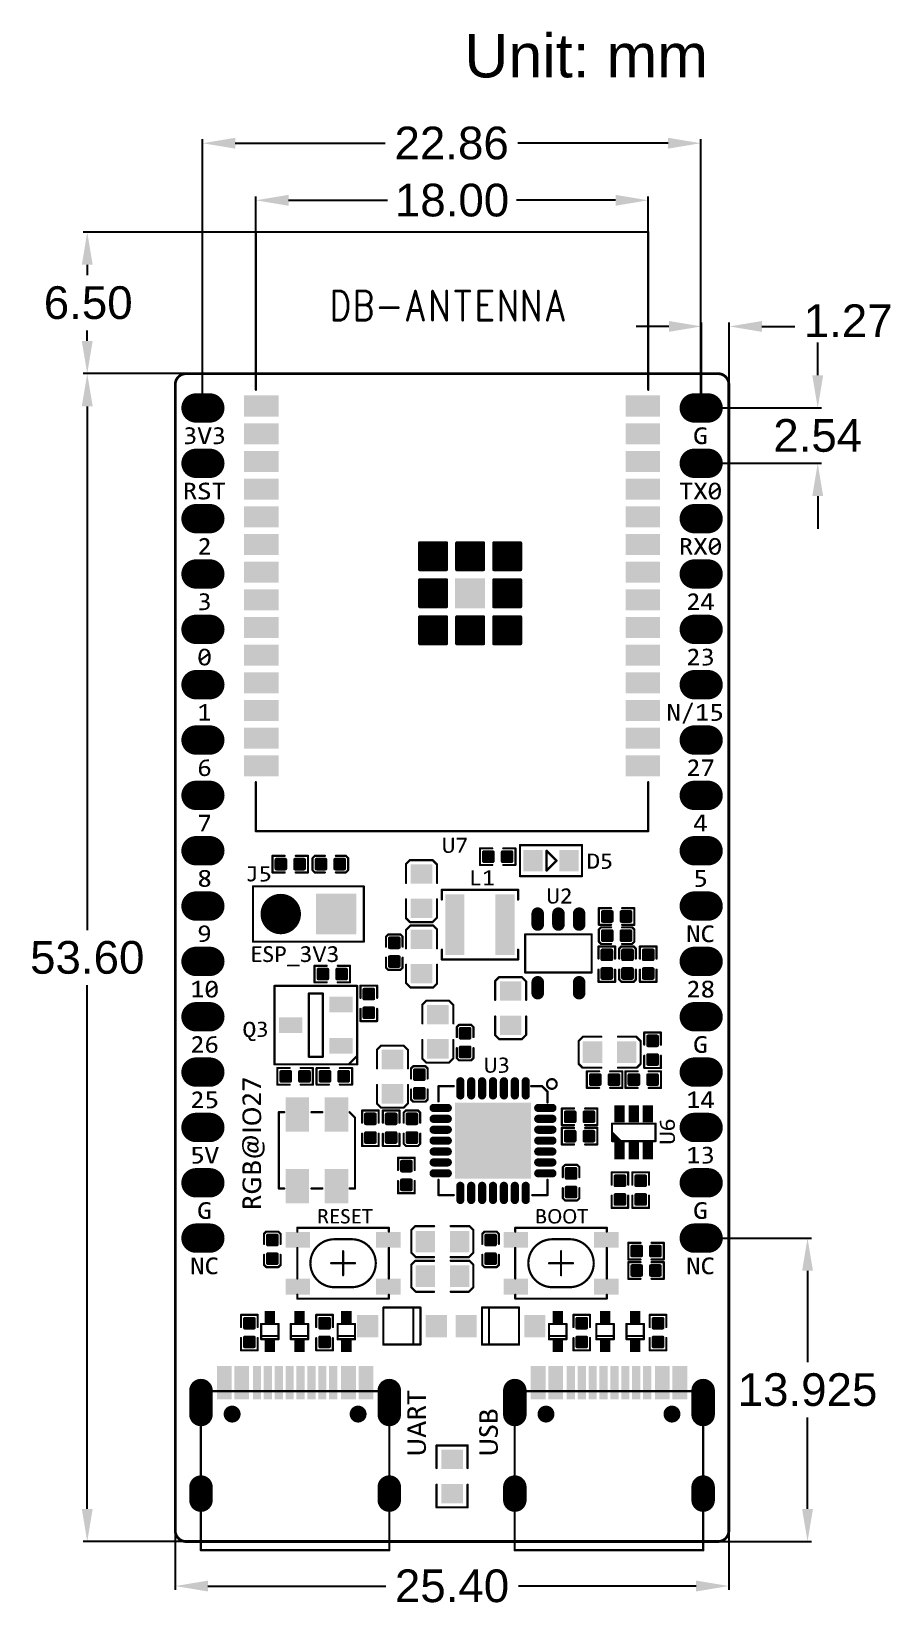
# Model space of a CAD drawing. Extents: x 18.8 to 58.3, y 22.4 to 94.7.
import ezdxf

# ---------------------------------------------------------------- set-up
doc = ezdxf.new("R2010")
doc.units = 0
doc.header["$MEASUREMENT"] = 0
doc.layers.get('0').update_dxf_attribs({"linetype": 'CONTINUOUS'})
doc.layers.get('Defpoints').update_dxf_attribs({"linetype": 'CONTINUOUS'})
doc.layers.add('SILKTOP_PHO', color=251, linetype='CONTINUOUS')
doc.layers.add('SOLDERTOP_PHO', color=7, linetype='CONTINUOUS')
doc.styles.get("Standard").update_dxf_attribs({"font": 'arial.ttf'})
doc.dimstyles.get("Standard").update_dxf_attribs({"dimtxt": 1.5, "dimasz": 1.5, "dimexe": 0.18, "dimexo": 0, "dimgap": 0.5, "dimtad": 0, "dimtih": 1, "dimtoh": 1, "dimzin": 0, "dimdsep": 46, "dimtxsty": 'Standard', "dimcen": 0.09, "dimadec": 0, "dimazin": 0, "dimtfac": 1, "dimtofl": 0, "dimtmove": 2, "dimatfit": 3, "dimfxl": 1, "dimtolj": 1, "dimtzin": 0, "dimarcsym": 0})

msp = doc.modelspace()

# ---------------------------------------------------------------- texts
at = {"color": 0, "linetype": 'Continuous'}
msp.add_text('Unit: mm', height=2, dxfattribs=at).set_placement((38.667194, 92.596144))

# ---------------------------------------------------------------- blocks, each defined once
blk = doc.blocks.new('ROUND_1')
at = {"const_width": 0.0127}
blk.add_lwpolyline([(-0.00635, 0, 1), (0.00635, 0, 1)], format="xyb", close=True, dxfattribs=at)
blk = doc.blocks.new('ROUND_32')
at = {"const_width": 0.0635}
blk.add_lwpolyline([(-0.03175, 0, 1), (0.03175, 0, 1)], format="xyb", close=True, dxfattribs=at)
blk = doc.blocks.new('ROUND_33')
at = {"const_width": 0.0508}
blk.add_lwpolyline([(-0.0254, 0, 1), (0.0254, 0, 1)], format="xyb", close=True, dxfattribs=at)
blk = doc.blocks.new('RECTANGLE_197')
blk.add_solid([(0.4953, 0.4445), (0.4953, -0.4445), (-0.4953, 0.4445), (-0.4953, -0.4445)])
blk = doc.blocks.new('RECTANGLE_198')
blk.add_solid([(0.4445, 0.4953), (0.4445, -0.4953), (-0.4445, 0.4953), (-0.4445, -0.4953)])
blk = doc.blocks.new('RECTANGLE_208')
blk.add_solid([(0.788162, 0.48806), (0.788162, -0.48806), (-0.788162, 0.48806), (-0.788162, -0.48806)])
blk = doc.blocks.new('RECTANGLE_214')
blk.add_solid([(0.538098, 0.363092), (0.538098, -0.363092), (-0.538098, 0.363092), (-0.538098, -0.363092)])
blk = doc.blocks.new('RECTANGLE_228')
blk.add_solid([(0.238124, 0.27813), (0.238124, -0.27813), (-0.238124, 0.27813), (-0.238124, -0.27813)])
blk = doc.blocks.new('RECTANGLE_229')
blk.add_solid([(0.538098, 0.788162), (0.538098, -0.788162), (-0.538098, 0.788162), (-0.538098, -0.788162)])
blk = doc.blocks.new('SQUARE_230')
blk.add_solid([(0.9271, 0.9271), (0.9271, -0.9271), (-0.9271, 0.9271), (-0.9271, -0.9271)])
blk = doc.blocks.new('ROUND_231')
at = {"const_width": 0.9271}
blk.add_lwpolyline([(-0.46355, 0, 1), (0.46355, 0, 1)], format="xyb", close=True, dxfattribs=at)
blk = doc.blocks.new('RECTANGLE_239')
blk.add_solid([(0.563118, 0.363092), (0.563118, -0.363092), (-0.563118, 0.363092), (-0.563118, -0.363092)])
blk = doc.blocks.new('OBLONG_245')
at = {"const_width": 1.3462}
blk.add_lwpolyline([(0.3175, 0), (-0.3175, 0)], dxfattribs=at)
at = {"const_width": 0.6731}
for points in [[(-0.65405, 0, 1), (0.01905, 0, 1)], [(-0.01905, 0, 1), (0.65405, 0, 1)]]:
    blk.add_lwpolyline(points, format="xyb", close=True, dxfattribs=at)
blk = doc.blocks.new('RECTANGLE_249')
blk.add_solid([(0.238124, 0.388112), (0.238124, -0.388112), (-0.238124, 0.388112), (-0.238124, -0.388112)])
blk = doc.blocks.new('RECTANGLE_250')
blk.add_solid([(0.48806, 0.51308), (0.48806, -0.51308), (-0.48806, 0.51308), (-0.48806, -0.51308)])
blk = doc.blocks.new('RECTANGLE_262')
blk.add_solid([(0.188086, 0.763142), (0.188086, -0.763142), (-0.188086, 0.763142), (-0.188086, -0.763142)])
blk = doc.blocks.new('OBLONG_263')
at = {"const_width": 1.076196}
blk.add_lwpolyline([(0, 0.299974), (0, -0.299974)], dxfattribs=at)
at = {"const_width": 0.538098}
for points in [[(-0.269048, 0.299974, 1), (0.269048, 0.299974, 1)], [(-0.269048, -0.299974, 1), (0.269048, -0.299974, 1)]]:
    blk.add_lwpolyline(points, format="xyb", close=True, dxfattribs=at)
blk = doc.blocks.new('OBLONG_264')
at = {"const_width": 1.076196}
blk.add_lwpolyline([(0, 0.550038), (0, -0.550038)], dxfattribs=at)
at = {"const_width": 0.538098}
for points in [[(-0.269048, 0.550038, 1), (0.269048, 0.550038, 1)], [(-0.269048, -0.550038, 1), (0.269048, -0.550038, 1)]]:
    blk.add_lwpolyline(points, format="xyb", close=True, dxfattribs=at)
blk = doc.blocks.new('ROUND_265')
at = {"const_width": 0.388112}
blk.add_lwpolyline([(-0.194056, 0, 1), (0.194056, 0, 1)], format="xyb", close=True, dxfattribs=at)
blk = doc.blocks.new('RECTANGLE_274')
blk.add_solid([(0.43815, 1.38811), (0.43815, -1.38811), (-0.43815, 1.38811), (-0.43815, -1.38811)])
blk = doc.blocks.new('OBLONG_275')
at = {"const_width": 0.576324}
blk.add_lwpolyline([(0, 0.249936), (0, -0.249936)], dxfattribs=at)
at = {"const_width": 0.288162}
for points in [[(-0.14408, 0.249936, 1), (0.14408, 0.249936, 1)], [(-0.14408, -0.249936, 1), (0.14408, -0.249936, 1)]]:
    blk.add_lwpolyline(points, format="xyb", close=True, dxfattribs=at)
blk = doc.blocks.new('SQUARE_276')
blk.add_solid([(0.688086, 0.688086), (0.688086, -0.688086), (-0.688086, 0.688086), (-0.688086, -0.688086)])
blk = doc.blocks.new('OBLONG_277')
at = {"const_width": 0.376172}
blk.add_lwpolyline([(0, 0.324994), (0, -0.324994)], dxfattribs=at)
at = {"const_width": 0.188086}
for points in [[(-0.094042, 0.324994, 1), (0.094042, 0.324994, 1)], [(-0.094042, -0.324994, 1), (0.094042, -0.324994, 1)]]:
    blk.add_lwpolyline(points, format="xyb", close=True, dxfattribs=at)
blk = doc.blocks.new('OBLONG_278')
at = {"const_width": 0.376172}
blk.add_lwpolyline([(0.324994, 0), (-0.324994, 0)], dxfattribs=at)
at = {"const_width": 0.188086}
for points in [[(-0.419036, 0, 1), (-0.230952, 0, 1)], [(0.230952, 0, 1), (0.419036, 0, 1)]]:
    blk.add_lwpolyline(points, format="xyb", close=True, dxfattribs=at)
blk = doc.blocks.new('SQUARE_279')
blk.add_solid([(1.738122, 1.738122), (1.738122, -1.738122), (-1.738122, 1.738122), (-1.738122, -1.738122)])
blk = doc.blocks.new('ROUND_31')
at = {"const_width": 0.0762}
blk.add_lwpolyline([(-0.0381, 0, 1), (0.0381, 0, 1)], format="xyb", close=True, dxfattribs=at)
blk = doc.blocks.new('ROUND_158')
at = {"const_width": 0.0889}
blk.add_lwpolyline([(-0.04445, 0, 1), (0.04445, 0, 1)], format="xyb", close=True, dxfattribs=at)
blk = doc.blocks.new('*D68')
at = {"color": 0, "linetype": 'Continuous', "lineweight": -2}
for p, q in [((25.401, 25.868), (25.401, 23.178)), ((50.799, 25.868), (50.799, 23.178)), ((26.901, 23.358), (35.059, 23.358)), ((49.299, 23.358), (41.141, 23.358))]:
    blk.add_line(p, q, dxfattribs=at)
at = {"color": 0, "linetype": 'Continuous'}
for points in [[(26.901, 23.608), (26.901, 23.108), (25.401, 23.358)], [(49.299, 23.608), (49.299, 23.108), (50.799, 23.358)]]:
    blk.add_solid(points, dxfattribs=at)
at = {"layer": 'Defpoints', "color": 0, "linetype": 'Continuous'}
for p in [(25.401, 25.868), (50.799, 25.868), (50.799, 23.358)]:
    blk.add_point(p, dxfattribs=at)
at = {"color": 0, "linetype": 'Continuous', "insert": (38.1, 23.358), "char_height": 1.5, "attachment_point": 5}
blk.add_mtext('\\A1;25.40', dxfattribs=at)
blk = doc.blocks.new('*D69')
at = {"color": 0, "linetype": 'Continuous', "lineweight": -2}
for p, q in [((49.549, 39.325), (54.589, 39.325)), ((54.409, 37.825), (54.409, 33.629)), ((54.409, 26.9), (54.409, 31.096)), ((49.625, 25.4), (54.589, 25.4))]:
    blk.add_line(p, q, dxfattribs=at)
at = {"color": 0, "linetype": 'Continuous'}
for points in [[(54.159, 37.825), (54.659, 37.825), (54.409, 39.325)], [(54.159, 26.9), (54.659, 26.9), (54.409, 25.4)]]:
    blk.add_solid(points, dxfattribs=at)
at = {"layer": 'Defpoints', "color": 0, "linetype": 'Continuous'}
for p in [(49.549, 39.325), (49.625, 25.4), (54.409, 25.4)]:
    blk.add_point(p, dxfattribs=at)
at = {"color": 0, "linetype": 'Continuous', "insert": (54.409, 32.363), "char_height": 1.5, "attachment_point": 5}
blk.add_mtext('\\A1;13.925', dxfattribs=at)
blk = doc.blocks.new('*D70')
at = {"color": 0, "linetype": 'Continuous', "lineweight": -2}
for p, q in [((25.932, 79), (21.183, 79)), ((21.363, 77.5), (21.363, 53.466)), ((21.363, 26.9), (21.363, 50.934)), ((25.932, 25.4), (21.183, 25.4))]:
    blk.add_line(p, q, dxfattribs=at)
at = {"color": 0, "linetype": 'Continuous'}
for points in [[(21.113, 77.5), (21.613, 77.5), (21.363, 79)], [(21.113, 26.9), (21.613, 26.9), (21.363, 25.4)]]:
    blk.add_solid(points, dxfattribs=at)
at = {"layer": 'Defpoints', "color": 0, "linetype": 'Continuous'}
for p in [(25.932, 79), (21.363, 25.4), (25.932, 25.4)]:
    blk.add_point(p, dxfattribs=at)
at = {"color": 0, "linetype": 'Continuous', "insert": (21.363, 52.2), "char_height": 1.5, "attachment_point": 5}
blk.add_mtext('\\A1;53.60', dxfattribs=at)
blk = doc.blocks.new('*D71')
at = {"color": 0, "linetype": 'Continuous', "lineweight": -2}
for p, q in [((38.1, 85.5), (21.183, 85.5)), ((21.363, 84), (21.363, 83.516)), ((21.363, 80.5), (21.363, 80.984)), ((29.125, 79), (21.183, 79))]:
    blk.add_line(p, q, dxfattribs=at)
at = {"color": 0, "linetype": 'Continuous'}
for points in [[(21.113, 84), (21.613, 84), (21.363, 85.5)], [(21.113, 80.5), (21.613, 80.5), (21.363, 79)]]:
    blk.add_solid(points, dxfattribs=at)
at = {"layer": 'Defpoints', "color": 0, "linetype": 'Continuous'}
for p in [(38.1, 85.5), (21.363, 79), (29.125, 79)]:
    blk.add_point(p, dxfattribs=at)
at = {"color": 0, "linetype": 'Continuous', "insert": (21.407, 82.25), "char_height": 1.5, "attachment_point": 5}
blk.add_mtext('\\A1;6.50', dxfattribs=at)
blk = doc.blocks.new('*D73')
at = {"color": 0, "linetype": 'Continuous', "lineweight": -2}
for p, q in [((29.1, 85.5), (29.1, 87.136)), ((30.6, 86.956), (35.142, 86.956)), ((45.6, 86.956), (41.058, 86.956)), ((47.1, 85.5), (47.1, 87.136))]:
    blk.add_line(p, q, dxfattribs=at)
at = {"color": 0, "linetype": 'Continuous'}
for points in [[(30.6, 87.206), (30.6, 86.706), (29.1, 86.956)], [(45.6, 87.206), (45.6, 86.706), (47.1, 86.956)]]:
    blk.add_solid(points, dxfattribs=at)
at = {"layer": 'Defpoints', "color": 0, "linetype": 'Continuous'}
for p in [(47.1, 86.956), (29.1, 85.5), (47.1, 85.5)]:
    blk.add_point(p, dxfattribs=at)
at = {"color": 0, "linetype": 'Continuous', "insert": (38.1, 86.956), "char_height": 1.5, "attachment_point": 5}
blk.add_mtext('\\A1;18.00', dxfattribs=at)
blk = doc.blocks.new('*D74')
at = {"color": 0, "linetype": 'Continuous', "lineweight": -2}
for p, q in [((26.651, 77.425), (26.651, 89.756)), ((49.511, 77.425), (49.511, 89.756)), ((28.151, 89.576), (35.038, 89.576)), ((48.011, 89.576), (41.124, 89.576))]:
    blk.add_line(p, q, dxfattribs=at)
at = {"color": 0, "linetype": 'Continuous'}
for points in [[(28.151, 89.826), (28.151, 89.326), (26.651, 89.576)], [(48.011, 89.826), (48.011, 89.326), (49.511, 89.576)]]:
    blk.add_solid(points, dxfattribs=at)
at = {"layer": 'Defpoints', "color": 0, "linetype": 'Continuous'}
for p in [(49.511, 89.576), (26.651, 77.425), (49.511, 77.425)]:
    blk.add_point(p, dxfattribs=at)
at = {"color": 0, "linetype": 'Continuous', "insert": (38.081, 89.576), "char_height": 1.5, "attachment_point": 5}
blk.add_mtext('\\A1;22.86', dxfattribs=at)
blk = doc.blocks.new('*D75')
at = {"color": 0, "linetype": 'Continuous', "lineweight": -2}
for p, q in [((54.877, 78.925), (54.877, 80.425)), ((49.511, 77.425), (55.057, 77.425)), ((49.511, 74.885), (55.057, 74.885)), ((54.877, 73.385), (54.877, 71.885))]:
    blk.add_line(p, q, dxfattribs=at)
at = {"color": 0, "linetype": 'Continuous'}
for points in [[(54.627, 78.925), (55.127, 78.925), (54.877, 77.425)], [(54.627, 73.385), (55.127, 73.385), (54.877, 74.885)]]:
    blk.add_solid(points, dxfattribs=at)
at = {"layer": 'Defpoints', "color": 0, "linetype": 'Continuous'}
for p in [(49.511, 77.425), (49.511, 74.885), (54.877, 74.885)]:
    blk.add_point(p, dxfattribs=at)
at = {"color": 0, "linetype": 'Continuous', "insert": (54.877, 76.155), "char_height": 1.5, "attachment_point": 5}
blk.add_mtext('\\A1;2.54', dxfattribs=at)
blk = doc.blocks.new('*D76')
at = {"color": 0, "linetype": 'Continuous', "lineweight": -2}
for p, q in [((48.049, 81.168), (46.549, 81.168)), ((49.549, 77.425), (49.549, 81.348)), ((50.82, 78.475), (50.82, 81.348)), ((52.32, 81.168), (53.82, 81.168))]:
    blk.add_line(p, q, dxfattribs=at)
at = {"color": 0, "linetype": 'Continuous'}
for points in [[(48.049, 81.418), (48.049, 80.918), (49.549, 81.168)], [(52.32, 81.418), (52.32, 80.918), (50.82, 81.168)]]:
    blk.add_solid(points, dxfattribs=at)
at = {"layer": 'Defpoints', "color": 0, "linetype": 'Continuous'}
for p in [(50.82, 81.168), (50.82, 78.475), (49.549, 77.425)]:
    blk.add_point(p, dxfattribs=at)
at = {"color": 0, "linetype": 'Continuous', "insert": (56.272, 81.429), "char_height": 1.5, "attachment_point": 5}
blk.add_mtext('\\A1;1.27', dxfattribs=at)

# ---------------------------------------------------------------- dimensions: what is measured, and where the dimension line sits
at = {"linetype": 'Continuous'}
for base, p1, p2, picture, middle in [((49.51095, 89.576415), (26.65095, 77.425042), (49.51095, 77.425042), '*D74', (38.08095, 89.576415)), ((47.099982, 86.955562), (29.100018, 85.499956), (47.099982, 85.499956), '*D73', (38.1, 86.955562)), ((50.798992, 23.358272), (25.401008, 25.868392), (50.798992, 25.868392), '*D68', (38.1, 23.358272))]:
    dim = msp.add_linear_dim(base=base, p1=p1, p2=p2, dimstyle='Standard', dxfattribs=at)
    dim.commit()
    dim.dimension.update_dxf_attribs({"geometry": picture, "text_midpoint": middle})
dim = msp.add_linear_dim(base=(21.362579, 79.000096), p1=(38.1, 85.499956), p2=(29.125418, 79.000096), angle=90, dimstyle='Standard', dxfattribs=at)
dim.commit()
dim.dimension.update_dxf_attribs({"geometry": '*D71', "text_midpoint": (21.407182, 82.250026), "dimtype": 160})
dim = msp.add_linear_dim(base=(50.820225, 81.16798), p1=(49.54905, 77.425042), p2=(50.820225, 78.475495), dimstyle='Standard', dxfattribs=at)
dim.commit()
dim.dimension.update_dxf_attribs({"geometry": '*D76', "text_midpoint": (56.272172, 81.429488), "dimtype": 160})
for base, p1, p2, picture, middle in [((54.877157, 74.885042), (49.51095, 77.425042), (49.51095, 74.885042), '*D75', (54.877157, 76.155042)), ((21.362579, 25.4), (25.931876, 79.000096), (25.931876, 25.4), '*D70', (21.362579, 52.200048))]:
    dim = msp.add_linear_dim(base=base, p1=p1, p2=p2, angle=90, dimstyle='Standard', dxfattribs=at)
    dim.commit()
    dim.dimension.update_dxf_attribs({"geometry": picture, "text_midpoint": middle})
dim = msp.add_linear_dim(base=(54.409399, 25.4), p1=(49.54905, 39.325042), p2=(49.624996, 25.4), angle=90, dimstyle='Standard', override={"dimdec": 3}, dxfattribs=at)
dim.commit()
dim.dimension.update_dxf_attribs({"geometry": '*D69', "text_midpoint": (54.409399, 32.362521)})

# ---------------------------------------------------------------- linework, layer by layer
at = {"layer": 'SILKTOP_PHO'}
for points, const_width in [([(29.100018, 78.25994), (29.100018, 85.499956)], 0.1016), ([(29.100018, 85.499956), (47.099982, 85.499956)], 0.1016), ([(47.099982, 85.499956), (47.099982, 78.25994)], 0.1016), ([(32.679386, 82.789776), (32.679386, 81.456276)], 0.127), ([(32.679386, 82.789776), (33.002728, 82.789776)], 0.127), ([(33.002728, 82.789776), (33.141158, 82.726276)], 0.127), ([(33.141158, 82.726276), (33.233614, 82.599276)], 0.127), ([(33.233614, 82.599276), (33.279842, 82.472276)], 0.127), ([(33.279842, 82.472276), (33.32607, 82.281776)], 0.127), ([(33.741614, 82.789776), (33.741614, 81.456276)], 0.127), ([(33.741614, 82.789776), (34.157158, 82.789776)], 0.127), ([(34.157158, 82.789776), (34.295842, 82.726276)], 0.127), ([(34.295842, 82.726276), (34.34207, 82.662776)], 0.127), ([(34.34207, 82.662776), (34.388044, 82.535776)], 0.127), ([(34.388044, 82.408776), (34.34207, 82.281776)], 0.127), ([(34.388044, 82.535776), (34.388044, 82.408776)], 0.127), ([(36.420044, 82.789776), (36.050728, 81.456276)], 0.127), ([(36.420044, 82.789776), (36.789614, 81.456276)], 0.127), ([(37.205158, 82.789776), (37.205158, 81.456276)], 0.127), ([(37.205158, 82.789776), (37.851842, 81.456276)], 0.127), ([(37.851842, 82.789776), (37.851842, 81.456276)], 0.127), ([(38.267386, 82.789776), (38.91407, 82.789776)], 0.127), ([(38.590728, 82.789776), (38.590728, 81.456276)], 0.127), ([(39.329614, 82.789776), (39.329614, 81.456276)], 0.127), ([(39.329614, 82.789776), (39.93007, 82.789776)], 0.127), ([(40.345614, 82.789776), (40.345614, 81.456276)], 0.127), ([(40.345614, 82.789776), (40.992044, 81.456276)], 0.127), ([(40.992044, 82.789776), (40.992044, 81.456276)], 0.127), ([(41.407842, 82.789776), (41.407842, 81.456276)], 0.127), ([(41.407842, 82.789776), (42.054272, 81.456276)], 0.127), ([(42.054272, 82.789776), (42.054272, 81.456276)], 0.127), ([(42.839386, 82.789776), (42.47007, 81.456276)], 0.127), ([(42.839386, 82.789776), (43.208956, 81.456276)], 0.127), ([(33.279842, 81.773776), (33.233614, 81.646776)], 0.127), ([(33.32607, 81.964276), (33.279842, 81.773776)], 0.127), ([(33.32607, 82.281776), (33.32607, 81.964276)], 0.127), ([(33.741614, 82.154776), (34.157158, 82.154776)], 0.127), ([(34.295842, 82.218276), (34.157158, 82.154776)], 0.127), ([(34.157158, 82.154776), (34.295842, 82.091276)], 0.127), ([(34.34207, 82.281776), (34.295842, 82.218276)], 0.127), ([(34.295842, 82.091276), (34.34207, 82.027776)], 0.127), ([(34.34207, 82.027776), (34.388044, 81.900776)], 0.127), ([(34.388044, 81.710276), (34.34207, 81.583276)], 0.127), ([(34.388044, 81.900776), (34.388044, 81.710276)], 0.127), ([(34.803842, 82.027776), (35.63493, 82.027776)], 0.127), ([(36.189158, 81.900776), (36.65093, 81.900776)], 0.127), ([(39.329614, 82.154776), (39.69893, 82.154776)], 0.127), ([(42.6085, 81.900776), (43.070272, 81.900776)], 0.127), ([(33.002728, 81.456276), (32.679386, 81.456276)], 0.127), ([(33.141158, 81.519776), (33.002728, 81.456276)], 0.127), ([(33.233614, 81.646776), (33.141158, 81.519776)], 0.127), ([(34.157158, 81.456276), (33.741614, 81.456276)], 0.127), ([(34.295842, 81.519776), (34.157158, 81.456276)], 0.127), ([(34.34207, 81.583276), (34.295842, 81.519776)], 0.127), ([(39.329614, 81.456276), (39.93007, 81.456276)], 0.127), ([(50.299874, 79.000096), (25.900126, 79.000096)], 0.127), ([(29.100018, 79.000096), (47.099982, 79.000096)], 0.1016), ([(25.4, 78.49997), (25.4, 25.900126)], 0.127), ([(50.8, 25.900126), (50.8, 78.49997)], 0.127), ([(25.92959, 76.510642), (25.89149, 76.501244)], 0.0254), ([(25.89149, 76.501244), (25.89149, 76.444348)], 0.0254), ([(25.89149, 76.444348), (25.9588, 76.463652)], 0.0254), ([(25.908, 76.44892), (25.908, 76.505308)], 0.0254), ([(25.930352, 76.510896), (25.92959, 76.510642)], 0.0254), ([(25.965912, 76.522834), (25.930352, 76.510896)], 0.0254), ([(25.9334, 76.456286), (25.9334, 76.511912)], 0.0254), ([(25.9588, 76.463652), (25.9588, 76.520294)], 0.0254), ([(25.9588, 76.463652), (25.960578, 76.463906)], 0.0254), ([(25.960578, 76.463906), (26.044144, 76.475844)], 0.0254), ([(26.033984, 76.199746), (25.963118, 76.199746)], 0.0254), ([(25.963118, 76.199746), (25.963118, 76.14158)], 0.0254), ([(25.963118, 76.14158), (26.033984, 76.14158)], 0.0254), ([(26.011632, 76.534264), (25.965912, 76.522834)], 0.0254), ([(25.9842, 76.467208), (25.9842, 76.527406)], 0.0254), ([(25.9842, 76.14158), (25.9842, 76.199746)], 0.0254), ([(26.0096, 76.471018), (26.0096, 76.533756)], 0.0254), ([(26.0096, 76.14158), (26.0096, 76.199746)], 0.0254), ([(26.057098, 76.534264), (26.011632, 76.534264)], 0.0254), ([(26.036016, 76.2), (26.033984, 76.199746)], 0.0254), ([(26.033984, 76.14158), (26.035762, 76.14158)], 0.0254), ([(26.035, 76.474574), (26.035, 76.534264)], 0.0254), ([(26.035, 76.14158), (26.035, 76.2)], 0.0254), ([(26.035762, 76.14158), (26.119328, 76.129642)], 0.0254), ([(26.107644, 76.211938), (26.036016, 76.2)], 0.0254), ([(26.044144, 76.475844), (26.048462, 76.475844)], 0.0254), ([(26.048462, 76.475844), (26.108152, 76.463906)], 0.0254), ([(26.150062, 76.52258), (26.057098, 76.534264)], 0.0254), ([(26.0604, 76.473304), (26.0604, 76.533756)], 0.0254), ([(26.0604, 76.138024), (26.0604, 76.204064)], 0.0254), ([(26.0858, 76.468224), (26.0858, 76.530454)], 0.0254), ([(26.0858, 76.134468), (26.0858, 76.208382)], 0.0254), ([(26.1112, 76.213208), (26.107644, 76.211938)], 0.0254), ([(26.108152, 76.463906), (26.10866, 76.463652)], 0.0254), ([(26.10866, 76.463652), (26.156412, 76.451714)], 0.0254), ([(26.1112, 76.463144), (26.1112, 76.527406)], 0.0254), ([(26.158952, 76.237084), (26.1112, 76.213208)], 0.0254), ([(26.1112, 76.130658), (26.1112, 76.213208)], 0.0254), ([(26.119328, 76.129642), (26.122122, 76.12888)], 0.0254), ([(26.122122, 76.12888), (26.181812, 76.105004)], 0.0254), ([(26.1366, 76.456794), (26.1366, 76.524104)], 0.0254), ([(26.1366, 76.123038), (26.1366, 76.225908)], 0.0254), ([(26.229056, 76.488798), (26.150062, 76.52258)], 0.0254), ([(26.156412, 76.451714), (26.164794, 76.44511)], 0.0254), ([(26.163778, 76.241402), (26.158952, 76.237084)], 0.0254), ([(26.162, 76.448666), (26.162, 76.5175)], 0.0254), ([(26.162, 76.112878), (26.162, 76.239116)], 0.0254), ([(26.187654, 76.277216), (26.163778, 76.241402)], 0.0254), ([(26.164794, 76.44511), (26.18867, 76.397358)], 0.0254), ([(26.16962, 76.186792), (26.21661, 76.222098)], 0.0254), ([(26.174192, 76.16444), (26.16962, 76.186792)], 0.0254), ([(26.220166, 76.15301), (26.174192, 76.16444)], 0.0254), ([(26.181812, 76.105004), (26.18613, 76.10221)], 0.0254), ([(26.18613, 76.10221), (26.221944, 76.066396)], 0.0254), ([(26.1874, 76.399644), (26.1874, 76.506578)], 0.0254), ([(26.1874, 76.200254), (26.1874, 76.276708)], 0.0254), ([(26.1874, 76.10094), (26.1874, 76.161138)], 0.0254), ([(26.189686, 76.281788), (26.187654, 76.277216)], 0.0254), ([(26.18867, 76.397358), (26.189432, 76.394818)], 0.0254), ([(26.189432, 76.394818), (26.20137, 76.347066)], 0.0254), ([(26.201624, 76.341478), (26.189686, 76.281788)], 0.0254), ([(26.20137, 76.347066), (26.201624, 76.341478)], 0.0254), ([(26.2128, 76.219304), (26.2128, 76.495656)], 0.0254), ([(26.2128, 76.07554), (26.2128, 76.154788)], 0.0254), ([(26.21661, 76.222098), (26.250392, 76.25588)], 0.0254), ([(26.275284, 76.119736), (26.220166, 76.15301)], 0.0254), ([(26.221944, 76.066396), (26.2255, 76.059792)], 0.0254), ([(26.2255, 75.935332), (26.223976, 75.931268)], 0.0254), ([(26.2255, 76.059792), (26.237438, 76.000102)], 0.0254), ([(26.237438, 75.995022), (26.2255, 75.935332)], 0.0254), ([(26.27249, 76.434188), (26.229056, 76.488798)], 0.0254), ([(26.237438, 76.000102), (26.237438, 75.995022)], 0.0254), ([(26.2382, 76.243688), (26.2382, 76.477114)], 0.0254), ([(26.2382, 75.83932), (26.2382, 76.142088)], 0.0254), ([(26.250392, 76.25588), (26.27249, 76.30033)], 0.0254), ([(26.2636, 76.282296), (26.2636, 76.445364)], 0.0254), ([(26.2636, 75.873102), (26.2636, 76.126848)], 0.0254), ([(26.283666, 76.35621), (26.27249, 76.434188)], 0.0254), ([(26.27249, 76.30033), (26.283666, 76.35621)], 0.0254), ([(26.308558, 76.064618), (26.275284, 76.119736)], 0.0254), ([(26.289, 75.908662), (26.289, 76.09713)], 0.0254), ([(26.296874, 75.91933), (26.31948, 76.009754)], 0.0254), ([(26.31948, 76.009754), (26.308558, 76.064618)], 0.0254), ([(26.3144, 75.989942), (26.3144, 76.0349)], 0.0254), ([(26.526236, 76.522326), (26.44521, 76.522326)], 0.0254), ([(26.44521, 76.522326), (26.676096, 75.78344)], 0.0254), ([(26.4668, 76.453238), (26.4668, 76.522326)], 0.0254), ([(26.4922, 76.371958), (26.4922, 76.522326)], 0.0254), ([(26.5176, 76.290678), (26.5176, 76.522326)], 0.0254), ([(26.690574, 76.017628), (26.526236, 76.522326)], 0.0254), ([(26.543, 76.209398), (26.543, 76.47051)], 0.0254), ([(26.5684, 76.128118), (26.5684, 76.392532)], 0.0254), ([(26.5938, 76.046838), (26.5938, 76.314554)], 0.0254), ([(26.6192, 75.965558), (26.6192, 76.236576)], 0.0254), ([(26.6446, 75.884278), (26.6446, 76.158598)], 0.0254), ([(26.67, 75.802998), (26.67, 76.080366)], 0.0254), ([(26.738072, 75.862434), (26.690574, 76.017628)], 0.0254), ([(26.6954, 75.78344), (26.6954, 76.001626)], 0.0254), ([(26.79827, 76.018136), (26.76271, 75.86345)], 0.0254), ([(26.797, 75.78344), (26.797, 76.01204)], 0.0254), ([(26.962608, 76.522326), (26.79827, 76.018136)], 0.0254), ([(26.801064, 75.78344), (27.05481, 76.522326)], 0.0254), ([(26.8224, 75.845924), (26.8224, 76.091796)], 0.0254), ([(26.8478, 75.919838), (26.8478, 76.169774)], 0.0254), ([(26.8732, 75.993498), (26.8732, 76.247752)], 0.0254), ([(26.8986, 76.067412), (26.8986, 76.325984)], 0.0254), ([(26.924, 76.141326), (26.924, 76.403962)], 0.0254), ([(26.9494, 76.21524), (26.9494, 76.48194)], 0.0254), ([(27.05481, 76.522326), (26.962608, 76.522326)], 0.0254), ([(26.9748, 76.289154), (26.9748, 76.522326)], 0.0254), ([(27.0002, 76.363068), (27.0002, 76.522326)], 0.0254), ([(27.0256, 76.436982), (27.0256, 76.522326)], 0.0254), ([(27.051, 76.510896), (27.051, 76.522326)], 0.0254), ([(27.243024, 76.510642), (27.204924, 76.501244)], 0.0254), ([(27.204924, 76.501244), (27.204924, 76.444348)], 0.0254), ([(27.204924, 76.444348), (27.272234, 76.463652)], 0.0254), ([(27.2288, 76.451206), (27.2288, 76.507086)], 0.0254), ([(27.243786, 76.510896), (27.243024, 76.510642)], 0.0254), ([(27.279346, 76.522834), (27.243786, 76.510896)], 0.0254), ([(27.2542, 76.458318), (27.2542, 76.514452)], 0.0254), ([(27.272234, 76.463652), (27.274012, 76.463906)], 0.0254), ([(27.274012, 76.463906), (27.357578, 76.475844)], 0.0254), ([(27.347418, 76.199746), (27.276552, 76.199746)], 0.0254), ([(27.276552, 76.199746), (27.276552, 76.14158)], 0.0254), ([(27.276552, 76.14158), (27.347418, 76.14158)], 0.0254), ([(27.325066, 76.534264), (27.279346, 76.522834)], 0.0254), ([(27.2796, 76.464668), (27.2796, 76.522834)], 0.0254), ([(27.2796, 76.14158), (27.2796, 76.199746)], 0.0254), ([(27.305, 76.468478), (27.305, 76.529184)], 0.0254), ([(27.305, 76.14158), (27.305, 76.199746)], 0.0254), ([(27.370532, 76.534264), (27.325066, 76.534264)], 0.0254), ([(27.3304, 76.472034), (27.3304, 76.534264)], 0.0254), ([(27.3304, 76.14158), (27.3304, 76.199746)], 0.0254), ([(27.34945, 76.2), (27.347418, 76.199746)], 0.0254), ([(27.347418, 76.14158), (27.349196, 76.14158)], 0.0254), ([(27.349196, 76.14158), (27.432762, 76.129642)], 0.0254), ([(27.421078, 76.211938), (27.34945, 76.2)], 0.0254), ([(27.3558, 76.47559), (27.3558, 76.534264)], 0.0254), ([(27.3558, 76.140564), (27.3558, 76.201016)], 0.0254), ([(27.357578, 76.475844), (27.361642, 76.475844)], 0.0254), ([(27.361642, 76.475844), (27.421586, 76.463906)], 0.0254), ([(27.463496, 76.52258), (27.370532, 76.534264)], 0.0254), ([(27.3812, 76.47178), (27.3812, 76.53274)], 0.0254), ([(27.3812, 76.137008), (27.3812, 76.205334)], 0.0254), ([(27.4066, 76.4667), (27.4066, 76.529692)], 0.0254), ([(27.4066, 76.133198), (27.4066, 76.209652)], 0.0254), ([(27.424634, 76.213208), (27.421078, 76.211938)], 0.0254), ([(27.421586, 76.463906), (27.422094, 76.463652)], 0.0254), ([(27.422094, 76.463652), (27.469846, 76.451714)], 0.0254), ([(27.472386, 76.237084), (27.424634, 76.213208)], 0.0254), ([(27.432, 76.461112), (27.432, 76.52639)], 0.0254), ([(27.432, 76.129642), (27.432, 76.216764)], 0.0254), ([(27.432762, 76.129642), (27.435556, 76.12888)], 0.0254), ([(27.435556, 76.12888), (27.495246, 76.105004)], 0.0254), ([(27.4574, 76.454762), (27.4574, 76.523342)], 0.0254), ([(27.4574, 76.11999), (27.4574, 76.229464)], 0.0254), ([(27.54249, 76.488798), (27.463496, 76.52258)], 0.0254), ([(27.469846, 76.451714), (27.477974, 76.44511)], 0.0254), ([(27.477212, 76.241402), (27.472386, 76.237084)], 0.0254), ([(27.501088, 76.277216), (27.477212, 76.241402)], 0.0254), ([(27.477974, 76.44511), (27.50185, 76.397358)], 0.0254), ([(27.4828, 76.435712), (27.4828, 76.514198)], 0.0254), ([(27.4828, 76.186792), (27.4828, 76.24953)], 0.0254), ([(27.4828, 76.10983), (27.4828, 76.166726)], 0.0254), ([(27.483054, 76.186792), (27.530044, 76.222098)], 0.0254), ([(27.487626, 76.16444), (27.483054, 76.186792)], 0.0254), ([(27.533346, 76.15301), (27.487626, 76.16444)], 0.0254), ([(27.495246, 76.105004), (27.499564, 76.10221)], 0.0254), ([(27.499564, 76.10221), (27.535378, 76.066396)], 0.0254), ([(27.50312, 76.281788), (27.501088, 76.277216)], 0.0254), ([(27.50185, 76.397358), (27.502866, 76.394818)], 0.0254), ([(27.502866, 76.394818), (27.514804, 76.347066)], 0.0254), ([(27.515058, 76.341478), (27.50312, 76.281788)], 0.0254), ([(27.5082, 76.373736), (27.5082, 76.503276)], 0.0254), ([(27.5082, 76.205842), (27.5082, 76.307442)], 0.0254), ([(27.5082, 76.093574), (27.5082, 76.159106)], 0.0254), ([(27.514804, 76.347066), (27.515058, 76.341478)], 0.0254), ([(27.530044, 76.222098), (27.563826, 76.25588)], 0.0254), ([(27.588718, 76.119736), (27.533346, 76.15301)], 0.0254), ([(27.5336, 76.225654), (27.5336, 76.492354)], 0.0254), ([(27.5336, 76.068174), (27.5336, 76.152756)], 0.0254), ([(27.535378, 76.066396), (27.538934, 76.059792)], 0.0254), ([(27.538934, 75.935332), (27.53741, 75.931268)], 0.0254), ([(27.538934, 76.059792), (27.550872, 76.000102)], 0.0254), ([(27.550872, 75.995022), (27.538934, 75.935332)], 0.0254), ([(27.585924, 76.434188), (27.54249, 76.488798)], 0.0254), ([(27.550872, 76.000102), (27.550872, 75.995022)], 0.0254), ([(27.559, 76.251054), (27.559, 76.46797)], 0.0254), ([(27.559, 75.847702), (27.559, 76.137516)], 0.0254), ([(27.563826, 76.25588), (27.585924, 76.30033)], 0.0254), ([(27.5844, 76.297282), (27.5844, 76.43622)], 0.0254), ([(27.5844, 75.883262), (27.5844, 76.122276)], 0.0254), ([(27.5971, 76.35621), (27.585924, 76.434188)], 0.0254), ([(27.585924, 76.30033), (27.5971, 76.35621)], 0.0254), ([(27.621992, 76.064618), (27.588718, 76.119736)], 0.0254), ([(27.6098, 75.918822), (27.6098, 76.084684)], 0.0254), ([(27.610308, 75.91933), (27.632914, 76.009754)], 0.0254), ([(27.632914, 76.009754), (27.621992, 76.064618)], 0.0254), ([(49.232058, 76.234544), (49.220374, 76.141072)], 0.0254), ([(49.220374, 76.141072), (49.243742, 75.976988)], 0.0254), ([(49.2252, 76.106528), (49.2252, 76.180442)], 0.0254), ([(49.243488, 76.303378), (49.232058, 76.234544)], 0.0254), ([(49.325022, 76.431394), (49.243488, 76.303378)], 0.0254), ([(49.243742, 75.976988), (49.266348, 75.9206)], 0.0254), ([(49.2506, 75.959716), (49.2506, 76.314554)], 0.0254), ([(49.276, 75.908408), (49.276, 76.354686)], 0.0254), ([(49.3014, 75.876658), (49.3014, 76.394564)], 0.0254), ([(49.3141, 76.152756), (49.314354, 76.154026)], 0.0254), ([(49.3141, 76.15174), (49.3141, 76.152756)], 0.0254), ([(49.326038, 76.020422), (49.3141, 76.15174)], 0.0254), ([(49.314354, 76.154026), (49.326292, 76.273406)], 0.0254), ([(49.370488, 76.477114), (49.325022, 76.431394)], 0.0254), ([(49.327816, 76.015088), (49.326038, 76.020422)], 0.0254), ([(49.326292, 76.273406), (49.32807, 76.278994)], 0.0254), ([(49.3268, 76.276454), (49.3268, 76.433426)], 0.0254), ([(49.3268, 75.852274), (49.3268, 76.017374)], 0.0254), ([(49.375568, 75.931522), (49.327816, 76.015088)], 0.0254), ([(49.32807, 76.278994), (49.38776, 76.374498)], 0.0254), ([(49.3522, 76.317602), (49.3522, 76.458826)], 0.0254), ([(49.3522, 75.833224), (49.3522, 75.972416)], 0.0254), ([(49.426876, 76.510896), (49.370488, 76.477114)], 0.0254), ([(49.3776, 76.358242), (49.3776, 76.481178)], 0.0254), ([(49.38776, 76.374498), (49.3903, 76.377546)], 0.0254), ([(49.3903, 76.377546), (49.461928, 76.437236)], 0.0254), ([(49.403, 76.38796), (49.403, 76.496418)], 0.0254), ([(49.495964, 76.522326), (49.426876, 76.510896)], 0.0254), ([(49.4284, 76.409296), (49.4284, 76.51115)], 0.0254), ([(49.4538, 76.430378), (49.4538, 76.515468)], 0.0254), ([(49.461928, 76.437236), (49.467516, 76.439776)], 0.0254), ([(49.467516, 76.439776), (49.574958, 76.463652)], 0.0254), ([(49.4792, 76.44257), (49.4792, 76.519532)], 0.0254), ([(49.577752, 76.53401), (49.495964, 76.522326)], 0.0254), ([(49.5046, 76.448158), (49.5046, 76.523596)], 0.0254), ([(49.75606, 76.17587), (49.51857, 76.17587)], 0.0254), ([(49.51857, 76.17587), (49.51857, 76.117704)], 0.0254), ([(49.51857, 76.117704), (49.661318, 76.117704)], 0.0254), ([(49.53, 76.453746), (49.53, 76.527152)], 0.0254), ([(49.53, 76.117704), (49.53, 76.17587)], 0.0254), ([(49.5554, 76.459334), (49.5554, 76.530962)], 0.0254), ([(49.5554, 76.117704), (49.5554, 76.17587)], 0.0254), ([(49.574958, 76.463652), (49.579022, 76.463906)], 0.0254), ([(49.670716, 76.522326), (49.577752, 76.53401)], 0.0254), ([(49.579022, 76.463906), (49.686464, 76.451968)], 0.0254), ([(49.5808, 76.463652), (49.5808, 76.533756)], 0.0254), ([(49.5808, 76.117704), (49.5808, 76.17587)], 0.0254), ([(49.6062, 76.460858), (49.6062, 76.530454)], 0.0254), ([(49.6062, 76.117704), (49.6062, 76.17587)], 0.0254), ([(49.6316, 76.458064), (49.6316, 76.527406)], 0.0254), ([(49.6316, 76.117704), (49.6316, 76.17587)], 0.0254), ([(49.657, 76.45527), (49.657, 76.524104)], 0.0254), ([(49.657, 76.117704), (49.657, 76.17587)], 0.0254), ([(49.661318, 76.117704), (49.674018, 76.105004)], 0.0254), ([(49.75606, 76.501244), (49.670716, 76.522326)], 0.0254), ([(49.674018, 76.105004), (49.674018, 75.866244)], 0.0254), ([(49.6824, 76.452476), (49.6824, 76.519532)], 0.0254), ([(49.6824, 75.788012), (49.6824, 76.17587)], 0.0254), ([(49.686464, 76.451968), (49.69002, 76.450952)], 0.0254), ([(49.69002, 76.450952), (49.75606, 76.422758)], 0.0254), ([(49.7078, 76.443586), (49.7078, 76.513182)], 0.0254), ([(49.7078, 75.793092), (49.7078, 76.17587)], 0.0254), ([(49.7332, 76.432664), (49.7332, 76.506832)], 0.0254), ([(49.7332, 75.802998), (49.7332, 76.17587)], 0.0254), ([(49.75606, 76.422758), (49.75606, 76.501244)], 0.0254), ([(49.75606, 75.814428), (49.75606, 76.17587)], 0.0254), ([(25.924256, 75.829922), (25.867614, 75.83932)], 0.0254), ([(25.867614, 75.83932), (25.867614, 75.771502)], 0.0254), ([(25.867614, 75.771502), (26.009092, 75.771502)], 0.0254), ([(25.8826, 75.771502), (25.8826, 75.83678)], 0.0254), ([(25.908, 75.771502), (25.908, 75.832716)], 0.0254), ([(25.926542, 75.829668), (25.924256, 75.829922)], 0.0254), ([(26.010108, 75.829668), (25.926542, 75.829668)], 0.0254), ([(25.9334, 75.771502), (25.9334, 75.829668)], 0.0254), ([(25.9588, 75.771502), (25.9588, 75.829668)], 0.0254), ([(25.9842, 75.771502), (25.9842, 75.829668)], 0.0254), ([(26.009092, 75.771502), (26.1493, 75.79487)], 0.0254), ([(26.0096, 75.771502), (26.0096, 75.829668)], 0.0254), ([(26.011632, 75.829668), (26.010108, 75.829668)], 0.0254), ([(26.107136, 75.841606), (26.011632, 75.829668)], 0.0254), ([(26.035, 75.77582), (26.035, 75.832716)], 0.0254), ([(26.0604, 75.780138), (26.0604, 75.835764)], 0.0254), ([(26.0858, 75.784202), (26.0858, 75.839066)], 0.0254), ([(26.109676, 75.842368), (26.107136, 75.841606)], 0.0254), ([(26.181304, 75.866244), (26.109676, 75.842368)], 0.0254), ([(26.1112, 75.78852), (26.1112, 75.842876)], 0.0254), ([(26.1366, 75.792838), (26.1366, 75.851258)], 0.0254), ([(26.1493, 75.79487), (26.240232, 75.840336)], 0.0254), ([(26.162, 75.80122), (26.162, 75.85964)], 0.0254), ([(26.188162, 75.871578), (26.181304, 75.866244)], 0.0254), ([(26.1874, 75.81392), (26.1874, 75.870562)], 0.0254), ([(26.223976, 75.931268), (26.188162, 75.871578)], 0.0254), ([(26.2128, 75.82662), (26.2128, 75.91298)], 0.0254), ([(26.240232, 75.840336), (26.296874, 75.91933)], 0.0254), ([(26.676096, 75.78344), (26.801064, 75.78344)], 0.0254), ([(26.7208, 75.78344), (26.7208, 75.919076)], 0.0254), ([(26.76271, 75.86345), (26.738072, 75.862434)], 0.0254), ([(26.7462, 75.78344), (26.7462, 75.854306)], 0.0254), ([(26.7716, 75.78344), (26.7716, 75.902058)], 0.0254), ([(27.23769, 75.829922), (27.181048, 75.83932)], 0.0254), ([(27.181048, 75.83932), (27.181048, 75.771502)], 0.0254), ([(27.181048, 75.771502), (27.322272, 75.771502)], 0.0254), ([(27.2034, 75.771502), (27.2034, 75.83551)], 0.0254), ([(27.2288, 75.771502), (27.2288, 75.831446)], 0.0254), ([(27.239976, 75.829668), (27.23769, 75.829922)], 0.0254), ([(27.323542, 75.829668), (27.239976, 75.829668)], 0.0254), ([(27.2542, 75.771502), (27.2542, 75.829668)], 0.0254), ([(27.2796, 75.771502), (27.2796, 75.829668)], 0.0254), ([(27.305, 75.771502), (27.305, 75.829668)], 0.0254), ([(27.322272, 75.771502), (27.462734, 75.79487)], 0.0254), ([(27.325066, 75.829668), (27.323542, 75.829668)], 0.0254), ([(27.42057, 75.841606), (27.325066, 75.829668)], 0.0254), ([(27.3304, 75.772772), (27.3304, 75.83043)], 0.0254), ([(27.3558, 75.77709), (27.3558, 75.833732)], 0.0254), ([(27.3812, 75.781408), (27.3812, 75.83678)], 0.0254), ([(27.4066, 75.785472), (27.4066, 75.840082)], 0.0254), ([(27.42311, 75.842368), (27.42057, 75.841606)], 0.0254), ([(27.494738, 75.866244), (27.42311, 75.842368)], 0.0254), ([(27.432, 75.78979), (27.432, 75.845416)], 0.0254), ([(27.4574, 75.794108), (27.4574, 75.853798)], 0.0254), ([(27.462734, 75.79487), (27.553666, 75.840336)], 0.0254), ([(27.4828, 75.80503), (27.4828, 75.86218)], 0.0254), ([(27.501596, 75.871578), (27.494738, 75.866244)], 0.0254), ([(27.53741, 75.931268), (27.501596, 75.871578)], 0.0254), ([(27.5082, 75.81773), (27.5082, 75.882754)], 0.0254), ([(27.5336, 75.83043), (27.5336, 75.925172)], 0.0254), ([(27.553666, 75.840336), (27.610308, 75.91933)], 0.0254), ([(49.266348, 75.9206), (49.311814, 75.86345)], 0.0254), ([(49.311814, 75.86345), (49.357788, 75.82916)], 0.0254), ([(49.357788, 75.82916), (49.4157, 75.794362)], 0.0254), ([(49.378362, 75.92822), (49.375568, 75.931522)], 0.0254), ([(49.3776, 75.817222), (49.3776, 75.928982)], 0.0254), ([(49.44999, 75.86853), (49.378362, 75.92822)], 0.0254), ([(49.403, 75.801982), (49.403, 75.907646)], 0.0254), ([(49.4157, 75.794362), (49.484026, 75.771502)], 0.0254), ([(49.4284, 75.790044), (49.4284, 75.886564)], 0.0254), ([(49.455578, 75.865736), (49.44999, 75.86853)], 0.0254), ([(49.4538, 75.781662), (49.4538, 75.866244)], 0.0254), ([(49.56302, 75.84186), (49.455578, 75.865736)], 0.0254), ([(49.4792, 75.77328), (49.4792, 75.860656)], 0.0254), ([(49.484026, 75.771502), (49.600358, 75.771502)], 0.0254), ([(49.5046, 75.771502), (49.5046, 75.854814)], 0.0254), ([(49.53, 75.771502), (49.53, 75.849226)], 0.0254), ([(49.5554, 75.771502), (49.5554, 75.843638)], 0.0254), ([(49.56556, 75.841606), (49.56302, 75.84186)], 0.0254), ([(49.613312, 75.841606), (49.56556, 75.841606)], 0.0254), ([(49.5808, 75.771502), (49.5808, 75.841606)], 0.0254), ([(49.600358, 75.771502), (49.71669, 75.79487)], 0.0254), ([(49.6062, 75.772772), (49.6062, 75.841606)], 0.0254), ([(49.619154, 75.842876), (49.613312, 75.841606)], 0.0254), ([(49.640236, 75.853544), (49.619154, 75.842876)], 0.0254), ([(49.6316, 75.777852), (49.6316, 75.849226)], 0.0254), ([(49.661318, 75.853544), (49.640236, 75.853544)], 0.0254), ([(49.657, 75.782932), (49.657, 75.853544)], 0.0254), ([(49.674018, 75.866244), (49.661318, 75.853544)], 0.0254), ([(49.71669, 75.79487), (49.75606, 75.814428)], 0.0254), ([(26.057098, 73.982326), (25.867614, 73.982326)], 0.0254), ([(25.867614, 73.982326), (25.867614, 73.24344)], 0.0254), ([(25.8826, 73.24344), (25.8826, 73.982326)], 0.0254), ([(25.908, 73.24344), (25.908, 73.982326)], 0.0254), ([(25.9334, 73.24344), (25.9334, 73.982326)], 0.0254), ([(25.949656, 73.91146), (25.962356, 73.92416)], 0.0254), ([(25.949656, 73.660508), (25.949656, 73.91146)], 0.0254), ([(25.9588, 73.923652), (25.9588, 73.982326)], 0.0254), ([(25.962356, 73.92416), (26.05786, 73.92416)], 0.0254), ([(25.9842, 73.92416), (25.9842, 73.982326)], 0.0254), ([(26.0096, 73.92416), (26.0096, 73.982326)], 0.0254), ([(26.035, 73.92416), (26.035, 73.982326)], 0.0254), ([(26.173176, 73.970642), (26.057098, 73.982326)], 0.0254), ([(26.05786, 73.92416), (26.0604, 73.923906)], 0.0254), ([(26.0604, 73.923652), (26.0604, 73.981818)], 0.0254), ([(26.0604, 73.923906), (26.12009, 73.911968)], 0.0254), ([(26.0858, 73.918572), (26.0858, 73.979278)], 0.0254), ([(26.1112, 73.913492), (26.1112, 73.976738)], 0.0254), ([(26.12009, 73.911968), (26.123138, 73.910698)], 0.0254), ([(26.123138, 73.910698), (26.17089, 73.886822)], 0.0254), ([(26.1366, 73.904094), (26.1366, 73.974198)], 0.0254), ([(26.162, 73.891394), (26.162, 73.971658)], 0.0254), ([(26.17089, 73.886822), (26.175716, 73.882504)], 0.0254), ([(26.252424, 73.92543), (26.173176, 73.970642)], 0.0254), ([(26.175716, 73.882504), (26.199592, 73.84669)], 0.0254), ([(26.1874, 73.865232), (26.1874, 73.962514)], 0.0254), ([(26.199592, 73.84669), (26.20137, 73.84288)], 0.0254), ([(26.20137, 73.84288), (26.213308, 73.795128)], 0.0254), ([(26.213562, 73.78954), (26.201624, 73.72985)], 0.0254), ([(26.2128, 73.797414), (26.2128, 73.948036)], 0.0254), ([(26.2128, 73.634092), (26.2128, 73.78573)], 0.0254), ([(26.213308, 73.795128), (26.213562, 73.78954)], 0.0254), ([(26.2382, 73.655936), (26.2382, 73.933558)], 0.0254), ([(26.296366, 73.870312), (26.252424, 73.92543)], 0.0254), ([(26.2636, 73.682098), (26.2636, 73.91146)], 0.0254), ([(26.289, 73.724262), (26.289, 73.87971)], 0.0254), ([(26.307542, 73.792334), (26.296366, 73.870312)], 0.0254), ([(26.29662, 73.736962), (26.307542, 73.792334)], 0.0254), ([(26.511504, 73.86955), (26.500582, 73.79208)], 0.0254), ([(26.500582, 73.79208), (26.511504, 73.725532)], 0.0254), ([(26.56713, 73.924922), (26.511504, 73.86955)], 0.0254), ([(26.5176, 73.718166), (26.5176, 73.875646)], 0.0254), ([(26.543, 73.686416), (26.543, 73.901046)], 0.0254), ([(26.647394, 73.970896), (26.56713, 73.924922)], 0.0254), ([(26.5684, 73.66), (26.5684, 73.925684)], 0.0254), ([(26.5938, 73.63968), (26.5938, 73.940416)], 0.0254), ([(26.594816, 73.807066), (26.606754, 73.854818)], 0.0254), ([(26.594816, 73.800716), (26.594816, 73.807066)], 0.0254), ([(26.606754, 73.752964), (26.594816, 73.800716)], 0.0254), ([(26.606754, 73.854818), (26.610056, 73.86066)], 0.0254), ([(26.610056, 73.86066), (26.64587, 73.896474)], 0.0254), ([(26.6192, 73.869804), (26.6192, 73.954894)], 0.0254), ([(26.6446, 73.895204), (26.6446, 73.969372)], 0.0254), ([(26.64587, 73.896474), (26.651712, 73.899776)], 0.0254), ([(26.77541, 73.994264), (26.647394, 73.970896)], 0.0254), ([(26.651712, 73.899776), (26.699464, 73.911714)], 0.0254), ([(26.67, 73.904348), (26.67, 73.97496)], 0.0254), ([(26.6954, 73.910698), (26.6954, 73.979532)], 0.0254), ([(26.699464, 73.911714), (26.70048, 73.911968)], 0.0254), ([(26.70048, 73.911968), (26.772108, 73.923906)], 0.0254), ([(26.7208, 73.91527), (26.7208, 73.984358)], 0.0254), ([(26.7462, 73.919588), (26.7462, 73.98893)], 0.0254), ([(26.7716, 73.923906), (26.7716, 73.993502)], 0.0254), ([(26.772108, 73.923906), (26.775664, 73.923906)], 0.0254), ([(26.820368, 73.994264), (26.77541, 73.994264)], 0.0254), ([(26.775664, 73.923906), (26.871422, 73.911968)], 0.0254), ([(26.797, 73.921366), (26.797, 73.994264)], 0.0254), ([(26.866596, 73.98258), (26.820368, 73.994264)], 0.0254), ([(26.8224, 73.918064), (26.8224, 73.993756)], 0.0254), ([(26.8478, 73.915016), (26.8478, 73.987406)], 0.0254), ([(26.869644, 73.982326), (26.866596, 73.98258)], 0.0254), ([(26.903934, 73.982326), (26.869644, 73.982326)], 0.0254), ([(26.871422, 73.911968), (26.94051, 73.902062)], 0.0254), ([(26.8732, 73.911714), (26.8732, 73.982326)], 0.0254), ([(26.8986, 73.908158), (26.8986, 73.982326)], 0.0254), ([(26.94051, 73.973182), (26.903934, 73.982326)], 0.0254), ([(26.924, 73.904602), (26.924, 73.977246)], 0.0254), ([(26.94051, 73.902062), (26.94051, 73.973182)], 0.0254), ([(27.668982, 73.982326), (27.133042, 73.982326)], 0.0254), ([(27.133042, 73.982326), (27.133042, 73.92416)], 0.0254), ([(27.133042, 73.92416), (27.347418, 73.92416)], 0.0254), ([(27.1526, 73.92416), (27.1526, 73.982326)], 0.0254), ([(27.178, 73.92416), (27.178, 73.982326)], 0.0254), ([(27.2034, 73.92416), (27.2034, 73.982326)], 0.0254), ([(27.2288, 73.92416), (27.2288, 73.982326)], 0.0254), ([(27.2542, 73.92416), (27.2542, 73.982326)], 0.0254), ([(27.2796, 73.92416), (27.2796, 73.982326)], 0.0254), ([(27.305, 73.92416), (27.305, 73.982326)], 0.0254), ([(27.3304, 73.92416), (27.3304, 73.982326)], 0.0254), ([(27.347418, 73.92416), (27.360118, 73.91146)], 0.0254), ([(27.3558, 73.920858), (27.3558, 73.982326)], 0.0254), ([(27.360118, 73.91146), (27.360118, 73.24344)], 0.0254), ([(27.3812, 73.24344), (27.3812, 73.982326)], 0.0254), ([(27.4066, 73.24344), (27.4066, 73.982326)], 0.0254), ([(27.432, 73.24344), (27.432, 73.982326)], 0.0254), ([(27.44216, 73.91146), (27.45486, 73.92416)], 0.0254), ([(27.44216, 73.24344), (27.44216, 73.91146)], 0.0254), ([(27.45486, 73.92416), (27.668982, 73.92416)], 0.0254), ([(27.4574, 73.92416), (27.4574, 73.982326)], 0.0254), ([(27.4828, 73.92416), (27.4828, 73.982326)], 0.0254), ([(27.5082, 73.92416), (27.5082, 73.982326)], 0.0254), ([(27.5336, 73.92416), (27.5336, 73.982326)], 0.0254), ([(27.559, 73.92416), (27.559, 73.982326)], 0.0254), ([(27.5844, 73.92416), (27.5844, 73.982326)], 0.0254), ([(27.6098, 73.92416), (27.6098, 73.982326)], 0.0254), ([(27.6352, 73.92416), (27.6352, 73.982326)], 0.0254), ([(27.6606, 73.92416), (27.6606, 73.982326)], 0.0254), ([(27.668982, 73.92416), (27.668982, 73.982326)], 0.0254), ([(49.111154, 73.982326), (48.575468, 73.982326)], 0.0254), ([(48.575468, 73.982326), (48.575468, 73.92416)], 0.0254), ([(48.575468, 73.92416), (48.78959, 73.92416)], 0.0254), ([(48.5902, 73.92416), (48.5902, 73.982326)], 0.0254), ([(48.6156, 73.92416), (48.6156, 73.982326)], 0.0254), ([(48.641, 73.92416), (48.641, 73.982326)], 0.0254), ([(48.6664, 73.92416), (48.6664, 73.982326)], 0.0254), ([(48.6918, 73.92416), (48.6918, 73.982326)], 0.0254), ([(48.7172, 73.92416), (48.7172, 73.982326)], 0.0254), ([(48.7426, 73.92416), (48.7426, 73.982326)], 0.0254), ([(48.768, 73.92416), (48.768, 73.982326)], 0.0254), ([(48.78959, 73.92416), (48.80229, 73.91146)], 0.0254), ([(48.7934, 73.923398), (48.7934, 73.982326)], 0.0254), ([(48.80229, 73.91146), (48.80229, 73.24344)], 0.0254), ([(48.8188, 73.24344), (48.8188, 73.982326)], 0.0254), ([(48.8442, 73.24344), (48.8442, 73.982326)], 0.0254), ([(48.8696, 73.24344), (48.8696, 73.982326)], 0.0254), ([(48.884332, 73.91146), (48.897032, 73.92416)], 0.0254), ([(48.884332, 73.24344), (48.884332, 73.91146)], 0.0254), ([(48.895, 73.923906), (48.895, 73.982326)], 0.0254), ([(48.897032, 73.92416), (49.111154, 73.92416)], 0.0254), ([(48.9204, 73.92416), (48.9204, 73.982326)], 0.0254), ([(48.9458, 73.92416), (48.9458, 73.982326)], 0.0254), ([(48.9712, 73.92416), (48.9712, 73.982326)], 0.0254), ([(48.9966, 73.92416), (48.9966, 73.982326)], 0.0254), ([(49.022, 73.92416), (49.022, 73.982326)], 0.0254), ([(49.0474, 73.92416), (49.0474, 73.982326)], 0.0254), ([(49.0728, 73.92416), (49.0728, 73.982326)], 0.0254), ([(49.0982, 73.92416), (49.0982, 73.982326)], 0.0254), ([(49.111154, 73.92416), (49.111154, 73.982326)], 0.0254), ([(49.319942, 73.982326), (49.230026, 73.982326)], 0.0254), ([(49.230026, 73.982326), (49.445164, 73.631298)], 0.0254), ([(49.2506, 73.948798), (49.2506, 73.982326)], 0.0254), ([(49.276, 73.907396), (49.276, 73.982326)], 0.0254), ([(49.3014, 73.865994), (49.3014, 73.982326)], 0.0254), ([(49.495456, 73.71334), (49.319942, 73.982326)], 0.0254), ([(49.3268, 73.824592), (49.3268, 73.971658)], 0.0254), ([(49.3522, 73.78319), (49.3522, 73.932796)], 0.0254), ([(49.3776, 73.741534), (49.3776, 73.893934)], 0.0254), ([(49.403, 73.700132), (49.403, 73.854818)], 0.0254), ([(49.4284, 73.65873), (49.4284, 73.815956)], 0.0254), ([(49.4538, 73.486772), (49.4538, 73.777094)], 0.0254), ([(49.680368, 73.982326), (49.516792, 73.713594)], 0.0254), ([(49.554892, 73.631298), (49.769776, 73.982326)], 0.0254), ([(49.5554, 73.632314), (49.5554, 73.777094)], 0.0254), ([(49.5808, 73.673716), (49.5808, 73.81875)], 0.0254), ([(49.6062, 73.715118), (49.6062, 73.86066)], 0.0254), ([(49.6316, 73.756774), (49.6316, 73.902316)], 0.0254), ([(49.657, 73.798176), (49.657, 73.943972)], 0.0254), ([(49.769776, 73.982326), (49.680368, 73.982326)], 0.0254), ([(49.6824, 73.839578), (49.6824, 73.982326)], 0.0254), ([(49.7078, 73.88098), (49.7078, 73.982326)], 0.0254), ([(49.7332, 73.922382), (49.7332, 73.982326)], 0.0254), ([(49.7586, 73.963784), (49.7586, 73.982326)], 0.0254), ([(49.91227, 73.764902), (49.888902, 73.611994)], 0.0254), ([(49.958498, 73.891902), (49.91227, 73.764902)], 0.0254), ([(49.9364, 73.36536), (49.9364, 73.830942)], 0.0254), ([(50.04943, 73.971404), (49.958498, 73.891902)], 0.0254), ([(49.9618, 73.31837), (49.9618, 73.894696)], 0.0254), ([(49.983644, 73.748646), (50.019458, 73.84415)], 0.0254), ([(49.9872, 73.758044), (49.9872, 73.917048)], 0.0254), ([(50.31359, 73.769728), (49.99101, 73.530968)], 0.0254), ([(50.0126, 73.825862), (50.0126, 73.939146)], 0.0254), ([(50.019458, 73.84415), (50.022252, 73.848722)], 0.0254), ([(50.022252, 73.848722), (50.081942, 73.908412)], 0.0254), ([(50.038, 73.864216), (50.038, 73.961498)], 0.0254), ([(50.093626, 73.98258), (50.04943, 73.971404)], 0.0254), ([(50.0634, 73.889616), (50.0634, 73.97496)], 0.0254), ([(50.081942, 73.908412), (50.087022, 73.91146)], 0.0254), ([(50.087022, 73.91146), (50.15865, 73.935336)], 0.0254), ([(50.0888, 73.911968), (50.0888, 73.98131)], 0.0254), ([(50.16246, 73.99401), (50.093626, 73.98258)], 0.0254), ([(50.1142, 73.920604), (50.1142, 73.985882)], 0.0254), ([(50.1396, 73.928986), (50.1396, 73.9902)], 0.0254), ([(50.15865, 73.935336), (50.165762, 73.93559)], 0.0254), ([(50.264822, 73.97115), (50.16246, 73.99401)], 0.0254), ([(50.165, 73.935844), (50.165, 73.993248)], 0.0254), ([(50.165762, 73.93559), (50.213514, 73.923652)], 0.0254), ([(50.1904, 73.929494), (50.1904, 73.98766)], 0.0254), ([(50.213514, 73.923652), (50.216054, 73.922636)], 0.0254), ([(50.2158, 73.92289), (50.2158, 73.982072)], 0.0254), ([(50.216054, 73.922636), (50.263806, 73.89876)], 0.0254), ([(50.2412, 73.91019), (50.2412, 73.976484)], 0.0254), ([(50.263806, 73.89876), (50.269648, 73.893172)], 0.0254), ([(50.355246, 73.903332), (50.264822, 73.97115)], 0.0254), ([(50.2666, 73.896982), (50.2666, 73.96988)], 0.0254), ([(50.269648, 73.893172), (50.293524, 73.84542)], 0.0254), ([(50.292, 73.848214), (50.292, 73.95083)], 0.0254), ([(50.293524, 73.84542), (50.293778, 73.844404)], 0.0254), ([(50.293778, 73.844404), (50.317654, 73.784714)], 0.0254), ([(50.31867, 73.779888), (50.31359, 73.769728)], 0.0254), ([(50.3174, 73.785476), (50.3174, 73.93178)], 0.0254), ([(50.3174, 73.690988), (50.3174, 73.774554)], 0.0254), ([(50.317654, 73.784714), (50.31867, 73.779888)], 0.0254), ([(50.3428, 73.316846), (50.3428, 73.91273)], 0.0254), ([(50.401474, 73.787762), (50.355246, 73.903332)], 0.0254), ([(50.3682, 73.359772), (50.3682, 73.87082)], 0.0254), ([(50.3936, 73.410572), (50.3936, 73.80732)], 0.0254), ([(50.424588, 73.706482), (50.401474, 73.787762)], 0.0254), ([(25.867614, 73.24344), (25.949656, 73.24344)], 0.0254), ([(25.962356, 73.647808), (25.949656, 73.660508)], 0.0254), ([(25.949656, 73.576942), (25.962356, 73.589642)], 0.0254), ([(25.949656, 73.24344), (25.949656, 73.576942)], 0.0254), ([(25.9588, 73.589134), (25.9588, 73.648316)], 0.0254), ([(26.045922, 73.647808), (25.962356, 73.647808)], 0.0254), ([(25.962356, 73.589642), (26.05786, 73.589642)], 0.0254), ([(25.9842, 73.589642), (25.9842, 73.647808)], 0.0254), ([(26.0096, 73.589642), (26.0096, 73.647808)], 0.0254), ([(26.035, 73.589642), (26.035, 73.647808)], 0.0254), ([(26.048462, 73.648062), (26.045922, 73.647808)], 0.0254), ([(26.108152, 73.66), (26.048462, 73.648062)], 0.0254), ([(26.05786, 73.589642), (26.064718, 73.58761)], 0.0254), ([(26.0604, 73.589388), (26.0604, 73.650602)], 0.0254), ([(26.064718, 73.58761), (26.100532, 73.563734)], 0.0254), ([(26.0858, 73.57364), (26.0858, 73.655682)], 0.0254), ([(26.100532, 73.563734), (26.102564, 73.56221)], 0.0254), ([(26.102564, 73.56221), (26.12644, 73.538334)], 0.0254), ([(26.1112, 73.66127), (26.108152, 73.66)], 0.0254), ([(26.158952, 73.685146), (26.1112, 73.66127)], 0.0254), ([(26.1112, 73.553574), (26.1112, 73.66127)], 0.0254), ([(26.12644, 73.538334), (26.128726, 73.535032)], 0.0254), ([(26.128726, 73.535032), (26.152856, 73.48728)], 0.0254), ([(26.1366, 73.519538), (26.1366, 73.67397)], 0.0254), ([(26.14549, 73.590912), (26.1493, 73.61301)], 0.0254), ([(26.203656, 73.54443), (26.14549, 73.590912)], 0.0254), ([(26.1493, 73.61301), (26.218134, 73.63587)], 0.0254), ([(26.152856, 73.48728), (26.26868, 73.24344)], 0.0254), ([(26.162254, 73.687432), (26.158952, 73.685146)], 0.0254), ([(26.162, 73.617074), (26.162, 73.687178)], 0.0254), ([(26.162, 73.467722), (26.162, 73.577704)], 0.0254), ([(26.198068, 73.723246), (26.162254, 73.687432)], 0.0254), ([(26.1874, 73.62571), (26.1874, 73.712578)], 0.0254), ([(26.1874, 73.414382), (26.1874, 73.557384)], 0.0254), ([(26.201624, 73.72985), (26.198068, 73.723246)], 0.0254), ([(26.24963, 73.475088), (26.203656, 73.54443)], 0.0254), ([(26.2128, 73.361042), (26.2128, 73.53046)], 0.0254), ([(26.218134, 73.63587), (26.262584, 73.68032)], 0.0254), ([(26.2382, 73.307702), (26.2382, 73.49236)], 0.0254), ([(26.36012, 73.24344), (26.24963, 73.475088)], 0.0254), ([(26.262584, 73.68032), (26.29662, 73.736962)], 0.0254), ([(26.2636, 73.254362), (26.2636, 73.446132)], 0.0254), ([(26.26868, 73.24344), (26.36012, 73.24344)], 0.0254), ([(26.289, 73.24344), (26.289, 73.392792)], 0.0254), ([(26.3144, 73.24344), (26.3144, 73.339452)], 0.0254), ([(26.3398, 73.24344), (26.3398, 73.286112)], 0.0254), ([(26.568146, 73.314052), (26.48839, 73.333864)], 0.0254), ([(26.48839, 73.333864), (26.48839, 73.264522)], 0.0254), ([(26.48839, 73.264522), (26.573988, 73.243186)], 0.0254), ([(26.4922, 73.263506), (26.4922, 73.332848)], 0.0254), ([(26.511504, 73.725532), (26.556462, 73.669652)], 0.0254), ([(26.5176, 73.257156), (26.5176, 73.326498)], 0.0254), ([(26.543, 73.250806), (26.543, 73.320148)], 0.0254), ([(26.556462, 73.669652), (26.613104, 73.62444)], 0.0254), ([(26.570178, 73.313544), (26.568146, 73.314052)], 0.0254), ([(26.5684, 73.244456), (26.5684, 73.313798)], 0.0254), ([(26.701496, 73.301606), (26.570178, 73.313544)], 0.0254), ([(26.573988, 73.243186), (26.632154, 73.231502)], 0.0254), ([(26.5938, 73.239122), (26.5938, 73.311512)], 0.0254), ([(26.610056, 73.747122), (26.606754, 73.752964)], 0.0254), ([(26.657808, 73.69937), (26.610056, 73.747122)], 0.0254), ([(26.613104, 73.62444), (26.69413, 73.601072)], 0.0254), ([(26.6192, 73.622662), (26.6192, 73.737978)], 0.0254), ([(26.6192, 73.234042), (26.6192, 73.309226)], 0.0254), ([(26.632154, 73.231502), (26.690066, 73.231502)], 0.0254), ([(26.6446, 73.615296), (26.6446, 73.712578)], 0.0254), ([(26.6446, 73.231502), (26.6446, 73.30694)], 0.0254), ([(26.662126, 73.696576), (26.657808, 73.69937)], 0.0254), ([(26.721562, 73.6727), (26.662126, 73.696576)], 0.0254), ([(26.67, 73.60793), (26.67, 73.693274)], 0.0254), ([(26.67, 73.231502), (26.67, 73.304654)], 0.0254), ([(26.690066, 73.231502), (26.819098, 73.243186)], 0.0254), ([(26.69413, 73.601072), (26.696416, 73.60031)], 0.0254), ([(26.6954, 73.600818), (26.6954, 73.683114)], 0.0254), ([(26.6954, 73.23201), (26.6954, 73.302114)], 0.0254), ([(26.696416, 73.60031), (26.768044, 73.564496)], 0.0254), ([(26.70429, 73.30186), (26.701496, 73.301606)], 0.0254), ([(26.787856, 73.313798), (26.70429, 73.30186)], 0.0254), ([(26.7208, 73.588118), (26.7208, 73.672954)], 0.0254), ([(26.7208, 73.234296), (26.7208, 73.304146)], 0.0254), ([(26.80462, 73.63714), (26.721562, 73.6727)], 0.0254), ([(26.7462, 73.575418), (26.7462, 73.662286)], 0.0254), ([(26.7462, 73.236582), (26.7462, 73.307702)], 0.0254), ([(26.768044, 73.564496), (26.768806, 73.563988)], 0.0254), ([(26.768806, 73.563988), (26.828496, 73.528174)], 0.0254), ([(26.7716, 73.562464), (26.7716, 73.651364)], 0.0254), ([(26.7716, 73.238868), (26.7716, 73.311258)], 0.0254), ([(26.789126, 73.314052), (26.787856, 73.313798)], 0.0254), ([(26.836878, 73.32599), (26.789126, 73.314052)], 0.0254), ([(26.797, 73.547224), (26.797, 73.640442)], 0.0254), ([(26.797, 73.241154), (26.797, 73.31583)], 0.0254), ([(26.875486, 73.60158), (26.80462, 73.63714)], 0.0254), ([(26.819098, 73.243186), (26.909776, 73.277222)], 0.0254), ([(26.8224, 73.531984), (26.8224, 73.62825)], 0.0254), ([(26.8224, 73.244456), (26.8224, 73.32218)], 0.0254), ([(26.828496, 73.528174), (26.829512, 73.527412)], 0.0254), ([(26.829512, 73.527412), (26.877264, 73.491598)], 0.0254), ([(26.84399, 73.330562), (26.836878, 73.32599)], 0.0254), ([(26.879804, 73.378314), (26.84399, 73.330562)], 0.0254), ([(26.8478, 73.513696), (26.8478, 73.61555)], 0.0254), ([(26.8478, 73.254108), (26.8478, 73.335642)], 0.0254), ([(26.8732, 73.494646), (26.8732, 73.60285)], 0.0254), ([(26.8732, 73.263506), (26.8732, 73.369424)], 0.0254), ([(26.93289, 73.56729), (26.875486, 73.60158)], 0.0254), ([(26.877264, 73.491598), (26.88209, 73.484486)], 0.0254), ([(26.88209, 73.382886), (26.879804, 73.378314)], 0.0254), ([(26.88209, 73.484486), (26.894028, 73.436734)], 0.0254), ([(26.894028, 73.430638), (26.88209, 73.382886)], 0.0254), ([(26.894028, 73.436734), (26.894028, 73.430638)], 0.0254), ([(26.8986, 73.273158), (26.8986, 73.587864)], 0.0254), ([(26.909776, 73.277222), (26.965656, 73.344024)], 0.0254), ([(26.924, 73.29424), (26.924, 73.572624)], 0.0254), ([(26.977086, 73.512172), (26.93289, 73.56729)], 0.0254), ([(26.9494, 73.32472), (26.9494, 73.546716)], 0.0254), ([(26.965656, 73.344024), (26.988262, 73.434448)], 0.0254), ([(26.9748, 73.381108), (26.9748, 73.514966)], 0.0254), ([(26.988262, 73.434448), (26.977086, 73.512172)], 0.0254), ([(27.360118, 73.24344), (27.44216, 73.24344)], 0.0254), ([(48.80229, 73.24344), (48.884332, 73.24344)], 0.0254), ([(49.445164, 73.617836), (49.206658, 73.24344)], 0.0254), ([(49.206658, 73.24344), (49.30775, 73.24344)], 0.0254), ([(49.2252, 73.24344), (49.2252, 73.272396)], 0.0254), ([(49.2506, 73.24344), (49.2506, 73.312528)], 0.0254), ([(49.276, 73.24344), (49.276, 73.352406)], 0.0254), ([(49.3014, 73.24344), (49.3014, 73.392284)], 0.0254), ([(49.30775, 73.24344), (49.483264, 73.535794)], 0.0254), ([(49.3268, 73.27519), (49.3268, 73.432162)], 0.0254), ([(49.3522, 73.317608), (49.3522, 73.47204)], 0.0254), ([(49.3776, 73.359772), (49.3776, 73.511918)], 0.0254), ([(49.403, 73.40219), (49.403, 73.551796)], 0.0254), ([(49.4284, 73.444608), (49.4284, 73.591928)], 0.0254), ([(49.445164, 73.631298), (49.445164, 73.617836)], 0.0254), ([(49.4792, 73.52919), (49.4792, 73.737978)], 0.0254), ([(49.483264, 73.535794), (49.5046, 73.536048)], 0.0254), ([(49.516792, 73.713594), (49.495456, 73.71334)], 0.0254), ([(49.5046, 73.536302), (49.5046, 73.707752)], 0.0254), ([(49.5046, 73.536048), (49.692052, 73.24344)], 0.0254), ([(49.53, 73.496678), (49.53, 73.735438)], 0.0254), ([(49.554892, 73.617836), (49.554892, 73.631298)], 0.0254), ([(49.793398, 73.24344), (49.554892, 73.617836)], 0.0254), ([(49.5554, 73.4568), (49.5554, 73.617328)], 0.0254), ([(49.5808, 73.417176), (49.5808, 73.57745)], 0.0254), ([(49.6062, 73.377552), (49.6062, 73.537318)], 0.0254), ([(49.6316, 73.337928), (49.6316, 73.49744)], 0.0254), ([(49.657, 73.29805), (49.657, 73.457562)], 0.0254), ([(49.6824, 73.258426), (49.6824, 73.417684)], 0.0254), ([(49.692052, 73.24344), (49.793398, 73.24344)], 0.0254), ([(49.7078, 73.24344), (49.7078, 73.377806)], 0.0254), ([(49.7332, 73.24344), (49.7332, 73.337928)], 0.0254), ([(49.7586, 73.24344), (49.7586, 73.29805)], 0.0254), ([(49.784, 73.24344), (49.784, 73.257918)], 0.0254), ([(49.888902, 73.611994), (49.888902, 73.51903)], 0.0254), ([(49.888902, 73.51903), (49.912016, 73.437496)], 0.0254), ([(49.911, 73.44156), (49.911, 73.756012)], 0.0254), ([(49.912016, 73.437496), (49.935638, 73.366884)], 0.0254), ([(49.935638, 73.366884), (49.958244, 73.321926)], 0.0254), ([(49.958244, 73.321926), (50.002948, 73.276968)], 0.0254), ([(49.970944, 73.614026), (49.982882, 73.745344)], 0.0254), ([(49.970944, 73.612756), (49.970944, 73.614026)], 0.0254), ([(49.970944, 73.541128), (49.970944, 73.612756)], 0.0254), ([(49.99101, 73.530968), (49.970944, 73.541128)], 0.0254), ([(49.982882, 73.745344), (49.983644, 73.748646)], 0.0254), ([(49.9872, 73.29297), (49.9872, 73.528936)], 0.0254), ([(49.995582, 73.441052), (49.9999, 73.455784)], 0.0254), ([(50.019458, 73.381362), (49.995582, 73.441052)], 0.0254), ([(49.9999, 73.455784), (50.322226, 73.694798)], 0.0254), ([(50.002948, 73.276968), (50.047652, 73.25487)], 0.0254), ([(50.0126, 73.465182), (50.0126, 73.54697)], 0.0254), ([(50.0126, 73.272142), (50.0126, 73.398634)], 0.0254), ([(50.019966, 73.380346), (50.019458, 73.381362)], 0.0254), ([(50.043842, 73.332594), (50.019966, 73.380346)], 0.0254), ([(50.038, 73.483978), (50.038, 73.565766)], 0.0254), ([(50.038, 73.259442), (50.038, 73.344278)], 0.0254), ([(50.04943, 73.326752), (50.043842, 73.332594)], 0.0254), ([(50.047652, 73.25487), (50.15103, 73.231756)], 0.0254), ([(50.097182, 73.302876), (50.04943, 73.326752)], 0.0254), ([(50.0634, 73.503028), (50.0634, 73.584562)], 0.0254), ([(50.0634, 73.251314), (50.0634, 73.319894)], 0.0254), ([(50.0888, 73.521824), (50.0888, 73.603358)], 0.0254), ([(50.0888, 73.245472), (50.0888, 73.307194)], 0.0254), ([(50.100484, 73.30186), (50.097182, 73.302876)], 0.0254), ([(50.160174, 73.289922), (50.100484, 73.30186)], 0.0254), ([(50.1142, 73.54062), (50.1142, 73.622154)], 0.0254), ([(50.1142, 73.239884), (50.1142, 73.299066)], 0.0254), ([(50.1396, 73.559416), (50.1396, 73.64095)], 0.0254), ([(50.1396, 73.234296), (50.1396, 73.293986)], 0.0254), ([(50.15103, 73.231756), (50.220118, 73.243186)], 0.0254), ([(50.166778, 73.29043), (50.160174, 73.289922)], 0.0254), ([(50.165, 73.578212), (50.165, 73.659746)], 0.0254), ([(50.165, 73.234042), (50.165, 73.289922)], 0.0254), ([(50.238406, 73.314306), (50.166778, 73.29043)], 0.0254), ([(50.1904, 73.597008), (50.1904, 73.678542)], 0.0254), ([(50.1904, 73.23836), (50.1904, 73.298304)], 0.0254), ([(50.2158, 73.615804), (50.2158, 73.697338)], 0.0254), ([(50.2158, 73.242424), (50.2158, 73.306686)], 0.0254), ([(50.220118, 73.243186), (50.27676, 73.254616)], 0.0254), ([(50.243232, 73.317354), (50.238406, 73.314306)], 0.0254), ([(50.2412, 73.6346), (50.2412, 73.716134)], 0.0254), ([(50.2412, 73.247504), (50.2412, 73.315576)], 0.0254), ([(50.290984, 73.365106), (50.243232, 73.317354)], 0.0254), ([(50.2666, 73.653396), (50.2666, 73.73493)], 0.0254), ([(50.2666, 73.252584), (50.2666, 73.340468)], 0.0254), ([(50.27676, 73.254616), (50.320702, 73.287636)], 0.0254), ([(50.294032, 73.369678), (50.290984, 73.365106)], 0.0254), ([(50.292, 73.672192), (50.292, 73.75398)], 0.0254), ([(50.292, 73.266046), (50.292, 73.366122)], 0.0254), ([(50.329846, 73.465182), (50.294032, 73.369678)], 0.0254), ([(50.3174, 73.285096), (50.3174, 73.432162)], 0.0254), ([(50.320702, 73.287636), (50.354738, 73.333102)], 0.0254), ([(50.322226, 73.694798), (50.342546, 73.684384)], 0.0254), ([(50.330608, 73.468484), (50.329846, 73.465182)], 0.0254), ([(50.342546, 73.599802), (50.330608, 73.468484)], 0.0254), ([(50.342546, 73.684384), (50.342546, 73.600818)], 0.0254), ([(50.342546, 73.600818), (50.342546, 73.599802)], 0.0254), ([(50.354738, 73.333102), (50.412904, 73.44918)], 0.0254), ([(50.412904, 73.44918), (50.424588, 73.613264)], 0.0254), ([(50.419, 73.534778), (50.419, 73.726294)], 0.0254), ([(50.424588, 73.613264), (50.424588, 73.706482)], 0.0254), ([(26.699718, 70.968362), (26.512266, 70.769226)], 0.0254), ([(26.601166, 71.41972), (26.517854, 71.357236)], 0.0254), ([(26.517854, 71.357236), (26.56078, 71.305674)], 0.0254), ([(26.543, 71.32701), (26.543, 71.376032)], 0.0254), ([(26.56078, 71.305674), (26.622756, 71.357236)], 0.0254), ([(26.5684, 71.31177), (26.5684, 71.395082)], 0.0254), ([(26.5938, 71.333106), (26.5938, 71.414132)], 0.0254), ([(26.669746, 71.44258), (26.601166, 71.41972)], 0.0254), ([(26.6192, 71.354188), (26.6192, 71.425816)], 0.0254), ([(26.6192, 70.70344), (26.6192, 70.883018)], 0.0254), ([(26.622756, 71.357236), (26.627328, 71.359776)], 0.0254), ([(26.627328, 71.359776), (26.710894, 71.383652)], 0.0254), ([(26.633932, 70.795134), (26.764996, 70.926198)], 0.0254), ([(26.6446, 71.364602), (26.6446, 71.434198)], 0.0254), ([(26.6446, 70.806056), (26.6446, 70.909942)], 0.0254), ([(26.73858, 71.45401), (26.669746, 71.44258)], 0.0254), ([(26.67, 71.371714), (26.67, 71.44258)], 0.0254), ([(26.67, 70.831456), (26.67, 70.936866)], 0.0254), ([(26.6954, 71.37908), (26.6954, 71.446898)], 0.0254), ([(26.6954, 70.856856), (26.6954, 70.96379)], 0.0254), ([(26.783284, 71.051928), (26.699718, 70.968362)], 0.0254), ([(26.710894, 71.383652), (26.71699, 71.383906)], 0.0254), ([(26.71699, 71.383906), (26.77668, 71.371968)], 0.0254), ([(26.7208, 71.383144), (26.7208, 71.450962)], 0.0254), ([(26.7208, 70.882256), (26.7208, 70.989444)], 0.0254), ([(26.817828, 71.44258), (26.73858, 71.45401)], 0.0254), ([(26.7462, 71.378064), (26.7462, 71.452994)], 0.0254), ([(26.7462, 70.907656), (26.7462, 71.014844)], 0.0254), ([(26.764996, 70.926198), (26.848054, 71.021448)], 0.0254), ([(26.7716, 71.372984), (26.7716, 71.449184)], 0.0254), ([(26.7716, 70.933818), (26.7716, 71.040244)], 0.0254), ([(26.77668, 71.371968), (26.781252, 71.369936)], 0.0254), ([(26.781252, 71.369936), (26.817066, 71.34606)], 0.0254), ([(26.784046, 71.052944), (26.783284, 71.051928)], 0.0254), ([(26.831798, 71.112634), (26.784046, 71.052944)], 0.0254), ([(26.797, 71.359522), (26.797, 71.445628)], 0.0254), ([(26.797, 70.963028), (26.797, 71.068946)], 0.0254), ([(26.817066, 71.34606), (26.821384, 71.341234)], 0.0254), ([(26.896568, 71.397622), (26.817828, 71.44258)], 0.0254), ([(26.821384, 71.341234), (26.84526, 71.293482)], 0.0254), ([(26.8224, 71.339202), (26.8224, 71.44004)], 0.0254), ([(26.8224, 70.991984), (26.8224, 71.100696)], 0.0254), ([(26.83383, 71.115936), (26.831798, 71.112634)], 0.0254), ([(26.857706, 71.175626), (26.83383, 71.115936)], 0.0254), ([(26.84526, 71.293482), (26.846276, 71.290942)], 0.0254), ([(26.846276, 71.290942), (26.858214, 71.24319)], 0.0254), ([(26.8478, 71.284592), (26.8478, 71.425562)], 0.0254), ([(26.8478, 71.02094), (26.8478, 71.150988)], 0.0254), ([(26.848054, 71.021448), (26.906728, 71.091806)], 0.0254), ([(26.858468, 71.180198), (26.857706, 71.175626)], 0.0254), ([(26.858214, 71.24319), (26.858468, 71.239888)], 0.0254), ([(26.858468, 71.239888), (26.858468, 71.180198)], 0.0254), ([(26.8732, 71.05142), (26.8732, 71.411084)], 0.0254), ([(26.941018, 71.331074), (26.896568, 71.397622)], 0.0254), ([(26.8986, 71.0819), (26.8986, 71.394574)], 0.0254), ([(26.906728, 71.091806), (26.941018, 71.160132)], 0.0254), ([(26.924, 71.126096), (26.924, 71.356474)], 0.0254), ([(26.952448, 71.240142), (26.941018, 71.331074)], 0.0254), ([(26.941018, 71.160132), (26.952448, 71.240142)], 0.0254), ([(26.9494, 71.218806), (26.9494, 71.264272)], 0.0254), ([(48.812704, 71.442326), (48.62322, 71.442326)], 0.0254), ([(48.62322, 71.442326), (48.62322, 70.70344)], 0.0254), ([(48.641, 70.70344), (48.641, 71.442326)], 0.0254), ([(48.6664, 70.70344), (48.6664, 71.442326)], 0.0254), ([(48.6918, 70.70344), (48.6918, 71.442326)], 0.0254), ([(48.705262, 71.37146), (48.717962, 71.38416)], 0.0254), ([(48.705262, 71.120508), (48.705262, 71.37146)], 0.0254), ([(48.717962, 71.107808), (48.705262, 71.120508)], 0.0254), ([(48.705262, 71.036942), (48.717962, 71.049642)], 0.0254), ([(48.705262, 70.70344), (48.705262, 71.036942)], 0.0254), ([(48.7172, 71.383906), (48.7172, 71.442326)], 0.0254), ([(48.7172, 71.049642), (48.7172, 71.107808)], 0.0254), ([(48.717962, 71.38416), (48.813466, 71.38416)], 0.0254), ([(48.801528, 71.107808), (48.717962, 71.107808)], 0.0254), ([(48.717962, 71.049642), (48.813466, 71.049642)], 0.0254), ([(48.7426, 71.38416), (48.7426, 71.442326)], 0.0254), ([(48.7426, 71.049642), (48.7426, 71.107808)], 0.0254), ([(48.768, 71.38416), (48.768, 71.442326)], 0.0254), ([(48.768, 71.049642), (48.768, 71.107808)], 0.0254), ([(48.7934, 71.38416), (48.7934, 71.442326)], 0.0254), ([(48.7934, 71.049642), (48.7934, 71.107808)], 0.0254), ([(48.804068, 71.108062), (48.801528, 71.107808)], 0.0254), ([(48.863758, 71.12), (48.804068, 71.108062)], 0.0254), ([(48.928782, 71.430642), (48.812704, 71.442326)], 0.0254), ([(48.813466, 71.38416), (48.816006, 71.383906)], 0.0254), ([(48.813466, 71.049642), (48.820578, 71.04761)], 0.0254), ([(48.816006, 71.383906), (48.875696, 71.371968)], 0.0254), ([(48.8188, 71.383144), (48.8188, 71.441564)], 0.0254), ([(48.8188, 71.048626), (48.8188, 71.11111)], 0.0254), ([(48.820578, 71.04761), (48.856392, 71.023734)], 0.0254), ([(48.8442, 71.378064), (48.8442, 71.439024)], 0.0254), ([(48.8442, 71.031862), (48.8442, 71.11619)], 0.0254), ([(48.856392, 71.023734), (48.85817, 71.02221)], 0.0254), ([(48.85817, 71.02221), (48.882046, 70.998334)], 0.0254), ([(48.866806, 71.12127), (48.863758, 71.12)], 0.0254), ([(48.914558, 71.145146), (48.866806, 71.12127)], 0.0254), ([(48.8696, 71.372984), (48.8696, 71.436484)], 0.0254), ([(48.8696, 71.01078), (48.8696, 71.12254)], 0.0254), ([(48.875696, 71.371968), (48.878744, 71.370698)], 0.0254), ([(48.878744, 71.370698), (48.926496, 71.346822)], 0.0254), ([(48.882046, 70.998334), (48.884586, 70.995032)], 0.0254), ([(48.884586, 70.995032), (48.908462, 70.94728)], 0.0254), ([(48.895, 71.36257), (48.895, 71.433944)], 0.0254), ([(48.895, 70.97395), (48.895, 71.13524)], 0.0254), ([(48.901096, 71.050912), (48.904906, 71.07301)], 0.0254), ([(48.959262, 71.00443), (48.901096, 71.050912)], 0.0254), ([(48.904906, 71.07301), (48.97374, 71.09587)], 0.0254), ([(48.908462, 70.94728), (49.02454, 70.70344)], 0.0254), ([(48.91786, 71.147432), (48.914558, 71.145146)], 0.0254), ([(48.953674, 71.183246), (48.91786, 71.147432)], 0.0254), ([(48.9204, 71.34987), (48.9204, 71.431404)], 0.0254), ([(48.9204, 71.07809), (48.9204, 71.149972)], 0.0254), ([(48.9204, 70.92188), (48.9204, 71.035418)], 0.0254), ([(48.926496, 71.346822), (48.931576, 71.342504)], 0.0254), ([(49.00803, 71.38543), (48.928782, 71.430642)], 0.0254), ([(48.931576, 71.342504), (48.955452, 71.30669)], 0.0254), ([(48.9458, 71.321168), (48.9458, 71.42099)], 0.0254), ([(48.9458, 71.086472), (48.9458, 71.175372)], 0.0254), ([(48.9458, 70.86854), (48.9458, 71.015098)], 0.0254), ([(48.95723, 71.18985), (48.953674, 71.183246)], 0.0254), ([(48.955452, 71.30669), (48.956976, 71.30288)], 0.0254), ([(48.956976, 71.30288), (48.969168, 71.255128)], 0.0254), ([(48.969168, 71.24954), (48.95723, 71.18985)], 0.0254), ([(49.005236, 70.935088), (48.959262, 71.00443)], 0.0254), ([(48.969168, 71.255128), (48.969168, 71.24954)], 0.0254), ([(48.9712, 71.095108), (48.9712, 71.406512)], 0.0254), ([(48.9712, 70.8152), (48.9712, 70.986396)], 0.0254), ([(48.97374, 71.09587), (49.01819, 71.14032)], 0.0254), ([(48.9966, 71.11873), (48.9966, 71.392034)], 0.0254), ([(48.9966, 70.76186), (48.9966, 70.948296)], 0.0254), ([(49.115726, 70.70344), (49.005236, 70.935088)], 0.0254), ([(49.052226, 71.330312), (49.00803, 71.38543)], 0.0254), ([(49.01819, 71.14032), (49.052226, 71.196962)], 0.0254), ([(49.022, 71.14667), (49.022, 71.367904)], 0.0254), ([(49.022, 70.70852), (49.022, 70.90029)], 0.0254), ([(49.0474, 71.188834), (49.0474, 71.336154)], 0.0254), ([(49.063148, 71.252334), (49.052226, 71.330312)], 0.0254), ([(49.052226, 71.196962), (49.063148, 71.252334)], 0.0254), ([(49.445164, 71.077836), (49.206658, 70.70344)], 0.0254), ([(49.319942, 71.442326), (49.230026, 71.442326)], 0.0254), ([(49.230026, 71.442326), (49.445164, 71.091298)], 0.0254), ([(49.2506, 71.408798), (49.2506, 71.442326)], 0.0254), ([(49.276, 71.367396), (49.276, 71.442326)], 0.0254), ([(49.3014, 71.325994), (49.3014, 71.442326)], 0.0254), ([(49.30775, 70.70344), (49.483264, 70.995794)], 0.0254), ([(49.495456, 71.17334), (49.319942, 71.442326)], 0.0254), ([(49.3268, 71.284592), (49.3268, 71.431658)], 0.0254), ([(49.3268, 70.73519), (49.3268, 70.892162)], 0.0254), ([(49.3522, 71.24319), (49.3522, 71.392796)], 0.0254), ([(49.3522, 70.777608), (49.3522, 70.93204)], 0.0254), ([(49.3776, 71.201534), (49.3776, 71.353934)], 0.0254), ([(49.3776, 70.819772), (49.3776, 70.971918)], 0.0254), ([(49.403, 71.160132), (49.403, 71.314818)], 0.0254), ([(49.403, 70.86219), (49.403, 71.011796)], 0.0254), ([(49.4284, 71.11873), (49.4284, 71.275956)], 0.0254), ([(49.4284, 70.904608), (49.4284, 71.051928)], 0.0254), ([(49.445164, 71.091298), (49.445164, 71.077836)], 0.0254), ([(49.4538, 70.946772), (49.4538, 71.237094)], 0.0254), ([(49.4792, 70.98919), (49.4792, 71.197978)], 0.0254), ([(49.483264, 70.995794), (49.5046, 70.996048)], 0.0254), ([(49.516792, 71.173594), (49.495456, 71.17334)], 0.0254), ([(49.5046, 70.996302), (49.5046, 71.167752)], 0.0254), ([(49.5046, 70.996048), (49.692052, 70.70344)], 0.0254), ([(49.680368, 71.442326), (49.516792, 71.173594)], 0.0254), ([(49.53, 70.956678), (49.53, 71.195438)], 0.0254), ([(49.554892, 71.091298), (49.769776, 71.442326)], 0.0254), ([(49.554892, 71.077836), (49.554892, 71.091298)], 0.0254), ([(49.793398, 70.70344), (49.554892, 71.077836)], 0.0254), ([(49.5554, 71.092314), (49.5554, 71.237094)], 0.0254), ([(49.5554, 70.9168), (49.5554, 71.077328)], 0.0254), ([(49.5808, 71.133716), (49.5808, 71.27875)], 0.0254), ([(49.5808, 70.877176), (49.5808, 71.03745)], 0.0254), ([(49.6062, 71.175118), (49.6062, 71.32066)], 0.0254), ([(49.6062, 70.837552), (49.6062, 70.997318)], 0.0254), ([(49.6316, 71.216774), (49.6316, 71.362316)], 0.0254), ([(49.6316, 70.797928), (49.6316, 70.95744)], 0.0254), ([(49.657, 71.258176), (49.657, 71.403972)], 0.0254), ([(49.657, 70.75805), (49.657, 70.917562)], 0.0254), ([(49.769776, 71.442326), (49.680368, 71.442326)], 0.0254), ([(49.6824, 71.299578), (49.6824, 71.442326)], 0.0254), ([(49.6824, 70.718426), (49.6824, 70.877684)], 0.0254), ([(49.7078, 71.34098), (49.7078, 71.442326)], 0.0254), ([(49.7332, 71.382382), (49.7332, 71.442326)], 0.0254), ([(49.7586, 71.423784), (49.7586, 71.442326)], 0.0254), ([(49.91227, 71.224902), (49.888902, 71.071994)], 0.0254), ([(49.888902, 71.071994), (49.888902, 70.97903)], 0.0254), ([(49.888902, 70.97903), (49.912016, 70.897496)], 0.0254), ([(49.911, 70.90156), (49.911, 71.216012)], 0.0254), ([(49.912016, 70.897496), (49.935638, 70.826884)], 0.0254), ([(49.958498, 71.351902), (49.91227, 71.224902)], 0.0254), ([(49.9364, 70.82536), (49.9364, 71.290942)], 0.0254), ([(50.04943, 71.431404), (49.958498, 71.351902)], 0.0254), ([(49.9618, 70.77837), (49.9618, 71.354696)], 0.0254), ([(49.970944, 71.074026), (49.982882, 71.205344)], 0.0254), ([(49.970944, 71.072756), (49.970944, 71.074026)], 0.0254), ([(49.970944, 71.001128), (49.970944, 71.072756)], 0.0254), ([(49.99101, 70.990968), (49.970944, 71.001128)], 0.0254), ([(49.982882, 71.205344), (49.983644, 71.208646)], 0.0254), ([(49.983644, 71.208646), (50.019458, 71.30415)], 0.0254), ([(49.9872, 71.218044), (49.9872, 71.377048)], 0.0254), ([(49.9872, 70.75297), (49.9872, 70.988936)], 0.0254), ([(50.31359, 71.229728), (49.99101, 70.990968)], 0.0254), ([(49.995582, 70.901052), (49.9999, 70.915784)], 0.0254), ([(50.019458, 70.841362), (49.995582, 70.901052)], 0.0254), ([(49.9999, 70.915784), (50.322226, 71.154798)], 0.0254), ([(50.0126, 71.285862), (50.0126, 71.399146)], 0.0254), ([(50.0126, 70.925182), (50.0126, 71.00697)], 0.0254), ([(50.019458, 71.30415), (50.022252, 71.308722)], 0.0254), ([(50.022252, 71.308722), (50.081942, 71.368412)], 0.0254), ([(50.038, 71.324216), (50.038, 71.421498)], 0.0254), ([(50.038, 70.943978), (50.038, 71.025766)], 0.0254), ([(50.093626, 71.44258), (50.04943, 71.431404)], 0.0254), ([(50.0634, 71.349616), (50.0634, 71.43496)], 0.0254), ([(50.0634, 70.963028), (50.0634, 71.044562)], 0.0254), ([(50.081942, 71.368412), (50.087022, 71.37146)], 0.0254), ([(50.087022, 71.37146), (50.15865, 71.395336)], 0.0254), ([(50.0888, 71.371968), (50.0888, 71.44131)], 0.0254), ([(50.0888, 70.981824), (50.0888, 71.063358)], 0.0254), ([(50.16246, 71.45401), (50.093626, 71.44258)], 0.0254), ([(50.1142, 71.380604), (50.1142, 71.445882)], 0.0254), ([(50.1142, 71.00062), (50.1142, 71.082154)], 0.0254), ([(50.1396, 71.388986), (50.1396, 71.4502)], 0.0254), ([(50.1396, 71.019416), (50.1396, 71.10095)], 0.0254), ([(50.15865, 71.395336), (50.165762, 71.39559)], 0.0254), ([(50.264822, 71.43115), (50.16246, 71.45401)], 0.0254), ([(50.165, 71.395844), (50.165, 71.453248)], 0.0254), ([(50.165, 71.038212), (50.165, 71.119746)], 0.0254), ([(50.165762, 71.39559), (50.213514, 71.383652)], 0.0254), ([(50.1904, 71.389494), (50.1904, 71.44766)], 0.0254), ([(50.1904, 71.057008), (50.1904, 71.138542)], 0.0254), ([(50.213514, 71.383652), (50.216054, 71.382636)], 0.0254), ([(50.2158, 71.38289), (50.2158, 71.442072)], 0.0254), ([(50.2158, 71.075804), (50.2158, 71.157338)], 0.0254), ([(50.216054, 71.382636), (50.263806, 71.35876)], 0.0254), ([(50.2412, 71.37019), (50.2412, 71.436484)], 0.0254), ([(50.2412, 71.0946), (50.2412, 71.176134)], 0.0254), ([(50.263806, 71.35876), (50.269648, 71.353172)], 0.0254), ([(50.355246, 71.363332), (50.264822, 71.43115)], 0.0254), ([(50.2666, 71.356982), (50.2666, 71.42988)], 0.0254), ([(50.2666, 71.113396), (50.2666, 71.19493)], 0.0254), ([(50.269648, 71.353172), (50.293524, 71.30542)], 0.0254), ([(50.292, 71.308214), (50.292, 71.41083)], 0.0254), ([(50.292, 71.132192), (50.292, 71.21398)], 0.0254), ([(50.293524, 71.30542), (50.293778, 71.304404)], 0.0254), ([(50.293778, 71.304404), (50.317654, 71.244714)], 0.0254), ([(50.329846, 70.925182), (50.294032, 70.829678)], 0.0254), ([(50.31867, 71.239888), (50.31359, 71.229728)], 0.0254), ([(50.3174, 71.245476), (50.3174, 71.39178)], 0.0254), ([(50.3174, 71.150988), (50.3174, 71.234554)], 0.0254), ([(50.3174, 70.745096), (50.3174, 70.892162)], 0.0254), ([(50.317654, 71.244714), (50.31867, 71.239888)], 0.0254), ([(50.322226, 71.154798), (50.342546, 71.144384)], 0.0254), ([(50.330608, 70.928484), (50.329846, 70.925182)], 0.0254), ([(50.342546, 71.059802), (50.330608, 70.928484)], 0.0254), ([(50.342546, 71.144384), (50.342546, 71.060818)], 0.0254), ([(50.342546, 71.060818), (50.342546, 71.059802)], 0.0254), ([(50.3428, 70.776846), (50.3428, 71.37273)], 0.0254), ([(50.354738, 70.793102), (50.412904, 70.90918)], 0.0254), ([(50.401474, 71.247762), (50.355246, 71.363332)], 0.0254), ([(50.3682, 70.819772), (50.3682, 71.33082)], 0.0254), ([(50.3936, 70.870572), (50.3936, 71.26732)], 0.0254), ([(50.424588, 71.166482), (50.401474, 71.247762)], 0.0254), ([(50.412904, 70.90918), (50.424588, 71.073264)], 0.0254), ([(50.419, 70.994778), (50.419, 71.186294)], 0.0254), ([(50.424588, 71.073264), (50.424588, 71.166482)], 0.0254), ([(26.512266, 70.769226), (26.512266, 70.70344)], 0.0254), ([(26.512266, 70.70344), (26.988262, 70.70344)], 0.0254), ([(26.5176, 70.70344), (26.5176, 70.775068)], 0.0254), ([(26.543, 70.70344), (26.543, 70.801992)], 0.0254), ([(26.5684, 70.70344), (26.5684, 70.828916)], 0.0254), ([(26.5938, 70.70344), (26.5938, 70.85584)], 0.0254), ([(26.642822, 70.773544), (26.633932, 70.795134)], 0.0254), ([(26.988262, 70.773544), (26.642822, 70.773544)], 0.0254), ([(26.6446, 70.70344), (26.6446, 70.773544)], 0.0254), ([(26.67, 70.70344), (26.67, 70.773544)], 0.0254), ([(26.6954, 70.70344), (26.6954, 70.773544)], 0.0254), ([(26.7208, 70.70344), (26.7208, 70.773544)], 0.0254), ([(26.7462, 70.70344), (26.7462, 70.773544)], 0.0254), ([(26.7716, 70.70344), (26.7716, 70.773544)], 0.0254), ([(26.797, 70.70344), (26.797, 70.773544)], 0.0254), ([(26.8224, 70.70344), (26.8224, 70.773544)], 0.0254), ([(26.8478, 70.70344), (26.8478, 70.773544)], 0.0254), ([(26.8732, 70.70344), (26.8732, 70.773544)], 0.0254), ([(26.8986, 70.70344), (26.8986, 70.773544)], 0.0254), ([(26.924, 70.70344), (26.924, 70.773544)], 0.0254), ([(26.9494, 70.70344), (26.9494, 70.773544)], 0.0254), ([(26.9748, 70.70344), (26.9748, 70.773544)], 0.0254), ([(26.988262, 70.70344), (26.988262, 70.773544)], 0.0254), ([(48.62322, 70.70344), (48.705262, 70.70344)], 0.0254), ([(49.02454, 70.70344), (49.115726, 70.70344)], 0.0254), ([(49.0474, 70.70344), (49.0474, 70.84695)], 0.0254), ([(49.0728, 70.70344), (49.0728, 70.79361)], 0.0254), ([(49.0982, 70.70344), (49.0982, 70.74027)], 0.0254), ([(49.206658, 70.70344), (49.30775, 70.70344)], 0.0254), ([(49.2252, 70.70344), (49.2252, 70.732396)], 0.0254), ([(49.2506, 70.70344), (49.2506, 70.772528)], 0.0254), ([(49.276, 70.70344), (49.276, 70.812406)], 0.0254), ([(49.3014, 70.70344), (49.3014, 70.852284)], 0.0254), ([(49.692052, 70.70344), (49.793398, 70.70344)], 0.0254), ([(49.7078, 70.70344), (49.7078, 70.837806)], 0.0254), ([(49.7332, 70.70344), (49.7332, 70.797928)], 0.0254), ([(49.7586, 70.70344), (49.7586, 70.75805)], 0.0254), ([(49.784, 70.70344), (49.784, 70.717918)], 0.0254), ([(49.935638, 70.826884), (49.958244, 70.781926)], 0.0254), ([(49.958244, 70.781926), (50.002948, 70.736968)], 0.0254), ([(50.002948, 70.736968), (50.047652, 70.71487)], 0.0254), ([(50.0126, 70.732142), (50.0126, 70.858634)], 0.0254), ([(50.019966, 70.840346), (50.019458, 70.841362)], 0.0254), ([(50.043842, 70.792594), (50.019966, 70.840346)], 0.0254), ([(50.038, 70.719442), (50.038, 70.804278)], 0.0254), ([(50.04943, 70.786752), (50.043842, 70.792594)], 0.0254), ([(50.047652, 70.71487), (50.15103, 70.691756)], 0.0254), ([(50.097182, 70.762876), (50.04943, 70.786752)], 0.0254), ([(50.0634, 70.711314), (50.0634, 70.779894)], 0.0254), ([(50.0888, 70.705472), (50.0888, 70.767194)], 0.0254), ([(50.100484, 70.76186), (50.097182, 70.762876)], 0.0254), ([(50.160174, 70.749922), (50.100484, 70.76186)], 0.0254), ([(50.1142, 70.699884), (50.1142, 70.759066)], 0.0254), ([(50.1396, 70.694296), (50.1396, 70.753986)], 0.0254), ([(50.15103, 70.691756), (50.220118, 70.703186)], 0.0254), ([(50.166778, 70.75043), (50.160174, 70.749922)], 0.0254), ([(50.165, 70.694042), (50.165, 70.749922)], 0.0254), ([(50.238406, 70.774306), (50.166778, 70.75043)], 0.0254), ([(50.1904, 70.69836), (50.1904, 70.758304)], 0.0254), ([(50.2158, 70.702424), (50.2158, 70.766686)], 0.0254), ([(50.220118, 70.703186), (50.27676, 70.714616)], 0.0254), ([(50.243232, 70.777354), (50.238406, 70.774306)], 0.0254), ([(50.2412, 70.707504), (50.2412, 70.775576)], 0.0254), ([(50.290984, 70.825106), (50.243232, 70.777354)], 0.0254), ([(50.2666, 70.712584), (50.2666, 70.800468)], 0.0254), ([(50.27676, 70.714616), (50.320702, 70.747636)], 0.0254), ([(50.294032, 70.829678), (50.290984, 70.825106)], 0.0254), ([(50.292, 70.726046), (50.292, 70.826122)], 0.0254), ([(50.320702, 70.747636), (50.354738, 70.793102)], 0.0254), ([(26.58618, 68.890642), (26.54808, 68.881244)], 0.0254), ([(26.54808, 68.881244), (26.54808, 68.824348)], 0.0254), ([(26.54808, 68.824348), (26.61539, 68.843652)], 0.0254), ([(26.5684, 68.83019), (26.5684, 68.886324)], 0.0254), ([(26.587196, 68.890896), (26.58618, 68.890642)], 0.0254), ([(26.622502, 68.902834), (26.587196, 68.890896)], 0.0254), ([(26.5938, 68.837302), (26.5938, 68.893182)], 0.0254), ([(26.61539, 68.843652), (26.617168, 68.843906)], 0.0254), ([(26.617168, 68.843906), (26.700734, 68.855844)], 0.0254), ([(26.6192, 68.84416), (26.6192, 68.901564)], 0.0254), ([(26.668222, 68.914264), (26.622502, 68.902834)], 0.0254), ([(26.6446, 68.847716), (26.6446, 68.908168)], 0.0254), ([(26.713688, 68.914264), (26.668222, 68.914264)], 0.0254), ([(26.67, 68.851526), (26.67, 68.914264)], 0.0254), ([(26.6954, 68.855082), (26.6954, 68.914264)], 0.0254), ([(26.700734, 68.855844), (26.705052, 68.855844)], 0.0254), ([(26.705052, 68.855844), (26.764742, 68.843906)], 0.0254), ([(26.806652, 68.90258), (26.713688, 68.914264)], 0.0254), ([(26.7208, 68.852542), (26.7208, 68.913248)], 0.0254), ([(26.7462, 68.847462), (26.7462, 68.9102)], 0.0254), ([(26.764742, 68.843906), (26.76525, 68.843652)], 0.0254), ([(26.76525, 68.843652), (26.813002, 68.831714)], 0.0254), ([(26.7716, 68.842128), (26.7716, 68.906898)], 0.0254), ([(26.797, 68.835778), (26.797, 68.90385)], 0.0254), ([(26.885646, 68.868798), (26.806652, 68.90258)], 0.0254), ([(26.813002, 68.831714), (26.821384, 68.82511)], 0.0254), ([(26.821384, 68.82511), (26.84526, 68.777358)], 0.0254), ([(26.8224, 68.823078), (26.8224, 68.895722)], 0.0254), ([(26.84526, 68.777358), (26.846276, 68.774818)], 0.0254), ([(26.846276, 68.774818), (26.858214, 68.727066)], 0.0254), ([(26.858214, 68.721478), (26.846276, 68.661788)], 0.0254), ([(26.8478, 68.768468), (26.8478, 68.8848)], 0.0254), ([(26.858214, 68.727066), (26.858214, 68.721478)], 0.0254), ([(26.8732, 68.602098), (26.8732, 68.874132)], 0.0254), ([(26.929334, 68.814188), (26.885646, 68.868798)], 0.0254), ([(26.8986, 68.627498), (26.8986, 68.852542)], 0.0254), ([(26.924, 68.669916), (26.924, 68.820792)], 0.0254), ([(26.94051, 68.73621), (26.929334, 68.814188)], 0.0254), ([(26.929334, 68.68033), (26.94051, 68.73621)], 0.0254), ([(49.02835, 68.87972), (48.945292, 68.817236)], 0.0254), ([(48.945292, 68.817236), (48.988218, 68.765674)], 0.0254), ([(48.9458, 68.816474), (48.9458, 68.817744)], 0.0254), ([(48.9712, 68.785994), (48.9712, 68.836794)], 0.0254), ([(48.988218, 68.765674), (49.050194, 68.817236)], 0.0254), ([(48.9966, 68.772532), (48.9966, 68.855844)], 0.0254), ([(49.022, 68.793868), (49.022, 68.874894)], 0.0254), ([(49.097184, 68.90258), (49.02835, 68.87972)], 0.0254), ([(49.0474, 68.81495), (49.0474, 68.88607)], 0.0254), ([(49.050194, 68.817236), (49.054766, 68.819776)], 0.0254), ([(49.054766, 68.819776), (49.138332, 68.843652)], 0.0254), ([(49.0728, 68.824856), (49.0728, 68.894452)], 0.0254), ([(49.165764, 68.91401), (49.097184, 68.90258)], 0.0254), ([(49.0982, 68.831968), (49.0982, 68.902834)], 0.0254), ([(49.1236, 68.839334), (49.1236, 68.906898)], 0.0254), ([(49.138332, 68.843652), (49.144174, 68.843906)], 0.0254), ([(49.144174, 68.843906), (49.203864, 68.831968)], 0.0254), ([(49.149, 68.84289), (49.149, 68.911216)], 0.0254), ([(49.245012, 68.90258), (49.165764, 68.91401)], 0.0254), ([(49.1744, 68.83781), (49.1744, 68.91274)], 0.0254), ([(49.1998, 68.83273), (49.1998, 68.909184)], 0.0254), ([(49.203864, 68.831968), (49.208436, 68.829936)], 0.0254), ([(49.208436, 68.829936), (49.24425, 68.80606)], 0.0254), ([(49.2252, 68.81876), (49.2252, 68.905628)], 0.0254), ([(49.24425, 68.80606), (49.248568, 68.801234)], 0.0254), ([(49.324006, 68.857622), (49.245012, 68.90258)], 0.0254), ([(49.248568, 68.801234), (49.272444, 68.753482)], 0.0254), ([(49.2506, 68.797424), (49.2506, 68.899532)], 0.0254), ([(49.272444, 68.753482), (49.27346, 68.750942)], 0.0254), ([(49.27346, 68.750942), (49.285398, 68.70319)], 0.0254), ([(49.276, 68.741036), (49.276, 68.885054)], 0.0254), ([(49.285398, 68.70319), (49.285906, 68.699888)], 0.0254), ([(49.285906, 68.699888), (49.285906, 68.640198)], 0.0254), ([(49.3014, 68.51269), (49.3014, 68.870576)], 0.0254), ([(49.368456, 68.791074), (49.324006, 68.857622)], 0.0254), ([(49.3268, 68.542916), (49.3268, 68.853304)], 0.0254), ([(49.3522, 68.588128), (49.3522, 68.815204)], 0.0254), ([(49.368202, 68.620132), (49.379632, 68.700142)], 0.0254), ([(49.379632, 68.700142), (49.368456, 68.791074)], 0.0254), ([(49.3776, 68.685156), (49.3776, 68.71716)], 0.0254), ([(49.853342, 68.902326), (49.536604, 68.397882)], 0.0254), ([(49.620678, 68.408296), (49.883314, 68.826126)], 0.0254), ([(49.7332, 68.587366), (49.7332, 68.711064)], 0.0254), ([(49.7586, 68.627752), (49.7586, 68.75145)], 0.0254), ([(49.784, 68.668138), (49.784, 68.791836)], 0.0254), ([(49.8094, 68.708524), (49.8094, 68.832222)], 0.0254), ([(49.8348, 68.749164), (49.8348, 68.872862)], 0.0254), ([(49.988724, 68.902326), (49.853342, 68.902326)], 0.0254), ([(49.8602, 68.78955), (49.8602, 68.902326)], 0.0254), ([(49.883314, 68.826126), (49.906682, 68.819522)], 0.0254), ([(49.8856, 68.82892), (49.8856, 68.902326)], 0.0254), ([(49.906682, 68.819522), (49.906682, 68.401438)], 0.0254), ([(49.911, 68.16344), (49.911, 68.902326)], 0.0254), ([(49.9364, 68.16344), (49.9364, 68.902326)], 0.0254), ([(49.9618, 68.16344), (49.9618, 68.902326)], 0.0254), ([(49.9872, 68.16344), (49.9872, 68.902326)], 0.0254), ([(49.988724, 68.401438), (49.988724, 68.902326)], 0.0254), ([(26.5811, 68.209922), (26.524204, 68.21932)], 0.0254), ([(26.524204, 68.21932), (26.524204, 68.151502)], 0.0254), ([(26.524204, 68.151502), (26.665682, 68.151502)], 0.0254), ([(26.543, 68.151502), (26.543, 68.216272)], 0.0254), ([(26.5684, 68.151502), (26.5684, 68.211954)], 0.0254), ([(26.583132, 68.209668), (26.5811, 68.209922)], 0.0254), ([(26.666698, 68.209668), (26.583132, 68.209668)], 0.0254), ([(26.5938, 68.151502), (26.5938, 68.209668)], 0.0254), ([(26.6192, 68.151502), (26.6192, 68.209668)], 0.0254), ([(26.690574, 68.579746), (26.619708, 68.579746)], 0.0254), ([(26.619708, 68.579746), (26.619708, 68.52158)], 0.0254), ([(26.619708, 68.52158), (26.690574, 68.52158)], 0.0254), ([(26.6446, 68.52158), (26.6446, 68.579746)], 0.0254), ([(26.6446, 68.151502), (26.6446, 68.209668)], 0.0254), ([(26.665682, 68.151502), (26.806144, 68.17487)], 0.0254), ([(26.668222, 68.209668), (26.666698, 68.209668)], 0.0254), ([(26.763726, 68.221606), (26.668222, 68.209668)], 0.0254), ([(26.67, 68.52158), (26.67, 68.579746)], 0.0254), ([(26.67, 68.152264), (26.67, 68.209922)], 0.0254), ([(26.692606, 68.58), (26.690574, 68.579746)], 0.0254), ([(26.690574, 68.52158), (26.692352, 68.52158)], 0.0254), ([(26.692352, 68.52158), (26.775918, 68.509642)], 0.0254), ([(26.764234, 68.591938), (26.692606, 68.58)], 0.0254), ([(26.6954, 68.521072), (26.6954, 68.580508)], 0.0254), ([(26.6954, 68.156582), (26.6954, 68.213224)], 0.0254), ([(26.7208, 68.517516), (26.7208, 68.584572)], 0.0254), ([(26.7208, 68.160646), (26.7208, 68.216272)], 0.0254), ([(26.7462, 68.51396), (26.7462, 68.58889)], 0.0254), ([(26.7462, 68.164964), (26.7462, 68.219574)], 0.0254), ([(26.766266, 68.222368), (26.763726, 68.221606)], 0.0254), ([(26.768044, 68.593208), (26.764234, 68.591938)], 0.0254), ([(26.837894, 68.246244), (26.766266, 68.222368)], 0.0254), ([(26.815796, 68.617084), (26.768044, 68.593208)], 0.0254), ([(26.7716, 68.51015), (26.7716, 68.594986)], 0.0254), ([(26.7716, 68.169282), (26.7716, 68.224146)], 0.0254), ([(26.775918, 68.509642), (26.778966, 68.50888)], 0.0254), ([(26.778966, 68.50888), (26.838656, 68.485004)], 0.0254), ([(26.797, 68.501514), (26.797, 68.607686)], 0.0254), ([(26.797, 68.173346), (26.797, 68.232528)], 0.0254), ([(26.806144, 68.17487), (26.897076, 68.220336)], 0.0254), ([(26.820622, 68.621402), (26.815796, 68.617084)], 0.0254), ([(26.844498, 68.657216), (26.820622, 68.621402)], 0.0254), ([(26.8224, 68.56222), (26.8224, 68.623942)], 0.0254), ([(26.8224, 68.491354), (26.8224, 68.551298)], 0.0254), ([(26.8224, 68.182998), (26.8224, 68.24091)], 0.0254), ([(26.82621, 68.566792), (26.8732, 68.602098)], 0.0254), ([(26.830782, 68.54444), (26.82621, 68.566792)], 0.0254), ([(26.876756, 68.53301), (26.830782, 68.54444)], 0.0254), ([(26.844752, 68.251578), (26.837894, 68.246244)], 0.0254), ([(26.838656, 68.485004), (26.842974, 68.48221)], 0.0254), ([(26.842974, 68.48221), (26.878788, 68.446396)], 0.0254), ([(26.846276, 68.661788), (26.844498, 68.657216)], 0.0254), ([(26.880566, 68.311268), (26.844752, 68.251578)], 0.0254), ([(26.8478, 68.583048), (26.8478, 68.6689)], 0.0254), ([(26.8478, 68.47713), (26.8478, 68.540122)], 0.0254), ([(26.8478, 68.195698), (26.8478, 68.256658)], 0.0254), ([(26.8732, 68.602098), (26.906982, 68.63588)], 0.0254), ([(26.8732, 68.45173), (26.8732, 68.533772)], 0.0254), ([(26.8732, 68.208398), (26.8732, 68.299076)], 0.0254), ([(26.932128, 68.499736), (26.876756, 68.53301)], 0.0254), ([(26.878788, 68.446396), (26.88209, 68.439792)], 0.0254), ([(26.88209, 68.315332), (26.880566, 68.311268)], 0.0254), ([(26.88209, 68.439792), (26.894028, 68.380102)], 0.0254), ([(26.894028, 68.375022), (26.88209, 68.315332)], 0.0254), ([(26.894028, 68.380102), (26.894028, 68.375022)], 0.0254), ([(26.897076, 68.220336), (26.953464, 68.29933)], 0.0254), ([(26.8986, 68.222622), (26.8986, 68.519802)], 0.0254), ([(26.906982, 68.63588), (26.929334, 68.68033)], 0.0254), ([(26.924, 68.258182), (26.924, 68.504562)], 0.0254), ([(26.965148, 68.444618), (26.932128, 68.499736)], 0.0254), ([(26.9494, 68.293742), (26.9494, 68.47078)], 0.0254), ([(26.953464, 68.29933), (26.97607, 68.389754)], 0.0254), ([(26.97607, 68.389754), (26.965148, 68.444618)], 0.0254), ([(26.9748, 68.384674), (26.9748, 68.396358)], 0.0254), ([(49.127156, 68.428362), (48.93945, 68.229226)], 0.0254), ([(48.93945, 68.229226), (48.93945, 68.16344)], 0.0254), ([(48.93945, 68.16344), (49.4157, 68.16344)], 0.0254), ([(48.9458, 68.16344), (48.9458, 68.23583)], 0.0254), ([(48.9712, 68.16344), (48.9712, 68.263008)], 0.0254), ([(48.9966, 68.16344), (48.9966, 68.289932)], 0.0254), ([(49.022, 68.16344), (49.022, 68.316856)], 0.0254), ([(49.0474, 68.16344), (49.0474, 68.34378)], 0.0254), ([(49.061116, 68.255134), (49.19218, 68.386198)], 0.0254), ([(49.07026, 68.233544), (49.061116, 68.255134)], 0.0254), ([(49.4157, 68.233544), (49.07026, 68.233544)], 0.0254), ([(49.0728, 68.266818), (49.0728, 68.370958)], 0.0254), ([(49.0728, 68.16344), (49.0728, 68.233544)], 0.0254), ([(49.0982, 68.292218), (49.0982, 68.397882)], 0.0254), ([(49.0982, 68.16344), (49.0982, 68.233544)], 0.0254), ([(49.1236, 68.317618), (49.1236, 68.424806)], 0.0254), ([(49.1236, 68.16344), (49.1236, 68.233544)], 0.0254), ([(49.210468, 68.511928), (49.127156, 68.428362)], 0.0254), ([(49.149, 68.343018), (49.149, 68.45046)], 0.0254), ([(49.149, 68.16344), (49.149, 68.233544)], 0.0254), ([(49.1744, 68.368418), (49.1744, 68.47586)], 0.0254), ([(49.1744, 68.16344), (49.1744, 68.233544)], 0.0254), ([(49.19218, 68.386198), (49.275492, 68.481448)], 0.0254), ([(49.1998, 68.395088), (49.1998, 68.50126)], 0.0254), ([(49.1998, 68.16344), (49.1998, 68.233544)], 0.0254), ([(49.211484, 68.512944), (49.210468, 68.511928)], 0.0254), ([(49.259236, 68.572634), (49.211484, 68.512944)], 0.0254), ([(49.2252, 68.424044), (49.2252, 68.530216)], 0.0254), ([(49.2252, 68.16344), (49.2252, 68.233544)], 0.0254), ([(49.2506, 68.453), (49.2506, 68.561966)], 0.0254), ([(49.2506, 68.16344), (49.2506, 68.233544)], 0.0254), ([(49.261014, 68.575936), (49.259236, 68.572634)], 0.0254), ([(49.28489, 68.635626), (49.261014, 68.575936)], 0.0254), ([(49.275492, 68.481448), (49.334166, 68.551806)], 0.0254), ([(49.276, 68.48221), (49.276, 68.613274)], 0.0254), ([(49.276, 68.16344), (49.276, 68.233544)], 0.0254), ([(49.285906, 68.640198), (49.28489, 68.635626)], 0.0254), ([(49.3014, 68.16344), (49.3014, 68.233544)], 0.0254), ([(49.3268, 68.16344), (49.3268, 68.233544)], 0.0254), ([(49.334166, 68.551806), (49.368202, 68.620132)], 0.0254), ([(49.3522, 68.16344), (49.3522, 68.233544)], 0.0254), ([(49.3776, 68.16344), (49.3776, 68.233544)], 0.0254), ([(49.403, 68.16344), (49.403, 68.233544)], 0.0254), ([(49.4157, 68.16344), (49.4157, 68.233544)], 0.0254), ([(49.536604, 68.397882), (49.536604, 68.330572)], 0.0254), ([(49.536604, 68.330572), (49.893982, 68.330572)], 0.0254), ([(49.5554, 68.330572), (49.5554, 68.427854)], 0.0254), ([(49.5808, 68.330572), (49.5808, 68.46824)], 0.0254), ([(49.6062, 68.330572), (49.6062, 68.508626)], 0.0254), ([(49.631346, 68.388738), (49.620678, 68.408296)], 0.0254), ([(49.893982, 68.388738), (49.631346, 68.388738)], 0.0254), ([(49.6316, 68.425822), (49.6316, 68.549266)], 0.0254), ([(49.6316, 68.330572), (49.6316, 68.388738)], 0.0254), ([(49.657, 68.466208), (49.657, 68.589652)], 0.0254), ([(49.657, 68.330572), (49.657, 68.388738)], 0.0254), ([(49.6824, 68.506594), (49.6824, 68.630038)], 0.0254), ([(49.6824, 68.330572), (49.6824, 68.388738)], 0.0254), ([(49.7078, 68.54698), (49.7078, 68.670424)], 0.0254), ([(49.7078, 68.330572), (49.7078, 68.388738)], 0.0254), ([(49.7332, 68.330572), (49.7332, 68.388738)], 0.0254), ([(49.7586, 68.330572), (49.7586, 68.388738)], 0.0254), ([(49.784, 68.330572), (49.784, 68.388738)], 0.0254), ([(49.8094, 68.330572), (49.8094, 68.388738)], 0.0254), ([(49.8348, 68.330572), (49.8348, 68.388738)], 0.0254), ([(49.8602, 68.330572), (49.8602, 68.388738)], 0.0254), ([(49.8856, 68.330572), (49.8856, 68.388738)], 0.0254), ([(49.906682, 68.401438), (49.893982, 68.388738)], 0.0254), ([(49.893982, 68.330572), (49.906682, 68.317872)], 0.0254), ([(49.906682, 68.317872), (49.906682, 68.16344)], 0.0254), ([(49.906682, 68.16344), (49.988724, 68.16344)], 0.0254), ([(50.001424, 68.388738), (49.988724, 68.401438)], 0.0254), ([(49.988724, 68.317872), (50.001424, 68.330572)], 0.0254), ([(49.988724, 68.16344), (49.988724, 68.317872)], 0.0254), ([(50.108104, 68.388738), (50.001424, 68.388738)], 0.0254), ([(50.001424, 68.330572), (50.108104, 68.330572)], 0.0254), ([(50.0126, 68.330572), (50.0126, 68.388738)], 0.0254), ([(50.038, 68.330572), (50.038, 68.388738)], 0.0254), ([(50.0634, 68.330572), (50.0634, 68.388738)], 0.0254), ([(50.0888, 68.330572), (50.0888, 68.388738)], 0.0254), ([(50.108104, 68.330572), (50.108104, 68.388738)], 0.0254), ([(26.500074, 66.144902), (26.476452, 65.991994)], 0.0254), ([(26.476452, 65.991994), (26.476452, 65.89903)], 0.0254), ([(26.476452, 65.89903), (26.49982, 65.817496)], 0.0254), ([(26.4922, 65.843912), (26.4922, 66.094102)], 0.0254), ([(26.49982, 65.817496), (26.523188, 65.746884)], 0.0254), ([(26.546302, 66.271902), (26.500074, 66.144902)], 0.0254), ([(26.5176, 65.763902), (26.5176, 66.193416)], 0.0254), ([(26.543, 65.707514), (26.543, 66.263266)], 0.0254), ([(26.63698, 66.351404), (26.546302, 66.271902)], 0.0254), ([(26.558494, 65.994026), (26.570432, 66.125344)], 0.0254), ([(26.558494, 65.992756), (26.558494, 65.994026)], 0.0254), ([(26.558494, 65.921128), (26.558494, 65.992756)], 0.0254), ([(26.578814, 65.910968), (26.558494, 65.921128)], 0.0254), ([(26.5684, 66.10223), (26.5684, 66.29146)], 0.0254), ([(26.5684, 65.67932), (26.5684, 65.908936)], 0.0254), ([(26.570432, 66.125344), (26.571194, 66.128646)], 0.0254), ([(26.571194, 66.128646), (26.607008, 66.22415)], 0.0254), ([(26.90114, 66.149728), (26.578814, 65.910968)], 0.0254), ([(26.58237, 65.825624), (26.58745, 65.835784)], 0.0254), ([(26.583386, 65.821052), (26.58237, 65.825624)], 0.0254), ([(26.607262, 65.761362), (26.583386, 65.821052)], 0.0254), ([(26.58745, 65.835784), (26.91003, 66.074798)], 0.0254), ([(26.5938, 66.188844), (26.5938, 66.313558)], 0.0254), ([(26.5938, 65.84061), (26.5938, 65.922144)], 0.0254), ([(26.607008, 66.22415), (26.610056, 66.228722)], 0.0254), ([(26.610056, 66.228722), (26.669746, 66.288412)], 0.0254), ([(26.6192, 66.237866), (26.6192, 66.33591)], 0.0254), ([(26.6192, 65.859406), (26.6192, 65.94094)], 0.0254), ([(26.681176, 66.36258), (26.63698, 66.351404)], 0.0254), ([(26.6446, 66.263266), (26.6446, 66.353436)], 0.0254), ([(26.6446, 65.878202), (26.6446, 65.959736)], 0.0254), ([(26.669746, 66.288412), (26.674572, 66.29146)], 0.0254), ([(26.67, 66.288666), (26.67, 66.359786)], 0.0254), ([(26.67, 65.896998), (26.67, 65.978532)], 0.0254), ([(26.674572, 66.29146), (26.7462, 66.315336)], 0.0254), ([(26.75001, 66.37401), (26.681176, 66.36258)], 0.0254), ([(26.6954, 66.298318), (26.6954, 66.364866)], 0.0254), ([(26.6954, 65.915794), (26.6954, 65.997328)], 0.0254), ([(26.7208, 66.306954), (26.7208, 66.369184)], 0.0254), ([(26.7208, 65.93459), (26.7208, 66.016124)], 0.0254), ([(26.7462, 66.315336), (26.7462, 66.373248)], 0.0254), ([(26.7462, 66.315336), (26.753312, 66.31559)], 0.0254), ([(26.7462, 65.953386), (26.7462, 66.03492)], 0.0254), ([(26.852372, 66.35115), (26.75001, 66.37401)], 0.0254), ([(26.753312, 66.31559), (26.801064, 66.303652)], 0.0254), ([(26.7716, 66.311018), (26.7716, 66.369184)], 0.0254), ([(26.7716, 65.972182), (26.7716, 66.053716)], 0.0254), ([(26.797, 66.304668), (26.797, 66.363596)], 0.0254), ([(26.797, 65.990978), (26.797, 66.072512)], 0.0254), ([(26.801064, 66.303652), (26.803858, 66.302636)], 0.0254), ([(26.803858, 66.302636), (26.85161, 66.27876)], 0.0254), ([(26.8224, 66.293492), (26.8224, 66.357754)], 0.0254), ([(26.8224, 66.009774), (26.8224, 66.091562)], 0.0254), ([(26.8478, 66.280792), (26.8478, 66.352166)], 0.0254), ([(26.8478, 66.02857), (26.8478, 66.110358)], 0.0254), ([(26.85161, 66.27876), (26.857198, 66.273172)], 0.0254), ([(26.942796, 66.283332), (26.852372, 66.35115)], 0.0254), ([(26.857198, 66.273172), (26.881074, 66.22542)], 0.0254), ([(26.8732, 66.241168), (26.8732, 66.335656)], 0.0254), ([(26.8732, 66.047366), (26.8732, 66.129154)], 0.0254), ([(26.881074, 66.22542), (26.881582, 66.224404)], 0.0254), ([(26.881582, 66.224404), (26.905458, 66.164714)], 0.0254), ([(26.917396, 65.845182), (26.881582, 65.749678)], 0.0254), ([(26.8986, 66.181732), (26.8986, 66.316606)], 0.0254), ([(26.8986, 66.066416), (26.8986, 66.14795)], 0.0254), ([(26.90622, 66.159888), (26.90114, 66.149728)], 0.0254), ([(26.905458, 66.164714), (26.90622, 66.159888)], 0.0254), ([(26.91003, 66.074798), (26.930096, 66.064384)], 0.0254), ([(26.918158, 65.848484), (26.917396, 65.845182)], 0.0254), ([(26.930096, 65.979802), (26.918158, 65.848484)], 0.0254), ([(26.924, 66.075306), (26.924, 66.297556)], 0.0254), ([(26.924, 65.688464), (26.924, 65.912238)], 0.0254), ([(26.930096, 66.064384), (26.930096, 65.980818)], 0.0254), ([(26.930096, 65.980818), (26.930096, 65.979802)], 0.0254), ([(26.942542, 65.713102), (27.000454, 65.82918)], 0.0254), ([(26.989024, 66.167762), (26.942796, 66.283332)], 0.0254), ([(26.9494, 65.726818), (26.9494, 66.266822)], 0.0254), ([(26.9748, 65.777618), (26.9748, 66.203322)], 0.0254), ([(27.012138, 66.086482), (26.989024, 66.167762)], 0.0254), ([(27.0002, 65.828418), (27.0002, 66.128646)], 0.0254), ([(27.000454, 65.82918), (27.012138, 65.993264)], 0.0254), ([(27.012138, 65.993264), (27.012138, 66.086482)], 0.0254), ([(49.127156, 65.888362), (48.93945, 65.689226)], 0.0254), ([(49.02835, 66.33972), (48.945292, 66.277236)], 0.0254), ([(48.945292, 66.277236), (48.988218, 66.225674)], 0.0254), ([(48.9458, 66.276474), (48.9458, 66.277744)], 0.0254), ([(48.9712, 66.245994), (48.9712, 66.296794)], 0.0254), ([(48.988218, 66.225674), (49.050194, 66.277236)], 0.0254), ([(48.9966, 66.232532), (48.9966, 66.315844)], 0.0254), ([(49.022, 66.253868), (49.022, 66.334894)], 0.0254), ([(49.097184, 66.36258), (49.02835, 66.33972)], 0.0254), ([(49.0474, 66.27495), (49.0474, 66.34607)], 0.0254), ([(49.050194, 66.277236), (49.054766, 66.279776)], 0.0254), ([(49.054766, 66.279776), (49.138332, 66.303652)], 0.0254), ([(49.061116, 65.715134), (49.19218, 65.846198)], 0.0254), ([(49.0728, 66.284856), (49.0728, 66.354452)], 0.0254), ([(49.0728, 65.726818), (49.0728, 65.830958)], 0.0254), ([(49.165764, 66.37401), (49.097184, 66.36258)], 0.0254), ([(49.0982, 66.291968), (49.0982, 66.362834)], 0.0254), ([(49.0982, 65.752218), (49.0982, 65.857882)], 0.0254), ([(49.1236, 66.299334), (49.1236, 66.366898)], 0.0254), ([(49.1236, 65.777618), (49.1236, 65.884806)], 0.0254), ([(49.210468, 65.971928), (49.127156, 65.888362)], 0.0254), ([(49.138332, 66.303652), (49.144174, 66.303906)], 0.0254), ([(49.144174, 66.303906), (49.203864, 66.291968)], 0.0254), ([(49.149, 66.30289), (49.149, 66.371216)], 0.0254), ([(49.149, 65.803018), (49.149, 65.91046)], 0.0254), ([(49.245012, 66.36258), (49.165764, 66.37401)], 0.0254), ([(49.1744, 66.29781), (49.1744, 66.37274)], 0.0254), ([(49.1744, 65.828418), (49.1744, 65.93586)], 0.0254), ([(49.19218, 65.846198), (49.275492, 65.941448)], 0.0254), ([(49.1998, 66.29273), (49.1998, 66.369184)], 0.0254), ([(49.1998, 65.855088), (49.1998, 65.96126)], 0.0254), ([(49.203864, 66.291968), (49.208436, 66.289936)], 0.0254), ([(49.208436, 66.289936), (49.24425, 66.26606)], 0.0254), ([(49.211484, 65.972944), (49.210468, 65.971928)], 0.0254), ([(49.259236, 66.032634), (49.211484, 65.972944)], 0.0254), ([(49.2252, 66.27876), (49.2252, 66.365628)], 0.0254), ([(49.2252, 65.884044), (49.2252, 65.990216)], 0.0254), ([(49.24425, 66.26606), (49.248568, 66.261234)], 0.0254), ([(49.324006, 66.317622), (49.245012, 66.36258)], 0.0254), ([(49.248568, 66.261234), (49.272444, 66.213482)], 0.0254), ([(49.2506, 66.257424), (49.2506, 66.359532)], 0.0254), ([(49.2506, 65.913), (49.2506, 66.021966)], 0.0254), ([(49.261014, 66.035936), (49.259236, 66.032634)], 0.0254), ([(49.28489, 66.095626), (49.261014, 66.035936)], 0.0254), ([(49.272444, 66.213482), (49.27346, 66.210942)], 0.0254), ([(49.27346, 66.210942), (49.285398, 66.16319)], 0.0254), ([(49.275492, 65.941448), (49.334166, 66.011806)], 0.0254), ([(49.276, 66.201036), (49.276, 66.345054)], 0.0254), ([(49.276, 65.94221), (49.276, 66.073274)], 0.0254), ([(49.285906, 66.100198), (49.28489, 66.095626)], 0.0254), ([(49.285398, 66.16319), (49.285906, 66.159888)], 0.0254), ([(49.285906, 66.159888), (49.285906, 66.100198)], 0.0254), ([(49.3014, 65.97269), (49.3014, 66.330576)], 0.0254), ([(49.368456, 66.251074), (49.324006, 66.317622)], 0.0254), ([(49.3268, 66.002916), (49.3268, 66.313304)], 0.0254), ([(49.334166, 66.011806), (49.368202, 66.080132)], 0.0254), ([(49.3522, 66.048128), (49.3522, 66.275204)], 0.0254), ([(49.368202, 66.080132), (49.379632, 66.160142)], 0.0254), ([(49.379632, 66.160142), (49.368456, 66.251074)], 0.0254), ([(49.3776, 66.145156), (49.3776, 66.17716)], 0.0254), ([(49.670208, 66.350642), (49.632108, 66.341244)], 0.0254), ([(49.632108, 66.341244), (49.632108, 66.284348)], 0.0254), ([(49.632108, 66.284348), (49.699418, 66.303652)], 0.0254), ([(49.657, 66.29146), (49.657, 66.34734)], 0.0254), ([(49.671224, 66.350896), (49.670208, 66.350642)], 0.0254), ([(49.70653, 66.362834), (49.671224, 66.350896)], 0.0254), ([(49.6824, 66.298572), (49.6824, 66.354706)], 0.0254), ([(49.699418, 66.303652), (49.701196, 66.303906)], 0.0254), ([(49.701196, 66.303906), (49.784762, 66.315844)], 0.0254), ([(49.774602, 66.039746), (49.703736, 66.039746)], 0.0254), ([(49.703736, 66.039746), (49.703736, 65.98158)], 0.0254), ([(49.703736, 65.98158), (49.774602, 65.98158)], 0.0254), ([(49.75225, 66.374264), (49.70653, 66.362834)], 0.0254), ([(49.7078, 66.304922), (49.7078, 66.363088)], 0.0254), ([(49.7078, 65.98158), (49.7078, 66.039746)], 0.0254), ([(49.7332, 66.308478), (49.7332, 66.369438)], 0.0254), ([(49.7332, 65.98158), (49.7332, 66.039746)], 0.0254), ([(49.797716, 66.374264), (49.75225, 66.374264)], 0.0254), ([(49.7586, 66.312034), (49.7586, 66.374264)], 0.0254), ([(49.7586, 65.98158), (49.7586, 66.039746)], 0.0254), ([(49.776634, 66.04), (49.774602, 66.039746)], 0.0254), ([(49.774602, 65.98158), (49.77638, 65.98158)], 0.0254), ([(49.77638, 65.98158), (49.859946, 65.969642)], 0.0254), ([(49.848262, 66.051938), (49.776634, 66.04)], 0.0254), ([(49.784, 66.315844), (49.784, 66.374264)], 0.0254), ([(49.784, 65.980564), (49.784, 66.04127)], 0.0254), ([(49.784762, 66.315844), (49.78908, 66.315844)], 0.0254), ([(49.78908, 66.315844), (49.84877, 66.303906)], 0.0254), ([(49.89068, 66.36258), (49.797716, 66.374264)], 0.0254), ([(49.8094, 66.31178), (49.8094, 66.37274)], 0.0254), ([(49.8094, 65.976754), (49.8094, 66.045334)], 0.0254), ([(49.8348, 66.3067), (49.8348, 66.369438)], 0.0254), ([(49.8348, 65.973198), (49.8348, 66.049652)], 0.0254), ([(49.851818, 66.053208), (49.848262, 66.051938)], 0.0254), ([(49.84877, 66.303906), (49.849278, 66.303652)], 0.0254), ([(49.849278, 66.303652), (49.89703, 66.291714)], 0.0254), ([(49.899824, 66.077084), (49.851818, 66.053208)], 0.0254), ([(49.859946, 65.969642), (49.862994, 65.96888)], 0.0254), ([(49.8602, 66.300858), (49.8602, 66.36639)], 0.0254), ([(49.8602, 65.969642), (49.8602, 66.057272)], 0.0254), ([(49.862994, 65.96888), (49.922684, 65.945004)], 0.0254), ([(49.8856, 66.294508), (49.8856, 66.363088)], 0.0254), ([(49.8856, 65.959736), (49.8856, 66.069972)], 0.0254), ([(49.969674, 66.328798), (49.89068, 66.36258)], 0.0254), ([(49.89703, 66.291714), (49.905412, 66.28511)], 0.0254), ([(49.90465, 66.081402), (49.899824, 66.077084)], 0.0254), ([(49.928526, 66.117216), (49.90465, 66.081402)], 0.0254), ([(49.905412, 66.28511), (49.929288, 66.237358)], 0.0254), ([(49.910238, 66.026792), (49.957228, 66.062098)], 0.0254), ([(49.91481, 66.00444), (49.910238, 66.026792)], 0.0254), ([(49.911, 66.273934), (49.911, 66.353944)], 0.0254), ([(49.911, 66.0273), (49.911, 66.0908)], 0.0254), ([(49.911, 65.949576), (49.911, 66.005964)], 0.0254), ([(49.960784, 65.99301), (49.91481, 66.00444)], 0.0254), ([(49.922684, 65.945004), (49.927002, 65.94221)], 0.0254), ([(49.927002, 65.94221), (49.962816, 65.906396)], 0.0254), ([(49.930304, 66.121788), (49.928526, 66.117216)], 0.0254), ([(49.929288, 66.237358), (49.930304, 66.234818)], 0.0254), ([(49.930304, 66.234818), (49.942242, 66.187066)], 0.0254), ([(49.942242, 66.181478), (49.930304, 66.121788)], 0.0254), ([(49.9364, 66.209926), (49.9364, 66.343022)], 0.0254), ([(49.9364, 66.04635), (49.9364, 66.152014)], 0.0254), ([(49.9364, 65.932558), (49.9364, 65.999106)], 0.0254), ([(49.942242, 66.187066), (49.942242, 66.181478)], 0.0254), ([(49.957228, 66.062098), (49.99101, 66.09588)], 0.0254), ([(50.016156, 65.959736), (49.960784, 65.99301)], 0.0254), ([(49.9618, 66.06667), (49.9618, 66.3321)], 0.0254), ([(49.9618, 65.907158), (49.9618, 65.992248)], 0.0254), ([(49.962816, 65.906396), (49.966118, 65.899792)], 0.0254), ([(49.966118, 65.899792), (49.978056, 65.840102)], 0.0254), ([(49.978056, 65.835022), (49.966118, 65.775332)], 0.0254), ([(50.013362, 66.274188), (49.969674, 66.328798)], 0.0254), ([(49.978056, 65.840102), (49.978056, 65.835022)], 0.0254), ([(49.9872, 66.09207), (49.9872, 66.3067)], 0.0254), ([(49.9872, 65.688972), (49.9872, 65.977008)], 0.0254), ([(49.99101, 66.09588), (50.013362, 66.14033)], 0.0254), ([(50.0126, 66.13906), (50.0126, 66.27495)], 0.0254), ([(50.0126, 65.724532), (50.0126, 65.961768)], 0.0254), ([(50.024538, 66.19621), (50.013362, 66.274188)], 0.0254), ([(50.013362, 66.14033), (50.024538, 66.19621)], 0.0254), ([(50.049176, 65.904618), (50.016156, 65.959736)], 0.0254), ([(50.037492, 65.75933), (50.060098, 65.849754)], 0.0254), ([(50.038, 65.761362), (50.038, 65.92316)], 0.0254), ([(50.060098, 65.849754), (50.049176, 65.904618)], 0.0254), ([(26.523188, 65.746884), (26.545794, 65.701926)], 0.0254), ([(26.545794, 65.701926), (26.590752, 65.656968)], 0.0254), ([(26.590752, 65.656968), (26.635202, 65.63487)], 0.0254), ([(26.5938, 65.655444), (26.5938, 65.794636)], 0.0254), ([(26.607516, 65.760346), (26.607262, 65.761362)], 0.0254), ([(26.631392, 65.712594), (26.607516, 65.760346)], 0.0254), ([(26.6192, 65.642744), (26.6192, 65.737232)], 0.0254), ([(26.637234, 65.706752), (26.631392, 65.712594)], 0.0254), ([(26.635202, 65.63487), (26.738834, 65.611756)], 0.0254), ([(26.684986, 65.682876), (26.637234, 65.706752)], 0.0254), ([(26.6446, 65.632584), (26.6446, 65.703196)], 0.0254), ([(26.67, 65.626996), (26.67, 65.690496)], 0.0254), ([(26.688034, 65.68186), (26.684986, 65.682876)], 0.0254), ([(26.747724, 65.669922), (26.688034, 65.68186)], 0.0254), ([(26.6954, 65.621408), (26.6954, 65.680336)], 0.0254), ([(26.7208, 65.61582), (26.7208, 65.675256)], 0.0254), ([(26.738834, 65.611756), (26.807668, 65.623186)], 0.0254), ([(26.7462, 65.613026), (26.7462, 65.670176)], 0.0254), ([(26.754328, 65.67043), (26.747724, 65.669922)], 0.0254), ([(26.825956, 65.694306), (26.754328, 65.67043)], 0.0254), ([(26.7716, 65.617344), (26.7716, 65.676018)], 0.0254), ([(26.797, 65.621408), (26.797, 65.684654)], 0.0254), ([(26.807668, 65.623186), (26.86431, 65.634616)], 0.0254), ([(26.8224, 65.626234), (26.8224, 65.693036)], 0.0254), ([(26.831036, 65.697354), (26.825956, 65.694306)], 0.0254), ([(26.878788, 65.745106), (26.831036, 65.697354)], 0.0254), ([(26.8478, 65.631314), (26.8478, 65.714118)], 0.0254), ([(26.86431, 65.634616), (26.908506, 65.667636)], 0.0254), ([(26.8732, 65.64122), (26.8732, 65.739518)], 0.0254), ([(26.881582, 65.749678), (26.878788, 65.745106)], 0.0254), ([(26.8986, 65.66027), (26.8986, 65.79489)], 0.0254), ([(26.908506, 65.667636), (26.942542, 65.713102)], 0.0254), ([(48.93945, 65.689226), (48.93945, 65.62344)], 0.0254), ([(48.93945, 65.62344), (49.4157, 65.62344)], 0.0254), ([(48.9458, 65.62344), (48.9458, 65.69583)], 0.0254), ([(48.9712, 65.62344), (48.9712, 65.723008)], 0.0254), ([(48.9966, 65.62344), (48.9966, 65.749932)], 0.0254), ([(49.022, 65.62344), (49.022, 65.776856)], 0.0254), ([(49.0474, 65.62344), (49.0474, 65.80378)], 0.0254), ([(49.07026, 65.693544), (49.061116, 65.715134)], 0.0254), ([(49.4157, 65.693544), (49.07026, 65.693544)], 0.0254), ([(49.0728, 65.62344), (49.0728, 65.693544)], 0.0254), ([(49.0982, 65.62344), (49.0982, 65.693544)], 0.0254), ([(49.1236, 65.62344), (49.1236, 65.693544)], 0.0254), ([(49.149, 65.62344), (49.149, 65.693544)], 0.0254), ([(49.1744, 65.62344), (49.1744, 65.693544)], 0.0254), ([(49.1998, 65.62344), (49.1998, 65.693544)], 0.0254), ([(49.2252, 65.62344), (49.2252, 65.693544)], 0.0254), ([(49.2506, 65.62344), (49.2506, 65.693544)], 0.0254), ([(49.276, 65.62344), (49.276, 65.693544)], 0.0254), ([(49.3014, 65.62344), (49.3014, 65.693544)], 0.0254), ([(49.3268, 65.62344), (49.3268, 65.693544)], 0.0254), ([(49.3522, 65.62344), (49.3522, 65.693544)], 0.0254), ([(49.3776, 65.62344), (49.3776, 65.693544)], 0.0254), ([(49.403, 65.62344), (49.403, 65.693544)], 0.0254), ([(49.4157, 65.62344), (49.4157, 65.693544)], 0.0254), ([(49.665128, 65.669922), (49.608232, 65.67932)], 0.0254), ([(49.608232, 65.67932), (49.608232, 65.611502)], 0.0254), ([(49.608232, 65.611502), (49.74971, 65.611502)], 0.0254), ([(49.6316, 65.611502), (49.6316, 65.67551)], 0.0254), ([(49.657, 65.611502), (49.657, 65.671192)], 0.0254), ([(49.66716, 65.669668), (49.665128, 65.669922)], 0.0254), ([(49.750726, 65.669668), (49.66716, 65.669668)], 0.0254), ([(49.6824, 65.611502), (49.6824, 65.669668)], 0.0254), ([(49.7078, 65.611502), (49.7078, 65.669668)], 0.0254), ([(49.7332, 65.611502), (49.7332, 65.669668)], 0.0254), ([(49.74971, 65.611502), (49.890172, 65.63487)], 0.0254), ([(49.75225, 65.669668), (49.750726, 65.669668)], 0.0254), ([(49.847754, 65.681606), (49.75225, 65.669668)], 0.0254), ([(49.7586, 65.613026), (49.7586, 65.670684)], 0.0254), ([(49.784, 65.617344), (49.784, 65.673732)], 0.0254), ([(49.8094, 65.621408), (49.8094, 65.677034)], 0.0254), ([(49.8348, 65.625726), (49.8348, 65.680082)], 0.0254), ([(49.850294, 65.682368), (49.847754, 65.681606)], 0.0254), ([(49.921922, 65.706244), (49.850294, 65.682368)], 0.0254), ([(49.8602, 65.630044), (49.8602, 65.68567)], 0.0254), ([(49.8856, 65.634108), (49.8856, 65.694052)], 0.0254), ([(49.890172, 65.63487), (49.981104, 65.680336)], 0.0254), ([(49.911, 65.645284), (49.911, 65.702434)], 0.0254), ([(49.92878, 65.711578), (49.921922, 65.706244)], 0.0254), ([(49.964594, 65.771268), (49.92878, 65.711578)], 0.0254), ([(49.9364, 65.657984), (49.9364, 65.724278)], 0.0254), ([(49.9618, 65.670684), (49.9618, 65.766696)], 0.0254), ([(49.966118, 65.775332), (49.964594, 65.771268)], 0.0254), ([(49.981104, 65.680336), (50.037492, 65.75933)], 0.0254), ([(26.741628, 63.822326), (26.515822, 63.69812)], 0.0254), ([(26.515822, 63.69812), (26.540968, 63.638938)], 0.0254), ([(26.5176, 63.693802), (26.5176, 63.698882)], 0.0254), ([(26.540968, 63.638938), (26.707338, 63.749936)], 0.0254), ([(26.543, 63.640208), (26.543, 63.712852)], 0.0254), ([(26.5684, 63.657226), (26.5684, 63.726822)], 0.0254), ([(26.5938, 63.674244), (26.5938, 63.740792)], 0.0254), ([(26.6192, 63.691008), (26.6192, 63.754762)], 0.0254), ([(26.6446, 63.708026), (26.6446, 63.768732)], 0.0254), ([(26.67, 63.725044), (26.67, 63.782702)], 0.0254), ([(26.6954, 63.741808), (26.6954, 63.796672)], 0.0254), ([(26.707338, 63.749936), (26.72715, 63.739522)], 0.0254), ([(26.7208, 63.750444), (26.7208, 63.810642)], 0.0254), ([(26.72715, 63.739522), (26.72715, 63.166244)], 0.0254), ([(26.82113, 63.822326), (26.741628, 63.822326)], 0.0254), ([(26.7462, 63.08344), (26.7462, 63.822326)], 0.0254), ([(26.7716, 63.08344), (26.7716, 63.822326)], 0.0254), ([(26.797, 63.08344), (26.797, 63.822326)], 0.0254), ([(26.82113, 63.166244), (26.82113, 63.822326)], 0.0254), ([(48.14316, 63.822326), (48.020986, 63.822326)], 0.0254), ([(48.020986, 63.822326), (48.020986, 63.08344)], 0.0254), ([(48.0314, 63.08344), (48.0314, 63.822326)], 0.0254), ([(48.0568, 63.08344), (48.0568, 63.822326)], 0.0254), ([(48.0822, 63.08344), (48.0822, 63.822326)], 0.0254), ([(48.103028, 63.703708), (48.127412, 63.708026)], 0.0254), ([(48.103028, 63.08344), (48.103028, 63.703708)], 0.0254), ([(48.1076, 63.71336), (48.1076, 63.822326)], 0.0254), ([(48.127412, 63.708026), (48.187102, 63.553086)], 0.0254), ([(48.133, 63.694056), (48.133, 63.822326)], 0.0254), ([(48.330866, 63.376302), (48.14316, 63.822326)], 0.0254), ([(48.1584, 63.628016), (48.1584, 63.78575)], 0.0254), ([(48.1838, 63.561976), (48.1838, 63.725552)], 0.0254), ([(48.2092, 63.50127), (48.2092, 63.6651)], 0.0254), ([(48.50892, 63.822326), (48.426878, 63.822326)], 0.0254), ([(48.426878, 63.822326), (48.426878, 63.202058)], 0.0254), ([(48.4378, 63.08344), (48.4378, 63.822326)], 0.0254), ([(48.4632, 63.08344), (48.4632, 63.822326)], 0.0254), ([(48.4886, 63.08344), (48.4886, 63.822326)], 0.0254), ([(48.50892, 63.08344), (48.50892, 63.822326)], 0.0254), ([(49.079404, 63.882016), (48.68418, 62.952122)], 0.0254), ([(48.751998, 62.952122), (49.147222, 63.882016)], 0.0254), ([(48.9966, 63.527432), (48.9966, 63.687452)], 0.0254), ([(49.022, 63.587376), (49.022, 63.747142)], 0.0254), ([(49.0474, 63.647066), (49.0474, 63.806832)], 0.0254), ([(49.0728, 63.706756), (49.0728, 63.866522)], 0.0254), ([(49.147222, 63.882016), (49.079404, 63.882016)], 0.0254), ([(49.0982, 63.7667), (49.0982, 63.882016)], 0.0254), ([(49.1236, 63.82639), (49.1236, 63.882016)], 0.0254), ([(49.57572, 63.822326), (49.349914, 63.69812)], 0.0254), ([(49.349914, 63.69812), (49.37506, 63.638938)], 0.0254), ([(49.3522, 63.692278), (49.3522, 63.69939)], 0.0254), ([(49.37506, 63.638938), (49.54143, 63.749936)], 0.0254), ([(49.3776, 63.640716), (49.3776, 63.71336)], 0.0254), ([(49.403, 63.657734), (49.403, 63.72733)], 0.0254), ([(49.4284, 63.674498), (49.4284, 63.7413)], 0.0254), ([(49.4538, 63.691516), (49.4538, 63.75527)], 0.0254), ([(49.4792, 63.708534), (49.4792, 63.76924)], 0.0254), ([(49.5046, 63.725298), (49.5046, 63.78321)], 0.0254), ([(49.53, 63.742316), (49.53, 63.79718)], 0.0254), ([(49.54143, 63.749936), (49.561242, 63.739522)], 0.0254), ([(49.5554, 63.75019), (49.5554, 63.81115)], 0.0254), ([(49.561242, 63.739522), (49.561242, 63.166244)], 0.0254), ([(49.655222, 63.822326), (49.57572, 63.822326)], 0.0254), ([(49.5808, 63.08344), (49.5808, 63.822326)], 0.0254), ([(49.6062, 63.08344), (49.6062, 63.822326)], 0.0254), ([(49.6316, 63.08344), (49.6316, 63.822326)], 0.0254), ([(49.655222, 63.166244), (49.655222, 63.822326)], 0.0254), ([(50.431192, 63.822326), (50.038762, 63.822326)], 0.0254), ([(50.038762, 63.822326), (50.038762, 63.465456)], 0.0254), ([(50.0634, 63.465456), (50.0634, 63.822326)], 0.0254), ([(50.0888, 63.465456), (50.0888, 63.822326)], 0.0254), ([(50.1142, 63.465456), (50.1142, 63.822326)], 0.0254), ([(50.120804, 63.75146), (50.133504, 63.76416)], 0.0254), ([(50.120804, 63.536322), (50.120804, 63.75146)], 0.0254), ([(50.133504, 63.76416), (50.431192, 63.76416)], 0.0254), ([(50.1396, 63.76416), (50.1396, 63.822326)], 0.0254), ([(50.165, 63.76416), (50.165, 63.822326)], 0.0254), ([(50.1904, 63.76416), (50.1904, 63.822326)], 0.0254), ([(50.2158, 63.76416), (50.2158, 63.822326)], 0.0254), ([(50.2412, 63.76416), (50.2412, 63.822326)], 0.0254), ([(50.2666, 63.76416), (50.2666, 63.822326)], 0.0254), ([(50.292, 63.76416), (50.292, 63.822326)], 0.0254), ([(50.3174, 63.76416), (50.3174, 63.822326)], 0.0254), ([(50.3428, 63.76416), (50.3428, 63.822326)], 0.0254), ([(50.3682, 63.76416), (50.3682, 63.822326)], 0.0254), ([(50.3936, 63.76416), (50.3936, 63.822326)], 0.0254), ([(50.419, 63.76416), (50.419, 63.822326)], 0.0254), ([(50.431192, 63.76416), (50.431192, 63.822326)], 0.0254), ([(26.71445, 63.153544), (26.536142, 63.153544)], 0.0254), ([(26.536142, 63.153544), (26.536142, 63.08344)], 0.0254), ([(26.536142, 63.08344), (26.988262, 63.08344)], 0.0254), ([(26.543, 63.08344), (26.543, 63.153544)], 0.0254), ([(26.5684, 63.08344), (26.5684, 63.153544)], 0.0254), ([(26.5938, 63.08344), (26.5938, 63.153544)], 0.0254), ([(26.6192, 63.08344), (26.6192, 63.153544)], 0.0254), ([(26.6446, 63.08344), (26.6446, 63.153544)], 0.0254), ([(26.67, 63.08344), (26.67, 63.153544)], 0.0254), ([(26.6954, 63.08344), (26.6954, 63.153544)], 0.0254), ([(26.72715, 63.166244), (26.71445, 63.153544)], 0.0254), ([(26.7208, 63.08344), (26.7208, 63.155322)], 0.0254), ([(26.83383, 63.153544), (26.82113, 63.166244)], 0.0254), ([(26.8224, 63.08344), (26.8224, 63.16091)], 0.0254), ([(26.988262, 63.153544), (26.83383, 63.153544)], 0.0254), ([(26.8478, 63.08344), (26.8478, 63.153544)], 0.0254), ([(26.8732, 63.08344), (26.8732, 63.153544)], 0.0254), ([(26.8986, 63.08344), (26.8986, 63.153544)], 0.0254), ([(26.924, 63.08344), (26.924, 63.153544)], 0.0254), ([(26.9494, 63.08344), (26.9494, 63.153544)], 0.0254), ([(26.9748, 63.08344), (26.9748, 63.153544)], 0.0254), ([(26.988262, 63.08344), (26.988262, 63.153544)], 0.0254), ([(48.020986, 63.08344), (48.103028, 63.08344)], 0.0254), ([(48.187102, 63.553086), (48.386746, 63.08344)], 0.0254), ([(48.2346, 63.44158), (48.2346, 63.604902)], 0.0254), ([(48.26, 63.381636), (48.26, 63.54445)], 0.0254), ([(48.2854, 63.321946), (48.2854, 63.484252)], 0.0254), ([(48.3108, 63.262256), (48.3108, 63.4238)], 0.0254), ([(48.402494, 63.197486), (48.330866, 63.376302)], 0.0254), ([(48.3362, 63.202312), (48.3362, 63.36284)], 0.0254), ([(48.3616, 63.142622), (48.3616, 63.29934)], 0.0254), ([(48.386746, 63.08344), (48.50892, 63.08344)], 0.0254), ([(48.387, 63.08344), (48.387, 63.23584)], 0.0254), ([(48.426878, 63.202058), (48.402494, 63.197486)], 0.0254), ([(48.4124, 63.08344), (48.4124, 63.189612)], 0.0254), ([(48.68418, 62.952122), (48.751998, 62.952122)], 0.0254), ([(48.6918, 62.952122), (48.6918, 62.970156)], 0.0254), ([(48.7172, 62.952122), (48.7172, 63.029846)], 0.0254), ([(48.7426, 62.952122), (48.7426, 63.08979)], 0.0254), ([(48.768, 62.989714), (48.768, 63.14948)], 0.0254), ([(48.7934, 63.049404), (48.7934, 63.20917)], 0.0254), ([(48.8188, 63.109094), (48.8188, 63.26886)], 0.0254), ([(48.8442, 63.169038), (48.8442, 63.328804)], 0.0254), ([(48.8696, 63.228728), (48.8696, 63.388494)], 0.0254), ([(48.895, 63.288418), (48.895, 63.448184)], 0.0254), ([(48.9204, 63.348108), (48.9204, 63.508128)], 0.0254), ([(48.9458, 63.408052), (48.9458, 63.567818)], 0.0254), ([(48.9712, 63.467742), (48.9712, 63.627508)], 0.0254), ([(49.548542, 63.153544), (49.370234, 63.153544)], 0.0254), ([(49.370234, 63.153544), (49.370234, 63.08344)], 0.0254), ([(49.370234, 63.08344), (49.822354, 63.08344)], 0.0254), ([(49.3776, 63.08344), (49.3776, 63.153544)], 0.0254), ([(49.403, 63.08344), (49.403, 63.153544)], 0.0254), ([(49.4284, 63.08344), (49.4284, 63.153544)], 0.0254), ([(49.4538, 63.08344), (49.4538, 63.153544)], 0.0254), ([(49.4792, 63.08344), (49.4792, 63.153544)], 0.0254), ([(49.5046, 63.08344), (49.5046, 63.153544)], 0.0254), ([(49.53, 63.08344), (49.53, 63.153544)], 0.0254), ([(49.561242, 63.166244), (49.548542, 63.153544)], 0.0254), ([(49.5554, 63.08344), (49.5554, 63.155576)], 0.0254), ([(49.667922, 63.153544), (49.655222, 63.166244)], 0.0254), ([(49.657, 63.08344), (49.657, 63.15964)], 0.0254), ([(49.822354, 63.153544), (49.667922, 63.153544)], 0.0254), ([(49.6824, 63.08344), (49.6824, 63.153544)], 0.0254), ([(49.7078, 63.08344), (49.7078, 63.153544)], 0.0254), ([(49.7332, 63.08344), (49.7332, 63.153544)], 0.0254), ([(49.7586, 63.08344), (49.7586, 63.153544)], 0.0254), ([(49.784, 63.08344), (49.784, 63.153544)], 0.0254), ([(49.8094, 63.08344), (49.8094, 63.153544)], 0.0254), ([(49.822354, 63.08344), (49.822354, 63.153544)], 0.0254), ([(50.08372, 63.129922), (50.026824, 63.13932)], 0.0254), ([(50.026824, 63.13932), (50.026824, 63.071502)], 0.0254), ([(50.026824, 63.071502), (50.16881, 63.071502)], 0.0254), ([(50.038, 63.071502), (50.038, 63.137542)], 0.0254), ([(50.038762, 63.465456), (50.169318, 63.465456)], 0.0254), ([(50.0634, 63.071502), (50.0634, 63.133224)], 0.0254), ([(50.085752, 63.129668), (50.08372, 63.129922)], 0.0254), ([(50.169318, 63.129668), (50.085752, 63.129668)], 0.0254), ([(50.0888, 63.071502), (50.0888, 63.129668)], 0.0254), ([(50.1142, 63.071502), (50.1142, 63.129668)], 0.0254), ([(50.133504, 63.523622), (50.120804, 63.536322)], 0.0254), ([(50.204624, 63.523622), (50.133504, 63.523622)], 0.0254), ([(50.1396, 63.465456), (50.1396, 63.523622)], 0.0254), ([(50.1396, 63.071502), (50.1396, 63.129668)], 0.0254), ([(50.165, 63.465456), (50.165, 63.523622)], 0.0254), ([(50.165, 63.071502), (50.165, 63.129668)], 0.0254), ([(50.16881, 63.071502), (50.284888, 63.083186)], 0.0254), ([(50.169318, 63.465456), (50.171096, 63.465456)], 0.0254), ([(50.171096, 63.129922), (50.169318, 63.129668)], 0.0254), ([(50.171096, 63.465456), (50.254662, 63.453518)], 0.0254), ([(50.254662, 63.14186), (50.171096, 63.129922)], 0.0254), ([(50.1904, 63.462662), (50.1904, 63.523622)], 0.0254), ([(50.1904, 63.073788), (50.1904, 63.132462)], 0.0254), ([(50.309526, 63.511938), (50.204624, 63.523622)], 0.0254), ([(50.2158, 63.459106), (50.2158, 63.522352)], 0.0254), ([(50.2158, 63.076328), (50.2158, 63.136272)], 0.0254), ([(50.2412, 63.455296), (50.2412, 63.519558)], 0.0254), ([(50.2412, 63.078868), (50.2412, 63.139828)], 0.0254), ([(50.254662, 63.453518), (50.256948, 63.45301)], 0.0254), ([(50.259488, 63.143384), (50.254662, 63.14186)], 0.0254), ([(50.256948, 63.45301), (50.328576, 63.429134)], 0.0254), ([(50.319178, 63.179198), (50.259488, 63.143384)], 0.0254), ([(50.2666, 63.449708), (50.2666, 63.516764)], 0.0254), ([(50.2666, 63.081408), (50.2666, 63.147702)], 0.0254), ([(50.284888, 63.083186), (50.388012, 63.140336)], 0.0254), ([(50.292, 63.441326), (50.292, 63.51397)], 0.0254), ([(50.292, 63.086996), (50.292, 63.162942)], 0.0254), ([(50.389028, 63.477902), (50.309526, 63.511938)], 0.0254), ([(50.3174, 63.43269), (50.3174, 63.508636)], 0.0254), ([(50.3174, 63.10122), (50.3174, 63.178182)], 0.0254), ([(50.321718, 63.18123), (50.319178, 63.179198)], 0.0254), ([(50.36947, 63.228982), (50.321718, 63.18123)], 0.0254), ([(50.328576, 63.429134), (50.334672, 63.424562)], 0.0254), ([(50.334672, 63.424562), (50.370486, 63.37681)], 0.0254), ([(50.3428, 63.413894), (50.3428, 63.497714)], 0.0254), ([(50.3428, 63.11519), (50.3428, 63.202312)], 0.0254), ([(50.3682, 63.380112), (50.3682, 63.486792)], 0.0254), ([(50.3682, 63.129414), (50.3682, 63.227712)], 0.0254), ([(50.373026, 63.23584), (50.36947, 63.228982)], 0.0254), ([(50.370486, 63.37681), (50.372772, 63.37173)], 0.0254), ([(50.372772, 63.37173), (50.38471, 63.31204)], 0.0254), ([(50.384964, 63.307468), (50.373026, 63.23584)], 0.0254), ([(50.38471, 63.31204), (50.384964, 63.3095)], 0.0254), ([(50.384964, 63.3095), (50.384964, 63.307468)], 0.0254), ([(50.388012, 63.140336), (50.457354, 63.221108)], 0.0254), ([(50.457354, 63.409576), (50.389028, 63.477902)], 0.0254), ([(50.3936, 63.14694), (50.3936, 63.47333)], 0.0254), ([(50.419, 63.176404), (50.419, 63.44793)], 0.0254), ([(50.4444, 63.206122), (50.4444, 63.42253)], 0.0254), ([(50.479198, 63.366142), (50.457354, 63.409576)], 0.0254), ([(50.457354, 63.221108), (50.479198, 63.264796)], 0.0254), ([(50.4698, 63.246254), (50.4698, 63.384938)], 0.0254), ([(50.479198, 63.264796), (50.479198, 63.366142)], 0.0254), ([(26.512012, 60.970414), (26.500328, 60.852558)], 0.0254), ([(26.500328, 60.852558), (26.500328, 60.77077)], 0.0254), ([(26.500328, 60.77077), (26.511758, 60.713366)], 0.0254), ([(26.53538, 61.063632), (26.512012, 60.970414)], 0.0254), ([(26.5176, 60.698888), (26.5176, 60.992258)], 0.0254), ([(26.581608, 61.156088), (26.53538, 61.063632)], 0.0254), ([(26.543, 60.645294), (26.543, 61.078872)], 0.0254), ([(26.5684, 60.611512), (26.5684, 61.129672)], 0.0254), ([(26.650442, 61.224668), (26.581608, 61.156088)], 0.0254), ([(26.58237, 60.972446), (26.582878, 60.975494)], 0.0254), ([(26.58237, 60.94857), (26.58237, 60.972446)], 0.0254), ([(26.60015, 60.936886), (26.58237, 60.94857)], 0.0254), ([(26.58237, 60.865004), (26.591006, 60.877196)], 0.0254), ([(26.58237, 60.793376), (26.58237, 60.865004)], 0.0254), ([(26.582624, 60.790836), (26.58237, 60.793376)], 0.0254), ([(26.594562, 60.731146), (26.582624, 60.790836)], 0.0254), ([(26.582878, 60.975494), (26.606754, 61.071252)], 0.0254), ([(26.591006, 60.877196), (26.625296, 60.888626)], 0.0254), ([(26.5938, 61.01969), (26.5938, 61.16828)], 0.0254), ([(26.5938, 60.877958), (26.5938, 60.936124)], 0.0254), ([(26.681938, 60.971938), (26.60015, 60.936886)], 0.0254), ([(26.606754, 61.071252), (26.608024, 61.0743)], 0.0254), ([(26.608024, 61.0743), (26.655776, 61.157866)], 0.0254), ([(26.6192, 61.094112), (26.6192, 61.19368)], 0.0254), ([(26.6192, 60.886594), (26.6192, 60.945268)], 0.0254), ([(26.625296, 60.888626), (26.659586, 60.911486)], 0.0254), ([(26.6446, 61.138562), (26.6446, 61.21908)], 0.0254), ([(26.6446, 60.901326), (26.6446, 60.955936)], 0.0254), ([(26.741882, 61.270642), (26.650442, 61.224668)], 0.0254), ([(26.655776, 61.157866), (26.660348, 61.162692)], 0.0254), ([(26.659586, 60.911486), (26.66365, 60.913264)], 0.0254), ([(26.660348, 61.162692), (26.743914, 61.210444)], 0.0254), ([(26.66365, 60.913264), (26.711402, 60.925202)], 0.0254), ([(26.67, 61.168026), (26.67, 61.234574)], 0.0254), ([(26.67, 60.914788), (26.67, 60.966858)], 0.0254), ([(26.786078, 60.983622), (26.681938, 60.971938)], 0.0254), ([(26.6954, 61.182758), (26.6954, 61.247274)], 0.0254), ([(26.6954, 60.921138), (26.6954, 60.973462)], 0.0254), ([(26.711402, 60.925202), (26.71445, 60.925456)], 0.0254), ([(26.71445, 60.925456), (26.762202, 60.925456)], 0.0254), ([(26.7208, 61.197236), (26.7208, 61.259974)], 0.0254), ([(26.7208, 60.925456), (26.7208, 60.976256)], 0.0254), ([(26.88209, 61.282326), (26.741882, 61.270642)], 0.0254), ([(26.743914, 61.210444), (26.748994, 61.211968)], 0.0254), ([(26.7462, 61.21146), (26.7462, 61.270896)], 0.0254), ([(26.7462, 60.925456), (26.7462, 60.979304)], 0.0254), ([(26.748994, 61.211968), (26.868374, 61.223906)], 0.0254), ([(26.762202, 60.925456), (26.764742, 60.925202)], 0.0254), ([(26.764742, 60.925202), (26.824432, 60.913264)], 0.0254), ([(26.7716, 61.214254), (26.7716, 61.272928)], 0.0254), ([(26.7716, 60.923932), (26.7716, 60.982098)], 0.0254), ([(26.87701, 60.972192), (26.786078, 60.983622)], 0.0254), ([(26.797, 61.216794), (26.797, 61.275214)], 0.0254), ([(26.797, 60.918852), (26.797, 60.982352)], 0.0254), ([(26.8224, 61.219334), (26.8224, 61.277246)], 0.0254), ([(26.8224, 60.913772), (26.8224, 60.97905)], 0.0254), ([(26.824432, 60.913264), (26.829512, 60.910978)], 0.0254), ([(26.829512, 60.910978), (26.877264, 60.875164)], 0.0254), ([(26.8478, 61.221874), (26.8478, 61.279278)], 0.0254), ([(26.8478, 60.897516), (26.8478, 60.976002)], 0.0254), ([(26.868374, 61.223906), (26.869644, 61.22416)], 0.0254), ([(26.869644, 61.22416), (26.94051, 61.22416)], 0.0254), ([(26.8732, 61.22416), (26.8732, 61.281564)], 0.0254), ([(26.8732, 60.878466), (26.8732, 60.9727)], 0.0254), ([(26.944066, 60.927488), (26.87701, 60.972192)], 0.0254), ([(26.877264, 60.875164), (26.880312, 60.872116)], 0.0254), ([(26.880312, 60.872116), (26.904188, 60.836302)], 0.0254), ([(26.94051, 61.282326), (26.88209, 61.282326)], 0.0254), ([(26.8986, 61.22416), (26.8986, 61.282326)], 0.0254), ([(26.8986, 60.844684), (26.8986, 60.957968)], 0.0254), ([(26.904188, 60.836302), (26.90622, 60.831222)], 0.0254), ([(26.917904, 60.755022), (26.905966, 60.695332)], 0.0254), ([(26.90622, 60.831222), (26.918158, 60.759594)], 0.0254), ([(26.918158, 60.757562), (26.917904, 60.755022)], 0.0254), ([(26.918158, 60.759594), (26.918158, 60.757562)], 0.0254), ([(26.924, 61.22416), (26.924, 61.282326)], 0.0254), ([(26.924, 60.595256), (26.924, 60.94095)], 0.0254), ([(26.94051, 61.22416), (26.94051, 61.282326)], 0.0254), ([(26.98877, 60.860432), (26.944066, 60.927488)], 0.0254), ([(26.9494, 60.630054), (26.9494, 60.919614)], 0.0254), ([(26.9748, 60.674504), (26.9748, 60.881514)], 0.0254), ([(26.97734, 60.678822), (27.0002, 60.770262)], 0.0254), ([(27.0002, 60.770262), (26.98877, 60.860432)], 0.0254), ([(49.127156, 60.808362), (48.93945, 60.609226)], 0.0254), ([(49.02835, 61.25972), (48.945292, 61.197236)], 0.0254), ([(48.945292, 61.197236), (48.988218, 61.145674)], 0.0254), ([(48.9458, 61.196474), (48.9458, 61.197744)], 0.0254), ([(48.9712, 61.165994), (48.9712, 61.216794)], 0.0254), ([(48.988218, 61.145674), (49.050194, 61.197236)], 0.0254), ([(48.9966, 61.152532), (48.9966, 61.235844)], 0.0254), ([(49.022, 61.173868), (49.022, 61.254894)], 0.0254), ([(49.097184, 61.28258), (49.02835, 61.25972)], 0.0254), ([(49.0474, 61.19495), (49.0474, 61.26607)], 0.0254), ([(49.050194, 61.197236), (49.054766, 61.199776)], 0.0254), ([(49.054766, 61.199776), (49.138332, 61.223652)], 0.0254), ([(49.061116, 60.635134), (49.19218, 60.766198)], 0.0254), ([(49.0728, 61.204856), (49.0728, 61.274452)], 0.0254), ([(49.0728, 60.646818), (49.0728, 60.750958)], 0.0254), ([(49.165764, 61.29401), (49.097184, 61.28258)], 0.0254), ([(49.0982, 61.211968), (49.0982, 61.282834)], 0.0254), ([(49.0982, 60.672218), (49.0982, 60.777882)], 0.0254), ([(49.1236, 61.219334), (49.1236, 61.286898)], 0.0254), ([(49.1236, 60.697618), (49.1236, 60.804806)], 0.0254), ([(49.210468, 60.891928), (49.127156, 60.808362)], 0.0254), ([(49.138332, 61.223652), (49.144174, 61.223906)], 0.0254), ([(49.144174, 61.223906), (49.203864, 61.211968)], 0.0254), ([(49.149, 61.22289), (49.149, 61.291216)], 0.0254), ([(49.149, 60.723018), (49.149, 60.83046)], 0.0254), ([(49.245012, 61.28258), (49.165764, 61.29401)], 0.0254), ([(49.1744, 61.21781), (49.1744, 61.29274)], 0.0254), ([(49.1744, 60.748418), (49.1744, 60.85586)], 0.0254), ([(49.19218, 60.766198), (49.275492, 60.861448)], 0.0254), ([(49.1998, 61.21273), (49.1998, 61.289184)], 0.0254), ([(49.1998, 60.775088), (49.1998, 60.88126)], 0.0254), ([(49.203864, 61.211968), (49.208436, 61.209936)], 0.0254), ([(49.208436, 61.209936), (49.24425, 61.18606)], 0.0254), ([(49.211484, 60.892944), (49.210468, 60.891928)], 0.0254), ([(49.259236, 60.952634), (49.211484, 60.892944)], 0.0254), ([(49.2252, 61.19876), (49.2252, 61.285628)], 0.0254), ([(49.2252, 60.804044), (49.2252, 60.910216)], 0.0254), ([(49.24425, 61.18606), (49.248568, 61.181234)], 0.0254), ([(49.324006, 61.237622), (49.245012, 61.28258)], 0.0254), ([(49.248568, 61.181234), (49.272444, 61.133482)], 0.0254), ([(49.2506, 61.177424), (49.2506, 61.279532)], 0.0254), ([(49.2506, 60.833), (49.2506, 60.941966)], 0.0254), ([(49.261014, 60.955936), (49.259236, 60.952634)], 0.0254), ([(49.28489, 61.015626), (49.261014, 60.955936)], 0.0254), ([(49.272444, 61.133482), (49.27346, 61.130942)], 0.0254), ([(49.27346, 61.130942), (49.285398, 61.08319)], 0.0254), ([(49.275492, 60.861448), (49.334166, 60.931806)], 0.0254), ([(49.276, 61.121036), (49.276, 61.265054)], 0.0254), ([(49.276, 60.86221), (49.276, 60.993274)], 0.0254), ([(49.285906, 61.020198), (49.28489, 61.015626)], 0.0254), ([(49.285398, 61.08319), (49.285906, 61.079888)], 0.0254), ([(49.285906, 61.079888), (49.285906, 61.020198)], 0.0254), ([(49.3014, 60.89269), (49.3014, 61.250576)], 0.0254), ([(49.368456, 61.171074), (49.324006, 61.237622)], 0.0254), ([(49.3268, 60.922916), (49.3268, 61.233304)], 0.0254), ([(49.334166, 60.931806), (49.368202, 61.000132)], 0.0254), ([(49.3522, 60.968128), (49.3522, 61.195204)], 0.0254), ([(49.368202, 61.000132), (49.379632, 61.080142)], 0.0254), ([(49.379632, 61.080142), (49.368456, 61.171074)], 0.0254), ([(49.3776, 61.065156), (49.3776, 61.09716)], 0.0254), ([(50.07229, 61.282326), (49.584356, 61.282326)], 0.0254), ([(49.584356, 61.282326), (49.584356, 61.212222)], 0.0254), ([(49.584356, 61.212222), (49.977548, 61.212222)], 0.0254), ([(49.6062, 61.212222), (49.6062, 61.282326)], 0.0254), ([(49.6316, 61.212222), (49.6316, 61.282326)], 0.0254), ([(49.657, 61.212222), (49.657, 61.282326)], 0.0254), ([(49.988978, 61.193934), (49.675542, 60.54344)], 0.0254), ([(49.6824, 61.212222), (49.6824, 61.282326)], 0.0254), ([(49.7078, 61.212222), (49.7078, 61.282326)], 0.0254), ([(49.7332, 61.212222), (49.7332, 61.282326)], 0.0254), ([(49.75479, 60.54344), (50.07229, 61.202316)], 0.0254), ([(49.7586, 61.212222), (49.7586, 61.282326)], 0.0254), ([(49.784, 61.212222), (49.784, 61.282326)], 0.0254), ([(49.784, 60.604146), (49.784, 60.768484)], 0.0254), ([(49.8094, 61.212222), (49.8094, 61.282326)], 0.0254), ([(49.8094, 60.656978), (49.8094, 60.821316)], 0.0254), ([(49.8348, 61.212222), (49.8348, 61.282326)], 0.0254), ([(49.8348, 60.709556), (49.8348, 60.873894)], 0.0254), ([(49.8602, 61.212222), (49.8602, 61.282326)], 0.0254), ([(49.8602, 60.762134), (49.8602, 60.926726)], 0.0254), ([(49.8856, 61.212222), (49.8856, 61.282326)], 0.0254), ([(49.8856, 60.814966), (49.8856, 60.979304)], 0.0254), ([(49.911, 61.212222), (49.911, 61.282326)], 0.0254), ([(49.911, 60.867544), (49.911, 61.032136)], 0.0254), ([(49.9364, 61.212222), (49.9364, 61.282326)], 0.0254), ([(49.9364, 60.920376), (49.9364, 61.084714)], 0.0254), ([(49.9618, 61.212222), (49.9618, 61.282326)], 0.0254), ([(49.9618, 60.972954), (49.9618, 61.137292)], 0.0254), ([(49.977548, 61.212222), (49.988978, 61.193934)], 0.0254), ([(49.9872, 61.20765), (49.9872, 61.282326)], 0.0254), ([(49.9872, 61.025532), (49.9872, 61.190124)], 0.0254), ([(50.0126, 61.078364), (50.0126, 61.282326)], 0.0254), ([(50.038, 61.130942), (50.038, 61.282326)], 0.0254), ([(50.0634, 61.183774), (50.0634, 61.282326)], 0.0254), ([(50.07229, 61.202316), (50.07229, 61.282326)], 0.0254), ([(26.511758, 60.713366), (26.534618, 60.65647)], 0.0254), ([(26.534618, 60.65647), (26.568908, 60.61075)], 0.0254), ([(26.568908, 60.61075), (26.603198, 60.57646)], 0.0254), ([(26.5938, 60.585858), (26.5938, 60.73521)], 0.0254), ([(26.59507, 60.729622), (26.594562, 60.731146)], 0.0254), ([(26.618946, 60.657994), (26.59507, 60.729622)], 0.0254), ([(26.603198, 60.57646), (26.635964, 60.554616)], 0.0254), ([(26.62301, 60.652152), (26.618946, 60.657994)], 0.0254), ([(26.6192, 60.565792), (26.6192, 60.657232)], 0.0254), ([(26.6827, 60.6044), (26.62301, 60.652152)], 0.0254), ([(26.635964, 60.554616), (26.750264, 60.531756)], 0.0254), ([(26.6446, 60.552838), (26.6446, 60.63488)], 0.0254), ([(26.67, 60.547758), (26.67, 60.61456)], 0.0254), ([(26.688034, 60.60186), (26.6827, 60.6044)], 0.0254), ([(26.747724, 60.589922), (26.688034, 60.60186)], 0.0254), ([(26.6954, 60.542678), (26.6954, 60.600336)], 0.0254), ([(26.7208, 60.537598), (26.7208, 60.595256)], 0.0254), ([(26.7462, 60.532518), (26.7462, 60.590176)], 0.0254), ([(26.752296, 60.589922), (26.747724, 60.589922)], 0.0254), ([(26.750264, 60.531756), (26.853134, 60.554616)], 0.0254), ([(26.823924, 60.60186), (26.752296, 60.589922)], 0.0254), ([(26.7716, 60.536582), (26.7716, 60.59297)], 0.0254), ([(26.797, 60.54217), (26.797, 60.597288)], 0.0254), ([(26.8224, 60.547758), (26.8224, 60.601606)], 0.0254), ([(26.829004, 60.603892), (26.823924, 60.60186)], 0.0254), ([(26.864818, 60.627768), (26.829004, 60.603892)], 0.0254), ([(26.8478, 60.5536), (26.8478, 60.616338)], 0.0254), ([(26.853134, 60.554616), (26.932128, 60.599828)], 0.0254), ([(26.868628, 60.631578), (26.864818, 60.627768)], 0.0254), ([(26.904442, 60.691268), (26.868628, 60.631578)], 0.0254), ([(26.8732, 60.566046), (26.8732, 60.639198)], 0.0254), ([(26.8986, 60.580524), (26.8986, 60.681616)], 0.0254), ([(26.905966, 60.695332), (26.904442, 60.691268)], 0.0254), ([(26.932128, 60.599828), (26.97734, 60.678822)], 0.0254), ([(29.100018, 60.25007), (29.100018, 57.999884)], 0.1016), ([(47.099982, 57.999884), (47.099982, 60.25007)], 0.1016), ([(48.93945, 60.609226), (48.93945, 60.54344)], 0.0254), ([(48.93945, 60.54344), (49.4157, 60.54344)], 0.0254), ([(48.9458, 60.54344), (48.9458, 60.61583)], 0.0254), ([(48.9712, 60.54344), (48.9712, 60.643008)], 0.0254), ([(48.9966, 60.54344), (48.9966, 60.669932)], 0.0254), ([(49.022, 60.54344), (49.022, 60.696856)], 0.0254), ([(49.0474, 60.54344), (49.0474, 60.72378)], 0.0254), ([(49.07026, 60.613544), (49.061116, 60.635134)], 0.0254), ([(49.4157, 60.613544), (49.07026, 60.613544)], 0.0254), ([(49.0728, 60.54344), (49.0728, 60.613544)], 0.0254), ([(49.0982, 60.54344), (49.0982, 60.613544)], 0.0254), ([(49.1236, 60.54344), (49.1236, 60.613544)], 0.0254), ([(49.149, 60.54344), (49.149, 60.613544)], 0.0254), ([(49.1744, 60.54344), (49.1744, 60.613544)], 0.0254), ([(49.1998, 60.54344), (49.1998, 60.613544)], 0.0254), ([(49.2252, 60.54344), (49.2252, 60.613544)], 0.0254), ([(49.2506, 60.54344), (49.2506, 60.613544)], 0.0254), ([(49.276, 60.54344), (49.276, 60.613544)], 0.0254), ([(49.3014, 60.54344), (49.3014, 60.613544)], 0.0254), ([(49.3268, 60.54344), (49.3268, 60.613544)], 0.0254), ([(49.3522, 60.54344), (49.3522, 60.613544)], 0.0254), ([(49.3776, 60.54344), (49.3776, 60.613544)], 0.0254), ([(49.403, 60.54344), (49.403, 60.613544)], 0.0254), ([(49.4157, 60.54344), (49.4157, 60.613544)], 0.0254), ([(49.675542, 60.54344), (49.75479, 60.54344)], 0.0254), ([(49.6824, 60.54344), (49.6824, 60.557918)], 0.0254), ([(49.7078, 60.54344), (49.7078, 60.610496)], 0.0254), ([(49.7332, 60.54344), (49.7332, 60.663328)], 0.0254), ([(49.7586, 60.551568), (49.7586, 60.715906)], 0.0254), ([(26.988262, 58.742326), (26.500328, 58.742326)], 0.0254), ([(26.500328, 58.742326), (26.500328, 58.672222)], 0.0254), ([(26.500328, 58.672222), (26.89352, 58.672222)], 0.0254), ([(26.5176, 58.672222), (26.5176, 58.742326)], 0.0254), ([(26.543, 58.672222), (26.543, 58.742326)], 0.0254), ([(26.5684, 58.672222), (26.5684, 58.742326)], 0.0254), ([(26.90495, 58.653934), (26.591514, 58.00344)], 0.0254), ([(26.5938, 58.672222), (26.5938, 58.742326)], 0.0254), ([(26.6192, 58.672222), (26.6192, 58.742326)], 0.0254), ([(26.6446, 58.672222), (26.6446, 58.742326)], 0.0254), ([(26.67, 58.672222), (26.67, 58.742326)], 0.0254), ([(26.670762, 58.00344), (26.988262, 58.662316)], 0.0254), ([(26.6954, 58.672222), (26.6954, 58.742326)], 0.0254), ([(26.7208, 58.672222), (26.7208, 58.742326)], 0.0254), ([(26.7462, 58.672222), (26.7462, 58.742326)], 0.0254), ([(26.7716, 58.672222), (26.7716, 58.742326)], 0.0254), ([(26.797, 58.672222), (26.797, 58.742326)], 0.0254), ([(26.8224, 58.672222), (26.8224, 58.742326)], 0.0254), ([(26.8478, 58.672222), (26.8478, 58.742326)], 0.0254), ([(26.8732, 58.672222), (26.8732, 58.742326)], 0.0254), ([(26.8732, 58.423556), (26.8732, 58.587894)], 0.0254), ([(26.89352, 58.672222), (26.90495, 58.653934)], 0.0254), ([(26.8986, 58.670952), (26.8986, 58.742326)], 0.0254), ([(26.8986, 58.476134), (26.8986, 58.640472)], 0.0254), ([(26.924, 58.528712), (26.924, 58.742326)], 0.0254), ([(26.9494, 58.581544), (26.9494, 58.742326)], 0.0254), ([(26.9748, 58.634122), (26.9748, 58.742326)], 0.0254), ([(26.988262, 58.662316), (26.988262, 58.742326)], 0.0254), ([(49.52492, 58.742326), (49.208182, 58.237882)], 0.0254), ([(49.292256, 58.248296), (49.554892, 58.666126)], 0.0254), ([(49.4284, 58.464958), (49.4284, 58.588402)], 0.0254), ([(49.4538, 58.505344), (49.4538, 58.629042)], 0.0254), ([(49.4792, 58.54573), (49.4792, 58.669428)], 0.0254), ([(49.5046, 58.586116), (49.5046, 58.709814)], 0.0254), ([(49.660556, 58.742326), (49.52492, 58.742326)], 0.0254), ([(49.53, 58.626502), (49.53, 58.742326)], 0.0254), ([(49.554892, 58.666126), (49.57826, 58.659522)], 0.0254), ([(49.5554, 58.666888), (49.5554, 58.742326)], 0.0254), ([(49.57826, 58.659522), (49.57826, 58.241438)], 0.0254), ([(49.5808, 58.00344), (49.5808, 58.742326)], 0.0254), ([(49.6062, 58.00344), (49.6062, 58.742326)], 0.0254), ([(49.6316, 58.00344), (49.6316, 58.742326)], 0.0254), ([(49.657, 58.00344), (49.657, 58.742326)], 0.0254), ([(49.660556, 58.241438), (49.660556, 58.742326)], 0.0254), ([(26.591514, 58.00344), (26.670762, 58.00344)], 0.0254), ([(26.5938, 58.00344), (26.5938, 58.008266)], 0.0254), ([(26.6192, 58.00344), (26.6192, 58.061098)], 0.0254), ([(26.6446, 58.00344), (26.6446, 58.113676)], 0.0254), ([(26.67, 58.00344), (26.67, 58.166508)], 0.0254), ([(26.6954, 58.054748), (26.6954, 58.219086)], 0.0254), ([(26.7208, 58.107326), (26.7208, 58.271664)], 0.0254), ([(26.7462, 58.160158), (26.7462, 58.324496)], 0.0254), ([(26.7716, 58.212736), (26.7716, 58.377074)], 0.0254), ([(26.797, 58.265314), (26.797, 58.429906)], 0.0254), ([(26.8224, 58.318146), (26.8224, 58.482484)], 0.0254), ([(26.8478, 58.370724), (26.8478, 58.535062)], 0.0254), ([(29.100018, 57.999884), (47.099982, 57.999884)], 0.1016), ([(49.208182, 58.237882), (49.208182, 58.170572)], 0.0254), ([(49.208182, 58.170572), (49.56556, 58.170572)], 0.0254), ([(49.2252, 58.170572), (49.2252, 58.264806)], 0.0254), ([(49.2506, 58.170572), (49.2506, 58.305446)], 0.0254), ([(49.276, 58.170572), (49.276, 58.345832)], 0.0254), ([(49.302924, 58.228738), (49.292256, 58.248296)], 0.0254), ([(49.3014, 58.262774), (49.3014, 58.386218)], 0.0254), ([(49.3014, 58.170572), (49.3014, 58.228992)], 0.0254), ([(49.56556, 58.228738), (49.302924, 58.228738)], 0.0254), ([(49.3268, 58.30316), (49.3268, 58.426604)], 0.0254), ([(49.3268, 58.170572), (49.3268, 58.228738)], 0.0254), ([(49.3522, 58.343546), (49.3522, 58.467244)], 0.0254), ([(49.3522, 58.170572), (49.3522, 58.228738)], 0.0254), ([(49.3776, 58.384186), (49.3776, 58.50763)], 0.0254), ([(49.3776, 58.170572), (49.3776, 58.228738)], 0.0254), ([(49.403, 58.424572), (49.403, 58.548016)], 0.0254), ([(49.403, 58.170572), (49.403, 58.228738)], 0.0254), ([(49.4284, 58.170572), (49.4284, 58.228738)], 0.0254), ([(49.4538, 58.170572), (49.4538, 58.228738)], 0.0254), ([(49.4792, 58.170572), (49.4792, 58.228738)], 0.0254), ([(49.5046, 58.170572), (49.5046, 58.228738)], 0.0254), ([(49.53, 58.170572), (49.53, 58.228738)], 0.0254), ([(49.5554, 58.170572), (49.5554, 58.228738)], 0.0254), ([(49.57826, 58.241438), (49.56556, 58.228738)], 0.0254), ([(49.56556, 58.170572), (49.57826, 58.157872)], 0.0254), ([(49.57826, 58.157872), (49.57826, 58.00344)], 0.0254), ([(49.57826, 58.00344), (49.660556, 58.00344)], 0.0254), ([(49.673256, 58.228738), (49.660556, 58.241438)], 0.0254), ([(49.660556, 58.157872), (49.673256, 58.170572)], 0.0254), ([(49.660556, 58.00344), (49.660556, 58.157872)], 0.0254), ([(49.779936, 58.228738), (49.673256, 58.228738)], 0.0254), ([(49.673256, 58.170572), (49.779936, 58.170572)], 0.0254), ([(49.6824, 58.170572), (49.6824, 58.228738)], 0.0254), ([(49.7078, 58.170572), (49.7078, 58.228738)], 0.0254), ([(49.7332, 58.170572), (49.7332, 58.228738)], 0.0254), ([(49.7586, 58.170572), (49.7586, 58.228738)], 0.0254), ([(49.779936, 58.170572), (49.779936, 58.228738)], 0.0254), ([(37.783516, 57.692036), (37.71138, 57.692036)], 0.0254), ([(37.71138, 57.692036), (37.71138, 57.238646)], 0.0254), ([(37.71138, 57.238646), (37.721794, 57.144158)], 0.0254), ([(37.719, 57.169304), (37.719, 57.692036)], 0.0254), ([(37.721794, 57.144158), (37.762434, 57.073038)], 0.0254), ([(37.7444, 57.104788), (37.7444, 57.692036)], 0.0254), ([(37.7698, 57.067704), (37.7698, 57.692036)], 0.0254), ([(37.783516, 57.237884), (37.783516, 57.692036)], 0.0254), ([(37.78377, 57.235852), (37.783516, 57.237884)], 0.0254), ([(37.794692, 57.170828), (37.78377, 57.235852)], 0.0254), ([(37.795454, 57.168034), (37.794692, 57.170828)], 0.0254), ([(37.7952, 57.04967), (37.7952, 57.168542)], 0.0254), ([(37.817044, 57.113932), (37.795454, 57.168034)], 0.0254), ([(38.090348, 57.168034), (38.068504, 57.113932)], 0.0254), ([(38.0746, 57.051956), (38.0746, 57.128918)], 0.0254), ([(38.09111, 57.170828), (38.090348, 57.168034)], 0.0254), ([(38.101778, 57.235852), (38.09111, 57.170828)], 0.0254), ([(38.1, 57.066434), (38.1, 57.224422)], 0.0254), ([(38.102032, 57.237884), (38.101778, 57.235852)], 0.0254), ([(38.174422, 57.692036), (38.102032, 57.692036)], 0.0254), ([(38.102032, 57.692036), (38.102032, 57.237884)], 0.0254), ([(38.112954, 57.0738), (38.164008, 57.155334)], 0.0254), ([(38.1254, 57.093866), (38.1254, 57.692036)], 0.0254), ([(38.1508, 57.134506), (38.1508, 57.692036)], 0.0254), ([(38.164008, 57.155334), (38.174422, 57.249568)], 0.0254), ([(38.174422, 57.249568), (38.174422, 57.692036)], 0.0254), ([(38.7604, 57.692036), (38.319202, 57.692036)], 0.0254), ([(38.319202, 57.692036), (38.319202, 57.630568)], 0.0254), ([(38.319202, 57.630568), (38.675564, 57.630568)], 0.0254), ([(38.3286, 57.630568), (38.3286, 57.692036)], 0.0254), ([(38.354, 57.630568), (38.354, 57.692036)], 0.0254), ([(38.3794, 57.630568), (38.3794, 57.692036)], 0.0254), ([(38.686994, 57.61228), (38.402768, 57.022746)], 0.0254), ([(38.4048, 57.630568), (38.4048, 57.692036)], 0.0254), ([(38.4302, 57.630568), (38.4302, 57.692036)], 0.0254), ([(38.4556, 57.630568), (38.4556, 57.692036)], 0.0254), ([(38.4556, 57.022746), (38.4556, 57.132474)], 0.0254), ([(38.47211, 57.022746), (38.7604, 57.620662)], 0.0254), ([(38.481, 57.630568), (38.481, 57.692036)], 0.0254), ([(38.481, 57.041034), (38.481, 57.185052)], 0.0254), ([(38.5064, 57.630568), (38.5064, 57.692036)], 0.0254), ([(38.5064, 57.093612), (38.5064, 57.237884)], 0.0254), ([(38.5318, 57.630568), (38.5318, 57.692036)], 0.0254), ([(38.5318, 57.146444), (38.5318, 57.290462)], 0.0254), ([(38.5572, 57.630568), (38.5572, 57.692036)], 0.0254), ([(38.5572, 57.199022), (38.5572, 57.343294)], 0.0254), ([(38.5826, 57.630568), (38.5826, 57.692036)], 0.0254), ([(38.5826, 57.251854), (38.5826, 57.395872)], 0.0254), ([(38.608, 57.630568), (38.608, 57.692036)], 0.0254), ([(38.608, 57.304432), (38.608, 57.44845)], 0.0254), ([(38.6334, 57.630568), (38.6334, 57.692036)], 0.0254), ([(38.6334, 57.35701), (38.6334, 57.501282)], 0.0254), ([(38.6588, 57.630568), (38.6588, 57.692036)], 0.0254), ([(38.6588, 57.409842), (38.6588, 57.55386)], 0.0254), ([(38.675564, 57.630568), (38.686994, 57.61228)], 0.0254), ([(38.6842, 57.627266), (38.6842, 57.692036)], 0.0254), ([(38.6842, 57.46242), (38.6842, 57.606692)], 0.0254), ([(38.7096, 57.515252), (38.7096, 57.692036)], 0.0254), ([(38.735, 57.56783), (38.735, 57.692036)], 0.0254), ([(38.7604, 57.620662), (38.7604, 57.692036)], 0.0254), ([(38.7604, 57.620408), (38.7604, 57.692036)], 0.0254), ([(39.9415, 57.2135), (39.381176, 57.2135)], 0.1016), ([(39.381176, 57.2135), (39.381176, 56.4515)], 0.1016), ([(40.4495, 57.2135), (41.009824, 57.2135)], 0.1016), ([(41.009824, 57.2135), (41.009824, 56.4515)], 0.1016), ([(41.217596, 57.361074), (44.062396, 57.361074)], 0.1016), ([(41.217596, 55.938674), (41.217596, 57.361074)], 0.1016), ([(42.436796, 57.107074), (42.436796, 56.192674)], 0.1016), ([(42.893996, 56.649874), (42.436796, 57.107074)], 0.1016), ([(44.062396, 57.361074), (44.062396, 55.938674)], 0.1016), ([(29.860494, 56.1086), (29.860494, 56.8706)], 0.1016), ([(29.860494, 56.8706), (30.421072, 56.8706)], 0.1016), ([(31.489396, 56.8706), (30.929072, 56.8706)], 0.1016), ([(31.489396, 56.1086), (31.489396, 56.8706)], 0.1016), ([(31.803594, 56.8706), (31.701994, 56.769)], 0.1016), ([(31.701994, 56.769), (31.701994, 56.2102)], 0.1016), ([(32.262572, 56.8706), (31.803594, 56.8706)], 0.1016), ([(32.770572, 56.8706), (33.229296, 56.8706)], 0.1016), ([(33.229296, 56.8706), (33.330896, 56.769254)], 0.1016), ([(33.330896, 56.769254), (33.330896, 56.213502)], 0.1016), ([(35.988752, 56.49468), (36.166552, 56.67248)], 0.1016), ([(35.988752, 55.63108), (35.988752, 56.49468)], 0.1016), ([(36.166552, 56.67248), (37.207952, 56.67248)], 0.1016), ([(37.207952, 56.67248), (37.411152, 56.46928)], 0.1016), ([(37.411152, 56.46928), (37.411152, 55.63108)], 0.1016), ([(37.762434, 57.073038), (37.833554, 57.022238)], 0.0254), ([(37.821362, 57.108344), (37.817044, 57.113932)], 0.0254), ([(37.8206, 57.031382), (37.8206, 57.108852)], 0.0254), ([(37.864542, 57.075832), (37.821362, 57.108344)], 0.0254), ([(37.833554, 57.022238), (37.936678, 57.012078)], 0.0254), ([(37.846, 57.020968), (37.846, 57.089802)], 0.0254), ([(37.87013, 57.073546), (37.864542, 57.075832)], 0.0254), ([(37.935408, 57.062624), (37.87013, 57.073546)], 0.0254), ([(37.8714, 57.018428), (37.8714, 57.073292)], 0.0254), ([(37.8968, 57.015888), (37.8968, 57.068974)], 0.0254), ([(37.9222, 57.013348), (37.9222, 57.06491)], 0.0254), ([(37.939218, 57.062624), (37.935408, 57.062624)], 0.0254), ([(37.936678, 57.012078), (38.041326, 57.032906)], 0.0254), ([(38.015164, 57.073292), (37.939218, 57.062624)], 0.0254), ([(37.9476, 57.01411), (37.9476, 57.06364)], 0.0254), ([(37.973, 57.01919), (37.973, 57.06745)], 0.0254), ([(37.9984, 57.02427), (37.9984, 57.071006)], 0.0254), ([(38.021006, 57.075832), (38.015164, 57.073292)], 0.0254), ([(38.06444, 57.108344), (38.021006, 57.075832)], 0.0254), ([(38.0238, 57.02935), (38.0238, 57.077864)], 0.0254), ([(38.041326, 57.032906), (38.112954, 57.0738)], 0.0254), ([(38.0492, 57.037224), (38.0492, 57.096914)], 0.0254), ([(38.068504, 57.113932), (38.06444, 57.108344)], 0.0254), ([(38.402768, 57.022746), (38.47211, 57.022746)], 0.0254), ([(38.4048, 57.022746), (38.4048, 57.027064)], 0.0254), ([(38.4302, 57.022746), (38.4302, 57.079896)], 0.0254), ([(39.381176, 56.4515), (39.9415, 56.4515)], 0.1016), ([(41.009824, 56.4515), (40.4495, 56.4515)], 0.1016), ([(42.436796, 56.192674), (42.893996, 56.649874)], 0.1016), ([(44.523152, 56.961786), (44.35221, 56.961786)], 0.0254), ([(44.35221, 56.961786), (44.35221, 56.292242)], 0.0254), ([(44.3738, 56.292242), (44.3738, 56.961786)], 0.0254), ([(44.3992, 56.292242), (44.3992, 56.961786)], 0.0254), ([(44.4246, 56.89854), (44.4246, 56.961786)], 0.0254), ([(44.4246, 56.898286), (44.4373, 56.910986)], 0.0254), ([(44.4246, 56.36641), (44.4246, 56.898286)], 0.0254), ([(44.4373, 56.910986), (44.513246, 56.910986)], 0.0254), ([(44.45, 56.910986), (44.45, 56.961786)], 0.0254), ([(44.4754, 56.910986), (44.4754, 56.961786)], 0.0254), ([(44.5008, 56.910986), (44.5008, 56.961786)], 0.0254), ([(44.513246, 56.910986), (44.514516, 56.910986)], 0.0254), ([(44.514516, 56.910986), (44.622974, 56.900064)], 0.0254), ([(44.66082, 56.94045), (44.523152, 56.961786)], 0.0254), ([(44.5262, 56.90997), (44.5262, 56.961278)], 0.0254), ([(44.5516, 56.90743), (44.5516, 56.957214)], 0.0254), ([(44.577, 56.90489), (44.577, 56.953404)], 0.0254), ([(44.6024, 56.90235), (44.6024, 56.949594)], 0.0254), ([(44.694348, 56.421274), (44.618402, 56.366918)], 0.0254), ([(44.622974, 56.900064), (44.630086, 56.89727)], 0.0254), ([(44.6278, 56.898794), (44.6278, 56.94553)], 0.0254), ([(44.630086, 56.89727), (44.69511, 56.842914)], 0.0254), ([(44.6532, 56.877966), (44.6532, 56.94172)], 0.0254), ([(44.765214, 56.877966), (44.66082, 56.94045)], 0.0254), ([(44.6786, 56.85663), (44.6786, 56.929782)], 0.0254), ([(44.6786, 56.326532), (44.6786, 56.410098)], 0.0254), ([(44.698412, 56.425846), (44.694348, 56.421274)], 0.0254), ([(44.69511, 56.842914), (44.697904, 56.839612)], 0.0254), ([(44.697904, 56.839612), (44.741338, 56.763666)], 0.0254), ([(44.741846, 56.512714), (44.698412, 56.425846)], 0.0254), ([(44.704, 56.828944), (44.704, 56.914542)], 0.0254), ([(44.704, 56.335676), (44.704, 56.437276)], 0.0254), ([(44.7294, 56.784494), (44.7294, 56.899302)], 0.0254), ([(44.7294, 56.357012), (44.7294, 56.488076)], 0.0254), ([(44.741338, 56.763666), (44.742862, 56.759856)], 0.0254), ([(44.743116, 56.517286), (44.741846, 56.512714)], 0.0254), ([(44.742862, 56.759856), (44.753784, 56.7055)], 0.0254), ([(44.753784, 56.625744), (44.743116, 56.517286)], 0.0254), ([(44.753784, 56.7055), (44.754038, 56.70296)], 0.0254), ([(44.754038, 56.627014), (44.753784, 56.625744)], 0.0254), ([(44.754038, 56.70296), (44.754038, 56.627014)], 0.0254), ([(44.7548, 56.378094), (44.7548, 56.884062)], 0.0254), ([(44.763944, 56.385714), (44.805346, 56.458104)], 0.0254), ([(44.794932, 56.838088), (44.765214, 56.877966)], 0.0254), ([(44.7802, 56.414162), (44.7802, 56.8579)], 0.0254), ([(44.81576, 56.776112), (44.794932, 56.838088)], 0.0254), ([(44.805346, 56.458104), (44.826428, 56.542432)], 0.0254), ([(44.8056, 56.459374), (44.8056, 56.806338)], 0.0254), ([(44.837096, 56.637682), (44.81576, 56.776112)], 0.0254), ([(44.826428, 56.542432), (44.837096, 56.637682)], 0.0254), ([(44.831, 56.583834), (44.831, 56.67629)], 0.0254), ([(45.35805, 56.961786), (45.003466, 56.961786)], 0.0254), ([(45.003466, 56.961786), (45.003466, 56.639714)], 0.0254), ([(45.003466, 56.639714), (45.121068, 56.639714)], 0.0254), ([(45.0088, 56.639714), (45.0088, 56.961786)], 0.0254), ([(45.0342, 56.639714), (45.0342, 56.961786)], 0.0254), ([(45.0596, 56.639714), (45.0596, 56.961786)], 0.0254), ([(45.075856, 56.898286), (45.088556, 56.910986)], 0.0254), ([(45.075856, 56.70296), (45.075856, 56.898286)], 0.0254), ([(45.088556, 56.69026), (45.075856, 56.70296)], 0.0254), ([(45.085, 56.910478), (45.085, 56.961786)], 0.0254), ([(45.085, 56.639714), (45.085, 56.690768)], 0.0254), ([(45.088556, 56.910986), (45.35805, 56.910986)], 0.0254), ([(45.153072, 56.69026), (45.088556, 56.69026)], 0.0254), ([(45.1104, 56.910986), (45.1104, 56.961786)], 0.0254), ([(45.1104, 56.639714), (45.1104, 56.69026)], 0.0254), ([(45.121068, 56.639714), (45.122846, 56.639714)], 0.0254), ([(45.122846, 56.639714), (45.199046, 56.628792)], 0.0254), ([(45.1358, 56.910986), (45.1358, 56.961786)], 0.0254), ([(45.1358, 56.637682), (45.1358, 56.69026)], 0.0254), ([(45.248068, 56.679846), (45.153072, 56.69026)], 0.0254), ([(45.1612, 56.910986), (45.1612, 56.961786)], 0.0254), ([(45.1612, 56.634126), (45.1612, 56.689498)], 0.0254), ([(45.1866, 56.910986), (45.1866, 56.961786)], 0.0254), ([(45.1866, 56.63057), (45.1866, 56.68645)], 0.0254), ([(45.199046, 56.628792), (45.201078, 56.628284)], 0.0254), ([(45.201078, 56.628284), (45.266356, 56.60644)], 0.0254), ([(45.212, 56.910986), (45.212, 56.961786)], 0.0254), ([(45.212, 56.624474), (45.212, 56.683656)], 0.0254), ([(45.2374, 56.910986), (45.2374, 56.961786)], 0.0254), ([(45.2374, 56.616092), (45.2374, 56.680862)], 0.0254), ([(45.320204, 56.648858), (45.248068, 56.679846)], 0.0254), ([(45.303694, 56.422544), (45.26026, 56.37911)], 0.0254), ([(45.2628, 56.910986), (45.2628, 56.961786)], 0.0254), ([(45.2628, 56.60771), (45.2628, 56.673496)], 0.0254), ([(45.266356, 56.60644), (45.272452, 56.602122)], 0.0254), ([(45.272452, 56.602122), (45.304964, 56.558688)], 0.0254), ([(45.2882, 56.910986), (45.2882, 56.961786)], 0.0254), ([(45.2882, 56.58104), (45.2882, 56.662574)], 0.0254), ([(45.2882, 56.326786), (45.2882, 56.40705)], 0.0254), ([(45.30725, 56.429656), (45.303694, 56.422544)], 0.0254), ([(45.304964, 56.558688), (45.30725, 56.553608)], 0.0254), ([(45.30725, 56.553608), (45.318172, 56.499252)], 0.0254), ([(45.318172, 56.49468), (45.30725, 56.429656)], 0.0254), ([(45.3136, 56.910986), (45.3136, 56.961786)], 0.0254), ([(45.3136, 56.521858), (45.3136, 56.651652)], 0.0254), ([(45.3136, 56.340756), (45.3136, 56.466994)], 0.0254), ([(45.318172, 56.499252), (45.318426, 56.496712)], 0.0254), ([(45.318426, 56.496712), (45.318172, 56.49468)], 0.0254), ([(45.319188, 56.344058), (45.381926, 56.416956)], 0.0254), ([(45.38218, 56.586882), (45.320204, 56.648858)], 0.0254), ([(45.339, 56.910986), (45.339, 56.961786)], 0.0254), ([(45.339, 56.366918), (45.339, 56.630062)], 0.0254), ([(45.35805, 56.910986), (45.35805, 56.961786)], 0.0254), ([(45.3644, 56.396636), (45.3644, 56.604662)], 0.0254), ([(45.381926, 56.416956), (45.401484, 56.456326)], 0.0254), ([(45.401484, 56.54802), (45.38218, 56.586882)], 0.0254), ([(45.3898, 56.432958), (45.3898, 56.571388)], 0.0254), ([(45.401484, 56.456326), (45.401484, 56.54802)], 0.0254), ([(26.511758, 55.685436), (26.500582, 55.629556)], 0.0254), ([(26.533602, 55.729124), (26.511758, 55.685436)], 0.0254), ([(26.523442, 56.101996), (26.51252, 56.035956)], 0.0254), ([(26.51252, 56.035956), (26.523696, 55.979822)], 0.0254), ([(26.5176, 56.010556), (26.5176, 56.06669)], 0.0254), ([(26.5176, 55.546244), (26.5176, 55.69712)], 0.0254), ([(26.567638, 56.157368), (26.523442, 56.101996)], 0.0254), ([(26.523696, 55.979822), (26.545794, 55.92445)], 0.0254), ([(26.650696, 55.82285), (26.533602, 55.729124)], 0.0254), ([(26.543, 55.931562), (26.543, 56.12638)], 0.0254), ([(26.543, 55.520844), (26.543, 55.736744)], 0.0254), ([(26.545794, 55.92445), (26.590752, 55.890668)], 0.0254), ([(26.646886, 56.20258), (26.567638, 56.157368)], 0.0254), ([(26.5684, 55.907432), (26.5684, 56.157622)], 0.0254), ([(26.5684, 55.496206), (26.5684, 55.757064)], 0.0254), ([(26.590752, 55.890668), (26.591006, 55.890414)], 0.0254), ([(26.591006, 55.890414), (26.650696, 55.842662)], 0.0254), ([(26.5938, 55.888382), (26.5938, 56.172354)], 0.0254), ([(26.5938, 55.483506), (26.5938, 55.777384)], 0.0254), ([(26.594816, 56.039004), (26.606754, 56.086756)], 0.0254), ([(26.594816, 56.032654), (26.594816, 56.039004)], 0.0254), ([(26.606754, 55.984902), (26.594816, 56.032654)], 0.0254), ([(26.594816, 55.632858), (26.606754, 55.68061)], 0.0254), ([(26.606754, 56.086756), (26.608532, 56.090566)], 0.0254), ([(26.608532, 55.981092), (26.606754, 55.984902)], 0.0254), ([(26.606754, 55.68061), (26.607008, 55.681626)], 0.0254), ([(26.607008, 55.681626), (26.618946, 55.71744)], 0.0254), ([(26.608532, 56.090566), (26.632408, 56.12638)], 0.0254), ([(26.632408, 55.945278), (26.608532, 55.981092)], 0.0254), ([(26.618946, 55.71744), (26.621994, 55.72252)], 0.0254), ([(26.6192, 56.106822), (26.6192, 56.186832)], 0.0254), ([(26.6192, 55.868062), (26.6192, 55.964836)], 0.0254), ([(26.6192, 55.718456), (26.6192, 55.797704)], 0.0254), ([(26.621994, 55.72252), (26.669746, 55.770272)], 0.0254), ([(26.632408, 56.12638), (26.639774, 56.131714)], 0.0254), ([(26.635202, 55.941976), (26.632408, 55.945278)], 0.0254), ([(26.682954, 55.906162), (26.635202, 55.941976)], 0.0254), ([(26.639774, 56.131714), (26.687526, 56.143652)], 0.0254), ([(26.6446, 56.132984), (26.6446, 56.20131)], 0.0254), ([(26.6446, 55.847742), (26.6446, 55.935118)], 0.0254), ([(26.6446, 55.745126), (26.6446, 55.818024)], 0.0254), ([(26.750264, 56.21401), (26.646886, 56.20258)], 0.0254), ([(26.650696, 55.842662), (26.650696, 55.82285)], 0.0254), ([(26.669746, 55.770272), (26.672032, 55.77205)], 0.0254), ([(26.67, 56.139334), (26.67, 56.20512)], 0.0254), ([(26.67, 55.770526), (26.67, 55.916068)], 0.0254), ([(26.672032, 55.77205), (26.731722, 55.807864)], 0.0254), ([(26.684986, 55.905146), (26.682954, 55.906162)], 0.0254), ([(26.756614, 55.869332), (26.684986, 55.905146)], 0.0254), ([(26.687526, 56.143652), (26.688034, 56.143906)], 0.0254), ([(26.688034, 56.143906), (26.747724, 56.155844)], 0.0254), ([(26.6954, 56.145176), (26.6954, 56.207914)], 0.0254), ([(26.6954, 55.78602), (26.6954, 55.899812)], 0.0254), ([(26.7208, 56.150256), (26.7208, 56.210708)], 0.0254), ([(26.7208, 55.80126), (26.7208, 55.887112)], 0.0254), ([(26.731722, 55.807864), (26.744676, 55.808118)], 0.0254), ([(26.744676, 55.808118), (26.828242, 55.760366)], 0.0254), ([(26.7462, 56.155336), (26.7462, 56.213502)], 0.0254), ([(26.7462, 55.807102), (26.7462, 55.874412)], 0.0254), ([(26.747724, 56.155844), (26.752804, 56.155844)], 0.0254), ([(26.854404, 56.20258), (26.750264, 56.21401)], 0.0254), ([(26.752804, 56.155844), (26.812494, 56.143906)], 0.0254), ([(26.768806, 55.869586), (26.756614, 55.869332)], 0.0254), ([(26.828496, 55.905654), (26.768806, 55.869586)], 0.0254), ([(26.7716, 56.152034), (26.7716, 56.211724)], 0.0254), ([(26.7716, 55.792624), (26.7716, 55.871364)], 0.0254), ([(26.797, 56.146954), (26.797, 56.20893)], 0.0254), ([(26.797, 55.778146), (26.797, 55.886604)], 0.0254), ([(26.812494, 56.143906), (26.813002, 56.143652)], 0.0254), ([(26.813002, 56.143652), (26.860754, 56.131714)], 0.0254), ([(26.8224, 56.141366), (26.8224, 56.206136)], 0.0254), ([(26.8224, 55.763668), (26.8224, 55.901844)], 0.0254), ([(26.828242, 55.760366), (26.831036, 55.758334)], 0.0254), ([(26.831036, 55.907432), (26.828496, 55.905654)], 0.0254), ([(26.86685, 55.943246), (26.831036, 55.907432)], 0.0254), ([(26.831036, 55.758334), (26.86685, 55.72252)], 0.0254), ([(26.8478, 56.135016), (26.8478, 56.203342)], 0.0254), ([(26.8478, 55.852568), (26.8478, 55.924196)], 0.0254), ([(26.8478, 55.741316), (26.8478, 55.83682)], 0.0254), ([(26.851356, 55.855616), (26.909522, 55.890668)], 0.0254), ([(26.851356, 55.833772), (26.851356, 55.855616)], 0.0254), ([(26.909522, 55.798974), (26.851356, 55.833772)], 0.0254), ([(26.933398, 56.168798), (26.854404, 56.20258)], 0.0254), ([(26.860754, 56.131714), (26.868374, 56.12638)], 0.0254), ([(26.868374, 55.945278), (26.86685, 55.943246)], 0.0254), ([(26.86685, 55.72252), (26.868374, 55.720488)], 0.0254), ([(26.868374, 56.12638), (26.89225, 56.090566)], 0.0254), ([(26.89225, 55.981092), (26.868374, 55.945278)], 0.0254), ([(26.868374, 55.720488), (26.89225, 55.684674)], 0.0254), ([(26.8732, 56.119268), (26.8732, 56.194452)], 0.0254), ([(26.8732, 55.868824), (26.8732, 55.95239)], 0.0254), ([(26.8732, 55.713122), (26.8732, 55.820818)], 0.0254), ([(26.89225, 56.090566), (26.894028, 56.086756)], 0.0254), ([(26.894028, 55.984902), (26.89225, 55.981092)], 0.0254), ([(26.89225, 55.684674), (26.894028, 55.68061)], 0.0254), ([(26.894028, 56.086756), (26.905966, 56.039004)], 0.0254), ([(26.905966, 56.032654), (26.894028, 55.984902)], 0.0254), ([(26.894028, 55.68061), (26.905966, 55.632858)], 0.0254), ([(26.8986, 56.068214), (26.8986, 56.18353)], 0.0254), ([(26.8986, 55.884064), (26.8986, 56.003444)], 0.0254), ([(26.8986, 55.662322), (26.8986, 55.805578)], 0.0254), ([(26.905966, 56.039004), (26.905966, 56.032654)], 0.0254), ([(26.909522, 55.890668), (26.954734, 55.93588)], 0.0254), ([(26.955242, 55.753254), (26.909522, 55.798974)], 0.0254), ([(26.924, 55.905146), (26.924, 56.172608)], 0.0254), ([(26.924, 55.492904), (26.924, 55.784496)], 0.0254), ([(26.977086, 56.113934), (26.933398, 56.168798)], 0.0254), ([(26.9494, 55.930546), (26.9494, 56.148732)], 0.0254), ([(26.9494, 55.517034), (26.9494, 55.759096)], 0.0254), ([(26.954734, 55.93588), (26.976832, 55.980076)], 0.0254), ([(26.989024, 55.696866), (26.955242, 55.753254)], 0.0254), ([(26.9748, 55.975758), (26.9748, 56.116982)], 0.0254), ([(26.9748, 55.548784), (26.9748, 55.720488)], 0.0254), ([(26.976832, 55.980076), (26.988262, 56.04764)], 0.0254), ([(26.988262, 56.04764), (26.977086, 56.113934)], 0.0254), ([(26.999946, 55.642002), (26.989024, 55.696866)], 0.0254), ([(28.79725, 55.77586), (28.740354, 55.808372)], 0.0254), ([(28.740354, 55.808372), (28.740354, 55.739284)], 0.0254), ([(28.740354, 55.739284), (28.766008, 55.722266)], 0.0254), ([(29.084016, 56.381904), (28.751276, 56.381904)], 0.0254), ([(28.751276, 56.381904), (28.751276, 56.32069)], 0.0254), ([(28.751276, 56.32069), (28.99918, 56.32069)], 0.0254), ([(28.7528, 56.32069), (28.7528, 56.381904)], 0.0254), ([(28.7528, 55.731156), (28.7528, 55.80126)], 0.0254), ([(28.766008, 55.722266), (28.796488, 55.712106)], 0.0254), ([(28.7782, 56.32069), (28.7782, 56.381904)], 0.0254), ([(28.7782, 55.718202), (28.7782, 55.786782)], 0.0254), ([(28.796488, 55.712106), (28.83789, 55.701946)], 0.0254), ([(28.801822, 55.774336), (28.79725, 55.77586)], 0.0254), ([(28.877768, 55.763414), (28.801822, 55.774336)], 0.0254), ([(28.8036, 56.32069), (28.8036, 56.381904)], 0.0254), ([(28.8036, 55.710328), (28.8036, 55.774082)], 0.0254), ([(28.829, 56.32069), (28.829, 56.381904)], 0.0254), ([(28.829, 55.703978), (28.829, 55.770272)], 0.0254), ([(28.83789, 55.701946), (28.878276, 55.701946)], 0.0254), ([(28.8544, 56.32069), (28.8544, 56.381904)], 0.0254), ([(28.8544, 55.701946), (28.8544, 55.766716)], 0.0254), ([(28.882086, 55.763414), (28.877768, 55.763414)], 0.0254), ([(28.878276, 55.701946), (28.972256, 55.722774)], 0.0254), ([(28.8798, 56.32069), (28.8798, 56.381904)], 0.0254), ([(28.8798, 55.7022), (28.8798, 55.76316)], 0.0254), ([(28.936442, 55.774336), (28.882086, 55.763414)], 0.0254), ([(28.9052, 56.32069), (28.9052, 56.381904)], 0.0254), ([(28.9052, 55.707788), (28.9052, 55.76824)], 0.0254), ([(28.9306, 56.32069), (28.9306, 56.381904)], 0.0254), ([(28.9306, 55.713376), (28.9306, 55.77332)], 0.0254), ([(28.941014, 55.776368), (28.936442, 55.774336)], 0.0254), ([(28.973526, 55.797958), (28.941014, 55.776368)], 0.0254), ([(28.956, 56.32069), (28.956, 56.381904)], 0.0254), ([(28.956, 55.719218), (28.956, 55.786274)], 0.0254), ([(28.972256, 55.722774), (29.033216, 55.763414)], 0.0254), ([(28.977844, 55.802784), (28.973526, 55.797958)], 0.0254), ([(28.999688, 55.846218), (28.977844, 55.802784)], 0.0254), ([(28.9814, 56.32069), (28.9814, 56.381904)], 0.0254), ([(28.9814, 55.72887), (28.9814, 55.809896)], 0.0254), ([(28.99918, 56.32069), (29.01188, 56.30799)], 0.0254), ([(29.000704, 55.84952), (28.999688, 55.846218)], 0.0254), ([(29.011626, 55.903622), (29.000704, 55.84952)], 0.0254), ([(29.0068, 56.317896), (29.0068, 56.381904)], 0.0254), ([(29.0068, 55.745634), (29.0068, 55.880254)], 0.0254), ([(29.01188, 55.906162), (29.011626, 55.903622)], 0.0254), ([(29.01188, 56.30799), (29.01188, 55.906162)], 0.0254), ([(29.0322, 55.762652), (29.0322, 56.381904)], 0.0254), ([(29.033216, 55.763414), (29.073602, 55.823866)], 0.0254), ([(29.0576, 55.799736), (29.0576, 56.381904)], 0.0254), ([(29.073602, 55.823866), (29.084016, 55.906924)], 0.0254), ([(29.083, 55.898542), (29.083, 56.381904)], 0.0254), ([(29.084016, 55.906924), (29.084016, 56.381904)], 0.0254), ([(29.3878, 55.752492), (29.337508, 55.760874)], 0.0254), ([(29.337508, 55.760874), (29.337508, 55.701946)], 0.0254), ([(29.337508, 55.701946), (29.46527, 55.701946)], 0.0254), ([(29.70276, 56.381904), (29.348176, 56.381904)], 0.0254), ([(29.348176, 56.381904), (29.348176, 56.060086)], 0.0254), ([(29.348176, 56.060086), (29.465778, 56.060086)], 0.0254), ([(29.3624, 56.060086), (29.3624, 56.381904)], 0.0254), ([(29.3624, 55.701946), (29.3624, 55.75681)], 0.0254), ([(29.3878, 56.060086), (29.3878, 56.381904)], 0.0254), ([(29.389832, 55.752492), (29.3878, 55.752492)], 0.0254), ([(29.3878, 55.701946), (29.3878, 55.752492)], 0.0254), ([(29.465778, 55.752492), (29.389832, 55.752492)], 0.0254), ([(29.4132, 56.060086), (29.4132, 56.381904)], 0.0254), ([(29.4132, 55.701946), (29.4132, 55.752492)], 0.0254), ([(29.420566, 56.318658), (29.433266, 56.331358)], 0.0254), ([(29.420566, 56.123332), (29.420566, 56.318658)], 0.0254), ([(29.433266, 56.110632), (29.420566, 56.123332)], 0.0254), ([(29.433266, 56.331358), (29.70276, 56.331358)], 0.0254), ([(29.497782, 56.110632), (29.433266, 56.110632)], 0.0254), ([(29.4386, 56.331358), (29.4386, 56.381904)], 0.0254), ([(29.4386, 56.060086), (29.4386, 56.110632)], 0.0254), ([(29.4386, 55.701946), (29.4386, 55.752492)], 0.0254), ([(29.464, 56.331358), (29.464, 56.381904)], 0.0254), ([(29.464, 56.060086), (29.464, 56.110632)], 0.0254), ([(29.464, 55.701946), (29.464, 55.752492)], 0.0254), ([(29.46527, 55.701946), (29.570426, 55.71236)], 0.0254), ([(29.465778, 56.060086), (29.467556, 56.059832)], 0.0254), ([(29.467556, 55.752492), (29.465778, 55.752492)], 0.0254), ([(29.467556, 56.059832), (29.543502, 56.049164)], 0.0254), ([(29.543502, 55.763414), (29.467556, 55.752492)], 0.0254), ([(29.4894, 56.331358), (29.4894, 56.381904)], 0.0254), ([(29.4894, 56.056784), (29.4894, 56.110632)], 0.0254), ([(29.4894, 55.704232), (29.4894, 55.755794)], 0.0254), ([(29.592778, 56.099964), (29.497782, 56.110632)], 0.0254), ([(29.5148, 56.331358), (29.5148, 56.381904)], 0.0254), ([(29.5148, 56.053228), (29.5148, 56.108854)], 0.0254), ([(29.5148, 55.706772), (29.5148, 55.75935)], 0.0254), ([(29.5402, 56.331358), (29.5402, 56.381904)], 0.0254), ([(29.5402, 56.049672), (29.5402, 56.105806)], 0.0254), ([(29.5402, 55.709312), (29.5402, 55.762906)], 0.0254), ([(29.543502, 56.049164), (29.545788, 56.048656)], 0.0254), ([(29.548328, 55.765192), (29.543502, 55.763414)], 0.0254), ([(29.545788, 56.048656), (29.611066, 56.026812)], 0.0254), ([(29.602684, 55.797704), (29.548328, 55.765192)], 0.0254), ([(29.5656, 56.331358), (29.5656, 56.381904)], 0.0254), ([(29.5656, 56.042052), (29.5656, 56.103012)], 0.0254), ([(29.5656, 55.711852), (29.5656, 55.775352)], 0.0254), ([(29.570426, 55.71236), (29.663898, 55.764176)], 0.0254), ([(29.591, 56.331358), (29.591, 56.381904)], 0.0254), ([(29.591, 56.033416), (29.591, 56.100218)], 0.0254), ([(29.591, 55.72379), (29.591, 55.790592)], 0.0254), ([(29.664914, 56.06923), (29.592778, 56.099964)], 0.0254), ([(29.60497, 55.799482), (29.602684, 55.797704)], 0.0254), ([(29.648404, 55.842916), (29.60497, 55.799482)], 0.0254), ([(29.611066, 56.026812), (29.617162, 56.022494)], 0.0254), ([(29.6164, 56.331358), (29.6164, 56.381904)], 0.0254), ([(29.6164, 56.023256), (29.6164, 56.090058)], 0.0254), ([(29.6164, 55.73776), (29.6164, 55.810912)], 0.0254), ([(29.617162, 56.022494), (29.649674, 55.97906)], 0.0254), ([(29.6418, 56.331358), (29.6418, 56.381904)], 0.0254), ([(29.6418, 55.989474), (29.6418, 56.079136)], 0.0254), ([(29.6418, 55.751984), (29.6418, 55.836312)], 0.0254), ([(29.65196, 55.849774), (29.648404, 55.842916)], 0.0254), ([(29.649674, 55.97906), (29.65196, 55.97398)], 0.0254), ([(29.65196, 55.97398), (29.662882, 55.919624)], 0.0254), ([(29.662882, 55.915052), (29.65196, 55.849774)], 0.0254), ([(29.662882, 55.919624), (29.663136, 55.917084)], 0.0254), ([(29.663136, 55.917084), (29.662882, 55.915052)], 0.0254), ([(29.663898, 55.764176), (29.726636, 55.837328)], 0.0254), ([(29.726636, 56.007254), (29.664914, 56.06923)], 0.0254), ([(29.6672, 56.331358), (29.6672, 56.381904)], 0.0254), ([(29.6672, 55.76824), (29.6672, 56.06669)], 0.0254), ([(29.6926, 56.331358), (29.6926, 56.381904)], 0.0254), ([(29.6926, 55.797704), (29.6926, 56.04129)], 0.0254), ([(29.70276, 56.331358), (29.70276, 56.381904)], 0.0254), ([(29.718, 55.827422), (29.718, 56.01589)], 0.0254), ([(29.746194, 55.968392), (29.726636, 56.007254)], 0.0254), ([(29.726636, 55.837328), (29.746194, 55.876698)], 0.0254), ([(29.7434, 55.87111), (29.7434, 55.97398)], 0.0254), ([(29.746194, 55.876698), (29.746194, 55.968392)], 0.0254), ([(30.421072, 56.1086), (29.860494, 56.1086)], 0.1016), ([(30.929072, 56.1086), (31.489396, 56.1086)], 0.1016), ([(31.701994, 56.2102), (31.803594, 56.1086)], 0.1016), ([(31.803594, 56.1086), (32.262572, 56.1086)], 0.1016), ([(33.225994, 56.1086), (32.770572, 56.1086)], 0.1016), ([(33.330896, 56.213502), (33.225994, 56.1086)], 0.1016), ([(39.08552, 56.194452), (39.01313, 56.194452)], 0.0254), ([(39.01313, 56.194452), (39.01313, 55.525162)], 0.0254), ([(39.0144, 55.525162), (39.0144, 56.194452)], 0.0254), ([(39.0398, 55.525162), (39.0398, 56.194452)], 0.0254), ([(39.0652, 55.525162), (39.0652, 56.194452)], 0.0254), ([(39.08552, 55.588408), (39.08552, 56.194452)], 0.0254), ([(39.774368, 56.194452), (39.570152, 56.082184)], 0.0254), ([(39.570152, 56.082184), (39.59225, 56.030876)], 0.0254), ([(39.5732, 56.075326), (39.5732, 56.083962)], 0.0254), ([(39.59225, 56.030876), (39.742364, 56.130952)], 0.0254), ([(39.5986, 56.035194), (39.5986, 56.097932)], 0.0254), ([(39.624, 56.051958), (39.624, 56.111902)], 0.0254), ([(39.6494, 56.068976), (39.6494, 56.125872)], 0.0254), ([(39.6748, 56.085994), (39.6748, 56.139842)], 0.0254), ([(39.7002, 56.102758), (39.7002, 56.153812)], 0.0254), ([(39.7256, 56.119776), (39.7256, 56.167782)], 0.0254), ([(39.742364, 56.130952), (39.762176, 56.120284)], 0.0254), ([(39.751, 56.132984), (39.751, 56.181752)], 0.0254), ([(39.762176, 56.120284), (39.762176, 55.59933)], 0.0254), ([(39.845234, 56.194452), (39.774368, 56.194452)], 0.0254), ([(39.7764, 55.525162), (39.7764, 56.194452)], 0.0254), ([(39.8018, 55.525162), (39.8018, 56.194452)], 0.0254), ([(39.8272, 55.525162), (39.8272, 56.194452)], 0.0254), ([(39.845234, 55.59933), (39.845234, 56.194452)], 0.0254), ([(44.062396, 55.938674), (41.217596, 55.938674)], 0.1016), ([(44.35221, 56.292242), (44.490894, 56.292242)], 0.0254), ([(44.4373, 56.35371), (44.4246, 56.36641)], 0.0254), ([(44.4246, 56.292242), (44.4246, 56.36641)], 0.0254), ([(44.502324, 56.35371), (44.4373, 56.35371)], 0.0254), ([(44.45, 56.292242), (44.45, 56.35371)], 0.0254), ([(44.4754, 56.292242), (44.4754, 56.35371)], 0.0254), ([(44.490894, 56.292242), (44.608242, 56.30291)], 0.0254), ([(44.5008, 56.293258), (44.5008, 56.35371)], 0.0254), ([(44.503594, 56.353964), (44.502324, 56.35371)], 0.0254), ([(44.612306, 56.364632), (44.503594, 56.353964)], 0.0254), ([(44.5262, 56.295544), (44.5262, 56.355996)], 0.0254), ([(44.5516, 56.29783), (44.5516, 56.358536)], 0.0254), ([(44.577, 56.300116), (44.577, 56.361076)], 0.0254), ([(44.6024, 56.302402), (44.6024, 56.363616)], 0.0254), ([(44.608242, 56.30291), (44.702476, 56.334406)], 0.0254), ([(44.618402, 56.366918), (44.612306, 56.364632)], 0.0254), ([(44.6278, 56.309514), (44.6278, 56.373776)], 0.0254), ([(44.6532, 56.317896), (44.6532, 56.39181)], 0.0254), ([(44.702476, 56.334406), (44.763944, 56.385714)], 0.0254), ([(45.04309, 56.332374), (44.992798, 56.340756)], 0.0254), ([(44.992798, 56.340756), (44.992798, 56.281574)], 0.0254), ([(44.992798, 56.281574), (45.12056, 56.281574)], 0.0254), ([(45.0088, 56.281574), (45.0088, 56.337962)], 0.0254), ([(45.0342, 56.281574), (45.0342, 56.333644)], 0.0254), ([(45.045122, 56.33212), (45.04309, 56.332374)], 0.0254), ([(45.121068, 56.33212), (45.045122, 56.33212)], 0.0254), ([(45.0596, 56.281574), (45.0596, 56.33212)], 0.0254), ([(45.085, 56.281574), (45.085, 56.33212)], 0.0254), ([(45.1104, 56.281574), (45.1104, 56.33212)], 0.0254), ([(45.12056, 56.281574), (45.225716, 56.291988)], 0.0254), ([(45.122846, 56.33212), (45.121068, 56.33212)], 0.0254), ([(45.199046, 56.343042), (45.122846, 56.33212)], 0.0254), ([(45.1358, 56.283098), (45.1358, 56.334152)], 0.0254), ([(45.1612, 56.285638), (45.1612, 56.337708)], 0.0254), ([(45.1866, 56.288178), (45.1866, 56.341264)], 0.0254), ([(45.203618, 56.34482), (45.199046, 56.343042)], 0.0254), ([(45.257974, 56.377332), (45.203618, 56.34482)], 0.0254), ([(45.212, 56.290718), (45.212, 56.349646)], 0.0254), ([(45.225716, 56.291988), (45.319188, 56.344058)], 0.0254), ([(45.2374, 56.298592), (45.2374, 56.364886)], 0.0254), ([(45.26026, 56.37911), (45.257974, 56.377332)], 0.0254), ([(45.2628, 56.312562), (45.2628, 56.38165)], 0.0254), ([(49.69637, 56.202326), (49.303686, 56.202326)], 0.0254), ([(49.303686, 56.202326), (49.303686, 55.845456)], 0.0254), ([(49.303686, 55.845456), (49.434242, 55.845456)], 0.0254), ([(49.3268, 55.845456), (49.3268, 56.202326)], 0.0254), ([(49.3522, 55.845456), (49.3522, 56.202326)], 0.0254), ([(49.3776, 55.845456), (49.3776, 56.202326)], 0.0254), ([(49.385728, 56.13146), (49.398428, 56.14416)], 0.0254), ([(49.385728, 55.916322), (49.385728, 56.13146)], 0.0254), ([(49.398428, 55.903622), (49.385728, 55.916322)], 0.0254), ([(49.398428, 56.14416), (49.69637, 56.14416)], 0.0254), ([(49.469548, 55.903622), (49.398428, 55.903622)], 0.0254), ([(49.403, 56.14416), (49.403, 56.202326)], 0.0254), ([(49.403, 55.845456), (49.403, 55.903622)], 0.0254), ([(49.4284, 56.14416), (49.4284, 56.202326)], 0.0254), ([(49.4284, 55.845456), (49.4284, 55.903622)], 0.0254), ([(49.434242, 55.845456), (49.43602, 55.845456)], 0.0254), ([(49.43602, 55.845456), (49.519586, 55.833518)], 0.0254), ([(49.4538, 56.14416), (49.4538, 56.202326)], 0.0254), ([(49.4538, 55.842916), (49.4538, 55.903622)], 0.0254), ([(49.57445, 55.891938), (49.469548, 55.903622)], 0.0254), ([(49.4792, 56.14416), (49.4792, 56.202326)], 0.0254), ([(49.4792, 55.83936), (49.4792, 55.902606)], 0.0254), ([(49.5046, 56.14416), (49.5046, 56.202326)], 0.0254), ([(49.5046, 55.83555), (49.5046, 55.899812)], 0.0254), ([(49.519586, 55.833518), (49.521872, 55.83301)], 0.0254), ([(49.521872, 55.83301), (49.5935, 55.809134)], 0.0254), ([(49.53, 56.14416), (49.53, 56.202326)], 0.0254), ([(49.53, 55.830216), (49.53, 55.897018)], 0.0254), ([(49.5554, 56.14416), (49.5554, 56.202326)], 0.0254), ([(49.5554, 55.821834), (49.5554, 55.894224)], 0.0254), ([(49.653952, 55.857902), (49.57445, 55.891938)], 0.0254), ([(49.5808, 56.14416), (49.5808, 56.202326)], 0.0254), ([(49.5808, 55.813198), (49.5808, 55.889398)], 0.0254), ([(49.5935, 55.809134), (49.599596, 55.804562)], 0.0254), ([(49.599596, 55.804562), (49.63541, 55.75681)], 0.0254), ([(49.6062, 56.14416), (49.6062, 56.202326)], 0.0254), ([(49.6062, 55.795926), (49.6062, 55.878476)], 0.0254), ([(49.6316, 56.14416), (49.6316, 56.202326)], 0.0254), ([(49.6316, 55.762144), (49.6316, 55.867554)], 0.0254), ([(49.63541, 55.75681), (49.63795, 55.75173)], 0.0254), ([(49.63795, 55.75173), (49.649888, 55.69204)], 0.0254), ([(49.649888, 55.687468), (49.63795, 55.61584)], 0.0254), ([(49.649888, 55.69204), (49.649888, 55.6895)], 0.0254), ([(49.649888, 55.6895), (49.649888, 55.687468)], 0.0254), ([(49.722278, 55.789576), (49.653952, 55.857902)], 0.0254), ([(49.657, 56.14416), (49.657, 56.202326)], 0.0254), ([(49.657, 55.525162), (49.657, 55.854854)], 0.0254), ([(49.6824, 56.14416), (49.6824, 56.202326)], 0.0254), ([(49.6824, 55.554626), (49.6824, 55.829454)], 0.0254), ([(49.69637, 56.14416), (49.69637, 56.202326)], 0.0254), ([(49.7078, 55.584344), (49.7078, 55.804054)], 0.0254), ([(49.744122, 55.746142), (49.722278, 55.789576)], 0.0254), ([(49.7332, 55.623206), (49.7332, 55.767986)], 0.0254), ([(49.744122, 55.644796), (49.744122, 55.746142)], 0.0254), ([(26.500582, 55.629556), (26.511504, 55.55234)], 0.0254), ([(26.511504, 55.55234), (26.566876, 55.496968)], 0.0254), ([(26.566876, 55.496968), (26.63444, 55.463186)], 0.0254), ([(26.594816, 55.626762), (26.594816, 55.632858)], 0.0254), ([(26.606754, 55.57901), (26.594816, 55.626762)], 0.0254), ([(26.608532, 55.574946), (26.606754, 55.57901)], 0.0254), ([(26.632408, 55.539132), (26.608532, 55.574946)], 0.0254), ([(26.6192, 55.470806), (26.6192, 55.558944)], 0.0254), ([(26.639774, 55.534052), (26.632408, 55.539132)], 0.0254), ([(26.63444, 55.463186), (26.750264, 55.451502)], 0.0254), ([(26.687526, 55.522114), (26.639774, 55.534052)], 0.0254), ([(26.6446, 55.46217), (26.6446, 55.532782)], 0.0254), ([(26.67, 55.45963), (26.67, 55.526432)], 0.0254), ([(26.688034, 55.52186), (26.687526, 55.522114)], 0.0254), ([(26.747724, 55.509922), (26.688034, 55.52186)], 0.0254), ([(26.6954, 55.45709), (26.6954, 55.520336)], 0.0254), ([(26.7208, 55.45455), (26.7208, 55.515256)], 0.0254), ([(26.7462, 55.45201), (26.7462, 55.510176)], 0.0254), ([(26.750264, 55.509668), (26.747724, 55.509922)], 0.0254), ([(26.809954, 55.509668), (26.750264, 55.509668)], 0.0254), ([(26.750264, 55.451502), (26.854404, 55.463186)], 0.0254), ([(26.7716, 55.454042), (26.7716, 55.509668)], 0.0254), ([(26.797, 55.456836), (26.797, 55.509668)], 0.0254), ([(26.815796, 55.510938), (26.809954, 55.509668)], 0.0254), ([(26.863548, 55.534814), (26.815796, 55.510938)], 0.0254), ([(26.8224, 55.45963), (26.8224, 55.514494)], 0.0254), ([(26.8478, 55.462424), (26.8478, 55.527194)], 0.0254), ([(26.854404, 55.463186), (26.933398, 55.496968)], 0.0254), ([(26.868374, 55.539132), (26.863548, 55.534814)], 0.0254), ([(26.89225, 55.574946), (26.868374, 55.539132)], 0.0254), ([(26.8732, 55.47106), (26.8732, 55.546498)], 0.0254), ([(26.894028, 55.57901), (26.89225, 55.574946)], 0.0254), ([(26.905966, 55.626762), (26.894028, 55.57901)], 0.0254), ([(26.8986, 55.481982), (26.8986, 55.597552)], 0.0254), ([(26.905966, 55.632858), (26.905966, 55.626762)], 0.0254), ([(26.933398, 55.496968), (26.977594, 55.552086)], 0.0254), ([(26.977594, 55.552086), (26.999946, 55.642002)], 0.0254), ([(28.96997, 52.930044), (28.96997, 55.470044)], 0.1016), ([(28.96997, 55.470044), (34.04997, 55.470044)], 0.1016), ([(34.04997, 55.470044), (34.04997, 52.930044)], 0.1016), ([(41.130982, 55.312564), (37.631116, 55.312564)], 0.1016), ([(37.631116, 55.312564), (37.631116, 54.862476)], 0.1016), ([(39.01313, 55.525162), (39.389304, 55.525162)], 0.0254), ([(39.09822, 55.575708), (39.08552, 55.588408)], 0.0254), ([(39.0906, 55.525162), (39.0906, 55.578248)], 0.0254), ([(39.389304, 55.575708), (39.09822, 55.575708)], 0.0254), ([(39.116, 55.525162), (39.116, 55.575708)], 0.0254), ([(39.1414, 55.525162), (39.1414, 55.575708)], 0.0254), ([(39.1668, 55.525162), (39.1668, 55.575708)], 0.0254), ([(39.1922, 55.525162), (39.1922, 55.575708)], 0.0254), ([(39.2176, 55.525162), (39.2176, 55.575708)], 0.0254), ([(39.243, 55.525162), (39.243, 55.575708)], 0.0254), ([(39.2684, 55.525162), (39.2684, 55.575708)], 0.0254), ([(39.2938, 55.525162), (39.2938, 55.575708)], 0.0254), ([(39.3192, 55.525162), (39.3192, 55.575708)], 0.0254), ([(39.3446, 55.525162), (39.3446, 55.575708)], 0.0254), ([(39.37, 55.525162), (39.37, 55.575708)], 0.0254), ([(39.389304, 55.525162), (39.389304, 55.575708)], 0.0254), ([(39.749476, 55.58663), (39.58844, 55.58663)], 0.0254), ([(39.58844, 55.58663), (39.58844, 55.525162)], 0.0254), ([(39.58844, 55.525162), (39.997126, 55.525162)], 0.0254), ([(39.5986, 55.525162), (39.5986, 55.58663)], 0.0254), ([(39.624, 55.525162), (39.624, 55.58663)], 0.0254), ([(39.6494, 55.525162), (39.6494, 55.58663)], 0.0254), ([(39.6748, 55.525162), (39.6748, 55.58663)], 0.0254), ([(39.7002, 55.525162), (39.7002, 55.58663)], 0.0254), ([(39.7256, 55.525162), (39.7256, 55.58663)], 0.0254), ([(39.762176, 55.59933), (39.749476, 55.58663)], 0.0254), ([(39.751, 55.525162), (39.751, 55.58663)], 0.0254), ([(39.857934, 55.58663), (39.845234, 55.59933)], 0.0254), ([(39.8526, 55.525162), (39.8526, 55.5879)], 0.0254), ([(39.997126, 55.58663), (39.857934, 55.58663)], 0.0254), ([(39.878, 55.525162), (39.878, 55.58663)], 0.0254), ([(39.9034, 55.525162), (39.9034, 55.58663)], 0.0254), ([(39.9288, 55.525162), (39.9288, 55.58663)], 0.0254), ([(39.9542, 55.525162), (39.9542, 55.58663)], 0.0254), ([(39.9796, 55.525162), (39.9796, 55.58663)], 0.0254), ([(39.997126, 55.525162), (39.997126, 55.58663)], 0.0254), ([(41.130982, 54.862476), (41.130982, 55.312564)], 0.1016), ([(42.580306, 55.364126), (42.507916, 55.364126)], 0.0254), ([(42.507916, 55.364126), (42.507916, 54.910736)], 0.0254), ([(42.5196, 54.814216), (42.5196, 55.364126)], 0.0254), ([(42.545, 54.769766), (42.545, 55.364126)], 0.0254), ([(42.5704, 54.737), (42.5704, 55.364126)], 0.0254), ([(42.580306, 54.909974), (42.580306, 55.364126)], 0.0254), ([(42.970958, 55.364126), (42.898822, 55.364126)], 0.0254), ([(42.898822, 55.364126), (42.898822, 54.909974)], 0.0254), ([(42.9006, 54.740556), (42.9006, 55.364126)], 0.0254), ([(42.926, 54.772052), (42.926, 55.364126)], 0.0254), ([(42.9514, 54.812692), (42.9514, 55.364126)], 0.0254), ([(42.970958, 54.921404), (42.970958, 55.364126)], 0.0254), ([(43.206924, 55.343552), (43.132248, 55.287672)], 0.0254), ([(43.132248, 55.287672), (43.16984, 55.242714)], 0.0254), ([(43.1546, 55.261002), (43.1546, 55.304436)], 0.0254), ([(43.16984, 55.242714), (43.225212, 55.288688)], 0.0254), ([(43.18, 55.251096), (43.18, 55.323486)], 0.0254), ([(43.2054, 55.272178), (43.2054, 55.342536)], 0.0254), ([(43.2689, 55.36438), (43.206924, 55.343552)], 0.0254), ([(43.225212, 55.288688), (43.229784, 55.291228)], 0.0254), ([(43.229784, 55.291228), (43.305984, 55.312818)], 0.0254), ([(43.2308, 55.291482), (43.2308, 55.35168)], 0.0254), ([(43.2562, 55.298848), (43.2562, 55.360062)], 0.0254), ([(43.33113, 55.374794), (43.2689, 55.36438)], 0.0254), ([(43.2816, 55.30596), (43.2816, 55.366412)], 0.0254), ([(43.372532, 55.009542), (43.29684, 54.933596)], 0.0254), ([(43.305984, 55.312818), (43.311826, 55.313072)], 0.0254), ([(43.307, 55.313072), (43.307, 55.37073)], 0.0254), ([(43.311826, 55.313072), (43.366182, 55.302404)], 0.0254), ([(43.402758, 55.36438), (43.33113, 55.374794)], 0.0254), ([(43.3324, 55.309008), (43.3324, 55.37454)], 0.0254), ([(43.3324, 54.874922), (43.3324, 54.96941)], 0.0254), ([(43.354244, 54.89702), (43.429936, 54.98338)], 0.0254), ([(43.3578, 55.303928), (43.3578, 55.370984)], 0.0254), ([(43.3578, 54.90083), (43.3578, 54.99481)], 0.0254), ([(43.366182, 55.302404), (43.370754, 55.300372)], 0.0254), ([(43.370754, 55.300372), (43.403266, 55.278782)], 0.0254), ([(43.373548, 55.010558), (43.372532, 55.009542)], 0.0254), ([(43.416982, 55.064914), (43.373548, 55.010558)], 0.0254), ([(43.3832, 55.29199), (43.3832, 55.367174)], 0.0254), ([(43.3832, 54.929786), (43.3832, 55.022496)], 0.0254), ([(43.474132, 55.32374), (43.402758, 55.36438)], 0.0254), ([(43.403266, 55.278782), (43.407584, 55.273956)], 0.0254), ([(43.407584, 55.273956), (43.429174, 55.230522)], 0.0254), ([(43.4086, 55.27167), (43.4086, 55.361078)], 0.0254), ([(43.4086, 54.958996), (43.4086, 55.054246)], 0.0254), ([(43.41876, 55.067962), (43.416982, 55.064914)], 0.0254), ([(43.440604, 55.122318), (43.41876, 55.067962)], 0.0254), ([(43.429174, 55.230522), (43.43019, 55.227728)], 0.0254), ([(43.429936, 54.98338), (43.483276, 55.047134)], 0.0254), ([(43.43019, 55.227728), (43.441112, 55.184294)], 0.0254), ([(43.434, 55.212742), (43.434, 55.3466)], 0.0254), ([(43.434, 54.988206), (43.434, 55.105808)], 0.0254), ([(43.441366, 55.127144), (43.440604, 55.122318)], 0.0254), ([(43.441112, 55.184294), (43.441366, 55.181246)], 0.0254), ([(43.441366, 55.181246), (43.441366, 55.127144)], 0.0254), ([(43.4594, 55.018686), (43.4594, 55.332122)], 0.0254), ([(43.514264, 55.263542), (43.474132, 55.32374)], 0.0254), ([(43.483276, 55.047134), (43.514264, 55.10911)], 0.0254), ([(43.4848, 55.050436), (43.4848, 55.307738)], 0.0254), ([(43.5102, 55.101236), (43.5102, 55.269638)], 0.0254), ([(43.524424, 55.1815), (43.514264, 55.263542)], 0.0254), ([(43.514264, 55.10911), (43.524424, 55.1815)], 0.0254), ([(49.348644, 55.509922), (49.291748, 55.51932)], 0.0254), ([(49.291748, 55.51932), (49.291748, 55.451502)], 0.0254), ([(49.291748, 55.451502), (49.433734, 55.451502)], 0.0254), ([(49.3014, 55.451502), (49.3014, 55.517796)], 0.0254), ([(49.3268, 55.451502), (49.3268, 55.513478)], 0.0254), ([(49.350676, 55.509668), (49.348644, 55.509922)], 0.0254), ([(49.434242, 55.509668), (49.350676, 55.509668)], 0.0254), ([(49.3522, 55.451502), (49.3522, 55.509668)], 0.0254), ([(49.3776, 55.451502), (49.3776, 55.509668)], 0.0254), ([(49.403, 55.451502), (49.403, 55.509668)], 0.0254), ([(49.4284, 55.451502), (49.4284, 55.509668)], 0.0254), ([(49.433734, 55.451502), (49.549812, 55.463186)], 0.0254), ([(49.43602, 55.509922), (49.434242, 55.509668)], 0.0254), ([(49.519586, 55.52186), (49.43602, 55.509922)], 0.0254), ([(49.4538, 55.453534), (49.4538, 55.512462)], 0.0254), ([(49.4792, 55.456074), (49.4792, 55.516018)], 0.0254), ([(49.5046, 55.458614), (49.5046, 55.519574)], 0.0254), ([(49.524412, 55.523384), (49.519586, 55.52186)], 0.0254), ([(49.584102, 55.559198), (49.524412, 55.523384)], 0.0254), ([(49.53, 55.461154), (49.53, 55.526686)], 0.0254), ([(49.549812, 55.463186), (49.652936, 55.520336)], 0.0254), ([(49.5554, 55.466234), (49.5554, 55.541926)], 0.0254), ([(49.5808, 55.480204), (49.5808, 55.557166)], 0.0254), ([(49.586642, 55.56123), (49.584102, 55.559198)], 0.0254), ([(49.634394, 55.608982), (49.586642, 55.56123)], 0.0254), ([(49.6062, 55.494428), (49.6062, 55.580788)], 0.0254), ([(49.6316, 55.508652), (49.6316, 55.606188)], 0.0254), ([(49.63795, 55.61584), (49.634394, 55.608982)], 0.0254), ([(49.652936, 55.520336), (49.722278, 55.601108)], 0.0254), ([(49.722278, 55.601108), (49.744122, 55.644796)], 0.0254), ([(35.988752, 54.86908), (35.988752, 54.00548)], 0.1016), ([(37.411152, 54.03088), (37.411152, 54.86908)], 0.1016), ([(42.507916, 54.910736), (42.518584, 54.816248)], 0.0254), ([(42.518584, 54.816248), (42.559224, 54.744874)], 0.0254), ([(42.559224, 54.744874), (42.63009, 54.694328)], 0.0254), ([(42.58056, 54.907942), (42.580306, 54.909974)], 0.0254), ([(42.591228, 54.842664), (42.58056, 54.907942)], 0.0254), ([(42.59199, 54.840124), (42.591228, 54.842664)], 0.0254), ([(42.613834, 54.785768), (42.59199, 54.840124)], 0.0254), ([(42.5958, 54.718966), (42.5958, 54.830726)], 0.0254), ([(42.617898, 54.780434), (42.613834, 54.785768)], 0.0254), ([(42.661332, 54.747922), (42.617898, 54.780434)], 0.0254), ([(42.6212, 54.700678), (42.6212, 54.777894)], 0.0254), ([(42.63009, 54.694328), (42.733468, 54.683914)], 0.0254), ([(42.6466, 54.69255), (42.6466, 54.758844)], 0.0254), ([(42.66692, 54.745382), (42.661332, 54.747922)], 0.0254), ([(42.731944, 54.734714), (42.66692, 54.745382)], 0.0254), ([(42.672, 54.69001), (42.672, 54.74462)], 0.0254), ([(42.6974, 54.68747), (42.6974, 54.740302)], 0.0254), ([(42.7228, 54.68493), (42.7228, 54.736238)], 0.0254), ([(42.735754, 54.73446), (42.731944, 54.734714)], 0.0254), ([(42.733468, 54.683914), (42.838116, 54.704996)], 0.0254), ([(42.811954, 54.745382), (42.735754, 54.73446)], 0.0254), ([(42.7482, 54.686962), (42.7482, 54.736238)], 0.0254), ([(42.7736, 54.692042), (42.7736, 54.740048)], 0.0254), ([(42.799, 54.697122), (42.799, 54.743604)], 0.0254), ([(42.817796, 54.747922), (42.811954, 54.745382)], 0.0254), ([(42.860976, 54.780434), (42.817796, 54.747922)], 0.0254), ([(42.8244, 54.702202), (42.8244, 54.752748)], 0.0254), ([(42.838116, 54.704996), (42.90949, 54.745636)], 0.0254), ([(42.8498, 54.7116), (42.8498, 54.771798)], 0.0254), ([(42.865294, 54.785768), (42.860976, 54.780434)], 0.0254), ([(42.886884, 54.840124), (42.865294, 54.785768)], 0.0254), ([(42.8752, 54.726078), (42.8752, 54.81066)], 0.0254), ([(42.887646, 54.842664), (42.886884, 54.840124)], 0.0254), ([(42.898568, 54.907942), (42.887646, 54.842664)], 0.0254), ([(42.898822, 54.909974), (42.898568, 54.907942)], 0.0254), ([(42.90949, 54.745636), (42.960544, 54.827424)], 0.0254), ([(42.960544, 54.827424), (42.970958, 54.921404)], 0.0254), ([(43.29684, 54.933596), (43.12666, 54.753002)], 0.0254), ([(43.12666, 54.753002), (43.12666, 54.694582)], 0.0254), ([(43.12666, 54.694582), (43.55719, 54.694582)], 0.0254), ([(43.1292, 54.694582), (43.1292, 54.755542)], 0.0254), ([(43.1546, 54.694582), (43.1546, 54.78272)], 0.0254), ([(43.18, 54.694582), (43.18, 54.809644)], 0.0254), ([(43.2054, 54.694582), (43.2054, 54.836568)], 0.0254), ([(43.2308, 54.694582), (43.2308, 54.863492)], 0.0254), ([(43.235372, 54.777894), (43.354244, 54.89702)], 0.0254), ([(43.244262, 54.75605), (43.235372, 54.777894)], 0.0254), ([(43.55719, 54.75605), (43.244262, 54.75605)], 0.0254), ([(43.2562, 54.798722), (43.2562, 54.89067)], 0.0254), ([(43.2562, 54.694582), (43.2562, 54.75605)], 0.0254), ([(43.2816, 54.824122), (43.2816, 54.917594)], 0.0254), ([(43.2816, 54.694582), (43.2816, 54.75605)], 0.0254), ([(43.307, 54.849522), (43.307, 54.94401)], 0.0254), ([(43.307, 54.694582), (43.307, 54.75605)], 0.0254), ([(43.3324, 54.694582), (43.3324, 54.75605)], 0.0254), ([(43.3578, 54.694582), (43.3578, 54.75605)], 0.0254), ([(43.3832, 54.694582), (43.3832, 54.75605)], 0.0254), ([(43.4086, 54.694582), (43.4086, 54.75605)], 0.0254), ([(43.434, 54.694582), (43.434, 54.75605)], 0.0254), ([(43.4594, 54.694582), (43.4594, 54.75605)], 0.0254), ([(43.4848, 54.694582), (43.4848, 54.75605)], 0.0254), ([(43.5102, 54.694582), (43.5102, 54.75605)], 0.0254), ([(43.5356, 54.694582), (43.5356, 54.75605)], 0.0254), ([(43.55719, 54.694582), (43.55719, 54.75605)], 0.0254), ([(44.835572, 53.706522), (44.835572, 54.468522)], 0.1016), ([(44.835572, 54.468522), (45.395896, 54.468522)], 0.1016), ([(46.464474, 54.468522), (45.903896, 54.468522)], 0.1016), ([(46.464474, 53.706522), (46.464474, 54.468522)], 0.1016), ([(26.511504, 53.526944), (26.488644, 53.43525)], 0.0254), ([(26.556716, 53.605938), (26.511504, 53.526944)], 0.0254), ([(26.5176, 53.318664), (26.5176, 53.537612)], 0.0254), ([(26.543, 53.280564), (26.543, 53.582062)], 0.0254), ([(26.635456, 53.650896), (26.556716, 53.605938)], 0.0254), ([(26.5684, 53.262276), (26.5684, 53.612542)], 0.0254), ([(26.582624, 53.509926), (26.58491, 53.51526)], 0.0254), ([(26.58491, 53.51526), (26.620724, 53.563266)], 0.0254), ([(26.5938, 53.527198), (26.5938, 53.62702)], 0.0254), ([(26.6192, 53.56098), (26.6192, 53.641752)], 0.0254), ([(26.620724, 53.563266), (26.623264, 53.565806)], 0.0254), ([(26.623264, 53.565806), (26.671016, 53.60162)], 0.0254), ([(26.738326, 53.673756), (26.635456, 53.650896)], 0.0254), ([(26.6446, 53.581554), (26.6446, 53.652928)], 0.0254), ([(26.67, 53.600604), (26.67, 53.65877)], 0.0254), ([(26.671016, 53.60162), (26.676096, 53.603906)], 0.0254), ([(26.676096, 53.603906), (26.735786, 53.615844)], 0.0254), ([(26.6954, 53.607716), (26.6954, 53.664358)], 0.0254), ([(26.7208, 53.612796), (26.7208, 53.669946)], 0.0254), ([(26.735786, 53.615844), (26.740866, 53.615844)], 0.0254), ([(26.840688, 53.65115), (26.738326, 53.673756)], 0.0254), ([(26.740866, 53.615844), (26.800556, 53.603906)], 0.0254), ([(26.7462, 53.614574), (26.7462, 53.672232)], 0.0254), ([(26.7716, 53.609494), (26.7716, 53.66639)], 0.0254), ([(26.797, 53.604414), (26.797, 53.660802)], 0.0254), ([(26.800556, 53.603906), (26.80716, 53.60035)], 0.0254), ([(26.80716, 53.60035), (26.854912, 53.552598)], 0.0254), ([(26.8224, 53.584856), (26.8224, 53.655214)], 0.0254), ([(26.919428, 53.594762), (26.840688, 53.65115)], 0.0254), ([(26.8478, 53.559456), (26.8478, 53.64607)], 0.0254), ([(26.854912, 53.552598), (26.857452, 53.548534)], 0.0254), ([(26.857452, 53.548534), (26.893266, 53.464968)], 0.0254), ([(26.8732, 53.511958), (26.8732, 53.627782)], 0.0254), ([(26.8986, 53.444648), (26.8986, 53.609748)], 0.0254), ([(26.94178, 53.550312), (26.919428, 53.594762)], 0.0254), ([(26.924, 53.064664), (26.924, 53.585618)], 0.0254), ([(26.965148, 53.491384), (26.94178, 53.550312)], 0.0254), ([(26.9494, 53.110384), (26.9494, 53.531008)], 0.0254), ([(35.988752, 54.00548), (36.166552, 53.82768)], 0.1016), ([(36.191952, 53.672486), (35.988752, 53.469286)], 0.1016), ([(36.166552, 53.82768), (37.207952, 53.82768)], 0.1016), ([(37.233352, 53.672486), (36.191952, 53.672486)], 0.1016), ([(37.207952, 53.82768), (37.411152, 54.03088)], 0.1016), ([(37.411152, 53.494686), (37.233352, 53.672486)], 0.1016), ([(37.411152, 52.631086), (37.411152, 53.494686)], 0.1016), ([(45.395896, 53.706522), (44.835572, 53.706522)], 0.1016), ([(44.937172, 53.588412), (44.835572, 53.486812)], 0.1016), ([(44.835572, 53.486812), (44.835572, 52.928012)], 0.1016), ([(45.395896, 53.588412), (44.937172, 53.588412)], 0.1016), ([(45.903896, 53.706522), (46.464474, 53.706522)], 0.1016), ([(45.903896, 53.588412), (46.362874, 53.588412)], 0.1016), ([(46.362874, 53.588412), (46.464474, 53.487066)], 0.1016), ([(46.464474, 53.487066), (46.464474, 52.931314)], 0.1016), ([(49.049686, 53.662326), (48.927512, 53.662326)], 0.0254), ([(48.927512, 53.662326), (48.927512, 52.92344)], 0.0254), ([(48.9458, 52.92344), (48.9458, 53.662326)], 0.0254), ([(48.9712, 52.92344), (48.9712, 53.662326)], 0.0254), ([(48.9966, 52.92344), (48.9966, 53.662326)], 0.0254), ([(49.009808, 53.543708), (49.034192, 53.548026)], 0.0254), ([(49.009808, 52.92344), (49.009808, 53.543708)], 0.0254), ([(49.022, 53.556154), (49.022, 53.662326)], 0.0254), ([(49.034192, 53.548026), (49.093882, 53.393086)], 0.0254), ([(49.0474, 53.51399), (49.0474, 53.662326)], 0.0254), ([(49.237392, 53.216302), (49.049686, 53.662326)], 0.0254), ([(49.0728, 53.44795), (49.0728, 53.607462)], 0.0254), ([(49.0982, 53.382926), (49.0982, 53.547264)], 0.0254), ([(49.4157, 53.662326), (49.333658, 53.662326)], 0.0254), ([(49.333658, 53.662326), (49.333658, 53.042058)], 0.0254), ([(49.3522, 52.92344), (49.3522, 53.662326)], 0.0254), ([(49.3776, 52.92344), (49.3776, 53.662326)], 0.0254), ([(49.403, 52.92344), (49.403, 53.662326)], 0.0254), ([(49.4157, 52.92344), (49.4157, 53.662326)], 0.0254), ([(49.665128, 53.570886), (49.595786, 53.443886)], 0.0254), ([(49.657, 52.999894), (49.657, 53.556154)], 0.0254), ([(49.767998, 53.65115), (49.665128, 53.570886)], 0.0254), ([(49.679606, 53.417978), (49.727358, 53.513482)], 0.0254), ([(49.6824, 53.423312), (49.6824, 53.584348)], 0.0254), ([(49.7078, 53.474112), (49.7078, 53.60416)], 0.0254), ([(49.727358, 53.513482), (49.73066, 53.517546)], 0.0254), ([(49.73066, 53.517546), (49.802288, 53.577236)], 0.0254), ([(49.7332, 53.519578), (49.7332, 53.623972)], 0.0254), ([(49.7586, 53.540914), (49.7586, 53.643784)], 0.0254), ([(49.82464, 53.662326), (49.767998, 53.65115)], 0.0254), ([(49.784, 53.561996), (49.784, 53.654198)], 0.0254), ([(49.802288, 53.577236), (49.807368, 53.579776)], 0.0254), ([(49.807368, 53.579776), (49.902872, 53.603652)], 0.0254), ([(49.8094, 53.580284), (49.8094, 53.659278)], 0.0254), ([(49.89449, 53.67401), (49.82464, 53.662326)], 0.0254), ([(49.8348, 53.586634), (49.8348, 53.664104)], 0.0254), ([(49.8602, 53.592984), (49.8602, 53.668422)], 0.0254), ([(49.8856, 53.599334), (49.8856, 53.672486)], 0.0254), ([(49.999138, 53.662326), (49.89449, 53.67401)], 0.0254), ([(49.902872, 53.603652), (49.907444, 53.603906)], 0.0254), ([(49.907444, 53.603906), (50.002948, 53.591968)], 0.0254), ([(49.911, 53.603398), (49.911, 53.672232)], 0.0254), ([(49.9364, 53.60035), (49.9364, 53.669438)], 0.0254), ([(49.9618, 53.597048), (49.9618, 53.666644)], 0.0254), ([(49.9872, 53.594), (49.9872, 53.66385)], 0.0254), ([(50.07229, 53.641498), (49.999138, 53.662326)], 0.0254), ([(50.002948, 53.591968), (50.006504, 53.590952)], 0.0254), ([(50.006504, 53.590952), (50.07229, 53.562758)], 0.0254), ([(50.0126, 53.588412), (50.0126, 53.658516)], 0.0254), ([(50.038, 53.57749), (50.038, 53.651404)], 0.0254), ([(50.0634, 53.566568), (50.0634, 53.644038)], 0.0254), ([(50.07229, 53.562758), (50.07229, 53.641498)], 0.0254), ([(26.488644, 53.43525), (26.49982, 53.34508)], 0.0254), ([(26.4922, 53.406548), (26.4922, 53.449728)], 0.0254), ([(26.49982, 53.34508), (26.544524, 53.278024)], 0.0254), ([(26.59507, 52.981606), (26.536142, 52.981606)], 0.0254), ([(26.536142, 52.981606), (26.536142, 52.92344)], 0.0254), ([(26.536142, 52.92344), (26.676858, 52.92344)], 0.0254), ([(26.543, 52.92344), (26.543, 52.981606)], 0.0254), ([(26.544524, 53.278024), (26.61158, 53.23332)], 0.0254), ([(26.5684, 52.92344), (26.5684, 52.981606)], 0.0254), ([(26.570432, 53.436012), (26.570686, 53.438298)], 0.0254), ([(26.570686, 53.433726), (26.570432, 53.436012)], 0.0254), ([(26.570686, 53.438298), (26.582624, 53.509926)], 0.0254), ([(26.582624, 53.374036), (26.570686, 53.433726)], 0.0254), ([(26.58364, 53.370734), (26.582624, 53.374036)], 0.0254), ([(26.607516, 53.322982), (26.58364, 53.370734)], 0.0254), ([(26.5938, 53.245258), (26.5938, 53.350668)], 0.0254), ([(26.5938, 52.92344), (26.5938, 52.981606)], 0.0254), ([(26.59634, 52.981606), (26.59507, 52.981606)], 0.0254), ([(26.727658, 52.993544), (26.59634, 52.981606)], 0.0254), ([(26.613358, 53.317394), (26.607516, 53.322982)], 0.0254), ([(26.61158, 53.23332), (26.702766, 53.222144)], 0.0254), ([(26.66111, 53.293518), (26.613358, 53.317394)], 0.0254), ([(26.6192, 53.232558), (26.6192, 53.314346)], 0.0254), ([(26.6192, 52.92344), (26.6192, 52.983892)], 0.0254), ([(26.6446, 53.229256), (26.6446, 53.301646)], 0.0254), ([(26.6446, 52.92344), (26.6446, 52.986178)], 0.0254), ([(26.664158, 53.292248), (26.66111, 53.293518)], 0.0254), ([(26.723848, 53.28031), (26.664158, 53.292248)], 0.0254), ([(26.67, 53.226208), (26.67, 53.291232)], 0.0254), ([(26.67, 52.92344), (26.67, 52.988464)], 0.0254), ([(26.676858, 52.92344), (26.75763, 52.946554)], 0.0254), ([(26.6954, 53.222906), (26.6954, 53.286152)], 0.0254), ([(26.6954, 52.928774), (26.6954, 52.99075)], 0.0254), ([(26.702766, 53.222144), (26.806652, 53.233574)], 0.0254), ([(26.7208, 53.224176), (26.7208, 53.281072)], 0.0254), ([(26.7208, 52.935886), (26.7208, 52.993036)], 0.0254), ([(26.726388, 53.280056), (26.723848, 53.28031)], 0.0254), ([(26.77414, 53.280056), (26.726388, 53.280056)], 0.0254), ([(26.732738, 52.995322), (26.727658, 52.993544)], 0.0254), ([(26.816304, 53.043074), (26.732738, 52.995322)], 0.0254), ([(26.7462, 53.22697), (26.7462, 53.280056)], 0.0254), ([(26.7462, 52.943252), (26.7462, 53.002942)], 0.0254), ([(26.75763, 52.946554), (26.827734, 52.981606)], 0.0254), ([(26.7716, 53.229764), (26.7716, 53.280056)], 0.0254), ([(26.7716, 52.953412), (26.7716, 53.01742)], 0.0254), ([(26.777188, 53.280564), (26.77414, 53.280056)], 0.0254), ([(26.82494, 53.292502), (26.777188, 53.280564)], 0.0254), ([(26.797, 53.232558), (26.797, 53.28539)], 0.0254), ([(26.797, 52.966112), (26.797, 53.031898)], 0.0254), ([(26.806652, 53.233574), (26.888694, 53.268626)], 0.0254), ([(26.820368, 53.04663), (26.816304, 53.043074)], 0.0254), ([(26.880058, 53.130196), (26.820368, 53.04663)], 0.0254), ([(26.8224, 53.240432), (26.8224, 53.29174)], 0.0254), ([(26.8224, 52.978812), (26.8224, 53.049424)], 0.0254), ([(26.825956, 53.292756), (26.82494, 53.292502)], 0.0254), ([(26.86177, 53.304694), (26.825956, 53.292756)], 0.0254), ([(26.827734, 52.981606), (26.885138, 53.015896)], 0.0254), ([(26.8478, 53.2511), (26.8478, 53.300122)], 0.0254), ([(26.8478, 52.993544), (26.8478, 53.084984)], 0.0254), ([(26.864818, 53.306218), (26.86177, 53.304694)], 0.0254), ([(26.900632, 53.330094), (26.864818, 53.306218)], 0.0254), ([(26.8732, 53.262022), (26.8732, 53.311806)], 0.0254), ([(26.8732, 53.008784), (26.8732, 53.120544)], 0.0254), ([(26.88209, 53.134514), (26.880058, 53.130196)], 0.0254), ([(26.905966, 53.230018), (26.88209, 53.134514)], 0.0254), ([(26.885138, 53.015896), (26.930604, 53.072792)], 0.0254), ([(26.888694, 53.268626), (26.90622, 53.256942)], 0.0254), ([(26.893266, 53.464968), (26.894028, 53.46319)], 0.0254), ([(26.894028, 53.46319), (26.905966, 53.415438)], 0.0254), ([(26.8986, 53.268626), (26.8986, 53.32857)], 0.0254), ([(26.8986, 53.032914), (26.8986, 53.200808)], 0.0254), ([(26.90622, 53.340508), (26.900632, 53.330094)], 0.0254), ([(26.905966, 53.415438), (26.90622, 53.412136)], 0.0254), ([(26.90622, 53.233066), (26.905966, 53.230018)], 0.0254), ([(26.90622, 53.412136), (26.90622, 53.340508)], 0.0254), ([(26.90622, 53.256942), (26.90622, 53.233066)], 0.0254), ([(26.930604, 53.072792), (26.964894, 53.141372)], 0.0254), ([(26.964894, 53.141372), (26.976578, 53.23459)], 0.0254), ([(26.988262, 53.422042), (26.965148, 53.491384)], 0.0254), ([(26.9748, 53.220874), (26.9748, 53.462936)], 0.0254), ([(26.976578, 53.23459), (26.988262, 53.34127)], 0.0254), ([(26.988262, 53.34127), (26.988262, 53.422042)], 0.0254), ([(34.04997, 52.930044), (28.96997, 52.930044)], 0.1016), ([(35.170618, 53.264308), (35.069018, 53.162708)], 0.1016), ([(35.069018, 53.162708), (35.069018, 52.703984)], 0.1016), ([(35.729418, 53.264308), (35.170618, 53.264308)], 0.1016), ([(35.831018, 53.162708), (35.729418, 53.264308)], 0.1016), ([(35.831018, 52.703984), (35.831018, 53.162708)], 0.1016), ([(35.988752, 53.469286), (35.988752, 52.631086)], 0.1016), ([(44.50588, 53.26761), (41.456102, 53.26761)], 0.1016), ([(41.456102, 53.26761), (41.456102, 51.51755)], 0.1016), ([(44.50588, 51.51755), (44.50588, 53.26761)], 0.1016), ([(44.835572, 52.928012), (44.937172, 52.826412)], 0.1016), ([(44.937172, 52.826412), (45.395896, 52.826412)], 0.1016), ([(46.359572, 52.826412), (45.903896, 52.826412)], 0.1016), ([(46.464474, 52.931314), (46.359572, 52.826412)], 0.1016), ([(48.927512, 52.92344), (49.009808, 52.92344)], 0.0254), ([(49.093882, 53.393086), (49.293526, 52.92344)], 0.0254), ([(49.1236, 53.323236), (49.1236, 53.486812)], 0.0254), ([(49.149, 53.263292), (49.149, 53.426614)], 0.0254), ([(49.1744, 53.203602), (49.1744, 53.366162)], 0.0254), ([(49.1998, 53.143912), (49.1998, 53.305964)], 0.0254), ([(49.2252, 53.084222), (49.2252, 53.245512)], 0.0254), ([(49.30902, 53.037486), (49.237392, 53.216302)], 0.0254), ([(49.2506, 53.024278), (49.2506, 53.183536)], 0.0254), ([(49.276, 52.964588), (49.276, 53.120036)], 0.0254), ([(49.293526, 52.92344), (49.4157, 52.92344)], 0.0254), ([(49.3014, 52.92344), (49.3014, 53.056536)], 0.0254), ([(49.333658, 53.042058), (49.30902, 53.037486)], 0.0254), ([(49.3268, 52.92344), (49.3268, 53.030882)], 0.0254), ([(49.584102, 53.374544), (49.572418, 53.281072)], 0.0254), ([(49.572418, 53.281072), (49.59604, 53.116988)], 0.0254), ([(49.5808, 53.222906), (49.5808, 53.347366)], 0.0254), ([(49.595786, 53.443886), (49.584102, 53.374544)], 0.0254), ([(49.59604, 53.116988), (49.6189, 53.059584)], 0.0254), ([(49.6062, 53.091334), (49.6062, 53.462936)], 0.0254), ([(49.6189, 53.059584), (49.652936, 53.002942)], 0.0254), ([(49.6316, 53.038502), (49.6316, 53.509672)], 0.0254), ([(49.652936, 53.002942), (49.698148, 52.96916)], 0.0254), ([(49.666398, 53.294026), (49.678336, 53.413406)], 0.0254), ([(49.666398, 53.292756), (49.666398, 53.294026)], 0.0254), ([(49.666398, 53.29174), (49.666398, 53.292756)], 0.0254), ([(49.678336, 53.160422), (49.666398, 53.29174)], 0.0254), ([(49.678336, 53.413406), (49.679606, 53.417978)], 0.0254), ([(49.679606, 53.15585), (49.678336, 53.160422)], 0.0254), ([(49.727358, 53.060346), (49.679606, 53.15585)], 0.0254), ([(49.6824, 52.980844), (49.6824, 53.150262)], 0.0254), ([(49.698148, 52.96916), (49.75606, 52.934362)], 0.0254), ([(49.7078, 52.963318), (49.7078, 53.099462)], 0.0254), ([(49.73066, 53.056282), (49.727358, 53.060346)], 0.0254), ([(49.802288, 52.996592), (49.73066, 53.056282)], 0.0254), ([(49.7332, 52.948078), (49.7332, 53.053996)], 0.0254), ([(49.75606, 52.934362), (49.824386, 52.911502)], 0.0254), ([(49.7586, 52.933346), (49.7586, 53.032914)], 0.0254), ([(49.784, 52.924964), (49.784, 53.011832)], 0.0254), ([(49.808892, 52.993798), (49.802288, 52.996592)], 0.0254), ([(49.904396, 52.981606), (49.808892, 52.993798)], 0.0254), ([(49.8094, 52.916582), (49.8094, 52.993544)], 0.0254), ([(49.824386, 52.911502), (49.89322, 52.911502)], 0.0254), ([(49.8348, 52.911502), (49.8348, 52.990496)], 0.0254), ([(49.8602, 52.911502), (49.8602, 52.987194)], 0.0254), ([(49.8856, 52.911502), (49.8856, 52.984146)], 0.0254), ([(49.89322, 52.911502), (49.986438, 52.923186)], 0.0254), ([(49.907444, 52.981606), (49.904396, 52.981606)], 0.0254), ([(50.002948, 52.993798), (49.907444, 52.981606)], 0.0254), ([(49.911, 52.913788), (49.911, 52.982114)], 0.0254), ([(49.9364, 52.916836), (49.9364, 52.985416)], 0.0254), ([(49.9618, 52.920138), (49.9618, 52.988464)], 0.0254), ([(49.986438, 52.923186), (50.07229, 52.955444)], 0.0254), ([(49.9872, 52.92344), (49.9872, 52.991766)], 0.0254), ([(50.006504, 52.99456), (50.002948, 52.993798)], 0.0254), ([(50.07229, 53.022754), (50.006504, 52.99456)], 0.0254), ([(50.0126, 52.932838), (50.0126, 52.9971)], 0.0254), ([(50.038, 52.94249), (50.038, 53.008022)], 0.0254), ([(50.0634, 52.951888), (50.0634, 53.018944)], 0.0254), ([(50.07229, 52.955444), (50.07229, 53.022754)], 0.0254), ([(28.962604, 52.700428), (28.954222, 52.684172)], 0.0254), ([(28.954222, 52.684172), (28.954222, 52.037234)], 0.0254), ([(28.956, 52.033932), (28.956, 52.687474)], 0.0254), ([(28.97886, 52.70881), (28.962604, 52.700428)], 0.0254), ([(29.337, 52.70881), (28.97886, 52.70881)], 0.0254), ([(28.9814, 52.012596), (28.9814, 52.70881)], 0.0254), ([(29.0068, 52.012596), (29.0068, 52.70881)], 0.0254), ([(29.031946, 52.641246), (29.044646, 52.653946)], 0.0254), ([(29.031946, 52.423568), (29.031946, 52.641246)], 0.0254), ([(29.044646, 52.410868), (29.031946, 52.423568)], 0.0254), ([(29.031946, 52.343558), (29.044646, 52.356258)], 0.0254), ([(29.031946, 52.08016), (29.031946, 52.343558)], 0.0254), ([(29.044646, 52.06746), (29.031946, 52.08016)], 0.0254), ([(29.0322, 52.643786), (29.0322, 52.70881)], 0.0254), ([(29.0322, 52.345844), (29.0322, 52.421282)], 0.0254), ([(29.0322, 52.012596), (29.0322, 52.07762)], 0.0254), ([(29.044646, 52.653946), (29.337, 52.653946)], 0.0254), ([(29.29128, 52.410868), (29.044646, 52.410868)], 0.0254), ([(29.044646, 52.356258), (29.29128, 52.356258)], 0.0254), ([(29.337, 52.06746), (29.044646, 52.06746)], 0.0254), ([(29.0576, 52.653946), (29.0576, 52.70881)], 0.0254), ([(29.0576, 52.356258), (29.0576, 52.410868)], 0.0254), ([(29.0576, 52.012596), (29.0576, 52.06746)], 0.0254), ([(29.083, 52.653946), (29.083, 52.70881)], 0.0254), ([(29.083, 52.356258), (29.083, 52.410868)], 0.0254), ([(29.083, 52.012596), (29.083, 52.06746)], 0.0254), ([(29.1084, 52.653946), (29.1084, 52.70881)], 0.0254), ([(29.1084, 52.356258), (29.1084, 52.410868)], 0.0254), ([(29.1084, 52.012596), (29.1084, 52.06746)], 0.0254), ([(29.1338, 52.653946), (29.1338, 52.70881)], 0.0254), ([(29.1338, 52.356258), (29.1338, 52.410868)], 0.0254), ([(29.1338, 52.012596), (29.1338, 52.06746)], 0.0254), ([(29.1592, 52.653946), (29.1592, 52.70881)], 0.0254), ([(29.1592, 52.356258), (29.1592, 52.410868)], 0.0254), ([(29.1592, 52.012596), (29.1592, 52.06746)], 0.0254), ([(29.1846, 52.653946), (29.1846, 52.70881)], 0.0254), ([(29.1846, 52.356258), (29.1846, 52.410868)], 0.0254), ([(29.1846, 52.012596), (29.1846, 52.06746)], 0.0254), ([(29.21, 52.653946), (29.21, 52.70881)], 0.0254), ([(29.21, 52.356258), (29.21, 52.410868)], 0.0254), ([(29.21, 52.012596), (29.21, 52.06746)], 0.0254), ([(29.2354, 52.653946), (29.2354, 52.70881)], 0.0254), ([(29.2354, 52.356258), (29.2354, 52.410868)], 0.0254), ([(29.2354, 52.012596), (29.2354, 52.06746)], 0.0254), ([(29.2608, 52.653946), (29.2608, 52.70881)], 0.0254), ([(29.2608, 52.356258), (29.2608, 52.410868)], 0.0254), ([(29.2608, 52.012596), (29.2608, 52.06746)], 0.0254), ([(29.2862, 52.653946), (29.2862, 52.70881)], 0.0254), ([(29.2862, 52.356258), (29.2862, 52.410868)], 0.0254), ([(29.2862, 52.012596), (29.2862, 52.06746)], 0.0254), ([(29.295344, 52.407058), (29.29128, 52.410868)], 0.0254), ([(29.29128, 52.356258), (29.295344, 52.360322)], 0.0254), ([(29.295344, 52.360322), (29.295344, 52.407058)], 0.0254), ([(29.3116, 52.653946), (29.3116, 52.70881)], 0.0254), ([(29.3116, 52.012596), (29.3116, 52.06746)], 0.0254), ([(29.341064, 52.704746), (29.337, 52.70881)], 0.0254), ([(29.337, 52.653946), (29.337, 52.70881)], 0.0254), ([(29.337, 52.653946), (29.341064, 52.65801)], 0.0254), ([(29.341064, 52.063396), (29.337, 52.06746)], 0.0254), ([(29.337, 52.012596), (29.337, 52.06746)], 0.0254), ([(29.341064, 52.65801), (29.341064, 52.704746)], 0.0254), ([(29.462222, 52.11318), (29.458158, 52.10937)], 0.0254), ([(29.458158, 52.10937), (29.458158, 52.060348)], 0.0254), ([(29.462984, 52.11318), (29.462222, 52.11318)], 0.0254), ([(29.470858, 52.10556), (29.462984, 52.11318)], 0.0254), ([(29.464, 52.048664), (29.464, 52.112418)], 0.0254), ([(29.47416, 52.103274), (29.470858, 52.10556)], 0.0254), ([(29.51988, 52.08016), (29.47416, 52.103274)], 0.0254), ([(29.49194, 52.613814), (29.481272, 52.538376)], 0.0254), ([(29.481272, 52.538376), (29.49194, 52.47386)], 0.0254), ([(29.4894, 52.4891), (29.4894, 52.59578)], 0.0254), ([(29.4894, 52.033678), (29.4894, 52.0954)], 0.0254), ([(29.534358, 52.677314), (29.49194, 52.613814)], 0.0254), ([(29.49194, 52.47386), (29.523944, 52.420774)], 0.0254), ([(29.5148, 52.43576), (29.5148, 52.64785)], 0.0254), ([(29.5148, 52.027328), (29.5148, 52.0827)], 0.0254), ([(29.52242, 52.079398), (29.51988, 52.08016)], 0.0254), ([(29.568394, 52.067714), (29.52242, 52.079398)], 0.0254), ([(29.523944, 52.420774), (29.577792, 52.377594)], 0.0254), ([(29.598112, 52.709064), (29.534358, 52.677314)], 0.0254), ([(29.5402, 52.407566), (29.5402, 52.680108)], 0.0254), ([(29.5402, 52.0192), (29.5402, 52.074826)], 0.0254), ([(29.558996, 52.5526), (29.570426, 52.598574)], 0.0254), ([(29.558996, 52.546504), (29.558996, 52.5526)], 0.0254), ([(29.570426, 52.500784), (29.558996, 52.546504)], 0.0254), ([(29.5656, 52.578762), (29.5656, 52.692808)], 0.0254), ([(29.5656, 52.387246), (29.5656, 52.520596)], 0.0254), ([(29.5656, 52.00904), (29.5656, 52.068476)], 0.0254), ([(29.569664, 52.06746), (29.568394, 52.067714)], 0.0254), ([(29.649674, 52.05603), (29.569664, 52.06746)], 0.0254), ([(29.570426, 52.598574), (29.571442, 52.601114)], 0.0254), ([(29.572712, 52.496212), (29.570426, 52.500784)], 0.0254), ([(29.571442, 52.601114), (29.582872, 52.623974)], 0.0254), ([(29.607002, 52.450492), (29.572712, 52.496212)], 0.0254), ([(29.577792, 52.377594), (29.633418, 52.355242)], 0.0254), ([(29.582872, 52.623974), (29.588714, 52.629816)], 0.0254), ([(29.588714, 52.629816), (29.634434, 52.652676)], 0.0254), ([(29.591, 52.630832), (29.591, 52.705508)], 0.0254), ([(29.591, 52.37226), (29.591, 52.471828)], 0.0254), ([(29.591, 52.001166), (29.591, 52.064412)], 0.0254), ([(29.686758, 52.72024), (29.598112, 52.709064)], 0.0254), ([(29.61259, 52.446174), (29.607002, 52.450492)], 0.0254), ([(29.668724, 52.423822), (29.61259, 52.446174)], 0.0254), ([(29.6164, 52.643532), (29.6164, 52.71135)], 0.0254), ([(29.6164, 52.3621), (29.6164, 52.44465)], 0.0254), ([(29.633418, 52.355242), (29.635196, 52.35448)], 0.0254), ([(29.634434, 52.652676), (29.636974, 52.653692)], 0.0254), ([(29.635196, 52.35448), (29.691584, 52.320698)], 0.0254), ([(29.636974, 52.653692), (29.682948, 52.665122)], 0.0254), ([(29.6418, 52.654708), (29.6418, 52.714652)], 0.0254), ([(29.6418, 52.350416), (29.6418, 52.43449)], 0.0254), ([(29.711396, 52.067714), (29.653992, 52.056284)], 0.0254), ([(29.6672, 52.661058), (29.6672, 52.7177)], 0.0254), ([(29.6672, 52.335176), (29.6672, 52.42433)], 0.0254), ([(29.836872, 52.32273), (29.668724, 52.423822)], 0.0254), ([(29.682948, 52.665122), (29.688282, 52.665122)], 0.0254), ([(29.730192, 52.72024), (29.686758, 52.72024)], 0.0254), ([(29.688282, 52.665122), (29.745686, 52.653692)], 0.0254), ([(29.691584, 52.320698), (29.747972, 52.298092)], 0.0254), ([(29.6926, 52.66436), (29.6926, 52.72024)], 0.0254), ([(29.6926, 52.32019), (29.6926, 52.409344)], 0.0254), ([(29.714444, 52.06873), (29.711396, 52.067714)], 0.0254), ([(29.760418, 52.09159), (29.714444, 52.06873)], 0.0254), ([(29.718, 52.65928), (29.718, 52.72024)], 0.0254), ([(29.718, 52.31003), (29.718, 52.394104)], 0.0254), ([(29.718, 52.010056), (29.718, 52.070508)], 0.0254), ([(29.772356, 52.709572), (29.730192, 52.72024)], 0.0254), ([(29.7434, 52.6542), (29.7434, 52.716938)], 0.0254), ([(29.7434, 52.29987), (29.7434, 52.378864)], 0.0254), ([(29.7434, 52.014882), (29.7434, 52.083208)], 0.0254), ([(29.745686, 52.653692), (29.74721, 52.653184)], 0.0254), ([(29.74721, 52.653184), (29.81579, 52.630324)], 0.0254), ([(29.747972, 52.298092), (29.753306, 52.293774)], 0.0254), ([(29.753306, 52.293774), (29.787596, 52.248054)], 0.0254), ([(29.765244, 52.095908), (29.760418, 52.09159)], 0.0254), ([(29.788104, 52.130452), (29.765244, 52.095908)], 0.0254), ([(29.7688, 52.646072), (29.7688, 52.710588)], 0.0254), ([(29.7688, 52.2732), (29.7688, 52.363624)], 0.0254), ([(29.7688, 52.02936), (29.7688, 52.101496)], 0.0254), ([(29.804868, 52.687982), (29.772356, 52.709572)], 0.0254), ([(29.787596, 52.248054), (29.789882, 52.243482)], 0.0254), ([(29.789882, 52.135024), (29.788104, 52.130452)], 0.0254), ([(29.789882, 52.243482), (29.801312, 52.197762)], 0.0254), ([(29.801312, 52.192174), (29.789882, 52.135024)], 0.0254), ([(29.7942, 52.63769), (29.7942, 52.695094)], 0.0254), ([(29.7942, 52.22621), (29.7942, 52.348384)], 0.0254), ([(29.7942, 52.043838), (29.7942, 52.156106)], 0.0254), ([(29.801312, 52.197762), (29.801312, 52.192174)], 0.0254), ([(29.806138, 52.68722), (29.804868, 52.687982)], 0.0254), ([(29.828998, 52.67579), (29.806138, 52.68722)], 0.0254), ([(29.81452, 52.055268), (29.857446, 52.119784)], 0.0254), ([(29.81579, 52.630324), (29.817568, 52.629816)], 0.0254), ([(29.817568, 52.629816), (29.8323, 52.62245)], 0.0254), ([(29.8196, 52.6288), (29.8196, 52.680362)], 0.0254), ([(29.8196, 52.063142), (29.8196, 52.333144)], 0.0254), ([(29.83357, 52.67452), (29.828998, 52.67579)], 0.0254), ([(29.8323, 52.62245), (29.83357, 52.62372)], 0.0254), ([(29.83357, 52.62372), (29.83357, 52.67452)], 0.0254), ([(29.868368, 52.270406), (29.836872, 52.32273)], 0.0254), ([(29.845, 52.101242), (29.845, 52.309522)], 0.0254), ([(29.857446, 52.119784), (29.879036, 52.206652)], 0.0254), ([(29.879036, 52.206652), (29.868368, 52.270406)], 0.0254), ([(29.8704, 52.171854), (29.8704, 52.258722)], 0.0254), ([(30.051248, 52.700936), (30.042104, 52.673504)], 0.0254), ([(30.042104, 52.673504), (30.042104, 52.01666)], 0.0254), ([(30.0482, 52.012596), (30.0482, 52.691792)], 0.0254), ([(30.066742, 52.70881), (30.051248, 52.700936)], 0.0254), ([(30.268418, 52.70881), (30.066742, 52.70881)], 0.0254), ([(30.0736, 52.012596), (30.0736, 52.70881)], 0.0254), ([(30.099, 52.012596), (30.099, 52.70881)], 0.0254), ([(30.119828, 52.641246), (30.132528, 52.653946)], 0.0254), ([(30.119828, 52.354988), (30.119828, 52.641246)], 0.0254), ([(30.132528, 52.342288), (30.119828, 52.354988)], 0.0254), ([(30.119828, 52.274724), (30.132528, 52.287424)], 0.0254), ([(30.119828, 52.01666), (30.119828, 52.274724)], 0.0254), ([(30.1244, 52.651152), (30.1244, 52.70881)], 0.0254), ([(30.1244, 52.28463), (30.1244, 52.345082)], 0.0254), ([(30.132528, 52.653946), (30.269942, 52.653946)], 0.0254), ([(30.212538, 52.342288), (30.132528, 52.342288)], 0.0254), ([(30.132528, 52.287424), (30.21203, 52.287424)], 0.0254), ([(30.1498, 52.653946), (30.1498, 52.70881)], 0.0254), ([(30.1498, 52.287424), (30.1498, 52.342288)], 0.0254), ([(30.1752, 52.653946), (30.1752, 52.70881)], 0.0254), ([(30.1752, 52.287424), (30.1752, 52.342288)], 0.0254), ([(30.2006, 52.653946), (30.2006, 52.70881)], 0.0254), ([(30.2006, 52.287424), (30.2006, 52.342288)], 0.0254), ([(30.21203, 52.287424), (30.323282, 52.2986)], 0.0254), ([(30.21457, 52.342288), (30.212538, 52.342288)], 0.0254), ([(30.29458, 52.353972), (30.21457, 52.342288)], 0.0254), ([(30.226, 52.653946), (30.226, 52.70881)], 0.0254), ([(30.226, 52.288948), (30.226, 52.344066)], 0.0254), ([(30.2514, 52.653946), (30.2514, 52.70881)], 0.0254), ([(30.2514, 52.291488), (30.2514, 52.347622)], 0.0254), ([(30.312106, 52.697634), (30.268418, 52.70881)], 0.0254), ([(30.269942, 52.653946), (30.27553, 52.652676)], 0.0254), ([(30.27553, 52.652676), (30.321504, 52.629816)], 0.0254), ([(30.2768, 52.651914), (30.2768, 52.706524)], 0.0254), ([(30.2768, 52.294028), (30.2768, 52.351432)], 0.0254), ([(30.300422, 52.356258), (30.29458, 52.353972)], 0.0254), ([(30.346142, 52.390548), (30.300422, 52.356258)], 0.0254), ([(30.3022, 52.639214), (30.3022, 52.700174)], 0.0254), ([(30.3022, 52.296568), (30.3022, 52.357528)], 0.0254), ([(30.377638, 52.676044), (30.312106, 52.697634)], 0.0254), ([(30.321504, 52.629816), (30.324806, 52.627276)], 0.0254), ([(30.323282, 52.2986), (30.397958, 52.341272)], 0.0254), ([(30.324806, 52.627276), (30.370526, 52.581556)], 0.0254), ([(30.3276, 52.624482), (30.3276, 52.692554)], 0.0254), ([(30.3276, 52.30114), (30.3276, 52.376578)], 0.0254), ([(30.349952, 52.39512), (30.346142, 52.390548)], 0.0254), ([(30.372812, 52.44084), (30.349952, 52.39512)], 0.0254), ([(30.353, 52.599082), (30.353, 52.684172)], 0.0254), ([(30.353, 52.315618), (30.353, 52.401216)], 0.0254), ([(30.370526, 52.581556), (30.374082, 52.574698)], 0.0254), ([(30.374082, 52.444142), (30.372812, 52.44084)], 0.0254), ([(30.374082, 52.574698), (30.385512, 52.505864)], 0.0254), ([(30.385512, 52.501292), (30.374082, 52.444142)], 0.0254), ([(30.420056, 52.633372), (30.377638, 52.676044)], 0.0254), ([(30.3784, 52.548536), (30.3784, 52.675028)], 0.0254), ([(30.3784, 52.330096), (30.3784, 52.46624)], 0.0254), ([(30.385512, 52.505864), (30.385766, 52.503832)], 0.0254), ([(30.385766, 52.503832), (30.385512, 52.501292)], 0.0254), ([(30.397958, 52.341272), (30.441138, 52.416964)], 0.0254), ([(30.4038, 52.351432), (30.4038, 52.649628)], 0.0254), ([(30.452314, 52.579524), (30.420056, 52.633372)], 0.0254), ([(30.4292, 52.395882), (30.4292, 52.618132)], 0.0254), ([(30.441138, 52.416964), (30.462982, 52.515516)], 0.0254), ([(30.462982, 52.515516), (30.452314, 52.579524)], 0.0254), ([(30.4546, 52.477416), (30.4546, 52.56657)], 0.0254), ([(31.176976, 52.110386), (31.175706, 52.10937)], 0.0254), ([(31.175706, 52.10937), (31.175706, 52.062634)], 0.0254), ([(31.237428, 52.08016), (31.176976, 52.110386)], 0.0254), ([(31.1912, 52.040282), (31.1912, 52.103528)], 0.0254), ([(31.20644, 52.655216), (31.198566, 52.647342)], 0.0254), ([(31.198566, 52.647342), (31.198566, 52.610258)], 0.0254), ([(31.198566, 52.610258), (31.214568, 52.618132)], 0.0254), ([(31.209996, 52.664106), (31.20644, 52.655216)], 0.0254), ([(31.270448, 52.697888), (31.209996, 52.667662)], 0.0254), ([(31.209996, 52.667662), (31.209996, 52.664106)], 0.0254), ([(31.214568, 52.618132), (31.216346, 52.618894)], 0.0254), ([(31.216346, 52.618894), (31.249874, 52.63007)], 0.0254), ([(31.2166, 52.619148), (31.2166, 52.670964)], 0.0254), ([(31.2166, 52.031138), (31.2166, 52.090828)], 0.0254), ([(31.240222, 52.079398), (31.237428, 52.08016)], 0.0254), ([(31.285942, 52.067714), (31.240222, 52.079398)], 0.0254), ([(31.242, 52.62753), (31.242, 52.683664)], 0.0254), ([(31.242, 52.024788), (31.242, 52.07889)], 0.0254), ([(31.25216, 52.391818), (31.24454, 52.383944)], 0.0254), ([(31.24454, 52.383944), (31.24454, 52.360322)], 0.0254), ([(31.24454, 52.360322), (31.25216, 52.352448)], 0.0254), ([(31.249874, 52.63007), (31.294832, 52.652676)], 0.0254), ([(31.25597, 52.399438), (31.25216, 52.391818)], 0.0254), ([(31.25216, 52.352448), (31.25597, 52.344828)], 0.0254), ([(31.32328, 52.399438), (31.25597, 52.399438)], 0.0254), ([(31.25597, 52.344828), (31.32328, 52.344828)], 0.0254), ([(31.2674, 52.63896), (31.2674, 52.696364)], 0.0254), ([(31.2674, 52.344828), (31.2674, 52.399438)], 0.0254), ([(31.2674, 52.01539), (31.2674, 52.07254)], 0.0254), ([(31.31439, 52.709064), (31.270448, 52.697888)], 0.0254), ([(31.287212, 52.06746), (31.285942, 52.067714)], 0.0254), ([(31.367476, 52.05603), (31.287212, 52.06746)], 0.0254), ([(31.2928, 52.65166), (31.2928, 52.703476)], 0.0254), ([(31.2928, 52.344828), (31.2928, 52.399438)], 0.0254), ([(31.2928, 52.00523), (31.2928, 52.066698)], 0.0254), ([(31.294832, 52.652676), (31.298388, 52.653692)], 0.0254), ([(31.298388, 52.653692), (31.366968, 52.665122)], 0.0254), ([(31.380938, 52.719986), (31.31439, 52.709064)], 0.0254), ([(31.3182, 52.656994), (31.3182, 52.709572)], 0.0254), ([(31.3182, 52.344828), (31.3182, 52.399438)], 0.0254), ([(31.325566, 52.399692), (31.32328, 52.399438)], 0.0254), ([(31.32328, 52.344828), (31.325058, 52.344574)], 0.0254), ([(31.325058, 52.344574), (31.405322, 52.333144)], 0.0254), ([(31.394146, 52.411122), (31.325566, 52.399692)], 0.0254), ([(31.3436, 52.661312), (31.3436, 52.71389)], 0.0254), ([(31.3436, 52.342034), (31.3436, 52.40274)], 0.0254), ([(31.366968, 52.665122), (31.372302, 52.665122)], 0.0254), ([(31.369, 52.665376), (31.369, 52.717954)], 0.0254), ([(31.369, 52.338478), (31.369, 52.407058)], 0.0254), ([(31.428944, 52.067714), (31.371794, 52.056284)], 0.0254), ([(31.372302, 52.665122), (31.418022, 52.653692)], 0.0254), ([(31.468568, 52.709064), (31.380938, 52.719986)], 0.0254), ([(31.397702, 52.412392), (31.394146, 52.411122)], 0.0254), ([(31.3944, 52.659534), (31.3944, 52.718208)], 0.0254), ([(31.3944, 52.334668), (31.3944, 52.411122)], 0.0254), ([(31.443676, 52.435252), (31.397702, 52.412392)], 0.0254), ([(31.405322, 52.333144), (31.407608, 52.332636)], 0.0254), ([(31.407608, 52.332636), (31.476188, 52.309776)], 0.0254), ([(31.418022, 52.653692), (31.422086, 52.651914)], 0.0254), ([(31.4198, 52.65293), (31.4198, 52.71516)], 0.0254), ([(31.4198, 52.328572), (31.4198, 52.423314)], 0.0254), ([(31.4198, 52.007008), (31.4198, 52.065936)], 0.0254), ([(31.422086, 52.651914), (31.456376, 52.6288)], 0.0254), ([(31.43123, 52.068476), (31.428944, 52.067714)], 0.0254), ([(31.48838, 52.091336), (31.43123, 52.068476)], 0.0254), ([(31.447994, 52.439062), (31.443676, 52.435252)], 0.0254), ([(31.444692, 52.389786), (31.499556, 52.41163)], 0.0254), ([(31.447232, 52.365402), (31.444692, 52.389786)], 0.0254), ([(31.4452, 52.63642), (31.4452, 52.711858)], 0.0254), ([(31.4452, 52.389786), (31.4452, 52.436268)], 0.0254), ([(31.4452, 52.32019), (31.4452, 52.36591)], 0.0254), ([(31.4452, 52.009802), (31.4452, 52.074064)], 0.0254), ([(31.512764, 52.35448), (31.447232, 52.365402)], 0.0254), ([(31.482284, 52.484782), (31.447994, 52.439062)], 0.0254), ([(31.456376, 52.6288), (31.459932, 52.625498)], 0.0254), ([(31.459932, 52.625498), (31.482792, 52.590954)], 0.0254), ([(31.532068, 52.677314), (31.468568, 52.709064)], 0.0254), ([(31.4706, 52.609242), (31.4706, 52.708048)], 0.0254), ([(31.4706, 52.399946), (31.4706, 52.469034)], 0.0254), ([(31.4706, 52.311554), (31.4706, 52.361338)], 0.0254), ([(31.4706, 52.013612), (31.4706, 52.084224)], 0.0254), ([(31.476188, 52.309776), (31.482284, 52.305458)], 0.0254), ([(31.48457, 52.489354), (31.482284, 52.484782)], 0.0254), ([(31.482284, 52.305458), (31.516828, 52.259484)], 0.0254), ([(31.482792, 52.590954), (31.48457, 52.587144)], 0.0254), ([(31.48457, 52.587144), (31.496, 52.54117)], 0.0254), ([(31.496, 52.535074), (31.48457, 52.489354)], 0.0254), ([(31.494984, 52.097432), (31.48838, 52.091336)], 0.0254), ([(31.517844, 52.143152), (31.494984, 52.097432)], 0.0254), ([(31.496, 52.541424), (31.496, 52.695348)], 0.0254), ([(31.496, 52.54117), (31.496, 52.535074)], 0.0254), ([(31.496, 52.410106), (31.496, 52.535074)], 0.0254), ([(31.496, 52.28717), (31.496, 52.357274)], 0.0254), ([(31.496, 52.02809), (31.496, 52.09921)], 0.0254), ([(31.499556, 52.41163), (31.541974, 52.454048)], 0.0254), ([(31.566104, 52.311808), (31.512764, 52.35448)], 0.0254), ([(31.516828, 52.259484), (31.519114, 52.254404)], 0.0254), ([(31.51886, 52.145692), (31.517844, 52.143152)], 0.0254), ([(31.53029, 52.191666), (31.51886, 52.145692)], 0.0254), ([(31.519114, 52.254404), (31.530544, 52.197254)], 0.0254), ([(31.5214, 52.433474), (31.5214, 52.682648)], 0.0254), ([(31.5214, 52.24272), (31.5214, 52.347368)], 0.0254), ([(31.5214, 52.042822), (31.5214, 52.155852)], 0.0254), ([(31.530544, 52.197254), (31.53029, 52.191666)], 0.0254), ([(31.563056, 52.625244), (31.532068, 52.677314)], 0.0254), ([(31.541974, 52.454048), (31.563056, 52.496466)], 0.0254), ([(31.544006, 52.055776), (31.5976, 52.119784)], 0.0254), ([(31.5468, 52.4637), (31.5468, 52.652676)], 0.0254), ([(31.5468, 52.058824), (31.5468, 52.327048)], 0.0254), ([(31.573978, 52.560982), (31.563056, 52.625244)], 0.0254), ([(31.563056, 52.496466), (31.573978, 52.560982)], 0.0254), ([(31.5976, 52.269644), (31.566104, 52.311808)], 0.0254), ([(31.5722, 52.551076), (31.5722, 52.571142)], 0.0254), ([(31.5722, 52.089304), (31.5722, 52.30368)], 0.0254), ([(31.608268, 52.20589), (31.5976, 52.269644)], 0.0254), ([(31.5976, 52.120546), (31.5976, 52.269644)], 0.0254), ([(31.5976, 52.119784), (31.608268, 52.20589)], 0.0254), ([(31.73857, 52.70881), (31.725362, 52.702206)], 0.0254), ([(31.725362, 52.702206), (31.725362, 52.689252)], 0.0254), ([(31.725362, 52.689252), (31.965138, 52.027328)], 0.0254), ([(31.799022, 52.70881), (31.73857, 52.70881)], 0.0254), ([(31.75, 52.621434), (31.75, 52.70881)], 0.0254), ([(31.7754, 52.551076), (31.7754, 52.70881)], 0.0254), ([(31.803086, 52.704746), (31.799022, 52.70881)], 0.0254), ([(31.8008, 52.480972), (31.8008, 52.707032)], 0.0254), ([(31.803086, 52.698396), (31.803086, 52.704746)], 0.0254), ([(31.803848, 52.694332), (31.803086, 52.698396)], 0.0254), ([(32.009842, 52.098956), (31.803848, 52.694332)], 0.0254), ([(31.8262, 52.410868), (31.8262, 52.629562)], 0.0254), ([(31.8516, 52.340764), (31.8516, 52.556156)], 0.0254), ([(31.877, 52.27066), (31.877, 52.48275)], 0.0254), ([(31.9024, 52.200556), (31.9024, 52.409344)], 0.0254), ([(31.9278, 52.130198), (31.9278, 52.335938)], 0.0254), ([(31.9532, 52.060094), (31.9532, 52.262532)], 0.0254), ([(31.9786, 52.01539), (31.9786, 52.18938)], 0.0254), ([(32.004, 52.012596), (32.004, 52.115974)], 0.0254), ([(32.033972, 52.098956), (32.009842, 52.098956)], 0.0254), ([(32.0294, 52.012596), (32.0294, 52.09286)], 0.0254), ([(32.239966, 52.694332), (32.033972, 52.098956)], 0.0254), ([(32.0548, 52.012596), (32.0548, 52.159408)], 0.0254), ([(32.067246, 52.027328), (32.307022, 52.689252)], 0.0254), ([(32.0802, 52.063142), (32.0802, 52.232814)], 0.0254), ([(32.1056, 52.133246), (32.1056, 52.30622)], 0.0254), ([(32.131, 52.20335), (32.131, 52.379372)], 0.0254), ([(32.1564, 52.273708), (32.1564, 52.452778)], 0.0254), ([(32.1818, 52.343812), (32.1818, 52.526184)], 0.0254), ([(32.2072, 52.413916), (32.2072, 52.59959)], 0.0254), ([(32.2326, 52.48402), (32.2326, 52.672996)], 0.0254), ([(32.240728, 52.698396), (32.239966, 52.694332)], 0.0254), ([(32.244792, 52.70881), (32.240728, 52.704746)], 0.0254), ([(32.240728, 52.704746), (32.240728, 52.698396)], 0.0254), ([(32.302958, 52.70881), (32.244792, 52.70881)], 0.0254), ([(32.258, 52.554124), (32.258, 52.70881)], 0.0254), ([(32.2834, 52.624482), (32.2834, 52.70881)], 0.0254), ([(32.307022, 52.704746), (32.302958, 52.70881)], 0.0254), ([(32.307022, 52.689252), (32.307022, 52.704746)], 0.0254), ([(32.413702, 52.110386), (32.412432, 52.10937)], 0.0254), ([(32.412432, 52.10937), (32.412432, 52.062634)], 0.0254), ([(32.474154, 52.08016), (32.413702, 52.110386)], 0.0254), ([(32.443166, 52.655216), (32.435292, 52.647342)], 0.0254), ([(32.435292, 52.647342), (32.435292, 52.610258)], 0.0254), ([(32.435292, 52.610258), (32.451294, 52.618132)], 0.0254), ([(32.4358, 52.610512), (32.4358, 52.64785)], 0.0254), ([(32.4358, 52.036218), (32.4358, 52.099464)], 0.0254), ([(32.446722, 52.664106), (32.443166, 52.655216)], 0.0254), ([(32.507174, 52.697888), (32.446722, 52.667662)], 0.0254), ([(32.446722, 52.667662), (32.446722, 52.664106)], 0.0254), ([(32.451294, 52.618132), (32.453072, 52.618894)], 0.0254), ([(32.453072, 52.618894), (32.4866, 52.63007)], 0.0254), ([(32.4612, 52.621688), (32.4612, 52.675028)], 0.0254), ([(32.4612, 52.029106), (32.4612, 52.086764)], 0.0254), ([(32.476948, 52.079398), (32.474154, 52.08016)], 0.0254), ([(32.522668, 52.067714), (32.476948, 52.079398)], 0.0254), ([(32.488886, 52.391818), (32.481266, 52.383944)], 0.0254), ([(32.481266, 52.383944), (32.481266, 52.360322)], 0.0254), ([(32.481266, 52.360322), (32.488886, 52.352448)], 0.0254), ([(32.4866, 52.63007), (32.4866, 52.687728)], 0.0254), ([(32.4866, 52.63007), (32.531558, 52.652676)], 0.0254), ([(32.4866, 52.354734), (32.4866, 52.389532)], 0.0254), ([(32.4866, 52.022502), (32.4866, 52.076858)], 0.0254), ([(32.492442, 52.399438), (32.488886, 52.391818)], 0.0254), ([(32.488886, 52.352448), (32.492442, 52.344828)], 0.0254), ([(32.560006, 52.399438), (32.492442, 52.399438)], 0.0254), ([(32.492442, 52.344828), (32.560006, 52.344828)], 0.0254), ([(32.551116, 52.709064), (32.507174, 52.697888)], 0.0254), ([(32.512, 52.64277), (32.512, 52.699158)], 0.0254), ([(32.512, 52.344828), (32.512, 52.399438)], 0.0254), ([(32.512, 52.012342), (32.512, 52.070508)], 0.0254), ([(32.523938, 52.06746), (32.522668, 52.067714)], 0.0254), ([(32.603948, 52.05603), (32.523938, 52.06746)], 0.0254), ([(32.531558, 52.652676), (32.535114, 52.653692)], 0.0254), ([(32.535114, 52.653692), (32.603694, 52.665122)], 0.0254), ([(32.5374, 52.6542), (32.5374, 52.705508)], 0.0254), ([(32.5374, 52.344828), (32.5374, 52.399438)], 0.0254), ([(32.5374, 52.002182), (32.5374, 52.065682)], 0.0254), ([(32.617664, 52.719986), (32.551116, 52.709064)], 0.0254), ([(32.562038, 52.399692), (32.560006, 52.399438)], 0.0254), ([(32.560006, 52.344828), (32.561784, 52.344574)], 0.0254), ([(32.561784, 52.344574), (32.642048, 52.333144)], 0.0254), ([(32.630872, 52.411122), (32.562038, 52.399692)], 0.0254), ([(32.5628, 52.658518), (32.5628, 52.710842)], 0.0254), ([(32.5628, 52.344574), (32.5628, 52.399692)], 0.0254), ([(32.5882, 52.662582), (32.5882, 52.71516)], 0.0254), ([(32.5882, 52.340764), (32.5882, 52.40401)], 0.0254), ([(32.603694, 52.665122), (32.609028, 52.665122)], 0.0254), ([(32.66567, 52.067714), (32.608266, 52.056284)], 0.0254), ([(32.609028, 52.665122), (32.654748, 52.653692)], 0.0254), ([(32.6136, 52.663852), (32.6136, 52.719478)], 0.0254), ([(32.6136, 52.337208), (32.6136, 52.408328)], 0.0254), ([(32.705294, 52.709064), (32.617664, 52.719986)], 0.0254), ([(32.634428, 52.412392), (32.630872, 52.411122)], 0.0254), ([(32.680148, 52.435252), (32.634428, 52.412392)], 0.0254), ([(32.639, 52.657502), (32.639, 52.717446)], 0.0254), ([(32.639, 52.333652), (32.639, 52.414678)], 0.0254), ([(32.642048, 52.333144), (32.644334, 52.332636)], 0.0254), ([(32.644334, 52.332636), (32.712914, 52.309776)], 0.0254), ([(32.654748, 52.653692), (32.658812, 52.651914)], 0.0254), ([(32.658812, 52.651914), (32.693102, 52.6288)], 0.0254), ([(32.6644, 52.648104), (32.6644, 52.714144)], 0.0254), ([(32.6644, 52.326032), (32.6644, 52.427378)], 0.0254), ([(32.6644, 52.00777), (32.6644, 52.06746)], 0.0254), ([(32.667956, 52.068476), (32.66567, 52.067714)], 0.0254), ([(32.725106, 52.091336), (32.667956, 52.068476)], 0.0254), ([(32.68472, 52.439062), (32.680148, 52.435252)], 0.0254), ([(32.681418, 52.389786), (32.736028, 52.41163)], 0.0254), ([(32.683958, 52.365402), (32.681418, 52.389786)], 0.0254), ([(32.74949, 52.35448), (32.683958, 52.365402)], 0.0254), ([(32.71901, 52.484782), (32.68472, 52.439062)], 0.0254), ([(32.6898, 52.631086), (32.6898, 52.711096)], 0.0254), ([(32.6898, 52.393088), (32.6898, 52.445666)], 0.0254), ([(32.6898, 52.317396), (32.6898, 52.364386)], 0.0254), ([(32.6898, 52.010564), (32.6898, 52.077112)], 0.0254), ([(32.693102, 52.6288), (32.696658, 52.625498)], 0.0254), ([(32.696658, 52.625498), (32.719518, 52.590954)], 0.0254), ([(32.76854, 52.677314), (32.705294, 52.709064)], 0.0254), ([(32.712914, 52.309776), (32.71901, 52.305458)], 0.0254), ([(32.7152, 52.597558), (32.7152, 52.703984)], 0.0254), ([(32.7152, 52.403248), (32.7152, 52.479702)], 0.0254), ([(32.7152, 52.30876), (32.7152, 52.360068)], 0.0254), ([(32.7152, 52.018184), (32.7152, 52.087272)], 0.0254), ([(32.721296, 52.489354), (32.71901, 52.484782)], 0.0254), ([(32.71901, 52.305458), (32.753554, 52.259484)], 0.0254), ([(32.719518, 52.590954), (32.721296, 52.587144)], 0.0254), ([(32.721296, 52.587144), (32.732726, 52.54117)], 0.0254), ([(32.732726, 52.535074), (32.721296, 52.489354)], 0.0254), ([(32.73171, 52.097432), (32.725106, 52.091336)], 0.0254), ([(32.75457, 52.143152), (32.73171, 52.097432)], 0.0254), ([(32.732726, 52.54117), (32.732726, 52.535074)], 0.0254), ([(32.736028, 52.41163), (32.7787, 52.454048)], 0.0254), ([(32.7406, 52.415948), (32.7406, 52.691284)], 0.0254), ([(32.7406, 52.276756), (32.7406, 52.356004)], 0.0254), ([(32.7406, 52.032662), (32.7406, 52.115212)], 0.0254), ([(32.80283, 52.311808), (32.74949, 52.35448)], 0.0254), ([(32.753554, 52.259484), (32.75584, 52.254404)], 0.0254), ([(32.755586, 52.145692), (32.75457, 52.143152)], 0.0254), ([(32.767016, 52.191666), (32.755586, 52.145692)], 0.0254), ([(32.75584, 52.254404), (32.76727, 52.197254)], 0.0254), ([(32.766, 52.441348), (32.766, 52.678584)], 0.0254), ([(32.766, 52.203096), (32.766, 52.341272)], 0.0254), ([(32.766, 52.04714), (32.766, 52.187348)], 0.0254), ([(32.76727, 52.197254), (32.767016, 52.191666)], 0.0254), ([(32.799782, 52.625244), (32.76854, 52.677314)], 0.0254), ([(32.7787, 52.454048), (32.799782, 52.496466)], 0.0254), ([(32.780732, 52.055776), (32.834072, 52.119784)], 0.0254), ([(32.7914, 52.479702), (32.7914, 52.639468)], 0.0254), ([(32.7914, 52.068476), (32.7914, 52.320952)], 0.0254), ([(32.81045, 52.560982), (32.799782, 52.625244)], 0.0254), ([(32.799782, 52.496466), (32.81045, 52.560982)], 0.0254), ([(32.834326, 52.269644), (32.80283, 52.311808)], 0.0254), ([(32.8168, 52.098956), (32.8168, 52.293012)], 0.0254), ([(32.834072, 52.119784), (32.844994, 52.20589)], 0.0254), ([(32.844994, 52.20589), (32.834326, 52.269644)], 0.0254), ([(32.8422, 52.183792), (32.8422, 52.2224)], 0.0254), ([(35.069018, 51.740562), (35.069018, 52.195984)], 0.1016), ([(35.831018, 52.195984), (35.831018, 51.73726)], 0.1016), ([(37.631116, 52.112418), (37.631116, 52.562506)], 0.1016), ([(41.130982, 52.112418), (37.631116, 52.112418)], 0.1016), ([(41.130982, 52.562506), (41.130982, 52.112418)], 0.1016), ([(44.819062, 52.154074), (44.819062, 52.714398)], 0.1016), ([(44.819062, 52.714398), (45.581062, 52.714398)], 0.1016), ([(45.581062, 52.714398), (45.581062, 52.154074)], 0.1016), ([(45.870622, 52.714398), (45.769022, 52.612798)], 0.1016), ([(45.769022, 52.612798), (45.769022, 52.154074)], 0.1016), ([(46.429422, 52.714398), (45.870622, 52.714398)], 0.1016), ([(46.531022, 52.612798), (46.429422, 52.714398)], 0.1016), ([(46.531022, 52.154074), (46.531022, 52.612798)], 0.1016), ([(47.480982, 52.714398), (46.718982, 52.714398)], 0.1016), ([(46.718982, 52.714398), (46.718982, 52.154074)], 0.1016), ([(47.480982, 52.154074), (47.480982, 52.714398)], 0.1016), ([(28.954222, 52.037234), (28.962604, 52.020978)], 0.0254), ([(28.962604, 52.020978), (28.97886, 52.012596)], 0.0254), ([(28.97886, 52.012596), (29.337, 52.012596)], 0.0254), ([(29.337, 52.012596), (29.341064, 52.01666)], 0.0254), ([(29.341064, 52.01666), (29.341064, 52.063396)], 0.0254), ([(29.458158, 52.060348), (29.466286, 52.043838)], 0.0254), ([(29.466286, 52.043838), (29.48432, 52.034948)], 0.0254), ([(29.48432, 52.034948), (29.52877, 52.023772)], 0.0254), ([(29.52877, 52.023772), (29.530294, 52.023264)], 0.0254), ([(29.530294, 52.023264), (29.585412, 52.001166)], 0.0254), ([(29.585412, 52.001166), (29.639514, 52.001166)], 0.0254), ([(29.6164, 52.001166), (29.6164, 52.060856)], 0.0254), ([(29.639514, 52.001166), (29.739082, 52.012342)], 0.0254), ([(29.6418, 52.00142), (29.6418, 52.0573)], 0.0254), ([(29.653992, 52.056284), (29.649674, 52.05603)], 0.0254), ([(29.6672, 52.004214), (29.6672, 52.058824)], 0.0254), ([(29.6926, 52.007262), (29.6926, 52.063904)], 0.0254), ([(29.739082, 52.012342), (29.81452, 52.055268)], 0.0254), ([(30.042104, 52.01666), (30.046168, 52.012596)], 0.0254), ([(30.046168, 52.012596), (30.115764, 52.012596)], 0.0254), ([(30.115764, 52.012596), (30.119828, 52.01666)], 0.0254), ([(30.559248, 51.861466), (30.54604, 51.854862)], 0.0254), ([(30.54604, 51.854862), (30.54604, 51.813206)], 0.0254), ([(30.54604, 51.813206), (30.559248, 51.806602)], 0.0254), ([(30.5562, 51.808126), (30.5562, 51.859942)], 0.0254), ([(31.079948, 51.861466), (30.559248, 51.861466)], 0.0254), ([(30.559248, 51.806602), (31.079948, 51.806602)], 0.0254), ([(30.5816, 51.806602), (30.5816, 51.861466)], 0.0254), ([(30.607, 51.806602), (30.607, 51.861466)], 0.0254), ([(30.6324, 51.806602), (30.6324, 51.861466)], 0.0254), ([(30.6578, 51.806602), (30.6578, 51.861466)], 0.0254), ([(30.6832, 51.806602), (30.6832, 51.861466)], 0.0254), ([(30.7086, 51.806602), (30.7086, 51.861466)], 0.0254), ([(30.734, 51.806602), (30.734, 51.861466)], 0.0254), ([(30.7594, 51.806602), (30.7594, 51.861466)], 0.0254), ([(30.7848, 51.806602), (30.7848, 51.861466)], 0.0254), ([(30.8102, 51.806602), (30.8102, 51.861466)], 0.0254), ([(30.8356, 51.806602), (30.8356, 51.861466)], 0.0254), ([(30.861, 51.806602), (30.861, 51.861466)], 0.0254), ([(30.8864, 51.806602), (30.8864, 51.861466)], 0.0254), ([(30.9118, 51.806602), (30.9118, 51.861466)], 0.0254), ([(30.9372, 51.806602), (30.9372, 51.861466)], 0.0254), ([(30.9626, 51.806602), (30.9626, 51.861466)], 0.0254), ([(30.988, 51.806602), (30.988, 51.861466)], 0.0254), ([(31.0134, 51.806602), (31.0134, 51.861466)], 0.0254), ([(31.0388, 51.806602), (31.0388, 51.861466)], 0.0254), ([(31.0642, 51.806602), (31.0642, 51.861466)], 0.0254), ([(31.093156, 51.854862), (31.079948, 51.861466)], 0.0254), ([(31.079948, 51.806602), (31.093156, 51.813206)], 0.0254), ([(31.0896, 51.811428), (31.0896, 51.856386)], 0.0254), ([(31.093156, 51.813206), (31.093156, 51.854862)], 0.0254), ([(31.175706, 52.062634), (31.18358, 52.05476)], 0.0254), ([(31.18358, 52.05476), (31.187136, 52.04587)], 0.0254), ([(31.187136, 52.04587), (31.187136, 52.042314)], 0.0254), ([(31.187136, 52.042314), (31.201868, 52.034948)], 0.0254), ([(31.201868, 52.034948), (31.246318, 52.023772)], 0.0254), ([(31.246318, 52.023772), (31.247842, 52.023264)], 0.0254), ([(31.247842, 52.023264), (31.30296, 52.001166)], 0.0254), ([(31.30296, 52.001166), (31.368492, 52.001166)], 0.0254), ([(31.3182, 52.001166), (31.3182, 52.063142)], 0.0254), ([(31.3436, 52.001166), (31.3436, 52.059586)], 0.0254), ([(31.371794, 52.056284), (31.367476, 52.05603)], 0.0254), ([(31.368492, 52.001166), (31.468314, 52.012342)], 0.0254), ([(31.369, 52.00142), (31.369, 52.05603)], 0.0254), ([(31.3944, 52.004214), (31.3944, 52.060856)], 0.0254), ([(31.468314, 52.012342), (31.544006, 52.055776)], 0.0254), ([(32.349694, 51.826668), (31.78937, 51.826668)], 0.1016), ([(31.78937, 51.826668), (31.78937, 51.064668)], 0.1016), ([(31.965138, 52.027328), (31.9659, 52.024026)], 0.0254), ([(31.9659, 52.024026), (31.97352, 52.02047)], 0.0254), ([(31.97352, 52.02047), (31.981394, 52.012596)], 0.0254), ([(31.981394, 52.012596), (32.06242, 52.012596)], 0.0254), ([(32.06242, 52.012596), (32.066484, 52.01666)], 0.0254), ([(32.066484, 52.02301), (32.067246, 52.027328)], 0.0254), ([(32.066484, 52.01666), (32.066484, 52.02301)], 0.0254), ([(32.412432, 52.062634), (32.420306, 52.05476)], 0.0254), ([(32.420306, 52.05476), (32.423862, 52.04587)], 0.0254), ([(32.423862, 52.04587), (32.423862, 52.042314)], 0.0254), ([(32.423862, 52.042314), (32.438594, 52.034948)], 0.0254), ([(32.438594, 52.034948), (32.483044, 52.023772)], 0.0254), ([(32.483044, 52.023772), (32.484568, 52.023264)], 0.0254), ([(32.484568, 52.023264), (32.539686, 52.001166)], 0.0254), ([(32.539686, 52.001166), (32.605218, 52.001166)], 0.0254), ([(32.5628, 52.001166), (32.5628, 52.062126)], 0.0254), ([(32.5882, 52.001166), (32.5882, 52.058316)], 0.0254), ([(32.608266, 52.056284), (32.603948, 52.05603)], 0.0254), ([(32.605218, 52.001166), (32.704786, 52.012342)], 0.0254), ([(32.6136, 52.002182), (32.6136, 52.0573)], 0.0254), ([(32.639, 52.004976), (32.639, 52.06238)], 0.0254), ([(32.704786, 52.012342), (32.780732, 52.055776)], 0.0254), ([(32.857694, 51.826668), (33.418018, 51.826668)], 0.1016), ([(33.418018, 51.826668), (33.418018, 51.064668)], 0.1016), ([(35.17392, 51.63566), (35.069018, 51.740562)], 0.1016), ([(35.729672, 51.63566), (35.17392, 51.63566)], 0.1016), ([(35.831018, 51.73726), (35.729672, 51.63566)], 0.1016), ([(35.988752, 51.030886), (35.988752, 51.869086)], 0.1016), ([(37.411152, 51.869086), (37.411152, 51.005486)], 0.1016), ([(40.079422, 51.12512), (40.257222, 51.30292)], 0.1016), ([(40.257222, 51.30292), (41.298622, 51.30292)], 0.1016), ([(41.298622, 51.30292), (41.501822, 51.09972)], 0.1016), ([(41.456102, 51.51755), (44.50588, 51.51755)], 0.1016), ([(44.819062, 51.646074), (44.819062, 51.085496)], 0.1016), ([(45.581062, 51.085496), (45.581062, 51.646074)], 0.1016), ([(45.769022, 51.190398), (45.769022, 51.646074)], 0.1016), ([(46.531022, 51.646074), (46.531022, 51.187096)], 0.1016), ([(46.718982, 51.085496), (46.718982, 51.646074)], 0.1016), ([(47.480982, 51.646074), (47.480982, 51.085496)], 0.1016), ([(26.413206, 51.122326), (26.1874, 50.99812)], 0.0254), ([(26.1874, 50.99812), (26.2128, 50.938938)], 0.0254), ([(26.2128, 50.938938), (26.37917, 51.049936)], 0.0254), ([(26.2128, 50.939192), (26.2128, 51.011836)], 0.0254), ([(26.2382, 50.955956), (26.2382, 51.025806)], 0.0254), ([(26.2636, 50.972974), (26.2636, 51.039776)], 0.0254), ([(26.289, 50.989992), (26.289, 51.053746)], 0.0254), ([(26.3144, 51.006756), (26.3144, 51.067716)], 0.0254), ([(26.3398, 51.023774), (26.3398, 51.081686)], 0.0254), ([(26.3652, 51.040792), (26.3652, 51.095656)], 0.0254), ([(26.37917, 51.049936), (26.398728, 51.039522)], 0.0254), ([(26.3906, 51.051206), (26.3906, 51.109626)], 0.0254), ([(26.398728, 51.039522), (26.398728, 50.466244)], 0.0254), ([(26.492962, 51.122326), (26.413206, 51.122326)], 0.0254), ([(26.416, 50.38344), (26.416, 51.122326)], 0.0254), ([(26.4414, 50.38344), (26.4414, 51.122326)], 0.0254), ([(26.4668, 50.38344), (26.4668, 51.122326)], 0.0254), ([(26.4922, 50.38344), (26.4922, 51.122326)], 0.0254), ([(26.492962, 50.466244), (26.492962, 51.122326)], 0.0254), ([(26.828242, 50.904902), (26.804874, 50.751994)], 0.0254), ([(26.804874, 50.751994), (26.804874, 50.65903)], 0.0254), ([(26.804874, 50.65903), (26.828242, 50.577496)], 0.0254), ([(26.8224, 50.597562), (26.8224, 50.866294)], 0.0254), ([(26.87447, 51.031902), (26.828242, 50.904902)], 0.0254), ([(26.8478, 50.518568), (26.8478, 50.958496)], 0.0254), ([(26.8732, 50.463958), (26.8732, 51.028346)], 0.0254), ([(26.965402, 51.111404), (26.87447, 51.031902)], 0.0254), ([(26.886916, 50.754026), (26.898854, 50.885344)], 0.0254), ([(26.886916, 50.752756), (26.886916, 50.754026)], 0.0254), ([(26.886916, 50.681128), (26.886916, 50.752756)], 0.0254), ([(26.907236, 50.670968), (26.886916, 50.681128)], 0.0254), ([(26.8986, 50.882296), (26.8986, 51.052984)], 0.0254), ([(26.8986, 50.437542), (26.8986, 50.668428)], 0.0254), ([(26.898854, 50.885344), (26.899616, 50.888646)], 0.0254), ([(26.899616, 50.888646), (26.93543, 50.98415)], 0.0254), ([(27.229562, 50.909728), (26.907236, 50.670968)], 0.0254), ([(26.915872, 50.595784), (27.238198, 50.834798)], 0.0254), ([(26.924, 50.95367), (26.924, 51.075336)], 0.0254), ([(26.924, 50.60188), (26.924, 50.683414)], 0.0254), ([(26.93543, 50.98415), (26.938478, 50.988722)], 0.0254), ([(26.938478, 50.988722), (26.998168, 51.048412)], 0.0254), ([(26.9494, 50.999644), (26.9494, 51.097434)], 0.0254), ([(26.9494, 50.620676), (26.9494, 50.70221)], 0.0254), ([(27.009598, 51.12258), (26.965402, 51.111404)], 0.0254), ([(26.9748, 51.025044), (26.9748, 51.11369)], 0.0254), ([(26.9748, 50.639472), (26.9748, 50.721006)], 0.0254), ([(26.998168, 51.048412), (27.002994, 51.05146)], 0.0254), ([(27.0002, 51.05019), (27.0002, 51.12004)], 0.0254), ([(27.0002, 50.658268), (27.0002, 50.740056)], 0.0254), ([(27.002994, 51.05146), (27.074622, 51.075336)], 0.0254), ([(27.078432, 51.13401), (27.009598, 51.12258)], 0.0254), ([(27.0256, 51.05908), (27.0256, 51.12512)], 0.0254), ([(27.0256, 50.677064), (27.0256, 50.758852)], 0.0254), ([(27.051, 51.067462), (27.051, 51.129438)], 0.0254), ([(27.051, 50.69586), (27.051, 50.777648)], 0.0254), ([(27.074622, 51.075336), (27.081734, 51.07559)], 0.0254), ([(27.0764, 51.075844), (27.0764, 51.133502)], 0.0254), ([(27.0764, 50.714656), (27.0764, 50.796444)], 0.0254), ([(27.180794, 51.11115), (27.078432, 51.13401)], 0.0254), ([(27.081734, 51.07559), (27.129486, 51.063652)], 0.0254), ([(27.1018, 51.07051), (27.1018, 51.128676)], 0.0254), ([(27.1018, 50.733706), (27.1018, 50.81524)], 0.0254), ([(27.1272, 51.06416), (27.1272, 51.123088)], 0.0254), ([(27.1272, 50.752502), (27.1272, 50.834036)], 0.0254), ([(27.129486, 51.063652), (27.132026, 51.062636)], 0.0254), ([(27.132026, 51.062636), (27.179778, 51.03876)], 0.0254), ([(27.1526, 51.052476), (27.1526, 51.1175)], 0.0254), ([(27.1526, 50.771298), (27.1526, 50.852832)], 0.0254), ([(27.178, 51.039776), (27.178, 51.111658)], 0.0254), ([(27.178, 50.790094), (27.178, 50.871628)], 0.0254), ([(27.179778, 51.03876), (27.18562, 51.033172)], 0.0254), ([(27.271218, 51.043332), (27.180794, 51.11115)], 0.0254), ([(27.18562, 51.033172), (27.209496, 50.98542)], 0.0254), ([(27.2034, 50.997358), (27.2034, 51.094132)], 0.0254), ([(27.2034, 50.80889), (27.2034, 50.890424)], 0.0254), ([(27.209496, 50.98542), (27.20975, 50.984404)], 0.0254), ([(27.20975, 50.984404), (27.233626, 50.924714)], 0.0254), ([(27.2288, 50.93716), (27.2288, 51.075082)], 0.0254), ([(27.2288, 50.827686), (27.2288, 50.90922)], 0.0254), ([(27.234642, 50.919888), (27.229562, 50.909728)], 0.0254), ([(27.233626, 50.924714), (27.234642, 50.919888)], 0.0254), ([(27.238198, 50.834798), (27.258518, 50.824384)], 0.0254), ([(27.258518, 50.739802), (27.24658, 50.608484)], 0.0254), ([(27.2542, 50.834036), (27.2542, 51.056032)], 0.0254), ([(27.2542, 50.45075), (27.2542, 50.692558)], 0.0254), ([(27.258518, 50.824384), (27.258518, 50.740818)], 0.0254), ([(27.258518, 50.740818), (27.258518, 50.739802)], 0.0254), ([(27.317446, 50.927762), (27.271218, 51.043332)], 0.0254), ([(27.2796, 50.490628), (27.2796, 51.02225)], 0.0254), ([(27.305, 50.541428), (27.305, 50.95875)], 0.0254), ([(27.34056, 50.846482), (27.317446, 50.927762)], 0.0254), ([(27.328876, 50.58918), (27.34056, 50.753264)], 0.0254), ([(27.3304, 50.610516), (27.3304, 50.882296)], 0.0254), ([(27.34056, 50.753264), (27.34056, 50.846482)], 0.0254), ([(33.749996, 50.900076), (29.949902, 50.900076)], 0.1016), ([(29.949902, 50.900076), (29.949902, 47.29988)], 0.1016), ([(29.949902, 47.29988), (29.949902, 50.900076)], 0.1016), ([(29.949902, 50.900076), (33.749996, 50.900076)], 0.1016), ([(31.78937, 51.064668), (32.349694, 51.064668)], 0.1016), ([(33.418018, 51.064668), (32.857694, 51.064668)], 0.1016), ([(33.749996, 47.29988), (33.749996, 50.900076)], 0.1016), ([(33.749996, 50.900076), (33.749996, 47.29988)], 0.1016), ([(34.661094, 50.9143), (33.899094, 50.9143)], 0.1016), ([(33.899094, 50.9143), (33.899094, 50.353976)], 0.1016), ([(34.661094, 50.353976), (34.661094, 50.9143)], 0.1016), ([(36.191952, 50.827686), (35.988752, 51.030886)], 0.1016), ([(37.233352, 50.827686), (36.191952, 50.827686)], 0.1016), ([(37.411152, 51.005486), (37.233352, 50.827686)], 0.1016), ([(40.079422, 50.26152), (40.079422, 51.12512)], 0.1016), ([(41.501822, 51.09972), (41.501822, 50.26152)], 0.1016), ([(44.819062, 51.085496), (45.581062, 51.085496)], 0.1016), ([(45.873924, 51.085496), (45.769022, 51.190398)], 0.1016), ([(46.429676, 51.085496), (45.873924, 51.085496)], 0.1016), ([(46.531022, 51.187096), (46.429676, 51.085496)], 0.1016), ([(47.480982, 51.085496), (46.718982, 51.085496)], 0.1016), ([(49.127156, 50.648362), (48.93945, 50.449226)], 0.0254), ([(49.02835, 51.09972), (48.945292, 51.037236)], 0.0254), ([(48.945292, 51.037236), (48.988218, 50.985674)], 0.0254), ([(48.9458, 51.036474), (48.9458, 51.037744)], 0.0254), ([(48.9712, 51.005994), (48.9712, 51.056794)], 0.0254), ([(48.988218, 50.985674), (49.050194, 51.037236)], 0.0254), ([(48.9966, 50.992532), (48.9966, 51.075844)], 0.0254), ([(49.022, 51.013868), (49.022, 51.094894)], 0.0254), ([(49.097184, 51.12258), (49.02835, 51.09972)], 0.0254), ([(49.0474, 51.03495), (49.0474, 51.10607)], 0.0254), ([(49.050194, 51.037236), (49.054766, 51.039776)], 0.0254), ([(49.054766, 51.039776), (49.138332, 51.063652)], 0.0254), ([(49.0728, 51.044856), (49.0728, 51.114452)], 0.0254), ([(49.165764, 51.13401), (49.097184, 51.12258)], 0.0254), ([(49.0982, 51.051968), (49.0982, 51.122834)], 0.0254), ([(49.0982, 50.512218), (49.0982, 50.617882)], 0.0254), ([(49.1236, 51.059334), (49.1236, 51.126898)], 0.0254), ([(49.1236, 50.537618), (49.1236, 50.644806)], 0.0254), ([(49.210468, 50.731928), (49.127156, 50.648362)], 0.0254), ([(49.138332, 51.063652), (49.144174, 51.063906)], 0.0254), ([(49.144174, 51.063906), (49.203864, 51.051968)], 0.0254), ([(49.149, 51.06289), (49.149, 51.131216)], 0.0254), ([(49.149, 50.563018), (49.149, 50.67046)], 0.0254), ([(49.245012, 51.12258), (49.165764, 51.13401)], 0.0254), ([(49.1744, 51.05781), (49.1744, 51.13274)], 0.0254), ([(49.1744, 50.588418), (49.1744, 50.69586)], 0.0254), ([(49.19218, 50.606198), (49.275492, 50.701448)], 0.0254), ([(49.1998, 51.05273), (49.1998, 51.129184)], 0.0254), ([(49.1998, 50.615088), (49.1998, 50.72126)], 0.0254), ([(49.203864, 51.051968), (49.208436, 51.049936)], 0.0254), ([(49.208436, 51.049936), (49.24425, 51.02606)], 0.0254), ([(49.211484, 50.732944), (49.210468, 50.731928)], 0.0254), ([(49.259236, 50.792634), (49.211484, 50.732944)], 0.0254), ([(49.2252, 51.03876), (49.2252, 51.125628)], 0.0254), ([(49.2252, 50.644044), (49.2252, 50.750216)], 0.0254), ([(49.24425, 51.02606), (49.248568, 51.021234)], 0.0254), ([(49.324006, 51.077622), (49.245012, 51.12258)], 0.0254), ([(49.248568, 51.021234), (49.272444, 50.973482)], 0.0254), ([(49.2506, 51.017424), (49.2506, 51.119532)], 0.0254), ([(49.2506, 50.673), (49.2506, 50.781966)], 0.0254), ([(49.261014, 50.795936), (49.259236, 50.792634)], 0.0254), ([(49.28489, 50.855626), (49.261014, 50.795936)], 0.0254), ([(49.272444, 50.973482), (49.27346, 50.970942)], 0.0254), ([(49.27346, 50.970942), (49.285398, 50.92319)], 0.0254), ([(49.275492, 50.701448), (49.334166, 50.771806)], 0.0254), ([(49.276, 50.961036), (49.276, 51.105054)], 0.0254), ([(49.276, 50.70221), (49.276, 50.833274)], 0.0254), ([(49.285906, 50.860198), (49.28489, 50.855626)], 0.0254), ([(49.285398, 50.92319), (49.285906, 50.919888)], 0.0254), ([(49.285906, 50.919888), (49.285906, 50.860198)], 0.0254), ([(49.3014, 50.73269), (49.3014, 51.090576)], 0.0254), ([(49.368456, 51.011074), (49.324006, 51.077622)], 0.0254), ([(49.3268, 50.762916), (49.3268, 51.073304)], 0.0254), ([(49.334166, 50.771806), (49.368202, 50.840132)], 0.0254), ([(49.3522, 50.808128), (49.3522, 51.035204)], 0.0254), ([(49.368202, 50.840132), (49.379632, 50.920142)], 0.0254), ([(49.379632, 50.920142), (49.368456, 51.011074)], 0.0254), ([(49.3776, 50.905156), (49.3776, 50.93716)], 0.0254), ([(49.61763, 50.649124), (49.595786, 50.605436)], 0.0254), ([(49.60747, 51.021996), (49.596548, 50.955956)], 0.0254), ([(49.596548, 50.955956), (49.607724, 50.899822)], 0.0254), ([(49.6062, 50.907442), (49.6062, 51.014376)], 0.0254), ([(49.6062, 50.461672), (49.6062, 50.626518)], 0.0254), ([(49.651666, 51.077368), (49.60747, 51.021996)], 0.0254), ([(49.607724, 50.899822), (49.629822, 50.84445)], 0.0254), ([(49.734724, 50.74285), (49.61763, 50.649124)], 0.0254), ([(49.629822, 50.84445), (49.67478, 50.810668)], 0.0254), ([(49.6316, 50.84318), (49.6316, 51.052222)], 0.0254), ([(49.6316, 50.436272), (49.6316, 50.6603)], 0.0254), ([(49.730914, 51.12258), (49.651666, 51.077368)], 0.0254), ([(49.657, 50.82413), (49.657, 51.080416)], 0.0254), ([(49.657, 50.41392), (49.657, 50.68062)], 0.0254), ([(49.67478, 50.810668), (49.675034, 50.810414)], 0.0254), ([(49.675034, 50.810414), (49.734724, 50.762662)], 0.0254), ([(49.678844, 50.959004), (49.690782, 51.006756)], 0.0254), ([(49.678844, 50.952654), (49.678844, 50.959004)], 0.0254), ([(49.690782, 50.904902), (49.678844, 50.952654)], 0.0254), ([(49.6824, 50.973736), (49.6824, 51.094894)], 0.0254), ([(49.6824, 50.804572), (49.6824, 50.937922)], 0.0254), ([(49.6824, 50.56759), (49.6824, 50.70094)], 0.0254), ([(49.690782, 51.006756), (49.692306, 51.010566)], 0.0254), ([(49.692306, 50.901092), (49.690782, 50.904902)], 0.0254), ([(49.691036, 50.601626), (49.702974, 50.63744)], 0.0254), ([(49.692306, 51.010566), (49.716182, 51.04638)], 0.0254), ([(49.716182, 50.865278), (49.692306, 50.901092)], 0.0254), ([(49.702974, 50.63744), (49.706022, 50.64252)], 0.0254), ([(49.706022, 50.64252), (49.753774, 50.690272)], 0.0254), ([(49.7078, 51.03368), (49.7078, 51.109372)], 0.0254), ([(49.7078, 50.784252), (49.7078, 50.877978)], 0.0254), ([(49.7078, 50.644298), (49.7078, 50.72126)], 0.0254), ([(49.716182, 51.04638), (49.723802, 51.051714)], 0.0254), ([(49.71923, 50.861976), (49.716182, 50.865278)], 0.0254), ([(49.766982, 50.826162), (49.71923, 50.861976)], 0.0254), ([(49.723802, 51.051714), (49.771554, 51.063652)], 0.0254), ([(49.834292, 51.13401), (49.730914, 51.12258)], 0.0254), ([(49.7332, 51.054), (49.7332, 51.122834)], 0.0254), ([(49.7332, 50.763932), (49.7332, 50.851562)], 0.0254), ([(49.7332, 50.669698), (49.7332, 50.74158)], 0.0254), ([(49.734724, 50.762662), (49.734724, 50.74285)], 0.0254), ([(49.753774, 50.690272), (49.75606, 50.69205)], 0.0254), ([(49.75606, 50.69205), (49.81575, 50.727864)], 0.0254), ([(49.7586, 51.06035), (49.7586, 51.125628)], 0.0254), ([(49.7586, 50.693574), (49.7586, 50.832512)], 0.0254), ([(49.769014, 50.825146), (49.766982, 50.826162)], 0.0254), ([(49.840642, 50.789332), (49.769014, 50.825146)], 0.0254), ([(49.771554, 51.063652), (49.772062, 51.063906)], 0.0254), ([(49.772062, 51.063906), (49.831752, 51.075844)], 0.0254), ([(49.784, 51.066192), (49.784, 51.128422)], 0.0254), ([(49.784, 50.708814), (49.784, 50.817526)], 0.0254), ([(49.8094, 51.071272), (49.8094, 51.131216)], 0.0254), ([(49.8094, 50.724054), (49.8094, 50.804826)], 0.0254), ([(49.81575, 50.727864), (49.828704, 50.728118)], 0.0254), ([(49.828704, 50.728118), (49.91227, 50.680366)], 0.0254), ([(49.831752, 51.075844), (49.836832, 51.075844)], 0.0254), ([(49.938432, 51.12258), (49.834292, 51.13401)], 0.0254), ([(49.8348, 51.076098), (49.8348, 51.13401)], 0.0254), ([(49.8348, 50.724562), (49.8348, 50.792126)], 0.0254), ([(49.836832, 51.075844), (49.896522, 51.063906)], 0.0254), ([(49.852834, 50.789586), (49.840642, 50.789332)], 0.0254), ([(49.912524, 50.825654), (49.852834, 50.789586)], 0.0254), ([(49.8602, 51.071018), (49.8602, 51.131216)], 0.0254), ([(49.8602, 50.710084), (49.8602, 50.794158)], 0.0254), ([(49.8856, 51.065938), (49.8856, 51.128422)], 0.0254), ([(49.8856, 50.695606), (49.8856, 50.809398)], 0.0254), ([(49.896522, 51.063906), (49.89703, 51.063652)], 0.0254), ([(49.89703, 51.063652), (49.944782, 51.051714)], 0.0254), ([(49.911, 51.060096), (49.911, 51.125628)], 0.0254), ([(49.911, 50.681128), (49.911, 50.824638)], 0.0254), ([(49.91227, 50.680366), (49.915064, 50.678334)], 0.0254), ([(49.915064, 50.827432), (49.912524, 50.825654)], 0.0254), ([(49.950878, 50.863246), (49.915064, 50.827432)], 0.0254), ([(49.915064, 50.678334), (49.950878, 50.64252)], 0.0254), ([(49.93513, 50.775616), (49.99355, 50.810668)], 0.0254), ([(49.93513, 50.753772), (49.93513, 50.775616)], 0.0254), ([(49.99355, 50.718974), (49.93513, 50.753772)], 0.0254), ([(49.9364, 51.053746), (49.9364, 51.122834)], 0.0254), ([(49.9364, 50.776378), (49.9364, 50.848768)], 0.0254), ([(49.9364, 50.656744), (49.9364, 50.753264)], 0.0254), ([(50.017426, 51.088798), (49.938432, 51.12258)], 0.0254), ([(49.944782, 51.051714), (49.952402, 51.04638)], 0.0254), ([(49.952402, 50.865278), (49.950878, 50.863246)], 0.0254), ([(49.950878, 50.64252), (49.952402, 50.640488)], 0.0254), ([(49.952402, 51.04638), (49.976278, 51.010566)], 0.0254), ([(49.976278, 50.901092), (49.952402, 50.865278)], 0.0254), ([(49.952402, 50.640488), (49.976278, 50.604674)], 0.0254), ([(49.9618, 51.032156), (49.9618, 51.11242)], 0.0254), ([(49.9618, 50.791618), (49.9618, 50.879248)], 0.0254), ([(49.9618, 50.626264), (49.9618, 50.738024)], 0.0254), ([(49.976278, 51.010566), (49.978056, 51.006756)], 0.0254), ([(49.978056, 50.904902), (49.976278, 50.901092)], 0.0254), ([(49.978056, 51.006756), (49.989994, 50.959004)], 0.0254), ([(49.989994, 50.952654), (49.978056, 50.904902)], 0.0254), ([(49.9872, 50.969926), (49.9872, 51.101752)], 0.0254), ([(49.9872, 50.806858), (49.9872, 50.941732)], 0.0254), ([(49.9872, 50.56378), (49.9872, 50.722784)], 0.0254), ([(49.989994, 50.959004), (49.989994, 50.952654)], 0.0254), ([(49.99355, 50.810668), (50.038762, 50.85588)], 0.0254), ([(50.03927, 50.673254), (49.99355, 50.718974)], 0.0254), ([(50.0126, 50.829718), (50.0126, 51.09083)], 0.0254), ([(50.0126, 50.414936), (50.0126, 50.699924)], 0.0254), ([(50.061114, 51.033934), (50.017426, 51.088798)], 0.0254), ([(50.038, 50.855118), (50.038, 51.06289)], 0.0254), ([(50.038, 50.442622), (50.038, 50.674524)], 0.0254), ([(50.038762, 50.85588), (50.06086, 50.900076)], 0.0254), ([(50.073052, 50.616866), (50.03927, 50.673254)], 0.0254), ([(50.06086, 50.900076), (50.07229, 50.96764)], 0.0254), ([(50.07229, 50.96764), (50.061114, 51.033934)], 0.0254), ([(50.0634, 50.915062), (50.0634, 51.020472)], 0.0254), ([(50.0634, 50.479706), (50.0634, 50.632868)], 0.0254), ([(26.386028, 50.453544), (26.20772, 50.453544)], 0.0254), ([(26.20772, 50.453544), (26.20772, 50.38344)], 0.0254), ([(26.20772, 50.38344), (26.660094, 50.38344)], 0.0254), ([(26.2128, 50.38344), (26.2128, 50.453544)], 0.0254), ([(26.2382, 50.38344), (26.2382, 50.453544)], 0.0254), ([(26.2636, 50.38344), (26.2636, 50.453544)], 0.0254), ([(26.289, 50.38344), (26.289, 50.453544)], 0.0254), ([(26.3144, 50.38344), (26.3144, 50.453544)], 0.0254), ([(26.3398, 50.38344), (26.3398, 50.453544)], 0.0254), ([(26.3652, 50.38344), (26.3652, 50.453544)], 0.0254), ([(26.398728, 50.466244), (26.386028, 50.453544)], 0.0254), ([(26.3906, 50.38344), (26.3906, 50.454306)], 0.0254), ([(26.505662, 50.453544), (26.492962, 50.466244)], 0.0254), ([(26.660094, 50.453544), (26.505662, 50.453544)], 0.0254), ([(26.5176, 50.38344), (26.5176, 50.453544)], 0.0254), ([(26.543, 50.38344), (26.543, 50.453544)], 0.0254), ([(26.5684, 50.38344), (26.5684, 50.453544)], 0.0254), ([(26.5938, 50.38344), (26.5938, 50.453544)], 0.0254), ([(26.6192, 50.38344), (26.6192, 50.453544)], 0.0254), ([(26.6446, 50.38344), (26.6446, 50.453544)], 0.0254), ([(26.660094, 50.38344), (26.660094, 50.453544)], 0.0254), ([(26.828242, 50.577496), (26.85161, 50.506884)], 0.0254), ([(26.85161, 50.506884), (26.874216, 50.461926)], 0.0254), ([(26.874216, 50.461926), (26.91892, 50.416968)], 0.0254), ([(26.910792, 50.585624), (26.915872, 50.595784)], 0.0254), ([(26.911554, 50.581052), (26.910792, 50.585624)], 0.0254), ([(26.93543, 50.521362), (26.911554, 50.581052)], 0.0254), ([(26.91892, 50.416968), (26.963624, 50.39487)], 0.0254), ([(26.924, 50.414428), (26.924, 50.550064)], 0.0254), ([(26.935938, 50.520346), (26.93543, 50.521362)], 0.0254), ([(26.959814, 50.472594), (26.935938, 50.520346)], 0.0254), ([(26.9494, 50.401728), (26.9494, 50.493422)], 0.0254), ([(26.965656, 50.466752), (26.959814, 50.472594)], 0.0254), ([(26.963624, 50.39487), (27.067002, 50.371756)], 0.0254), ([(27.013408, 50.442876), (26.965656, 50.466752)], 0.0254), ([(26.9748, 50.39233), (26.9748, 50.46218)], 0.0254), ([(27.0002, 50.386488), (27.0002, 50.44948)], 0.0254), ([(27.016456, 50.44186), (27.013408, 50.442876)], 0.0254), ([(27.076146, 50.429922), (27.016456, 50.44186)], 0.0254), ([(27.0256, 50.3809), (27.0256, 50.440082)], 0.0254), ([(27.051, 50.375312), (27.051, 50.435002)], 0.0254), ([(27.067002, 50.371756), (27.13609, 50.383186)], 0.0254), ([(27.08275, 50.43043), (27.076146, 50.429922)], 0.0254), ([(27.0764, 50.37328), (27.0764, 50.429922)], 0.0254), ([(27.154378, 50.454306), (27.08275, 50.43043)], 0.0254), ([(27.1018, 50.377598), (27.1018, 50.43678)], 0.0254), ([(27.1272, 50.381662), (27.1272, 50.445162)], 0.0254), ([(27.13609, 50.383186), (27.192732, 50.394616)], 0.0254), ([(27.1526, 50.386488), (27.1526, 50.453544)], 0.0254), ([(27.159204, 50.457354), (27.154378, 50.454306)], 0.0254), ([(27.206956, 50.505106), (27.159204, 50.457354)], 0.0254), ([(27.178, 50.391568), (27.178, 50.475896)], 0.0254), ([(27.192732, 50.394616), (27.236674, 50.427636)], 0.0254), ([(27.2034, 50.40249), (27.2034, 50.501296)], 0.0254), ([(27.210004, 50.509678), (27.206956, 50.505106)], 0.0254), ([(27.245818, 50.605182), (27.210004, 50.509678)], 0.0254), ([(27.2288, 50.42154), (27.2288, 50.559716)], 0.0254), ([(27.236674, 50.427636), (27.27071, 50.473102)], 0.0254), ([(27.24658, 50.608484), (27.245818, 50.605182)], 0.0254), ([(27.27071, 50.473102), (27.328876, 50.58918)], 0.0254), ([(32.174942, 50.550064), (31.524956, 50.550064)], 0.1016), ([(31.524956, 50.550064), (31.524956, 47.649892)], 0.1016), ([(32.174942, 47.649892), (32.174942, 50.550064)], 0.1016), ([(36.738814, 50.044604), (36.916614, 50.222404)], 0.1016), ([(36.738814, 49.181004), (36.738814, 50.044604)], 0.1016), ([(36.916614, 50.222404), (37.958014, 50.222404)], 0.1016), ([(37.958014, 50.222404), (38.161214, 50.019204)], 0.1016), ([(38.161214, 50.019204), (38.161214, 49.181004)], 0.1016), ([(48.93945, 50.449226), (48.93945, 50.38344)], 0.0254), ([(48.93945, 50.38344), (49.4157, 50.38344)], 0.0254), ([(48.9458, 50.38344), (48.9458, 50.45583)], 0.0254), ([(48.9712, 50.38344), (48.9712, 50.483008)], 0.0254), ([(48.9966, 50.38344), (48.9966, 50.509932)], 0.0254), ([(49.022, 50.38344), (49.022, 50.536856)], 0.0254), ([(49.0474, 50.38344), (49.0474, 50.56378)], 0.0254), ([(49.061116, 50.475134), (49.19218, 50.606198)], 0.0254), ([(49.07026, 50.453544), (49.061116, 50.475134)], 0.0254), ([(49.4157, 50.453544), (49.07026, 50.453544)], 0.0254), ([(49.0728, 50.486818), (49.0728, 50.590958)], 0.0254), ([(49.0728, 50.38344), (49.0728, 50.453544)], 0.0254), ([(49.0982, 50.38344), (49.0982, 50.453544)], 0.0254), ([(49.1236, 50.38344), (49.1236, 50.453544)], 0.0254), ([(49.149, 50.38344), (49.149, 50.453544)], 0.0254), ([(49.1744, 50.38344), (49.1744, 50.453544)], 0.0254), ([(49.1998, 50.38344), (49.1998, 50.453544)], 0.0254), ([(49.2252, 50.38344), (49.2252, 50.453544)], 0.0254), ([(49.2506, 50.38344), (49.2506, 50.453544)], 0.0254), ([(49.276, 50.38344), (49.276, 50.453544)], 0.0254), ([(49.3014, 50.38344), (49.3014, 50.453544)], 0.0254), ([(49.3268, 50.38344), (49.3268, 50.453544)], 0.0254), ([(49.3522, 50.38344), (49.3522, 50.453544)], 0.0254), ([(49.3776, 50.38344), (49.3776, 50.453544)], 0.0254), ([(49.403, 50.38344), (49.403, 50.453544)], 0.0254), ([(49.4157, 50.38344), (49.4157, 50.453544)], 0.0254), ([(49.595786, 50.605436), (49.58461, 50.549556)], 0.0254), ([(49.58461, 50.549556), (49.595532, 50.47234)], 0.0254), ([(49.595532, 50.47234), (49.650904, 50.416968)], 0.0254), ([(49.650904, 50.416968), (49.718468, 50.383186)], 0.0254), ([(49.678844, 50.552858), (49.690782, 50.60061)], 0.0254), ([(49.678844, 50.546762), (49.678844, 50.552858)], 0.0254), ([(49.690782, 50.49901), (49.678844, 50.546762)], 0.0254), ([(49.6824, 50.40122), (49.6824, 50.53203)], 0.0254), ([(49.690782, 50.60061), (49.691036, 50.601626)], 0.0254), ([(49.692306, 50.494946), (49.690782, 50.49901)], 0.0254), ([(49.716182, 50.459132), (49.692306, 50.494946)], 0.0254), ([(49.7078, 50.38852), (49.7078, 50.472086)], 0.0254), ([(49.723802, 50.454052), (49.716182, 50.459132)], 0.0254), ([(49.718468, 50.383186), (49.834292, 50.371502)], 0.0254), ([(49.771554, 50.442114), (49.723802, 50.454052)], 0.0254), ([(49.7332, 50.381662), (49.7332, 50.451512)], 0.0254), ([(49.7586, 50.379122), (49.7586, 50.445162)], 0.0254), ([(49.772062, 50.44186), (49.771554, 50.442114)], 0.0254), ([(49.831752, 50.429922), (49.772062, 50.44186)], 0.0254), ([(49.784, 50.376582), (49.784, 50.439574)], 0.0254), ([(49.8094, 50.374042), (49.8094, 50.434494)], 0.0254), ([(49.834292, 50.429668), (49.831752, 50.429922)], 0.0254), ([(49.893982, 50.429668), (49.834292, 50.429668)], 0.0254), ([(49.834292, 50.371502), (49.938432, 50.383186)], 0.0254), ([(49.8348, 50.371756), (49.8348, 50.429668)], 0.0254), ([(49.8602, 50.37455), (49.8602, 50.429668)], 0.0254), ([(49.8856, 50.377344), (49.8856, 50.429668)], 0.0254), ([(49.899824, 50.430938), (49.893982, 50.429668)], 0.0254), ([(49.947576, 50.454814), (49.899824, 50.430938)], 0.0254), ([(49.911, 50.380138), (49.911, 50.43678)], 0.0254), ([(49.9364, 50.382932), (49.9364, 50.44948)], 0.0254), ([(49.938432, 50.383186), (50.017426, 50.416968)], 0.0254), ([(49.952402, 50.459132), (49.947576, 50.454814)], 0.0254), ([(49.976278, 50.494946), (49.952402, 50.459132)], 0.0254), ([(49.9618, 50.393092), (49.9618, 50.473356)], 0.0254), ([(49.976278, 50.604674), (49.978056, 50.60061)], 0.0254), ([(49.978056, 50.49901), (49.976278, 50.494946)], 0.0254), ([(49.978056, 50.60061), (49.989994, 50.552858)], 0.0254), ([(49.989994, 50.546762), (49.978056, 50.49901)], 0.0254), ([(49.9872, 50.404014), (49.9872, 50.53584)], 0.0254), ([(49.989994, 50.552858), (49.989994, 50.546762)], 0.0254), ([(50.017426, 50.416968), (50.061368, 50.472086)], 0.0254), ([(50.061368, 50.472086), (50.083974, 50.562002)], 0.0254), ([(50.083974, 50.562002), (50.073052, 50.616866)], 0.0254), ([(28.624276, 49.170844), (28.58262, 49.119028)], 0.0254), ([(28.655264, 49.201832), (28.624276, 49.170844)], 0.0254), ([(28.6258, 48.928274), (28.6258, 49.172368)], 0.0254), ([(28.6512, 49.062894), (28.6512, 49.197768)], 0.0254), ([(28.706318, 49.232566), (28.655264, 49.201832)], 0.0254), ([(28.6766, 49.119536), (28.6766, 49.214532)], 0.0254), ([(28.702, 49.151286), (28.702, 49.229772)], 0.0254), ([(28.79979, 49.25314), (28.706318, 49.232566)], 0.0254), ([(28.71978, 49.169828), (28.79598, 49.191672)], 0.0254), ([(28.7274, 49.172114), (28.7274, 49.237138)], 0.0254), ([(28.7528, 49.179226), (28.7528, 49.242726)], 0.0254), ([(28.7782, 49.186592), (28.7782, 49.248568)], 0.0254), ([(28.79598, 49.191672), (28.802838, 49.191672)], 0.0254), ([(28.862274, 49.242726), (28.79979, 49.25314)], 0.0254), ([(28.802838, 49.191672), (28.878784, 49.169828)], 0.0254), ([(28.8036, 49.191418), (28.8036, 49.252632)], 0.0254), ([(28.829, 49.184052), (28.829, 49.248314)], 0.0254), ([(28.8544, 49.17694), (28.8544, 49.24425)], 0.0254), ([(28.91409, 49.232566), (28.862274, 49.242726)], 0.0254), ([(28.8798, 49.169574), (28.8798, 49.239424)], 0.0254), ([(28.9052, 49.145698), (28.9052, 49.234344)], 0.0254), ([(28.964382, 49.20234), (28.91409, 49.232566)], 0.0254), ([(28.9306, 49.120298), (28.9306, 49.22266)], 0.0254), ([(28.956, 49.050194), (28.956, 49.20742)], 0.0254), ([(28.994862, 49.1617), (28.964382, 49.20234)], 0.0254), ([(28.9814, 48.652176), (28.9814, 49.17948)], 0.0254), ([(29.247592, 49.232058), (29.213556, 49.223676)], 0.0254), ([(29.213556, 49.223676), (29.213556, 49.1744)], 0.0254), ([(29.213556, 49.1744), (29.2735, 49.191672)], 0.0254), ([(29.2354, 49.18075), (29.2354, 49.229264)], 0.0254), ([(29.248354, 49.232312), (29.247592, 49.232058)], 0.0254), ([(29.280612, 49.243234), (29.248354, 49.232312)], 0.0254), ([(29.2608, 49.187862), (29.2608, 49.23663)], 0.0254), ([(29.2735, 49.191672), (29.275278, 49.191926)], 0.0254), ([(29.275278, 49.191926), (29.351224, 49.202848)], 0.0254), ([(29.322014, 49.253394), (29.280612, 49.243234)], 0.0254), ([(29.2862, 49.19345), (29.2862, 49.244504)], 0.0254), ([(29.3116, 49.197006), (29.3116, 49.250854)], 0.0254), ([(29.362908, 49.253394), (29.322014, 49.253394)], 0.0254), ([(29.337, 49.200816), (29.337, 49.253394)], 0.0254), ([(29.351224, 49.202848), (29.355542, 49.202594)], 0.0254), ([(29.355542, 49.202594), (29.409644, 49.191926)], 0.0254), ([(29.3624, 49.201324), (29.3624, 49.253394)], 0.0254), ([(29.447236, 49.24298), (29.362908, 49.253394)], 0.0254), ([(29.3878, 49.196244), (29.3878, 49.250346)], 0.0254), ([(29.409644, 49.191926), (29.410406, 49.191672)], 0.0254), ([(29.410406, 49.191672), (29.45384, 49.18075)], 0.0254), ([(29.4132, 49.19091), (29.4132, 49.247298)], 0.0254), ([(29.4386, 49.18456), (29.4386, 49.243996)], 0.0254), ([(29.51861, 49.212246), (29.447236, 49.24298)], 0.0254), ([(29.45384, 49.18075), (29.461968, 49.174146)], 0.0254), ([(29.461968, 49.174146), (29.483812, 49.130712)], 0.0254), ([(29.464, 49.170082), (29.464, 49.235868)], 0.0254), ([(29.4894, 49.109122), (29.4894, 49.224946)], 0.0254), ([(29.5148, 48.979328), (29.5148, 49.214024)], 0.0254), ([(29.55798, 49.163224), (29.51861, 49.212246)], 0.0254), ([(29.5402, 49.007014), (29.5402, 49.185576)], 0.0254), ([(33.899094, 49.285652), (33.899094, 49.845976)], 0.1016), ([(34.661094, 49.285652), (33.899094, 49.285652)], 0.1016), ([(34.661094, 49.845976), (34.661094, 49.285652)], 0.1016), ([(40.079422, 49.49952), (40.079422, 48.63592)], 0.1016), ([(41.501822, 48.66132), (41.501822, 49.49952)], 0.1016), ([(26.272744, 48.55972), (26.189432, 48.497236)], 0.0254), ([(26.189432, 48.497236), (26.232612, 48.445674)], 0.0254), ([(26.2128, 48.469296), (26.2128, 48.514762)], 0.0254), ([(26.232612, 48.445674), (26.294334, 48.497236)], 0.0254), ([(26.2382, 48.450246), (26.2382, 48.533812)], 0.0254), ([(26.2636, 48.471582), (26.2636, 48.552862)], 0.0254), ([(26.341578, 48.58258), (26.272744, 48.55972)], 0.0254), ([(26.289, 48.492664), (26.289, 48.565054)], 0.0254), ([(26.294334, 48.497236), (26.29916, 48.499776)], 0.0254), ([(26.29916, 48.499776), (26.382726, 48.523652)], 0.0254), ([(26.3144, 48.504094), (26.3144, 48.573436)], 0.0254), ([(26.3398, 48.511206), (26.3398, 48.582072)], 0.0254), ([(26.410158, 48.59401), (26.341578, 48.58258)], 0.0254), ([(26.3652, 48.518572), (26.3652, 48.58639)], 0.0254), ([(26.382726, 48.523652), (26.388568, 48.523906)], 0.0254), ([(26.388568, 48.523906), (26.448258, 48.511968)], 0.0254), ([(26.3906, 48.523398), (26.3906, 48.590708)], 0.0254), ([(26.489406, 48.58258), (26.410158, 48.59401)], 0.0254), ([(26.416, 48.518318), (26.416, 48.593248)], 0.0254), ([(26.4414, 48.513238), (26.4414, 48.589438)], 0.0254), ([(26.448258, 48.511968), (26.45283, 48.509936)], 0.0254), ([(26.45283, 48.509936), (26.488644, 48.48606)], 0.0254), ([(26.4668, 48.500792), (26.4668, 48.585882)], 0.0254), ([(26.488644, 48.48606), (26.492962, 48.481234)], 0.0254), ([(26.5684, 48.537622), (26.489406, 48.58258)], 0.0254), ([(26.4922, 48.482504), (26.4922, 48.581056)], 0.0254), ([(26.492962, 48.481234), (26.516838, 48.433482)], 0.0254), ([(26.5176, 48.431704), (26.5176, 48.566578)], 0.0254), ([(26.543, 48.189388), (26.543, 48.5521)], 0.0254), ([(26.612596, 48.471074), (26.5684, 48.537622)], 0.0254), ([(26.5684, 48.219868), (26.5684, 48.537368)], 0.0254), ([(26.5938, 48.26254), (26.5938, 48.499268)], 0.0254), ([(26.624026, 48.380142), (26.612596, 48.471074)], 0.0254), ([(26.91003, 48.456088), (26.863802, 48.363632)], 0.0254), ([(26.97861, 48.524668), (26.91003, 48.456088)], 0.0254), ([(26.924, 48.327056), (26.924, 48.470058)], 0.0254), ([(26.936192, 48.3743), (26.983944, 48.457866)], 0.0254), ([(26.9494, 48.39716), (26.9494, 48.495458)], 0.0254), ([(26.9748, 48.44161), (26.9748, 48.520858)], 0.0254), ([(27.070304, 48.570642), (26.97861, 48.524668)], 0.0254), ([(26.983944, 48.457866), (26.98877, 48.462692)], 0.0254), ([(26.98877, 48.462692), (27.072336, 48.510444)], 0.0254), ([(27.0002, 48.469296), (27.0002, 48.53559)], 0.0254), ([(27.0256, 48.483774), (27.0256, 48.54829)], 0.0254), ([(27.051, 48.498252), (27.051, 48.56099)], 0.0254), ([(27.210512, 48.582326), (27.070304, 48.570642)], 0.0254), ([(27.072336, 48.510444), (27.077416, 48.511968)], 0.0254), ([(27.0764, 48.511968), (27.0764, 48.57115)], 0.0254), ([(27.077416, 48.511968), (27.196796, 48.523906)], 0.0254), ([(27.1018, 48.514508), (27.1018, 48.573182)], 0.0254), ([(27.1272, 48.517048), (27.1272, 48.575214)], 0.0254), ([(27.1526, 48.519588), (27.1526, 48.5775)], 0.0254), ([(27.178, 48.522128), (27.178, 48.579532)], 0.0254), ([(27.196796, 48.523906), (27.198066, 48.52416)], 0.0254), ([(27.198066, 48.52416), (27.268932, 48.52416)], 0.0254), ([(27.2034, 48.52416), (27.2034, 48.581564)], 0.0254), ([(27.268932, 48.582326), (27.210512, 48.582326)], 0.0254), ([(27.2288, 48.52416), (27.2288, 48.582326)], 0.0254), ([(27.2542, 48.52416), (27.2542, 48.582326)], 0.0254), ([(27.268932, 48.52416), (27.268932, 48.582326)], 0.0254), ([(28.551378, 48.982376), (28.54071, 48.896778)], 0.0254), ([(28.54071, 48.896778), (28.551378, 48.769778)], 0.0254), ([(28.5496, 48.790606), (28.5496, 48.967644)], 0.0254), ([(28.562046, 49.057052), (28.551378, 48.982376)], 0.0254), ([(28.551378, 48.769778), (28.593288, 48.664876)], 0.0254), ([(28.58262, 49.119028), (28.562046, 49.057052)], 0.0254), ([(28.575, 48.710596), (28.575, 49.09566)], 0.0254), ([(28.593288, 48.664876), (28.655264, 48.592486)], 0.0254), ([(28.6004, 48.656748), (28.6004, 49.140872)], 0.0254), ([(28.623768, 48.909224), (28.63469, 49.017682)], 0.0254), ([(28.623768, 48.907954), (28.623768, 48.909224)], 0.0254), ([(28.623768, 48.906938), (28.623768, 48.907954)], 0.0254), ([(28.63469, 48.787558), (28.623768, 48.906938)], 0.0254), ([(28.6258, 48.62703), (28.6258, 48.885856)], 0.0254), ([(28.63469, 49.017682), (28.635452, 49.020984)], 0.0254), ([(28.634944, 48.785526), (28.63469, 48.787558)], 0.0254), ([(28.656788, 48.698658), (28.634944, 48.785526)], 0.0254), ([(28.635452, 49.020984), (28.667964, 49.107852)], 0.0254), ([(28.6512, 48.597312), (28.6512, 48.72101)], 0.0254), ([(28.655264, 48.592486), (28.694888, 48.572674)], 0.0254), ([(28.66009, 48.692816), (28.656788, 48.698658)], 0.0254), ([(28.714446, 48.63846), (28.66009, 48.692816)], 0.0254), ([(28.667964, 49.107852), (28.669996, 49.111408)], 0.0254), ([(28.669996, 49.111408), (28.71343, 49.16551)], 0.0254), ([(28.6766, 48.581818), (28.6766, 48.676306)], 0.0254), ([(28.694888, 48.572674), (28.747466, 48.56226)], 0.0254), ([(28.702, 48.571404), (28.702, 48.650906)], 0.0254), ([(28.71343, 49.16551), (28.71978, 49.169828)], 0.0254), ([(28.716224, 48.636936), (28.714446, 48.63846)], 0.0254), ([(28.74899, 48.615092), (28.716224, 48.636936)], 0.0254), ([(28.7274, 48.566324), (28.7274, 48.62957)], 0.0254), ([(28.747466, 48.56226), (28.757372, 48.55337)], 0.0254), ([(28.755848, 48.61306), (28.74899, 48.615092)], 0.0254), ([(28.7528, 48.559974), (28.7528, 48.613568)], 0.0254), ([(28.842716, 48.61306), (28.755848, 48.61306)], 0.0254), ([(28.757372, 48.55337), (28.778454, 48.479202)], 0.0254), ([(28.7782, 48.479964), (28.7782, 48.61306)], 0.0254), ([(28.778454, 48.479202), (28.81884, 48.418496)], 0.0254), ([(28.8036, 48.441356), (28.8036, 48.61306)], 0.0254), ([(28.829, 48.413416), (28.829, 48.61306)], 0.0254), ([(28.831032, 48.544734), (28.839668, 48.562006)], 0.0254), ([(28.863544, 48.468788), (28.831032, 48.544734)], 0.0254), ([(28.839668, 48.562006), (28.881832, 48.572674)], 0.0254), ([(28.849828, 48.615092), (28.842716, 48.61306)], 0.0254), ([(28.88234, 48.636936), (28.849828, 48.615092)], 0.0254), ([(28.8544, 48.565816), (28.8544, 48.61814)], 0.0254), ([(28.8544, 48.400716), (28.8544, 48.490378)], 0.0254), ([(28.86964, 48.462438), (28.863544, 48.468788)], 0.0254), ([(28.913074, 48.440848), (28.86964, 48.462438)], 0.0254), ([(28.878784, 49.169828), (28.884372, 49.166526)], 0.0254), ([(28.8798, 48.572166), (28.8798, 48.635158)], 0.0254), ([(28.8798, 48.38827), (28.8798, 48.457358)], 0.0254), ([(28.881832, 48.572674), (28.921964, 48.59274)], 0.0254), ([(28.885134, 48.639476), (28.88234, 48.636936)], 0.0254), ([(28.884372, 49.166526), (28.938474, 49.112424)], 0.0254), ([(28.928568, 48.693832), (28.885134, 48.639476)], 0.0254), ([(28.9052, 48.584358), (28.9052, 48.664368)], 0.0254), ([(28.921964, 48.59274), (28.995116, 48.665892)], 0.0254), ([(28.9306, 48.697388), (28.928568, 48.693832)], 0.0254), ([(28.963112, 48.784002), (28.9306, 48.697388)], 0.0254), ([(28.9306, 48.601376), (28.9306, 48.697134)], 0.0254), ([(28.938474, 49.112424), (28.94203, 49.106328)], 0.0254), ([(28.94203, 49.106328), (28.96362, 49.019714)], 0.0254), ([(28.956, 48.626776), (28.956, 48.764952)], 0.0254), ([(28.963874, 48.787304), (28.963112, 48.784002)], 0.0254), ([(28.96362, 49.019714), (28.963874, 49.017682)], 0.0254), ([(28.963874, 49.017682), (28.974796, 48.898302)], 0.0254), ([(28.974796, 48.895762), (28.963874, 48.787304)], 0.0254), ([(28.974796, 48.898302), (28.974796, 48.897032)], 0.0254), ([(28.974796, 48.897032), (28.974796, 48.895762)], 0.0254), ([(29.04744, 49.056544), (28.994862, 49.1617)], 0.0254), ([(28.995116, 48.665892), (29.015436, 48.706532)], 0.0254), ([(29.0068, 48.68926), (29.0068, 49.13757)], 0.0254), ([(29.015436, 48.706532), (29.058108, 48.83404)], 0.0254), ([(29.055568, 48.457358), (29.02204, 48.440848)], 0.0254), ([(29.0322, 48.75657), (29.0322, 49.08677)], 0.0254), ([(29.058108, 48.918368), (29.04744, 49.056544)], 0.0254), ([(29.08427, 48.414432), (29.055568, 48.457358)], 0.0254), ([(29.0576, 48.83277), (29.0576, 48.923702)], 0.0254), ([(29.0576, 48.403002), (29.0576, 48.45431)], 0.0254), ([(29.058108, 48.83404), (29.058108, 48.918368)], 0.0254), ([(29.242258, 48.613314), (29.191966, 48.621696)], 0.0254), ([(29.191966, 48.621696), (29.191966, 48.562514)], 0.0254), ([(29.191966, 48.562514), (29.31922, 48.562514)], 0.0254), ([(29.21, 48.562514), (29.21, 48.618648)], 0.0254), ([(29.2354, 48.562514), (29.2354, 48.61433)], 0.0254), ([(29.24429, 48.61306), (29.242258, 48.613314)], 0.0254), ([(29.32049, 48.61306), (29.24429, 48.61306)], 0.0254), ([(29.2608, 48.562514), (29.2608, 48.61306)], 0.0254), ([(29.34208, 48.94961), (29.278834, 48.94961)], 0.0254), ([(29.278834, 48.94961), (29.278834, 48.899064)], 0.0254), ([(29.278834, 48.899064), (29.34208, 48.899064)], 0.0254), ([(29.2862, 48.899064), (29.2862, 48.94961)], 0.0254), ([(29.2862, 48.562514), (29.2862, 48.61306)], 0.0254), ([(29.3116, 48.899064), (29.3116, 48.94961)], 0.0254), ([(29.3116, 48.562514), (29.3116, 48.61306)], 0.0254), ([(29.31922, 48.562514), (29.446728, 48.583596)], 0.0254), ([(29.322014, 48.61306), (29.32049, 48.61306)], 0.0254), ([(29.408882, 48.623982), (29.322014, 48.61306)], 0.0254), ([(29.337, 48.899064), (29.337, 48.94961)], 0.0254), ([(29.337, 48.565308), (29.337, 48.615092)], 0.0254), ([(29.344112, 48.94961), (29.34208, 48.94961)], 0.0254), ([(29.34208, 48.899064), (29.343858, 48.89881)], 0.0254), ([(29.343858, 48.89881), (29.419804, 48.887888)], 0.0254), ([(29.40939, 48.960532), (29.344112, 48.94961)], 0.0254), ([(29.3624, 48.89627), (29.3624, 48.952658)], 0.0254), ([(29.3624, 48.569626), (29.3624, 48.61814)], 0.0254), ([(29.3878, 48.89246), (29.3878, 48.956976)], 0.0254), ([(29.3878, 48.573944), (29.3878, 48.621442)], 0.0254), ([(29.411168, 48.62449), (29.408882, 48.623982)], 0.0254), ([(29.412946, 48.961802), (29.40939, 48.960532)], 0.0254), ([(29.476446, 48.646334), (29.411168, 48.62449)], 0.0254), ([(29.45638, 48.983392), (29.412946, 48.961802)], 0.0254), ([(29.4132, 48.888904), (29.4132, 48.961802)], 0.0254), ([(29.4132, 48.578008), (29.4132, 48.625252)], 0.0254), ([(29.419804, 48.887888), (29.422852, 48.887126)], 0.0254), ([(29.422852, 48.887126), (29.476954, 48.865536)], 0.0254), ([(29.4386, 48.880776), (29.4386, 48.974502)], 0.0254), ([(29.4386, 48.582326), (29.4386, 48.633634)], 0.0254), ([(29.446728, 48.583596), (29.529024, 48.624744)], 0.0254), ([(29.461206, 48.98771), (29.45638, 48.983392)], 0.0254), ([(29.482796, 49.020222), (29.461206, 48.98771)], 0.0254), ([(29.464, 48.939196), (29.464, 48.992028)], 0.0254), ([(29.464, 48.870616), (29.464, 48.920146)], 0.0254), ([(29.464, 48.592486), (29.464, 48.64227)], 0.0254), ([(29.464762, 48.939958), (29.507434, 48.971962)], 0.0254), ([(29.469334, 48.917352), (29.464762, 48.939958)], 0.0254), ([(29.510736, 48.906938), (29.469334, 48.917352)], 0.0254), ([(29.483304, 48.651668), (29.476446, 48.646334)], 0.0254), ([(29.476954, 48.865536), (29.481272, 48.862742)], 0.0254), ([(29.481272, 48.862742), (29.513784, 48.83023)], 0.0254), ([(29.484828, 49.024794), (29.482796, 49.020222)], 0.0254), ([(29.515816, 48.706024), (29.483304, 48.651668)], 0.0254), ([(29.483812, 49.130712), (29.484574, 49.128172)], 0.0254), ([(29.484574, 49.128172), (29.495496, 49.084738)], 0.0254), ([(29.49575, 49.07915), (29.484828, 49.024794)], 0.0254), ([(29.4894, 48.958246), (29.4894, 49.047908)], 0.0254), ([(29.4894, 48.854614), (29.4894, 48.912272)], 0.0254), ([(29.4894, 48.605186), (29.4894, 48.662082)], 0.0254), ([(29.495496, 49.084738), (29.49575, 49.07915)], 0.0254), ([(29.507434, 48.971962), (29.537914, 49.002442)], 0.0254), ([(29.560774, 48.876966), (29.510736, 48.906938)], 0.0254), ([(29.513784, 48.83023), (29.51734, 48.823626)], 0.0254), ([(29.5148, 48.829214), (29.5148, 48.904652)], 0.0254), ([(29.5148, 48.617886), (29.5148, 48.7045)], 0.0254), ([(29.51734, 48.710088), (29.515816, 48.706024)], 0.0254), ([(29.51734, 48.823626), (29.528262, 48.76927)], 0.0254), ([(29.528262, 48.764444), (29.51734, 48.710088)], 0.0254), ([(29.528262, 48.76927), (29.528262, 48.764444)], 0.0254), ([(29.529024, 48.624744), (29.580078, 48.696372)], 0.0254), ([(29.537914, 49.002442), (29.55798, 49.04232)], 0.0254), ([(29.5402, 48.640492), (29.5402, 48.889412)], 0.0254), ([(29.567886, 49.092866), (29.55798, 49.163224)], 0.0254), ([(29.55798, 49.04232), (29.567886, 49.092866)], 0.0254), ([(29.590492, 48.827436), (29.560774, 48.876966)], 0.0254), ([(29.5656, 49.080928), (29.5656, 49.10963)], 0.0254), ([(29.5656, 48.676052), (29.5656, 48.869092)], 0.0254), ([(29.580078, 48.696372), (29.600398, 48.77816)], 0.0254), ([(29.600398, 48.77816), (29.590492, 48.827436)], 0.0254), ([(29.591, 48.740314), (29.591, 48.82515)], 0.0254), ([(36.738814, 48.419004), (36.738814, 47.555404)], 0.1016), ([(38.161214, 47.580804), (38.161214, 48.419004)], 0.1016), ([(38.318948, 49.012856), (38.420294, 49.114456)], 0.1016), ([(38.318948, 48.553878), (38.318948, 49.012856)], 0.1016), ([(38.420294, 49.114456), (38.976046, 49.114456)], 0.1016), ([(38.976046, 49.114456), (39.080948, 49.009554)], 0.1016), ([(39.080948, 49.009554), (39.080948, 48.553878)], 0.1016), ([(40.079422, 48.63592), (40.257222, 48.45812)], 0.1016), ([(40.257222, 48.45812), (41.298622, 48.45812)], 0.1016), ([(41.298622, 48.45812), (41.501822, 48.66132)], 0.1016), ([(43.90771, 48.36795), (44.11091, 48.57115)], 0.1016), ([(44.11091, 48.57115), (44.94911, 48.57115)], 0.1016), ([(46.54931, 48.57115), (45.71111, 48.57115)], 0.1016), ([(46.75251, 48.36795), (46.54931, 48.57115)], 0.1016), ([(47.68088, 48.764444), (46.91888, 48.764444)], 0.1016), ([(46.91888, 48.764444), (46.91888, 48.20412)], 0.1016), ([(47.68088, 48.20412), (47.68088, 48.764444)], 0.1016), ([(49.325022, 48.491394), (49.243488, 48.363378)], 0.0254), ([(49.3014, 47.936658), (49.3014, 48.454564)], 0.0254), ([(49.370488, 48.537114), (49.325022, 48.491394)], 0.0254), ([(49.3268, 48.336454), (49.3268, 48.493426)], 0.0254), ([(49.3522, 48.377602), (49.3522, 48.518826)], 0.0254), ([(49.426876, 48.570896), (49.370488, 48.537114)], 0.0254), ([(49.3776, 48.418242), (49.3776, 48.541178)], 0.0254), ([(49.3903, 48.437546), (49.461928, 48.497236)], 0.0254), ([(49.403, 48.44796), (49.403, 48.556418)], 0.0254), ([(49.495964, 48.582326), (49.426876, 48.570896)], 0.0254), ([(49.4284, 48.469296), (49.4284, 48.57115)], 0.0254), ([(49.4538, 48.490378), (49.4538, 48.575468)], 0.0254), ([(49.461928, 48.497236), (49.467516, 48.499776)], 0.0254), ([(49.467516, 48.499776), (49.574958, 48.523652)], 0.0254), ([(49.4792, 48.50257), (49.4792, 48.579532)], 0.0254), ([(49.577752, 48.59401), (49.495964, 48.582326)], 0.0254), ([(49.5046, 48.508158), (49.5046, 48.583596)], 0.0254), ([(49.53, 48.513746), (49.53, 48.587152)], 0.0254), ([(49.5554, 48.519334), (49.5554, 48.590962)], 0.0254), ([(49.574958, 48.523652), (49.579022, 48.523906)], 0.0254), ([(49.670716, 48.582326), (49.577752, 48.59401)], 0.0254), ([(49.579022, 48.523906), (49.686464, 48.511968)], 0.0254), ([(49.5808, 48.523652), (49.5808, 48.593756)], 0.0254), ([(49.6062, 48.520858), (49.6062, 48.590454)], 0.0254), ([(49.6316, 48.518064), (49.6316, 48.587406)], 0.0254), ([(49.657, 48.51527), (49.657, 48.584104)], 0.0254), ([(49.75606, 48.561244), (49.670716, 48.582326)], 0.0254), ([(49.6824, 48.512476), (49.6824, 48.579532)], 0.0254), ([(49.686464, 48.511968), (49.69002, 48.510952)], 0.0254), ([(49.69002, 48.510952), (49.75606, 48.482758)], 0.0254), ([(49.7078, 48.503586), (49.7078, 48.573182)], 0.0254), ([(49.7332, 48.492664), (49.7332, 48.566832)], 0.0254), ([(49.75606, 48.482758), (49.75606, 48.561244)], 0.0254), ([(26.371296, 48.108362), (26.183844, 47.909226)], 0.0254), ([(26.183844, 47.909226), (26.183844, 47.84344)], 0.0254), ([(26.183844, 47.84344), (26.660094, 47.84344)], 0.0254), ([(26.1874, 47.84344), (26.1874, 47.913036)], 0.0254), ([(26.2128, 47.84344), (26.2128, 47.93996)], 0.0254), ([(26.2382, 47.84344), (26.2382, 47.966884)], 0.0254), ([(26.2636, 47.84344), (26.2636, 47.994062)], 0.0254), ([(26.289, 47.84344), (26.289, 48.020986)], 0.0254), ([(26.30551, 47.935134), (26.436574, 48.066198)], 0.0254), ([(26.3144, 47.913544), (26.30551, 47.935134)], 0.0254), ([(26.3144, 47.944024), (26.3144, 48.04791)], 0.0254), ([(26.660094, 47.913544), (26.3144, 47.913544)], 0.0254), ([(26.3144, 47.84344), (26.3144, 47.913544)], 0.0254), ([(26.3398, 47.969424), (26.3398, 48.074834)], 0.0254), ([(26.3398, 47.84344), (26.3398, 47.913544)], 0.0254), ([(26.3652, 47.994824), (26.3652, 48.102012)], 0.0254), ([(26.3652, 47.84344), (26.3652, 47.913544)], 0.0254), ([(26.454862, 48.191928), (26.371296, 48.108362)], 0.0254), ([(26.3906, 48.020224), (26.3906, 48.127666)], 0.0254), ([(26.3906, 47.84344), (26.3906, 47.913544)], 0.0254), ([(26.416, 48.045624), (26.416, 48.153066)], 0.0254), ([(26.416, 47.84344), (26.416, 47.913544)], 0.0254), ([(26.436574, 48.066198), (26.519632, 48.161448)], 0.0254), ([(26.4414, 48.071786), (26.4414, 48.178466)], 0.0254), ([(26.4414, 47.84344), (26.4414, 47.913544)], 0.0254), ([(26.455878, 48.192944), (26.454862, 48.191928)], 0.0254), ([(26.50363, 48.252634), (26.455878, 48.192944)], 0.0254), ([(26.4668, 48.100742), (26.4668, 48.20666)], 0.0254), ([(26.4668, 47.84344), (26.4668, 47.913544)], 0.0254), ([(26.4922, 48.129952), (26.4922, 48.23841)], 0.0254), ([(26.4922, 47.84344), (26.4922, 47.913544)], 0.0254), ([(26.505408, 48.255936), (26.50363, 48.252634)], 0.0254), ([(26.529284, 48.315626), (26.505408, 48.255936)], 0.0254), ([(26.516838, 48.433482), (26.517854, 48.430942)], 0.0254), ([(26.5176, 48.158908), (26.5176, 48.286416)], 0.0254), ([(26.5176, 47.84344), (26.5176, 47.913544)], 0.0254), ([(26.517854, 48.430942), (26.529792, 48.38319)], 0.0254), ([(26.519632, 48.161448), (26.578306, 48.231806)], 0.0254), ([(26.5303, 48.320198), (26.529284, 48.315626)], 0.0254), ([(26.529792, 48.38319), (26.5303, 48.379888)], 0.0254), ([(26.5303, 48.379888), (26.5303, 48.320198)], 0.0254), ([(26.543, 47.84344), (26.543, 47.913544)], 0.0254), ([(26.5684, 47.84344), (26.5684, 47.913544)], 0.0254), ([(26.578306, 48.231806), (26.612596, 48.300132)], 0.0254), ([(26.5938, 47.84344), (26.5938, 47.913544)], 0.0254), ([(26.612596, 48.300132), (26.624026, 48.380142)], 0.0254), ([(26.6192, 48.346106), (26.6192, 48.419004)], 0.0254), ([(26.6192, 47.84344), (26.6192, 47.913544)], 0.0254), ([(26.6446, 47.84344), (26.6446, 47.913544)], 0.0254), ([(26.660094, 47.84344), (26.660094, 47.913544)], 0.0254), ([(26.840434, 48.270414), (26.82875, 48.152558)], 0.0254), ([(26.82875, 48.152558), (26.82875, 48.07077)], 0.0254), ([(26.82875, 48.07077), (26.84018, 48.013366)], 0.0254), ([(26.84018, 48.013366), (26.86304, 47.95647)], 0.0254), ([(26.863802, 48.363632), (26.840434, 48.270414)], 0.0254), ([(26.8478, 47.994316), (26.8478, 48.299624)], 0.0254), ([(26.86304, 47.95647), (26.89733, 47.91075)], 0.0254), ([(26.8732, 47.942754), (26.8732, 48.382428)], 0.0254), ([(26.89733, 47.91075), (26.93162, 47.87646)], 0.0254), ([(26.8986, 47.90948), (26.8986, 48.433228)], 0.0254), ([(26.910792, 48.272446), (26.911046, 48.275494)], 0.0254), ([(26.910792, 48.24857), (26.910792, 48.272446)], 0.0254), ([(26.928572, 48.236886), (26.910792, 48.24857)], 0.0254), ([(26.910792, 48.165004), (26.919428, 48.177196)], 0.0254), ([(26.910792, 48.093376), (26.910792, 48.165004)], 0.0254), ([(26.911046, 48.090836), (26.910792, 48.093376)], 0.0254), ([(26.911046, 48.275494), (26.934922, 48.371252)], 0.0254), ([(26.922984, 48.031146), (26.911046, 48.090836)], 0.0254), ([(26.919428, 48.177196), (26.953718, 48.188626)], 0.0254), ([(26.923238, 48.029622), (26.922984, 48.031146)], 0.0254), ([(26.947114, 47.957994), (26.923238, 48.029622)], 0.0254), ([(26.924, 48.17872), (26.924, 48.23587)], 0.0254), ([(26.924, 47.88408), (26.924, 48.027844)], 0.0254), ([(27.01036, 48.271938), (26.928572, 48.236886)], 0.0254), ([(26.93162, 47.87646), (26.964132, 47.854616)], 0.0254), ([(26.934922, 48.371252), (26.936192, 48.3743)], 0.0254), ([(26.951432, 47.952152), (26.947114, 47.957994)], 0.0254), ([(26.9494, 48.187102), (26.9494, 48.24603)], 0.0254), ([(26.9494, 47.864522), (26.9494, 47.954184)], 0.0254), ([(27.011122, 47.9044), (26.951432, 47.952152)], 0.0254), ([(26.953718, 48.188626), (26.988008, 48.211486)], 0.0254), ([(26.964132, 47.854616), (27.078432, 47.831756)], 0.0254), ([(26.9748, 48.202596), (26.9748, 48.256952)], 0.0254), ([(26.9748, 47.852584), (26.9748, 47.933356)], 0.0254), ([(26.988008, 48.211486), (26.992072, 48.213264)], 0.0254), ([(26.992072, 48.213264), (27.039824, 48.225202)], 0.0254), ([(27.0002, 48.215296), (27.0002, 48.26762)], 0.0254), ([(27.0002, 47.847504), (27.0002, 47.913036)], 0.0254), ([(27.1145, 48.283622), (27.01036, 48.271938)], 0.0254), ([(27.016456, 47.90186), (27.011122, 47.9044)], 0.0254), ([(27.076146, 47.889922), (27.016456, 47.90186)], 0.0254), ([(27.0256, 48.221646), (27.0256, 48.273716)], 0.0254), ([(27.0256, 47.842424), (27.0256, 47.900082)], 0.0254), ([(27.039824, 48.225202), (27.042872, 48.225456)], 0.0254), ([(27.042872, 48.225456), (27.090624, 48.225456)], 0.0254), ([(27.051, 48.225456), (27.051, 48.27651)], 0.0254), ([(27.051, 47.837344), (27.051, 47.895002)], 0.0254), ([(27.080718, 47.889922), (27.076146, 47.889922)], 0.0254), ([(27.0764, 48.225456), (27.0764, 48.279304)], 0.0254), ([(27.0764, 47.832264), (27.0764, 47.889922)], 0.0254), ([(27.078432, 47.831756), (27.181556, 47.854616)], 0.0254), ([(27.152346, 47.90186), (27.080718, 47.889922)], 0.0254), ([(27.090624, 48.225456), (27.093164, 48.225202)], 0.0254), ([(27.093164, 48.225202), (27.152854, 48.213264)], 0.0254), ([(27.1018, 48.223678), (27.1018, 48.282352)], 0.0254), ([(27.1018, 47.836836), (27.1018, 47.893478)], 0.0254), ([(27.205432, 48.272192), (27.1145, 48.283622)], 0.0254), ([(27.1272, 48.218598), (27.1272, 48.282098)], 0.0254), ([(27.1272, 47.842678), (27.1272, 47.897542)], 0.0254), ([(27.157426, 47.903892), (27.152346, 47.90186)], 0.0254), ([(27.1526, 48.213518), (27.1526, 48.278796)], 0.0254), ([(27.1526, 47.848266), (27.1526, 47.90186)], 0.0254), ([(27.152854, 48.213264), (27.157934, 48.210978)], 0.0254), ([(27.19324, 47.927768), (27.157426, 47.903892)], 0.0254), ([(27.157934, 48.210978), (27.205686, 48.175164)], 0.0254), ([(27.178, 48.195992), (27.178, 48.275748)], 0.0254), ([(27.178, 47.853854), (27.178, 47.917608)], 0.0254), ([(27.181556, 47.854616), (27.260296, 47.899828)], 0.0254), ([(27.19705, 47.931578), (27.19324, 47.927768)], 0.0254), ([(27.232864, 47.991268), (27.19705, 47.931578)], 0.0254), ([(27.2034, 48.176942), (27.2034, 48.272446)], 0.0254), ([(27.2034, 47.867062), (27.2034, 47.942246)], 0.0254), ([(27.272488, 48.227488), (27.205432, 48.272192)], 0.0254), ([(27.205686, 48.175164), (27.208734, 48.172116)], 0.0254), ([(27.208734, 48.172116), (27.23261, 48.136302)], 0.0254), ([(27.2288, 48.14189), (27.2288, 48.256698)], 0.0254), ([(27.2288, 47.881794), (27.2288, 47.984664)], 0.0254), ([(27.23261, 48.136302), (27.234388, 48.131222)], 0.0254), ([(27.234388, 47.995332), (27.232864, 47.991268)], 0.0254), ([(27.234388, 48.131222), (27.246326, 48.059594)], 0.0254), ([(27.246326, 48.055022), (27.234388, 47.995332)], 0.0254), ([(27.246326, 48.059594), (27.24658, 48.057562)], 0.0254), ([(27.24658, 48.057562), (27.246326, 48.055022)], 0.0254), ([(27.2542, 47.896272), (27.2542, 48.23968)], 0.0254), ([(27.260296, 47.899828), (27.305508, 47.978822)], 0.0254), ([(27.317192, 48.160432), (27.272488, 48.227488)], 0.0254), ([(27.2796, 47.933356), (27.2796, 48.21682)], 0.0254), ([(27.305, 47.977806), (27.305, 48.17872)], 0.0254), ([(27.305508, 47.978822), (27.328368, 48.070262)], 0.0254), ([(27.328368, 48.070262), (27.317192, 48.160432)], 0.0254), ([(28.81884, 48.418496), (28.879292, 48.38827)], 0.0254), ([(28.879292, 48.38827), (28.951428, 48.37811)], 0.0254), ([(28.9052, 48.384714), (28.9052, 48.444658)], 0.0254), ([(28.915614, 48.439832), (28.913074, 48.440848)], 0.0254), ([(28.959048, 48.42891), (28.915614, 48.439832)], 0.0254), ([(28.9306, 48.381158), (28.9306, 48.436022)], 0.0254), ([(28.951428, 48.37811), (29.023818, 48.388524)], 0.0254), ([(28.956, 48.378872), (28.956, 48.429672)], 0.0254), ([(28.964636, 48.428656), (28.959048, 48.42891)], 0.0254), ([(29.018992, 48.439578), (28.964636, 48.428656)], 0.0254), ([(28.9814, 48.382428), (28.9814, 48.432212)], 0.0254), ([(29.0068, 48.385984), (29.0068, 48.437292)], 0.0254), ([(29.02204, 48.440848), (29.018992, 48.439578)], 0.0254), ([(29.023818, 48.388524), (29.08427, 48.414432)], 0.0254), ([(29.0322, 48.39208), (29.0322, 48.445674)], 0.0254), ([(29.083, 48.41367), (29.083, 48.41621)], 0.0254), ([(34.6583, 47.9806), (34.8361, 48.1584)], 0.1016), ([(34.6583, 47.117), (34.6583, 47.9806)], 0.1016), ([(34.8361, 48.1584), (35.8775, 48.1584)], 0.1016), ([(35.8775, 48.1584), (36.0807, 47.9552)], 0.1016), ([(36.0807, 47.9552), (36.0807, 47.117)], 0.1016), ([(38.318948, 48.045878), (38.318948, 47.587154)], 0.1016), ([(39.080948, 47.587154), (39.080948, 48.045878)], 0.1016), ([(43.90771, 47.32655), (43.90771, 48.36795)], 0.1016), ([(46.75251, 47.32655), (46.75251, 48.36795)], 0.1016), ([(46.91888, 47.135542), (46.91888, 47.69612)], 0.1016), ([(47.68088, 47.69612), (47.68088, 47.135542)], 0.1016), ([(49.232058, 48.294544), (49.220374, 48.201072)], 0.0254), ([(49.220374, 48.201072), (49.243742, 48.036988)], 0.0254), ([(49.2252, 48.166528), (49.2252, 48.240442)], 0.0254), ([(49.243488, 48.363378), (49.232058, 48.294544)], 0.0254), ([(49.243742, 48.036988), (49.266348, 47.9806)], 0.0254), ([(49.2506, 48.019716), (49.2506, 48.374554)], 0.0254), ([(49.266348, 47.9806), (49.311814, 47.92345)], 0.0254), ([(49.276, 47.968408), (49.276, 48.414686)], 0.0254), ([(49.311814, 47.92345), (49.357788, 47.88916)], 0.0254), ([(49.3141, 48.212756), (49.314354, 48.214026)], 0.0254), ([(49.3141, 48.21174), (49.3141, 48.212756)], 0.0254), ([(49.326038, 48.080422), (49.3141, 48.21174)], 0.0254), ([(49.314354, 48.214026), (49.326292, 48.333406)], 0.0254), ([(49.327816, 48.075088), (49.326038, 48.080422)], 0.0254), ([(49.326292, 48.333406), (49.32807, 48.338994)], 0.0254), ([(49.3268, 47.912274), (49.3268, 48.077374)], 0.0254), ([(49.375568, 47.991522), (49.327816, 48.075088)], 0.0254), ([(49.32807, 48.338994), (49.38776, 48.434498)], 0.0254), ([(49.3522, 47.893224), (49.3522, 48.032416)], 0.0254), ([(49.357788, 47.88916), (49.4157, 47.854362)], 0.0254), ([(49.378362, 47.98822), (49.375568, 47.991522)], 0.0254), ([(49.3776, 47.877222), (49.3776, 47.988982)], 0.0254), ([(49.44999, 47.92853), (49.378362, 47.98822)], 0.0254), ([(49.38776, 48.434498), (49.3903, 48.437546)], 0.0254), ([(49.403, 47.861982), (49.403, 47.967646)], 0.0254), ([(49.4157, 47.854362), (49.484026, 47.831502)], 0.0254), ([(49.4284, 47.850044), (49.4284, 47.946564)], 0.0254), ([(49.455578, 47.925736), (49.44999, 47.92853)], 0.0254), ([(49.4538, 47.841662), (49.4538, 47.926244)], 0.0254), ([(49.56302, 47.90186), (49.455578, 47.925736)], 0.0254), ([(49.4792, 47.83328), (49.4792, 47.920656)], 0.0254), ([(49.484026, 47.831502), (49.600358, 47.831502)], 0.0254), ([(49.5046, 47.831502), (49.5046, 47.914814)], 0.0254), ([(49.75606, 48.23587), (49.51857, 48.23587)], 0.0254), ([(49.51857, 48.23587), (49.51857, 48.177704)], 0.0254), ([(49.51857, 48.177704), (49.661318, 48.177704)], 0.0254), ([(49.53, 48.177704), (49.53, 48.23587)], 0.0254), ([(49.53, 47.831502), (49.53, 47.909226)], 0.0254), ([(49.5554, 48.177704), (49.5554, 48.23587)], 0.0254), ([(49.5554, 47.831502), (49.5554, 47.903638)], 0.0254), ([(49.56556, 47.901606), (49.56302, 47.90186)], 0.0254), ([(49.613312, 47.901606), (49.56556, 47.901606)], 0.0254), ([(49.5808, 48.177704), (49.5808, 48.23587)], 0.0254), ([(49.5808, 47.831502), (49.5808, 47.901606)], 0.0254), ([(49.600358, 47.831502), (49.71669, 47.85487)], 0.0254), ([(49.6062, 48.177704), (49.6062, 48.23587)], 0.0254), ([(49.6062, 47.832772), (49.6062, 47.901606)], 0.0254), ([(49.619154, 47.902876), (49.613312, 47.901606)], 0.0254), ([(49.640236, 47.913544), (49.619154, 47.902876)], 0.0254), ([(49.6316, 48.177704), (49.6316, 48.23587)], 0.0254), ([(49.6316, 47.837852), (49.6316, 47.909226)], 0.0254), ([(49.661318, 47.913544), (49.640236, 47.913544)], 0.0254), ([(49.657, 48.177704), (49.657, 48.23587)], 0.0254), ([(49.657, 47.842932), (49.657, 47.913544)], 0.0254), ([(49.661318, 48.177704), (49.674018, 48.165004)], 0.0254), ([(49.674018, 47.926244), (49.661318, 47.913544)], 0.0254), ([(49.674018, 48.165004), (49.674018, 47.926244)], 0.0254), ([(49.6824, 47.848012), (49.6824, 48.23587)], 0.0254), ([(49.7078, 47.853092), (49.7078, 48.23587)], 0.0254), ([(49.71669, 47.85487), (49.75606, 47.874428)], 0.0254), ([(49.7332, 47.862998), (49.7332, 48.23587)], 0.0254), ([(49.75606, 47.874428), (49.75606, 48.23587)], 0.0254), ([(29.949902, 47.29988), (33.749996, 47.29988)], 0.1016), ([(33.749996, 47.29988), (29.949902, 47.29988)], 0.1016), ([(30.085538, 46.36897), (30.085538, 47.13097)], 0.1016), ([(30.085538, 47.13097), (30.646116, 47.13097)], 0.1016), ([(31.71444, 47.13097), (31.154116, 47.13097)], 0.1016), ([(31.524956, 47.649892), (32.174942, 47.649892)], 0.1016), ([(31.71444, 46.36897), (31.71444, 47.13097)], 0.1016), ([(32.44596, 47.13097), (31.885636, 47.13097)], 0.1016), ([(31.885636, 47.13097), (31.885636, 46.36897)], 0.1016), ([(32.95396, 47.13097), (33.514284, 47.13097)], 0.1016), ([(33.742376, 47.685198), (33.361376, 47.304198)], 0.1016), ([(33.514284, 47.13097), (33.514284, 46.36897)], 0.1016), ([(36.218876, 47.112682), (36.320476, 47.214282)], 0.1016), ([(36.218876, 46.653958), (36.218876, 47.112682)], 0.1016), ([(36.320476, 47.214282), (36.875974, 47.214282)], 0.1016), ([(36.738814, 47.555404), (36.916614, 47.377604)], 0.1016), ([(36.875974, 47.214282), (36.980876, 47.10938)], 0.1016), ([(36.916614, 47.377604), (37.958014, 47.377604)], 0.1016), ([(36.980876, 47.10938), (36.980876, 46.653958)], 0.1016), ([(37.958014, 47.377604), (38.161214, 47.580804)], 0.1016), ([(38.318948, 47.587154), (38.420548, 47.485554)], 0.1016), ([(38.420548, 47.485554), (38.979348, 47.485554)], 0.1016), ([(38.979348, 47.485554), (39.080948, 47.587154)], 0.1016), ([(39.711376, 47.598584), (39.638986, 47.598584)], 0.0254), ([(39.638986, 47.598584), (39.638986, 47.145194)], 0.0254), ([(39.638986, 47.145194), (39.649654, 47.05096)], 0.0254), ([(39.6494, 47.052738), (39.6494, 47.598584)], 0.0254), ([(39.649654, 47.05096), (39.690294, 46.979586)], 0.0254), ([(39.6748, 47.006764), (39.6748, 47.598584)], 0.0254), ([(39.7002, 46.972474), (39.7002, 47.598584)], 0.0254), ([(39.711376, 47.144432), (39.711376, 47.598584)], 0.0254), ([(39.71163, 47.1424), (39.711376, 47.144432)], 0.0254), ([(39.722552, 47.077376), (39.71163, 47.1424)], 0.0254), ([(39.72306, 47.074582), (39.722552, 47.077376)], 0.0254), ([(39.744904, 47.02048), (39.72306, 47.074582)], 0.0254), ([(39.7256, 46.95444), (39.7256, 47.068486)], 0.0254), ([(39.748968, 47.014892), (39.744904, 47.02048)], 0.0254), ([(39.792402, 46.98238), (39.748968, 47.014892)], 0.0254), ([(39.751, 46.936152), (39.751, 47.013368)], 0.0254), ([(39.9923, 47.014892), (39.948866, 46.98238)], 0.0254), ([(39.9796, 46.945296), (39.9796, 47.005494)], 0.0254), ([(39.996364, 47.02048), (39.9923, 47.014892)], 0.0254), ([(40.018208, 47.074582), (39.996364, 47.02048)], 0.0254), ([(40.005, 46.959774), (40.005, 47.041816)], 0.0254), ([(40.01897, 47.077376), (40.018208, 47.074582)], 0.0254), ([(40.029638, 47.1424), (40.01897, 47.077376)], 0.0254), ([(40.029892, 47.144432), (40.029638, 47.1424)], 0.0254), ([(40.102282, 47.598584), (40.029892, 47.598584)], 0.0254), ([(40.029892, 47.598584), (40.029892, 47.144432)], 0.0254), ([(40.0304, 46.974506), (40.0304, 47.598584)], 0.0254), ([(40.04056, 46.980348), (40.091614, 47.061882)], 0.0254), ([(40.0558, 47.004478), (40.0558, 47.598584)], 0.0254), ([(40.0812, 47.045118), (40.0812, 47.598584)], 0.0254), ([(40.091614, 47.061882), (40.102282, 47.156116)], 0.0254), ([(40.102282, 47.156116), (40.102282, 47.598584)], 0.0254), ([(40.324278, 47.58817), (40.290496, 47.579534)], 0.0254), ([(40.290496, 47.579534), (40.290496, 47.530512)], 0.0254), ([(40.290496, 47.530512), (40.350186, 47.54753)], 0.0254), ([(40.3098, 47.535846), (40.3098, 47.584614)], 0.0254), ([(40.32504, 47.588424), (40.324278, 47.58817)], 0.0254), ([(40.357298, 47.599092), (40.32504, 47.588424)], 0.0254), ([(40.3352, 47.543212), (40.3352, 47.591726)], 0.0254), ([(40.350186, 47.54753), (40.351964, 47.547784)], 0.0254), ([(40.351964, 47.547784), (40.42791, 47.558706)], 0.0254), ([(40.418766, 47.305468), (40.35552, 47.305468)], 0.0254), ([(40.35552, 47.305468), (40.35552, 47.254922)], 0.0254), ([(40.35552, 47.254922), (40.418766, 47.254922)], 0.0254), ([(40.3987, 47.609506), (40.357298, 47.599092)], 0.0254), ([(40.3606, 47.549054), (40.3606, 47.599854)], 0.0254), ([(40.3606, 47.254922), (40.3606, 47.305468)], 0.0254), ([(40.386, 47.55261), (40.386, 47.606204)], 0.0254), ([(40.386, 47.254922), (40.386, 47.305468)], 0.0254), ([(40.439848, 47.609506), (40.3987, 47.609506)], 0.0254), ([(40.4114, 47.55642), (40.4114, 47.609506)], 0.0254), ([(40.4114, 47.254922), (40.4114, 47.305468)], 0.0254), ([(40.420798, 47.305722), (40.418766, 47.305468)], 0.0254), ([(40.418766, 47.254922), (40.420544, 47.254668)], 0.0254), ([(40.420544, 47.254668), (40.49649, 47.244)], 0.0254), ([(40.486076, 47.31639), (40.420798, 47.305722)], 0.0254), ([(40.42791, 47.558706), (40.432228, 47.558706)], 0.0254), ([(40.432228, 47.558706), (40.48633, 47.547784)], 0.0254), ([(40.4368, 47.55769), (40.4368, 47.609506)], 0.0254), ([(40.4368, 47.252382), (40.4368, 47.308262)], 0.0254), ([(40.523922, 47.598838), (40.439848, 47.609506)], 0.0254), ([(40.4622, 47.55261), (40.4622, 47.606712)], 0.0254), ([(40.4622, 47.248826), (40.4622, 47.31258)], 0.0254), ([(40.489632, 47.31766), (40.486076, 47.31639)], 0.0254), ([(40.48633, 47.547784), (40.487092, 47.54753)], 0.0254), ([(40.487092, 47.54753), (40.530526, 47.536862)], 0.0254), ([(40.4876, 47.54753), (40.4876, 47.60341)], 0.0254), ([(40.4876, 47.24527), (40.4876, 47.316898)], 0.0254), ([(40.553132, 47.002192), (40.487854, 46.980602)], 0.0254), ([(40.533066, 47.339504), (40.489632, 47.31766)], 0.0254), ([(40.49649, 47.244), (40.499538, 47.243238)], 0.0254), ([(40.499538, 47.243238), (40.553894, 47.221394)], 0.0254), ([(40.513, 47.54118), (40.513, 47.600362)], 0.0254), ([(40.513, 47.23765), (40.513, 47.329344)], 0.0254), ([(40.595296, 47.568358), (40.523922, 47.598838)], 0.0254), ([(40.530526, 47.536862), (40.538654, 47.530004)], 0.0254), ([(40.537892, 47.343822), (40.533066, 47.339504)], 0.0254), ([(40.559736, 47.376334), (40.537892, 47.343822)], 0.0254), ([(40.5384, 47.530766), (40.5384, 47.592742)], 0.0254), ([(40.5384, 47.292514), (40.5384, 47.34433)], 0.0254), ([(40.5384, 47.22749), (40.5384, 47.278798)], 0.0254), ([(40.538654, 47.530004), (40.560498, 47.48657)], 0.0254), ([(40.541448, 47.295816), (40.58412, 47.32782)], 0.0254), ([(40.54602, 47.27321), (40.541448, 47.295816)], 0.0254), ([(40.587676, 47.262796), (40.54602, 47.27321)], 0.0254), ([(40.55999, 47.00778), (40.553132, 47.002192)], 0.0254), ([(40.553894, 47.221394), (40.557958, 47.2186)], 0.0254), ([(40.557958, 47.2186), (40.590724, 47.186088)], 0.0254), ([(40.561514, 47.380906), (40.559736, 47.376334)], 0.0254), ([(40.592502, 47.061882), (40.55999, 47.00778)], 0.0254), ([(40.560498, 47.48657), (40.56126, 47.48403)], 0.0254), ([(40.56126, 47.48403), (40.572182, 47.440596)], 0.0254), ([(40.572436, 47.435008), (40.561514, 47.380906)], 0.0254), ([(40.5638, 47.474378), (40.5638, 47.58182)], 0.0254), ([(40.5638, 47.31258), (40.5638, 47.392336)], 0.0254), ([(40.5638, 47.212758), (40.5638, 47.268892)], 0.0254), ([(40.5638, 46.959774), (40.5638, 47.01413)], 0.0254), ([(40.572182, 47.440596), (40.572436, 47.435008)], 0.0254), ([(40.58412, 47.32782), (40.6146, 47.3583)], 0.0254), ([(40.63746, 47.232824), (40.587676, 47.262796)], 0.0254), ([(40.5892, 47.3329), (40.5892, 47.570898)], 0.0254), ([(40.5892, 47.187358), (40.5892, 47.262034)], 0.0254), ([(40.5892, 46.972474), (40.5892, 47.056548)], 0.0254), ([(40.590724, 47.186088), (40.594026, 47.179484)], 0.0254), ([(40.594026, 47.065946), (40.592502, 47.061882)], 0.0254), ([(40.594026, 47.179484), (40.604948, 47.125382)], 0.0254), ([(40.604948, 47.120302), (40.594026, 47.065946)], 0.0254), ([(40.634666, 47.519082), (40.595296, 47.568358)], 0.0254), ([(40.604948, 47.125382), (40.604948, 47.120302)], 0.0254), ([(40.60571, 46.980856), (40.656764, 47.05223)], 0.0254), ([(40.6146, 47.3583), (40.6146, 47.544228)], 0.0254), ([(40.6146, 47.3583), (40.634666, 47.398432)], 0.0254), ([(40.6146, 46.993302), (40.6146, 47.246794)], 0.0254), ([(40.644826, 47.448724), (40.634666, 47.519082)], 0.0254), ([(40.634666, 47.398432), (40.644826, 47.448724)], 0.0254), ([(40.667178, 47.183294), (40.63746, 47.232824)], 0.0254), ([(40.64, 47.425102), (40.64, 47.481998)], 0.0254), ([(40.64, 47.028862), (40.64, 47.22876)], 0.0254), ([(40.656764, 47.05223), (40.677084, 47.134018)], 0.0254), ([(40.6654, 47.087028), (40.6654, 47.186342)], 0.0254), ([(40.677084, 47.134018), (40.667178, 47.183294)], 0.0254), ([(44.08551, 47.14875), (43.90771, 47.32655)], 0.1016), ([(44.94911, 47.14875), (44.08551, 47.14875)], 0.1016), ([(44.285662, 46.21911), (44.285662, 46.98111)], 0.1016), ([(44.285662, 46.98111), (44.845986, 46.98111)], 0.1016), ([(45.91431, 46.98111), (45.353986, 46.98111)], 0.1016), ([(45.71111, 47.14875), (46.57471, 47.14875)], 0.1016), ([(45.91431, 46.21911), (45.91431, 46.98111)], 0.1016), ([(46.055534, 46.21911), (46.055534, 46.98111)], 0.1016), ([(46.055534, 46.98111), (46.616112, 46.98111)], 0.1016), ([(46.57471, 47.14875), (46.75251, 47.32655)], 0.1016), ([(47.68088, 47.135542), (46.91888, 47.135542)], 0.1016), ([(47.684436, 46.98111), (47.124112, 46.98111)], 0.1016), ([(47.684436, 46.21911), (47.684436, 46.98111)], 0.1016), ([(28.498038, 46.636432), (28.497022, 46.636432)], 0.0254), ([(28.497022, 46.636432), (28.497022, 46.13402)], 0.0254), ([(28.506928, 46.640242), (28.498038, 46.636432)], 0.0254), ([(28.4988, 46.13402), (28.4988, 46.636432)], 0.0254), ([(28.516834, 46.649894), (28.506928, 46.640242)], 0.0254), ([(28.562554, 46.649894), (28.516834, 46.649894)], 0.0254), ([(28.5242, 46.120558), (28.5242, 46.649894)], 0.0254), ([(28.5496, 46.120558), (28.5496, 46.649894)], 0.0254), ([(28.586938, 46.637702), (28.562554, 46.649894)], 0.0254), ([(28.566364, 46.540928), (28.584398, 46.552612)], 0.0254), ([(28.566364, 46.13783), (28.566364, 46.540928)], 0.0254), ([(28.575, 46.552866), (28.575, 46.643798)], 0.0254), ([(28.584398, 46.552612), (29.312616, 46.228762)], 0.0254), ([(28.59278, 46.636432), (28.586938, 46.637702)], 0.0254), ([(28.603448, 46.636432), (28.59278, 46.636432)], 0.0254), ([(28.6004, 46.545246), (28.6004, 46.636432)], 0.0254), ([(29.304742, 46.326298), (28.603448, 46.636432)], 0.0254), ([(28.6258, 46.53407), (28.6258, 46.626526)], 0.0254), ([(28.6512, 46.522894), (28.6512, 46.61535)], 0.0254), ([(28.6766, 46.511464), (28.6766, 46.604174)], 0.0254), ([(28.702, 46.500288), (28.702, 46.592998)], 0.0254), ([(28.7274, 46.488858), (28.7274, 46.581568)], 0.0254), ([(28.7528, 46.477682), (28.7528, 46.570392)], 0.0254), ([(28.7782, 46.466252), (28.7782, 46.559216)], 0.0254), ([(28.8036, 46.455076), (28.8036, 46.54804)], 0.0254), ([(28.829, 46.443646), (28.829, 46.53661)], 0.0254), ([(28.8544, 46.43247), (28.8544, 46.525434)], 0.0254), ([(28.8798, 46.421294), (28.8798, 46.514258)], 0.0254), ([(28.9052, 46.409864), (28.9052, 46.503082)], 0.0254), ([(28.9306, 46.398688), (28.9306, 46.491906)], 0.0254), ([(28.956, 46.387258), (28.956, 46.480476)], 0.0254), ([(28.9814, 46.376082), (28.9814, 46.4693)], 0.0254), ([(29.0068, 46.364652), (29.0068, 46.458124)], 0.0254), ([(29.0322, 46.353476), (29.0322, 46.446948)], 0.0254), ([(29.0576, 46.342046), (29.0576, 46.435518)], 0.0254), ([(29.083, 46.33087), (29.083, 46.424342)], 0.0254), ([(29.1084, 46.319694), (29.1084, 46.413166)], 0.0254), ([(29.1338, 46.308264), (29.1338, 46.40199)], 0.0254), ([(29.1592, 46.297088), (29.1592, 46.39056)], 0.0254), ([(29.1846, 46.285658), (29.1846, 46.379384)], 0.0254), ([(29.21, 46.274482), (29.21, 46.368208)], 0.0254), ([(29.2354, 46.263052), (29.2354, 46.357032)], 0.0254), ([(29.2608, 46.251876), (29.2608, 46.345856)], 0.0254), ([(29.2862, 46.240446), (29.2862, 46.334426)], 0.0254), ([(29.309822, 46.325282), (29.304742, 46.326298)], 0.0254), ([(29.318204, 46.325282), (29.309822, 46.325282)], 0.0254), ([(29.3116, 46.22927), (29.3116, 46.325282)], 0.0254), ([(29.3243, 46.319186), (29.318204, 46.325282)], 0.0254), ([(29.3243, 46.228762), (29.3243, 46.319186)], 0.0254), ([(30.646116, 46.36897), (30.085538, 46.36897)], 0.1016), ([(31.154116, 46.36897), (31.71444, 46.36897)], 0.1016), ([(31.885636, 46.36897), (32.44596, 46.36897)], 0.1016), ([(33.514284, 46.36897), (32.95396, 46.36897)], 0.1016), ([(34.6583, 46.355), (34.6583, 45.4914)], 0.1016), ([(36.0807, 45.5168), (36.0807, 46.355)], 0.1016), ([(38.178994, 46.299882), (37.479224, 46.299882)], 0.1016), ([(37.479224, 46.299882), (37.479224, 45.600112)], 0.1016), ([(39.690294, 46.979586), (39.761414, 46.928786)], 0.0254), ([(39.761414, 46.928786), (39.864538, 46.918626)], 0.0254), ([(39.7764, 46.927262), (39.7764, 46.994318)], 0.0254), ([(39.79799, 46.980094), (39.792402, 46.98238)], 0.0254), ([(39.863014, 46.969172), (39.79799, 46.980094)], 0.0254), ([(39.8018, 46.924722), (39.8018, 46.979332)], 0.0254), ([(39.8272, 46.922182), (39.8272, 46.975268)], 0.0254), ([(39.8526, 46.919642), (39.8526, 46.97095)], 0.0254), ([(39.867078, 46.969172), (39.863014, 46.969172)], 0.0254), ([(39.864538, 46.918626), (39.969186, 46.939454)], 0.0254), ([(39.943024, 46.980094), (39.867078, 46.969172)], 0.0254), ([(39.878, 46.921166), (39.878, 46.970696)], 0.0254), ([(39.9034, 46.926246), (39.9034, 46.974252)], 0.0254), ([(39.9288, 46.931326), (39.9288, 46.978062)], 0.0254), ([(39.948866, 46.98238), (39.943024, 46.980094)], 0.0254), ([(39.9542, 46.936406), (39.9542, 46.986444)], 0.0254), ([(39.969186, 46.939454), (40.04056, 46.980348)], 0.0254), ([(40.318944, 46.969172), (40.268652, 46.977554)], 0.0254), ([(40.268652, 46.977554), (40.268652, 46.918372)], 0.0254), ([(40.268652, 46.918372), (40.39616, 46.918372)], 0.0254), ([(40.2844, 46.918372), (40.2844, 46.975014)], 0.0254), ([(40.3098, 46.918372), (40.3098, 46.970696)], 0.0254), ([(40.32123, 46.968918), (40.318944, 46.969172)], 0.0254), ([(40.397176, 46.968918), (40.32123, 46.968918)], 0.0254), ([(40.3352, 46.918372), (40.3352, 46.968918)], 0.0254), ([(40.3606, 46.918372), (40.3606, 46.968918)], 0.0254), ([(40.386, 46.918372), (40.386, 46.968918)], 0.0254), ([(40.39616, 46.918372), (40.523414, 46.939708)], 0.0254), ([(40.3987, 46.969172), (40.397176, 46.968918)], 0.0254), ([(40.485568, 46.97984), (40.3987, 46.969172)], 0.0254), ([(40.4114, 46.920912), (40.4114, 46.970696)], 0.0254), ([(40.4368, 46.92523), (40.4368, 46.973744)], 0.0254), ([(40.4622, 46.929548), (40.4622, 46.977046)], 0.0254), ([(40.487854, 46.980602), (40.485568, 46.97984)], 0.0254), ([(40.4876, 46.933612), (40.4876, 46.980348)], 0.0254), ([(40.513, 46.93793), (40.513, 46.98873)], 0.0254), ([(40.523414, 46.939708), (40.60571, 46.980856)], 0.0254), ([(40.5384, 46.947074), (40.5384, 46.997366)], 0.0254), ([(42.229024, 46.299882), (41.729152, 46.299882)], 0.1016), ([(42.479214, 46.049946), (42.229024, 46.299882)], 0.1016), ([(26.371296, 45.568362), (26.183844, 45.369226)], 0.0254), ([(26.272744, 46.01972), (26.189432, 45.957236)], 0.0254), ([(26.189432, 45.957236), (26.232612, 45.905674)], 0.0254), ([(26.2128, 45.929296), (26.2128, 45.974762)], 0.0254), ([(26.232612, 45.905674), (26.294334, 45.957236)], 0.0254), ([(26.2382, 45.910246), (26.2382, 45.993812)], 0.0254), ([(26.2636, 45.931582), (26.2636, 46.012862)], 0.0254), ([(26.341578, 46.04258), (26.272744, 46.01972)], 0.0254), ([(26.289, 45.952664), (26.289, 46.025054)], 0.0254), ([(26.294334, 45.957236), (26.29916, 45.959776)], 0.0254), ([(26.29916, 45.959776), (26.382726, 45.983652)], 0.0254), ([(26.3144, 45.964094), (26.3144, 46.033436)], 0.0254), ([(26.3398, 45.971206), (26.3398, 46.042072)], 0.0254), ([(26.410158, 46.05401), (26.341578, 46.04258)], 0.0254), ([(26.3652, 45.978572), (26.3652, 46.04639)], 0.0254), ([(26.3652, 45.454824), (26.3652, 45.562012)], 0.0254), ([(26.454862, 45.651928), (26.371296, 45.568362)], 0.0254), ([(26.382726, 45.983652), (26.388568, 45.983906)], 0.0254), ([(26.388568, 45.983906), (26.448258, 45.971968)], 0.0254), ([(26.3906, 45.983398), (26.3906, 46.050708)], 0.0254), ([(26.3906, 45.480224), (26.3906, 45.587666)], 0.0254), ([(26.489406, 46.04258), (26.410158, 46.05401)], 0.0254), ([(26.416, 45.978318), (26.416, 46.053248)], 0.0254), ([(26.416, 45.505624), (26.416, 45.613066)], 0.0254), ([(26.436574, 45.526198), (26.519632, 45.621448)], 0.0254), ([(26.4414, 45.973238), (26.4414, 46.049438)], 0.0254), ([(26.4414, 45.531786), (26.4414, 45.638466)], 0.0254), ([(26.448258, 45.971968), (26.45283, 45.969936)], 0.0254), ([(26.45283, 45.969936), (26.488644, 45.94606)], 0.0254), ([(26.455878, 45.652944), (26.454862, 45.651928)], 0.0254), ([(26.50363, 45.712634), (26.455878, 45.652944)], 0.0254), ([(26.4668, 45.960792), (26.4668, 46.045882)], 0.0254), ([(26.4668, 45.560742), (26.4668, 45.66666)], 0.0254), ([(26.488644, 45.94606), (26.492962, 45.941234)], 0.0254), ([(26.5684, 45.997622), (26.489406, 46.04258)], 0.0254), ([(26.4922, 45.942504), (26.4922, 46.041056)], 0.0254), ([(26.4922, 45.589952), (26.4922, 45.69841)], 0.0254), ([(26.492962, 45.941234), (26.516838, 45.893482)], 0.0254), ([(26.505408, 45.715936), (26.50363, 45.712634)], 0.0254), ([(26.529284, 45.775626), (26.505408, 45.715936)], 0.0254), ([(26.516838, 45.893482), (26.517854, 45.890942)], 0.0254), ([(26.5176, 45.891704), (26.5176, 46.026578)], 0.0254), ([(26.5176, 45.618908), (26.5176, 45.746416)], 0.0254), ([(26.517854, 45.890942), (26.529792, 45.84319)], 0.0254), ([(26.519632, 45.621448), (26.578306, 45.691806)], 0.0254), ([(26.5303, 45.780198), (26.529284, 45.775626)], 0.0254), ([(26.529792, 45.84319), (26.5303, 45.839888)], 0.0254), ([(26.5303, 45.839888), (26.5303, 45.780198)], 0.0254), ([(26.543, 45.649388), (26.543, 46.0121)], 0.0254), ([(26.612596, 45.931074), (26.5684, 45.997622)], 0.0254), ([(26.5684, 45.679868), (26.5684, 45.997368)], 0.0254), ([(26.578306, 45.691806), (26.612596, 45.760132)], 0.0254), ([(26.5938, 45.72254), (26.5938, 45.959268)], 0.0254), ([(26.624026, 45.840142), (26.612596, 45.931074)], 0.0254), ([(26.612596, 45.760132), (26.624026, 45.840142)], 0.0254), ([(26.6192, 45.806106), (26.6192, 45.879004)], 0.0254), ([(27.268932, 46.042326), (26.876502, 46.042326)], 0.0254), ([(26.876502, 46.042326), (26.876502, 45.685456)], 0.0254), ([(26.876502, 45.685456), (27.007058, 45.685456)], 0.0254), ([(26.8986, 45.685456), (26.8986, 46.042326)], 0.0254), ([(26.924, 45.685456), (26.924, 46.042326)], 0.0254), ([(26.9494, 45.685456), (26.9494, 46.042326)], 0.0254), ([(26.958544, 45.97146), (26.971244, 45.98416)], 0.0254), ([(26.958544, 45.756322), (26.958544, 45.97146)], 0.0254), ([(26.971244, 45.743622), (26.958544, 45.756322)], 0.0254), ([(26.971244, 45.98416), (27.268932, 45.98416)], 0.0254), ([(27.04211, 45.743622), (26.971244, 45.743622)], 0.0254), ([(26.9748, 45.98416), (26.9748, 46.042326)], 0.0254), ([(26.9748, 45.685456), (26.9748, 45.743622)], 0.0254), ([(27.0002, 45.98416), (27.0002, 46.042326)], 0.0254), ([(27.0002, 45.685456), (27.0002, 45.743622)], 0.0254), ([(27.007058, 45.685456), (27.008836, 45.685456)], 0.0254), ([(27.008836, 45.685456), (27.092402, 45.673518)], 0.0254), ([(27.0256, 45.98416), (27.0256, 46.042326)], 0.0254), ([(27.0256, 45.682916), (27.0256, 45.743622)], 0.0254), ([(27.147012, 45.731938), (27.04211, 45.743622)], 0.0254), ([(27.051, 45.98416), (27.051, 46.042326)], 0.0254), ([(27.051, 45.67936), (27.051, 45.74286)], 0.0254), ([(27.0764, 45.98416), (27.0764, 46.042326)], 0.0254), ([(27.0764, 45.675804), (27.0764, 45.739812)], 0.0254), ([(27.092402, 45.673518), (27.094688, 45.67301)], 0.0254), ([(27.094688, 45.67301), (27.166316, 45.649134)], 0.0254), ([(27.1018, 45.98416), (27.1018, 46.042326)], 0.0254), ([(27.1018, 45.67047), (27.1018, 45.737018)], 0.0254), ([(27.1272, 45.98416), (27.1272, 46.042326)], 0.0254), ([(27.1272, 45.662088), (27.1272, 45.734224)], 0.0254), ([(27.226768, 45.697902), (27.147012, 45.731938)], 0.0254), ([(27.1526, 45.98416), (27.1526, 46.042326)], 0.0254), ([(27.1526, 45.653706), (27.1526, 45.729652)], 0.0254), ([(27.166316, 45.649134), (27.172412, 45.644562)], 0.0254), ([(27.172412, 45.644562), (27.208226, 45.59681)], 0.0254), ([(27.178, 45.98416), (27.178, 46.042326)], 0.0254), ([(27.178, 45.637196), (27.178, 45.71873)], 0.0254), ([(27.2034, 45.98416), (27.2034, 46.042326)], 0.0254), ([(27.2034, 45.603414), (27.2034, 45.707808)], 0.0254), ([(27.208226, 45.59681), (27.210512, 45.59173)], 0.0254), ([(27.210512, 45.59173), (27.22245, 45.53204)], 0.0254), ([(27.295094, 45.629576), (27.226768, 45.697902)], 0.0254), ([(27.2288, 45.98416), (27.2288, 46.042326)], 0.0254), ([(27.2288, 45.364146), (27.2288, 45.69587)], 0.0254), ([(27.2542, 45.98416), (27.2542, 46.042326)], 0.0254), ([(27.2542, 45.39361), (27.2542, 45.67047)], 0.0254), ([(27.268932, 45.98416), (27.268932, 46.042326)], 0.0254), ([(27.2796, 45.423328), (27.2796, 45.64507)], 0.0254), ([(27.316684, 45.586142), (27.295094, 45.629576)], 0.0254), ([(27.305, 45.461428), (27.305, 45.609764)], 0.0254), ([(27.316684, 45.484796), (27.316684, 45.586142)], 0.0254), ([(28.496768, 45.791628), (28.483814, 45.675296)], 0.0254), ([(28.483814, 45.675296), (28.509976, 45.543724)], 0.0254), ([(28.547568, 45.855128), (28.496768, 45.791628)], 0.0254), ([(28.497022, 46.13402), (28.498038, 46.13402)], 0.0254), ([(28.498038, 46.13402), (28.506928, 46.130464)], 0.0254), ([(28.4988, 45.600112), (28.4988, 45.794168)], 0.0254), ([(28.506928, 46.130464), (28.516834, 46.120558)], 0.0254), ([(28.516834, 46.120558), (28.557728, 46.120558)], 0.0254), ([(28.5242, 45.515276), (28.5242, 45.825918)], 0.0254), ([(28.611576, 45.906436), (28.547568, 45.855128)], 0.0254), ([(28.5496, 45.47108), (28.5496, 45.856906)], 0.0254), ([(28.553156, 45.663866), (28.566618, 45.73143)], 0.0254), ([(28.553156, 45.658786), (28.553156, 45.663866)], 0.0254), ([(28.566618, 45.591222), (28.553156, 45.658786)], 0.0254), ([(28.557728, 46.120558), (28.566364, 46.13783)], 0.0254), ([(28.566618, 45.73143), (28.56865, 45.736002)], 0.0254), ([(28.56738, 45.588936), (28.566618, 45.591222)], 0.0254), ([(28.594304, 45.521626), (28.56738, 45.588936)], 0.0254), ([(28.56865, 45.736002), (28.595574, 45.776642)], 0.0254), ([(28.575, 45.745654), (28.575, 45.877226)], 0.0254), ([(28.575, 45.457364), (28.575, 45.569886)], 0.0254), ([(28.595574, 45.776642), (28.600654, 45.78096)], 0.0254), ([(28.6004, 45.780706), (28.6004, 45.897546)], 0.0254), ([(28.600654, 45.78096), (28.654756, 45.807884)], 0.0254), ([(28.688538, 45.919136), (28.611576, 45.906436)], 0.0254), ([(28.6258, 45.793406), (28.6258, 45.908722)], 0.0254), ([(28.6512, 45.806106), (28.6512, 45.91304)], 0.0254), ([(28.654756, 45.807884), (28.657296, 45.8089)], 0.0254), ([(28.657296, 45.8089), (28.711398, 45.822362)], 0.0254), ([(28.6766, 45.813726), (28.6766, 45.917358)], 0.0254), ([(28.766008, 45.919136), (28.688538, 45.919136)], 0.0254), ([(28.702, 45.820076), (28.702, 45.919136)], 0.0254), ([(28.711398, 45.822362), (28.714446, 45.82287)], 0.0254), ([(28.714446, 45.82287), (28.768548, 45.82287)], 0.0254), ([(28.7274, 45.82287), (28.7274, 45.919136)], 0.0254), ([(28.7528, 45.82287), (28.7528, 45.919136)], 0.0254), ([(28.857448, 45.88002), (28.766008, 45.919136)], 0.0254), ([(28.768548, 45.82287), (28.772612, 45.822108)], 0.0254), ([(28.772612, 45.822108), (28.853892, 45.795184)], 0.0254), ([(28.7782, 45.82033), (28.7782, 45.914056)], 0.0254), ([(28.8036, 45.811948), (28.8036, 45.903134)], 0.0254), ([(28.829, 45.803312), (28.829, 45.892212)], 0.0254), ([(28.853892, 45.795184), (28.85694, 45.79366)], 0.0254), ([(28.8544, 45.79493), (28.8544, 45.88129)], 0.0254), ([(28.85694, 45.79366), (28.937966, 45.739558)], 0.0254), ([(28.964382, 45.813218), (28.857448, 45.88002)], 0.0254), ([(28.8798, 45.77842), (28.8798, 45.86605)], 0.0254), ([(28.9052, 45.761402), (28.9052, 45.850302)], 0.0254), ([(28.9306, 45.744384), (28.9306, 45.8343)], 0.0254), ([(28.937966, 45.739558), (28.93949, 45.738542)], 0.0254), ([(28.93949, 45.738542), (29.047694, 45.6438)], 0.0254), ([(28.956, 45.724064), (28.956, 45.818552)], 0.0254), ([(29.017468, 45.77334), (28.964382, 45.813218)], 0.0254), ([(28.9814, 45.701712), (28.9814, 45.800518)], 0.0254), ([(29.0068, 45.679614), (29.0068, 45.781468)], 0.0254), ([(29.084524, 45.706538), (29.017468, 45.77334)], 0.0254), ([(29.0322, 45.657262), (29.0322, 45.758608)], 0.0254), ([(29.047694, 45.6438), (29.048202, 45.643292)], 0.0254), ([(29.048202, 45.643292), (29.236162, 45.455078)], 0.0254), ([(29.0576, 45.633894), (29.0576, 45.733208)], 0.0254), ([(29.083, 45.608494), (29.083, 45.707808)], 0.0254), ([(29.084778, 45.70603), (29.084524, 45.706538)], 0.0254), ([(29.233622, 45.570648), (29.084778, 45.70603)], 0.0254), ([(29.1084, 45.583094), (29.1084, 45.684694)], 0.0254), ([(29.1338, 45.557694), (29.1338, 45.66158)], 0.0254), ([(29.1592, 45.532294), (29.1592, 45.638466)], 0.0254), ([(29.1846, 45.506894), (29.1846, 45.615352)], 0.0254), ([(29.21, 45.481494), (29.21, 45.592238)], 0.0254), ([(29.254958, 45.580046), (29.233622, 45.570648)], 0.0254), ([(29.2354, 45.456094), (29.2354, 45.569378)], 0.0254), ([(29.261054, 45.959776), (29.254958, 45.95368)], 0.0254), ([(29.254958, 45.95368), (29.254958, 45.580046)], 0.0254), ([(29.2608, 45.443902), (29.2608, 45.959522)], 0.0254), ([(29.318204, 45.959776), (29.261054, 45.959776)], 0.0254), ([(29.2862, 45.443902), (29.2862, 45.959776)], 0.0254), ([(29.3116, 45.45076), (29.3116, 45.959776)], 0.0254), ([(29.312616, 46.228762), (29.3243, 46.228762)], 0.0254), ([(29.3243, 45.95368), (29.318204, 45.959776)], 0.0254), ([(29.3243, 45.46346), (29.3243, 45.95368)], 0.0254), ([(35.8775, 45.3136), (36.0807, 45.5168)], 0.1016), ([(36.218876, 46.145958), (36.218876, 45.687234)], 0.1016), ([(36.218876, 45.687234), (36.320476, 45.585634)], 0.1016), ([(36.320476, 45.585634), (36.879276, 45.585634)], 0.1016), ([(36.879276, 45.585634), (36.980876, 45.687234)], 0.1016), ([(36.980876, 45.687234), (36.980876, 46.145958)], 0.1016), ([(42.479214, 45.550074), (42.479214, 46.049946)], 0.1016), ([(44.845986, 46.21911), (44.285662, 46.21911)], 0.1016), ([(45.353986, 46.21911), (45.91431, 46.21911)], 0.1016), ([(46.616112, 46.21911), (46.055534, 46.21911)], 0.1016), ([(47.124112, 46.21911), (47.684436, 46.21911)], 0.1016), ([(49.168812, 46.042326), (48.943006, 45.91812)], 0.0254), ([(48.943006, 45.91812), (48.968406, 45.858938)], 0.0254), ([(48.9458, 45.91177), (48.9458, 45.91939)], 0.0254), ([(48.968406, 45.858938), (49.134776, 45.969936)], 0.0254), ([(48.9712, 45.86097), (48.9712, 45.93336)], 0.0254), ([(48.9966, 45.877988), (48.9966, 45.94733)], 0.0254), ([(49.022, 45.894752), (49.022, 45.9613)], 0.0254), ([(49.0474, 45.91177), (49.0474, 45.97527)], 0.0254), ([(49.0728, 45.928788), (49.0728, 45.98924)], 0.0254), ([(49.0982, 45.945552), (49.0982, 46.00321)], 0.0254), ([(49.1236, 45.96257), (49.1236, 46.01718)], 0.0254), ([(49.134776, 45.969936), (49.154588, 45.959522)], 0.0254), ([(49.149, 45.969936), (49.149, 46.03115)], 0.0254), ([(49.154588, 45.959522), (49.154588, 45.386244)], 0.0254), ([(49.248568, 46.042326), (49.168812, 46.042326)], 0.0254), ([(49.1744, 45.30344), (49.1744, 46.042326)], 0.0254), ([(49.1998, 45.30344), (49.1998, 46.042326)], 0.0254), ([(49.2252, 45.30344), (49.2252, 46.042326)], 0.0254), ([(49.248568, 45.386244), (49.248568, 46.042326)], 0.0254), ([(49.853342, 46.042326), (49.536604, 45.537882)], 0.0254), ([(49.5554, 45.470572), (49.5554, 45.567854)], 0.0254), ([(49.5808, 45.470572), (49.5808, 45.60824)], 0.0254), ([(49.6062, 45.470572), (49.6062, 45.648626)], 0.0254), ([(49.620678, 45.548296), (49.883314, 45.966126)], 0.0254), ([(49.6316, 45.565822), (49.6316, 45.689266)], 0.0254), ([(49.657, 45.606208), (49.657, 45.729652)], 0.0254), ([(49.6824, 45.646594), (49.6824, 45.770038)], 0.0254), ([(49.7078, 45.68698), (49.7078, 45.810424)], 0.0254), ([(49.7332, 45.727366), (49.7332, 45.851064)], 0.0254), ([(49.7586, 45.767752), (49.7586, 45.89145)], 0.0254), ([(49.784, 45.808138), (49.784, 45.931836)], 0.0254), ([(49.8094, 45.848524), (49.8094, 45.972222)], 0.0254), ([(49.8348, 45.889164), (49.8348, 46.012862)], 0.0254), ([(49.988724, 46.042326), (49.853342, 46.042326)], 0.0254), ([(49.8602, 45.92955), (49.8602, 46.042326)], 0.0254), ([(49.883314, 45.966126), (49.906682, 45.959522)], 0.0254), ([(49.8856, 45.96892), (49.8856, 46.042326)], 0.0254), ([(49.906682, 45.959522), (49.906682, 45.541438)], 0.0254), ([(49.911, 45.30344), (49.911, 46.042326)], 0.0254), ([(49.9364, 45.30344), (49.9364, 46.042326)], 0.0254), ([(49.9618, 45.30344), (49.9618, 46.042326)], 0.0254), ([(49.9872, 45.30344), (49.9872, 46.042326)], 0.0254), ([(49.988724, 45.541438), (49.988724, 46.042326)], 0.0254), ([(26.183844, 45.369226), (26.183844, 45.30344)], 0.0254), ([(26.183844, 45.30344), (26.660094, 45.30344)], 0.0254), ([(26.1874, 45.30344), (26.1874, 45.373036)], 0.0254), ([(26.2128, 45.30344), (26.2128, 45.39996)], 0.0254), ([(26.2382, 45.30344), (26.2382, 45.426884)], 0.0254), ([(26.2636, 45.30344), (26.2636, 45.454062)], 0.0254), ([(26.289, 45.30344), (26.289, 45.480986)], 0.0254), ([(26.30551, 45.395134), (26.436574, 45.526198)], 0.0254), ([(26.3144, 45.373544), (26.30551, 45.395134)], 0.0254), ([(26.3144, 45.404024), (26.3144, 45.50791)], 0.0254), ([(26.660094, 45.373544), (26.3144, 45.373544)], 0.0254), ([(26.3144, 45.30344), (26.3144, 45.373544)], 0.0254), ([(26.3398, 45.429424), (26.3398, 45.534834)], 0.0254), ([(26.3398, 45.30344), (26.3398, 45.373544)], 0.0254), ([(26.3652, 45.30344), (26.3652, 45.373544)], 0.0254), ([(26.3906, 45.30344), (26.3906, 45.373544)], 0.0254), ([(26.416, 45.30344), (26.416, 45.373544)], 0.0254), ([(26.4414, 45.30344), (26.4414, 45.373544)], 0.0254), ([(26.4668, 45.30344), (26.4668, 45.373544)], 0.0254), ([(26.4922, 45.30344), (26.4922, 45.373544)], 0.0254), ([(26.5176, 45.30344), (26.5176, 45.373544)], 0.0254), ([(26.543, 45.30344), (26.543, 45.373544)], 0.0254), ([(26.5684, 45.30344), (26.5684, 45.373544)], 0.0254), ([(26.5938, 45.30344), (26.5938, 45.373544)], 0.0254), ([(26.6192, 45.30344), (26.6192, 45.373544)], 0.0254), ([(26.6446, 45.30344), (26.6446, 45.373544)], 0.0254), ([(26.660094, 45.30344), (26.660094, 45.373544)], 0.0254), ([(26.92146, 45.349922), (26.864564, 45.35932)], 0.0254), ([(26.864564, 45.35932), (26.864564, 45.291502)], 0.0254), ([(26.864564, 45.291502), (27.006296, 45.291502)], 0.0254), ([(26.8732, 45.291502), (26.8732, 45.357796)], 0.0254), ([(26.8986, 45.291502), (26.8986, 45.353732)], 0.0254), ([(26.923492, 45.349668), (26.92146, 45.349922)], 0.0254), ([(27.007058, 45.349668), (26.923492, 45.349668)], 0.0254), ([(26.924, 45.291502), (26.924, 45.349668)], 0.0254), ([(26.9494, 45.291502), (26.9494, 45.349668)], 0.0254), ([(26.9748, 45.291502), (26.9748, 45.349668)], 0.0254), ([(27.0002, 45.291502), (27.0002, 45.349668)], 0.0254), ([(27.006296, 45.291502), (27.122628, 45.303186)], 0.0254), ([(27.008836, 45.349922), (27.007058, 45.349668)], 0.0254), ([(27.092402, 45.36186), (27.008836, 45.349922)], 0.0254), ([(27.0256, 45.293534), (27.0256, 45.352208)], 0.0254), ([(27.051, 45.296074), (27.051, 45.355764)], 0.0254), ([(27.0764, 45.298614), (27.0764, 45.359574)], 0.0254), ([(27.097228, 45.363384), (27.092402, 45.36186)], 0.0254), ([(27.156918, 45.399198), (27.097228, 45.363384)], 0.0254), ([(27.1018, 45.301154), (27.1018, 45.366178)], 0.0254), ([(27.122628, 45.303186), (27.225752, 45.360336)], 0.0254), ([(27.1272, 45.305726), (27.1272, 45.381418)], 0.0254), ([(27.1526, 45.319696), (27.1526, 45.396658)], 0.0254), ([(27.159204, 45.40123), (27.156918, 45.399198)], 0.0254), ([(27.206956, 45.448982), (27.159204, 45.40123)], 0.0254), ([(27.178, 45.33392), (27.178, 45.419772)], 0.0254), ([(27.2034, 45.348144), (27.2034, 45.445172)], 0.0254), ([(27.210512, 45.45584), (27.206956, 45.448982)], 0.0254), ([(27.22245, 45.527468), (27.210512, 45.45584)], 0.0254), ([(27.22245, 45.53204), (27.222704, 45.5295)], 0.0254), ([(27.222704, 45.5295), (27.22245, 45.527468)], 0.0254), ([(27.225752, 45.360336), (27.29484, 45.441108)], 0.0254), ([(27.29484, 45.441108), (27.316684, 45.484796)], 0.0254), ([(28.497022, 45.009562), (28.483814, 44.916852)], 0.0254), ([(28.483814, 44.916852), (28.497022, 44.824142)], 0.0254), ([(28.509976, 45.074332), (28.497022, 45.009562)], 0.0254), ([(28.4988, 44.81322), (28.4988, 45.018706)], 0.0254), ([(28.509976, 45.543724), (28.546298, 45.47108)], 0.0254), ([(28.587954, 45.191172), (28.509976, 45.074332)], 0.0254), ([(28.5242, 44.727876), (28.5242, 45.095922)], 0.0254), ([(28.546298, 45.47108), (28.55214, 45.47108)], 0.0254), ([(28.5496, 44.695364), (28.5496, 45.134022)], 0.0254), ([(28.55214, 45.47108), (28.56484, 45.45838)], 0.0254), ([(28.553156, 44.919646), (28.580334, 45.041566)], 0.0254), ([(28.553156, 44.914566), (28.553156, 44.919646)], 0.0254), ([(28.580334, 44.779184), (28.553156, 44.914566)], 0.0254), ([(28.56484, 45.45838), (28.56484, 45.457364)], 0.0254), ([(28.56484, 45.457364), (28.614624, 45.457364)], 0.0254), ([(28.575, 45.01769), (28.575, 45.172122)], 0.0254), ([(28.580334, 45.041566), (28.582874, 45.0469)], 0.0254), ([(28.582874, 45.0469), (28.650692, 45.12818)], 0.0254), ([(28.718256, 45.25645), (28.587954, 45.191172)], 0.0254), ([(28.607766, 45.48124), (28.594304, 45.521626)], 0.0254), ([(28.6004, 45.457364), (28.6004, 45.503338)], 0.0254), ([(28.6004, 45.067728), (28.6004, 45.197522)], 0.0254), ([(28.608528, 45.479716), (28.607766, 45.48124)], 0.0254), ([(28.617926, 45.460666), (28.608528, 45.479716)], 0.0254), ([(28.614624, 45.457364), (28.617926, 45.460666)], 0.0254), ([(28.6258, 45.098208), (28.6258, 45.210222)], 0.0254), ([(28.650692, 45.12818), (28.656026, 45.131736)], 0.0254), ([(28.6512, 45.128688), (28.6512, 45.222922)], 0.0254), ([(28.656026, 45.131736), (28.76423, 45.172376)], 0.0254), ([(28.6766, 45.13961), (28.6766, 45.235622)], 0.0254), ([(28.702, 45.149008), (28.702, 45.248322)], 0.0254), ([(28.904946, 45.28312), (28.718256, 45.25645)], 0.0254), ([(28.7274, 45.15866), (28.7274, 45.25772)], 0.0254), ([(28.7528, 45.168058), (28.7528, 45.26153)], 0.0254), ([(28.76423, 45.172376), (28.767278, 45.173138)], 0.0254), ([(28.767278, 45.173138), (28.90266, 45.1866)], 0.0254), ([(28.7782, 45.174154), (28.7782, 45.265086)], 0.0254), ([(28.8036, 45.176694), (28.8036, 45.268642)], 0.0254), ([(28.829, 45.179234), (28.829, 45.272452)], 0.0254), ([(28.8544, 45.181774), (28.8544, 45.276008)], 0.0254), ([(28.8798, 45.184314), (28.8798, 45.279564)], 0.0254), ([(28.90266, 45.1866), (28.9052, 45.1866)], 0.0254), ([(28.996894, 45.28312), (28.904946, 45.28312)], 0.0254), ([(28.9052, 45.1866), (28.9052, 45.28312)], 0.0254), ([(28.9052, 45.1866), (29.040582, 45.173138)], 0.0254), ([(28.9306, 45.18406), (28.9306, 45.28312)], 0.0254), ([(28.956, 45.18152), (28.956, 45.28312)], 0.0254), ([(28.9814, 45.17898), (28.9814, 45.28312)], 0.0254), ([(29.088842, 45.256958), (28.996894, 45.28312)], 0.0254), ([(29.0068, 45.17644), (29.0068, 45.280326)], 0.0254), ([(29.0322, 45.1739), (29.0322, 45.273214)], 0.0254), ([(29.040582, 45.173138), (29.04363, 45.172376)], 0.0254), ([(29.04363, 45.172376), (29.152088, 45.131736)], 0.0254), ([(29.0576, 45.167296), (29.0576, 45.265848)], 0.0254), ([(29.083, 45.157644), (29.083, 45.258482)], 0.0254), ([(29.221176, 45.190664), (29.088842, 45.256958)], 0.0254), ([(29.1084, 45.148246), (29.1084, 45.247052)], 0.0254), ([(29.1338, 45.138594), (29.1338, 45.234352)], 0.0254), ([(29.152088, 45.131736), (29.156406, 45.128942)], 0.0254), ([(29.156406, 45.128942), (29.237686, 45.047662)], 0.0254), ([(29.1592, 45.126148), (29.1592, 45.221652)], 0.0254), ([(29.1846, 45.100748), (29.1846, 45.208952)], 0.0254), ([(29.21, 45.075348), (29.21, 45.196252)], 0.0254), ([(29.272738, 45.139102), (29.221176, 45.190664)], 0.0254), ([(29.2354, 45.049948), (29.2354, 45.17644)], 0.0254), ([(29.236162, 45.455078), (29.258768, 45.443902)], 0.0254), ([(29.237686, 45.047662), (29.24048, 45.043344)], 0.0254), ([(29.24048, 45.043344), (29.267658, 44.97578)], 0.0254), ([(29.258768, 45.443902), (29.304742, 45.443902)], 0.0254), ([(29.2608, 44.992798), (29.2608, 45.15104)], 0.0254), ([(29.26842, 44.835826), (29.26715, 44.829984)], 0.0254), ([(29.267658, 44.97578), (29.26842, 44.971208)], 0.0254), ([(29.26842, 44.971208), (29.26842, 44.835826)], 0.0254), ([(29.311346, 45.07484), (29.272738, 45.139102)], 0.0254), ([(29.2862, 44.69892), (29.2862, 45.11675)], 0.0254), ([(29.304742, 45.443902), (29.3243, 45.46346)], 0.0254), ([(29.324554, 44.9961), (29.311346, 45.07484)], 0.0254), ([(29.3116, 44.732956), (29.3116, 45.073316)], 0.0254), ([(29.337762, 44.902628), (29.324554, 44.9961)], 0.0254), ([(29.337, 44.80814), (29.337, 44.90847)], 0.0254), ([(29.337762, 44.81068), (29.337762, 44.902628)], 0.0254), ([(30.150054, 41.604438), (30.150054, 45.104558)], 0.1016), ([(30.150054, 45.104558), (30.39999, 45.104558)], 0.1016), ([(31.649924, 45.104558), (32.15005, 45.104558)], 0.1016), ([(33.399984, 45.104558), (33.64992, 44.854622)], 0.1016), ([(33.64992, 44.854622), (33.64992, 41.604438)], 0.1016), ([(33.9725, 44.624498), (33.9725, 45.184822)], 0.1016), ([(33.9725, 45.184822), (34.7345, 45.184822)], 0.1016), ([(34.6583, 45.4914), (34.8361, 45.3136)], 0.1016), ([(34.7345, 45.184822), (34.7345, 44.624498)], 0.1016), ([(34.8361, 45.3136), (35.8775, 45.3136)], 0.1016), ([(35.687, 45.184822), (34.925, 45.184822)], 0.1016), ([(34.925, 45.184822), (34.925, 44.624498)], 0.1016), ([(35.687, 44.624498), (35.687, 45.184822)], 0.1016), ([(35.9791, 45.184822), (35.8775, 45.083222)], 0.1016), ([(35.8775, 45.083222), (35.8775, 44.624498)], 0.1016), ([(36.5379, 45.184822), (35.9791, 45.184822)], 0.1016), ([(36.6395, 45.083222), (36.5379, 45.184822)], 0.1016), ([(36.6395, 44.624498), (36.6395, 45.083222)], 0.1016), ([(43.695874, 45.2755), (43.13555, 45.2755)], 0.1016), ([(43.13555, 45.2755), (43.13555, 44.5135)], 0.1016), ([(44.203874, 45.2755), (44.764452, 45.2755)], 0.1016), ([(44.764452, 45.2755), (44.764452, 44.5135)], 0.1016), ([(49.141888, 45.373544), (48.963326, 45.373544)], 0.0254), ([(48.963326, 45.373544), (48.963326, 45.30344)], 0.0254), ([(48.963326, 45.30344), (49.4157, 45.30344)], 0.0254), ([(48.9712, 45.30344), (48.9712, 45.373544)], 0.0254), ([(48.9966, 45.30344), (48.9966, 45.373544)], 0.0254), ([(49.022, 45.30344), (49.022, 45.373544)], 0.0254), ([(49.0474, 45.30344), (49.0474, 45.373544)], 0.0254), ([(49.0728, 45.30344), (49.0728, 45.373544)], 0.0254), ([(49.0982, 45.30344), (49.0982, 45.373544)], 0.0254), ([(49.1236, 45.30344), (49.1236, 45.373544)], 0.0254), ([(49.154588, 45.386244), (49.141888, 45.373544)], 0.0254), ([(49.149, 45.30344), (49.149, 45.37583)], 0.0254), ([(49.261268, 45.373544), (49.248568, 45.386244)], 0.0254), ([(49.2506, 45.30344), (49.2506, 45.379386)], 0.0254), ([(49.4157, 45.373544), (49.261268, 45.373544)], 0.0254), ([(49.276, 45.30344), (49.276, 45.373544)], 0.0254), ([(49.3014, 45.30344), (49.3014, 45.373544)], 0.0254), ([(49.3268, 45.30344), (49.3268, 45.373544)], 0.0254), ([(49.3522, 45.30344), (49.3522, 45.373544)], 0.0254), ([(49.3776, 45.30344), (49.3776, 45.373544)], 0.0254), ([(49.403, 45.30344), (49.403, 45.373544)], 0.0254), ([(49.4157, 45.30344), (49.4157, 45.373544)], 0.0254), ([(49.536604, 45.537882), (49.536604, 45.470572)], 0.0254), ([(49.536604, 45.470572), (49.893982, 45.470572)], 0.0254), ([(49.631346, 45.528738), (49.620678, 45.548296)], 0.0254), ([(49.893982, 45.528738), (49.631346, 45.528738)], 0.0254), ([(49.6316, 45.470572), (49.6316, 45.528738)], 0.0254), ([(49.657, 45.470572), (49.657, 45.528738)], 0.0254), ([(49.6824, 45.470572), (49.6824, 45.528738)], 0.0254), ([(49.7078, 45.470572), (49.7078, 45.528738)], 0.0254), ([(49.7332, 45.470572), (49.7332, 45.528738)], 0.0254), ([(49.7586, 45.470572), (49.7586, 45.528738)], 0.0254), ([(49.784, 45.470572), (49.784, 45.528738)], 0.0254), ([(49.8094, 45.470572), (49.8094, 45.528738)], 0.0254), ([(49.8348, 45.470572), (49.8348, 45.528738)], 0.0254), ([(49.8602, 45.470572), (49.8602, 45.528738)], 0.0254), ([(49.8856, 45.470572), (49.8856, 45.528738)], 0.0254), ([(49.906682, 45.541438), (49.893982, 45.528738)], 0.0254), ([(49.893982, 45.470572), (49.906682, 45.457872)], 0.0254), ([(49.906682, 45.457872), (49.906682, 45.30344)], 0.0254), ([(49.906682, 45.30344), (49.988724, 45.30344)], 0.0254), ([(50.001424, 45.528738), (49.988724, 45.541438)], 0.0254), ([(49.988724, 45.457872), (50.001424, 45.470572)], 0.0254), ([(49.988724, 45.30344), (49.988724, 45.457872)], 0.0254), ([(50.108104, 45.528738), (50.001424, 45.528738)], 0.0254), ([(50.001424, 45.470572), (50.108104, 45.470572)], 0.0254), ([(50.0126, 45.470572), (50.0126, 45.528738)], 0.0254), ([(50.038, 45.470572), (50.038, 45.528738)], 0.0254), ([(50.0634, 45.470572), (50.0634, 45.528738)], 0.0254), ([(50.0888, 45.470572), (50.0888, 45.528738)], 0.0254), ([(50.108104, 45.470572), (50.108104, 45.528738)], 0.0254), ([(28.497022, 44.824142), (28.509976, 44.746418)], 0.0254), ([(28.506928, 44.326048), (28.497022, 44.316142)], 0.0254), ([(28.497022, 44.316142), (28.497022, 44.258992)], 0.0254), ([(28.497022, 44.258992), (28.506928, 44.24934)], 0.0254), ([(28.4988, 44.257468), (28.4988, 44.31792)], 0.0254), ([(28.510738, 44.334938), (28.506928, 44.326048)], 0.0254), ([(28.506928, 44.24934), (28.510738, 44.240196)], 0.0254), ([(28.509976, 44.746418), (28.600908, 44.629324)], 0.0254), ([(29.318204, 44.335954), (28.510738, 44.335954)], 0.0254), ([(28.510738, 44.335954), (28.510738, 44.334938)], 0.0254), ([(28.510738, 44.240196), (28.510738, 44.239434)], 0.0254), ([(28.510738, 44.239434), (29.318204, 44.239434)], 0.0254), ([(28.5242, 44.239434), (28.5242, 44.335954)], 0.0254), ([(28.5496, 44.239434), (28.5496, 44.335954)], 0.0254), ([(28.575, 44.662598), (28.575, 44.805346)], 0.0254), ([(28.575, 44.239434), (28.575, 44.335954)], 0.0254), ([(28.583636, 44.77258), (28.580334, 44.779184)], 0.0254), ([(28.664916, 44.691554), (28.583636, 44.77258)], 0.0254), ([(28.6004, 44.630086), (28.6004, 44.75607)], 0.0254), ([(28.6004, 44.239434), (28.6004, 44.335954)], 0.0254), ([(28.600908, 44.629324), (28.731972, 44.563792)], 0.0254), ([(28.6258, 44.616878), (28.6258, 44.73067)], 0.0254), ([(28.6258, 44.239434), (28.6258, 44.335954)], 0.0254), ([(28.6512, 44.604178), (28.6512, 44.70527)], 0.0254), ([(28.6512, 44.239434), (28.6512, 44.335954)], 0.0254), ([(28.669488, 44.688506), (28.664916, 44.691554)], 0.0254), ([(28.777692, 44.647866), (28.669488, 44.688506)], 0.0254), ([(28.6766, 44.591478), (28.6766, 44.685966)], 0.0254), ([(28.6766, 44.239434), (28.6766, 44.335954)], 0.0254), ([(28.702, 44.578778), (28.702, 44.676314)], 0.0254), ([(28.702, 44.239434), (28.702, 44.335954)], 0.0254), ([(28.7274, 44.566078), (28.7274, 44.666916)], 0.0254), ([(28.7274, 44.239434), (28.7274, 44.335954)], 0.0254), ([(28.731972, 44.563792), (28.917392, 44.537376)], 0.0254), ([(28.7528, 44.560744), (28.7528, 44.657264)], 0.0254), ([(28.7528, 44.239434), (28.7528, 44.335954)], 0.0254), ([(28.78074, 44.647104), (28.777692, 44.647866)], 0.0254), ([(28.7782, 44.557188), (28.7782, 44.647866)], 0.0254), ([(28.7782, 44.239434), (28.7782, 44.335954)], 0.0254), ([(28.90266, 44.633642), (28.78074, 44.647104)], 0.0254), ([(28.8036, 44.553632), (28.8036, 44.644564)], 0.0254), ([(28.8036, 44.239434), (28.8036, 44.335954)], 0.0254), ([(28.829, 44.550076), (28.829, 44.64177)], 0.0254), ([(28.829, 44.239434), (28.829, 44.335954)], 0.0254), ([(28.8544, 44.546266), (28.8544, 44.638976)], 0.0254), ([(28.8544, 44.239434), (28.8544, 44.335954)], 0.0254), ([(28.8798, 44.54271), (28.8798, 44.636182)], 0.0254), ([(28.8798, 44.239434), (28.8798, 44.335954)], 0.0254), ([(28.9052, 44.633642), (28.90266, 44.633642)], 0.0254), ([(29.054044, 44.647104), (28.9052, 44.633642)], 0.0254), ([(28.9052, 44.539154), (28.9052, 44.633642)], 0.0254), ([(28.9052, 44.239434), (28.9052, 44.335954)], 0.0254), ([(28.917392, 44.537376), (29.103574, 44.564046)], 0.0254), ([(28.9306, 44.539154), (28.9306, 44.635928)], 0.0254), ([(28.9306, 44.239434), (28.9306, 44.335954)], 0.0254), ([(28.956, 44.542964), (28.956, 44.638214)], 0.0254), ([(28.956, 44.239434), (28.956, 44.335954)], 0.0254), ([(28.9814, 44.54652), (28.9814, 44.6405)], 0.0254), ([(28.9814, 44.239434), (28.9814, 44.335954)], 0.0254), ([(29.0068, 44.550076), (29.0068, 44.642786)], 0.0254), ([(29.0068, 44.239434), (29.0068, 44.335954)], 0.0254), ([(29.0322, 44.553632), (29.0322, 44.645326)], 0.0254), ([(29.0322, 44.239434), (29.0322, 44.335954)], 0.0254), ([(29.057346, 44.647866), (29.054044, 44.647104)], 0.0254), ([(29.16555, 44.688506), (29.057346, 44.647866)], 0.0254), ([(29.0576, 44.557442), (29.0576, 44.64812)], 0.0254), ([(29.0576, 44.239434), (29.0576, 44.335954)], 0.0254), ([(29.083, 44.560998), (29.083, 44.657518)], 0.0254), ([(29.083, 44.239434), (29.083, 44.335954)], 0.0254), ([(29.103574, 44.564046), (29.168852, 44.589954)], 0.0254), ([(29.1084, 44.565824), (29.1084, 44.66717)], 0.0254), ([(29.1084, 44.239434), (29.1084, 44.335954)], 0.0254), ([(29.1338, 44.575984), (29.1338, 44.676568)], 0.0254), ([(29.1338, 44.239434), (29.1338, 44.335954)], 0.0254), ([(29.1592, 44.586144), (29.1592, 44.68622)], 0.0254), ([(29.1592, 44.239434), (29.1592, 44.335954)], 0.0254), ([(29.170884, 44.692316), (29.16555, 44.688506)], 0.0254), ([(29.168852, 44.589954), (29.233622, 44.628816)], 0.0254), ([(29.238448, 44.773596), (29.170884, 44.692316)], 0.0254), ([(29.1846, 44.599352), (29.1846, 44.708826)], 0.0254), ([(29.1846, 44.239434), (29.1846, 44.335954)], 0.0254), ([(29.21, 44.614592), (29.21, 44.739306)], 0.0254), ([(29.21, 44.239434), (29.21, 44.335954)], 0.0254), ([(29.233622, 44.628816), (29.312108, 44.733464)], 0.0254), ([(29.2354, 44.631356), (29.2354, 44.769786)], 0.0254), ([(29.2354, 44.239434), (29.2354, 44.335954)], 0.0254), ([(29.239972, 44.775882), (29.238448, 44.773596)], 0.0254), ([(29.26715, 44.829984), (29.239972, 44.775882)], 0.0254), ([(29.2608, 44.665138), (29.2608, 44.817284)], 0.0254), ([(29.2608, 44.239434), (29.2608, 44.335954)], 0.0254), ([(29.2862, 44.239434), (29.2862, 44.335954)], 0.0254), ([(29.3116, 44.239434), (29.3116, 44.335954)], 0.0254), ([(29.312108, 44.733464), (29.337762, 44.81068)], 0.0254), ([(29.3243, 44.329858), (29.318204, 44.335954)], 0.0254), ([(29.318204, 44.239434), (29.3243, 44.24553)], 0.0254), ([(29.3243, 44.24553), (29.3243, 44.329858)], 0.0254), ([(33.9725, 44.116498), (33.9725, 43.556174)], 0.1016), ([(34.7345, 43.556174), (34.7345, 44.116498)], 0.1016), ([(34.925, 43.556174), (34.925, 44.116498)], 0.1016), ([(35.687, 44.116498), (35.687, 43.556174)], 0.1016), ([(35.8775, 43.661076), (35.8775, 44.116498)], 0.1016), ([(36.6395, 44.116498), (36.6395, 43.657774)], 0.1016), ([(43.13555, 44.5135), (43.695874, 44.5135)], 0.1016), ([(43.695874, 44.3865), (43.13555, 44.3865)], 0.1016), ([(43.13555, 44.3865), (43.13555, 43.6245)], 0.1016), ([(44.764452, 44.5135), (44.203874, 44.5135)], 0.1016), ([(44.203874, 44.3865), (44.764452, 44.3865)], 0.1016), ([(44.764452, 44.3865), (44.764452, 43.6245)], 0.1016), ([(47.43704, 44.580048), (45.437044, 44.580048)], 0.1016), ([(45.437044, 44.580048), (45.437044, 43.779948)], 0.1016), ([(45.82795, 43.784774), (45.445426, 44.167298)], 0.1016), ([(47.43704, 43.779948), (47.43704, 44.580048)], 0.1016), ([(47.692056, 44.697396), (47.64151, 44.697396)], 0.0254), ([(47.64151, 44.697396), (47.64151, 44.645326)], 0.0254), ([(47.64151, 44.645326), (47.652178, 44.518072)], 0.0254), ([(48.083978, 44.154598), (47.64151, 44.154598)], 0.0254), ([(47.64151, 44.154598), (47.64151, 44.082208)], 0.0254), ([(47.6504, 44.538646), (47.6504, 44.697396)], 0.0254), ([(47.6504, 44.082208), (47.6504, 44.154598)], 0.0254), ([(47.652178, 44.518072), (47.69358, 44.435268)], 0.0254), ([(47.6758, 44.470574), (47.6758, 44.697396)], 0.0254), ([(47.6758, 44.082208), (47.6758, 44.154598)], 0.0254), ([(47.692056, 44.633896), (47.692056, 44.697396)], 0.0254), ([(47.692056, 44.632626), (47.692056, 44.633896)], 0.0254), ([(47.702978, 44.524168), (47.692056, 44.632626)], 0.0254), ([(47.69358, 44.435268), (47.75581, 44.373038)], 0.0254), ([(47.7012, 44.427648), (47.7012, 44.542202)], 0.0254), ([(47.7012, 44.082208), (47.7012, 44.154598)], 0.0254), ([(47.704502, 44.519088), (47.702978, 44.524168)], 0.0254), ([(47.747936, 44.443142), (47.704502, 44.519088)], 0.0254), ([(47.7266, 44.402248), (47.7266, 44.480734)], 0.0254), ([(47.7266, 44.082208), (47.7266, 44.154598)], 0.0254), ([(47.752762, 44.438316), (47.747936, 44.443142)], 0.0254), ([(47.752, 44.376848), (47.752, 44.438824)], 0.0254), ([(47.752, 44.082208), (47.752, 44.154598)], 0.0254), ([(47.828708, 44.395136), (47.752762, 44.438316)], 0.0254), ([(47.75581, 44.373038), (47.839376, 44.331128)], 0.0254), ([(47.7774, 44.362116), (47.7774, 44.424346)], 0.0254), ([(47.7774, 44.082208), (47.7774, 44.154598)], 0.0254), ([(47.8028, 44.349416), (47.8028, 44.409868)], 0.0254), ([(47.8028, 44.082208), (47.8028, 44.154598)], 0.0254), ([(47.8282, 44.336716), (47.8282, 44.39539)], 0.0254), ([(47.8282, 44.082208), (47.8282, 44.154598)], 0.0254), ([(47.83201, 44.393612), (47.828708, 44.395136)], 0.0254), ([(47.918878, 44.372022), (47.83201, 44.393612)], 0.0254), ([(47.839376, 44.331128), (47.923958, 44.310046)], 0.0254), ([(47.8536, 44.327572), (47.8536, 44.388278)], 0.0254), ([(47.8536, 44.082208), (47.8536, 44.154598)], 0.0254), ([(47.879, 44.321222), (47.879, 44.381928)], 0.0254), ([(47.879, 44.082208), (47.879, 44.154598)], 0.0254), ([(47.9044, 44.314872), (47.9044, 44.375578)], 0.0254), ([(47.9044, 44.082208), (47.9044, 44.154598)], 0.0254), ([(47.923196, 44.640246), (47.913036, 44.55795)], 0.0254), ([(47.913036, 44.55795), (47.92345, 44.463462)], 0.0254), ([(47.921926, 44.371514), (47.918878, 44.372022)], 0.0254), ([(47.943516, 44.371514), (47.921926, 44.371514)], 0.0254), ([(47.963582, 44.700698), (47.923196, 44.640246)], 0.0254), ([(47.92345, 44.463462), (47.9552, 44.389294)], 0.0254), ([(47.923958, 44.310046), (48.031146, 44.299378)], 0.0254), ([(47.9298, 44.44873), (47.9298, 44.650152)], 0.0254), ([(47.9298, 44.309538), (47.9298, 44.371514)], 0.0254), ([(47.9298, 44.082208), (47.9298, 44.154598)], 0.0254), ([(47.9552, 44.389294), (47.943516, 44.371514)], 0.0254), ([(47.9552, 44.389548), (47.9552, 44.688252)], 0.0254), ([(47.9552, 44.306998), (47.9552, 44.379134)], 0.0254), ([(47.9552, 44.082208), (47.9552, 44.154598)], 0.0254), ([(47.963328, 44.53636), (47.963582, 44.5389)], 0.0254), ([(47.963328, 44.492926), (47.963328, 44.53636)], 0.0254), ([(47.963836, 44.489878), (47.963328, 44.492926)], 0.0254), ([(48.024034, 44.741084), (47.963582, 44.700698)], 0.0254), ([(47.963582, 44.5389), (47.974504, 44.593002)], 0.0254), ([(47.974758, 44.446444), (47.963836, 44.489878)], 0.0254), ([(47.974504, 44.593002), (47.97679, 44.598082)], 0.0254), ([(47.976536, 44.44238), (47.974758, 44.446444)], 0.0254), ([(47.99711, 44.411138), (47.976536, 44.44238)], 0.0254), ([(47.97679, 44.598082), (48.009302, 44.641516)], 0.0254), ([(47.9806, 44.603162), (47.9806, 44.712128)], 0.0254), ([(47.9806, 44.304458), (47.9806, 44.436284)], 0.0254), ([(47.9806, 44.082208), (47.9806, 44.154598)], 0.0254), ([(48.007524, 44.380404), (47.99711, 44.411138)], 0.0254), ([(48.006, 44.636944), (48.006, 44.729146)], 0.0254), ([(48.006, 44.301918), (48.006, 44.384976)], 0.0254), ([(48.006, 44.082208), (48.006, 44.154598)], 0.0254), ([(48.019462, 44.371514), (48.007524, 44.380404)], 0.0254), ([(48.009302, 44.641516), (48.012604, 44.644564)], 0.0254), ([(48.012604, 44.644564), (48.045116, 44.666154)], 0.0254), ([(48.08474, 44.371514), (48.019462, 44.371514)], 0.0254), ([(48.105568, 44.751244), (48.024034, 44.741084)], 0.0254), ([(48.031146, 44.299378), (48.10506, 44.299378)], 0.0254), ([(48.0314, 44.657264), (48.0314, 44.7421)], 0.0254), ([(48.0314, 44.299378), (48.0314, 44.371514)], 0.0254), ([(48.0314, 44.082208), (48.0314, 44.154598)], 0.0254), ([(48.045116, 44.666154), (48.049942, 44.668186)], 0.0254), ([(48.049942, 44.668186), (48.11522, 44.679108)], 0.0254), ([(48.0568, 44.669456), (48.0568, 44.745148)], 0.0254), ([(48.0568, 44.299378), (48.0568, 44.371514)], 0.0254), ([(48.0568, 44.082208), (48.0568, 44.154598)], 0.0254), ([(48.0822, 44.67352), (48.0822, 44.74845)], 0.0254), ([(48.0822, 44.299378), (48.0822, 44.371514)], 0.0254), ([(48.0822, 44.082208), (48.0822, 44.154598)], 0.0254), ([(48.178212, 44.144184), (48.083978, 44.154598)], 0.0254), ([(48.08728, 44.371768), (48.08474, 44.371514)], 0.0254), ([(48.141382, 44.38269), (48.08728, 44.371768)], 0.0254), ([(48.10506, 44.299378), (48.15713, 44.309792)], 0.0254), ([(48.188372, 44.73067), (48.105568, 44.751244)], 0.0254), ([(48.1076, 44.677838), (48.1076, 44.750736)], 0.0254), ([(48.1076, 44.299886), (48.1076, 44.376086)], 0.0254), ([(48.1076, 44.08043), (48.1076, 44.151804)], 0.0254), ([(48.11522, 44.679108), (48.119792, 44.679108)], 0.0254), ([(48.119792, 44.679108), (48.174148, 44.668186)], 0.0254), ([(48.133, 44.676314), (48.133, 44.744386)], 0.0254), ([(48.133, 44.304966), (48.133, 44.381166)], 0.0254), ([(48.133, 44.076112), (48.133, 44.14901)], 0.0254), ([(48.142906, 44.383198), (48.141382, 44.38269)], 0.0254), ([(48.208184, 44.404788), (48.142906, 44.383198)], 0.0254), ([(48.15713, 44.309792), (48.208692, 44.330366)], 0.0254), ([(48.1584, 44.671234), (48.1584, 44.738036)], 0.0254), ([(48.1584, 44.3103), (48.1584, 44.388278)], 0.0254), ([(48.1584, 44.072048), (48.1584, 44.146216)], 0.0254), ([(48.174148, 44.668186), (48.177958, 44.666662)], 0.0254), ([(48.177958, 44.666662), (48.232314, 44.63415)], 0.0254), ([(48.259746, 44.09313), (48.178212, 44.144184)], 0.0254), ([(48.1838, 44.663106), (48.1838, 44.731686)], 0.0254), ([(48.1838, 44.32046), (48.1838, 44.39666)], 0.0254), ([(48.1838, 44.063158), (48.1838, 44.140628)], 0.0254), ([(48.26, 44.689776), (48.188372, 44.73067)], 0.0254), ([(48.214026, 44.408852), (48.208184, 44.404788)], 0.0254), ([(48.208692, 44.330366), (48.250094, 44.361354)], 0.0254), ([(48.2092, 44.647866), (48.2092, 44.718732)], 0.0254), ([(48.2092, 44.330874), (48.2092, 44.405296)], 0.0254), ([(48.2092, 44.052998), (48.2092, 44.124626)], 0.0254), ([(48.25746, 44.463208), (48.214026, 44.408852)], 0.0254), ([(48.232314, 44.63415), (48.236378, 44.630086)], 0.0254), ([(48.2346, 44.632372), (48.2346, 44.704254)], 0.0254), ([(48.2346, 44.349924), (48.2346, 44.43476)], 0.0254), ([(48.2346, 44.031916), (48.2346, 44.108878)], 0.0254), ([(48.236378, 44.630086), (48.257968, 44.597574)], 0.0254), ([(48.250094, 44.361354), (48.281082, 44.392342)], 0.0254), ([(48.26, 44.468796), (48.25746, 44.463208)], 0.0254), ([(48.257968, 44.597574), (48.26, 44.592748)], 0.0254), ([(48.30064, 44.618402), (48.26, 44.689776)], 0.0254), ([(48.26, 44.593002), (48.26, 44.689776)], 0.0254), ([(48.26, 44.592748), (48.270922, 44.52747)], 0.0254), ([(48.270922, 44.522898), (48.26, 44.468796)], 0.0254), ([(48.26, 44.37126), (48.26, 44.468796)], 0.0254), ([(48.270922, 44.52747), (48.271176, 44.525438)], 0.0254), ([(48.271176, 44.525438), (48.270922, 44.522898)], 0.0254), ([(48.281082, 44.392342), (48.30064, 44.421806)], 0.0254), ([(48.2854, 44.398946), (48.2854, 44.645326)], 0.0254), ([(48.321468, 44.525184), (48.30064, 44.618402)], 0.0254), ([(48.30064, 44.421806), (48.321468, 44.525184)], 0.0254), ([(48.3108, 44.472352), (48.3108, 44.572936)], 0.0254), ([(26.612342, 43.502326), (26.219658, 43.502326)], 0.0254), ([(26.219658, 43.502326), (26.219658, 43.145456)], 0.0254), ([(26.2382, 43.145456), (26.2382, 43.502326)], 0.0254), ([(26.2636, 43.145456), (26.2636, 43.502326)], 0.0254), ([(26.289, 43.145456), (26.289, 43.502326)], 0.0254), ([(26.3017, 43.43146), (26.3144, 43.44416)], 0.0254), ([(26.3017, 43.216322), (26.3017, 43.43146)], 0.0254), ([(26.3144, 43.44416), (26.3144, 43.502326)], 0.0254), ([(26.3144, 43.44416), (26.612342, 43.44416)], 0.0254), ([(26.3398, 43.44416), (26.3398, 43.502326)], 0.0254), ([(26.3652, 43.44416), (26.3652, 43.502326)], 0.0254), ([(26.3906, 43.44416), (26.3906, 43.502326)], 0.0254), ([(26.416, 43.44416), (26.416, 43.502326)], 0.0254), ([(26.4414, 43.44416), (26.4414, 43.502326)], 0.0254), ([(26.4668, 43.44416), (26.4668, 43.502326)], 0.0254), ([(26.4922, 43.44416), (26.4922, 43.502326)], 0.0254), ([(26.5176, 43.44416), (26.5176, 43.502326)], 0.0254), ([(26.543, 43.44416), (26.543, 43.502326)], 0.0254), ([(26.5684, 43.44416), (26.5684, 43.502326)], 0.0254), ([(26.5938, 43.44416), (26.5938, 43.502326)], 0.0254), ([(26.612342, 43.44416), (26.612342, 43.502326)], 0.0254), ([(26.854404, 43.502326), (26.773632, 43.502326)], 0.0254), ([(26.773632, 43.502326), (27.004518, 42.76344)], 0.0254), ([(26.797, 43.427142), (26.797, 43.502326)], 0.0254), ([(26.8224, 43.345862), (26.8224, 43.502326)], 0.0254), ([(26.8478, 43.264582), (26.8478, 43.502326)], 0.0254), ([(27.018742, 42.997628), (26.854404, 43.502326)], 0.0254), ([(26.8732, 43.183302), (26.8732, 43.444922)], 0.0254), ([(27.290776, 43.502326), (27.126692, 42.998136)], 0.0254), ([(27.129232, 42.76344), (27.383232, 43.502326)], 0.0254), ([(27.2542, 43.12666), (27.2542, 43.38955)], 0.0254), ([(27.2796, 43.200574), (27.2796, 43.467528)], 0.0254), ([(27.383232, 43.502326), (27.290776, 43.502326)], 0.0254), ([(27.305, 43.274488), (27.305, 43.502326)], 0.0254), ([(27.3304, 43.348402), (27.3304, 43.502326)], 0.0254), ([(27.3558, 43.422316), (27.3558, 43.502326)], 0.0254), ([(27.3812, 43.49623), (27.3812, 43.502326)], 0.0254), ([(28.496768, 43.7769), (28.470098, 43.590718)], 0.0254), ([(28.470098, 43.590718), (28.496768, 43.417744)], 0.0254), ([(28.4734, 43.570144), (28.4734, 43.61307)], 0.0254), ([(28.522422, 43.840654), (28.496768, 43.7769)], 0.0254), ([(28.496768, 43.417744), (28.536392, 43.298872)], 0.0254), ([(28.4988, 43.411902), (28.4988, 43.78198)], 0.0254), ([(28.574492, 43.892978), (28.522422, 43.840654)], 0.0254), ([(28.5242, 43.335702), (28.5242, 43.842686)], 0.0254), ([(28.525978, 43.579034), (28.53944, 43.673776)], 0.0254), ([(28.525978, 43.577256), (28.525978, 43.579034)], 0.0254), ([(28.525978, 43.575986), (28.525978, 43.577256)], 0.0254), ([(28.53944, 43.440604), (28.525978, 43.575986)], 0.0254), ([(28.53944, 43.673776), (28.539694, 43.674538)], 0.0254), ([(28.54071, 43.436286), (28.53944, 43.440604)], 0.0254), ([(28.539694, 43.674538), (28.553156, 43.742102)], 0.0254), ([(28.594812, 43.327828), (28.54071, 43.436286)], 0.0254), ([(28.5496, 43.724322), (28.5496, 43.868086)], 0.0254), ([(28.5496, 43.281346), (28.5496, 43.418506)], 0.0254), ([(28.553156, 43.742102), (28.555188, 43.746928)], 0.0254), ([(28.555188, 43.746928), (28.623006, 43.84167)], 0.0254), ([(28.575762, 43.894502), (28.574492, 43.892978)], 0.0254), ([(28.575, 43.774614), (28.575, 43.893486)], 0.0254), ([(28.61437, 43.945556), (28.575762, 43.894502)], 0.0254), ([(28.6004, 43.810174), (28.6004, 43.927268)], 0.0254), ([(28.677362, 43.970956), (28.61437, 43.945556)], 0.0254), ([(28.623006, 43.84167), (28.62707, 43.84548)], 0.0254), ([(28.6258, 43.844464), (28.6258, 43.950382)], 0.0254), ([(28.62707, 43.84548), (28.721812, 43.899582)], 0.0254), ([(28.6512, 43.859196), (28.6512, 43.960542)], 0.0254), ([(28.6766, 43.873674), (28.6766, 43.970702)], 0.0254), ([(28.82392, 43.997626), (28.677362, 43.970956)], 0.0254), ([(28.702, 43.888152), (28.702, 43.975274)], 0.0254), ([(28.737814, 43.58259), (28.713684, 43.546268)], 0.0254), ([(28.713684, 43.546268), (28.713684, 43.510454)], 0.0254), ([(28.713684, 43.510454), (28.726638, 43.42003)], 0.0254), ([(28.721812, 43.899582), (28.726384, 43.901106)], 0.0254), ([(28.726384, 43.901106), (28.834588, 43.914568)], 0.0254), ([(28.726638, 43.42003), (28.777184, 43.356784)], 0.0254), ([(29.023564, 43.686476), (28.727146, 43.740324)], 0.0254), ([(28.727146, 43.740324), (28.727146, 43.677078)], 0.0254), ([(28.727146, 43.677078), (28.733242, 43.671236)], 0.0254), ([(28.7274, 43.901106), (28.7274, 43.9801)], 0.0254), ([(28.7274, 43.677078), (28.7274, 43.740324)], 0.0254), ([(28.7274, 43.419014), (28.7274, 43.566842)], 0.0254), ([(28.733242, 43.671236), (28.782264, 43.671236)], 0.0254), ([(28.763976, 43.608752), (28.737814, 43.58259)], 0.0254), ([(28.7528, 43.904408), (28.7528, 43.984672)], 0.0254), ([(28.7528, 43.671236), (28.7528, 43.735752)], 0.0254), ([(28.7528, 43.387264), (28.7528, 43.597576)], 0.0254), ([(28.765754, 43.610784), (28.763976, 43.608752)], 0.0254), ([(28.792678, 43.651424), (28.765754, 43.610784)], 0.0254), ([(28.769818, 43.50639), (28.770834, 43.51528)], 0.0254), ([(28.78328, 43.452288), (28.769818, 43.50639)], 0.0254), ([(28.770834, 43.51528), (28.797758, 43.569382)], 0.0254), ([(28.7782, 43.907456), (28.7782, 43.989244)], 0.0254), ([(28.7782, 43.671236), (28.7782, 43.73118)], 0.0254), ([(28.7782, 43.530012), (28.7782, 43.62958)], 0.0254), ([(28.7782, 43.356276), (28.7782, 43.473116)], 0.0254), ([(28.782264, 43.671236), (28.792678, 43.651424)], 0.0254), ([(28.786582, 43.446446), (28.78328, 43.452288)], 0.0254), ([(28.827222, 43.405806), (28.786582, 43.446446)], 0.0254), ([(28.797758, 43.569382), (28.801314, 43.5737)], 0.0254), ([(28.801314, 43.5737), (28.868878, 43.627802)], 0.0254), ([(28.8036, 43.910758), (28.8036, 43.993816)], 0.0254), ([(28.8036, 43.575478), (28.8036, 43.726608)], 0.0254), ([(28.8036, 43.341036), (28.8036, 43.429428)], 0.0254), ([(28.915614, 43.997626), (28.82392, 43.997626)], 0.0254), ([(28.829254, 43.404282), (28.827222, 43.405806)], 0.0254), ([(28.829, 43.913806), (28.829, 43.997626)], 0.0254), ([(28.829, 43.595798), (28.829, 43.721782)], 0.0254), ([(28.829, 43.325796), (28.829, 43.404536)], 0.0254), ([(28.869894, 43.377104), (28.829254, 43.404282)], 0.0254), ([(28.834588, 43.914568), (28.836366, 43.914822)], 0.0254), ([(28.836366, 43.914822), (28.90393, 43.914822)], 0.0254), ([(28.8544, 43.914822), (28.8544, 43.997626)], 0.0254), ([(28.8544, 43.616118), (28.8544, 43.71721)], 0.0254), ([(28.8544, 43.313858), (28.8544, 43.387518)], 0.0254), ([(28.868878, 43.627802), (28.879038, 43.630342)], 0.0254), ([(28.879038, 43.630342), (29.041344, 43.603164)], 0.0254), ([(28.8798, 43.914822), (28.8798, 43.997626)], 0.0254), ([(28.8798, 43.630088), (28.8798, 43.712638)], 0.0254), ([(28.90393, 43.914822), (28.90647, 43.914568)], 0.0254), ([(28.9052, 43.914568), (28.9052, 43.997626)], 0.0254), ([(28.9052, 43.626024), (28.9052, 43.708066)], 0.0254), ([(28.90647, 43.914568), (29.041852, 43.88739)], 0.0254), ([(29.008578, 43.970956), (28.915614, 43.997626)], 0.0254), ([(28.9306, 43.909742), (28.9306, 43.993308)], 0.0254), ([(28.9306, 43.621706), (28.9306, 43.703494)], 0.0254), ([(28.956, 43.904662), (28.956, 43.985942)], 0.0254), ([(28.956, 43.617388), (28.956, 43.698668)], 0.0254), ([(28.9814, 43.899582), (28.9814, 43.97883)], 0.0254), ([(28.9814, 43.613324), (28.9814, 43.694096)], 0.0254), ([(29.0068, 43.894502), (29.0068, 43.971464)], 0.0254), ([(29.0068, 43.609006), (29.0068, 43.689524)], 0.0254), ([(29.087318, 43.944794), (29.008578, 43.970956)], 0.0254), ([(29.02585, 43.686222), (29.023564, 43.686476)], 0.0254), ([(29.120592, 43.686222), (29.02585, 43.686222)], 0.0254), ([(29.0322, 43.889422), (29.0322, 43.963082)], 0.0254), ([(29.0322, 43.604688), (29.0322, 43.686222)], 0.0254), ([(29.041344, 43.603164), (29.046932, 43.600878)], 0.0254), ([(29.041852, 43.88739), (29.0449, 43.886374)], 0.0254), ([(29.0449, 43.886374), (29.099002, 43.859196)], 0.0254), ([(29.046932, 43.600878), (29.101034, 43.560238)], 0.0254), ([(29.0576, 43.880024), (29.0576, 43.9547)], 0.0254), ([(29.0576, 43.593004), (29.0576, 43.686222)], 0.0254), ([(29.083, 43.867324), (29.083, 43.946318)], 0.0254), ([(29.083, 43.573954), (29.083, 43.686222)], 0.0254), ([(29.152088, 43.892978), (29.087318, 43.944794)], 0.0254), ([(29.099002, 43.859196), (29.102304, 43.85691)], 0.0254), ([(29.101034, 43.560238), (29.104082, 43.55719)], 0.0254), ([(29.102304, 43.85691), (29.142944, 43.81627)], 0.0254), ([(29.104082, 43.55719), (29.158184, 43.47591)], 0.0254), ([(29.1084, 43.850814), (29.1084, 43.927776)], 0.0254), ([(29.1084, 43.550586), (29.1084, 43.686222)], 0.0254), ([(29.129482, 43.690032), (29.120592, 43.686222)], 0.0254), ([(29.123894, 43.59656), (29.12999, 43.616372)], 0.0254), ([(29.16428, 43.542712), (29.123894, 43.59656)], 0.0254), ([(29.156406, 43.71721), (29.129482, 43.690032)], 0.0254), ([(29.156406, 43.392344), (29.129482, 43.365166)], 0.0254), ([(29.12999, 43.616372), (29.166566, 43.628564)], 0.0254), ([(29.1338, 43.825414), (29.1338, 43.907456)], 0.0254), ([(29.1338, 43.617642), (29.1338, 43.69435)], 0.0254), ([(29.1338, 43.512486), (29.1338, 43.583352)], 0.0254), ([(29.142944, 43.81627), (29.145992, 43.81119)], 0.0254), ([(29.145992, 43.81119), (29.159708, 43.770804)], 0.0254), ([(29.203142, 43.829224), (29.152088, 43.892978)], 0.0254), ([(29.160216, 43.7261), (29.156406, 43.71721)], 0.0254), ([(29.160216, 43.401234), (29.156406, 43.392344)], 0.0254), ([(29.158184, 43.47591), (29.160216, 43.469052)], 0.0254), ([(29.1592, 43.77182), (29.1592, 43.884088)], 0.0254), ([(29.1592, 43.626024), (29.1592, 43.72102)], 0.0254), ([(29.1592, 43.473878), (29.1592, 43.54957)], 0.0254), ([(29.1592, 43.29557), (29.1592, 43.396154)], 0.0254), ([(29.159708, 43.770804), (29.160216, 43.76674)], 0.0254), ([(29.160216, 43.76674), (29.160216, 43.7261)], 0.0254), ([(29.160216, 43.469052), (29.160216, 43.401234)], 0.0254), ([(29.190696, 43.503088), (29.16428, 43.542712)], 0.0254), ([(29.166566, 43.628564), (29.216096, 43.702732)], 0.0254), ([(29.1846, 43.655742), (29.1846, 43.852338)], 0.0254), ([(29.1846, 43.32097), (29.1846, 43.512232)], 0.0254), ([(29.216096, 43.452542), (29.190696, 43.503088)], 0.0254), ([(29.216096, 43.7388), (29.203142, 43.829224)], 0.0254), ([(29.21, 43.693842), (29.21, 43.780964)], 0.0254), ([(29.21, 43.355514), (29.21, 43.46448)], 0.0254), ([(29.216096, 43.702732), (29.216096, 43.7388)], 0.0254), ([(29.216096, 43.364658), (29.216096, 43.452542)], 0.0254), ([(29.396436, 43.7134), (29.393134, 43.710098)], 0.0254), ([(29.393134, 43.710098), (29.402532, 43.691048)], 0.0254), ([(29.440124, 43.7134), (29.396436, 43.7134)], 0.0254), ([(29.402532, 43.691048), (29.403294, 43.689524)], 0.0254), ([(29.403294, 43.689524), (29.416756, 43.648884)], 0.0254), ([(29.4132, 43.659552), (29.4132, 43.7134)], 0.0254), ([(29.416756, 43.648884), (29.41701, 43.64736)], 0.0254), ([(29.41701, 43.64736), (29.430726, 43.579796)], 0.0254), ([(29.43098, 43.387772), (29.430218, 43.383708)], 0.0254), ([(29.430726, 43.579796), (29.43098, 43.577256)], 0.0254), ([(29.43098, 43.577256), (29.43098, 43.387772)], 0.0254), ([(29.4386, 43.22699), (29.4386, 43.7134)], 0.0254), ([(29.448252, 43.705018), (29.440124, 43.7134)], 0.0254), ([(29.460444, 43.680634), (29.448252, 43.705018)], 0.0254), ([(29.473398, 43.641772), (29.460444, 43.680634)], 0.0254), ([(29.464, 43.283124), (29.464, 43.67022)], 0.0254), ([(29.486606, 43.562524), (29.473398, 43.641772)], 0.0254), ([(29.486606, 43.362372), (29.486606, 43.562524)], 0.0254), ([(33.9725, 43.556174), (34.7345, 43.556174)], 0.1016), ([(35.687, 43.556174), (34.925, 43.556174)], 0.1016), ([(35.982402, 43.556174), (35.8775, 43.661076)], 0.1016), ([(36.538154, 43.556174), (35.982402, 43.556174)], 0.1016), ([(36.6395, 43.657774), (36.538154, 43.556174)], 0.1016), ([(43.13555, 43.6245), (43.695874, 43.6245)], 0.1016), ([(44.764452, 43.6245), (44.203874, 43.6245)], 0.1016), ([(45.437044, 43.779948), (47.43704, 43.779948)], 0.1016), ([(45.731176, 43.784266), (45.446188, 44.069254)], 0.1016), ([(45.583348, 43.79722), (45.460666, 43.920156)], 0.1016), ([(47.64151, 44.082208), (48.095662, 44.082208)], 0.0254), ([(48.095662, 43.763692), (47.64151, 43.763692)], 0.0254), ([(47.64151, 43.763692), (47.64151, 43.691556)], 0.0254), ([(47.64151, 43.691556), (48.0949, 43.691556)], 0.0254), ([(47.6504, 43.691556), (47.6504, 43.763692)], 0.0254), ([(47.6758, 43.691556), (47.6758, 43.763692)], 0.0254), ([(47.7012, 43.691556), (47.7012, 43.763692)], 0.0254), ([(47.7266, 43.691556), (47.7266, 43.763692)], 0.0254), ([(47.752, 43.691556), (47.752, 43.763692)], 0.0254), ([(47.7774, 43.691556), (47.7774, 43.763692)], 0.0254), ([(47.8028, 43.691556), (47.8028, 43.763692)], 0.0254), ([(47.8282, 43.691556), (47.8282, 43.763692)], 0.0254), ([(47.8536, 43.691556), (47.8536, 43.763692)], 0.0254), ([(47.879, 43.691556), (47.879, 43.763692)], 0.0254), ([(47.9044, 43.691556), (47.9044, 43.763692)], 0.0254), ([(47.9298, 43.691556), (47.9298, 43.763692)], 0.0254), ([(47.9552, 43.691556), (47.9552, 43.763692)], 0.0254), ([(47.9806, 43.691556), (47.9806, 43.763692)], 0.0254), ([(48.006, 43.691556), (48.006, 43.763692)], 0.0254), ([(48.0314, 43.691556), (48.0314, 43.763692)], 0.0254), ([(48.0568, 43.691556), (48.0568, 43.763692)], 0.0254), ([(48.0822, 43.691556), (48.0822, 43.763692)], 0.0254), ([(48.0949, 43.691556), (48.189134, 43.70197)], 0.0254), ([(48.095662, 44.082208), (48.097694, 44.081954)], 0.0254), ([(48.097694, 43.763946), (48.095662, 43.763692)], 0.0254), ([(48.097694, 44.081954), (48.162718, 44.071286)], 0.0254), ([(48.162718, 43.774868), (48.097694, 43.763946)], 0.0254), ([(48.1076, 43.692826), (48.1076, 43.765724)], 0.0254), ([(48.133, 43.69562), (48.133, 43.769788)], 0.0254), ([(48.1584, 43.698414), (48.1584, 43.774106)], 0.0254), ([(48.162718, 44.071286), (48.165512, 44.070524)], 0.0254), ([(48.165512, 43.77563), (48.162718, 43.774868)], 0.0254), ([(48.165512, 44.070524), (48.219614, 44.04868)], 0.0254), ([(48.219614, 43.79722), (48.165512, 43.77563)], 0.0254), ([(48.1838, 43.701462), (48.1838, 43.782996)], 0.0254), ([(48.189134, 43.70197), (48.260508, 43.74261)], 0.0254), ([(48.2092, 43.7134), (48.2092, 43.793156)], 0.0254), ([(48.219614, 44.04868), (48.225202, 44.044616)], 0.0254), ([(48.225202, 43.801284), (48.219614, 43.79722)], 0.0254), ([(48.225202, 44.044616), (48.257714, 44.001182)], 0.0254), ([(48.257714, 43.844718), (48.225202, 43.801284)], 0.0254), ([(48.2346, 43.727878), (48.2346, 43.813984)], 0.0254), ([(48.257714, 44.001182), (48.26, 43.99534)], 0.0254), ([(48.26, 43.850306), (48.257714, 43.844718)], 0.0254), ([(48.30064, 44.021502), (48.259746, 44.09313)], 0.0254), ([(48.26, 43.995848), (48.26, 44.092622)], 0.0254), ([(48.26, 43.99534), (48.270922, 43.919394)], 0.0254), ([(48.270922, 43.915584), (48.26, 43.850306)], 0.0254), ([(48.26, 43.742356), (48.26, 43.850052)], 0.0254), ([(48.260508, 43.74261), (48.311308, 43.81373)], 0.0254), ([(48.270922, 43.919394), (48.271176, 43.917616)], 0.0254), ([(48.271176, 43.917616), (48.270922, 43.915584)], 0.0254), ([(48.2854, 43.777662), (48.2854, 44.048172)], 0.0254), ([(48.321468, 43.916854), (48.30064, 44.021502)], 0.0254), ([(48.3108, 43.813222), (48.3108, 43.970702)], 0.0254), ([(48.311308, 43.81373), (48.321468, 43.916854)], 0.0254), ([(49.168812, 43.502326), (48.943006, 43.37812)], 0.0254), ([(48.968406, 43.318938), (49.134776, 43.429936)], 0.0254), ([(48.9712, 43.32097), (48.9712, 43.39336)], 0.0254), ([(48.9966, 43.337988), (48.9966, 43.40733)], 0.0254), ([(49.022, 43.354752), (49.022, 43.4213)], 0.0254), ([(49.0474, 43.37177), (49.0474, 43.43527)], 0.0254), ([(49.0728, 43.388788), (49.0728, 43.44924)], 0.0254), ([(49.0982, 43.405552), (49.0982, 43.46321)], 0.0254), ([(49.1236, 43.42257), (49.1236, 43.47718)], 0.0254), ([(49.134776, 43.429936), (49.154588, 43.419522)], 0.0254), ([(49.149, 43.429936), (49.149, 43.49115)], 0.0254), ([(49.154588, 43.419522), (49.154588, 42.846244)], 0.0254), ([(49.248568, 43.502326), (49.168812, 43.502326)], 0.0254), ([(49.1744, 42.76344), (49.1744, 43.502326)], 0.0254), ([(49.1998, 42.76344), (49.1998, 43.502326)], 0.0254), ([(49.2252, 42.76344), (49.2252, 43.502326)], 0.0254), ([(49.248568, 42.846244), (49.248568, 43.502326)], 0.0254), ([(49.670208, 43.490642), (49.632108, 43.481244)], 0.0254), ([(49.632108, 43.481244), (49.632108, 43.424348)], 0.0254), ([(49.632108, 43.424348), (49.699418, 43.443652)], 0.0254), ([(49.657, 43.43146), (49.657, 43.48734)], 0.0254), ([(49.671224, 43.490896), (49.670208, 43.490642)], 0.0254), ([(49.70653, 43.502834), (49.671224, 43.490896)], 0.0254), ([(49.6824, 43.438572), (49.6824, 43.494706)], 0.0254), ([(49.699418, 43.443652), (49.701196, 43.443906)], 0.0254), ([(49.701196, 43.443906), (49.784762, 43.455844)], 0.0254), ([(49.75225, 43.514264), (49.70653, 43.502834)], 0.0254), ([(49.7078, 43.444922), (49.7078, 43.503088)], 0.0254), ([(49.7332, 43.448478), (49.7332, 43.509438)], 0.0254), ([(49.797716, 43.514264), (49.75225, 43.514264)], 0.0254), ([(49.7586, 43.452034), (49.7586, 43.514264)], 0.0254), ([(49.784, 43.455844), (49.784, 43.514264)], 0.0254), ([(49.784762, 43.455844), (49.78908, 43.455844)], 0.0254), ([(49.78908, 43.455844), (49.84877, 43.443906)], 0.0254), ([(49.89068, 43.50258), (49.797716, 43.514264)], 0.0254), ([(49.8094, 43.45178), (49.8094, 43.51274)], 0.0254), ([(49.8348, 43.4467), (49.8348, 43.509438)], 0.0254), ([(49.84877, 43.443906), (49.849278, 43.443652)], 0.0254), ([(49.849278, 43.443652), (49.89703, 43.431714)], 0.0254), ([(49.8602, 43.440858), (49.8602, 43.50639)], 0.0254), ([(49.8856, 43.434508), (49.8856, 43.503088)], 0.0254), ([(49.969674, 43.468798), (49.89068, 43.50258)], 0.0254), ([(49.89703, 43.431714), (49.905412, 43.42511)], 0.0254), ([(49.905412, 43.42511), (49.929288, 43.377358)], 0.0254), ([(49.911, 43.413934), (49.911, 43.493944)], 0.0254), ([(49.9364, 43.349926), (49.9364, 43.483022)], 0.0254), ([(49.9618, 43.20667), (49.9618, 43.4721)], 0.0254), ([(50.013362, 43.414188), (49.969674, 43.468798)], 0.0254), ([(49.9872, 43.23207), (49.9872, 43.4467)], 0.0254), ([(50.0126, 43.27906), (50.0126, 43.41495)], 0.0254), ([(50.024538, 43.33621), (50.013362, 43.414188)], 0.0254), ([(26.264616, 42.809922), (26.20772, 42.81932)], 0.0254), ([(26.20772, 42.81932), (26.20772, 42.751502)], 0.0254), ([(26.20772, 42.751502), (26.349706, 42.751502)], 0.0254), ([(26.2128, 42.751502), (26.2128, 42.818558)], 0.0254), ([(26.219658, 43.145456), (26.350214, 43.145456)], 0.0254), ([(26.2382, 42.751502), (26.2382, 42.81424)], 0.0254), ([(26.2636, 42.751502), (26.2636, 42.809922)], 0.0254), ([(26.266648, 42.809668), (26.264616, 42.809922)], 0.0254), ([(26.350214, 42.809668), (26.266648, 42.809668)], 0.0254), ([(26.289, 42.751502), (26.289, 42.809668)], 0.0254), ([(26.3144, 43.203622), (26.3017, 43.216322)], 0.0254), ([(26.38552, 43.203622), (26.3144, 43.203622)], 0.0254), ([(26.3144, 43.145456), (26.3144, 43.203622)], 0.0254), ([(26.3144, 42.751502), (26.3144, 42.809668)], 0.0254), ([(26.3398, 43.145456), (26.3398, 43.203622)], 0.0254), ([(26.3398, 42.751502), (26.3398, 42.809668)], 0.0254), ([(26.349706, 42.751502), (26.465784, 42.763186)], 0.0254), ([(26.350214, 43.145456), (26.352246, 43.145456)], 0.0254), ([(26.352246, 42.809922), (26.350214, 42.809668)], 0.0254), ([(26.352246, 43.145456), (26.435812, 43.133518)], 0.0254), ([(26.435812, 42.82186), (26.352246, 42.809922)], 0.0254), ([(26.3652, 43.143424), (26.3652, 43.203622)], 0.0254), ([(26.3652, 42.753026), (26.3652, 42.8117)], 0.0254), ([(26.490422, 43.191938), (26.38552, 43.203622)], 0.0254), ([(26.3906, 43.139868), (26.3906, 43.203114)], 0.0254), ([(26.3906, 42.755566), (26.3906, 42.815256)], 0.0254), ([(26.416, 43.136312), (26.416, 43.20032)], 0.0254), ([(26.416, 42.758106), (26.416, 42.819066)], 0.0254), ([(26.435812, 43.133518), (26.437844, 43.13301)], 0.0254), ([(26.440384, 42.823384), (26.435812, 42.82186)], 0.0254), ([(26.437844, 43.13301), (26.509472, 43.109134)], 0.0254), ([(26.500074, 42.859198), (26.440384, 42.823384)], 0.0254), ([(26.4414, 43.13174), (26.4414, 43.197526)], 0.0254), ([(26.4414, 42.760646), (26.4414, 42.824146)], 0.0254), ([(26.465784, 42.763186), (26.568908, 42.820336)], 0.0254), ([(26.4668, 43.123358), (26.4668, 43.194732)], 0.0254), ([(26.4668, 42.763694), (26.4668, 42.839386)], 0.0254), ([(26.569924, 43.157902), (26.490422, 43.191938)], 0.0254), ([(26.4922, 43.114976), (26.4922, 43.191176)], 0.0254), ([(26.4922, 42.777664), (26.4922, 42.854626)], 0.0254), ([(26.502614, 42.86123), (26.500074, 42.859198)], 0.0254), ([(26.550366, 42.908982), (26.502614, 42.86123)], 0.0254), ([(26.509472, 43.109134), (26.515822, 43.104562)], 0.0254), ([(26.515822, 43.104562), (26.551636, 43.05681)], 0.0254), ([(26.5176, 43.102022), (26.5176, 43.180254)], 0.0254), ([(26.5176, 42.791888), (26.5176, 42.876216)], 0.0254), ([(26.543, 43.06824), (26.543, 43.169586)], 0.0254), ([(26.543, 42.806112), (26.543, 42.901616)], 0.0254), ([(26.553922, 42.91584), (26.550366, 42.908982)], 0.0254), ([(26.551636, 43.05681), (26.553922, 43.05173)], 0.0254), ([(26.553922, 43.05173), (26.56586, 42.99204)], 0.0254), ([(26.56586, 42.987468), (26.553922, 42.91584)], 0.0254), ([(26.56586, 42.99204), (26.566114, 42.9895)], 0.0254), ([(26.566114, 42.9895), (26.56586, 42.987468)], 0.0254), ([(26.5684, 42.820082), (26.5684, 43.158664)], 0.0254), ([(26.568908, 42.820336), (26.63825, 42.901108)], 0.0254), ([(26.638504, 43.089576), (26.569924, 43.157902)], 0.0254), ([(26.5938, 42.849292), (26.5938, 43.134026)], 0.0254), ([(26.6192, 42.87901), (26.6192, 43.108626)], 0.0254), ([(26.63825, 42.901108), (26.660094, 42.944796)], 0.0254), ([(26.660094, 43.046142), (26.638504, 43.089576)], 0.0254), ([(26.6446, 42.914062), (26.6446, 43.07713)], 0.0254), ([(26.660094, 42.944796), (26.660094, 43.046142)], 0.0254), ([(26.8986, 43.102022), (26.8986, 43.366944)], 0.0254), ([(26.924, 43.020742), (26.924, 43.288966)], 0.0254), ([(26.9494, 42.939462), (26.9494, 43.210734)], 0.0254), ([(26.9748, 42.858182), (26.9748, 43.132756)], 0.0254), ([(27.0002, 42.776902), (27.0002, 43.054778)], 0.0254), ([(27.004518, 42.76344), (27.129232, 42.76344)], 0.0254), ([(27.066494, 42.842434), (27.018742, 42.997628)], 0.0254), ([(27.0256, 42.76344), (27.0256, 42.97553)], 0.0254), ([(27.051, 42.76344), (27.051, 42.89298)], 0.0254), ([(27.091132, 42.84345), (27.066494, 42.842434)], 0.0254), ([(27.0764, 42.76344), (27.0764, 42.833798)], 0.0254), ([(27.126692, 42.998136), (27.091132, 42.84345)], 0.0254), ([(27.1018, 42.76344), (27.1018, 42.889932)], 0.0254), ([(27.1272, 42.76344), (27.1272, 42.999406)], 0.0254), ([(27.1526, 42.831258), (27.1526, 43.077384)], 0.0254), ([(27.178, 42.905172), (27.178, 43.155616)], 0.0254), ([(27.2034, 42.979086), (27.2034, 43.233594)], 0.0254), ([(27.2288, 43.052746), (27.2288, 43.311572)], 0.0254), ([(28.548584, 42.729912), (28.509976, 42.652442)], 0.0254), ([(28.5242, 42.30624), (28.5242, 42.681144)], 0.0254), ([(28.536392, 43.298872), (28.615132, 43.19397)], 0.0254), ([(28.611576, 42.780204), (28.548584, 42.729912)], 0.0254), ([(28.5496, 42.304208), (28.5496, 42.730674)], 0.0254), ([(28.575, 43.247564), (28.575, 43.367706)], 0.0254), ([(28.575, 42.573956), (28.575, 42.750994)], 0.0254), ([(28.59659, 43.325542), (28.594812, 43.327828)], 0.0254), ([(28.664154, 43.244262), (28.59659, 43.325542)], 0.0254), ([(28.6004, 43.213782), (28.6004, 43.320716)], 0.0254), ([(28.6004, 42.637202), (28.6004, 42.771314)], 0.0254), ([(28.700222, 42.792904), (28.611576, 42.780204)], 0.0254), ([(28.612592, 42.653966), (28.653232, 42.681144)], 0.0254), ([(28.615132, 43.19397), (28.707588, 43.12793)], 0.0254), ([(28.6258, 43.18635), (28.6258, 43.290236)], 0.0254), ([(28.6258, 42.662856), (28.6258, 42.782236)], 0.0254), ([(28.6512, 43.168316), (28.6512, 43.259756)], 0.0254), ([(28.6512, 42.67962), (28.6512, 42.785792)], 0.0254), ([(28.653232, 42.681144), (28.657296, 42.682922)], 0.0254), ([(28.657296, 42.682922), (28.711398, 42.696384)], 0.0254), ([(28.666948, 43.241976), (28.664154, 43.244262)], 0.0254), ([(28.747974, 43.18762), (28.666948, 43.241976)], 0.0254), ([(28.6766, 43.150028), (28.6766, 43.235372)], 0.0254), ([(28.6766, 42.687748), (28.6766, 42.789602)], 0.0254), ([(28.802838, 42.76725), (28.700222, 42.792904)], 0.0254), ([(28.702, 43.131994), (28.702, 43.218354)], 0.0254), ([(28.702, 42.694098), (28.702, 42.792396)], 0.0254), ([(28.707588, 43.12793), (28.81376, 43.074844)], 0.0254), ([(28.711398, 42.696384), (28.717494, 42.696384)], 0.0254), ([(28.717494, 42.696384), (28.771596, 42.682922)], 0.0254), ([(28.7274, 43.118024), (28.7274, 43.20159)], 0.0254), ([(28.7274, 42.693844), (28.7274, 42.786046)], 0.0254), ([(28.750006, 43.186604), (28.747974, 43.18762)], 0.0254), ([(28.844748, 43.145964), (28.750006, 43.186604)], 0.0254), ([(28.7528, 43.105324), (28.7528, 43.185334)], 0.0254), ([(28.7528, 42.687494), (28.7528, 42.779696)], 0.0254), ([(28.771596, 42.682922), (28.772612, 42.682668)], 0.0254), ([(28.772612, 42.682668), (28.813252, 42.668952)], 0.0254), ([(28.777184, 43.356784), (28.8417, 43.318176)], 0.0254), ([(28.7782, 43.092624), (28.7782, 43.174666)], 0.0254), ([(28.7782, 42.680636), (28.7782, 42.773346)], 0.0254), ([(28.839922, 42.730166), (28.802838, 42.76725)], 0.0254), ([(28.8036, 43.079924), (28.8036, 43.163744)], 0.0254), ([(28.8036, 42.672254), (28.8036, 42.766488)], 0.0254), ([(28.813252, 42.668952), (28.820618, 42.662602)], 0.0254), ([(28.81376, 43.074844), (28.919932, 43.048428)], 0.0254), ([(28.820618, 42.662602), (28.847542, 42.6085)], 0.0254), ([(28.829, 43.071034), (28.829, 43.152822)], 0.0254), ([(28.829, 42.645838), (28.829, 42.741088)], 0.0254), ([(28.866338, 42.690542), (28.839922, 42.730166)], 0.0254), ([(28.8417, 43.318176), (28.921456, 43.291506)], 0.0254), ([(28.845764, 43.14571), (28.844748, 43.145964)], 0.0254), ([(28.927044, 43.118532), (28.845764, 43.14571)], 0.0254), ([(28.8544, 43.064684), (28.8544, 43.142662)], 0.0254), ([(28.8544, 42.577004), (28.8544, 42.708322)], 0.0254), ([(28.888182, 42.691812), (28.866338, 42.690542)], 0.0254), ([(28.874466, 43.375326), (28.869894, 43.377104)], 0.0254), ([(28.941776, 43.361864), (28.874466, 43.375326)], 0.0254), ([(28.8798, 43.305476), (28.8798, 43.37431)], 0.0254), ([(28.8798, 43.058334), (28.8798, 43.13428)], 0.0254), ([(28.8798, 42.304208), (28.8798, 42.685208)], 0.0254), ([(28.914852, 42.744898), (28.888182, 42.691812)], 0.0254), ([(28.9052, 43.297094), (28.9052, 43.36923)], 0.0254), ([(28.9052, 43.051984), (28.9052, 43.125898)], 0.0254), ([(28.9052, 42.304208), (28.9052, 42.725848)], 0.0254), ([(28.953206, 42.796206), (28.914852, 42.744898)], 0.0254), ([(28.919932, 43.048428), (29.01315, 43.034966)], 0.0254), ([(28.921456, 43.291506), (28.922218, 43.291252)], 0.0254), ([(28.922218, 43.291252), (28.987496, 43.26509)], 0.0254), ([(28.931108, 43.118024), (28.927044, 43.118532)], 0.0254), ([(28.9306, 43.28795), (28.9306, 43.36415)], 0.0254), ([(28.9306, 43.046904), (28.9306, 43.118024)], 0.0254), ([(28.9306, 42.304208), (28.9306, 42.76598)], 0.0254), ([(29.010864, 43.118024), (28.931108, 43.118024)], 0.0254), ([(28.995624, 43.348402), (28.941776, 43.361864)], 0.0254), ([(28.946348, 42.634662), (28.973272, 42.702226)], 0.0254), ([(29.016706, 42.834306), (28.953206, 42.796206)], 0.0254), ([(28.956, 43.27779), (28.956, 43.358308)], 0.0254), ([(28.956, 43.043348), (28.956, 43.118024)], 0.0254), ([(28.956, 42.658792), (28.956, 42.797984)], 0.0254), ([(28.973272, 42.702226), (28.979368, 42.70883)], 0.0254), ([(28.979368, 42.70883), (29.033724, 42.736008)], 0.0254), ([(28.9814, 43.26763), (28.9814, 43.351958)], 0.0254), ([(28.9814, 43.039538), (28.9814, 43.118024)], 0.0254), ([(28.9814, 42.709846), (28.9814, 42.813224)], 0.0254), ([(28.987496, 43.26509), (29.104844, 43.26509)], 0.0254), ([(28.998672, 43.347894), (28.995624, 43.348402)], 0.0254), ([(29.039312, 43.347894), (28.998672, 43.347894)], 0.0254), ([(29.0068, 43.26509), (29.0068, 43.347894)], 0.0254), ([(29.0068, 43.035982), (29.0068, 43.118024)], 0.0254), ([(29.0068, 42.722546), (29.0068, 42.828464)], 0.0254), ([(29.077412, 43.104562), (29.010864, 43.118024)], 0.0254), ([(29.01315, 43.034966), (29.078936, 43.034966)], 0.0254), ([(29.09316, 42.847006), (29.016706, 42.834306)], 0.0254), ([(29.0322, 43.26509), (29.0322, 43.347894)], 0.0254), ([(29.0322, 43.034966), (29.0322, 43.113706)], 0.0254), ([(29.0322, 42.735246), (29.0322, 42.836846)], 0.0254), ([(29.033724, 42.736008), (29.036264, 42.737024)], 0.0254), ([(29.036264, 42.737024), (29.090366, 42.750486)], 0.0254), ([(29.041344, 43.348148), (29.039312, 43.347894)], 0.0254), ([(29.122624, 43.36161), (29.041344, 43.348148)], 0.0254), ([(29.0576, 43.26509), (29.0576, 43.350942)], 0.0254), ([(29.0576, 43.034966), (29.0576, 43.108626)], 0.0254), ([(29.0576, 42.742358), (29.0576, 42.841164)], 0.0254), ([(29.082492, 43.104562), (29.077412, 43.104562)], 0.0254), ([(29.078936, 43.034966), (29.252418, 43.06189)], 0.0254), ([(29.21762, 43.13174), (29.082492, 43.104562)], 0.0254), ([(29.083, 43.26509), (29.083, 43.355006)], 0.0254), ([(29.083, 43.035728), (29.083, 43.104816)], 0.0254), ([(29.083, 42.748708), (29.083, 42.845482)], 0.0254), ([(29.090366, 42.750486), (29.095954, 42.75074)], 0.0254), ([(29.157422, 42.834306), (29.09316, 42.847006)], 0.0254), ([(29.095954, 42.75074), (29.163518, 42.737024)], 0.0254), ([(29.104844, 43.26509), (29.140658, 43.277028)], 0.0254), ([(29.1084, 43.26636), (29.1084, 43.359324)], 0.0254), ([(29.1084, 43.039538), (29.1084, 43.109896)], 0.0254), ([(29.1084, 42.7482), (29.1084, 42.843958)], 0.0254), ([(29.129482, 43.365166), (29.122624, 43.36161)], 0.0254), ([(29.1338, 43.274742), (29.1338, 43.369484)], 0.0254), ([(29.1338, 43.043602), (29.1338, 43.114976)], 0.0254), ([(29.1338, 42.74312), (29.1338, 42.838878)], 0.0254), ([(29.140658, 43.277028), (29.191712, 43.328082)], 0.0254), ([(29.222446, 42.808144), (29.157422, 42.834306)], 0.0254), ([(29.1592, 43.047412), (29.1592, 43.120056)], 0.0254), ([(29.1592, 42.73804), (29.1592, 42.833544)], 0.0254), ([(29.163518, 42.737024), (29.16809, 42.735246)], 0.0254), ([(29.16809, 42.735246), (29.20873, 42.708068)], 0.0254), ([(29.1846, 43.051222), (29.1846, 43.125136)], 0.0254), ([(29.1846, 42.724324), (29.1846, 42.823384)], 0.0254), ([(29.191712, 43.328082), (29.216096, 43.364658)], 0.0254), ([(29.20873, 42.708068), (29.213048, 42.703242)], 0.0254), ([(29.21, 43.055286), (29.21, 43.130216)], 0.0254), ([(29.21, 42.707052), (29.21, 42.813224)], 0.0254), ([(29.213048, 42.703242), (29.239972, 42.64914)], 0.0254), ([(29.220922, 43.132756), (29.21762, 43.13174)], 0.0254), ([(29.329126, 43.186858), (29.220922, 43.132756)], 0.0254), ([(29.272484, 42.770806), (29.222446, 42.808144)], 0.0254), ([(29.2354, 43.059096), (29.2354, 43.140122)], 0.0254), ([(29.2354, 42.658538), (29.2354, 42.798492)], 0.0254), ([(29.252418, 43.06189), (29.316934, 43.087544)], 0.0254), ([(29.2608, 43.065192), (29.2608, 43.152822)], 0.0254), ([(29.2608, 42.304208), (29.2608, 42.779442)], 0.0254), ([(29.3243, 42.641012), (29.272484, 42.770806)], 0.0254), ([(29.2862, 43.075352), (29.2862, 43.165522)], 0.0254), ([(29.2862, 42.304208), (29.2862, 42.736262)], 0.0254), ([(29.3116, 43.085512), (29.3116, 43.178222)], 0.0254), ([(29.3116, 42.313352), (29.3116, 42.672762)], 0.0254), ([(29.316934, 43.087544), (29.381958, 43.139614)], 0.0254), ([(29.333698, 43.190668), (29.329126, 43.186858)], 0.0254), ([(29.374338, 43.24477), (29.333698, 43.190668)], 0.0254), ([(29.337, 43.103546), (29.337, 43.19524)], 0.0254), ([(29.3624, 43.123866), (29.3624, 43.229022)], 0.0254), ([(29.375354, 43.246802), (29.374338, 43.24477)], 0.0254), ([(29.402532, 43.300904), (29.375354, 43.246802)], 0.0254), ([(29.381958, 43.139614), (29.42082, 43.19143)], 0.0254), ([(29.3878, 43.147234), (29.3878, 43.27144)], 0.0254), ([(29.403294, 43.302428), (29.402532, 43.300904)], 0.0254), ([(29.430218, 43.383708), (29.403294, 43.302428)], 0.0254), ([(29.4132, 43.18127), (29.4132, 43.332654)], 0.0254), ([(29.42082, 43.19143), (29.460444, 43.270678)], 0.0254), ([(29.460444, 43.270678), (29.486606, 43.362372)], 0.0254), ([(36.3855, 43.014392), (35.6235, 43.014392)], 0.1016), ([(35.6235, 43.014392), (35.6235, 42.454068)], 0.1016), ([(36.3855, 42.454068), (36.3855, 43.014392)], 0.1016), ([(43.2816, 42.684446), (43.18, 42.582846)], 0.1016), ([(43.8404, 42.684446), (43.2816, 42.684446)], 0.1016), ([(43.942, 42.582846), (43.8404, 42.684446)], 0.1016), ([(48.943006, 43.37812), (48.968406, 43.318938)], 0.0254), ([(48.9458, 43.37177), (48.9458, 43.37939)], 0.0254), ([(49.141888, 42.833544), (48.963326, 42.833544)], 0.0254), ([(48.963326, 42.833544), (48.963326, 42.76344)], 0.0254), ([(48.963326, 42.76344), (49.4157, 42.76344)], 0.0254), ([(48.9712, 42.76344), (48.9712, 42.833544)], 0.0254), ([(48.9966, 42.76344), (48.9966, 42.833544)], 0.0254), ([(49.022, 42.76344), (49.022, 42.833544)], 0.0254), ([(49.0474, 42.76344), (49.0474, 42.833544)], 0.0254), ([(49.0728, 42.76344), (49.0728, 42.833544)], 0.0254), ([(49.0982, 42.76344), (49.0982, 42.833544)], 0.0254), ([(49.1236, 42.76344), (49.1236, 42.833544)], 0.0254), ([(49.154588, 42.846244), (49.141888, 42.833544)], 0.0254), ([(49.149, 42.76344), (49.149, 42.83583)], 0.0254), ([(49.261268, 42.833544), (49.248568, 42.846244)], 0.0254), ([(49.2506, 42.76344), (49.2506, 42.839386)], 0.0254), ([(49.4157, 42.833544), (49.261268, 42.833544)], 0.0254), ([(49.276, 42.76344), (49.276, 42.833544)], 0.0254), ([(49.3014, 42.76344), (49.3014, 42.833544)], 0.0254), ([(49.3268, 42.76344), (49.3268, 42.833544)], 0.0254), ([(49.3522, 42.76344), (49.3522, 42.833544)], 0.0254), ([(49.3776, 42.76344), (49.3776, 42.833544)], 0.0254), ([(49.403, 42.76344), (49.403, 42.833544)], 0.0254), ([(49.4157, 42.76344), (49.4157, 42.833544)], 0.0254), ([(49.665128, 42.809922), (49.608232, 42.81932)], 0.0254), ([(49.608232, 42.81932), (49.608232, 42.751502)], 0.0254), ([(49.608232, 42.751502), (49.74971, 42.751502)], 0.0254), ([(49.6316, 42.751502), (49.6316, 42.81551)], 0.0254), ([(49.657, 42.751502), (49.657, 42.811192)], 0.0254), ([(49.66716, 42.809668), (49.665128, 42.809922)], 0.0254), ([(49.750726, 42.809668), (49.66716, 42.809668)], 0.0254), ([(49.6824, 42.751502), (49.6824, 42.809668)], 0.0254), ([(49.774602, 43.179746), (49.703736, 43.179746)], 0.0254), ([(49.703736, 43.179746), (49.703736, 43.12158)], 0.0254), ([(49.703736, 43.12158), (49.774602, 43.12158)], 0.0254), ([(49.7078, 43.12158), (49.7078, 43.179746)], 0.0254), ([(49.7078, 42.751502), (49.7078, 42.809668)], 0.0254), ([(49.7332, 43.12158), (49.7332, 43.179746)], 0.0254), ([(49.7332, 42.751502), (49.7332, 42.809668)], 0.0254), ([(49.74971, 42.751502), (49.890172, 42.77487)], 0.0254), ([(49.75225, 42.809668), (49.750726, 42.809668)], 0.0254), ([(49.847754, 42.821606), (49.75225, 42.809668)], 0.0254), ([(49.7586, 43.12158), (49.7586, 43.179746)], 0.0254), ([(49.7586, 42.753026), (49.7586, 42.810684)], 0.0254), ([(49.776634, 43.18), (49.774602, 43.179746)], 0.0254), ([(49.774602, 43.12158), (49.77638, 43.12158)], 0.0254), ([(49.77638, 43.12158), (49.859946, 43.109642)], 0.0254), ([(49.848262, 43.191938), (49.776634, 43.18)], 0.0254), ([(49.784, 43.120564), (49.784, 43.18127)], 0.0254), ([(49.784, 42.757344), (49.784, 42.813732)], 0.0254), ([(49.8094, 43.116754), (49.8094, 43.185334)], 0.0254), ([(49.8094, 42.761408), (49.8094, 42.817034)], 0.0254), ([(49.8348, 43.113198), (49.8348, 43.189652)], 0.0254), ([(49.8348, 42.765726), (49.8348, 42.820082)], 0.0254), ([(49.850294, 42.822368), (49.847754, 42.821606)], 0.0254), ([(49.851818, 43.193208), (49.848262, 43.191938)], 0.0254), ([(49.921922, 42.846244), (49.850294, 42.822368)], 0.0254), ([(49.899824, 43.217084), (49.851818, 43.193208)], 0.0254), ([(49.859946, 43.109642), (49.862994, 43.10888)], 0.0254), ([(49.8602, 43.109642), (49.8602, 43.197272)], 0.0254), ([(49.8602, 42.770044), (49.8602, 42.82567)], 0.0254), ([(49.862994, 43.10888), (49.922684, 43.085004)], 0.0254), ([(49.8856, 43.099736), (49.8856, 43.209972)], 0.0254), ([(49.8856, 42.774108), (49.8856, 42.834052)], 0.0254), ([(49.890172, 42.77487), (49.981104, 42.820336)], 0.0254), ([(49.90465, 43.221402), (49.899824, 43.217084)], 0.0254), ([(49.928526, 43.257216), (49.90465, 43.221402)], 0.0254), ([(49.910238, 43.166792), (49.957228, 43.202098)], 0.0254), ([(49.91481, 43.14444), (49.910238, 43.166792)], 0.0254), ([(49.911, 43.1673), (49.911, 43.2308)], 0.0254), ([(49.911, 43.089576), (49.911, 43.145964)], 0.0254), ([(49.911, 42.785284), (49.911, 42.842434)], 0.0254), ([(49.960784, 43.13301), (49.91481, 43.14444)], 0.0254), ([(49.92878, 42.851578), (49.921922, 42.846244)], 0.0254), ([(49.922684, 43.085004), (49.927002, 43.08221)], 0.0254), ([(49.927002, 43.08221), (49.962816, 43.046396)], 0.0254), ([(49.930304, 43.261788), (49.928526, 43.257216)], 0.0254), ([(49.964594, 42.911268), (49.92878, 42.851578)], 0.0254), ([(49.929288, 43.377358), (49.930304, 43.374818)], 0.0254), ([(49.930304, 43.374818), (49.942242, 43.327066)], 0.0254), ([(49.942242, 43.321478), (49.930304, 43.261788)], 0.0254), ([(49.9364, 43.18635), (49.9364, 43.292014)], 0.0254), ([(49.9364, 43.072558), (49.9364, 43.139106)], 0.0254), ([(49.9364, 42.797984), (49.9364, 42.864278)], 0.0254), ([(49.942242, 43.327066), (49.942242, 43.321478)], 0.0254), ([(49.957228, 43.202098), (49.99101, 43.23588)], 0.0254), ([(50.016156, 43.099736), (49.960784, 43.13301)], 0.0254), ([(49.9618, 43.047158), (49.9618, 43.132248)], 0.0254), ([(49.9618, 42.810684), (49.9618, 42.906696)], 0.0254), ([(49.962816, 43.046396), (49.966118, 43.039792)], 0.0254), ([(49.966118, 42.915332), (49.964594, 42.911268)], 0.0254), ([(49.966118, 43.039792), (49.978056, 42.980102)], 0.0254), ([(49.978056, 42.975022), (49.966118, 42.915332)], 0.0254), ([(49.978056, 42.980102), (49.978056, 42.975022)], 0.0254), ([(49.981104, 42.820336), (50.037492, 42.89933)], 0.0254), ([(49.9872, 42.828972), (49.9872, 43.117008)], 0.0254), ([(49.99101, 43.23588), (50.013362, 43.28033)], 0.0254), ([(50.0126, 42.864532), (50.0126, 43.101768)], 0.0254), ([(50.013362, 43.28033), (50.024538, 43.33621)], 0.0254), ([(50.049176, 43.044618), (50.016156, 43.099736)], 0.0254), ([(50.037492, 42.89933), (50.060098, 42.989754)], 0.0254), ([(50.038, 42.901362), (50.038, 43.06316)], 0.0254), ([(50.060098, 42.989754), (50.049176, 43.044618)], 0.0254), ([(28.509976, 42.652442), (28.497022, 42.601388)], 0.0254), ([(28.497022, 42.601388), (28.497022, 42.335196)], 0.0254), ([(28.497022, 42.335196), (28.507436, 42.314622)], 0.0254), ([(28.51023, 41.963086), (28.497022, 41.897046)], 0.0254), ([(28.4988, 42.331894), (28.4988, 42.607992)], 0.0254), ([(28.507436, 42.314622), (28.52801, 42.304208)], 0.0254), ([(28.536646, 42.02938), (28.51023, 41.963086)], 0.0254), ([(28.5242, 41.609518), (28.5242, 41.998138)], 0.0254), ([(28.52801, 42.304208), (29.293312, 42.304208)], 0.0254), ([(28.548076, 42.051986), (28.536646, 42.02938)], 0.0254), ([(28.56865, 42.0624), (28.548076, 42.051986)], 0.0254), ([(28.5496, 41.567862), (28.5496, 42.052748)], 0.0254), ([(28.566364, 42.521632), (28.566618, 42.523664)], 0.0254), ([(28.566364, 42.413428), (28.566364, 42.521632)], 0.0254), ([(28.579064, 42.400728), (28.566364, 42.413428)], 0.0254), ([(28.566618, 42.523664), (28.58008, 42.604944)], 0.0254), ([(28.56738, 41.917366), (28.594558, 41.985184)], 0.0254), ([(28.628086, 42.0624), (28.56865, 42.0624)], 0.0254), ([(28.575, 42.304208), (28.575, 42.40149)], 0.0254), ([(28.575, 41.936416), (28.575, 42.0624)], 0.0254), ([(28.849828, 42.400728), (28.579064, 42.400728)], 0.0254), ([(28.58008, 42.604944), (28.582112, 42.610024)], 0.0254), ([(28.582112, 42.610024), (28.60929, 42.65041)], 0.0254), ([(28.594558, 41.985184), (28.594812, 41.985946)], 0.0254), ([(28.594812, 41.985946), (28.631388, 42.059098)], 0.0254), ([(28.6004, 42.304208), (28.6004, 42.400728)], 0.0254), ([(28.6004, 41.997122), (28.6004, 42.0624)], 0.0254), ([(28.60929, 42.65041), (28.612592, 42.653966)], 0.0254), ([(28.6258, 42.304208), (28.6258, 42.400728)], 0.0254), ([(28.6258, 42.047922), (28.6258, 42.0624)], 0.0254), ([(28.631388, 42.059098), (28.628086, 42.0624)], 0.0254), ([(28.6512, 42.304208), (28.6512, 42.400728)], 0.0254), ([(28.6766, 42.304208), (28.6766, 42.400728)], 0.0254), ([(28.702, 42.304208), (28.702, 42.400728)], 0.0254), ([(28.7274, 42.304208), (28.7274, 42.400728)], 0.0254), ([(28.7528, 42.304208), (28.7528, 42.400728)], 0.0254), ([(28.7782, 42.304208), (28.7782, 42.400728)], 0.0254), ([(28.8036, 42.304208), (28.8036, 42.400728)], 0.0254), ([(28.829, 42.304208), (28.829, 42.400728)], 0.0254), ([(28.847542, 42.6085), (28.848812, 42.605452)], 0.0254), ([(28.848812, 42.605452), (28.862274, 42.537634)], 0.0254), ([(28.862528, 42.413428), (28.849828, 42.400728)], 0.0254), ([(28.8544, 42.304208), (28.8544, 42.40149)], 0.0254), ([(28.862274, 42.537634), (28.862528, 42.535094)], 0.0254), ([(28.862528, 42.535094), (28.862528, 42.413428)], 0.0254), ([(28.909264, 42.0624), (28.889706, 42.042842)], 0.0254), ([(28.889706, 42.042842), (28.889706, 41.76903)], 0.0254), ([(28.9052, 41.762934), (28.9052, 42.058336)], 0.0254), ([(29.264102, 42.0624), (28.909264, 42.0624)], 0.0254), ([(28.9306, 41.762934), (28.9306, 42.0624)], 0.0254), ([(28.93187, 42.54881), (28.932124, 42.550842)], 0.0254), ([(28.93187, 42.413428), (28.93187, 42.54881)], 0.0254), ([(28.94457, 42.400728), (28.93187, 42.413428)], 0.0254), ([(28.932124, 42.550842), (28.945586, 42.632122)], 0.0254), ([(29.242258, 42.400728), (28.94457, 42.400728)], 0.0254), ([(28.945586, 42.632122), (28.946348, 42.634662)], 0.0254), ([(28.956, 42.304208), (28.956, 42.400728)], 0.0254), ([(28.956, 41.774618), (28.956, 42.0624)], 0.0254), ([(28.958794, 41.95318), (28.971494, 41.96588)], 0.0254), ([(28.958794, 41.78046), (28.958794, 41.95318)], 0.0254), ([(28.971494, 41.96588), (29.21508, 41.96588)], 0.0254), ([(28.9814, 42.304208), (28.9814, 42.400728)], 0.0254), ([(28.9814, 41.96588), (28.9814, 42.0624)], 0.0254), ([(29.0068, 42.304208), (29.0068, 42.400728)], 0.0254), ([(29.0068, 41.96588), (29.0068, 42.0624)], 0.0254), ([(29.0322, 42.304208), (29.0322, 42.400728)], 0.0254), ([(29.0322, 41.96588), (29.0322, 42.0624)], 0.0254), ([(29.0576, 42.304208), (29.0576, 42.400728)], 0.0254), ([(29.0576, 41.96588), (29.0576, 42.0624)], 0.0254), ([(29.083, 42.304208), (29.083, 42.400728)], 0.0254), ([(29.083, 41.96588), (29.083, 42.0624)], 0.0254), ([(29.1084, 42.304208), (29.1084, 42.400728)], 0.0254), ([(29.1084, 41.96588), (29.1084, 42.0624)], 0.0254), ([(29.1338, 42.304208), (29.1338, 42.400728)], 0.0254), ([(29.1338, 41.96588), (29.1338, 42.0624)], 0.0254), ([(29.1592, 42.304208), (29.1592, 42.400728)], 0.0254), ([(29.1592, 41.96588), (29.1592, 42.0624)], 0.0254), ([(29.1846, 42.304208), (29.1846, 42.400728)], 0.0254), ([(29.1846, 41.96588), (29.1846, 42.0624)], 0.0254), ([(29.21, 42.304208), (29.21, 42.400728)], 0.0254), ([(29.21, 41.96588), (29.21, 42.0624)], 0.0254), ([(29.21508, 41.96588), (29.227018, 41.958006)], 0.0254), ([(29.227018, 41.958006), (29.253942, 41.890442)], 0.0254), ([(29.2354, 42.304208), (29.2354, 42.400728)], 0.0254), ([(29.2354, 41.936924), (29.2354, 42.0624)], 0.0254), ([(29.239972, 42.64914), (29.241242, 42.645838)], 0.0254), ([(29.241242, 42.645838), (29.254704, 42.578274)], 0.0254), ([(29.254958, 42.413428), (29.242258, 42.400728)], 0.0254), ([(29.254704, 42.578274), (29.254958, 42.575734)], 0.0254), ([(29.254958, 42.575734), (29.254958, 42.413428)], 0.0254), ([(29.2608, 41.85158), (29.2608, 42.0624)], 0.0254), ([(29.285946, 42.040556), (29.264102, 42.0624)], 0.0254), ([(29.311346, 41.989756), (29.285946, 42.040556)], 0.0254), ([(29.2862, 41.590976), (29.2862, 42.040048)], 0.0254), ([(29.293312, 42.304208), (29.313886, 42.314622)], 0.0254), ([(29.324554, 41.923716), (29.311346, 41.989756)], 0.0254), ([(29.3116, 41.633394), (29.3116, 41.988486)], 0.0254), ([(29.313886, 42.314622), (29.3243, 42.335196)], 0.0254), ([(29.3243, 42.335196), (29.3243, 42.641012)], 0.0254), ([(35.6235, 41.38549), (35.6235, 41.946068)], 0.1016), ([(36.3855, 41.946068), (36.3855, 41.38549)], 0.1016), ([(37.479224, 41.299892), (37.479224, 41.999916)], 0.1016), ([(42.479214, 41.299892), (42.479214, 41.999916)], 0.1016), ([(43.18, 42.582846), (43.18, 42.124122)], 0.1016), ([(43.942, 42.124122), (43.942, 42.582846)], 0.1016), ([(46.183042, 42.343324), (45.421042, 42.343324)], 0.1016), ([(45.421042, 42.343324), (45.421042, 41.783)], 0.1016), ([(46.183042, 41.783), (46.183042, 42.343324)], 0.1016), ([(46.373542, 41.783), (46.373542, 42.343324)], 0.1016), ([(46.373542, 42.343324), (47.135542, 42.343324)], 0.1016), ([(47.135542, 42.343324), (47.135542, 41.783)], 0.1016), ([(28.497022, 41.897046), (28.483814, 41.80459)], 0.0254), ([(28.483814, 41.80459), (28.497022, 41.725342)], 0.0254), ([(28.497022, 41.725342), (28.497022, 41.725088)], 0.0254), ([(28.497022, 41.725088), (28.51023, 41.632886)], 0.0254), ([(28.4988, 41.712388), (28.4988, 41.90619)], 0.0254), ([(28.51023, 41.632886), (28.548584, 41.568624)], 0.0254), ([(28.548584, 41.568624), (28.600654, 41.516554)], 0.0254), ([(28.552902, 41.804336), (28.553156, 41.806114)], 0.0254), ([(28.553156, 41.801542), (28.552902, 41.804336)], 0.0254), ([(28.553156, 41.806114), (28.566618, 41.914318)], 0.0254), ([(28.580334, 41.679876), (28.553156, 41.801542)], 0.0254), ([(28.566618, 41.914318), (28.56738, 41.917366)], 0.0254), ([(28.575, 41.542462), (28.575, 41.703752)], 0.0254), ([(28.582366, 41.675304), (28.580334, 41.679876)], 0.0254), ([(28.64993, 41.580562), (28.582366, 41.675304)], 0.0254), ([(28.6004, 41.517062), (28.6004, 41.649904)], 0.0254), ([(28.600654, 41.516554), (28.746196, 41.424098)], 0.0254), ([(28.6258, 41.500806), (28.6258, 41.614344)], 0.0254), ([(28.654756, 41.576498), (28.64993, 41.580562)], 0.0254), ([(28.6512, 41.48455), (28.6512, 41.579038)], 0.0254), ([(28.76296, 41.522396), (28.654756, 41.576498)], 0.0254), ([(28.6766, 41.468294), (28.6766, 41.565576)], 0.0254), ([(28.702, 41.452292), (28.702, 41.552876)], 0.0254), ([(28.7274, 41.436036), (28.7274, 41.540176)], 0.0254), ([(28.746196, 41.424098), (28.824682, 41.41089)], 0.0254), ([(28.7528, 41.423082), (28.7528, 41.527476)], 0.0254), ([(28.766262, 41.52138), (28.76296, 41.522396)], 0.0254), ([(28.915106, 41.494202), (28.766262, 41.52138)], 0.0254), ([(28.7782, 41.418764), (28.7782, 41.519094)], 0.0254), ([(28.8036, 41.414446), (28.8036, 41.514522)], 0.0254), ([(28.824682, 41.41089), (28.917392, 41.397682)], 0.0254), ([(28.829, 41.410382), (28.829, 41.50995)], 0.0254), ([(28.8544, 41.406826), (28.8544, 41.505378)], 0.0254), ([(28.8798, 41.403016), (28.8798, 41.500552)], 0.0254), ([(28.889706, 41.76903), (28.895802, 41.762934)], 0.0254), ([(28.895802, 41.762934), (28.950158, 41.762934)], 0.0254), ([(28.9052, 41.39946), (28.9052, 41.49598)], 0.0254), ([(28.919932, 41.494202), (28.915106, 41.494202)], 0.0254), ([(28.917392, 41.397682), (29.010356, 41.41089)], 0.0254), ([(29.055314, 41.52138), (28.919932, 41.494202)], 0.0254), ([(28.9306, 41.399714), (28.9306, 41.496488)], 0.0254), ([(28.950158, 41.762934), (28.958794, 41.78046)], 0.0254), ([(28.956, 41.40327), (28.956, 41.501568)], 0.0254), ([(28.9814, 41.406826), (28.9814, 41.506648)], 0.0254), ([(29.0068, 41.410382), (29.0068, 41.511728)], 0.0254), ([(29.010356, 41.41089), (29.08935, 41.424098)], 0.0254), ([(29.0322, 41.4147), (29.0322, 41.516808)], 0.0254), ([(29.058616, 41.522396), (29.055314, 41.52138)], 0.0254), ([(29.0576, 41.418764), (29.0576, 41.521888)], 0.0254), ([(29.16682, 41.576498), (29.058616, 41.522396)], 0.0254), ([(29.083, 41.423082), (29.083, 41.534588)], 0.0254), ([(29.274262, 41.251378), (29.085286, 41.170352)], 0.0254), ([(29.08935, 41.424098), (29.167836, 41.463468)], 0.0254), ([(29.1084, 41.43375), (29.1084, 41.547288)], 0.0254), ([(29.1338, 41.44645), (29.1338, 41.559988)], 0.0254), ([(29.1592, 41.45915), (29.1592, 41.572688)], 0.0254), ([(29.171392, 41.580562), (29.16682, 41.576498)], 0.0254), ([(29.167836, 41.463468), (29.219906, 41.50233)], 0.0254), ([(29.238956, 41.675304), (29.171392, 41.580562)], 0.0254), ([(29.1846, 41.475914), (29.1846, 41.599104)], 0.0254), ([(29.21, 41.494964), (29.21, 41.634664)], 0.0254), ([(29.21, 41.128442), (29.21, 41.223946)], 0.0254), ([(29.219906, 41.50233), (29.272484, 41.568116)], 0.0254), ([(29.2354, 41.521888), (29.2354, 41.670224)], 0.0254), ([(29.2354, 41.138602), (29.2354, 41.234868)], 0.0254), ([(29.241242, 41.679876), (29.238956, 41.675304)], 0.0254), ([(29.268166, 41.801542), (29.241242, 41.679876)], 0.0254), ([(29.253942, 41.890442), (29.254704, 41.887648)], 0.0254), ([(29.254704, 41.887648), (29.26842, 41.806622)], 0.0254), ([(29.2608, 41.553638), (29.2608, 41.768268)], 0.0254), ([(29.2608, 41.148762), (29.2608, 41.245536)], 0.0254), ([(29.26842, 41.804336), (29.268166, 41.801542)], 0.0254), ([(29.26842, 41.806622), (29.26842, 41.804336)], 0.0254), ([(29.272484, 41.568116), (29.311854, 41.633902)], 0.0254), ([(29.275024, 41.251632), (29.274262, 41.251378)], 0.0254), ([(29.299408, 41.263824), (29.275024, 41.251632)], 0.0254), ([(29.2862, 41.158922), (29.2862, 41.25722)], 0.0254), ([(29.318204, 41.263824), (29.299408, 41.263824)], 0.0254), ([(29.3116, 41.174416), (29.3116, 41.263824)], 0.0254), ([(29.311854, 41.633902), (29.337762, 41.711626)], 0.0254), ([(29.3243, 41.257728), (29.318204, 41.263824)], 0.0254), ([(29.3243, 41.18102), (29.3243, 41.257728)], 0.0254), ([(29.324554, 41.923208), (29.324554, 41.923716)], 0.0254), ([(29.337762, 41.87063), (29.324554, 41.923208)], 0.0254), ([(29.337, 41.70934), (29.337, 41.873932)], 0.0254), ([(29.337762, 41.711626), (29.337762, 41.87063)], 0.0254), ([(30.39999, 41.604438), (30.150054, 41.604438)], 0.1016), ([(31.649924, 41.604438), (32.15005, 41.604438)], 0.1016), ([(33.64992, 41.604438), (33.399984, 41.604438)], 0.1016), ([(36.3855, 41.38549), (35.6235, 41.38549)], 0.1016), ([(38.178994, 41.299892), (37.479224, 41.299892)], 0.1016), ([(41.77919, 41.299892), (42.479214, 41.299892)], 0.1016), ([(43.18, 41.160446), (43.18, 41.616122)], 0.1016), ([(43.942, 41.616122), (43.942, 41.157144)], 0.1016), ([(45.421042, 40.714676), (45.421042, 41.275)], 0.1016), ([(46.183042, 41.275), (46.183042, 40.714676)], 0.1016), ([(46.373542, 41.275), (46.373542, 40.714676)], 0.1016), ([(47.135542, 40.714676), (47.135542, 41.275)], 0.1016), ([(26.476452, 40.674544), (26.464514, 40.581072)], 0.0254), ([(26.464514, 40.581072), (26.488136, 40.416988)], 0.0254), ([(26.4668, 40.565832), (26.4668, 40.598344)], 0.0254), ([(26.487882, 40.743378), (26.476452, 40.674544)], 0.0254), ([(26.569162, 40.871394), (26.487882, 40.743378)], 0.0254), ([(26.4922, 40.406574), (26.4922, 40.750236)], 0.0254), ([(26.5176, 40.35171), (26.5176, 40.790368)], 0.0254), ([(26.543, 40.31996), (26.543, 40.830246)], 0.0254), ([(26.558494, 40.594026), (26.570432, 40.713406)], 0.0254), ([(26.558494, 40.592756), (26.558494, 40.594026)], 0.0254), ([(26.558494, 40.59174), (26.558494, 40.592756)], 0.0254), ([(26.570432, 40.460422), (26.558494, 40.59174)], 0.0254), ([(26.5684, 40.692324), (26.5684, 40.870124)], 0.0254), ([(26.614882, 40.917114), (26.569162, 40.871394)], 0.0254), ([(26.570432, 40.713406), (26.572464, 40.718994)], 0.0254), ([(26.572464, 40.718994), (26.632154, 40.814498)], 0.0254), ([(26.5938, 40.753284), (26.5938, 40.896032)], 0.0254), ([(26.67127, 40.950896), (26.614882, 40.917114)], 0.0254), ([(26.6192, 40.793924), (26.6192, 40.919654)], 0.0254), ([(26.632154, 40.814498), (26.634694, 40.817546)], 0.0254), ([(26.634694, 40.817546), (26.706322, 40.877236)], 0.0254), ([(26.6446, 40.825674), (26.6446, 40.934894)], 0.0254), ([(26.67, 40.84701), (26.67, 40.950134)], 0.0254), ([(26.740358, 40.962326), (26.67127, 40.950896)], 0.0254), ([(26.6954, 40.868092), (26.6954, 40.95496)], 0.0254), ([(26.706322, 40.877236), (26.711656, 40.879776)], 0.0254), ([(26.711656, 40.879776), (26.819098, 40.903652)], 0.0254), ([(26.7208, 40.881808), (26.7208, 40.959024)], 0.0254), ([(26.822146, 40.97401), (26.740358, 40.962326)], 0.0254), ([(26.7462, 40.887396), (26.7462, 40.963088)], 0.0254), ([(27.0002, 40.61587), (26.762964, 40.61587)], 0.0254), ([(26.762964, 40.61587), (26.762964, 40.557704)], 0.0254), ([(26.762964, 40.557704), (26.905458, 40.557704)], 0.0254), ([(26.7716, 40.893238), (26.7716, 40.966898)], 0.0254), ([(26.7716, 40.557704), (26.7716, 40.61587)], 0.0254), ([(26.797, 40.898826), (26.797, 40.970454)], 0.0254), ([(26.797, 40.557704), (26.797, 40.61587)], 0.0254), ([(26.819098, 40.903652), (26.823416, 40.903906)], 0.0254), ([(26.91511, 40.962326), (26.822146, 40.97401)], 0.0254), ([(26.8224, 40.90416), (26.8224, 40.97401)], 0.0254), ([(26.8224, 40.557704), (26.8224, 40.61587)], 0.0254), ([(26.823416, 40.903906), (26.930858, 40.891968)], 0.0254), ([(26.8478, 40.901366), (26.8478, 40.970708)], 0.0254), ([(26.8478, 40.557704), (26.8478, 40.61587)], 0.0254), ([(26.8732, 40.898318), (26.8732, 40.96766)], 0.0254), ([(26.8732, 40.557704), (26.8732, 40.61587)], 0.0254), ([(26.8986, 40.895524), (26.8986, 40.964358)], 0.0254), ([(26.8986, 40.557704), (26.8986, 40.61587)], 0.0254), ([(26.905458, 40.557704), (26.918158, 40.545004)], 0.0254), ([(27.0002, 40.941244), (26.91511, 40.962326)], 0.0254), ([(26.918158, 40.545004), (26.918158, 40.306244)], 0.0254), ([(26.924, 40.89273), (26.924, 40.960294)], 0.0254), ([(26.924, 40.227504), (26.924, 40.61587)], 0.0254), ([(26.930858, 40.891968), (26.934414, 40.890952)], 0.0254), ([(26.934414, 40.890952), (27.0002, 40.862758)], 0.0254), ([(26.9494, 40.884602), (26.9494, 40.953944)], 0.0254), ([(26.9494, 40.232584), (26.9494, 40.61587)], 0.0254), ([(26.9748, 40.87368), (26.9748, 40.947594)], 0.0254), ([(26.9748, 40.241728), (26.9748, 40.61587)], 0.0254), ([(27.0002, 40.862758), (27.0002, 40.941244)], 0.0254), ([(27.0002, 40.863012), (27.0002, 40.941244)], 0.0254), ([(27.0002, 40.254428), (27.0002, 40.61587)], 0.0254), ([(27.0002, 40.254428), (27.0002, 40.61587)], 0.0254), ([(28.52293, 41.107614), (28.497022, 41.017698)], 0.0254), ([(28.497022, 41.017698), (28.497022, 40.75176)], 0.0254), ([(28.497022, 40.75176), (28.507436, 40.731186)], 0.0254), ([(28.4988, 40.748458), (28.4988, 41.02354)], 0.0254), ([(28.507436, 40.731186), (28.52801, 40.721026)], 0.0254), ([(28.573476, 41.158414), (28.52293, 41.107614)], 0.0254), ([(28.5242, 40.722804), (28.5242, 41.108884)], 0.0254), ([(28.52801, 40.721026), (29.318204, 40.721026)], 0.0254), ([(28.5496, 40.721026), (28.5496, 41.134284)], 0.0254), ([(28.566364, 40.978836), (28.567888, 40.984678)], 0.0254), ([(28.566364, 40.829992), (28.566364, 40.978836)], 0.0254), ([(28.579064, 40.817292), (28.566364, 40.829992)], 0.0254), ([(28.567888, 40.984678), (28.580842, 41.01084)], 0.0254), ([(28.637738, 41.196768), (28.573476, 41.158414)], 0.0254), ([(28.575, 40.998902), (28.575, 41.159176)], 0.0254), ([(28.575, 40.721026), (28.575, 40.818054)], 0.0254), ([(28.86329, 40.817292), (28.579064, 40.817292)], 0.0254), ([(28.580842, 41.01084), (28.594304, 41.050718)], 0.0254), ([(28.594304, 41.050718), (28.597352, 41.055544)], 0.0254), ([(28.597352, 41.055544), (28.624276, 41.082722)], 0.0254), ([(28.6004, 41.058592), (28.6004, 41.174416)], 0.0254), ([(28.6004, 40.721026), (28.6004, 40.817292)], 0.0254), ([(28.624276, 41.082722), (28.629864, 41.08577)], 0.0254), ([(28.6258, 41.083992), (28.6258, 41.189656)], 0.0254), ([(28.6258, 40.721026), (28.6258, 40.817292)], 0.0254), ([(28.629864, 41.08577), (28.724606, 41.112948)], 0.0254), ([(28.714192, 41.209722), (28.637738, 41.196768)], 0.0254), ([(28.6512, 41.091866), (28.6512, 41.199054)], 0.0254), ([(28.6512, 40.721026), (28.6512, 40.817292)], 0.0254), ([(28.6766, 41.099232), (28.6766, 41.203372)], 0.0254), ([(28.6766, 40.721026), (28.6766, 40.817292)], 0.0254), ([(28.702, 41.106598), (28.702, 41.207436)], 0.0254), ([(28.702, 40.721026), (28.702, 40.817292)], 0.0254), ([(28.778454, 41.196768), (28.714192, 41.209722)], 0.0254), ([(28.724606, 41.112948), (28.73121, 41.112948)], 0.0254), ([(28.7274, 41.113456), (28.7274, 41.206928)], 0.0254), ([(28.7274, 40.721026), (28.7274, 40.817292)], 0.0254), ([(28.73121, 41.112948), (28.785312, 41.099486)], 0.0254), ([(28.7528, 41.107614), (28.7528, 41.201848)], 0.0254), ([(28.7528, 40.721026), (28.7528, 40.817292)], 0.0254), ([(28.7782, 41.101264), (28.7782, 41.196768)], 0.0254), ([(28.7782, 40.721026), (28.7782, 40.817292)], 0.0254), ([(28.8417, 41.171368), (28.778454, 41.196768)], 0.0254), ([(28.785312, 41.099486), (28.789122, 41.097708)], 0.0254), ([(28.789122, 41.097708), (28.829762, 41.070784)], 0.0254), ([(28.8036, 41.088056), (28.8036, 41.186608)], 0.0254), ([(28.8036, 40.721026), (28.8036, 40.817292)], 0.0254), ([(28.829, 41.071292), (28.829, 41.176448)], 0.0254), ([(28.829, 40.721026), (28.829, 40.817292)], 0.0254), ([(28.829762, 41.070784), (28.83408, 41.065704)], 0.0254), ([(28.83408, 41.065704), (28.861258, 41.011602)], 0.0254), ([(28.879292, 41.121584), (28.8417, 41.171368)], 0.0254), ([(28.8544, 41.025318), (28.8544, 41.154604)], 0.0254), ([(28.8544, 40.721026), (28.8544, 40.817292)], 0.0254), ([(28.861258, 41.011602), (28.862274, 41.008554)], 0.0254), ([(28.862274, 41.008554), (28.875736, 40.940736)], 0.0254), ([(28.87599, 40.829992), (28.86329, 40.817292)], 0.0254), ([(28.875736, 40.940736), (28.87599, 40.938196)], 0.0254), ([(28.87599, 40.938196), (28.87599, 40.829992)], 0.0254), ([(28.905708, 41.05529), (28.879292, 41.121584)], 0.0254), ([(28.8798, 40.721026), (28.8798, 41.12006)], 0.0254), ([(28.9052, 40.721026), (28.9052, 41.05656)], 0.0254), ([(28.92806, 41.053004), (28.905708, 41.05529)], 0.0254), ([(28.953714, 41.091612), (28.92806, 41.053004)], 0.0254), ([(28.9306, 40.721026), (28.9306, 41.056814)], 0.0254), ([(28.945332, 40.89781), (28.945586, 40.900096)], 0.0254), ([(28.945332, 40.829992), (28.945332, 40.89781)], 0.0254), ([(28.958032, 40.817292), (28.945332, 40.829992)], 0.0254), ([(28.945586, 40.900096), (28.959048, 40.967914)], 0.0254), ([(29.0322, 41.143936), (28.953714, 41.091612)], 0.0254), ([(28.956, 40.952166), (28.956, 41.093136)], 0.0254), ([(28.956, 40.721026), (28.956, 40.817546)], 0.0254), ([(29.318204, 40.817292), (28.958032, 40.817292)], 0.0254), ([(28.959048, 40.967914), (28.960318, 40.970962)], 0.0254), ([(28.960318, 40.970962), (28.987242, 41.025318)], 0.0254), ([(28.9814, 41.01338), (28.9814, 41.1099)], 0.0254), ([(28.9814, 40.721026), (28.9814, 40.817292)], 0.0254), ([(28.987242, 41.025318), (28.993084, 41.030906)], 0.0254), ([(28.993084, 41.030906), (29.101288, 41.085008)], 0.0254), ([(29.0068, 41.037764), (29.0068, 41.126918)], 0.0254), ([(29.0068, 40.721026), (29.0068, 40.817292)], 0.0254), ([(29.085286, 41.170352), (29.0322, 41.143936)], 0.0254), ([(29.0322, 41.050464), (29.0322, 41.143936)], 0.0254), ([(29.0322, 40.721026), (29.0322, 40.817292)], 0.0254), ([(29.0576, 41.063164), (29.0576, 41.156636)], 0.0254), ([(29.0576, 40.721026), (29.0576, 40.817292)], 0.0254), ([(29.083, 41.075864), (29.083, 41.169336)], 0.0254), ([(29.083, 40.721026), (29.083, 40.817292)], 0.0254), ([(29.101288, 41.085008), (29.102304, 41.085516)], 0.0254), ([(29.102304, 41.085516), (29.30271, 41.16578)], 0.0254), ([(29.1084, 41.087802), (29.1084, 41.180258)], 0.0254), ([(29.1084, 40.721026), (29.1084, 40.817292)], 0.0254), ([(29.1338, 41.097962), (29.1338, 41.19118)], 0.0254), ([(29.1338, 40.721026), (29.1338, 40.817292)], 0.0254), ([(29.1592, 41.108122), (29.1592, 41.202102)], 0.0254), ([(29.1592, 40.721026), (29.1592, 40.817292)], 0.0254), ([(29.1846, 41.118282), (29.1846, 41.213024)], 0.0254), ([(29.1846, 40.721026), (29.1846, 40.817292)], 0.0254), ([(29.21, 40.721026), (29.21, 40.817292)], 0.0254), ([(29.2354, 40.721026), (29.2354, 40.817292)], 0.0254), ([(29.2608, 40.721026), (29.2608, 40.817292)], 0.0254), ([(29.2862, 40.721026), (29.2862, 40.817292)], 0.0254), ([(29.30271, 41.16578), (29.314394, 41.177464)], 0.0254), ([(29.3116, 40.721026), (29.3116, 40.817292)], 0.0254), ([(29.314394, 41.177464), (29.323538, 41.18102)], 0.0254), ([(29.3243, 40.811196), (29.318204, 40.817292)], 0.0254), ([(29.318204, 40.721026), (29.3243, 40.727122)], 0.0254), ([(29.323538, 41.18102), (29.3243, 41.18102)], 0.0254), ([(29.3243, 40.727122), (29.3243, 40.811196)], 0.0254), ([(32.003238, 40.635936), (31.995872, 40.621712)], 0.0254), ([(31.995872, 40.621712), (31.995872, 40.015668)], 0.0254), ([(32.017462, 40.643048), (32.003238, 40.635936)], 0.0254), ([(32.004, 40.01262), (32.004, 40.636444)], 0.0254), ([(32.220916, 40.643048), (32.017462, 40.643048)], 0.0254), ([(32.0294, 40.01262), (32.0294, 40.643048)], 0.0254), ([(32.0548, 40.01262), (32.0548, 40.643048)], 0.0254), ([(32.064198, 40.58285), (32.076898, 40.59555)], 0.0254), ([(32.064198, 40.36441), (32.064198, 40.58285)], 0.0254), ([(32.076898, 40.59555), (32.191452, 40.59555)], 0.0254), ([(32.0802, 40.59555), (32.0802, 40.643048)], 0.0254), ([(32.1056, 40.59555), (32.1056, 40.643048)], 0.0254), ([(32.131, 40.59555), (32.131, 40.643048)], 0.0254), ([(32.1564, 40.59555), (32.1564, 40.643048)], 0.0254), ([(32.1818, 40.59555), (32.1818, 40.643048)], 0.0254), ([(32.191452, 40.59555), (32.19704, 40.59428)], 0.0254), ([(32.19704, 40.59428), (32.217106, 40.584374)], 0.0254), ([(32.2072, 40.5892), (32.2072, 40.643048)], 0.0254), ([(32.217106, 40.584374), (32.247586, 40.574214)], 0.0254), ([(32.288988, 40.623744), (32.220916, 40.643048)], 0.0254), ([(32.2326, 40.57904), (32.2326, 40.639746)], 0.0254), ([(32.247586, 40.574214), (32.252412, 40.571166)], 0.0254), ([(32.252412, 40.571166), (32.27324, 40.550338)], 0.0254), ([(32.258, 40.565578), (32.258, 40.632634)], 0.0254), ([(32.27324, 40.550338), (32.276542, 40.54475)], 0.0254), ([(32.276542, 40.54475), (32.29737, 40.471852)], 0.0254), ([(32.2834, 40.520874), (32.2834, 40.625268)], 0.0254), ([(32.327088, 40.58539), (32.288988, 40.623744)], 0.0254), ([(32.3088, 40.361616), (32.3088, 40.603932)], 0.0254), ([(32.356298, 40.536876), (32.327088, 40.58539)], 0.0254), ([(32.3342, 40.380666), (32.3342, 40.573706)], 0.0254), ([(32.36595, 40.478964), (32.356298, 40.536876)], 0.0254), ([(32.3596, 40.447468), (32.3596, 40.517064)], 0.0254), ([(32.56534, 40.635936), (32.558228, 40.621712)], 0.0254), ([(32.558228, 40.621712), (32.558228, 40.03421)], 0.0254), ([(32.5628, 40.024812), (32.5628, 40.630856)], 0.0254), ([(32.579564, 40.643048), (32.56534, 40.635936)], 0.0254), ([(32.90443, 40.643048), (32.579564, 40.643048)], 0.0254), ([(32.5882, 40.01262), (32.5882, 40.643048)], 0.0254), ([(32.6136, 40.01262), (32.6136, 40.643048)], 0.0254), ([(32.6263, 40.58285), (32.639, 40.59555)], 0.0254), ([(32.6263, 40.385238), (32.6263, 40.58285)], 0.0254), ([(32.639, 40.59555), (32.639, 40.643048)], 0.0254), ([(32.639, 40.59555), (32.90443, 40.59555)], 0.0254), ([(32.6644, 40.59555), (32.6644, 40.643048)], 0.0254), ([(32.6898, 40.59555), (32.6898, 40.643048)], 0.0254), ([(32.7152, 40.59555), (32.7152, 40.643048)], 0.0254), ([(32.7406, 40.59555), (32.7406, 40.643048)], 0.0254), ([(32.766, 40.59555), (32.766, 40.643048)], 0.0254), ([(32.7914, 40.59555), (32.7914, 40.643048)], 0.0254), ([(32.8168, 40.59555), (32.8168, 40.643048)], 0.0254), ([(32.8422, 40.59555), (32.8422, 40.643048)], 0.0254), ([(32.8676, 40.59555), (32.8676, 40.643048)], 0.0254), ([(32.893, 40.59555), (32.893, 40.643048)], 0.0254), ([(32.907478, 40.640254), (32.90443, 40.643048)], 0.0254), ([(32.90443, 40.59555), (32.907478, 40.598598)], 0.0254), ([(32.907478, 40.598598), (32.907478, 40.640254)], 0.0254), ([(33.046924, 40.55745), (33.037018, 40.489378)], 0.0254), ([(33.0454, 40.439594), (33.0454, 40.547544)], 0.0254), ([(33.085024, 40.614854), (33.046924, 40.55745)], 0.0254), ([(33.0708, 40.391334), (33.0708, 40.593518)], 0.0254), ([(33.142428, 40.643556), (33.085024, 40.614854)], 0.0254), ([(33.0962, 40.366696), (33.0962, 40.620442)], 0.0254), ([(33.105598, 40.50284), (33.116012, 40.544496)], 0.0254), ([(33.105598, 40.49649), (33.105598, 40.50284)], 0.0254), ([(33.116012, 40.454834), (33.105598, 40.49649)], 0.0254), ([(33.116012, 40.544496), (33.117028, 40.547036)], 0.0254), ([(33.117028, 40.547036), (33.127442, 40.567864)], 0.0254), ([(33.1216, 40.55618), (33.1216, 40.633142)], 0.0254), ([(33.127442, 40.567864), (33.13303, 40.573452)], 0.0254), ([(33.13303, 40.573452), (33.174686, 40.59428)], 0.0254), ([(33.222946, 40.653462), (33.142428, 40.643556)], 0.0254), ([(33.147, 40.580564), (33.147, 40.644064)], 0.0254), ([(33.1724, 40.593264), (33.1724, 40.647112)], 0.0254), ([(33.174686, 40.59428), (33.177226, 40.595296)], 0.0254), ([(33.177226, 40.595296), (33.218882, 40.60571)], 0.0254), ([(33.1978, 40.600376), (33.1978, 40.650414)], 0.0254), ([(33.218882, 40.60571), (33.22447, 40.60571)], 0.0254), ([(33.262062, 40.653462), (33.222946, 40.653462)], 0.0254), ([(33.2232, 40.605964), (33.2232, 40.653462)], 0.0254), ([(33.22447, 40.60571), (33.27654, 40.595296)], 0.0254), ([(33.2486, 40.600884), (33.2486, 40.653462)], 0.0254), ([(33.300162, 40.644064), (33.262062, 40.653462)], 0.0254), ([(33.274, 40.595804), (33.274, 40.650668)], 0.0254), ([(33.27654, 40.595296), (33.278064, 40.595042)], 0.0254), ([(33.278064, 40.595042), (33.340548, 40.574214)], 0.0254), ([(33.2994, 40.58793), (33.2994, 40.644318)], 0.0254), ([(33.329626, 40.624506), (33.300162, 40.644064)], 0.0254), ([(33.3248, 40.579548), (33.3248, 40.627554)], 0.0254), ([(33.330896, 40.623744), (33.329626, 40.624506)], 0.0254), ([(33.351724, 40.61333), (33.330896, 40.623744)], 0.0254), ([(33.340548, 40.574214), (33.342326, 40.573452)], 0.0254), ([(33.342326, 40.573452), (33.354772, 40.567102)], 0.0254), ([(33.3502, 40.569388), (33.3502, 40.614092)], 0.0254), ([(33.355026, 40.61206), (33.351724, 40.61333)], 0.0254), ([(33.354772, 40.567102), (33.355026, 40.567356)], 0.0254), ([(33.355026, 40.567356), (33.355026, 40.61206)], 0.0254), ([(33.554162, 40.635936), (33.54705, 40.621712)], 0.0254), ([(33.54705, 40.621712), (33.54705, 40.03421)], 0.0254), ([(33.5534, 40.02151), (33.5534, 40.634412)], 0.0254), ([(33.56864, 40.643048), (33.554162, 40.635936)], 0.0254), ([(33.893506, 40.643048), (33.56864, 40.643048)], 0.0254), ([(33.5788, 40.01262), (33.5788, 40.643048)], 0.0254), ([(33.6042, 40.01262), (33.6042, 40.643048)], 0.0254), ([(33.615376, 40.58285), (33.628076, 40.59555)], 0.0254), ([(33.615376, 40.385238), (33.615376, 40.58285)], 0.0254), ([(33.628076, 40.59555), (33.893506, 40.59555)], 0.0254), ([(33.6296, 40.59555), (33.6296, 40.643048)], 0.0254), ([(33.655, 40.59555), (33.655, 40.643048)], 0.0254), ([(33.6804, 40.59555), (33.6804, 40.643048)], 0.0254), ([(33.7058, 40.59555), (33.7058, 40.643048)], 0.0254), ([(33.7312, 40.59555), (33.7312, 40.643048)], 0.0254), ([(33.7566, 40.59555), (33.7566, 40.643048)], 0.0254), ([(33.782, 40.59555), (33.782, 40.643048)], 0.0254), ([(33.8074, 40.59555), (33.8074, 40.643048)], 0.0254), ([(33.8328, 40.59555), (33.8328, 40.643048)], 0.0254), ([(33.8582, 40.59555), (33.8582, 40.643048)], 0.0254), ([(33.8836, 40.59555), (33.8836, 40.643048)], 0.0254), ([(33.8963, 40.640254), (33.893506, 40.643048)], 0.0254), ([(33.893506, 40.59555), (33.8963, 40.598598)], 0.0254), ([(33.8963, 40.598598), (33.8963, 40.640254)], 0.0254), ([(33.987232, 40.643048), (33.984184, 40.640254)], 0.0254), ([(33.984184, 40.640254), (33.984184, 40.598598)], 0.0254), ([(33.984184, 40.598598), (33.987232, 40.59555)], 0.0254), ([(33.9852, 40.597582), (33.9852, 40.641016)], 0.0254), ([(34.445194, 40.643048), (33.987232, 40.643048)], 0.0254), ([(33.987232, 40.59555), (34.16935, 40.59555)], 0.0254), ([(34.0106, 40.59555), (34.0106, 40.643048)], 0.0254), ([(34.036, 40.59555), (34.036, 40.643048)], 0.0254), ([(34.0614, 40.59555), (34.0614, 40.643048)], 0.0254), ([(34.0868, 40.59555), (34.0868, 40.643048)], 0.0254), ([(34.1122, 40.59555), (34.1122, 40.643048)], 0.0254), ([(34.1376, 40.59555), (34.1376, 40.643048)], 0.0254), ([(34.163, 40.59555), (34.163, 40.643048)], 0.0254), ([(34.16935, 40.59555), (34.18205, 40.58285)], 0.0254), ([(34.18205, 40.58285), (34.18205, 40.015668)], 0.0254), ([(34.1884, 40.01262), (34.1884, 40.643048)], 0.0254), ([(34.2138, 40.01262), (34.2138, 40.643048)], 0.0254), ([(34.2392, 40.01262), (34.2392, 40.643048)], 0.0254), ([(34.250376, 40.58285), (34.263076, 40.59555)], 0.0254), ([(34.250376, 40.015668), (34.250376, 40.58285)], 0.0254), ([(34.263076, 40.59555), (34.445194, 40.59555)], 0.0254), ([(34.2646, 40.59555), (34.2646, 40.643048)], 0.0254), ([(34.29, 40.59555), (34.29, 40.643048)], 0.0254), ([(34.3154, 40.59555), (34.3154, 40.643048)], 0.0254), ([(34.3408, 40.59555), (34.3408, 40.643048)], 0.0254), ([(34.3662, 40.59555), (34.3662, 40.643048)], 0.0254), ([(34.3916, 40.59555), (34.3916, 40.643048)], 0.0254), ([(34.417, 40.59555), (34.417, 40.643048)], 0.0254), ([(34.4424, 40.59555), (34.4424, 40.643048)], 0.0254), ([(34.448242, 40.640254), (34.445194, 40.643048)], 0.0254), ([(34.445194, 40.59555), (34.448242, 40.598598)], 0.0254), ([(34.448242, 40.598598), (34.448242, 40.640254)], 0.0254), ([(42.003218, 40.635936), (41.995852, 40.621712)], 0.0254), ([(41.995852, 40.621712), (41.995852, 40.03421)], 0.0254), ([(42.017442, 40.643048), (42.003218, 40.635936)], 0.0254), ([(42.0116, 40.015668), (42.0116, 40.640254)], 0.0254), ([(42.22115, 40.643048), (42.017442, 40.643048)], 0.0254), ([(42.037, 40.01262), (42.037, 40.643048)], 0.0254), ([(42.0624, 40.01262), (42.0624, 40.643048)], 0.0254), ([(42.064178, 40.58285), (42.076878, 40.59555)], 0.0254), ([(42.064178, 40.374824), (42.064178, 40.58285)], 0.0254), ([(42.076878, 40.59555), (42.16019, 40.59555)], 0.0254), ([(42.0878, 40.59555), (42.0878, 40.643048)], 0.0254), ([(42.1132, 40.59555), (42.1132, 40.643048)], 0.0254), ([(42.1386, 40.59555), (42.1386, 40.643048)], 0.0254), ([(42.16019, 40.59555), (42.162222, 40.59555)], 0.0254), ([(42.162222, 40.59555), (42.224706, 40.585136)], 0.0254), ([(42.164, 40.595296), (42.164, 40.643048)], 0.0254), ([(42.1894, 40.590978), (42.1894, 40.643048)], 0.0254), ([(42.2148, 40.58666), (42.2148, 40.643048)], 0.0254), ([(42.260012, 40.633396), (42.22115, 40.643048)], 0.0254), ([(42.224706, 40.585136), (42.229786, 40.583104)], 0.0254), ([(42.229786, 40.583104), (42.261028, 40.562276)], 0.0254), ([(42.2402, 40.576246), (42.2402, 40.638476)], 0.0254), ([(42.318686, 40.604186), (42.260012, 40.633396)], 0.0254), ([(42.261028, 40.562276), (42.264584, 40.55872)], 0.0254), ([(42.264584, 40.55872), (42.285412, 40.527478)], 0.0254), ([(42.2656, 40.557196), (42.2656, 40.630602)], 0.0254), ([(42.285412, 40.527478), (42.28719, 40.523668)], 0.0254), ([(42.28719, 40.523668), (42.297604, 40.482012)], 0.0254), ([(42.291, 40.50792), (42.291, 40.617902)], 0.0254), ([(42.3164, 40.383206), (42.3164, 40.605202)], 0.0254), ([(42.356278, 40.556942), (42.318686, 40.604186)], 0.0254), ([(42.3418, 40.40759), (42.3418, 40.57523)], 0.0254), ([(42.36593, 40.489886), (42.356278, 40.556942)], 0.0254), ([(42.59707, 40.564308), (42.547286, 40.464486)], 0.0254), ([(42.5704, 40.125396), (42.5704, 40.510968)], 0.0254), ([(42.5958, 40.339518), (42.5958, 40.561768)], 0.0254), ([(42.68597, 40.633396), (42.59707, 40.564308)], 0.0254), ([(42.606468, 40.431212), (42.63771, 40.514524)], 0.0254), ([(42.6212, 40.470836), (42.6212, 40.583104)], 0.0254), ([(42.63771, 40.514524), (42.640504, 40.519096)], 0.0254), ([(42.640504, 40.519096), (42.702988, 40.58158)], 0.0254), ([(42.6466, 40.525192), (42.6466, 40.602662)], 0.0254), ([(42.672, 40.550592), (42.672, 40.622474)], 0.0254), ([(42.745152, 40.643302), (42.68597, 40.633396)], 0.0254), ([(42.6974, 40.575992), (42.6974, 40.635428)], 0.0254), ([(42.702988, 40.58158), (42.709592, 40.584882)], 0.0254), ([(42.709592, 40.584882), (42.813478, 40.60571)], 0.0254), ([(42.7228, 40.587676), (42.7228, 40.639492)], 0.0254), ([(42.816018, 40.653462), (42.745152, 40.643302)], 0.0254), ([(42.7482, 40.592756), (42.7482, 40.64381)], 0.0254), ([(42.7736, 40.597836), (42.7736, 40.647366)], 0.0254), ([(42.799, 40.602916), (42.799, 40.650922)], 0.0254), ([(42.813478, 40.60571), (42.818812, 40.60571)], 0.0254), ([(42.886884, 40.643302), (42.816018, 40.653462)], 0.0254), ([(42.818812, 40.60571), (42.912538, 40.584882)], 0.0254), ([(42.8244, 40.60444), (42.8244, 40.652192)], 0.0254), ([(42.8498, 40.598852), (42.8498, 40.648636)], 0.0254), ([(42.8752, 40.593264), (42.8752, 40.644826)], 0.0254), ([(42.935906, 40.633396), (42.886884, 40.643302)], 0.0254), ([(42.9006, 40.587676), (42.9006, 40.640508)], 0.0254), ([(42.912538, 40.584882), (42.917872, 40.582342)], 0.0254), ([(42.917872, 40.582342), (42.980356, 40.530272)], 0.0254), ([(42.926, 40.575484), (42.926, 40.635428)], 0.0254), ([(43.024806, 40.574214), (42.935906, 40.633396)], 0.0254), ([(42.9514, 40.554402), (42.9514, 40.623236)], 0.0254), ([(42.9768, 40.53332), (42.9768, 40.606218)], 0.0254), ([(42.980356, 40.530272), (42.984166, 40.524938)], 0.0254), ([(42.984166, 40.524938), (43.015408, 40.441626)], 0.0254), ([(43.0022, 40.476678), (43.0022, 40.589454)], 0.0254), ([(43.074336, 40.4749), (43.024806, 40.574214)], 0.0254), ([(43.0276, 40.097456), (43.0276, 40.568626)], 0.0254), ([(43.053, 40.148256), (43.053, 40.517826)], 0.0254), ([(43.284902, 41.055544), (43.18, 41.160446)], 0.1016), ([(43.28414, 40.564308), (43.234356, 40.464486)], 0.0254), ([(43.840654, 41.055544), (43.284902, 41.055544)], 0.1016), ([(43.2562, 40.127428), (43.2562, 40.508428)], 0.0254), ([(43.2816, 40.08501), (43.2816, 40.559228)], 0.0254), ([(43.37304, 40.633396), (43.28414, 40.564308)], 0.0254), ([(43.293538, 40.431212), (43.32478, 40.514524)], 0.0254), ([(43.307, 40.467534), (43.307, 40.582088)], 0.0254), ([(43.32478, 40.514524), (43.327574, 40.519096)], 0.0254), ([(43.327574, 40.519096), (43.390058, 40.58158)], 0.0254), ([(43.3324, 40.523922), (43.3324, 40.6019)], 0.0254), ([(43.3578, 40.549322), (43.3578, 40.621458)], 0.0254), ([(43.432222, 40.643302), (43.37304, 40.633396)], 0.0254), ([(43.3832, 40.574722), (43.3832, 40.635174)], 0.0254), ([(43.390058, 40.58158), (43.396408, 40.584882)], 0.0254), ([(43.396408, 40.584882), (43.500548, 40.60571)], 0.0254), ([(43.4086, 40.587422), (43.4086, 40.639238)], 0.0254), ([(43.503088, 40.653462), (43.432222, 40.643302)], 0.0254), ([(43.434, 40.592502), (43.434, 40.643556)], 0.0254), ([(43.4594, 40.597582), (43.4594, 40.647112)], 0.0254), ([(43.4848, 40.602662), (43.4848, 40.650668)], 0.0254), ([(43.500548, 40.60571), (43.505882, 40.60571)], 0.0254), ([(43.573954, 40.643302), (43.503088, 40.653462)], 0.0254), ([(43.505882, 40.60571), (43.599608, 40.584882)], 0.0254), ([(43.5102, 40.604694), (43.5102, 40.652446)], 0.0254), ([(43.5356, 40.599106), (43.5356, 40.648636)], 0.0254), ([(43.561, 40.593518), (43.561, 40.64508)], 0.0254), ([(43.622976, 40.633396), (43.573954, 40.643302)], 0.0254), ([(43.5864, 40.58793), (43.5864, 40.640762)], 0.0254), ([(43.599608, 40.584882), (43.604942, 40.582342)], 0.0254), ([(43.604942, 40.582342), (43.667426, 40.530272)], 0.0254), ([(43.6118, 40.5765), (43.6118, 40.635682)], 0.0254), ([(43.711876, 40.574214), (43.622976, 40.633396)], 0.0254), ([(43.6372, 40.555418), (43.6372, 40.623998)], 0.0254), ([(43.6626, 40.534336), (43.6626, 40.60698)], 0.0254), ([(43.667426, 40.530272), (43.671236, 40.524938)], 0.0254), ([(43.671236, 40.524938), (43.702478, 40.441626)], 0.0254), ([(43.688, 40.47998), (43.688, 40.590216)], 0.0254), ([(43.761406, 40.4749), (43.711876, 40.574214)], 0.0254), ([(43.7134, 40.335708), (43.7134, 40.571166)], 0.0254), ([(43.7388, 40.145716), (43.7388, 40.520366)], 0.0254), ([(43.942, 41.157144), (43.840654, 41.055544)], 0.1016), ([(43.862244, 40.643048), (43.85945, 40.640254)], 0.0254), ([(43.85945, 40.640254), (43.85945, 40.598598)], 0.0254), ([(43.85945, 40.598598), (43.862244, 40.59555)], 0.0254), ([(44.320206, 40.643048), (43.862244, 40.643048)], 0.0254), ([(43.862244, 40.59555), (44.044362, 40.59555)], 0.0254), ([(43.8658, 40.59555), (43.8658, 40.643048)], 0.0254), ([(43.8912, 40.59555), (43.8912, 40.643048)], 0.0254), ([(43.9166, 40.59555), (43.9166, 40.643048)], 0.0254), ([(43.942, 40.59555), (43.942, 40.643048)], 0.0254), ([(43.9674, 40.59555), (43.9674, 40.643048)], 0.0254), ([(43.9928, 40.59555), (43.9928, 40.643048)], 0.0254), ([(44.0182, 40.59555), (44.0182, 40.643048)], 0.0254), ([(44.0436, 40.59555), (44.0436, 40.643048)], 0.0254), ([(44.044362, 40.59555), (44.057062, 40.58285)], 0.0254), ([(44.057062, 40.58285), (44.057062, 40.015668)], 0.0254), ([(44.069, 40.01262), (44.069, 40.643048)], 0.0254), ([(44.0944, 40.01262), (44.0944, 40.643048)], 0.0254), ([(44.1198, 40.01262), (44.1198, 40.643048)], 0.0254), ([(44.125388, 40.58285), (44.138088, 40.59555)], 0.0254), ([(44.125388, 40.015668), (44.125388, 40.58285)], 0.0254), ([(44.138088, 40.59555), (44.320206, 40.59555)], 0.0254), ([(44.1452, 40.59555), (44.1452, 40.643048)], 0.0254), ([(44.1706, 40.59555), (44.1706, 40.643048)], 0.0254), ([(44.196, 40.59555), (44.196, 40.643048)], 0.0254), ([(44.2214, 40.59555), (44.2214, 40.643048)], 0.0254), ([(44.2468, 40.59555), (44.2468, 40.643048)], 0.0254), ([(44.2722, 40.59555), (44.2722, 40.643048)], 0.0254), ([(44.2976, 40.59555), (44.2976, 40.643048)], 0.0254), ([(44.323254, 40.640254), (44.320206, 40.643048)], 0.0254), ([(44.320206, 40.59555), (44.323254, 40.598598)], 0.0254), ([(44.323, 40.598344), (44.323, 40.640254)], 0.0254), ([(44.323254, 40.598598), (44.323254, 40.640254)], 0.0254), ([(46.183042, 40.714676), (45.421042, 40.714676)], 0.1016), ([(46.373542, 40.714676), (47.135542, 40.714676)], 0.1016), ([(49.232058, 40.674544), (49.220374, 40.581072)], 0.0254), ([(49.220374, 40.581072), (49.243742, 40.416988)], 0.0254), ([(49.2252, 40.546528), (49.2252, 40.620442)], 0.0254), ([(49.243488, 40.743378), (49.232058, 40.674544)], 0.0254), ([(49.325022, 40.871394), (49.243488, 40.743378)], 0.0254), ([(49.2506, 40.399716), (49.2506, 40.754554)], 0.0254), ([(49.276, 40.348408), (49.276, 40.794686)], 0.0254), ([(49.3014, 40.316658), (49.3014, 40.834564)], 0.0254), ([(49.3141, 40.592756), (49.314354, 40.594026)], 0.0254), ([(49.3141, 40.59174), (49.3141, 40.592756)], 0.0254), ([(49.326038, 40.460422), (49.3141, 40.59174)], 0.0254), ([(49.314354, 40.594026), (49.326292, 40.713406)], 0.0254), ([(49.370488, 40.917114), (49.325022, 40.871394)], 0.0254), ([(49.326292, 40.713406), (49.32807, 40.718994)], 0.0254), ([(49.3268, 40.716454), (49.3268, 40.873426)], 0.0254), ([(49.32807, 40.718994), (49.38776, 40.814498)], 0.0254), ([(49.3522, 40.757602), (49.3522, 40.898826)], 0.0254), ([(49.426876, 40.950896), (49.370488, 40.917114)], 0.0254), ([(49.3776, 40.798242), (49.3776, 40.921178)], 0.0254), ([(49.38776, 40.814498), (49.3903, 40.817546)], 0.0254), ([(49.3903, 40.817546), (49.461928, 40.877236)], 0.0254), ([(49.403, 40.82796), (49.403, 40.936418)], 0.0254), ([(49.495964, 40.962326), (49.426876, 40.950896)], 0.0254), ([(49.4284, 40.849296), (49.4284, 40.95115)], 0.0254), ([(49.4538, 40.870378), (49.4538, 40.955468)], 0.0254), ([(49.461928, 40.877236), (49.467516, 40.879776)], 0.0254), ([(49.467516, 40.879776), (49.574958, 40.903652)], 0.0254), ([(49.4792, 40.88257), (49.4792, 40.959532)], 0.0254), ([(49.577752, 40.97401), (49.495964, 40.962326)], 0.0254), ([(49.5046, 40.888158), (49.5046, 40.963596)], 0.0254), ([(49.75606, 40.61587), (49.51857, 40.61587)], 0.0254), ([(49.51857, 40.61587), (49.51857, 40.557704)], 0.0254), ([(49.51857, 40.557704), (49.661318, 40.557704)], 0.0254), ([(49.53, 40.893746), (49.53, 40.967152)], 0.0254), ([(49.53, 40.557704), (49.53, 40.61587)], 0.0254), ([(49.5554, 40.899334), (49.5554, 40.970962)], 0.0254), ([(49.5554, 40.557704), (49.5554, 40.61587)], 0.0254), ([(49.574958, 40.903652), (49.579022, 40.903906)], 0.0254), ([(49.670716, 40.962326), (49.577752, 40.97401)], 0.0254), ([(49.579022, 40.903906), (49.686464, 40.891968)], 0.0254), ([(49.5808, 40.903652), (49.5808, 40.973756)], 0.0254), ([(49.5808, 40.557704), (49.5808, 40.61587)], 0.0254), ([(49.6062, 40.900858), (49.6062, 40.970454)], 0.0254), ([(49.6062, 40.557704), (49.6062, 40.61587)], 0.0254), ([(49.6316, 40.898064), (49.6316, 40.967406)], 0.0254), ([(49.6316, 40.557704), (49.6316, 40.61587)], 0.0254), ([(49.657, 40.89527), (49.657, 40.964104)], 0.0254), ([(49.657, 40.557704), (49.657, 40.61587)], 0.0254), ([(49.661318, 40.557704), (49.674018, 40.545004)], 0.0254), ([(49.75606, 40.941244), (49.670716, 40.962326)], 0.0254), ([(49.674018, 40.545004), (49.674018, 40.306244)], 0.0254), ([(49.6824, 40.892476), (49.6824, 40.959532)], 0.0254), ([(49.6824, 40.228012), (49.6824, 40.61587)], 0.0254), ([(49.686464, 40.891968), (49.69002, 40.890952)], 0.0254), ([(49.69002, 40.890952), (49.75606, 40.862758)], 0.0254), ([(49.7078, 40.883586), (49.7078, 40.953182)], 0.0254), ([(49.7078, 40.233092), (49.7078, 40.61587)], 0.0254), ([(49.7332, 40.872664), (49.7332, 40.946832)], 0.0254), ([(49.7332, 40.242998), (49.7332, 40.61587)], 0.0254), ([(49.75606, 40.862758), (49.75606, 40.941244)], 0.0254), ([(49.75606, 40.254428), (49.75606, 40.61587)], 0.0254), ([(26.488136, 40.416988), (26.510742, 40.3606)], 0.0254), ([(26.510742, 40.3606), (26.556208, 40.30345)], 0.0254), ([(26.556208, 40.30345), (26.602182, 40.26916)], 0.0254), ([(26.5684, 40.294306), (26.5684, 40.483536)], 0.0254), ([(26.57221, 40.455088), (26.570432, 40.460422)], 0.0254), ([(26.619962, 40.371522), (26.57221, 40.455088)], 0.0254), ([(26.5938, 40.275256), (26.5938, 40.417242)], 0.0254), ([(26.602182, 40.26916), (26.660094, 40.234362)], 0.0254), ([(26.6192, 40.258746), (26.6192, 40.372792)], 0.0254), ([(26.622756, 40.36822), (26.619962, 40.371522)], 0.0254), ([(26.694384, 40.30853), (26.622756, 40.36822)], 0.0254), ([(26.6446, 40.243506), (26.6446, 40.349932)], 0.0254), ([(26.660094, 40.234362), (26.72842, 40.211502)], 0.0254), ([(26.67, 40.23106), (26.67, 40.32885)], 0.0254), ([(26.699718, 40.305736), (26.694384, 40.30853)], 0.0254), ([(26.6954, 40.222424), (26.6954, 40.307768)], 0.0254), ([(26.80716, 40.28186), (26.699718, 40.305736)], 0.0254), ([(26.7208, 40.214042), (26.7208, 40.301164)], 0.0254), ([(26.72842, 40.211502), (26.844498, 40.211502)], 0.0254), ([(26.7462, 40.211502), (26.7462, 40.295576)], 0.0254), ([(26.7716, 40.211502), (26.7716, 40.289988)], 0.0254), ([(26.797, 40.211502), (26.797, 40.284146)], 0.0254), ([(26.809954, 40.281606), (26.80716, 40.28186)], 0.0254), ([(26.857706, 40.281606), (26.809954, 40.281606)], 0.0254), ([(26.8224, 40.211502), (26.8224, 40.281606)], 0.0254), ([(26.844498, 40.211502), (26.961084, 40.23487)], 0.0254), ([(26.8478, 40.212264), (26.8478, 40.281606)], 0.0254), ([(26.863548, 40.282876), (26.857706, 40.281606)], 0.0254), ([(26.88463, 40.293544), (26.863548, 40.282876)], 0.0254), ([(26.8732, 40.217344), (26.8732, 40.287956)], 0.0254), ([(26.905458, 40.293544), (26.88463, 40.293544)], 0.0254), ([(26.8986, 40.222424), (26.8986, 40.293544)], 0.0254), ([(26.918158, 40.306244), (26.905458, 40.293544)], 0.0254), ([(26.961084, 40.23487), (27.0002, 40.254428)], 0.0254), ([(35.200082, 39.799514), (30.999938, 39.799514)], 0.1016), ([(30.999938, 39.624508), (30.999938, 39.799514)], 0.1016), ([(31.995872, 40.015668), (31.99892, 40.01262)], 0.0254), ([(31.99892, 40.01262), (32.061404, 40.01262)], 0.0254), ([(32.061404, 40.01262), (32.064198, 40.015668)], 0.0254), ([(32.076898, 40.35171), (32.064198, 40.36441)], 0.0254), ([(32.064198, 40.291512), (32.076898, 40.304212)], 0.0254), ([(32.064198, 40.015668), (32.064198, 40.291512)], 0.0254), ([(32.16021, 40.35171), (32.076898, 40.35171)], 0.0254), ([(32.076898, 40.304212), (32.128968, 40.304212)], 0.0254), ([(32.0802, 40.304212), (32.0802, 40.35171)], 0.0254), ([(32.1056, 40.304212), (32.1056, 40.35171)], 0.0254), ([(32.128968, 40.304212), (32.131508, 40.303958)], 0.0254), ([(32.131, 40.303958), (32.131, 40.35171)], 0.0254), ([(32.131508, 40.303958), (32.183578, 40.293544)], 0.0254), ([(32.1564, 40.298878), (32.1564, 40.35171)], 0.0254), ([(32.16275, 40.351964), (32.16021, 40.35171)], 0.0254), ([(32.21482, 40.362378), (32.16275, 40.351964)], 0.0254), ([(32.1818, 40.293798), (32.1818, 40.355774)], 0.0254), ([(32.183578, 40.293544), (32.186626, 40.292528)], 0.0254), ([(32.186626, 40.292528), (32.228282, 40.2717)], 0.0254), ([(32.2072, 40.282114), (32.2072, 40.360854)], 0.0254), ([(32.217868, 40.363394), (32.21482, 40.362378)], 0.0254), ([(32.259524, 40.384222), (32.217868, 40.363394)], 0.0254), ([(32.228282, 40.2717), (32.234124, 40.265858)], 0.0254), ([(32.2326, 40.268144), (32.2326, 40.37076)], 0.0254), ([(32.234124, 40.265858), (32.27578, 40.182546)], 0.0254), ([(32.246824, 40.312086), (32.24911, 40.334438)], 0.0254), ([(32.276034, 40.292782), (32.246824, 40.312086)], 0.0254), ([(32.24911, 40.334438), (32.299656, 40.354758)], 0.0254), ([(32.258, 40.337994), (32.258, 40.38346)], 0.0254), ([(32.258, 40.218106), (32.258, 40.30472)], 0.0254), ([(32.264604, 40.38854), (32.259524, 40.384222)], 0.0254), ([(32.285432, 40.419782), (32.264604, 40.38854)], 0.0254), ([(32.27578, 40.182546), (32.276034, 40.181784)], 0.0254), ([(32.315912, 40.233092), (32.276034, 40.292782)], 0.0254), ([(32.276034, 40.181784), (32.337502, 40.02786)], 0.0254), ([(32.2834, 40.348154), (32.2834, 40.416988)], 0.0254), ([(32.2834, 40.163496), (32.2834, 40.281606)], 0.0254), ([(32.286956, 40.423846), (32.285432, 40.419782)], 0.0254), ([(32.29737, 40.465248), (32.286956, 40.423846)], 0.0254), ([(32.29737, 40.471852), (32.297878, 40.46855)], 0.0254), ([(32.297878, 40.46855), (32.29737, 40.465248)], 0.0254), ([(32.299656, 40.354758), (32.337248, 40.382698)], 0.0254), ([(32.3088, 40.099996), (32.3088, 40.243506)], 0.0254), ([(32.335978, 40.192452), (32.315912, 40.233092)], 0.0254), ([(32.3342, 40.036496), (32.3342, 40.196262)], 0.0254), ([(32.398462, 40.047164), (32.335978, 40.192452)], 0.0254), ([(32.337248, 40.382698), (32.356298, 40.43045)], 0.0254), ([(32.337502, 40.02786), (32.346138, 40.019478)], 0.0254), ([(32.346138, 40.019478), (32.349694, 40.01262)], 0.0254), ([(32.349694, 40.01262), (32.404812, 40.01262)], 0.0254), ([(32.356298, 40.43045), (32.36595, 40.478964)], 0.0254), ([(32.3596, 40.01262), (32.3596, 40.137588)], 0.0254), ([(32.385, 40.01262), (32.385, 40.078406)], 0.0254), ([(32.398716, 40.046402), (32.398462, 40.047164)], 0.0254), ([(32.40786, 40.028114), (32.398716, 40.046402)], 0.0254), ([(32.404812, 40.01262), (32.40786, 40.015668)], 0.0254), ([(32.40786, 40.015668), (32.40786, 40.028114)], 0.0254), ([(32.558228, 40.03421), (32.56534, 40.019986)], 0.0254), ([(32.56534, 40.019986), (32.579564, 40.01262)], 0.0254), ([(32.579564, 40.01262), (32.90443, 40.01262)], 0.0254), ([(32.639, 40.372538), (32.6263, 40.385238)], 0.0254), ([(32.6263, 40.31234), (32.639, 40.32504)], 0.0254), ([(32.6263, 40.072818), (32.6263, 40.31234)], 0.0254), ([(32.639, 40.060118), (32.6263, 40.072818)], 0.0254), ([(32.862774, 40.372538), (32.639, 40.372538)], 0.0254), ([(32.639, 40.32504), (32.639, 40.372538)], 0.0254), ([(32.639, 40.32504), (32.862774, 40.32504)], 0.0254), ([(32.90443, 40.060118), (32.639, 40.060118)], 0.0254), ([(32.639, 40.01262), (32.639, 40.060118)], 0.0254), ([(32.6644, 40.32504), (32.6644, 40.372538)], 0.0254), ([(32.6644, 40.01262), (32.6644, 40.060118)], 0.0254), ([(32.6898, 40.32504), (32.6898, 40.372538)], 0.0254), ([(32.6898, 40.01262), (32.6898, 40.060118)], 0.0254), ([(32.7152, 40.32504), (32.7152, 40.372538)], 0.0254), ([(32.7152, 40.01262), (32.7152, 40.060118)], 0.0254), ([(32.7406, 40.32504), (32.7406, 40.372538)], 0.0254), ([(32.7406, 40.01262), (32.7406, 40.060118)], 0.0254), ([(32.766, 40.32504), (32.766, 40.372538)], 0.0254), ([(32.766, 40.01262), (32.766, 40.060118)], 0.0254), ([(32.7914, 40.32504), (32.7914, 40.372538)], 0.0254), ([(32.7914, 40.01262), (32.7914, 40.060118)], 0.0254), ([(32.8168, 40.32504), (32.8168, 40.372538)], 0.0254), ([(32.8168, 40.01262), (32.8168, 40.060118)], 0.0254), ([(32.8422, 40.32504), (32.8422, 40.372538)], 0.0254), ([(32.8422, 40.01262), (32.8422, 40.060118)], 0.0254), ([(32.865822, 40.36949), (32.862774, 40.372538)], 0.0254), ([(32.862774, 40.32504), (32.865822, 40.328088)], 0.0254), ([(32.865822, 40.328088), (32.865822, 40.36949)], 0.0254), ([(32.8676, 40.01262), (32.8676, 40.060118)], 0.0254), ([(32.893, 40.01262), (32.893, 40.060118)], 0.0254), ([(32.907478, 40.057324), (32.90443, 40.060118)], 0.0254), ([(32.90443, 40.01262), (32.907478, 40.015668)], 0.0254), ([(32.907478, 40.015668), (32.907478, 40.057324)], 0.0254), ([(33.018984, 40.101774), (33.01619, 40.098726)], 0.0254), ([(33.01619, 40.098726), (33.01619, 40.055038)], 0.0254), ([(33.01619, 40.055038), (33.023302, 40.040814)], 0.0254), ([(33.025588, 40.09517), (33.018984, 40.101774)], 0.0254), ([(33.02, 40.047418), (33.02, 40.100758)], 0.0254), ([(33.023302, 40.040814), (33.03905, 40.032686)], 0.0254), ([(33.02889, 40.09263), (33.025588, 40.09517)], 0.0254), ([(33.070546, 40.071802), (33.02889, 40.09263)], 0.0254), ([(33.037018, 40.489378), (33.046924, 40.431212)], 0.0254), ([(33.03905, 40.032686), (33.079436, 40.02278)], 0.0254), ([(33.0454, 40.031162), (33.0454, 40.084502)], 0.0254), ([(33.046924, 40.431212), (33.075626, 40.383206)], 0.0254), ([(33.07334, 40.07104), (33.070546, 40.071802)], 0.0254), ([(33.0708, 40.024812), (33.0708, 40.071802)], 0.0254), ([(33.114996, 40.060626), (33.07334, 40.07104)], 0.0254), ([(33.075626, 40.383206), (33.124394, 40.34409)], 0.0254), ([(33.079436, 40.02278), (33.08096, 40.022272)], 0.0254), ([(33.08096, 40.022272), (33.130744, 40.002206)], 0.0254), ([(33.0962, 40.016176), (33.0962, 40.065198)], 0.0254), ([(33.116266, 40.060372), (33.114996, 40.060626)], 0.0254), ([(33.118298, 40.450516), (33.116012, 40.454834)], 0.0254), ([(33.18891, 40.049958), (33.116266, 40.060372)], 0.0254), ([(33.14954, 40.40886), (33.118298, 40.450516)], 0.0254), ([(33.1216, 40.346376), (33.1216, 40.445944)], 0.0254), ([(33.1216, 40.006016), (33.1216, 40.05961)], 0.0254), ([(33.124394, 40.34409), (33.174686, 40.324024)], 0.0254), ([(33.130744, 40.002206), (33.179766, 40.002206)], 0.0254), ([(33.147, 40.3352), (33.147, 40.411908)], 0.0254), ([(33.147, 40.002206), (33.147, 40.0558)], 0.0254), ([(33.154874, 40.404542), (33.14954, 40.40886)], 0.0254), ([(33.205928, 40.384222), (33.154874, 40.404542)], 0.0254), ([(33.1724, 40.32504), (33.1724, 40.397684)], 0.0254), ([(33.1724, 40.002206), (33.1724, 40.052244)], 0.0254), ([(33.174686, 40.324024), (33.176464, 40.323262)], 0.0254), ([(33.176464, 40.323262), (33.227772, 40.292528)], 0.0254), ([(33.179766, 40.002206), (33.27019, 40.012366)], 0.0254), ([(33.193228, 40.049958), (33.18891, 40.049958)], 0.0254), ([(33.245298, 40.060372), (33.193228, 40.049958)], 0.0254), ([(33.1978, 40.310308), (33.1978, 40.387524)], 0.0254), ([(33.1978, 40.004238), (33.1978, 40.050974)], 0.0254), ([(33.358582, 40.292528), (33.205928, 40.384222)], 0.0254), ([(33.2232, 40.295068), (33.2232, 40.373808)], 0.0254), ([(33.2232, 40.007032), (33.2232, 40.056054)], 0.0254), ([(33.227772, 40.292528), (33.278826, 40.271954)], 0.0254), ([(33.2486, 40.061388), (33.245298, 40.060372)], 0.0254), ([(33.2486, 40.284146), (33.2486, 40.358568)], 0.0254), ([(33.290256, 40.082216), (33.2486, 40.061388)], 0.0254), ([(33.2486, 40.009826), (33.2486, 40.061642)], 0.0254), ([(33.27019, 40.012366), (33.338008, 40.051228)], 0.0254), ([(33.274, 40.273986), (33.274, 40.343328)], 0.0254), ([(33.274, 40.014652), (33.274, 40.074342)], 0.0254), ([(33.278826, 40.271954), (33.28416, 40.26789)], 0.0254), ([(33.28416, 40.26789), (33.315402, 40.226234)], 0.0254), ([(33.295082, 40.086534), (33.290256, 40.082216)], 0.0254), ([(33.31591, 40.117776), (33.295082, 40.086534)], 0.0254), ([(33.2994, 40.24757), (33.2994, 40.328088)], 0.0254), ([(33.2994, 40.02913), (33.2994, 40.093138)], 0.0254), ([(33.315402, 40.226234), (33.317688, 40.221662)], 0.0254), ([(33.317688, 40.122348), (33.31591, 40.117776)], 0.0254), ([(33.317688, 40.221662), (33.328102, 40.180006)], 0.0254), ([(33.328102, 40.174418), (33.317688, 40.122348)], 0.0254), ([(33.3248, 40.19296), (33.3248, 40.312848)], 0.0254), ([(33.3248, 40.043608), (33.3248, 40.1574)], 0.0254), ([(33.328102, 40.180006), (33.328102, 40.174418)], 0.0254), ([(33.338008, 40.051228), (33.37687, 40.109394)], 0.0254), ([(33.3502, 40.069262), (33.3502, 40.297608)], 0.0254), ([(33.386776, 40.245284), (33.358582, 40.292528)], 0.0254), ([(33.3756, 40.107362), (33.3756, 40.26408)], 0.0254), ([(33.37687, 40.109394), (33.396428, 40.18788)], 0.0254), ([(33.396428, 40.18788), (33.386776, 40.245284)], 0.0254), ([(33.54705, 40.03421), (33.554162, 40.019986)], 0.0254), ([(33.554162, 40.019986), (33.56864, 40.01262)], 0.0254), ([(33.56864, 40.01262), (33.893506, 40.01262)], 0.0254), ([(33.628076, 40.372538), (33.615376, 40.385238)], 0.0254), ([(33.615376, 40.31234), (33.628076, 40.32504)], 0.0254), ([(33.615376, 40.072818), (33.615376, 40.31234)], 0.0254), ([(33.628076, 40.060118), (33.615376, 40.072818)], 0.0254), ([(33.85185, 40.372538), (33.628076, 40.372538)], 0.0254), ([(33.628076, 40.32504), (33.85185, 40.32504)], 0.0254), ([(33.893506, 40.060118), (33.628076, 40.060118)], 0.0254), ([(33.6296, 40.32504), (33.6296, 40.372538)], 0.0254), ([(33.6296, 40.01262), (33.6296, 40.060118)], 0.0254), ([(33.655, 40.32504), (33.655, 40.372538)], 0.0254), ([(33.655, 40.01262), (33.655, 40.060118)], 0.0254), ([(33.6804, 40.32504), (33.6804, 40.372538)], 0.0254), ([(33.6804, 40.01262), (33.6804, 40.060118)], 0.0254), ([(33.7058, 40.32504), (33.7058, 40.372538)], 0.0254), ([(33.7058, 40.01262), (33.7058, 40.060118)], 0.0254), ([(33.7312, 40.32504), (33.7312, 40.372538)], 0.0254), ([(33.7312, 40.01262), (33.7312, 40.060118)], 0.0254), ([(33.7566, 40.32504), (33.7566, 40.372538)], 0.0254), ([(33.7566, 40.01262), (33.7566, 40.060118)], 0.0254), ([(33.782, 40.32504), (33.782, 40.372538)], 0.0254), ([(33.782, 40.01262), (33.782, 40.060118)], 0.0254), ([(33.8074, 40.32504), (33.8074, 40.372538)], 0.0254), ([(33.8074, 40.01262), (33.8074, 40.060118)], 0.0254), ([(33.8328, 40.32504), (33.8328, 40.372538)], 0.0254), ([(33.8328, 40.01262), (33.8328, 40.060118)], 0.0254), ([(33.854644, 40.36949), (33.85185, 40.372538)], 0.0254), ([(33.85185, 40.32504), (33.854644, 40.328088)], 0.0254), ([(33.854644, 40.328088), (33.854644, 40.36949)], 0.0254), ([(33.8582, 40.01262), (33.8582, 40.060118)], 0.0254), ([(33.8836, 40.01262), (33.8836, 40.060118)], 0.0254), ([(33.8963, 40.057324), (33.893506, 40.060118)], 0.0254), ([(33.893506, 40.01262), (33.8963, 40.015668)], 0.0254), ([(33.8963, 40.015668), (33.8963, 40.057324)], 0.0254), ([(34.18205, 40.015668), (34.185098, 40.01262)], 0.0254), ([(34.185098, 40.01262), (34.247328, 40.01262)], 0.0254), ([(34.247328, 40.01262), (34.250376, 40.015668)], 0.0254), ([(35.200082, 39.624508), (35.200082, 39.799514)], 0.1016), ([(36.4109, 39.874698), (36.2331, 39.696898)], 0.1016), ([(37.2745, 39.874698), (36.4109, 39.874698)], 0.1016), ([(38.0365, 39.874698), (38.9001, 39.874698)], 0.1016), ([(38.9001, 39.874698), (39.0779, 39.696898)], 0.1016), ([(45.200062, 39.799514), (40.999918, 39.799514)], 0.1016), ([(40.999918, 39.624508), (40.999918, 39.799514)], 0.1016), ([(41.995852, 40.03421), (42.003218, 40.019986)], 0.0254), ([(42.003218, 40.019986), (42.017442, 40.01262)], 0.0254), ([(42.017442, 40.01262), (42.251376, 40.01262)], 0.0254), ([(42.076878, 40.362124), (42.064178, 40.374824)], 0.0254), ([(42.064178, 40.301926), (42.076878, 40.314626)], 0.0254), ([(42.064178, 40.072818), (42.064178, 40.301926)], 0.0254), ([(42.076878, 40.060118), (42.064178, 40.072818)], 0.0254), ([(42.170604, 40.362124), (42.076878, 40.362124)], 0.0254), ([(42.076878, 40.314626), (42.181018, 40.314626)], 0.0254), ([(42.201846, 40.060118), (42.076878, 40.060118)], 0.0254), ([(42.0878, 40.314626), (42.0878, 40.362124)], 0.0254), ([(42.0878, 40.01262), (42.0878, 40.060118)], 0.0254), ([(42.1132, 40.314626), (42.1132, 40.362124)], 0.0254), ([(42.1132, 40.01262), (42.1132, 40.060118)], 0.0254), ([(42.1386, 40.314626), (42.1386, 40.362124)], 0.0254), ([(42.1386, 40.01262), (42.1386, 40.060118)], 0.0254), ([(42.164, 40.314626), (42.164, 40.362124)], 0.0254), ([(42.164, 40.01262), (42.164, 40.060118)], 0.0254), ([(42.173144, 40.362378), (42.170604, 40.362124)], 0.0254), ([(42.225214, 40.372792), (42.173144, 40.362378)], 0.0254), ([(42.181018, 40.314626), (42.18305, 40.314372)], 0.0254), ([(42.18305, 40.314372), (42.245534, 40.303958)], 0.0254), ([(42.1894, 40.313356), (42.1894, 40.365426)], 0.0254), ([(42.1894, 40.01262), (42.1894, 40.060118)], 0.0254), ([(42.204386, 40.060372), (42.201846, 40.060118)], 0.0254), ([(42.256456, 40.070786), (42.204386, 40.060372)], 0.0254), ([(42.2148, 40.309038), (42.2148, 40.370506)], 0.0254), ([(42.2148, 40.01262), (42.2148, 40.062404)], 0.0254), ([(42.228262, 40.373808), (42.225214, 40.372792)], 0.0254), ([(42.269918, 40.394636), (42.228262, 40.373808)], 0.0254), ([(42.2402, 40.304974), (42.2402, 40.37965)], 0.0254), ([(42.2402, 40.01262), (42.2402, 40.067484)], 0.0254), ([(42.245534, 40.303958), (42.248328, 40.303196)], 0.0254), ([(42.248328, 40.303196), (42.300398, 40.282368)], 0.0254), ([(42.251376, 40.01262), (42.349928, 40.05199)], 0.0254), ([(42.259504, 40.071802), (42.256456, 40.070786)], 0.0254), ([(42.30116, 40.09263), (42.259504, 40.071802)], 0.0254), ([(42.2656, 40.296338), (42.2656, 40.39235)], 0.0254), ([(42.2656, 40.018462), (42.2656, 40.07485)], 0.0254), ([(42.276268, 40.402002), (42.269918, 40.394636)], 0.0254), ([(42.286682, 40.433244), (42.276268, 40.402002)], 0.0254), ([(42.28719, 40.43426), (42.286682, 40.433244)], 0.0254), ([(42.297604, 40.475662), (42.28719, 40.43426)], 0.0254), ([(42.28846, 40.36441), (42.318686, 40.38473)], 0.0254), ([(42.289984, 40.342566), (42.28846, 40.36441)], 0.0254), ([(42.330624, 40.322246), (42.289984, 40.342566)], 0.0254), ([(42.291, 40.366188), (42.291, 40.449754)], 0.0254), ([(42.291, 40.286178), (42.291, 40.342058)], 0.0254), ([(42.291, 40.028622), (42.291, 40.08755)], 0.0254), ([(42.297604, 40.482012), (42.297604, 40.475662)], 0.0254), ([(42.300398, 40.282368), (42.307002, 40.276272)], 0.0254), ([(42.30624, 40.096948), (42.30116, 40.09263)], 0.0254), ([(42.327068, 40.12819), (42.30624, 40.096948)], 0.0254), ([(42.307002, 40.276272), (42.32783, 40.234616)], 0.0254), ([(42.3164, 40.257476), (42.3164, 40.329358)], 0.0254), ([(42.3164, 40.038782), (42.3164, 40.112442)], 0.0254), ([(42.318686, 40.38473), (42.346626, 40.412416)], 0.0254), ([(42.328846, 40.132762), (42.327068, 40.12819)], 0.0254), ([(42.32783, 40.234616), (42.328592, 40.232076)], 0.0254), ([(42.328592, 40.232076), (42.339006, 40.19042)], 0.0254), ([(42.33926, 40.184832), (42.328846, 40.132762)], 0.0254), ([(42.369232, 40.29329), (42.330624, 40.322246)], 0.0254), ([(42.339006, 40.19042), (42.33926, 40.184832)], 0.0254), ([(42.3418, 40.048942), (42.3418, 40.313864)], 0.0254), ([(42.346626, 40.412416), (42.36593, 40.489886)], 0.0254), ([(42.349928, 40.05199), (42.378122, 40.089582)], 0.0254), ([(42.3672, 40.075104), (42.3672, 40.294814)], 0.0254), ([(42.397934, 40.245284), (42.369232, 40.29329)], 0.0254), ([(42.378122, 40.089582), (42.397934, 40.138858)], 0.0254), ([(42.3926, 40.125904), (42.3926, 40.254174)], 0.0254), ([(42.407586, 40.187626), (42.397934, 40.245284)], 0.0254), ([(42.397934, 40.138858), (42.407586, 40.187626)], 0.0254), ([(42.547286, 40.464486), (42.526966, 40.322754)], 0.0254), ([(42.526966, 40.322754), (42.547286, 40.18026)], 0.0254), ([(42.545, 40.19677), (42.545, 40.448738)], 0.0254), ([(42.547286, 40.18026), (42.567352, 40.130476)], 0.0254), ([(42.567352, 40.130476), (42.596562, 40.081454)], 0.0254), ([(42.595292, 40.334438), (42.605706, 40.428164)], 0.0254), ([(42.595292, 40.333168), (42.595292, 40.334438)], 0.0254), ([(42.595292, 40.331898), (42.595292, 40.333168)], 0.0254), ([(42.605706, 40.217344), (42.595292, 40.331898)], 0.0254), ([(42.5958, 40.082978), (42.5958, 40.325548)], 0.0254), ([(42.596562, 40.081454), (42.676318, 40.021764)], 0.0254), ([(42.605706, 40.428164), (42.606468, 40.431212)], 0.0254), ([(42.606468, 40.214042), (42.605706, 40.217344)], 0.0254), ([(42.63771, 40.130984), (42.606468, 40.214042)], 0.0254), ([(42.6212, 40.063166), (42.6212, 40.174672)], 0.0254), ([(42.641266, 40.12565), (42.63771, 40.130984)], 0.0254), ([(42.70375, 40.07358), (42.641266, 40.12565)], 0.0254), ([(42.6466, 40.044116), (42.6466, 40.121332)], 0.0254), ([(42.672, 40.025066), (42.672, 40.099996)], 0.0254), ([(42.676318, 40.021764), (42.734738, 40.002206)], 0.0254), ([(42.6974, 40.014652), (42.6974, 40.078914)], 0.0254), ([(42.70629, 40.071802), (42.70375, 40.07358)], 0.0254), ([(42.747946, 40.050974), (42.70629, 40.071802)], 0.0254), ([(42.7228, 40.00627), (42.7228, 40.063674)], 0.0254), ([(42.734738, 40.002206), (42.804842, 40.002206)], 0.0254), ([(42.753534, 40.049704), (42.747946, 40.050974)], 0.0254), ([(42.7482, 40.002206), (42.7482, 40.050974)], 0.0254), ([(42.857674, 40.049704), (42.753534, 40.049704)], 0.0254), ([(42.7736, 40.002206), (42.7736, 40.049704)], 0.0254), ([(42.799, 40.002206), (42.799, 40.049704)], 0.0254), ([(42.804842, 40.002206), (42.87647, 40.01262)], 0.0254), ([(42.8244, 40.005), (42.8244, 40.049704)], 0.0254), ([(42.8498, 40.00881), (42.8498, 40.049704)], 0.0254), ([(42.8625, 40.05072), (42.857674, 40.049704)], 0.0254), ([(42.91457, 40.071548), (42.8625, 40.05072)], 0.0254), ([(42.8752, 40.012366), (42.8752, 40.0558)], 0.0254), ([(42.87647, 40.01262), (42.936414, 40.022526)], 0.0254), ([(42.9006, 40.01643), (42.9006, 40.06596)], 0.0254), ([(42.918634, 40.074342), (42.91457, 40.071548)], 0.0254), ([(42.981118, 40.136826), (42.918634, 40.074342)], 0.0254), ([(42.926, 40.020748), (42.926, 40.081454)], 0.0254), ([(42.936414, 40.022526), (42.985182, 40.051736)], 0.0254), ([(42.9514, 40.031416), (42.9514, 40.106854)], 0.0254), ([(42.9768, 40.046656), (42.9768, 40.132254)], 0.0254), ([(42.984166, 40.141398), (42.981118, 40.136826)], 0.0254), ([(43.015408, 40.224456), (42.984166, 40.141398)], 0.0254), ([(42.985182, 40.051736), (43.024298, 40.090852)], 0.0254), ([(43.0022, 40.068754), (43.0022, 40.189658)], 0.0254), ([(43.015408, 40.441626), (43.01617, 40.438578)], 0.0254), ([(43.01617, 40.227758), (43.015408, 40.224456)], 0.0254), ([(43.01617, 40.438578), (43.026584, 40.334438)], 0.0254), ([(43.026584, 40.331898), (43.01617, 40.227758)], 0.0254), ([(43.024298, 40.090852), (43.074844, 40.191944)], 0.0254), ([(43.026584, 40.334438), (43.026584, 40.333168)], 0.0254), ([(43.026584, 40.333168), (43.026584, 40.331898)], 0.0254), ([(43.09491, 40.332152), (43.074336, 40.4749)], 0.0254), ([(43.074844, 40.191944), (43.09491, 40.262048)], 0.0254), ([(43.0784, 40.20439), (43.0784, 40.447214)], 0.0254), ([(43.09491, 40.262048), (43.09491, 40.332152)], 0.0254), ([(43.234356, 40.464486), (43.214036, 40.322754)], 0.0254), ([(43.214036, 40.322754), (43.234356, 40.18026)], 0.0254), ([(43.2308, 40.205406), (43.2308, 40.439848)], 0.0254), ([(43.234356, 40.18026), (43.254168, 40.130476)], 0.0254), ([(43.254168, 40.130476), (43.283632, 40.081454)], 0.0254), ([(43.282108, 40.333168), (43.282362, 40.334438)], 0.0254), ([(43.282362, 40.331898), (43.282108, 40.333168)], 0.0254), ([(43.282362, 40.334438), (43.292776, 40.428164)], 0.0254), ([(43.292776, 40.217344), (43.282362, 40.331898)], 0.0254), ([(43.283632, 40.081454), (43.363388, 40.021764)], 0.0254), ([(43.292776, 40.428164), (43.293538, 40.431212)], 0.0254), ([(43.293538, 40.214042), (43.292776, 40.217344)], 0.0254), ([(43.32478, 40.130984), (43.293538, 40.214042)], 0.0254), ([(43.307, 40.064182), (43.307, 40.177974)], 0.0254), ([(43.328336, 40.12565), (43.32478, 40.130984)], 0.0254), ([(43.39082, 40.07358), (43.328336, 40.12565)], 0.0254), ([(43.3324, 40.045132), (43.3324, 40.122348)], 0.0254), ([(43.3578, 40.026082), (43.3578, 40.101012)], 0.0254), ([(43.363388, 40.021764), (43.421808, 40.002206)], 0.0254), ([(43.3832, 40.01516), (43.3832, 40.07993)], 0.0254), ([(43.39336, 40.071802), (43.39082, 40.07358)], 0.0254), ([(43.435016, 40.050974), (43.39336, 40.071802)], 0.0254), ([(43.4086, 40.006778), (43.4086, 40.064182)], 0.0254), ([(43.421808, 40.002206), (43.491912, 40.002206)], 0.0254), ([(43.434, 40.002206), (43.434, 40.051482)], 0.0254), ([(43.440604, 40.049704), (43.435016, 40.050974)], 0.0254), ([(43.544744, 40.049704), (43.440604, 40.049704)], 0.0254), ([(43.4594, 40.002206), (43.4594, 40.049704)], 0.0254), ([(43.4848, 40.002206), (43.4848, 40.049704)], 0.0254), ([(43.491912, 40.002206), (43.56354, 40.01262)], 0.0254), ([(43.5102, 40.005), (43.5102, 40.049704)], 0.0254), ([(43.5356, 40.008556), (43.5356, 40.049704)], 0.0254), ([(43.54957, 40.05072), (43.544744, 40.049704)], 0.0254), ([(43.60164, 40.071548), (43.54957, 40.05072)], 0.0254), ([(43.561, 40.012112), (43.561, 40.055292)], 0.0254), ([(43.56354, 40.01262), (43.623484, 40.022526)], 0.0254), ([(43.5864, 40.01643), (43.5864, 40.065452)], 0.0254), ([(43.605704, 40.074342), (43.60164, 40.071548)], 0.0254), ([(43.668188, 40.136826), (43.605704, 40.074342)], 0.0254), ([(43.6118, 40.020494), (43.6118, 40.080438)], 0.0254), ([(43.623484, 40.022526), (43.672252, 40.051736)], 0.0254), ([(43.6372, 40.030654), (43.6372, 40.105838)], 0.0254), ([(43.6626, 40.045894), (43.6626, 40.131238)], 0.0254), ([(43.671236, 40.141398), (43.668188, 40.136826)], 0.0254), ([(43.702478, 40.224456), (43.671236, 40.141398)], 0.0254), ([(43.672252, 40.051736), (43.711368, 40.090852)], 0.0254), ([(43.688, 40.067484), (43.688, 40.186102)], 0.0254), ([(43.702478, 40.441626), (43.70324, 40.438578)], 0.0254), ([(43.70324, 40.227758), (43.702478, 40.224456)], 0.0254), ([(43.70324, 40.438578), (43.713654, 40.334438)], 0.0254), ([(43.713654, 40.331898), (43.70324, 40.227758)], 0.0254), ([(43.711368, 40.090852), (43.761914, 40.191944)], 0.0254), ([(43.7134, 40.094916), (43.7134, 40.330374)], 0.0254), ([(43.713654, 40.334438), (43.713654, 40.333168)], 0.0254), ([(43.713654, 40.333168), (43.713654, 40.331898)], 0.0254), ([(43.78198, 40.332152), (43.761406, 40.4749)], 0.0254), ([(43.761914, 40.191944), (43.78198, 40.262048)], 0.0254), ([(43.7642, 40.200072), (43.7642, 40.456104)], 0.0254), ([(43.78198, 40.262048), (43.78198, 40.332152)], 0.0254), ([(44.057062, 40.015668), (44.06011, 40.01262)], 0.0254), ([(44.06011, 40.01262), (44.12234, 40.01262)], 0.0254), ([(44.12234, 40.01262), (44.125388, 40.015668)], 0.0254), ([(45.200062, 39.624508), (45.200062, 39.799514)], 0.1016), ([(49.243742, 40.416988), (49.266348, 40.3606)], 0.0254), ([(49.266348, 40.3606), (49.311814, 40.30345)], 0.0254), ([(49.311814, 40.30345), (49.357788, 40.26916)], 0.0254), ([(49.327816, 40.455088), (49.326038, 40.460422)], 0.0254), ([(49.3268, 40.292274), (49.3268, 40.457374)], 0.0254), ([(49.375568, 40.371522), (49.327816, 40.455088)], 0.0254), ([(49.3522, 40.273224), (49.3522, 40.412416)], 0.0254), ([(49.357788, 40.26916), (49.4157, 40.234362)], 0.0254), ([(49.378362, 40.36822), (49.375568, 40.371522)], 0.0254), ([(49.3776, 40.257222), (49.3776, 40.368982)], 0.0254), ([(49.44999, 40.30853), (49.378362, 40.36822)], 0.0254), ([(49.403, 40.241982), (49.403, 40.347646)], 0.0254), ([(49.4157, 40.234362), (49.484026, 40.211502)], 0.0254), ([(49.4284, 40.230044), (49.4284, 40.326564)], 0.0254), ([(49.455578, 40.305736), (49.44999, 40.30853)], 0.0254), ([(49.4538, 40.221662), (49.4538, 40.306244)], 0.0254), ([(49.56302, 40.28186), (49.455578, 40.305736)], 0.0254), ([(49.4792, 40.21328), (49.4792, 40.300656)], 0.0254), ([(49.484026, 40.211502), (49.600358, 40.211502)], 0.0254), ([(49.5046, 40.211502), (49.5046, 40.294814)], 0.0254), ([(49.53, 40.211502), (49.53, 40.289226)], 0.0254), ([(49.5554, 40.211502), (49.5554, 40.283638)], 0.0254), ([(49.56556, 40.281606), (49.56302, 40.28186)], 0.0254), ([(49.613312, 40.281606), (49.56556, 40.281606)], 0.0254), ([(49.5808, 40.211502), (49.5808, 40.281606)], 0.0254), ([(49.600358, 40.211502), (49.71669, 40.23487)], 0.0254), ([(49.6062, 40.212772), (49.6062, 40.281606)], 0.0254), ([(49.619154, 40.282876), (49.613312, 40.281606)], 0.0254), ([(49.640236, 40.293544), (49.619154, 40.282876)], 0.0254), ([(49.6316, 40.217852), (49.6316, 40.289226)], 0.0254), ([(49.661318, 40.293544), (49.640236, 40.293544)], 0.0254), ([(49.657, 40.222932), (49.657, 40.293544)], 0.0254), ([(49.674018, 40.306244), (49.661318, 40.293544)], 0.0254), ([(49.71669, 40.23487), (49.75606, 40.254428)], 0.0254), ([(29.473398, 39.5224), (29.574744, 39.624)], 0.1016), ([(29.473398, 39.063422), (29.473398, 39.5224)], 0.1016), ([(29.574744, 39.624), (30.130496, 39.624)], 0.1016), ([(30.130496, 39.624), (30.235398, 39.519098)], 0.1016), ([(30.235398, 39.519098), (30.235398, 39.063422)], 0.1016), ([(32.69996, 39.274496), (33.50006, 39.274496)], 0.1016), ([(36.2331, 39.696898), (36.2331, 38.655498)], 0.1016), ([(39.0779, 39.696898), (39.0779, 38.655498)], 0.1016), ([(39.487602, 39.5224), (39.588948, 39.624)], 0.1016), ([(39.487602, 39.063422), (39.487602, 39.5224)], 0.1016), ([(39.588948, 39.624), (40.1447, 39.624)], 0.1016), ([(40.1447, 39.624), (40.249602, 39.519098)], 0.1016), ([(40.249602, 39.519098), (40.249602, 39.063422)], 0.1016), ([(42.69994, 39.274496), (43.50004, 39.274496)], 0.1016), ([(46.745906, 39.11092), (46.185582, 39.11092)], 0.1016), ([(46.185582, 39.11092), (46.185582, 38.34892)], 0.1016), ([(47.253906, 39.11092), (47.814484, 39.11092)], 0.1016), ([(47.814484, 39.11092), (47.814484, 38.34892)], 0.1016), ([(26.29408, 38.422326), (26.171906, 38.422326)], 0.0254), ([(26.171906, 38.422326), (26.171906, 37.68344)], 0.0254), ([(26.1874, 37.68344), (26.1874, 38.422326)], 0.0254), ([(26.2128, 37.68344), (26.2128, 38.422326)], 0.0254), ([(26.2382, 37.68344), (26.2382, 38.422326)], 0.0254), ([(26.2636, 38.3159), (26.2636, 38.422326)], 0.0254), ([(26.289, 38.281102), (26.289, 38.422326)], 0.0254), ([(26.481786, 37.976302), (26.29408, 38.422326)], 0.0254), ([(26.3144, 38.215062), (26.3144, 38.374066)], 0.0254), ([(26.660094, 38.422326), (26.578052, 38.422326)], 0.0254), ([(26.578052, 38.422326), (26.578052, 37.802058)], 0.0254), ([(26.5938, 37.68344), (26.5938, 38.422326)], 0.0254), ([(26.6192, 37.68344), (26.6192, 38.422326)], 0.0254), ([(26.6446, 37.68344), (26.6446, 38.422326)], 0.0254), ([(26.660094, 37.68344), (26.660094, 38.422326)], 0.0254), ([(26.909522, 38.330886), (26.84018, 38.203886)], 0.0254), ([(27.012392, 38.41115), (26.909522, 38.330886)], 0.0254), ([(26.924, 38.177724), (26.924, 38.342316)], 0.0254), ([(26.9494, 38.228778), (26.9494, 38.362128)], 0.0254), ([(26.9748, 38.277292), (26.9748, 38.38194)], 0.0254), ([(26.975054, 38.277546), (27.046682, 38.337236)], 0.0254), ([(27.0002, 38.298374), (27.0002, 38.401498)], 0.0254), ([(27.069034, 38.422326), (27.012392, 38.41115)], 0.0254), ([(27.0256, 38.31971), (27.0256, 38.41369)], 0.0254), ([(27.046682, 38.337236), (27.051762, 38.339776)], 0.0254), ([(27.051, 38.339522), (27.051, 38.41877)], 0.0254), ([(27.051762, 38.339776), (27.147266, 38.363652)], 0.0254), ([(27.13863, 38.43401), (27.069034, 38.422326)], 0.0254), ([(27.0764, 38.345872), (27.0764, 38.423596)], 0.0254), ([(27.1018, 38.352222), (27.1018, 38.427914)], 0.0254), ([(27.1272, 38.358572), (27.1272, 38.432232)], 0.0254), ([(27.243278, 38.422326), (27.13863, 38.43401)], 0.0254), ([(27.147266, 38.363652), (27.151838, 38.363906)], 0.0254), ([(27.151838, 38.363906), (27.247342, 38.351968)], 0.0254), ([(27.1526, 38.363906), (27.1526, 38.432486)], 0.0254), ([(27.178, 38.360604), (27.178, 38.429692)], 0.0254), ([(27.2034, 38.357556), (27.2034, 38.426898)], 0.0254), ([(27.2288, 38.354254), (27.2288, 38.424104)], 0.0254), ([(27.316684, 38.401498), (27.243278, 38.422326)], 0.0254), ([(27.247342, 38.351968), (27.250898, 38.350952)], 0.0254), ([(27.250898, 38.350952), (27.316684, 38.322758)], 0.0254), ([(27.2542, 38.349682), (27.2542, 38.419278)], 0.0254), ([(27.2796, 38.33876), (27.2796, 38.412166)], 0.0254), ([(27.305, 38.327838), (27.305, 38.4048)], 0.0254), ([(27.316684, 38.322758), (27.316684, 38.401498)], 0.0254), ([(29.473398, 38.555422), (29.473398, 38.096698)], 0.1016), ([(30.235398, 38.096698), (30.235398, 38.555422)], 0.1016), ([(30.999938, 38.874446), (30.999938, 37.474398)], 0.1016), ([(33.10001, 37.624512), (33.10001, 38.724586)], 0.1016), ([(35.200082, 37.474398), (35.200082, 38.874446)], 0.1016), ([(36.2331, 38.655498), (36.4363, 38.452298)], 0.1016), ([(36.4109, 38.287198), (36.2331, 38.109398)], 0.1016), ([(37.2745, 38.287198), (36.4109, 38.287198)], 0.1016), ([(36.4363, 38.452298), (37.2745, 38.452298)], 0.1016), ([(38.8747, 38.452298), (38.0365, 38.452298)], 0.1016), ([(38.0365, 38.287198), (38.9001, 38.287198)], 0.1016), ([(39.0779, 38.655498), (38.8747, 38.452298)], 0.1016), ([(38.9001, 38.287198), (39.0779, 38.109398)], 0.1016), ([(39.487602, 38.555422), (39.487602, 38.096698)], 0.1016), ([(40.249602, 38.096698), (40.249602, 38.555422)], 0.1016), ([(40.999918, 38.874446), (40.999918, 37.474398)], 0.1016), ([(43.09999, 37.624512), (43.09999, 38.724586)], 0.1016), ([(45.200062, 37.474398), (45.200062, 38.874446)], 0.1016), ([(46.185582, 38.34892), (46.745906, 38.34892)], 0.1016), ([(47.814484, 38.34892), (47.253906, 38.34892)], 0.1016), ([(49.049686, 38.422326), (48.927512, 38.422326)], 0.0254), ([(48.927512, 38.422326), (48.927512, 37.68344)], 0.0254), ([(48.9458, 37.68344), (48.9458, 38.422326)], 0.0254), ([(48.9712, 37.68344), (48.9712, 38.422326)], 0.0254), ([(48.9966, 37.68344), (48.9966, 38.422326)], 0.0254), ([(49.022, 38.316154), (49.022, 38.422326)], 0.0254), ([(49.0474, 38.27399), (49.0474, 38.422326)], 0.0254), ([(49.237392, 37.976302), (49.049686, 38.422326)], 0.0254), ([(49.0728, 38.20795), (49.0728, 38.367462)], 0.0254), ([(49.4157, 38.422326), (49.333658, 38.422326)], 0.0254), ([(49.333658, 38.422326), (49.333658, 37.802058)], 0.0254), ([(49.3522, 37.68344), (49.3522, 38.422326)], 0.0254), ([(49.3776, 37.68344), (49.3776, 38.422326)], 0.0254), ([(49.403, 37.68344), (49.403, 38.422326)], 0.0254), ([(49.4157, 37.68344), (49.4157, 38.422326)], 0.0254), ([(49.665128, 38.330886), (49.595786, 38.203886)], 0.0254), ([(49.767998, 38.41115), (49.665128, 38.330886)], 0.0254), ([(49.6824, 38.183312), (49.6824, 38.344348)], 0.0254), ([(49.7078, 38.234112), (49.7078, 38.36416)], 0.0254), ([(49.73066, 38.277546), (49.802288, 38.337236)], 0.0254), ([(49.7332, 38.279578), (49.7332, 38.383972)], 0.0254), ([(49.7586, 38.300914), (49.7586, 38.403784)], 0.0254), ([(49.82464, 38.422326), (49.767998, 38.41115)], 0.0254), ([(49.784, 38.321996), (49.784, 38.414198)], 0.0254), ([(49.802288, 38.337236), (49.807368, 38.339776)], 0.0254), ([(49.807368, 38.339776), (49.902872, 38.363652)], 0.0254), ([(49.8094, 38.340284), (49.8094, 38.419278)], 0.0254), ([(49.89449, 38.43401), (49.82464, 38.422326)], 0.0254), ([(49.8348, 38.346634), (49.8348, 38.424104)], 0.0254), ([(49.8602, 38.352984), (49.8602, 38.428422)], 0.0254), ([(49.8856, 38.359334), (49.8856, 38.432486)], 0.0254), ([(49.999138, 38.422326), (49.89449, 38.43401)], 0.0254), ([(49.902872, 38.363652), (49.907444, 38.363906)], 0.0254), ([(49.907444, 38.363906), (50.002948, 38.351968)], 0.0254), ([(49.911, 38.363398), (49.911, 38.432232)], 0.0254), ([(49.9364, 38.36035), (49.9364, 38.429438)], 0.0254), ([(49.9618, 38.357048), (49.9618, 38.426644)], 0.0254), ([(49.9872, 38.354), (49.9872, 38.42385)], 0.0254), ([(50.07229, 38.401498), (49.999138, 38.422326)], 0.0254), ([(50.002948, 38.351968), (50.006504, 38.350952)], 0.0254), ([(50.006504, 38.350952), (50.07229, 38.322758)], 0.0254), ([(50.0126, 38.348412), (50.0126, 38.418516)], 0.0254), ([(50.038, 38.33749), (50.038, 38.411404)], 0.0254), ([(50.0634, 38.326568), (50.0634, 38.404038)], 0.0254), ([(50.07229, 38.322758), (50.07229, 38.401498)], 0.0254), ([(26.171906, 37.68344), (26.253948, 37.68344)], 0.0254), ([(26.253948, 38.303708), (26.278586, 38.308026)], 0.0254), ([(26.253948, 37.68344), (26.253948, 38.303708)], 0.0254), ([(26.278586, 38.308026), (26.338276, 38.153086)], 0.0254), ([(26.338276, 38.153086), (26.53792, 37.68344)], 0.0254), ([(26.3398, 38.149276), (26.3398, 38.313868)], 0.0254), ([(26.3652, 38.089586), (26.3652, 38.253416)], 0.0254), ([(26.3906, 38.029896), (26.3906, 38.193218)], 0.0254), ([(26.416, 37.970206), (26.416, 38.132766)], 0.0254), ([(26.4414, 37.910262), (26.4414, 38.072568)], 0.0254), ([(26.4668, 37.850572), (26.4668, 38.012116)], 0.0254), ([(26.553414, 37.797486), (26.481786, 37.976302)], 0.0254), ([(26.4922, 37.790882), (26.4922, 37.950394)], 0.0254), ([(26.5176, 37.730938), (26.5176, 37.886894)], 0.0254), ([(26.53792, 37.68344), (26.660094, 37.68344)], 0.0254), ([(26.543, 37.68344), (26.543, 37.823394)], 0.0254), ([(26.578052, 37.802058), (26.553414, 37.797486)], 0.0254), ([(26.5684, 37.68344), (26.5684, 37.789866)], 0.0254), ([(26.828496, 38.134544), (26.816812, 38.041072)], 0.0254), ([(26.816812, 38.041072), (26.84018, 37.876988)], 0.0254), ([(26.8224, 38.00221), (26.8224, 38.085268)], 0.0254), ([(26.84018, 38.203886), (26.828496, 38.134544)], 0.0254), ([(26.84018, 37.876988), (26.863294, 37.819584)], 0.0254), ([(26.8478, 37.858192), (26.8478, 38.217856)], 0.0254), ([(26.863294, 37.819584), (26.89733, 37.762942)], 0.0254), ([(26.8732, 37.803074), (26.8732, 38.264592)], 0.0254), ([(26.89733, 37.762942), (26.942542, 37.72916)], 0.0254), ([(26.8986, 37.761926), (26.8986, 38.311074)], 0.0254), ([(26.910792, 38.054026), (26.92273, 38.173406)], 0.0254), ([(26.910792, 38.052756), (26.910792, 38.054026)], 0.0254), ([(26.910792, 38.05174), (26.910792, 38.052756)], 0.0254), ([(26.92273, 37.920422), (26.910792, 38.05174)], 0.0254), ([(26.92273, 38.173406), (26.924, 38.177978)], 0.0254), ([(26.924, 37.91585), (26.92273, 37.920422)], 0.0254), ([(26.924, 38.177978), (26.971752, 38.273482)], 0.0254), ([(26.971752, 37.820346), (26.924, 37.91585)], 0.0254), ([(26.924, 37.742876), (26.924, 37.91585)], 0.0254), ([(26.942542, 37.72916), (27.000454, 37.694362)], 0.0254), ([(26.9494, 37.724842), (26.9494, 37.86505)], 0.0254), ([(26.971752, 38.273482), (26.975054, 38.277546)], 0.0254), ([(26.975054, 37.816282), (26.971752, 37.820346)], 0.0254), ([(26.9748, 37.709602), (26.9748, 37.816282)], 0.0254), ([(27.046682, 37.756592), (26.975054, 37.816282)], 0.0254), ([(27.0002, 37.694362), (27.0002, 37.7952)], 0.0254), ([(27.000454, 37.694362), (27.06878, 37.671502)], 0.0254), ([(27.0256, 37.68598), (27.0256, 37.774118)], 0.0254), ([(27.053286, 37.753798), (27.046682, 37.756592)], 0.0254), ([(27.051, 37.677344), (27.051, 37.754052)], 0.0254), ([(27.14879, 37.741606), (27.053286, 37.753798)], 0.0254), ([(27.06878, 37.671502), (27.137614, 37.671502)], 0.0254), ([(27.0764, 37.671502), (27.0764, 37.75075)], 0.0254), ([(27.1018, 37.671502), (27.1018, 37.747702)], 0.0254), ([(27.1272, 37.671502), (27.1272, 37.7444)], 0.0254), ([(27.137614, 37.671502), (27.230832, 37.683186)], 0.0254), ([(27.151838, 37.741606), (27.14879, 37.741606)], 0.0254), ([(27.247342, 37.753798), (27.151838, 37.741606)], 0.0254), ([(27.1526, 37.67328), (27.1526, 37.74186)], 0.0254), ([(27.178, 37.676582), (27.178, 37.744908)], 0.0254), ([(27.2034, 37.67963), (27.2034, 37.74821)], 0.0254), ([(27.2288, 37.682932), (27.2288, 37.751258)], 0.0254), ([(27.230832, 37.683186), (27.316684, 37.715444)], 0.0254), ([(27.250898, 37.75456), (27.247342, 37.753798)], 0.0254), ([(27.316684, 37.782754), (27.250898, 37.75456)], 0.0254), ([(27.2542, 37.691822), (27.2542, 37.756084)], 0.0254), ([(27.2796, 37.701474), (27.2796, 37.767006)], 0.0254), ([(27.305, 37.710872), (27.305, 37.777928)], 0.0254), ([(27.316684, 37.715444), (27.316684, 37.782754)], 0.0254), ([(29.473398, 38.096698), (29.574998, 37.995098)], 0.1016), ([(29.574998, 37.995098), (30.133798, 37.995098)], 0.1016), ([(30.133798, 37.995098), (30.235398, 38.096698)], 0.1016), ([(33.64992, 38.174422), (32.5501, 38.174422)], 0.1016), ([(36.2331, 38.109398), (36.2331, 37.067998)], 0.1016), ([(39.0779, 38.109398), (39.0779, 37.067998)], 0.1016), ([(39.487602, 38.096698), (39.589202, 37.995098)], 0.1016), ([(39.589202, 37.995098), (40.148002, 37.995098)], 0.1016), ([(40.148002, 37.995098), (40.249602, 38.096698)], 0.1016), ([(43.6499, 38.174422), (42.55008, 38.174422)], 0.1016), ([(46.745906, 38.220904), (46.185582, 38.220904)], 0.1016), ([(46.185582, 38.220904), (46.185582, 37.458904)], 0.1016), ([(47.253906, 38.220904), (47.814484, 38.220904)], 0.1016), ([(47.814484, 38.220904), (47.814484, 37.458904)], 0.1016), ([(48.927512, 37.68344), (49.009808, 37.68344)], 0.0254), ([(49.009808, 38.303708), (49.034192, 38.308026)], 0.0254), ([(49.009808, 37.68344), (49.009808, 38.303708)], 0.0254), ([(49.034192, 38.308026), (49.093882, 38.153086)], 0.0254), ([(49.093882, 38.153086), (49.293526, 37.68344)], 0.0254), ([(49.0982, 38.142926), (49.0982, 38.307264)], 0.0254), ([(49.1236, 38.083236), (49.1236, 38.246812)], 0.0254), ([(49.149, 38.023292), (49.149, 38.186614)], 0.0254), ([(49.1744, 37.963602), (49.1744, 38.126162)], 0.0254), ([(49.1998, 37.903912), (49.1998, 38.065964)], 0.0254), ([(49.2252, 37.844222), (49.2252, 38.005512)], 0.0254), ([(49.30902, 37.797486), (49.237392, 37.976302)], 0.0254), ([(49.2506, 37.784278), (49.2506, 37.943536)], 0.0254), ([(49.276, 37.724588), (49.276, 37.880036)], 0.0254), ([(49.293526, 37.68344), (49.4157, 37.68344)], 0.0254), ([(49.3014, 37.68344), (49.3014, 37.816536)], 0.0254), ([(49.333658, 37.802058), (49.30902, 37.797486)], 0.0254), ([(49.3268, 37.68344), (49.3268, 37.790882)], 0.0254), ([(49.584102, 38.134544), (49.572418, 38.041072)], 0.0254), ([(49.572418, 38.041072), (49.59604, 37.876988)], 0.0254), ([(49.5808, 37.982906), (49.5808, 38.107366)], 0.0254), ([(49.595786, 38.203886), (49.584102, 38.134544)], 0.0254), ([(49.59604, 37.876988), (49.6189, 37.819584)], 0.0254), ([(49.6062, 37.851334), (49.6062, 38.222936)], 0.0254), ([(49.6189, 37.819584), (49.652936, 37.762942)], 0.0254), ([(49.6316, 37.798502), (49.6316, 38.269672)], 0.0254), ([(49.652936, 37.762942), (49.698148, 37.72916)], 0.0254), ([(49.657, 37.759894), (49.657, 38.316154)], 0.0254), ([(49.666398, 38.054026), (49.678336, 38.173406)], 0.0254), ([(49.666398, 38.052756), (49.666398, 38.054026)], 0.0254), ([(49.666398, 38.05174), (49.666398, 38.052756)], 0.0254), ([(49.678336, 37.920422), (49.666398, 38.05174)], 0.0254), ([(49.678336, 38.173406), (49.679606, 38.177978)], 0.0254), ([(49.679606, 37.91585), (49.678336, 37.920422)], 0.0254), ([(49.679606, 38.177978), (49.727358, 38.273482)], 0.0254), ([(49.727358, 37.820346), (49.679606, 37.91585)], 0.0254), ([(49.6824, 37.740844), (49.6824, 37.910262)], 0.0254), ([(49.698148, 37.72916), (49.75606, 37.694362)], 0.0254), ([(49.7078, 37.723318), (49.7078, 37.859462)], 0.0254), ([(49.727358, 38.273482), (49.73066, 38.277546)], 0.0254), ([(49.73066, 37.816282), (49.727358, 37.820346)], 0.0254), ([(49.802288, 37.756592), (49.73066, 37.816282)], 0.0254), ([(49.7332, 37.708078), (49.7332, 37.813996)], 0.0254), ([(49.75606, 37.694362), (49.824386, 37.671502)], 0.0254), ([(49.7586, 37.693346), (49.7586, 37.792914)], 0.0254), ([(49.784, 37.684964), (49.784, 37.771832)], 0.0254), ([(49.808892, 37.753798), (49.802288, 37.756592)], 0.0254), ([(49.904396, 37.741606), (49.808892, 37.753798)], 0.0254), ([(49.8094, 37.676582), (49.8094, 37.753544)], 0.0254), ([(49.824386, 37.671502), (49.89322, 37.671502)], 0.0254), ([(49.8348, 37.671502), (49.8348, 37.750496)], 0.0254), ([(49.8602, 37.671502), (49.8602, 37.747194)], 0.0254), ([(49.8856, 37.671502), (49.8856, 37.744146)], 0.0254), ([(49.89322, 37.671502), (49.986438, 37.683186)], 0.0254), ([(49.907444, 37.741606), (49.904396, 37.741606)], 0.0254), ([(50.002948, 37.753798), (49.907444, 37.741606)], 0.0254), ([(49.911, 37.673788), (49.911, 37.742114)], 0.0254), ([(49.9364, 37.676836), (49.9364, 37.745416)], 0.0254), ([(49.9618, 37.680138), (49.9618, 37.748464)], 0.0254), ([(49.986438, 37.683186), (50.07229, 37.715444)], 0.0254), ([(49.9872, 37.68344), (49.9872, 37.751766)], 0.0254), ([(50.006504, 37.75456), (50.002948, 37.753798)], 0.0254), ([(50.07229, 37.782754), (50.006504, 37.75456)], 0.0254), ([(50.0126, 37.692838), (50.0126, 37.7571)], 0.0254), ([(50.038, 37.70249), (50.038, 37.768022)], 0.0254), ([(50.0634, 37.711888), (50.0634, 37.778944)], 0.0254), ([(50.07229, 37.715444), (50.07229, 37.782754)], 0.0254), ([(33.50006, 37.074602), (32.69996, 37.074602)], 0.1016), ([(36.2331, 37.067998), (36.4363, 36.864798)], 0.1016), ([(36.4363, 36.864798), (37.2745, 36.864798)], 0.1016), ([(38.8747, 36.864798), (38.0365, 36.864798)], 0.1016), ([(39.0779, 37.067998), (38.8747, 36.864798)], 0.1016), ([(43.50004, 37.074602), (42.69994, 37.074602)], 0.1016), ([(46.185582, 37.458904), (46.745906, 37.458904)], 0.1016), ([(47.814484, 37.458904), (47.253906, 37.458904)], 0.1016), ([(30.999938, 36.549584), (30.999938, 36.72459)], 0.1016), ([(30.999938, 36.549584), (35.200082, 36.549584)], 0.1016), ([(34.949892, 34.440114), (34.949892, 36.139882)], 0.1016), ([(34.949892, 36.139882), (36.649914, 36.139882)], 0.1016), ([(35.200082, 36.549584), (35.200082, 36.72459)], 0.1016), ([(36.325048, 34.440114), (36.325048, 36.139882)], 0.1016), ([(36.649914, 36.139882), (36.649914, 34.440114)], 0.1016), ([(39.472616, 36.139882), (41.172384, 36.139882)], 0.1016), ([(39.472616, 34.440114), (39.472616, 36.139882)], 0.1016), ([(39.797482, 36.139882), (39.797482, 34.440114)], 0.1016), ([(40.999918, 36.549584), (40.999918, 36.72459)], 0.1016), ([(40.999918, 36.549584), (45.200062, 36.549584)], 0.1016), ([(41.172384, 36.139882), (41.172384, 34.440114)], 0.1016), ([(45.200062, 36.549584), (45.200062, 36.72459)], 0.1016), ([(29.181044, 35.804348), (28.419044, 35.804348)], 0.1016), ([(28.419044, 35.804348), (28.419044, 35.244024)], 0.1016), ([(29.181044, 35.244024), (29.181044, 35.804348)], 0.1016), ([(32.631126, 35.804348), (31.869126, 35.804348)], 0.1016), ([(31.869126, 35.804348), (31.869126, 35.244024)], 0.1016), ([(32.631126, 35.244024), (32.631126, 35.804348)], 0.1016), ([(44.43095, 35.804348), (43.66895, 35.804348)], 0.1016), ([(43.66895, 35.804348), (43.66895, 35.244024)], 0.1016), ([(44.43095, 35.244024), (44.43095, 35.804348)], 0.1016), ([(47.93107, 35.804348), (47.16907, 35.804348)], 0.1016), ([(47.16907, 35.804348), (47.16907, 35.244024)], 0.1016), ([(47.93107, 35.244024), (47.93107, 35.804348)], 0.1016), ([(28.419044, 34.1757), (28.419044, 34.736024)], 0.1016), ([(29.181044, 34.736024), (29.181044, 34.1757)], 0.1016), ([(29.340048, 35.38601), (30.139894, 35.38601)], 0.1016), ([(29.340048, 34.685986), (29.340048, 35.38601)], 0.1016), ([(30.139894, 34.835846), (29.340048, 34.835846)], 0.1016), ([(30.139894, 34.685986), (29.340048, 34.685986)], 0.1016), ([(30.139894, 35.38601), (30.139894, 34.685986)], 0.1016), ([(30.699964, 35.38601), (31.500064, 35.38601)], 0.1016), ([(30.699964, 34.685986), (30.699964, 35.38601)], 0.1016), ([(31.500064, 34.835846), (30.699964, 34.835846)], 0.1016), ([(31.500064, 34.685986), (30.699964, 34.685986)], 0.1016), ([(31.500064, 35.38601), (31.500064, 34.685986)], 0.1016), ([(31.869126, 34.1757), (31.869126, 34.736024)], 0.1016), ([(32.631126, 34.736024), (32.631126, 34.1757)], 0.1016), ([(32.850074, 35.38601), (33.64992, 35.38601)], 0.1016), ([(32.850074, 34.685986), (32.850074, 35.38601)], 0.1016), ([(33.64992, 34.8361), (32.850074, 34.8361)], 0.1016), ([(33.64992, 34.685986), (32.850074, 34.685986)], 0.1016), ([(33.64992, 35.38601), (33.64992, 34.685986)], 0.1016), ([(42.55008, 35.38601), (43.349926, 35.38601)], 0.1016), ([(42.55008, 34.685986), (42.55008, 35.38601)], 0.1016), ([(43.349926, 34.8361), (42.55008, 34.8361)], 0.1016), ([(43.349926, 34.685986), (42.55008, 34.685986)], 0.1016), ([(43.349926, 35.38601), (43.349926, 34.685986)], 0.1016), ([(43.66895, 34.1757), (43.66895, 34.736024)], 0.1016), ([(44.43095, 34.736024), (44.43095, 34.1757)], 0.1016), ([(44.720002, 35.38601), (45.520102, 35.38601)], 0.1016), ([(44.720002, 34.685986), (44.720002, 35.38601)], 0.1016), ([(45.520102, 34.8361), (44.720002, 34.8361)], 0.1016), ([(45.520102, 34.685986), (44.720002, 34.685986)], 0.1016), ([(45.520102, 35.38601), (45.520102, 34.685986)], 0.1016), ([(46.099984, 35.38601), (46.900084, 35.38601)], 0.1016), ([(46.099984, 34.685986), (46.099984, 35.38601)], 0.1016), ([(46.900084, 34.8361), (46.099984, 34.8361)], 0.1016), ([(46.900084, 34.685986), (46.099984, 34.685986)], 0.1016), ([(46.900084, 35.38601), (46.900084, 34.685986)], 0.1016), ([(47.16907, 34.1757), (47.16907, 34.736024)], 0.1016), ([(47.93107, 34.736024), (47.93107, 34.1757)], 0.1016), ([(29.181044, 34.1757), (28.419044, 34.1757)], 0.1016), ([(32.631126, 34.1757), (31.869126, 34.1757)], 0.1016), ([(36.649914, 34.440114), (34.949892, 34.440114)], 0.1016), ([(41.172384, 34.440114), (39.472616, 34.440114)], 0.1016), ([(44.43095, 34.1757), (43.66895, 34.1757)], 0.1016), ([(47.93107, 34.1757), (47.16907, 34.1757)], 0.1016), ([(35.224974, 32.29991), (26.575004, 32.29991)], 0.1016), ([(26.575004, 32.29991), (26.575004, 24.99995)], 0.1016), ([(35.224974, 24.99995), (35.224974, 32.29991)], 0.1016), ([(36.066222, 32.314134), (36.060126, 32.308038)], 0.0254), ([(36.060126, 32.308038), (36.060126, 31.709614)], 0.0254), ([(36.123372, 32.314134), (36.066222, 32.314134)], 0.0254), ([(36.068, 31.703518), (36.068, 32.314134)], 0.0254), ([(36.0934, 31.703518), (36.0934, 32.314134)], 0.0254), ([(36.1188, 31.703518), (36.1188, 32.314134)], 0.0254), ([(36.129468, 32.308038), (36.123372, 32.314134)], 0.0254), ([(36.129468, 32.069786), (36.129468, 32.308038)], 0.0254), ([(36.142168, 32.057086), (36.129468, 32.069786)], 0.0254), ([(36.129468, 31.947866), (36.142168, 31.960566)], 0.0254), ([(36.129468, 31.709614), (36.129468, 31.947866)], 0.0254), ([(36.881308, 32.057086), (36.142168, 32.057086)], 0.0254), ([(36.142168, 31.960566), (36.881308, 31.960566)], 0.0254), ([(36.1442, 31.960566), (36.1442, 32.057086)], 0.0254), ([(36.1696, 31.960566), (36.1696, 32.057086)], 0.0254), ([(36.195, 31.960566), (36.195, 32.057086)], 0.0254), ([(36.2204, 31.960566), (36.2204, 32.057086)], 0.0254), ([(36.2458, 31.960566), (36.2458, 32.057086)], 0.0254), ([(36.2712, 31.960566), (36.2712, 32.057086)], 0.0254), ([(36.2966, 31.960566), (36.2966, 32.057086)], 0.0254), ([(36.322, 31.960566), (36.322, 32.057086)], 0.0254), ([(36.3474, 31.960566), (36.3474, 32.057086)], 0.0254), ([(36.3728, 31.960566), (36.3728, 32.057086)], 0.0254), ([(36.3982, 31.960566), (36.3982, 32.057086)], 0.0254), ([(36.4236, 31.960566), (36.4236, 32.057086)], 0.0254), ([(36.449, 31.960566), (36.449, 32.057086)], 0.0254), ([(36.4744, 31.960566), (36.4744, 32.057086)], 0.0254), ([(36.4998, 31.960566), (36.4998, 32.057086)], 0.0254), ([(36.5252, 31.960566), (36.5252, 32.057086)], 0.0254), ([(36.5506, 31.960566), (36.5506, 32.057086)], 0.0254), ([(36.576, 31.960566), (36.576, 32.057086)], 0.0254), ([(36.6014, 31.960566), (36.6014, 32.057086)], 0.0254), ([(36.6268, 31.960566), (36.6268, 32.057086)], 0.0254), ([(36.6522, 31.960566), (36.6522, 32.057086)], 0.0254), ([(36.6776, 31.960566), (36.6776, 32.057086)], 0.0254), ([(36.703, 31.960566), (36.703, 32.057086)], 0.0254), ([(36.7284, 31.960566), (36.7284, 32.057086)], 0.0254), ([(36.7538, 31.960566), (36.7538, 32.057086)], 0.0254), ([(36.7792, 31.960566), (36.7792, 32.057086)], 0.0254), ([(36.8046, 31.960566), (36.8046, 32.057086)], 0.0254), ([(36.83, 31.960566), (36.83, 32.057086)], 0.0254), ([(36.8554, 31.960566), (36.8554, 32.057086)], 0.0254), ([(36.8808, 31.960566), (36.8808, 32.057086)], 0.0254), ([(36.887404, 32.05099), (36.881308, 32.057086)], 0.0254), ([(36.881308, 31.960566), (36.887404, 31.966662)], 0.0254), ([(36.887404, 31.966662), (36.887404, 32.05099)], 0.0254), ([(49.624996, 32.29991), (40.975026, 32.29991)], 0.1016), ([(40.975026, 32.29991), (40.975026, 24.99995)], 0.1016), ([(49.624996, 24.99995), (49.624996, 32.29991)], 0.1016), ([(36.060126, 31.709614), (36.066222, 31.703518)], 0.0254), ([(36.08578, 31.45409), (36.060126, 31.364174)], 0.0254), ([(36.060126, 31.364174), (36.060126, 31.098236)], 0.0254), ([(36.060126, 31.098236), (36.07054, 31.077662)], 0.0254), ([(36.066222, 31.703518), (36.123372, 31.703518)], 0.0254), ([(36.068, 31.082742), (36.068, 31.39186)], 0.0254), ([(36.13658, 31.50489), (36.08578, 31.45409)], 0.0254), ([(36.0934, 31.067502), (36.0934, 31.46171)], 0.0254), ([(36.1188, 31.067502), (36.1188, 31.48711)], 0.0254), ([(36.123372, 31.703518), (36.129468, 31.709614)], 0.0254), ([(36.129468, 31.325312), (36.130738, 31.331154)], 0.0254), ([(36.129468, 31.176468), (36.129468, 31.325312)], 0.0254), ([(36.142168, 31.163768), (36.129468, 31.176468)], 0.0254), ([(36.130738, 31.331154), (36.143946, 31.357316)], 0.0254), ([(36.200842, 31.543244), (36.13658, 31.50489)], 0.0254), ([(36.426394, 31.163768), (36.142168, 31.163768)], 0.0254), ([(36.143946, 31.357316), (36.157154, 31.397194)], 0.0254), ([(36.1442, 31.358078), (36.1442, 31.509462)], 0.0254), ([(36.1442, 31.067502), (36.1442, 31.163768)], 0.0254), ([(36.157154, 31.397194), (36.160202, 31.40202)], 0.0254), ([(36.160202, 31.40202), (36.18738, 31.429198)], 0.0254), ([(36.1696, 31.411418), (36.1696, 31.524702)], 0.0254), ([(36.1696, 31.067502), (36.1696, 31.163768)], 0.0254), ([(36.18738, 31.429198), (36.192714, 31.432246)], 0.0254), ([(36.192714, 31.432246), (36.287456, 31.459424)], 0.0254), ([(36.195, 31.433008), (36.195, 31.539942)], 0.0254), ([(36.195, 31.067502), (36.195, 31.163768)], 0.0254), ([(36.277296, 31.556198), (36.200842, 31.543244)], 0.0254), ([(36.2204, 31.44012), (36.2204, 31.546546)], 0.0254), ([(36.2204, 31.067502), (36.2204, 31.163768)], 0.0254), ([(36.2458, 31.447486), (36.2458, 31.550864)], 0.0254), ([(36.2458, 31.067502), (36.2458, 31.163768)], 0.0254), ([(36.2712, 31.454852), (36.2712, 31.555182)], 0.0254), ([(36.2712, 31.067502), (36.2712, 31.163768)], 0.0254), ([(36.341558, 31.543244), (36.277296, 31.556198)], 0.0254), ([(36.287456, 31.459424), (36.29406, 31.459424)], 0.0254), ([(36.29406, 31.459424), (36.348162, 31.445962)], 0.0254), ([(36.2966, 31.458916), (36.2966, 31.552134)], 0.0254), ([(36.2966, 31.067502), (36.2966, 31.163768)], 0.0254), ([(36.322, 31.452566), (36.322, 31.547054)], 0.0254), ([(36.322, 31.067502), (36.322, 31.163768)], 0.0254), ([(36.404804, 31.517844), (36.341558, 31.543244)], 0.0254), ([(36.3474, 31.446216), (36.3474, 31.540958)], 0.0254), ([(36.3474, 31.067502), (36.3474, 31.163768)], 0.0254), ([(36.348162, 31.445962), (36.352226, 31.444184)], 0.0254), ([(36.352226, 31.444184), (36.392866, 31.41726)], 0.0254), ([(36.3728, 31.430468), (36.3728, 31.530798)], 0.0254), ([(36.3728, 31.067502), (36.3728, 31.163768)], 0.0254), ([(36.392866, 31.41726), (36.397184, 31.41218)], 0.0254), ([(36.397184, 31.41218), (36.424108, 31.358078)], 0.0254), ([(36.3982, 31.410148), (36.3982, 31.520638)], 0.0254), ([(36.3982, 31.067502), (36.3982, 31.163768)], 0.0254), ([(36.442142, 31.46806), (36.404804, 31.517844)], 0.0254), ([(36.4236, 31.359348), (36.4236, 31.492952)], 0.0254), ([(36.4236, 31.067502), (36.4236, 31.163768)], 0.0254), ([(36.424108, 31.358078), (36.425378, 31.35503)], 0.0254), ([(36.425378, 31.35503), (36.43884, 31.287212)], 0.0254), ([(36.439094, 31.176468), (36.426394, 31.163768)], 0.0254), ([(36.43884, 31.287212), (36.439094, 31.284926)], 0.0254), ([(36.439094, 31.284926), (36.439094, 31.176468)], 0.0254), ([(36.468812, 31.40202), (36.442142, 31.46806)], 0.0254), ([(36.449, 31.067502), (36.449, 31.451042)], 0.0254), ([(36.491164, 31.39948), (36.468812, 31.40202)], 0.0254), ([(36.4744, 31.067502), (36.4744, 31.395416)], 0.0254), ([(36.516818, 31.438088), (36.491164, 31.39948)], 0.0254), ([(36.4998, 31.067502), (36.4998, 31.412688)], 0.0254), ([(36.508436, 31.244286), (36.50869, 31.246826)], 0.0254), ([(36.508436, 31.176468), (36.508436, 31.244286)], 0.0254), ([(36.521136, 31.163768), (36.508436, 31.176468)], 0.0254), ([(36.50869, 31.246826), (36.522152, 31.31439)], 0.0254), ([(36.59505, 31.490412), (36.516818, 31.438088)], 0.0254), ([(36.881308, 31.163768), (36.521136, 31.163768)], 0.0254), ([(36.522152, 31.31439), (36.523168, 31.317438)], 0.0254), ([(36.523168, 31.317438), (36.550346, 31.371794)], 0.0254), ([(36.5252, 31.321502), (36.5252, 31.443676)], 0.0254), ([(36.5252, 31.067502), (36.5252, 31.163768)], 0.0254), ([(36.550346, 31.371794), (36.555934, 31.377382)], 0.0254), ([(36.5506, 31.372302), (36.5506, 31.460694)], 0.0254), ([(36.5506, 31.067502), (36.5506, 31.163768)], 0.0254), ([(36.555934, 31.377382), (36.664138, 31.431484)], 0.0254), ([(36.576, 31.387288), (36.576, 31.477458)], 0.0254), ([(36.576, 31.067502), (36.576, 31.163768)], 0.0254), ([(36.648136, 31.516828), (36.59505, 31.490412)], 0.0254), ([(36.6014, 31.399988), (36.6014, 31.49346)], 0.0254), ([(36.6014, 31.067502), (36.6014, 31.163768)], 0.0254), ([(36.6268, 31.412688), (36.6268, 31.50616)], 0.0254), ([(36.6268, 31.067502), (36.6268, 31.163768)], 0.0254), ([(36.837366, 31.597854), (36.648136, 31.516828)], 0.0254), ([(36.6522, 31.425388), (36.6522, 31.518606)], 0.0254), ([(36.6522, 31.067502), (36.6522, 31.163768)], 0.0254), ([(36.664138, 31.431484), (36.665154, 31.431992)], 0.0254), ([(36.665154, 31.431992), (36.865814, 31.512256)], 0.0254), ([(36.6776, 31.436818), (36.6776, 31.529528)], 0.0254), ([(36.6776, 31.067502), (36.6776, 31.163768)], 0.0254), ([(36.703, 31.446978), (36.703, 31.54045)], 0.0254), ([(36.703, 31.067502), (36.703, 31.163768)], 0.0254), ([(36.7284, 31.457138), (36.7284, 31.551372)], 0.0254), ([(36.7284, 31.067502), (36.7284, 31.163768)], 0.0254), ([(36.7538, 31.467298), (36.7538, 31.56204)], 0.0254), ([(36.7538, 31.067502), (36.7538, 31.163768)], 0.0254), ([(36.7792, 31.477458), (36.7792, 31.572962)], 0.0254), ([(36.7792, 31.067502), (36.7792, 31.163768)], 0.0254), ([(36.8046, 31.487618), (36.8046, 31.583884)], 0.0254), ([(36.8046, 31.067502), (36.8046, 31.163768)], 0.0254), ([(36.83, 31.497778), (36.83, 31.594806)], 0.0254), ([(36.83, 31.067502), (36.83, 31.163768)], 0.0254), ([(36.838128, 31.598362), (36.837366, 31.597854)], 0.0254), ([(36.862512, 31.610554), (36.838128, 31.598362)], 0.0254), ([(36.8554, 31.507938), (36.8554, 31.606998)], 0.0254), ([(36.8554, 31.067502), (36.8554, 31.163768)], 0.0254), ([(36.881308, 31.610554), (36.862512, 31.610554)], 0.0254), ([(36.865814, 31.512256), (36.877498, 31.52394)], 0.0254), ([(36.877498, 31.52394), (36.886388, 31.527496)], 0.0254), ([(36.8808, 31.526226), (36.8808, 31.610554)], 0.0254), ([(36.8808, 31.067502), (36.8808, 31.163768)], 0.0254), ([(36.887404, 31.604458), (36.881308, 31.610554)], 0.0254), ([(36.887404, 31.157672), (36.881308, 31.163768)], 0.0254), ([(36.886388, 31.527496), (36.887404, 31.527496)], 0.0254), ([(36.887404, 31.527496), (36.887404, 31.604458)], 0.0254), ([(36.887404, 31.073598), (36.887404, 31.157672)], 0.0254), ([(39.373048, 31.25343), (39.360094, 31.202122)], 0.0254), ([(39.360094, 31.202122), (39.360094, 30.93593)], 0.0254), ([(39.37, 30.916118), (39.37, 31.241492)], 0.0254), ([(39.411656, 31.3309), (39.373048, 31.25343)], 0.0254), ([(39.3954, 30.904942), (39.3954, 31.298134)], 0.0254), ([(39.474394, 31.380938), (39.411656, 31.3309)], 0.0254), ([(39.4208, 30.904942), (39.4208, 31.338012)], 0.0254), ([(39.429436, 31.122366), (39.42969, 31.124398)], 0.0254), ([(39.429436, 31.014162), (39.429436, 31.122366)], 0.0254), ([(39.42969, 31.124398), (39.443152, 31.205678)], 0.0254), ([(39.443152, 31.205678), (39.445184, 31.210758)], 0.0254), ([(39.445184, 31.210758), (39.472108, 31.251144)], 0.0254), ([(39.4462, 31.212282), (39.4462, 31.358332)], 0.0254), ([(39.4716, 31.250382), (39.4716, 31.378652)], 0.0254), ([(39.472108, 31.251144), (39.475664, 31.2547)], 0.0254), ([(39.563294, 31.393638), (39.474394, 31.380938)], 0.0254), ([(39.475664, 31.2547), (39.516304, 31.281878)], 0.0254), ([(39.497, 31.268924), (39.497, 31.38424)], 0.0254), ([(39.516304, 31.281878), (39.520368, 31.283656)], 0.0254), ([(39.520368, 31.283656), (39.57447, 31.297118)], 0.0254), ([(39.5224, 31.284164), (39.5224, 31.387796)], 0.0254), ([(39.5478, 31.290514), (39.5478, 31.391352)], 0.0254), ([(39.665656, 31.367984), (39.563294, 31.393638)], 0.0254), ([(39.5732, 31.296864), (39.5732, 31.391098)], 0.0254), ([(39.57447, 31.297118), (39.580566, 31.297118)], 0.0254), ([(39.580566, 31.297118), (39.634668, 31.283656)], 0.0254), ([(39.5986, 31.292546), (39.5986, 31.384748)], 0.0254), ([(39.624, 31.286196), (39.624, 31.378398)], 0.0254), ([(39.634668, 31.283656), (39.635684, 31.283402)], 0.0254), ([(39.635684, 31.283402), (39.676324, 31.269686)], 0.0254), ([(39.6494, 31.27883), (39.6494, 31.372048)], 0.0254), ([(39.702994, 31.3309), (39.665656, 31.367984)], 0.0254), ([(39.6748, 31.270194), (39.6748, 31.359094)], 0.0254), ([(39.676324, 31.269686), (39.68369, 31.263336)], 0.0254), ([(39.68369, 31.263336), (39.710614, 31.209234)], 0.0254), ([(39.7002, 31.230316), (39.7002, 31.333694)], 0.0254), ([(39.72941, 31.291276), (39.702994, 31.3309)], 0.0254), ([(39.710614, 31.209234), (39.71163, 31.206186)], 0.0254), ([(39.71163, 31.206186), (39.725346, 31.138368)], 0.0254), ([(39.725346, 31.138368), (39.7256, 31.136082)], 0.0254), ([(39.7256, 30.904942), (39.7256, 31.296864)], 0.0254), ([(39.7256, 31.136082), (39.7256, 31.014162)], 0.0254), ([(39.751254, 31.2928), (39.72941, 31.291276)], 0.0254), ([(39.751, 30.904942), (39.751, 31.292292)], 0.0254), ([(39.777924, 31.345886), (39.751254, 31.2928)], 0.0254), ([(39.7764, 30.904942), (39.7764, 31.343092)], 0.0254), ([(39.816278, 31.39694), (39.777924, 31.345886)], 0.0254), ([(39.794942, 31.151576), (39.808658, 31.232856)], 0.0254), ([(39.794942, 31.149544), (39.794942, 31.151576)], 0.0254), ([(39.794942, 31.014162), (39.794942, 31.149544)], 0.0254), ([(39.8018, 31.192216), (39.8018, 31.37789)], 0.0254), ([(39.808658, 31.232856), (39.809166, 31.235396)], 0.0254), ([(39.809166, 31.235396), (39.836344, 31.30296)], 0.0254), ([(39.879778, 31.43504), (39.816278, 31.39694)], 0.0254), ([(39.8272, 31.2801), (39.8272, 31.403544)], 0.0254), ([(39.836344, 31.30296), (39.84244, 31.309818)], 0.0254), ([(39.84244, 31.309818), (39.896542, 31.336742)], 0.0254), ([(39.8526, 31.314898), (39.8526, 31.418784)], 0.0254), ([(39.878, 31.327598), (39.878, 31.434024)], 0.0254), ([(39.956232, 31.44774), (39.879778, 31.43504)], 0.0254), ([(39.896542, 31.336742), (39.899082, 31.337758)], 0.0254), ([(39.899082, 31.337758), (39.953438, 31.35122)], 0.0254), ([(39.9034, 31.338774), (39.9034, 31.439104)], 0.0254), ([(39.9288, 31.345124), (39.9288, 31.443168)], 0.0254), ([(39.953438, 31.35122), (39.959026, 31.351474)], 0.0254), ([(39.9542, 31.351474), (39.9542, 31.447486)], 0.0254), ([(40.020494, 31.43504), (39.956232, 31.44774)], 0.0254), ([(39.959026, 31.351474), (40.02659, 31.337758)], 0.0254), ([(39.9796, 31.347156), (39.9796, 31.443168)], 0.0254), ([(40.005, 31.342076), (40.005, 31.438088)], 0.0254), ([(40.085518, 31.408878), (40.020494, 31.43504)], 0.0254), ([(40.02659, 31.337758), (40.031162, 31.33598)], 0.0254), ([(40.0304, 31.336488), (40.0304, 31.430976)], 0.0254), ([(40.031162, 31.33598), (40.071802, 31.308802)], 0.0254), ([(40.0558, 31.31947), (40.0558, 31.420816)], 0.0254), ([(40.071802, 31.308802), (40.07612, 31.303976)], 0.0254), ([(40.07612, 31.303976), (40.103044, 31.249874)], 0.0254), ([(40.0812, 31.293816), (40.0812, 31.410656)], 0.0254), ([(40.135302, 31.37154), (40.085518, 31.408878)], 0.0254), ([(40.103044, 31.249874), (40.104314, 31.246826)], 0.0254), ([(40.104314, 31.246826), (40.117776, 31.179008)], 0.0254), ([(40.1066, 31.234634), (40.1066, 31.39313)], 0.0254), ([(40.117776, 31.179008), (40.11803, 31.176468)], 0.0254), ([(40.11803, 31.176468), (40.11803, 31.014162)], 0.0254), ([(40.132, 30.904942), (40.132, 31.37408)], 0.0254), ([(40.187372, 31.241746), (40.135302, 31.37154)], 0.0254), ([(40.1574, 30.90545), (40.1574, 31.316422)], 0.0254), ([(40.1828, 30.92704), (40.1828, 31.252922)], 0.0254), ([(40.187372, 30.93593), (40.187372, 31.241746)], 0.0254), ([(36.081462, 30.624272), (36.060126, 30.602936)], 0.0254), ([(36.060126, 30.602936), (36.060126, 30.505146)], 0.0254), ([(36.060126, 30.505146), (36.081462, 30.48381)], 0.0254), ([(36.068, 30.497272), (36.068, 30.61081)], 0.0254), ([(36.07054, 31.077662), (36.091114, 31.067502)], 0.0254), ([(36.86175, 30.90672), (36.081462, 30.624272)], 0.0254), ([(36.081462, 30.48381), (36.86175, 30.201362)], 0.0254), ([(36.091114, 31.067502), (36.881308, 31.067502)], 0.0254), ([(36.0934, 30.479492), (36.0934, 30.62859)], 0.0254), ([(36.1188, 30.470348), (36.1188, 30.637734)], 0.0254), ([(36.1442, 30.461204), (36.1442, 30.646878)], 0.0254), ([(36.156646, 30.554168), (36.164774, 30.565852)], 0.0254), ([(36.156646, 30.540452), (36.156646, 30.554168)], 0.0254), ([(36.165282, 30.528514), (36.156646, 30.540452)], 0.0254), ([(36.164774, 30.565852), (36.57092, 30.71495)], 0.0254), ([(36.571174, 30.393132), (36.165282, 30.528514)], 0.0254), ([(36.1696, 30.56763), (36.1696, 30.656276)], 0.0254), ([(36.1696, 30.451806), (36.1696, 30.52699)], 0.0254), ([(36.195, 30.577028), (36.195, 30.66542)], 0.0254), ([(36.195, 30.442662), (36.195, 30.518608)], 0.0254), ([(36.2204, 30.586426), (36.2204, 30.674564)], 0.0254), ([(36.2204, 30.433518), (36.2204, 30.509972)], 0.0254), ([(36.2458, 30.59557), (36.2458, 30.683708)], 0.0254), ([(36.2458, 30.424374), (36.2458, 30.50159)], 0.0254), ([(36.2712, 30.604968), (36.2712, 30.692852)], 0.0254), ([(36.2712, 30.41523), (36.2712, 30.493208)], 0.0254), ([(36.2966, 30.614366), (36.2966, 30.70225)], 0.0254), ([(36.2966, 30.405832), (36.2966, 30.484572)], 0.0254), ([(36.322, 30.62351), (36.322, 30.711394)], 0.0254), ([(36.322, 30.396688), (36.322, 30.47619)], 0.0254), ([(36.3474, 30.632908), (36.3474, 30.720538)], 0.0254), ([(36.3474, 30.387544), (36.3474, 30.467808)], 0.0254), ([(36.3728, 30.642306), (36.3728, 30.729682)], 0.0254), ([(36.3728, 30.3784), (36.3728, 30.459172)], 0.0254), ([(36.3982, 30.65145), (36.3982, 30.738826)], 0.0254), ([(36.3982, 30.369256), (36.3982, 30.45079)], 0.0254), ([(36.4236, 30.660848), (36.4236, 30.748224)], 0.0254), ([(36.4236, 30.359858), (36.4236, 30.442408)], 0.0254), ([(36.449, 30.670246), (36.449, 30.757368)], 0.0254), ([(36.449, 30.350714), (36.449, 30.433772)], 0.0254), ([(36.4744, 30.67939), (36.4744, 30.766512)], 0.0254), ([(36.4744, 30.34157), (36.4744, 30.42539)], 0.0254), ([(36.4998, 30.688788), (36.4998, 30.775656)], 0.0254), ([(36.4998, 30.332426), (36.4998, 30.417008)], 0.0254), ([(36.5252, 30.698186), (36.5252, 30.7848)], 0.0254), ([(36.5252, 30.323282), (36.5252, 30.408372)], 0.0254), ([(36.5506, 30.70733), (36.5506, 30.794198)], 0.0254), ([(36.5506, 30.313884), (36.5506, 30.39999)], 0.0254), ([(36.57092, 30.71495), (36.587938, 30.703012)], 0.0254), ([(36.587938, 30.40507), (36.571174, 30.393132)], 0.0254), ([(36.576, 30.715712), (36.576, 30.803342)], 0.0254), ([(36.576, 30.30474), (36.576, 30.392624)], 0.0254), ([(36.587938, 30.703012), (36.587938, 30.40507)], 0.0254), ([(36.6014, 30.295596), (36.6014, 30.812486)], 0.0254), ([(36.6268, 30.286452), (36.6268, 30.82163)], 0.0254), ([(36.6522, 30.277308), (36.6522, 30.831028)], 0.0254), ([(36.65728, 30.729936), (36.66617, 30.742128)], 0.0254), ([(36.65728, 30.364684), (36.65728, 30.729936)], 0.0254), ([(36.66617, 30.742128), (36.873688, 30.806898)], 0.0254), ([(36.6776, 30.745684), (36.6776, 30.840172)], 0.0254), ([(36.703, 30.753558), (36.703, 30.849316)], 0.0254), ([(36.7284, 30.761432), (36.7284, 30.85846)], 0.0254), ([(36.7538, 30.76956), (36.7538, 30.867604)], 0.0254), ([(36.7792, 30.777434), (36.7792, 30.877002)], 0.0254), ([(36.8046, 30.785308), (36.8046, 30.886146)], 0.0254), ([(36.83, 30.793182), (36.83, 30.89529)], 0.0254), ([(36.8554, 30.80131), (36.8554, 30.904434)], 0.0254), ([(36.887404, 30.90672), (36.86175, 30.90672)], 0.0254), ([(36.873688, 30.811216), (36.886388, 30.823916)], 0.0254), ([(36.873688, 30.806898), (36.873688, 30.811216)], 0.0254), ([(36.8808, 30.822646), (36.8808, 30.90672)], 0.0254), ([(36.881308, 31.067502), (36.887404, 31.073598)], 0.0254), ([(36.886388, 30.823916), (36.887404, 30.823916)], 0.0254), ([(36.887404, 30.823916), (36.887404, 30.90672)], 0.0254), ([(39.359332, 30.589474), (39.346632, 30.538928)], 0.0254), ([(39.346632, 30.538928), (39.346632, 30.487112)], 0.0254), ([(39.346632, 30.487112), (39.35984, 30.381956)], 0.0254), ([(39.384986, 30.628082), (39.359332, 30.589474)], 0.0254), ([(39.35984, 30.381956), (39.39794, 30.305502)], 0.0254), ([(39.360094, 30.93593), (39.370508, 30.915356)], 0.0254), ([(39.37, 30.361382), (39.37, 30.605476)], 0.0254), ([(39.370508, 30.915356), (39.391082, 30.904942)], 0.0254), ([(39.385748, 30.629606), (39.384986, 30.628082)], 0.0254), ([(39.399464, 30.65653), (39.385748, 30.629606)], 0.0254), ([(39.391082, 30.904942), (40.156384, 30.904942)], 0.0254), ([(39.3954, 30.310582), (39.3954, 30.648656)], 0.0254), ([(39.400734, 30.662372), (39.399464, 30.65653)], 0.0254), ([(39.46398, 30.663134), (39.400734, 30.663134)], 0.0254), ([(39.400734, 30.663134), (39.400734, 30.662372)], 0.0254), ([(39.416228, 30.48889), (39.42969, 30.556454)], 0.0254), ([(39.416228, 30.483302), (39.416228, 30.48889)], 0.0254), ([(39.429944, 30.4292), (39.416228, 30.483302)], 0.0254), ([(39.4208, 30.512004), (39.4208, 30.663134)], 0.0254), ([(39.4208, 30.290262), (39.4208, 30.465268)], 0.0254), ([(39.442136, 31.001462), (39.429436, 31.014162)], 0.0254), ([(39.42969, 30.556454), (39.430198, 30.557978)], 0.0254), ([(39.430706, 30.42666), (39.429944, 30.4292)], 0.0254), ([(39.430198, 30.557978), (39.457122, 30.639258)], 0.0254), ([(39.457884, 30.372558), (39.430706, 30.42666)], 0.0254), ([(39.7129, 31.001462), (39.442136, 31.001462)], 0.0254), ([(39.4462, 30.904942), (39.4462, 31.001462)], 0.0254), ([(39.4462, 30.606238), (39.4462, 30.663134)], 0.0254), ([(39.4462, 30.273498), (39.4462, 30.395672)], 0.0254), ([(39.457122, 30.639258), (39.457884, 30.641036)], 0.0254), ([(39.457884, 30.641036), (39.467282, 30.659832)], 0.0254), ([(39.463472, 30.366716), (39.457884, 30.372558)], 0.0254), ([(39.49065, 30.353254), (39.463472, 30.366716)], 0.0254), ([(39.467282, 30.659832), (39.46398, 30.663134)], 0.0254), ([(39.4716, 30.904942), (39.4716, 31.001462)], 0.0254), ([(39.497, 30.904942), (39.497, 31.001462)], 0.0254), ([(39.5224, 30.904942), (39.5224, 31.001462)], 0.0254), ([(39.5478, 30.904942), (39.5478, 31.001462)], 0.0254), ([(39.5732, 30.904942), (39.5732, 31.001462)], 0.0254), ([(39.5986, 30.904942), (39.5986, 31.001462)], 0.0254), ([(39.666418, 30.39491), (39.612062, 30.354524)], 0.0254), ([(39.624, 30.904942), (39.624, 31.001462)], 0.0254), ([(39.6494, 30.904942), (39.6494, 31.001462)], 0.0254), ([(39.6494, 30.260036), (39.6494, 30.382464)], 0.0254), ([(39.670482, 30.400498), (39.666418, 30.39491)], 0.0254), ([(39.697152, 30.4673), (39.670482, 30.400498)], 0.0254), ([(39.6748, 30.904942), (39.6748, 31.001462)], 0.0254), ([(39.6748, 30.275276), (39.6748, 30.411166)], 0.0254), ([(39.816786, 30.66669), (39.697152, 30.4673)], 0.0254), ([(39.7002, 30.904942), (39.7002, 31.001462)], 0.0254), ([(39.7002, 30.290516), (39.7002, 30.472126)], 0.0254), ([(39.7256, 31.014162), (39.7129, 31.001462)], 0.0254), ([(39.7256, 30.319726), (39.7256, 30.514544)], 0.0254), ([(39.751, 30.351476), (39.751, 30.556962)], 0.0254), ([(39.755826, 30.357572), (39.782242, 30.423358)], 0.0254), ([(39.7764, 30.40888), (39.7764, 30.599126)], 0.0254), ([(39.782242, 30.423358), (39.783004, 30.425136)], 0.0254), ([(39.783004, 30.425136), (39.823136, 30.491938)], 0.0254), ([(39.807642, 31.001462), (39.794942, 31.014162)], 0.0254), ([(39.8018, 30.904942), (39.8018, 31.002732)], 0.0254), ([(39.8018, 30.456378), (39.8018, 30.641544)], 0.0254), ([(40.10533, 31.001462), (39.807642, 31.001462)], 0.0254), ([(39.879778, 30.704282), (39.816786, 30.66669)], 0.0254), ([(39.823136, 30.491938), (39.849806, 30.55874)], 0.0254), ([(39.8272, 30.904942), (39.8272, 31.001462)], 0.0254), ([(39.8272, 30.502098), (39.8272, 30.672786)], 0.0254), ([(39.849806, 30.55874), (39.854124, 30.564328)], 0.0254), ([(39.8526, 30.904942), (39.8526, 31.001462)], 0.0254), ([(39.8526, 30.562804), (39.8526, 30.688026)], 0.0254), ([(39.854124, 30.564328), (39.908226, 30.604714)], 0.0254), ([(39.878, 30.904942), (39.878, 31.001462)], 0.0254), ([(39.878, 30.582108), (39.878, 30.703266)], 0.0254), ([(39.955978, 30.716982), (39.879778, 30.704282)], 0.0254), ([(39.9034, 30.904942), (39.9034, 31.001462)], 0.0254), ([(39.9034, 30.601158), (39.9034, 30.708346)], 0.0254), ([(39.908226, 30.604714), (39.912798, 30.607)], 0.0254), ([(39.912798, 30.607), (39.9669, 30.620462)], 0.0254), ([(39.9288, 30.904942), (39.9288, 31.001462)], 0.0254), ([(39.9288, 30.611064), (39.9288, 30.71241)], 0.0254), ([(39.9542, 30.904942), (39.9542, 31.001462)], 0.0254), ([(39.9542, 30.617414), (39.9542, 30.716728)], 0.0254), ([(40.059356, 30.691074), (39.955978, 30.716982)], 0.0254), ([(39.9669, 30.620462), (39.972488, 30.620716)], 0.0254), ([(39.972488, 30.620716), (40.040052, 30.607)], 0.0254), ([(39.9796, 30.904942), (39.9796, 31.001462)], 0.0254), ([(39.9796, 30.619192), (39.9796, 30.71114)], 0.0254), ([(40.005, 30.904942), (40.005, 31.001462)], 0.0254), ([(40.005, 30.614112), (40.005, 30.70479)], 0.0254), ([(40.0304, 30.904942), (40.0304, 31.001462)], 0.0254), ([(40.0304, 30.609032), (40.0304, 30.69844)], 0.0254), ([(40.040052, 30.607), (40.044624, 30.605222)], 0.0254), ([(40.044624, 30.605222), (40.085264, 30.578044)], 0.0254), ([(40.0558, 30.904942), (40.0558, 31.001462)], 0.0254), ([(40.0558, 30.597856), (40.0558, 30.69209)], 0.0254), ([(40.136318, 30.639766), (40.059356, 30.691074)], 0.0254), ([(40.0812, 30.904942), (40.0812, 31.001462)], 0.0254), ([(40.0812, 30.580838), (40.0812, 30.676596)], 0.0254), ([(40.085264, 30.578044), (40.089582, 30.573218)], 0.0254), ([(40.089582, 30.573218), (40.116506, 30.519116)], 0.0254), ([(40.11803, 31.014162), (40.10533, 31.001462)], 0.0254), ([(40.1066, 30.904942), (40.1066, 31.001462)], 0.0254), ([(40.1066, 30.539182), (40.1066, 30.659578)], 0.0254), ([(40.116506, 30.519116), (40.117776, 30.516068)], 0.0254), ([(40.117776, 30.516068), (40.131238, 30.44825)], 0.0254), ([(40.131492, 30.443932), (40.117776, 30.34919)], 0.0254), ([(40.131238, 30.44825), (40.131492, 30.44571)], 0.0254), ([(40.131492, 30.44571), (40.131492, 30.443932)], 0.0254), ([(40.132, 30.216348), (40.132, 30.642814)], 0.0254), ([(40.187626, 30.550104), (40.136318, 30.639766)], 0.0254), ([(40.156384, 30.904942), (40.176958, 30.915356)], 0.0254), ([(40.1574, 30.240224), (40.1574, 30.602936)], 0.0254), ([(40.174672, 30.301692), (40.200834, 30.36697)], 0.0254), ([(40.176958, 30.915356), (40.187372, 30.93593)], 0.0254), ([(40.1828, 30.322012), (40.1828, 30.558486)], 0.0254), ([(40.200834, 30.431486), (40.187626, 30.550104)], 0.0254), ([(40.200834, 30.36697), (40.200834, 30.431486)], 0.0254), ([(36.070032, 30.030928), (36.060126, 30.021022)], 0.0254), ([(36.060126, 30.021022), (36.060126, 29.963872)], 0.0254), ([(36.060126, 29.963872), (36.070032, 29.953966)], 0.0254), ([(36.068, 29.955998), (36.068, 30.028896)], 0.0254), ([(36.073588, 30.039818), (36.070032, 30.030928)], 0.0254), ([(36.070032, 29.953966), (36.073588, 29.945076)], 0.0254), ([(36.58743, 30.04058), (36.073588, 30.04058)], 0.0254), ([(36.073588, 30.04058), (36.073588, 30.039818)], 0.0254), ([(36.073588, 29.945076), (36.073588, 29.944314)], 0.0254), ([(36.073588, 29.944314), (36.5887, 29.944314)], 0.0254), ([(36.0934, 29.944314), (36.0934, 30.04058)], 0.0254), ([(36.1188, 29.944314), (36.1188, 30.04058)], 0.0254), ([(36.1442, 29.944314), (36.1442, 30.04058)], 0.0254), ([(36.1696, 29.944314), (36.1696, 30.04058)], 0.0254), ([(36.195, 29.944314), (36.195, 30.04058)], 0.0254), ([(36.2204, 29.944314), (36.2204, 30.04058)], 0.0254), ([(36.2458, 29.944314), (36.2458, 30.04058)], 0.0254), ([(36.2712, 29.944314), (36.2712, 30.04058)], 0.0254), ([(36.2966, 29.944314), (36.2966, 30.04058)], 0.0254), ([(36.322, 29.944314), (36.322, 30.04058)], 0.0254), ([(36.3474, 29.944314), (36.3474, 30.04058)], 0.0254), ([(36.3728, 29.944314), (36.3728, 30.04058)], 0.0254), ([(36.3982, 29.944314), (36.3982, 30.04058)], 0.0254), ([(36.4236, 29.944314), (36.4236, 30.04058)], 0.0254), ([(36.449, 29.944314), (36.449, 30.04058)], 0.0254), ([(36.4744, 29.944314), (36.4744, 30.04058)], 0.0254), ([(36.4998, 29.944314), (36.4998, 30.04058)], 0.0254), ([(36.5252, 29.944314), (36.5252, 30.04058)], 0.0254), ([(36.5506, 29.944314), (36.5506, 30.04058)], 0.0254), ([(36.576, 29.944314), (36.576, 30.04058)], 0.0254), ([(36.719256, 30.014164), (36.58743, 30.04058)], 0.0254), ([(36.5887, 29.944314), (36.590224, 29.94406)], 0.0254), ([(36.590224, 29.94406), (36.698682, 29.930598)], 0.0254), ([(36.6014, 29.94279), (36.6014, 30.037786)], 0.0254), ([(36.6268, 29.939488), (36.6268, 30.032706)], 0.0254), ([(36.6522, 29.93644), (36.6522, 30.027626)], 0.0254), ([(36.665916, 30.352492), (36.65728, 30.364684)], 0.0254), ([(36.868862, 30.284928), (36.665916, 30.352492)], 0.0254), ([(36.6776, 30.26791), (36.6776, 30.348682)], 0.0254), ([(36.6776, 29.933138), (36.6776, 30.022546)], 0.0254), ([(36.698682, 29.930598), (36.703508, 29.92882)], 0.0254), ([(36.703, 30.258766), (36.703, 30.3403)], 0.0254), ([(36.703, 29.929328), (36.703, 30.017466)], 0.0254), ([(36.703508, 29.92882), (36.771326, 29.88818)], 0.0254), ([(36.822888, 29.949648), (36.719256, 30.014164)], 0.0254), ([(36.7284, 30.249622), (36.7284, 30.331664)], 0.0254), ([(36.7284, 29.914088), (36.7284, 30.008576)], 0.0254), ([(36.7538, 30.240478), (36.7538, 30.323282)], 0.0254), ([(36.7538, 29.898848), (36.7538, 29.992828)], 0.0254), ([(36.771326, 29.88818), (36.775644, 29.883862)], 0.0254), ([(36.775644, 29.883862), (36.816284, 29.816298)], 0.0254), ([(36.7792, 30.231334), (36.7792, 30.3149)], 0.0254), ([(36.7792, 29.877766), (36.7792, 29.976826)], 0.0254), ([(36.8046, 30.221936), (36.8046, 30.306264)], 0.0254), ([(36.8046, 29.835602), (36.8046, 29.961078)], 0.0254), ([(36.816284, 29.816298), (36.817808, 29.811726)], 0.0254), ([(36.817808, 29.645356), (36.816284, 29.640784)], 0.0254), ([(36.817808, 29.811726), (36.83127, 29.7307)], 0.0254), ([(36.83127, 29.726382), (36.817808, 29.645356)], 0.0254), ([(36.87445, 29.859478), (36.822888, 29.949648)], 0.0254), ([(36.83, 30.212792), (36.83, 30.297882)], 0.0254), ([(36.83, 29.738574), (36.83, 29.937202)], 0.0254), ([(36.83, 29.505148), (36.83, 29.718508)], 0.0254), ([(36.83127, 29.7307), (36.83127, 29.726382)], 0.0254), ([(36.8554, 30.203648), (36.8554, 30.2895)], 0.0254), ([(36.8554, 29.545788), (36.8554, 29.892752)], 0.0254), ([(36.86175, 30.201362), (36.881308, 30.201362)], 0.0254), ([(36.872926, 30.284166), (36.868862, 30.284928)], 0.0254), ([(36.881308, 30.284166), (36.872926, 30.284166)], 0.0254), ([(36.900612, 29.714444), (36.87445, 29.859478)], 0.0254), ([(36.8808, 30.201362), (36.8808, 30.284166)], 0.0254), ([(36.8808, 29.586428), (36.8808, 29.824172)], 0.0254), ([(36.887404, 30.27807), (36.881308, 30.284166)], 0.0254), ([(36.881308, 30.201362), (36.887404, 30.207458)], 0.0254), ([(36.887404, 30.207458), (36.887404, 30.27807)], 0.0254), ([(36.887658, 29.597604), (36.900612, 29.714444)], 0.0254), ([(37.3888, 28.771088), (37.3888, 29.812488)], 0.1016), ([(37.3888, 29.812488), (38.8112, 29.812488)], 0.1016), ([(38.8112, 29.812488), (38.8112, 28.771088)], 0.1016), ([(39.37, 30.030928), (39.360094, 30.021022)], 0.0254), ([(39.360094, 30.021022), (39.360094, 29.963872)], 0.0254), ([(39.360094, 29.963872), (39.37, 29.953966)], 0.0254), ([(39.373556, 30.039818), (39.37, 30.030928)], 0.0254), ([(39.37, 29.953966), (39.37, 30.030928)], 0.0254), ([(39.37, 29.953966), (39.373556, 29.945076)], 0.0254), ([(39.887398, 30.04058), (39.373556, 30.04058)], 0.0254), ([(39.373556, 30.04058), (39.373556, 30.039818)], 0.0254), ([(39.373556, 29.945076), (39.373556, 29.944314)], 0.0254), ([(39.373556, 29.944314), (39.888668, 29.944314)], 0.0254), ([(39.3954, 29.944314), (39.3954, 30.04058)], 0.0254), ([(39.39794, 30.305502), (39.473886, 30.254956)], 0.0254), ([(39.4208, 29.944314), (39.4208, 30.04058)], 0.0254), ([(39.4462, 29.944314), (39.4462, 30.04058)], 0.0254), ([(39.4716, 30.25648), (39.4716, 30.362652)], 0.0254), ([(39.4716, 29.944314), (39.4716, 30.04058)], 0.0254), ([(39.473886, 30.254956), (39.563802, 30.242002)], 0.0254), ([(39.49319, 30.352238), (39.49065, 30.353254)], 0.0254), ([(39.547292, 30.338776), (39.49319, 30.352238)], 0.0254), ([(39.497, 30.251654), (39.497, 30.351222)], 0.0254), ([(39.497, 29.944314), (39.497, 30.04058)], 0.0254), ([(39.5224, 30.248098), (39.5224, 30.344872)], 0.0254), ([(39.5224, 29.944314), (39.5224, 30.04058)], 0.0254), ([(39.553388, 30.338776), (39.547292, 30.338776)], 0.0254), ([(39.5478, 30.244288), (39.5478, 30.338522)], 0.0254), ([(39.5478, 29.944314), (39.5478, 30.04058)], 0.0254), ([(39.607744, 30.352238), (39.553388, 30.338776)], 0.0254), ([(39.563802, 30.242002), (39.640764, 30.254956)], 0.0254), ([(39.5732, 30.24378), (39.5732, 30.343602)], 0.0254), ([(39.5732, 29.944314), (39.5732, 30.04058)], 0.0254), ([(39.5986, 30.247844), (39.5986, 30.349952)], 0.0254), ([(39.5986, 29.944314), (39.5986, 30.04058)], 0.0254), ([(39.612062, 30.354524), (39.607744, 30.352238)], 0.0254), ([(39.624, 30.252162), (39.624, 30.363414)], 0.0254), ([(39.624, 29.944314), (39.624, 30.04058)], 0.0254), ([(39.640764, 30.254956), (39.704264, 30.293056)], 0.0254), ([(39.6494, 29.944314), (39.6494, 30.04058)], 0.0254), ([(39.6748, 29.944314), (39.6748, 30.04058)], 0.0254), ([(39.7002, 29.944314), (39.7002, 30.04058)], 0.0254), ([(39.704264, 30.293056), (39.755826, 30.357572)], 0.0254), ([(39.7256, 29.944314), (39.7256, 30.04058)], 0.0254), ([(39.751, 29.944314), (39.751, 30.04058)], 0.0254), ([(39.7764, 29.944314), (39.7764, 30.04058)], 0.0254), ([(39.8018, 29.944314), (39.8018, 30.04058)], 0.0254), ([(39.8272, 29.944314), (39.8272, 30.04058)], 0.0254), ([(39.8526, 29.944314), (39.8526, 30.04058)], 0.0254), ([(39.878, 29.944314), (39.878, 30.04058)], 0.0254), ([(40.019224, 30.014164), (39.887398, 30.04058)], 0.0254), ([(39.888668, 29.944314), (39.890446, 29.94406)], 0.0254), ([(39.890446, 29.94406), (39.99865, 29.930598)], 0.0254), ([(39.9034, 29.942536), (39.9034, 30.037532)], 0.0254), ([(39.9288, 29.939234), (39.9288, 30.032452)], 0.0254), ([(39.9542, 29.936186), (39.9542, 30.027372)], 0.0254), ([(39.9796, 29.932884), (39.9796, 30.022292)], 0.0254), ([(39.99865, 29.930598), (40.003476, 29.92882)], 0.0254), ([(40.003476, 29.92882), (40.071294, 29.88818)], 0.0254), ([(40.005, 29.928058), (40.005, 30.017212)], 0.0254), ([(40.122856, 29.949648), (40.019224, 30.014164)], 0.0254), ([(40.0304, 29.912818), (40.0304, 30.007306)], 0.0254), ([(40.0558, 29.897578), (40.0558, 29.991558)], 0.0254), ([(40.07358, 30.233874), (40.063928, 30.223968)], 0.0254), ([(40.063928, 30.223968), (40.063928, 30.22092)], 0.0254), ([(40.063928, 30.22092), (40.070024, 30.214824)], 0.0254), ([(40.070024, 30.214824), (40.12946, 30.214824)], 0.0254), ([(40.071294, 29.88818), (40.075612, 29.883862)], 0.0254), ([(40.07612, 30.237176), (40.07358, 30.233874)], 0.0254), ([(40.075612, 29.883862), (40.116252, 29.816298)], 0.0254), ([(40.103044, 30.291278), (40.07612, 30.237176)], 0.0254), ([(40.0812, 30.214824), (40.0812, 30.247336)], 0.0254), ([(40.0812, 29.874464), (40.0812, 29.975556)], 0.0254), ([(40.10406, 30.293818), (40.103044, 30.291278)], 0.0254), ([(40.117522, 30.34792), (40.10406, 30.293818)], 0.0254), ([(40.1066, 30.214824), (40.1066, 30.303978)], 0.0254), ([(40.1066, 29.8323), (40.1066, 29.959808)], 0.0254), ([(40.116252, 29.816298), (40.117776, 29.811726)], 0.0254), ([(40.117776, 29.645356), (40.116252, 29.640784)], 0.0254), ([(40.117776, 30.34919), (40.117522, 30.34792)], 0.0254), ([(40.117776, 29.811726), (40.131238, 29.7307)], 0.0254), ([(40.131238, 29.726382), (40.117776, 29.645356)], 0.0254), ([(40.174418, 29.859478), (40.122856, 29.949648)], 0.0254), ([(40.12946, 30.214824), (40.150034, 30.225238)], 0.0254), ([(40.131238, 29.7307), (40.131238, 29.726382)], 0.0254), ([(40.132, 29.50845), (40.132, 29.933646)], 0.0254), ([(40.150034, 30.225238), (40.160956, 30.247336)], 0.0254), ([(40.1574, 29.54909), (40.1574, 29.889196)], 0.0254), ([(40.160956, 30.247336), (40.174164, 30.299914)], 0.0254), ([(40.174164, 30.299914), (40.174672, 30.301692)], 0.0254), ([(40.20058, 29.714444), (40.174418, 29.859478)], 0.0254), ([(40.1828, 29.58973), (40.1828, 29.812996)], 0.0254), ([(40.187626, 29.597604), (40.20058, 29.714444)], 0.0254), ([(36.070032, 29.503116), (36.060126, 29.49321)], 0.0254), ([(36.060126, 29.49321), (36.060126, 29.43606)], 0.0254), ([(36.060126, 29.43606), (36.070032, 29.426154)], 0.0254), ([(36.068, 29.428186), (36.068, 29.501084)], 0.0254), ([(36.073588, 29.512006), (36.070032, 29.503116)], 0.0254), ([(36.070032, 29.426154), (36.073588, 29.417264)], 0.0254), ([(36.5887, 29.512768), (36.073588, 29.512768)], 0.0254), ([(36.073588, 29.512768), (36.073588, 29.512006)], 0.0254), ([(36.073588, 29.417264), (36.073588, 29.416502)], 0.0254), ([(36.073588, 29.416502), (36.601146, 29.416502)], 0.0254), ([(36.0934, 29.416502), (36.0934, 29.512768)], 0.0254), ([(36.1188, 29.416502), (36.1188, 29.512768)], 0.0254), ([(36.1442, 29.416502), (36.1442, 29.512768)], 0.0254), ([(36.1696, 29.416502), (36.1696, 29.512768)], 0.0254), ([(36.195, 29.416502), (36.195, 29.512768)], 0.0254), ([(36.2204, 29.416502), (36.2204, 29.512768)], 0.0254), ([(36.2458, 29.416502), (36.2458, 29.512768)], 0.0254), ([(36.2712, 29.416502), (36.2712, 29.512768)], 0.0254), ([(36.2966, 29.416502), (36.2966, 29.512768)], 0.0254), ([(36.322, 29.416502), (36.322, 29.512768)], 0.0254), ([(36.3474, 29.416502), (36.3474, 29.512768)], 0.0254), ([(36.3728, 29.416502), (36.3728, 29.512768)], 0.0254), ([(36.3982, 29.416502), (36.3982, 29.512768)], 0.0254), ([(36.4236, 29.416502), (36.4236, 29.512768)], 0.0254), ([(36.449, 29.416502), (36.449, 29.512768)], 0.0254), ([(36.4744, 29.416502), (36.4744, 29.512768)], 0.0254), ([(36.4998, 29.416502), (36.4998, 29.512768)], 0.0254), ([(36.5252, 29.416502), (36.5252, 29.512768)], 0.0254), ([(36.5506, 29.416502), (36.5506, 29.512768)], 0.0254), ([(36.576, 29.416502), (36.576, 29.512768)], 0.0254), ([(36.590478, 29.513022), (36.5887, 29.512768)], 0.0254), ([(36.68522, 29.526484), (36.590478, 29.513022)], 0.0254), ([(36.601146, 29.416502), (36.732972, 29.442918)], 0.0254), ([(36.6014, 29.416502), (36.6014, 29.514546)], 0.0254), ([(36.6268, 29.421582), (36.6268, 29.518102)], 0.0254), ([(36.6522, 29.426662), (36.6522, 29.521912)], 0.0254), ([(36.6776, 29.431742), (36.6776, 29.525468)], 0.0254), ([(36.68903, 29.527754), (36.68522, 29.526484)], 0.0254), ([(36.77031, 29.568394), (36.68903, 29.527754)], 0.0254), ([(36.703, 29.436822), (36.703, 29.534612)], 0.0254), ([(36.7284, 29.441902), (36.7284, 29.547312)], 0.0254), ([(36.732972, 29.442918), (36.823142, 29.49448)], 0.0254), ([(36.7538, 29.454602), (36.7538, 29.560012)], 0.0254), ([(36.775644, 29.57322), (36.77031, 29.568394)], 0.0254), ([(36.816284, 29.640784), (36.775644, 29.57322)], 0.0254), ([(36.7792, 29.469334), (36.7792, 29.579316)], 0.0254), ([(36.8046, 29.483812), (36.8046, 29.62148)], 0.0254), ([(36.823142, 29.49448), (36.887658, 29.597604)], 0.0254), ([(39.37, 29.503116), (39.360094, 29.49321)], 0.0254), ([(39.360094, 29.49321), (39.360094, 29.43606)], 0.0254), ([(39.360094, 29.43606), (39.37, 29.426154)], 0.0254), ([(39.373556, 29.512006), (39.37, 29.503116)], 0.0254), ([(39.37, 29.426154), (39.37, 29.503116)], 0.0254), ([(39.37, 29.426154), (39.373556, 29.417264)], 0.0254), ([(39.888668, 29.512768), (39.373556, 29.512768)], 0.0254), ([(39.373556, 29.512768), (39.373556, 29.512006)], 0.0254), ([(39.373556, 29.417264), (39.373556, 29.416502)], 0.0254), ([(39.373556, 29.416502), (39.901114, 29.416502)], 0.0254), ([(39.3954, 29.416502), (39.3954, 29.512768)], 0.0254), ([(39.4208, 29.416502), (39.4208, 29.512768)], 0.0254), ([(39.4462, 29.416502), (39.4462, 29.512768)], 0.0254), ([(39.4716, 29.416502), (39.4716, 29.512768)], 0.0254), ([(39.497, 29.416502), (39.497, 29.512768)], 0.0254), ([(39.5224, 29.416502), (39.5224, 29.512768)], 0.0254), ([(39.5478, 29.416502), (39.5478, 29.512768)], 0.0254), ([(39.5732, 29.416502), (39.5732, 29.512768)], 0.0254), ([(39.5986, 29.416502), (39.5986, 29.512768)], 0.0254), ([(39.624, 29.416502), (39.624, 29.512768)], 0.0254), ([(39.6494, 29.416502), (39.6494, 29.512768)], 0.0254), ([(39.6748, 29.416502), (39.6748, 29.512768)], 0.0254), ([(39.7002, 29.416502), (39.7002, 29.512768)], 0.0254), ([(39.7256, 29.416502), (39.7256, 29.512768)], 0.0254), ([(39.751, 29.416502), (39.751, 29.512768)], 0.0254), ([(39.7764, 29.416502), (39.7764, 29.512768)], 0.0254), ([(39.8018, 29.416502), (39.8018, 29.512768)], 0.0254), ([(39.8272, 29.416502), (39.8272, 29.512768)], 0.0254), ([(39.8526, 29.416502), (39.8526, 29.512768)], 0.0254), ([(39.878, 29.416502), (39.878, 29.512768)], 0.0254), ([(39.890446, 29.513022), (39.888668, 29.512768)], 0.0254), ([(39.985188, 29.526484), (39.890446, 29.513022)], 0.0254), ([(39.901114, 29.416502), (40.033194, 29.442918)], 0.0254), ([(39.9034, 29.41701), (39.9034, 29.5148)], 0.0254), ([(39.9288, 29.42209), (39.9288, 29.518356)], 0.0254), ([(39.9542, 29.42717), (39.9542, 29.522166)], 0.0254), ([(39.9796, 29.43225), (39.9796, 29.525722)], 0.0254), ([(39.989252, 29.527754), (39.985188, 29.526484)], 0.0254), ([(40.070278, 29.568394), (39.989252, 29.527754)], 0.0254), ([(40.005, 29.43733), (40.005, 29.535628)], 0.0254), ([(40.0304, 29.44241), (40.0304, 29.548328)], 0.0254), ([(40.033194, 29.442918), (40.123364, 29.49448)], 0.0254), ([(40.0558, 29.455872), (40.0558, 29.561028)], 0.0254), ([(40.075612, 29.57322), (40.070278, 29.568394)], 0.0254), ([(40.116252, 29.640784), (40.075612, 29.57322)], 0.0254), ([(40.0812, 29.47035), (40.0812, 29.582618)], 0.0254), ([(40.1066, 29.484828), (40.1066, 29.624782)], 0.0254), ([(40.123364, 29.49448), (40.187626, 29.597604)], 0.0254), ([(37.3888, 28.009088), (37.3888, 26.967688)], 0.1016), ([(38.8112, 26.967688), (38.8112, 28.009088)], 0.1016), ([(37.3888, 26.967688), (38.8112, 26.967688)], 0.1016), ([(25.900126, 25.4), (50.299874, 25.4)], 0.127), ([(26.575004, 24.99995), (35.224974, 24.99995)], 0.1016), ([(40.975026, 24.99995), (49.624996, 24.99995)], 0.1016)]:
    msp.add_lwpolyline(points, dxfattribs=dict(at, const_width=const_width))
for points, const_width in [([(25.900126, 79.000096, 0.4142136), (25.4, 78.49997)], 0.127), ([(50.8, 78.49997, 0.4142136), (50.299874, 79.000096)], 0.127), ([(32.69996, 39.274496, 1), (32.69996, 37.074602)], 0.1016), ([(33.50006, 37.074602, 1), (33.50006, 39.274496)], 0.1016), ([(42.69994, 39.274496, 1), (42.69994, 37.074602)], 0.1016), ([(43.50004, 37.074602, 1), (43.50004, 39.274496)], 0.1016), ([(25.4, 25.900126, 0.4142136), (25.900126, 25.4)], 0.127), ([(50.299874, 25.4, 0.4142136), (50.8, 25.900126)], 0.127)]:
    msp.add_lwpolyline(points, format="xyb", dxfattribs=dict(at, const_width=const_width))
at = {"layer": 'SILKTOP_PHO', "const_width": 0.1016}
msp.add_lwpolyline([(42.455592, 46.399958, 1), (42.902632, 46.399958, 1)], format="xyb", close=True, dxfattribs=at)
at = {"layer": 'SOLDERTOP_PHO', "const_width": 0.127}
for points in [[(25.900126, 79.000096, 0.4142136), (25.4, 78.49997)], [(50.8, 78.49997, 0.4142136), (50.299874, 79.000096)], [(25.4, 25.900126, 0.4142136), (25.900126, 25.4)], [(50.299874, 25.4, 0.4142136), (50.8, 25.900126)]]:
    msp.add_lwpolyline(points, format="xyb", dxfattribs=at)
at = {"layer": 'SOLDERTOP_PHO'}
for points, const_width in [([(50.299874, 79.000096), (25.900126, 79.000096)], 0.127), ([(25.4, 78.49997), (25.4, 25.900126)], 0.127), ([(50.8, 25.900126), (50.8, 78.49997)], 0.127), ([(37.841682, 71.233792), (36.61791, 71.233792)], 0.1524), ([(36.61791, 71.233792), (36.61791, 70.01002)], 0.1524), ([(36.643818, 70.01002), (36.643818, 71.233792)], 0.1524), ([(36.720018, 70.01002), (36.720018, 71.233792)], 0.1524), ([(36.796218, 70.01002), (36.796218, 71.233792)], 0.1524), ([(36.872418, 70.01002), (36.872418, 71.233792)], 0.1524), ([(36.948618, 70.01002), (36.948618, 71.233792)], 0.1524), ([(37.024818, 70.01002), (37.024818, 71.233792)], 0.1524), ([(37.101018, 70.01002), (37.101018, 71.233792)], 0.1524), ([(37.177218, 70.01002), (37.177218, 71.233792)], 0.1524), ([(37.253418, 70.01002), (37.253418, 71.233792)], 0.1524), ([(37.329618, 70.01002), (37.329618, 71.233792)], 0.1524), ([(37.405818, 70.01002), (37.405818, 71.233792)], 0.1524), ([(37.482018, 70.01002), (37.482018, 71.233792)], 0.1524), ([(37.558218, 70.01002), (37.558218, 71.233792)], 0.1524), ([(37.634418, 70.01002), (37.634418, 71.233792)], 0.1524), ([(37.710618, 70.01002), (37.710618, 71.233792)], 0.1524), ([(37.786818, 70.01002), (37.786818, 71.233792)], 0.1524), ([(37.841682, 70.01002), (37.841682, 71.233792)], 0.1524), ([(39.541704, 71.233792), (38.317932, 71.233792)], 0.1524), ([(38.317932, 71.233792), (38.317932, 70.01002)], 0.1524), ([(38.320218, 70.01002), (38.320218, 71.233792)], 0.1524), ([(38.396418, 70.01002), (38.396418, 71.233792)], 0.1524), ([(38.472618, 70.01002), (38.472618, 71.233792)], 0.1524), ([(38.548818, 70.01002), (38.548818, 71.233792)], 0.1524), ([(38.625018, 70.01002), (38.625018, 71.233792)], 0.1524), ([(38.701218, 70.01002), (38.701218, 71.233792)], 0.1524), ([(38.777418, 70.01002), (38.777418, 71.233792)], 0.1524), ([(38.853618, 70.01002), (38.853618, 71.233792)], 0.1524), ([(38.929818, 70.01002), (38.929818, 71.233792)], 0.1524), ([(39.006018, 70.01002), (39.006018, 71.233792)], 0.1524), ([(39.082218, 70.01002), (39.082218, 71.233792)], 0.1524), ([(39.158418, 70.01002), (39.158418, 71.233792)], 0.1524), ([(39.234618, 70.01002), (39.234618, 71.233792)], 0.1524), ([(39.310818, 70.01002), (39.310818, 71.233792)], 0.1524), ([(39.387018, 70.01002), (39.387018, 71.233792)], 0.1524), ([(39.463218, 70.01002), (39.463218, 71.233792)], 0.1524), ([(39.539418, 70.01002), (39.539418, 71.233792)], 0.1524), ([(39.541704, 70.01002), (39.541704, 71.233792)], 0.1524), ([(41.241726, 71.233792), (40.017954, 71.233792)], 0.1524), ([(40.017954, 71.233792), (40.017954, 70.01002)], 0.1524), ([(40.072818, 70.01002), (40.072818, 71.233792)], 0.1524), ([(40.149018, 70.01002), (40.149018, 71.233792)], 0.1524), ([(40.225218, 70.01002), (40.225218, 71.233792)], 0.1524), ([(40.301418, 70.01002), (40.301418, 71.233792)], 0.1524), ([(40.377618, 70.01002), (40.377618, 71.233792)], 0.1524), ([(40.453818, 70.01002), (40.453818, 71.233792)], 0.1524), ([(40.530018, 70.01002), (40.530018, 71.233792)], 0.1524), ([(40.606218, 70.01002), (40.606218, 71.233792)], 0.1524), ([(40.682418, 70.01002), (40.682418, 71.233792)], 0.1524), ([(40.758618, 70.01002), (40.758618, 71.233792)], 0.1524), ([(40.834818, 70.01002), (40.834818, 71.233792)], 0.1524), ([(40.911018, 70.01002), (40.911018, 71.233792)], 0.1524), ([(40.987218, 70.01002), (40.987218, 71.233792)], 0.1524), ([(41.063418, 70.01002), (41.063418, 71.233792)], 0.1524), ([(41.139618, 70.01002), (41.139618, 71.233792)], 0.1524), ([(41.215818, 70.01002), (41.215818, 71.233792)], 0.1524), ([(41.241726, 70.01002), (41.241726, 71.233792)], 0.1524), ([(36.61791, 70.01002), (37.841682, 70.01002)], 0.1524), ([(37.841682, 69.534024), (36.61791, 69.534024)], 0.1524), ([(36.61791, 69.534024), (36.61791, 68.309998)], 0.1524), ([(36.643818, 68.309998), (36.643818, 69.534024)], 0.1524), ([(36.720018, 68.309998), (36.720018, 69.534024)], 0.1524), ([(36.796218, 68.309998), (36.796218, 69.534024)], 0.1524), ([(36.872418, 68.309998), (36.872418, 69.534024)], 0.1524), ([(36.948618, 68.309998), (36.948618, 69.534024)], 0.1524), ([(37.024818, 68.309998), (37.024818, 69.534024)], 0.1524), ([(37.101018, 68.309998), (37.101018, 69.534024)], 0.1524), ([(37.177218, 68.309998), (37.177218, 69.534024)], 0.1524), ([(37.253418, 68.309998), (37.253418, 69.534024)], 0.1524), ([(37.329618, 68.309998), (37.329618, 69.534024)], 0.1524), ([(37.405818, 68.309998), (37.405818, 69.534024)], 0.1524), ([(37.482018, 68.309998), (37.482018, 69.534024)], 0.1524), ([(37.558218, 68.309998), (37.558218, 69.534024)], 0.1524), ([(37.634418, 68.309998), (37.634418, 69.534024)], 0.1524), ([(37.710618, 68.309998), (37.710618, 69.534024)], 0.1524), ([(37.786818, 68.309998), (37.786818, 69.534024)], 0.1524), ([(37.841682, 68.309998), (37.841682, 69.534024)], 0.1524), ([(38.317932, 70.01002), (39.541704, 70.01002)], 0.1524), ([(40.017954, 70.01002), (41.241726, 70.01002)], 0.1524), ([(41.241726, 69.534024), (40.017954, 69.534024)], 0.1524), ([(40.017954, 69.534024), (40.017954, 68.309998)], 0.1524), ([(40.072818, 68.309998), (40.072818, 69.534024)], 0.1524), ([(40.149018, 68.309998), (40.149018, 69.534024)], 0.1524), ([(40.225218, 68.309998), (40.225218, 69.534024)], 0.1524), ([(40.301418, 68.309998), (40.301418, 69.534024)], 0.1524), ([(40.377618, 68.309998), (40.377618, 69.534024)], 0.1524), ([(40.453818, 68.309998), (40.453818, 69.534024)], 0.1524), ([(40.530018, 68.309998), (40.530018, 69.534024)], 0.1524), ([(40.606218, 68.309998), (40.606218, 69.534024)], 0.1524), ([(40.682418, 68.309998), (40.682418, 69.534024)], 0.1524), ([(40.758618, 68.309998), (40.758618, 69.534024)], 0.1524), ([(40.834818, 68.309998), (40.834818, 69.534024)], 0.1524), ([(40.911018, 68.309998), (40.911018, 69.534024)], 0.1524), ([(40.987218, 68.309998), (40.987218, 69.534024)], 0.1524), ([(41.063418, 68.309998), (41.063418, 69.534024)], 0.1524), ([(41.139618, 68.309998), (41.139618, 69.534024)], 0.1524), ([(41.215818, 68.309998), (41.215818, 69.534024)], 0.1524), ([(41.241726, 68.309998), (41.241726, 69.534024)], 0.1524), ([(36.61791, 68.309998), (37.841682, 68.309998)], 0.1524), ([(40.017954, 68.309998), (41.241726, 68.309998)], 0.1524), ([(37.841682, 67.834002), (36.61791, 67.834002)], 0.1524), ([(36.61791, 67.834002), (36.61791, 66.609976)], 0.1524), ([(36.643818, 66.609976), (36.643818, 67.834002)], 0.1524), ([(36.720018, 66.609976), (36.720018, 67.834002)], 0.1524), ([(36.796218, 66.609976), (36.796218, 67.834002)], 0.1524), ([(36.872418, 66.609976), (36.872418, 67.834002)], 0.1524), ([(36.948618, 66.609976), (36.948618, 67.834002)], 0.1524), ([(37.024818, 66.609976), (37.024818, 67.834002)], 0.1524), ([(37.101018, 66.609976), (37.101018, 67.834002)], 0.1524), ([(37.177218, 66.609976), (37.177218, 67.834002)], 0.1524), ([(37.253418, 66.609976), (37.253418, 67.834002)], 0.1524), ([(37.329618, 66.609976), (37.329618, 67.834002)], 0.1524), ([(37.405818, 66.609976), (37.405818, 67.834002)], 0.1524), ([(37.482018, 66.609976), (37.482018, 67.834002)], 0.1524), ([(37.558218, 66.609976), (37.558218, 67.834002)], 0.1524), ([(37.634418, 66.609976), (37.634418, 67.834002)], 0.1524), ([(37.710618, 66.609976), (37.710618, 67.834002)], 0.1524), ([(37.786818, 66.609976), (37.786818, 67.834002)], 0.1524), ([(37.841682, 66.609976), (37.841682, 67.834002)], 0.1524), ([(39.541704, 67.834002), (38.317932, 67.834002)], 0.1524), ([(38.317932, 67.834002), (38.317932, 66.609976)], 0.1524), ([(38.320218, 66.609976), (38.320218, 67.834002)], 0.1524), ([(38.396418, 66.609976), (38.396418, 67.834002)], 0.1524), ([(38.472618, 66.609976), (38.472618, 67.834002)], 0.1524), ([(38.548818, 66.609976), (38.548818, 67.834002)], 0.1524), ([(38.625018, 66.609976), (38.625018, 67.834002)], 0.1524), ([(38.701218, 66.609976), (38.701218, 67.834002)], 0.1524), ([(38.777418, 66.609976), (38.777418, 67.834002)], 0.1524), ([(38.853618, 66.609976), (38.853618, 67.834002)], 0.1524), ([(38.929818, 66.609976), (38.929818, 67.834002)], 0.1524), ([(39.006018, 66.609976), (39.006018, 67.834002)], 0.1524), ([(39.082218, 66.609976), (39.082218, 67.834002)], 0.1524), ([(39.158418, 66.609976), (39.158418, 67.834002)], 0.1524), ([(39.234618, 66.609976), (39.234618, 67.834002)], 0.1524), ([(39.310818, 66.609976), (39.310818, 67.834002)], 0.1524), ([(39.387018, 66.609976), (39.387018, 67.834002)], 0.1524), ([(39.463218, 66.609976), (39.463218, 67.834002)], 0.1524), ([(39.539418, 66.609976), (39.539418, 67.834002)], 0.1524), ([(39.541704, 66.609976), (39.541704, 67.834002)], 0.1524), ([(41.241726, 67.834002), (40.017954, 67.834002)], 0.1524), ([(40.017954, 67.834002), (40.017954, 66.609976)], 0.1524), ([(40.072818, 66.609976), (40.072818, 67.834002)], 0.1524), ([(40.149018, 66.609976), (40.149018, 67.834002)], 0.1524), ([(40.225218, 66.609976), (40.225218, 67.834002)], 0.1524), ([(40.301418, 66.609976), (40.301418, 67.834002)], 0.1524), ([(40.377618, 66.609976), (40.377618, 67.834002)], 0.1524), ([(40.453818, 66.609976), (40.453818, 67.834002)], 0.1524), ([(40.530018, 66.609976), (40.530018, 67.834002)], 0.1524), ([(40.606218, 66.609976), (40.606218, 67.834002)], 0.1524), ([(40.682418, 66.609976), (40.682418, 67.834002)], 0.1524), ([(40.758618, 66.609976), (40.758618, 67.834002)], 0.1524), ([(40.834818, 66.609976), (40.834818, 67.834002)], 0.1524), ([(40.911018, 66.609976), (40.911018, 67.834002)], 0.1524), ([(40.987218, 66.609976), (40.987218, 67.834002)], 0.1524), ([(41.063418, 66.609976), (41.063418, 67.834002)], 0.1524), ([(41.139618, 66.609976), (41.139618, 67.834002)], 0.1524), ([(41.215818, 66.609976), (41.215818, 67.834002)], 0.1524), ([(41.241726, 66.609976), (41.241726, 67.834002)], 0.1524), ([(36.61791, 66.609976), (37.841682, 66.609976)], 0.1524), ([(38.317932, 66.609976), (39.541704, 66.609976)], 0.1524), ([(40.017954, 66.609976), (41.241726, 66.609976)], 0.1524), ([(30.042866, 56.2864), (30.042866, 56.6928)], 0.1778), ([(30.042866, 56.6928), (30.449266, 56.6928)], 0.1778), ([(30.042866, 56.515), (30.449266, 56.515)], 0.1778), ([(30.042866, 56.3372), (30.449266, 56.3372)], 0.1778), ([(30.2006, 56.2864), (30.2006, 56.6928)], 0.1778), ([(30.3784, 56.2864), (30.3784, 56.6928)], 0.1778), ([(30.449266, 56.6928), (30.449266, 56.2864)], 0.1778), ([(30.900878, 56.2864), (30.900878, 56.6928)], 0.1778), ([(30.900878, 56.6928), (31.307278, 56.6928)], 0.1778), ([(30.900878, 56.515), (31.307278, 56.515)], 0.1778), ([(30.900878, 56.3372), (31.307278, 56.3372)], 0.1778), ([(30.9118, 56.2864), (30.9118, 56.6928)], 0.1778), ([(31.0896, 56.2864), (31.0896, 56.6928)], 0.1778), ([(31.2674, 56.2864), (31.2674, 56.6928)], 0.1778), ([(31.307278, 56.6928), (31.307278, 56.2864)], 0.1778), ([(31.884366, 56.2864), (31.884366, 56.6928)], 0.1778), ([(31.884366, 56.6928), (32.290766, 56.6928)], 0.1778), ([(31.884366, 56.515), (32.290766, 56.515)], 0.1778), ([(31.884366, 56.3372), (32.290766, 56.3372)], 0.1778), ([(31.9786, 56.2864), (31.9786, 56.6928)], 0.1778), ([(32.1564, 56.2864), (32.1564, 56.6928)], 0.1778), ([(32.290766, 56.6928), (32.290766, 56.2864)], 0.1778), ([(32.742378, 56.2864), (32.742378, 56.6928)], 0.1778), ([(32.742378, 56.6928), (33.148778, 56.6928)], 0.1778), ([(32.742378, 56.515), (33.148778, 56.515)], 0.1778), ([(32.742378, 56.3372), (33.148778, 56.3372)], 0.1778), ([(32.8676, 56.2864), (32.8676, 56.6928)], 0.1778), ([(33.0454, 56.2864), (33.0454, 56.6928)], 0.1778), ([(33.148778, 56.6928), (33.148778, 56.2864)], 0.1778), ([(39.563294, 56.6293), (39.563294, 57.0357)], 0.1778), ([(39.563294, 57.0357), (39.969694, 57.0357)], 0.1778), ([(39.563294, 56.8706), (39.969694, 56.8706)], 0.1778), ([(39.563294, 56.6928), (39.969694, 56.6928)], 0.1778), ([(39.969694, 56.6293), (39.563294, 56.6293)], 0.1778), ([(39.624, 56.6293), (39.624, 57.0357)], 0.1778), ([(39.8018, 56.6293), (39.8018, 57.0357)], 0.1778), ([(39.969694, 57.0357), (39.969694, 56.6293)], 0.1778), ([(40.421306, 56.6293), (40.421306, 57.0357)], 0.1778), ([(40.421306, 57.0357), (40.827706, 57.0357)], 0.1778), ([(40.421306, 56.8706), (40.827706, 56.8706)], 0.1778), ([(40.421306, 56.6928), (40.827706, 56.6928)], 0.1778), ([(40.827706, 56.6293), (40.421306, 56.6293)], 0.1778), ([(40.513, 56.6293), (40.513, 57.0357)], 0.1778), ([(40.6908, 56.6293), (40.6908, 57.0357)], 0.1778), ([(40.827706, 57.0357), (40.827706, 56.6293)], 0.1778), ([(30.449266, 56.2864), (30.042866, 56.2864)], 0.1778), ([(31.307278, 56.2864), (30.900878, 56.2864)], 0.1778), ([(32.290766, 56.2864), (31.884366, 56.2864)], 0.1778), ([(33.148778, 56.2864), (32.742378, 56.2864)], 0.1778), ([(45.01769, 53.884322), (45.01769, 54.290722)], 0.1778), ([(45.01769, 54.290722), (45.42409, 54.290722)], 0.1778), ([(45.01769, 54.2036), (45.42409, 54.2036)], 0.1778), ([(45.1358, 53.884322), (45.1358, 54.290722)], 0.1778), ([(45.3136, 53.884322), (45.3136, 54.290722)], 0.1778), ([(45.42409, 54.290722), (45.42409, 53.884322)], 0.1778), ([(45.875702, 53.884322), (45.875702, 54.290722)], 0.1778), ([(45.875702, 54.290722), (46.282102, 54.290722)], 0.1778), ([(45.875702, 54.2036), (46.282102, 54.2036)], 0.1778), ([(46.0248, 53.884322), (46.0248, 54.290722)], 0.1778), ([(46.2026, 53.884322), (46.2026, 54.290722)], 0.1778), ([(46.282102, 54.290722), (46.282102, 53.884322)], 0.1778), ([(45.01769, 54.0258), (45.42409, 54.0258)], 0.1778), ([(45.42409, 53.884322), (45.01769, 53.884322)], 0.1778), ([(45.875702, 54.0258), (46.282102, 54.0258)], 0.1778), ([(46.282102, 53.884322), (45.875702, 53.884322)], 0.1778), ([(35.246818, 52.67579), (35.246818, 53.08219)], 0.1778), ([(35.246818, 53.08219), (35.653218, 53.08219)], 0.1778), ([(35.246818, 52.959), (35.653218, 52.959)], 0.1778), ([(35.246818, 52.7812), (35.653218, 52.7812)], 0.1778), ([(35.3568, 52.67579), (35.3568, 53.08219)], 0.1778), ([(35.5346, 52.67579), (35.5346, 53.08219)], 0.1778), ([(35.653218, 53.08219), (35.653218, 52.67579)], 0.1778), ([(45.01769, 53.004212), (45.01769, 53.410612)], 0.1778), ([(45.01769, 53.410612), (45.42409, 53.410612)], 0.1778), ([(45.01769, 53.3146), (45.42409, 53.3146)], 0.1778), ([(45.01769, 53.1368), (45.42409, 53.1368)], 0.1778), ([(45.42409, 53.004212), (45.01769, 53.004212)], 0.1778), ([(45.1358, 53.004212), (45.1358, 53.410612)], 0.1778), ([(45.3136, 53.004212), (45.3136, 53.410612)], 0.1778), ([(45.42409, 53.410612), (45.42409, 53.004212)], 0.1778), ([(45.875702, 53.004212), (45.875702, 53.410612)], 0.1778), ([(45.875702, 53.410612), (46.282102, 53.410612)], 0.1778), ([(45.875702, 53.3146), (46.282102, 53.3146)], 0.1778), ([(45.875702, 53.1368), (46.282102, 53.1368)], 0.1778), ([(46.282102, 53.004212), (45.875702, 53.004212)], 0.1778), ([(46.0248, 53.004212), (46.0248, 53.410612)], 0.1778), ([(46.2026, 53.004212), (46.2026, 53.410612)], 0.1778), ([(46.282102, 53.410612), (46.282102, 53.004212)], 0.1778), ([(35.653218, 52.67579), (35.246818, 52.67579)], 0.1778), ([(35.246818, 51.817778), (35.246818, 52.224178)], 0.1778), ([(35.246818, 52.224178), (35.653218, 52.224178)], 0.1778), ([(35.246818, 52.07), (35.653218, 52.07)], 0.1778), ([(35.3568, 51.817778), (35.3568, 52.224178)], 0.1778), ([(35.5346, 51.817778), (35.5346, 52.224178)], 0.1778), ([(35.653218, 52.224178), (35.653218, 51.817778)], 0.1778), ([(44.996862, 52.12588), (44.996862, 52.53228)], 0.1778), ([(44.996862, 52.53228), (45.403262, 52.53228)], 0.1778), ([(44.996862, 52.4256), (45.403262, 52.4256)], 0.1778), ([(44.996862, 52.2478), (45.403262, 52.2478)], 0.1778), ([(45.403262, 52.12588), (44.996862, 52.12588)], 0.1778), ([(45.1358, 52.12588), (45.1358, 52.53228)], 0.1778), ([(45.3136, 52.12588), (45.3136, 52.53228)], 0.1778), ([(45.403262, 52.53228), (45.403262, 52.12588)], 0.1778), ([(45.946822, 52.12588), (45.946822, 52.53228)], 0.1778), ([(45.946822, 52.53228), (46.353222, 52.53228)], 0.1778), ([(45.946822, 52.4256), (46.353222, 52.4256)], 0.1778), ([(45.946822, 52.2478), (46.353222, 52.2478)], 0.1778), ([(46.353222, 52.12588), (45.946822, 52.12588)], 0.1778), ([(46.0248, 52.12588), (46.0248, 52.53228)], 0.1778), ([(46.2026, 52.12588), (46.2026, 52.53228)], 0.1778), ([(46.353222, 52.53228), (46.353222, 52.12588)], 0.1778), ([(46.896782, 52.12588), (46.896782, 52.53228)], 0.1778), ([(46.896782, 52.53228), (47.303182, 52.53228)], 0.1778), ([(46.896782, 52.4256), (47.303182, 52.4256)], 0.1778), ([(46.896782, 52.2478), (47.303182, 52.2478)], 0.1778), ([(47.303182, 52.12588), (46.896782, 52.12588)], 0.1778), ([(46.9138, 52.12588), (46.9138, 52.53228)], 0.1778), ([(47.0916, 52.12588), (47.0916, 52.53228)], 0.1778), ([(47.2694, 52.12588), (47.2694, 52.53228)], 0.1778), ([(47.303182, 52.53228), (47.303182, 52.12588)], 0.1778), ([(31.971488, 51.242468), (31.971488, 51.648868)], 0.1778), ([(31.971488, 51.648868), (32.377888, 51.648868)], 0.1778), ([(31.971488, 51.5366), (32.377888, 51.5366)], 0.1778), ([(31.971488, 51.3588), (32.377888, 51.3588)], 0.1778), ([(31.9786, 51.242468), (31.9786, 51.648868)], 0.1778), ([(32.1564, 51.242468), (32.1564, 51.648868)], 0.1778), ([(32.3342, 51.242468), (32.3342, 51.648868)], 0.1778), ([(32.377888, 51.648868), (32.377888, 51.242468)], 0.1778), ([(32.8295, 51.242468), (32.8295, 51.648868)], 0.1778), ([(32.8295, 51.648868), (33.2359, 51.648868)], 0.1778), ([(32.8295, 51.5366), (33.2359, 51.5366)], 0.1778), ([(32.8295, 51.3588), (33.2359, 51.3588)], 0.1778), ([(32.8676, 51.242468), (32.8676, 51.648868)], 0.1778), ([(33.0454, 51.242468), (33.0454, 51.648868)], 0.1778), ([(33.2232, 51.242468), (33.2232, 51.648868)], 0.1778), ([(33.2359, 51.648868), (33.2359, 51.242468)], 0.1778), ([(35.246818, 51.8922), (35.653218, 51.8922)], 0.1778), ([(35.653218, 51.817778), (35.246818, 51.817778)], 0.1778), ([(44.996862, 51.267868), (44.996862, 51.674268)], 0.1778), ([(44.996862, 51.674268), (45.403262, 51.674268)], 0.1778), ([(44.996862, 51.5366), (45.403262, 51.5366)], 0.1778), ([(44.996862, 51.3588), (45.403262, 51.3588)], 0.1778), ([(45.403262, 51.267868), (44.996862, 51.267868)], 0.1778), ([(45.1358, 51.267868), (45.1358, 51.674268)], 0.1778), ([(45.3136, 51.267868), (45.3136, 51.674268)], 0.1778), ([(45.403262, 51.674268), (45.403262, 51.267868)], 0.1778), ([(45.946822, 51.267868), (45.946822, 51.674268)], 0.1778), ([(45.946822, 51.674268), (46.353222, 51.674268)], 0.1778), ([(45.946822, 51.5366), (46.353222, 51.5366)], 0.1778), ([(45.946822, 51.3588), (46.353222, 51.3588)], 0.1778), ([(46.353222, 51.267868), (45.946822, 51.267868)], 0.1778), ([(46.0248, 51.267868), (46.0248, 51.674268)], 0.1778), ([(46.2026, 51.267868), (46.2026, 51.674268)], 0.1778), ([(46.353222, 51.674268), (46.353222, 51.267868)], 0.1778), ([(46.896782, 51.267868), (46.896782, 51.674268)], 0.1778), ([(46.896782, 51.674268), (47.303182, 51.674268)], 0.1778), ([(46.896782, 51.5366), (47.303182, 51.5366)], 0.1778), ([(46.896782, 51.3588), (47.303182, 51.3588)], 0.1778), ([(47.303182, 51.267868), (46.896782, 51.267868)], 0.1778), ([(46.9138, 51.267868), (46.9138, 51.674268)], 0.1778), ([(47.0916, 51.267868), (47.0916, 51.674268)], 0.1778), ([(47.2694, 51.267868), (47.2694, 51.674268)], 0.1778), ([(47.303182, 51.674268), (47.303182, 51.267868)], 0.1778), ([(32.377888, 51.242468), (31.971488, 51.242468)], 0.1778), ([(33.2359, 51.242468), (32.8295, 51.242468)], 0.1778), ([(34.076894, 50.325782), (34.076894, 50.732182)], 0.1778), ([(34.076894, 50.732182), (34.483294, 50.732182)], 0.1778), ([(34.076894, 50.6476), (34.483294, 50.6476)], 0.1778), ([(34.1122, 50.325782), (34.1122, 50.732182)], 0.1778), ([(34.29, 50.325782), (34.29, 50.732182)], 0.1778), ([(34.4678, 50.325782), (34.4678, 50.732182)], 0.1778), ([(34.483294, 50.732182), (34.483294, 50.325782)], 0.1778), ([(34.076894, 50.4698), (34.483294, 50.4698)], 0.1778), ([(34.483294, 50.325782), (34.076894, 50.325782)], 0.1778), ([(34.076894, 49.46777), (34.076894, 49.87417)], 0.1778), ([(34.076894, 49.87417), (34.483294, 49.87417)], 0.1778), ([(34.1122, 49.46777), (34.1122, 49.87417)], 0.1778), ([(34.29, 49.46777), (34.29, 49.87417)], 0.1778), ([(34.4678, 49.46777), (34.4678, 49.87417)], 0.1778), ([(34.483294, 49.87417), (34.483294, 49.46777)], 0.1778), ([(34.076894, 49.7586), (34.483294, 49.7586)], 0.1778), ([(34.076894, 49.5808), (34.483294, 49.5808)], 0.1778), ([(34.483294, 49.46777), (34.076894, 49.46777)], 0.1778), ([(38.496748, 48.525684), (38.496748, 48.932084)], 0.1778), ([(38.496748, 48.932084), (38.903148, 48.932084)], 0.1778), ([(38.496748, 48.8696), (38.903148, 48.8696)], 0.1778), ([(38.496748, 48.6918), (38.903148, 48.6918)], 0.1778), ([(38.903148, 48.525684), (38.496748, 48.525684)], 0.1778), ([(38.5572, 48.525684), (38.5572, 48.932084)], 0.1778), ([(38.735, 48.525684), (38.735, 48.932084)], 0.1778), ([(38.903148, 48.932084), (38.903148, 48.525684)], 0.1778), ([(47.09668, 48.175926), (47.09668, 48.582326)], 0.1778), ([(47.09668, 48.582326), (47.50308, 48.582326)], 0.1778), ([(47.09668, 48.514), (47.50308, 48.514)], 0.1778), ([(47.2694, 48.175926), (47.2694, 48.582326)], 0.1778), ([(47.4472, 48.175926), (47.4472, 48.582326)], 0.1778), ([(47.50308, 48.582326), (47.50308, 48.175926)], 0.1778), ([(38.496748, 47.667672), (38.496748, 48.074072)], 0.1778), ([(38.496748, 48.074072), (38.903148, 48.074072)], 0.1778), ([(38.496748, 47.9806), (38.903148, 47.9806)], 0.1778), ([(38.496748, 47.8028), (38.903148, 47.8028)], 0.1778), ([(38.903148, 47.667672), (38.496748, 47.667672)], 0.1778), ([(38.5572, 47.667672), (38.5572, 48.074072)], 0.1778), ([(38.735, 47.667672), (38.735, 48.074072)], 0.1778), ([(38.903148, 48.074072), (38.903148, 47.667672)], 0.1778), ([(47.09668, 48.3362), (47.50308, 48.3362)], 0.1778), ([(47.50308, 48.175926), (47.09668, 48.175926)], 0.1778), ([(47.09668, 47.317914), (47.09668, 47.724314)], 0.1778), ([(47.09668, 47.724314), (47.50308, 47.724314)], 0.1778), ([(47.2694, 47.317914), (47.2694, 47.724314)], 0.1778), ([(47.4472, 47.317914), (47.4472, 47.724314)], 0.1778), ([(47.50308, 47.724314), (47.50308, 47.317914)], 0.1778), ([(30.26791, 46.54677), (30.26791, 46.95317)], 0.1778), ([(30.26791, 46.95317), (30.67431, 46.95317)], 0.1778), ([(30.3784, 46.54677), (30.3784, 46.95317)], 0.1778), ([(30.5562, 46.54677), (30.5562, 46.95317)], 0.1778), ([(30.67431, 46.95317), (30.67431, 46.54677)], 0.1778), ([(31.125922, 46.54677), (31.125922, 46.95317)], 0.1778), ([(31.125922, 46.95317), (31.532322, 46.95317)], 0.1778), ([(31.2674, 46.54677), (31.2674, 46.95317)], 0.1778), ([(31.4452, 46.54677), (31.4452, 46.95317)], 0.1778), ([(31.532322, 46.95317), (31.532322, 46.54677)], 0.1778), ([(32.067754, 46.54677), (32.067754, 46.95317)], 0.1778), ([(32.067754, 46.95317), (32.474154, 46.95317)], 0.1778), ([(32.1564, 46.54677), (32.1564, 46.95317)], 0.1778), ([(32.3342, 46.54677), (32.3342, 46.95317)], 0.1778), ([(32.474154, 46.95317), (32.474154, 46.54677)], 0.1778), ([(32.925766, 46.54677), (32.925766, 46.95317)], 0.1778), ([(32.925766, 46.95317), (33.332166, 46.95317)], 0.1778), ([(33.0454, 46.54677), (33.0454, 46.95317)], 0.1778), ([(33.2232, 46.54677), (33.2232, 46.95317)], 0.1778), ([(33.332166, 46.95317), (33.332166, 46.54677)], 0.1778), ([(36.396676, 46.625764), (36.396676, 47.032164)], 0.1778), ([(36.396676, 47.032164), (36.803076, 47.032164)], 0.1778), ([(36.4236, 46.625764), (36.4236, 47.032164)], 0.1778), ([(36.6014, 46.625764), (36.6014, 47.032164)], 0.1778), ([(36.7792, 46.625764), (36.7792, 47.032164)], 0.1778), ([(36.803076, 47.032164), (36.803076, 46.625764)], 0.1778), ([(47.09668, 47.625), (47.50308, 47.625)], 0.1778), ([(47.09668, 47.4472), (47.50308, 47.4472)], 0.1778), ([(47.50308, 47.317914), (47.09668, 47.317914)], 0.1778), ([(30.26791, 46.9138), (30.67431, 46.9138)], 0.1778), ([(30.26791, 46.736), (30.67431, 46.736)], 0.1778), ([(30.26791, 46.5582), (30.67431, 46.5582)], 0.1778), ([(30.67431, 46.54677), (30.26791, 46.54677)], 0.1778), ([(31.125922, 46.9138), (31.532322, 46.9138)], 0.1778), ([(31.125922, 46.736), (31.532322, 46.736)], 0.1778), ([(31.125922, 46.5582), (31.532322, 46.5582)], 0.1778), ([(31.532322, 46.54677), (31.125922, 46.54677)], 0.1778), ([(32.067754, 46.9138), (32.474154, 46.9138)], 0.1778), ([(32.067754, 46.736), (32.474154, 46.736)], 0.1778), ([(32.067754, 46.5582), (32.474154, 46.5582)], 0.1778), ([(32.474154, 46.54677), (32.067754, 46.54677)], 0.1778), ([(32.925766, 46.9138), (33.332166, 46.9138)], 0.1778), ([(32.925766, 46.736), (33.332166, 46.736)], 0.1778), ([(32.925766, 46.5582), (33.332166, 46.5582)], 0.1778), ([(33.332166, 46.54677), (32.925766, 46.54677)], 0.1778), ([(36.396676, 46.9138), (36.803076, 46.9138)], 0.1778), ([(36.396676, 46.736), (36.803076, 46.736)], 0.1778), ([(36.803076, 46.625764), (36.396676, 46.625764)], 0.1778), ([(44.46778, 46.39691), (44.46778, 46.80331)], 0.1778), ([(44.46778, 46.80331), (44.87418, 46.80331)], 0.1778), ([(44.46778, 46.736), (44.87418, 46.736)], 0.1778), ([(44.46778, 46.5582), (44.87418, 46.5582)], 0.1778), ([(44.87418, 46.39691), (44.46778, 46.39691)], 0.1778), ([(44.6024, 46.39691), (44.6024, 46.80331)], 0.1778), ([(44.7802, 46.39691), (44.7802, 46.80331)], 0.1778), ([(44.87418, 46.80331), (44.87418, 46.39691)], 0.1778), ([(45.325792, 46.39691), (45.325792, 46.80331)], 0.1778), ([(45.325792, 46.80331), (45.732192, 46.80331)], 0.1778), ([(45.325792, 46.736), (45.732192, 46.736)], 0.1778), ([(45.325792, 46.5582), (45.732192, 46.5582)], 0.1778), ([(45.732192, 46.39691), (45.325792, 46.39691)], 0.1778), ([(45.4914, 46.39691), (45.4914, 46.80331)], 0.1778), ([(45.6692, 46.39691), (45.6692, 46.80331)], 0.1778), ([(45.732192, 46.80331), (45.732192, 46.39691)], 0.1778), ([(46.237906, 46.39691), (46.237906, 46.80331)], 0.1778), ([(46.237906, 46.80331), (46.644306, 46.80331)], 0.1778), ([(46.237906, 46.736), (46.644306, 46.736)], 0.1778), ([(46.237906, 46.5582), (46.644306, 46.5582)], 0.1778), ([(46.644306, 46.39691), (46.237906, 46.39691)], 0.1778), ([(46.3804, 46.39691), (46.3804, 46.80331)], 0.1778), ([(46.5582, 46.39691), (46.5582, 46.80331)], 0.1778), ([(46.644306, 46.80331), (46.644306, 46.39691)], 0.1778), ([(47.095918, 46.39691), (47.095918, 46.80331)], 0.1778), ([(47.095918, 46.80331), (47.502318, 46.80331)], 0.1778), ([(47.095918, 46.736), (47.502318, 46.736)], 0.1778), ([(47.095918, 46.5582), (47.502318, 46.5582)], 0.1778), ([(47.502318, 46.39691), (47.095918, 46.39691)], 0.1778), ([(47.2694, 46.39691), (47.2694, 46.80331)], 0.1778), ([(47.4472, 46.39691), (47.4472, 46.80331)], 0.1778), ([(47.502318, 46.80331), (47.502318, 46.39691)], 0.1778), ([(36.396676, 45.767752), (36.396676, 46.174152)], 0.1778), ([(36.396676, 46.174152), (36.803076, 46.174152)], 0.1778), ([(36.396676, 46.0248), (36.803076, 46.0248)], 0.1778), ([(36.396676, 45.847), (36.803076, 45.847)], 0.1778), ([(36.803076, 45.767752), (36.396676, 45.767752)], 0.1778), ([(36.4236, 45.767752), (36.4236, 46.174152)], 0.1778), ([(36.6014, 45.767752), (36.6014, 46.174152)], 0.1778), ([(36.7792, 45.767752), (36.7792, 46.174152)], 0.1778), ([(36.803076, 46.174152), (36.803076, 45.767752)], 0.1778), ([(34.1503, 44.596304), (34.1503, 45.002704)], 0.1778), ([(34.1503, 45.002704), (34.5567, 45.002704)], 0.1778), ([(34.1503, 44.958), (34.5567, 44.958)], 0.1778), ([(34.1503, 44.7802), (34.5567, 44.7802)], 0.1778), ([(34.29, 44.596304), (34.29, 45.002704)], 0.1778), ([(34.4678, 44.596304), (34.4678, 45.002704)], 0.1778), ([(34.5567, 45.002704), (34.5567, 44.596304)], 0.1778), ([(35.1028, 44.596304), (35.1028, 45.002704)], 0.1778), ([(35.1028, 45.002704), (35.5092, 45.002704)], 0.1778), ([(35.1028, 44.958), (35.5092, 44.958)], 0.1778), ([(35.1028, 44.7802), (35.5092, 44.7802)], 0.1778), ([(35.179, 44.596304), (35.179, 45.002704)], 0.1778), ([(35.3568, 44.596304), (35.3568, 45.002704)], 0.1778), ([(35.5092, 45.002704), (35.5092, 44.596304)], 0.1778), ([(36.0553, 44.596304), (36.0553, 45.002704)], 0.1778), ([(36.0553, 45.002704), (36.4617, 45.002704)], 0.1778), ([(36.0553, 44.958), (36.4617, 44.958)], 0.1778), ([(36.0553, 44.7802), (36.4617, 44.7802)], 0.1778), ([(36.068, 44.596304), (36.068, 45.002704)], 0.1778), ([(36.2458, 44.596304), (36.2458, 45.002704)], 0.1778), ([(36.4236, 44.596304), (36.4236, 45.002704)], 0.1778), ([(36.4617, 45.002704), (36.4617, 44.596304)], 0.1778), ([(43.317668, 44.6913), (43.317668, 45.0977)], 0.1778), ([(43.317668, 45.0977), (43.724068, 45.0977)], 0.1778), ([(43.317668, 44.958), (43.724068, 44.958)], 0.1778), ([(43.317668, 44.7802), (43.724068, 44.7802)], 0.1778), ([(43.3578, 44.6913), (43.3578, 45.0977)], 0.1778), ([(43.5356, 44.6913), (43.5356, 45.0977)], 0.1778), ([(43.7134, 44.6913), (43.7134, 45.0977)], 0.1778), ([(43.724068, 45.0977), (43.724068, 44.6913)], 0.1778), ([(44.175934, 44.6913), (44.175934, 45.0977)], 0.1778), ([(44.175934, 45.0977), (44.582334, 45.0977)], 0.1778), ([(44.175934, 44.958), (44.582334, 44.958)], 0.1778), ([(44.175934, 44.7802), (44.582334, 44.7802)], 0.1778), ([(44.2468, 44.6913), (44.2468, 45.0977)], 0.1778), ([(44.4246, 44.6913), (44.4246, 45.0977)], 0.1778), ([(44.582334, 45.0977), (44.582334, 44.6913)], 0.1778), ([(34.1503, 44.6024), (34.5567, 44.6024)], 0.1778), ([(34.5567, 44.596304), (34.1503, 44.596304)], 0.1778), ([(34.1503, 43.738292), (34.1503, 44.144692)], 0.1778), ([(34.1503, 44.144692), (34.5567, 44.144692)], 0.1778), ([(34.1503, 44.069), (34.5567, 44.069)], 0.1778), ([(34.29, 43.738292), (34.29, 44.144692)], 0.1778), ([(34.4678, 43.738292), (34.4678, 44.144692)], 0.1778), ([(34.5567, 44.144692), (34.5567, 43.738292)], 0.1778), ([(35.1028, 44.6024), (35.5092, 44.6024)], 0.1778), ([(35.5092, 44.596304), (35.1028, 44.596304)], 0.1778), ([(35.1028, 43.738292), (35.1028, 44.144692)], 0.1778), ([(35.1028, 44.144692), (35.5092, 44.144692)], 0.1778), ([(35.1028, 44.069), (35.5092, 44.069)], 0.1778), ([(35.179, 43.738292), (35.179, 44.144692)], 0.1778), ([(35.3568, 43.738292), (35.3568, 44.144692)], 0.1778), ([(35.5092, 44.144692), (35.5092, 43.738292)], 0.1778), ([(36.0553, 44.6024), (36.4617, 44.6024)], 0.1778), ([(36.4617, 44.596304), (36.0553, 44.596304)], 0.1778), ([(36.0553, 43.738292), (36.0553, 44.144692)], 0.1778), ([(36.0553, 44.144692), (36.4617, 44.144692)], 0.1778), ([(36.0553, 44.069), (36.4617, 44.069)], 0.1778), ([(36.068, 43.738292), (36.068, 44.144692)], 0.1778), ([(36.2458, 43.738292), (36.2458, 44.144692)], 0.1778), ([(36.4236, 43.738292), (36.4236, 44.144692)], 0.1778), ([(36.4617, 44.144692), (36.4617, 43.738292)], 0.1778), ([(43.724068, 44.6913), (43.317668, 44.6913)], 0.1778), ([(43.317668, 43.8023), (43.317668, 44.2087)], 0.1778), ([(43.317668, 44.2087), (43.724068, 44.2087)], 0.1778), ([(43.317668, 44.069), (43.724068, 44.069)], 0.1778), ([(43.3578, 43.8023), (43.3578, 44.2087)], 0.1778), ([(43.5356, 43.8023), (43.5356, 44.2087)], 0.1778), ([(43.7134, 43.8023), (43.7134, 44.2087)], 0.1778), ([(43.724068, 44.2087), (43.724068, 43.8023)], 0.1778), ([(44.582334, 44.6913), (44.175934, 44.6913)], 0.1778), ([(44.175934, 43.8023), (44.175934, 44.2087)], 0.1778), ([(44.175934, 44.2087), (44.582334, 44.2087)], 0.1778), ([(44.175934, 44.069), (44.582334, 44.069)], 0.1778), ([(44.2468, 43.8023), (44.2468, 44.2087)], 0.1778), ([(44.4246, 43.8023), (44.4246, 44.2087)], 0.1778), ([(44.582334, 44.2087), (44.582334, 43.8023)], 0.1778), ([(34.1503, 43.8912), (34.5567, 43.8912)], 0.1778), ([(34.5567, 43.738292), (34.1503, 43.738292)], 0.1778), ([(35.1028, 43.8912), (35.5092, 43.8912)], 0.1778), ([(35.5092, 43.738292), (35.1028, 43.738292)], 0.1778), ([(36.0553, 43.8912), (36.4617, 43.8912)], 0.1778), ([(36.4617, 43.738292), (36.0553, 43.738292)], 0.1778), ([(43.317668, 43.8912), (43.724068, 43.8912)], 0.1778), ([(43.724068, 43.8023), (43.317668, 43.8023)], 0.1778), ([(44.175934, 43.8912), (44.582334, 43.8912)], 0.1778), ([(44.582334, 43.8023), (44.175934, 43.8023)], 0.1778), ([(35.8013, 42.425874), (35.8013, 42.832274)], 0.1778), ([(35.8013, 42.832274), (36.2077, 42.832274)], 0.1778), ([(35.8013, 42.8244), (36.2077, 42.8244)], 0.1778), ([(35.8013, 42.6466), (36.2077, 42.6466)], 0.1778), ([(35.8902, 42.425874), (35.8902, 42.832274)], 0.1778), ([(36.068, 42.425874), (36.068, 42.832274)], 0.1778), ([(36.2077, 42.832274), (36.2077, 42.425874)], 0.1778), ([(35.8013, 42.4688), (36.2077, 42.4688)], 0.1778), ([(36.2077, 42.425874), (35.8013, 42.425874)], 0.1778), ([(35.8013, 41.567862), (35.8013, 41.974262)], 0.1778), ([(35.8013, 41.974262), (36.2077, 41.974262)], 0.1778), ([(35.8013, 41.9354), (36.2077, 41.9354)], 0.1778), ([(35.8902, 41.567862), (35.8902, 41.974262)], 0.1778), ([(36.068, 41.567862), (36.068, 41.974262)], 0.1778), ([(36.2077, 41.974262), (36.2077, 41.567862)], 0.1778), ([(43.3578, 42.095928), (43.3578, 42.502328)], 0.1778), ([(43.3578, 42.502328), (43.7642, 42.502328)], 0.1778), ([(43.3578, 42.095928), (43.3578, 42.502328)], 0.1778), ([(43.3578, 42.4688), (43.7642, 42.4688)], 0.1778), ([(43.3578, 42.291), (43.7642, 42.291)], 0.1778), ([(43.3578, 42.1132), (43.7642, 42.1132)], 0.1778), ([(43.7642, 42.095928), (43.3578, 42.095928)], 0.1778), ([(43.5356, 42.095928), (43.5356, 42.502328)], 0.1778), ([(43.7134, 42.095928), (43.7134, 42.502328)], 0.1778), ([(43.7642, 42.502328), (43.7642, 42.095928)], 0.1778), ([(45.598842, 41.754806), (45.598842, 42.161206)], 0.1778), ([(45.598842, 42.161206), (46.005242, 42.161206)], 0.1778), ([(45.598842, 42.1132), (46.005242, 42.1132)], 0.1778), ([(45.598842, 41.9354), (46.005242, 41.9354)], 0.1778), ([(45.6692, 41.754806), (45.6692, 42.161206)], 0.1778), ([(45.847, 41.754806), (45.847, 42.161206)], 0.1778), ([(46.005242, 42.161206), (46.005242, 41.754806)], 0.1778), ([(46.551342, 41.754806), (46.551342, 42.161206)], 0.1778), ([(46.551342, 42.161206), (46.957742, 42.161206)], 0.1778), ([(46.551342, 42.1132), (46.957742, 42.1132)], 0.1778), ([(46.551342, 41.9354), (46.957742, 41.9354)], 0.1778), ([(46.5582, 41.754806), (46.5582, 42.161206)], 0.1778), ([(46.736, 41.754806), (46.736, 42.161206)], 0.1778), ([(46.9138, 41.754806), (46.9138, 42.161206)], 0.1778), ([(46.957742, 42.161206), (46.957742, 41.754806)], 0.1778), ([(35.8013, 41.7576), (36.2077, 41.7576)], 0.1778), ([(35.8013, 41.5798), (36.2077, 41.5798)], 0.1778), ([(36.2077, 41.567862), (35.8013, 41.567862)], 0.1778), ([(43.3578, 41.237916), (43.3578, 41.644316)], 0.1778), ([(43.3578, 41.644316), (43.7642, 41.644316)], 0.1778), ([(43.3578, 41.237916), (43.3578, 41.644316)], 0.1778), ([(43.3578, 41.5798), (43.7642, 41.5798)], 0.1778), ([(43.3578, 41.402), (43.7642, 41.402)], 0.1778), ([(43.7642, 41.237916), (43.3578, 41.237916)], 0.1778), ([(43.5356, 41.237916), (43.5356, 41.644316)], 0.1778), ([(43.7134, 41.237916), (43.7134, 41.644316)], 0.1778), ([(43.7642, 41.644316), (43.7642, 41.237916)], 0.1778), ([(45.598842, 41.7576), (46.005242, 41.7576)], 0.1778), ([(46.005242, 41.754806), (45.598842, 41.754806)], 0.1778), ([(45.598842, 40.896794), (45.598842, 41.303194)], 0.1778), ([(45.598842, 41.303194), (46.005242, 41.303194)], 0.1778), ([(45.598842, 41.2242), (46.005242, 41.2242)], 0.1778), ([(45.6692, 40.896794), (45.6692, 41.303194)], 0.1778), ([(45.847, 40.896794), (45.847, 41.303194)], 0.1778), ([(46.005242, 41.303194), (46.005242, 40.896794)], 0.1778), ([(46.551342, 41.7576), (46.957742, 41.7576)], 0.1778), ([(46.957742, 41.754806), (46.551342, 41.754806)], 0.1778), ([(46.551342, 40.896794), (46.551342, 41.303194)], 0.1778), ([(46.551342, 41.303194), (46.957742, 41.303194)], 0.1778), ([(46.551342, 41.2242), (46.957742, 41.2242)], 0.1778), ([(46.5582, 40.896794), (46.5582, 41.303194)], 0.1778), ([(46.736, 40.896794), (46.736, 41.303194)], 0.1778), ([(46.9138, 40.896794), (46.9138, 41.303194)], 0.1778), ([(46.957742, 41.303194), (46.957742, 40.896794)], 0.1778), ([(45.598842, 41.0464), (46.005242, 41.0464)], 0.1778), ([(46.005242, 40.896794), (45.598842, 40.896794)], 0.1778), ([(46.551342, 41.0464), (46.957742, 41.0464)], 0.1778), ([(46.957742, 40.896794), (46.551342, 40.896794)], 0.1778), ([(29.651198, 39.035228), (29.651198, 39.441628)], 0.1778), ([(29.651198, 39.441628), (30.057598, 39.441628)], 0.1778), ([(29.651198, 39.2684), (30.057598, 39.2684)], 0.1778), ([(29.651198, 39.0906), (30.057598, 39.0906)], 0.1778), ([(30.057598, 39.035228), (29.651198, 39.035228)], 0.1778), ([(29.6672, 39.035228), (29.6672, 39.441628)], 0.1778), ([(29.845, 39.035228), (29.845, 39.441628)], 0.1778), ([(30.0228, 39.035228), (30.0228, 39.441628)], 0.1778), ([(30.057598, 39.441628), (30.057598, 39.035228)], 0.1778), ([(39.665402, 39.035228), (39.665402, 39.441628)], 0.1778), ([(39.665402, 39.441628), (40.071802, 39.441628)], 0.1778), ([(39.665402, 39.2684), (40.071802, 39.2684)], 0.1778), ([(39.665402, 39.0906), (40.071802, 39.0906)], 0.1778), ([(40.071802, 39.035228), (39.665402, 39.035228)], 0.1778), ([(39.8018, 39.035228), (39.8018, 39.441628)], 0.1778), ([(39.9796, 39.035228), (39.9796, 39.441628)], 0.1778), ([(40.071802, 39.441628), (40.071802, 39.035228)], 0.1778), ([(29.651198, 38.177216), (29.651198, 38.583616)], 0.1778), ([(29.651198, 38.583616), (30.057598, 38.583616)], 0.1778), ([(29.651198, 38.5572), (30.057598, 38.5572)], 0.1778), ([(29.651198, 38.3794), (30.057598, 38.3794)], 0.1778), ([(29.6672, 38.177216), (29.6672, 38.583616)], 0.1778), ([(29.845, 38.177216), (29.845, 38.583616)], 0.1778), ([(30.0228, 38.177216), (30.0228, 38.583616)], 0.1778), ([(30.057598, 38.583616), (30.057598, 38.177216)], 0.1778), ([(39.665402, 38.177216), (39.665402, 38.583616)], 0.1778), ([(39.665402, 38.583616), (40.071802, 38.583616)], 0.1778), ([(39.665402, 38.5572), (40.071802, 38.5572)], 0.1778), ([(39.665402, 38.3794), (40.071802, 38.3794)], 0.1778), ([(39.8018, 38.177216), (39.8018, 38.583616)], 0.1778), ([(39.9796, 38.177216), (39.9796, 38.583616)], 0.1778), ([(40.071802, 38.583616), (40.071802, 38.177216)], 0.1778), ([(46.3677, 38.52672), (46.3677, 38.93312)], 0.1778), ([(46.3677, 38.93312), (46.7741, 38.93312)], 0.1778), ([(46.3677, 38.9128), (46.7741, 38.9128)], 0.1778), ([(46.3677, 38.735), (46.7741, 38.735)], 0.1778), ([(46.3677, 38.5572), (46.7741, 38.5572)], 0.1778), ([(46.7741, 38.52672), (46.3677, 38.52672)], 0.1778), ([(46.3804, 38.52672), (46.3804, 38.93312)], 0.1778), ([(46.5582, 38.52672), (46.5582, 38.93312)], 0.1778), ([(46.736, 38.52672), (46.736, 38.93312)], 0.1778), ([(46.7741, 38.93312), (46.7741, 38.52672)], 0.1778), ([(47.225712, 38.52672), (47.225712, 38.93312)], 0.1778), ([(47.225712, 38.93312), (47.632112, 38.93312)], 0.1778), ([(47.225712, 38.9128), (47.632112, 38.9128)], 0.1778), ([(47.225712, 38.735), (47.632112, 38.735)], 0.1778), ([(47.225712, 38.5572), (47.632112, 38.5572)], 0.1778), ([(47.632112, 38.52672), (47.225712, 38.52672)], 0.1778), ([(47.2694, 38.52672), (47.2694, 38.93312)], 0.1778), ([(47.4472, 38.52672), (47.4472, 38.93312)], 0.1778), ([(47.625, 38.52672), (47.625, 38.93312)], 0.1778), ([(47.632112, 38.93312), (47.632112, 38.52672)], 0.1778), ([(29.651198, 38.2016), (30.057598, 38.2016)], 0.1778), ([(30.057598, 38.177216), (29.651198, 38.177216)], 0.1778), ([(39.665402, 38.2016), (40.071802, 38.2016)], 0.1778), ([(40.071802, 38.177216), (39.665402, 38.177216)], 0.1778), ([(46.3677, 37.636704), (46.3677, 38.043104)], 0.1778), ([(46.3677, 38.043104), (46.7741, 38.043104)], 0.1778), ([(46.3677, 38.0238), (46.7741, 38.0238)], 0.1778), ([(46.3677, 37.846), (46.7741, 37.846)], 0.1778), ([(46.3677, 37.6682), (46.7741, 37.6682)], 0.1778), ([(46.7741, 37.636704), (46.3677, 37.636704)], 0.1778), ([(46.3804, 37.636704), (46.3804, 38.043104)], 0.1778), ([(46.5582, 37.636704), (46.5582, 38.043104)], 0.1778), ([(46.736, 37.636704), (46.736, 38.043104)], 0.1778), ([(46.7741, 38.043104), (46.7741, 37.636704)], 0.1778), ([(47.225712, 37.636704), (47.225712, 38.043104)], 0.1778), ([(47.225712, 38.043104), (47.632112, 38.043104)], 0.1778), ([(47.225712, 38.0238), (47.632112, 38.0238)], 0.1778), ([(47.225712, 37.846), (47.632112, 37.846)], 0.1778), ([(47.225712, 37.6682), (47.632112, 37.6682)], 0.1778), ([(47.632112, 37.636704), (47.225712, 37.636704)], 0.1778), ([(47.2694, 37.636704), (47.2694, 38.043104)], 0.1778), ([(47.4472, 37.636704), (47.4472, 38.043104)], 0.1778), ([(47.625, 37.636704), (47.625, 38.043104)], 0.1778), ([(47.632112, 38.043104), (47.632112, 37.636704)], 0.1778), ([(28.596844, 35.21583), (28.596844, 35.62223)], 0.1778), ([(28.596844, 35.62223), (29.003244, 35.62223)], 0.1778), ([(28.596844, 35.5346), (29.003244, 35.5346)], 0.1778), ([(28.596844, 35.3568), (29.003244, 35.3568)], 0.1778), ([(28.6004, 35.21583), (28.6004, 35.62223)], 0.1778), ([(28.7782, 35.21583), (28.7782, 35.62223)], 0.1778), ([(28.956, 35.21583), (28.956, 35.62223)], 0.1778), ([(29.003244, 35.62223), (29.003244, 35.21583)], 0.1778), ([(32.046926, 35.21583), (32.046926, 35.62223)], 0.1778), ([(32.046926, 35.62223), (32.453326, 35.62223)], 0.1778), ([(32.046926, 35.5346), (32.453326, 35.5346)], 0.1778), ([(32.046926, 35.3568), (32.453326, 35.3568)], 0.1778), ([(32.1564, 35.21583), (32.1564, 35.62223)], 0.1778), ([(32.3342, 35.21583), (32.3342, 35.62223)], 0.1778), ([(32.453326, 35.62223), (32.453326, 35.21583)], 0.1778), ([(43.84675, 35.21583), (43.84675, 35.62223)], 0.1778), ([(43.84675, 35.62223), (44.25315, 35.62223)], 0.1778), ([(43.84675, 35.5346), (44.25315, 35.5346)], 0.1778), ([(43.84675, 35.3568), (44.25315, 35.3568)], 0.1778), ([(43.8912, 35.21583), (43.8912, 35.62223)], 0.1778), ([(44.069, 35.21583), (44.069, 35.62223)], 0.1778), ([(44.2468, 35.21583), (44.2468, 35.62223)], 0.1778), ([(44.25315, 35.62223), (44.25315, 35.21583)], 0.1778), ([(47.34687, 35.21583), (47.34687, 35.62223)], 0.1778), ([(47.34687, 35.62223), (47.75327, 35.62223)], 0.1778), ([(47.34687, 35.5346), (47.75327, 35.5346)], 0.1778), ([(47.34687, 35.3568), (47.75327, 35.3568)], 0.1778), ([(47.4472, 35.21583), (47.4472, 35.62223)], 0.1778), ([(47.625, 35.21583), (47.625, 35.62223)], 0.1778), ([(47.75327, 35.62223), (47.75327, 35.21583)], 0.1778), ([(29.003244, 35.21583), (28.596844, 35.21583)], 0.1778), ([(28.596844, 34.357818), (28.596844, 34.764218)], 0.1778), ([(28.596844, 34.764218), (29.003244, 34.764218)], 0.1778), ([(28.596844, 34.6456), (29.003244, 34.6456)], 0.1778), ([(28.6004, 34.357818), (28.6004, 34.764218)], 0.1778), ([(28.7782, 34.357818), (28.7782, 34.764218)], 0.1778), ([(28.956, 34.357818), (28.956, 34.764218)], 0.1778), ([(29.003244, 34.764218), (29.003244, 34.357818)], 0.1778), ([(32.453326, 35.21583), (32.046926, 35.21583)], 0.1778), ([(32.046926, 34.357818), (32.046926, 34.764218)], 0.1778), ([(32.046926, 34.764218), (32.453326, 34.764218)], 0.1778), ([(32.046926, 34.6456), (32.453326, 34.6456)], 0.1778), ([(32.1564, 34.357818), (32.1564, 34.764218)], 0.1778), ([(32.3342, 34.357818), (32.3342, 34.764218)], 0.1778), ([(32.453326, 34.764218), (32.453326, 34.357818)], 0.1778), ([(44.25315, 35.21583), (43.84675, 35.21583)], 0.1778), ([(43.84675, 34.357818), (43.84675, 34.764218)], 0.1778), ([(43.84675, 34.764218), (44.25315, 34.764218)], 0.1778), ([(43.84675, 34.6456), (44.25315, 34.6456)], 0.1778), ([(43.8912, 34.357818), (43.8912, 34.764218)], 0.1778), ([(44.069, 34.357818), (44.069, 34.764218)], 0.1778), ([(44.2468, 34.357818), (44.2468, 34.764218)], 0.1778), ([(44.25315, 34.764218), (44.25315, 34.357818)], 0.1778), ([(47.75327, 35.21583), (47.34687, 35.21583)], 0.1778), ([(47.34687, 34.357818), (47.34687, 34.764218)], 0.1778), ([(47.34687, 34.764218), (47.75327, 34.764218)], 0.1778), ([(47.34687, 34.6456), (47.75327, 34.6456)], 0.1778), ([(47.4472, 34.357818), (47.4472, 34.764218)], 0.1778), ([(47.625, 34.357818), (47.625, 34.764218)], 0.1778), ([(47.75327, 34.764218), (47.75327, 34.357818)], 0.1778), ([(28.596844, 34.4678), (29.003244, 34.4678)], 0.1778), ([(29.003244, 34.357818), (28.596844, 34.357818)], 0.1778), ([(32.046926, 34.4678), (32.453326, 34.4678)], 0.1778), ([(32.453326, 34.357818), (32.046926, 34.357818)], 0.1778), ([(43.84675, 34.4678), (44.25315, 34.4678)], 0.1778), ([(44.25315, 34.357818), (43.84675, 34.357818)], 0.1778), ([(47.34687, 34.4678), (47.75327, 34.4678)], 0.1778), ([(47.75327, 34.357818), (47.34687, 34.357818)], 0.1778), ([(25.900126, 25.4), (50.299874, 25.4)], 0.127)]:
    msp.add_lwpolyline(points, dxfattribs=dict(at, const_width=const_width))

# ---------------------------------------------------------------- block references
at = {"layer": 'SILKTOP_PHO'}
for name, p in [('ROUND_33', (29.100018, 85.499956)), ('ROUND_33', (47.099982, 85.499956)), ('ROUND_32', (32.679386, 82.789776)), ('ROUND_32', (32.679386, 82.789776)), ('ROUND_32', (33.002728, 82.789776)), ('ROUND_32', (33.141158, 82.726276)), ('ROUND_32', (33.233614, 82.599276)), ('ROUND_32', (33.279842, 82.472276)), ('ROUND_32', (33.741614, 82.789776)), ('ROUND_32', (33.741614, 82.789776)), ('ROUND_32', (34.157158, 82.789776)), ('ROUND_32', (34.295842, 82.726276)), ('ROUND_32', (34.34207, 82.662776)), ('ROUND_32', (34.388044, 82.535776)), ('ROUND_32', (34.388044, 82.408776)), ('ROUND_32', (36.420044, 82.789776)), ('ROUND_32', (36.420044, 82.789776)), ('ROUND_32', (37.205158, 82.789776)), ('ROUND_32', (37.205158, 82.789776)), ('ROUND_32', (37.851842, 82.789776)), ('ROUND_32', (38.267386, 82.789776)), ('ROUND_32', (38.590728, 82.789776)), ('ROUND_32', (38.91407, 82.789776)), ('ROUND_32', (39.329614, 82.789776)), ('ROUND_32', (39.329614, 82.789776)), ('ROUND_32', (39.93007, 82.789776)), ('ROUND_32', (40.345614, 82.789776)), ('ROUND_32', (40.345614, 82.789776)), ('ROUND_32', (40.992044, 82.789776)), ('ROUND_32', (41.407842, 82.789776)), ('ROUND_32', (41.407842, 82.789776)), ('ROUND_32', (42.054272, 82.789776)), ('ROUND_32', (42.839386, 82.789776)), ('ROUND_32', (42.839386, 82.789776)), ('ROUND_32', (33.279842, 81.773776)), ('ROUND_32', (33.32607, 82.281776)), ('ROUND_32', (33.32607, 81.964276)), ('ROUND_32', (33.741614, 82.154776)), ('ROUND_32', (34.157158, 82.154776)), ('ROUND_32', (34.157158, 82.154776)), ('ROUND_32', (34.295842, 82.218276)), ('ROUND_32', (34.295842, 82.091276)), ('ROUND_32', (34.34207, 82.281776)), ('ROUND_32', (34.34207, 82.027776)), ('ROUND_32', (34.388044, 81.900776)), ('ROUND_32', (34.388044, 81.710276)), ('ROUND_32', (34.803842, 82.027776)), ('ROUND_32', (35.63493, 82.027776)), ('ROUND_32', (36.189158, 81.900776)), ('ROUND_32', (36.65093, 81.900776)), ('ROUND_32', (39.329614, 82.154776)), ('ROUND_32', (39.69893, 82.154776)), ('ROUND_32', (42.6085, 81.900776)), ('ROUND_32', (43.070272, 81.900776)), ('ROUND_32', (32.679386, 81.456276)), ('ROUND_32', (32.679386, 81.456276)), ('ROUND_32', (33.002728, 81.456276)), ('ROUND_32', (33.141158, 81.519776)), ('ROUND_32', (33.233614, 81.646776)), ('ROUND_32', (33.741614, 81.456276)), ('ROUND_32', (33.741614, 81.456276)), ('ROUND_32', (34.157158, 81.456276)), ('ROUND_32', (34.295842, 81.519776)), ('ROUND_32', (34.34207, 81.583276)), ('ROUND_32', (36.050728, 81.456276)), ('ROUND_32', (36.789614, 81.456276)), ('ROUND_32', (37.205158, 81.456276)), ('ROUND_32', (37.851842, 81.456276)), ('ROUND_32', (37.851842, 81.456276)), ('ROUND_32', (38.590728, 81.456276)), ('ROUND_32', (39.329614, 81.456276)), ('ROUND_32', (39.329614, 81.456276)), ('ROUND_32', (39.93007, 81.456276)), ('ROUND_32', (40.345614, 81.456276)), ('ROUND_32', (40.992044, 81.456276)), ('ROUND_32', (40.992044, 81.456276)), ('ROUND_32', (41.407842, 81.456276)), ('ROUND_32', (42.054272, 81.456276)), ('ROUND_32', (42.054272, 81.456276)), ('ROUND_32', (42.47007, 81.456276)), ('ROUND_32', (43.208956, 81.456276)), ('ROUND_32', (25.900126, 79.000096)), ('ROUND_32', (25.900126, 79.000096)), ('ROUND_33', (29.100018, 79.000096)), ('ROUND_33', (47.099982, 79.000096)), ('ROUND_32', (50.299874, 79.000096)), ('ROUND_32', (50.299874, 79.000096)), ('ROUND_32', (25.4, 78.49997)), ('ROUND_32', (25.4, 78.49997)), ('ROUND_33', (29.100018, 78.25994)), ('ROUND_33', (47.099982, 78.25994)), ('ROUND_32', (50.8, 78.49997)), ('ROUND_32', (50.8, 78.49997)), ('ROUND_1', (25.89149, 76.501244)), ('ROUND_1', (25.89149, 76.444348)), ('ROUND_1', (25.908, 76.505308)), ('ROUND_1', (25.908, 76.44892)), ('ROUND_1', (25.92959, 76.510642)), ('ROUND_1', (25.930352, 76.510896)), ('ROUND_1', (25.9334, 76.511912)), ('ROUND_1', (25.9334, 76.456286)), ('ROUND_1', (25.9588, 76.520294)), ('ROUND_1', (25.9588, 76.463652)), ('ROUND_1', (25.9588, 76.463652)), ('ROUND_1', (25.960578, 76.463906)), ('ROUND_1', (25.963118, 76.199746)), ('ROUND_1', (25.963118, 76.14158)), ('ROUND_1', (25.965912, 76.522834)), ('ROUND_1', (25.9842, 76.527406)), ('ROUND_1', (25.9842, 76.467208)), ('ROUND_1', (25.9842, 76.199746)), ('ROUND_1', (25.9842, 76.14158)), ('ROUND_1', (26.0096, 76.533756)), ('ROUND_1', (26.0096, 76.471018)), ('ROUND_1', (26.0096, 76.199746)), ('ROUND_1', (26.0096, 76.14158)), ('ROUND_1', (26.011632, 76.534264)), ('ROUND_1', (26.033984, 76.199746)), ('ROUND_1', (26.033984, 76.14158)), ('ROUND_1', (26.035, 76.534264)), ('ROUND_1', (26.035, 76.474574)), ('ROUND_1', (26.035, 76.2)), ('ROUND_1', (26.035, 76.14158)), ('ROUND_1', (26.035762, 76.14158)), ('ROUND_1', (26.036016, 76.2)), ('ROUND_1', (26.044144, 76.475844)), ('ROUND_1', (26.048462, 76.475844)), ('ROUND_1', (26.057098, 76.534264)), ('ROUND_1', (26.0604, 76.533756)), ('ROUND_1', (26.0604, 76.473304)), ('ROUND_1', (26.0604, 76.204064)), ('ROUND_1', (26.0604, 76.138024)), ('ROUND_1', (26.0858, 76.530454)), ('ROUND_1', (26.0858, 76.468224)), ('ROUND_1', (26.0858, 76.208382)), ('ROUND_1', (26.0858, 76.134468)), ('ROUND_1', (26.107644, 76.211938)), ('ROUND_1', (26.108152, 76.463906)), ('ROUND_1', (26.10866, 76.463652)), ('ROUND_1', (26.1112, 76.527406)), ('ROUND_1', (26.1112, 76.463144)), ('ROUND_1', (26.1112, 76.213208)), ('ROUND_1', (26.1112, 76.213208)), ('ROUND_1', (26.1112, 76.130658)), ('ROUND_1', (26.119328, 76.129642)), ('ROUND_1', (26.122122, 76.12888)), ('ROUND_1', (26.1366, 76.524104)), ('ROUND_1', (26.1366, 76.456794)), ('ROUND_1', (26.1366, 76.225908)), ('ROUND_1', (26.1366, 76.123038)), ('ROUND_1', (26.150062, 76.52258)), ('ROUND_1', (26.156412, 76.451714)), ('ROUND_1', (26.158952, 76.237084)), ('ROUND_1', (26.162, 76.5175)), ('ROUND_1', (26.162, 76.448666)), ('ROUND_1', (26.162, 76.239116)), ('ROUND_1', (26.162, 76.112878)), ('ROUND_1', (26.163778, 76.241402)), ('ROUND_1', (26.164794, 76.44511)), ('ROUND_1', (26.16962, 76.186792)), ('ROUND_1', (26.174192, 76.16444)), ('ROUND_1', (26.181812, 76.105004)), ('ROUND_1', (26.18613, 76.10221)), ('ROUND_1', (26.1874, 76.506578)), ('ROUND_1', (26.1874, 76.399644)), ('ROUND_1', (26.1874, 76.276708)), ('ROUND_1', (26.1874, 76.200254)), ('ROUND_1', (26.1874, 76.161138)), ('ROUND_1', (26.1874, 76.10094)), ('ROUND_1', (26.187654, 76.277216)), ('ROUND_1', (26.18867, 76.397358)), ('ROUND_1', (26.189432, 76.394818)), ('ROUND_1', (26.189686, 76.281788)), ('ROUND_1', (26.20137, 76.347066)), ('ROUND_1', (26.201624, 76.341478)), ('ROUND_1', (26.2128, 76.495656)), ('ROUND_1', (26.2128, 76.219304)), ('ROUND_1', (26.2128, 76.154788)), ('ROUND_1', (26.2128, 76.07554)), ('ROUND_1', (26.21661, 76.222098)), ('ROUND_1', (26.220166, 76.15301)), ('ROUND_1', (26.220166, 76.15301)), ('ROUND_1', (26.221944, 76.066396)), ('ROUND_1', (26.2255, 76.059792)), ('ROUND_1', (26.2255, 75.935332)), ('ROUND_1', (26.229056, 76.488798)), ('ROUND_1', (26.237438, 76.000102)), ('ROUND_1', (26.237438, 75.995022)), ('ROUND_1', (26.2382, 76.477114)), ('ROUND_1', (26.2382, 76.243688)), ('ROUND_1', (26.2382, 76.142088)), ('ROUND_1', (26.250392, 76.25588)), ('ROUND_1', (26.2636, 76.445364)), ('ROUND_1', (26.2636, 76.282296)), ('ROUND_1', (26.2636, 76.126848)), ('ROUND_1', (26.27249, 76.434188)), ('ROUND_1', (26.27249, 76.30033)), ('ROUND_1', (26.275284, 76.119736)), ('ROUND_1', (26.283666, 76.35621)), ('ROUND_1', (26.289, 76.09713)), ('ROUND_1', (26.308558, 76.064618)), ('ROUND_1', (26.3144, 76.0349)), ('ROUND_1', (26.3144, 75.989942)), ('ROUND_1', (26.31948, 76.009754)), ('ROUND_1', (26.31948, 76.009754)), ('ROUND_1', (26.44521, 76.522326)), ('ROUND_1', (26.4668, 76.522326)), ('ROUND_1', (26.4668, 76.453238)), ('ROUND_1', (26.4922, 76.522326)), ('ROUND_1', (26.4922, 76.371958)), ('ROUND_1', (26.5176, 76.522326)), ('ROUND_1', (26.5176, 76.290678)), ('ROUND_1', (26.526236, 76.522326)), ('ROUND_1', (26.543, 76.47051)), ('ROUND_1', (26.543, 76.209398)), ('ROUND_1', (26.5684, 76.392532)), ('ROUND_1', (26.5684, 76.128118)), ('ROUND_1', (26.5938, 76.314554)), ('ROUND_1', (26.5938, 76.046838)), ('ROUND_1', (26.6192, 76.236576)), ('ROUND_1', (26.6192, 75.965558)), ('ROUND_1', (26.6446, 76.158598)), ('ROUND_1', (26.67, 76.080366)), ('ROUND_1', (26.690574, 76.017628)), ('ROUND_1', (26.6954, 76.001626)), ('ROUND_1', (26.797, 76.01204)), ('ROUND_1', (26.79827, 76.018136)), ('ROUND_1', (26.8224, 76.091796)), ('ROUND_1', (26.8478, 76.169774)), ('ROUND_1', (26.8732, 76.247752)), ('ROUND_1', (26.8732, 75.993498)), ('ROUND_1', (26.8986, 76.325984)), ('ROUND_1', (26.8986, 76.067412)), ('ROUND_1', (26.924, 76.403962)), ('ROUND_1', (26.924, 76.141326)), ('ROUND_1', (26.9494, 76.48194)), ('ROUND_1', (26.9494, 76.21524)), ('ROUND_1', (26.962608, 76.522326)), ('ROUND_1', (26.9748, 76.522326)), ('ROUND_1', (26.9748, 76.289154)), ('ROUND_1', (27.0002, 76.522326)), ('ROUND_1', (27.0002, 76.363068)), ('ROUND_1', (27.0256, 76.522326)), ('ROUND_1', (27.0256, 76.436982)), ('ROUND_1', (27.051, 76.522326)), ('ROUND_1', (27.051, 76.510896)), ('ROUND_1', (27.05481, 76.522326)), ('ROUND_1', (27.05481, 76.522326)), ('ROUND_1', (27.204924, 76.501244)), ('ROUND_1', (27.204924, 76.444348)), ('ROUND_1', (27.2288, 76.507086)), ('ROUND_1', (27.2288, 76.451206)), ('ROUND_1', (27.243024, 76.510642)), ('ROUND_1', (27.243786, 76.510896)), ('ROUND_1', (27.2542, 76.514452)), ('ROUND_1', (27.2542, 76.458318)), ('ROUND_1', (27.272234, 76.463652)), ('ROUND_1', (27.274012, 76.463906)), ('ROUND_1', (27.276552, 76.199746)), ('ROUND_1', (27.276552, 76.14158)), ('ROUND_1', (27.279346, 76.522834)), ('ROUND_1', (27.2796, 76.522834)), ('ROUND_1', (27.2796, 76.464668)), ('ROUND_1', (27.2796, 76.199746)), ('ROUND_1', (27.2796, 76.14158)), ('ROUND_1', (27.305, 76.529184)), ('ROUND_1', (27.305, 76.468478)), ('ROUND_1', (27.305, 76.199746)), ('ROUND_1', (27.305, 76.14158)), ('ROUND_1', (27.325066, 76.534264)), ('ROUND_1', (27.3304, 76.534264)), ('ROUND_1', (27.3304, 76.472034)), ('ROUND_1', (27.3304, 76.199746)), ('ROUND_1', (27.3304, 76.14158)), ('ROUND_1', (27.347418, 76.199746)), ('ROUND_1', (27.347418, 76.14158)), ('ROUND_1', (27.349196, 76.14158)), ('ROUND_1', (27.34945, 76.2)), ('ROUND_1', (27.3558, 76.534264)), ('ROUND_1', (27.3558, 76.47559)), ('ROUND_1', (27.3558, 76.201016)), ('ROUND_1', (27.3558, 76.140564)), ('ROUND_1', (27.357578, 76.475844)), ('ROUND_1', (27.361642, 76.475844)), ('ROUND_1', (27.370532, 76.534264)), ('ROUND_1', (27.3812, 76.53274)), ('ROUND_1', (27.3812, 76.47178)), ('ROUND_1', (27.3812, 76.205334)), ('ROUND_1', (27.3812, 76.137008)), ('ROUND_1', (27.4066, 76.529692)), ('ROUND_1', (27.4066, 76.4667)), ('ROUND_1', (27.4066, 76.209652)), ('ROUND_1', (27.4066, 76.133198)), ('ROUND_1', (27.421078, 76.211938)), ('ROUND_1', (27.421586, 76.463906)), ('ROUND_1', (27.422094, 76.463652)), ('ROUND_1', (27.424634, 76.213208)), ('ROUND_1', (27.432, 76.52639)), ('ROUND_1', (27.432, 76.461112)), ('ROUND_1', (27.432, 76.216764)), ('ROUND_1', (27.432, 76.129642)), ('ROUND_1', (27.432762, 76.129642)), ('ROUND_1', (27.435556, 76.12888)), ('ROUND_1', (27.4574, 76.523342)), ('ROUND_1', (27.4574, 76.454762)), ('ROUND_1', (27.4574, 76.229464)), ('ROUND_1', (27.4574, 76.11999)), ('ROUND_1', (27.463496, 76.52258)), ('ROUND_1', (27.469846, 76.451714)), ('ROUND_1', (27.472386, 76.237084)), ('ROUND_1', (27.477212, 76.241402)), ('ROUND_1', (27.477974, 76.44511)), ('ROUND_1', (27.4828, 76.514198)), ('ROUND_1', (27.4828, 76.435712)), ('ROUND_1', (27.4828, 76.24953)), ('ROUND_1', (27.4828, 76.186792)), ('ROUND_1', (27.4828, 76.166726)), ('ROUND_1', (27.4828, 76.10983)), ('ROUND_1', (27.483054, 76.186792)), ('ROUND_1', (27.487626, 76.16444)), ('ROUND_1', (27.495246, 76.105004)), ('ROUND_1', (27.499564, 76.10221)), ('ROUND_1', (27.501088, 76.277216)), ('ROUND_1', (27.50185, 76.397358)), ('ROUND_1', (27.502866, 76.394818)), ('ROUND_1', (27.50312, 76.281788)), ('ROUND_1', (27.5082, 76.503276)), ('ROUND_1', (27.5082, 76.373736)), ('ROUND_1', (27.5082, 76.307442)), ('ROUND_1', (27.5082, 76.205842)), ('ROUND_1', (27.5082, 76.159106)), ('ROUND_1', (27.5082, 76.093574)), ('ROUND_1', (27.514804, 76.347066)), ('ROUND_1', (27.515058, 76.341478)), ('ROUND_1', (27.530044, 76.222098)), ('ROUND_1', (27.533346, 76.15301)), ('ROUND_1', (27.5336, 76.492354)), ('ROUND_1', (27.5336, 76.225654)), ('ROUND_1', (27.5336, 76.152756)), ('ROUND_1', (27.5336, 76.068174)), ('ROUND_1', (27.535378, 76.066396)), ('ROUND_1', (27.538934, 76.059792)), ('ROUND_1', (27.538934, 75.935332)), ('ROUND_1', (27.54249, 76.488798)), ('ROUND_1', (27.550872, 76.000102)), ('ROUND_1', (27.550872, 75.995022)), ('ROUND_1', (27.559, 76.46797)), ('ROUND_1', (27.559, 76.251054)), ('ROUND_1', (27.559, 76.137516)), ('ROUND_1', (27.563826, 76.25588)), ('ROUND_1', (27.5844, 76.43622)), ('ROUND_1', (27.5844, 76.297282)), ('ROUND_1', (27.5844, 76.122276)), ('ROUND_1', (27.585924, 76.434188)), ('ROUND_1', (27.585924, 76.30033)), ('ROUND_1', (27.588718, 76.119736)), ('ROUND_1', (27.5971, 76.35621)), ('ROUND_1', (27.6098, 76.084684)), ('ROUND_1', (27.621992, 76.064618)), ('ROUND_1', (27.632914, 76.009754)), ('ROUND_1', (27.632914, 76.009754)), ('ROUND_1', (49.220374, 76.141072)), ('ROUND_1', (49.2252, 76.180442)), ('ROUND_1', (49.2252, 76.106528)), ('ROUND_1', (49.232058, 76.234544)), ('ROUND_1', (49.243488, 76.303378)), ('ROUND_1', (49.243742, 75.976988)), ('ROUND_1', (49.2506, 76.314554)), ('ROUND_1', (49.2506, 75.959716)), ('ROUND_1', (49.276, 76.354686)), ('ROUND_1', (49.3014, 76.394564)), ('ROUND_1', (49.3141, 76.152756)), ('ROUND_1', (49.3141, 76.15174)), ('ROUND_1', (49.314354, 76.154026)), ('ROUND_1', (49.325022, 76.431394)), ('ROUND_1', (49.325022, 76.431394)), ('ROUND_1', (49.326038, 76.020422)), ('ROUND_1', (49.326292, 76.273406)), ('ROUND_1', (49.3268, 76.433426)), ('ROUND_1', (49.3268, 76.276454)), ('ROUND_1', (49.3268, 76.017374)), ('ROUND_1', (49.327816, 76.015088)), ('ROUND_1', (49.32807, 76.278994)), ('ROUND_1', (49.3522, 76.458826)), ('ROUND_1', (49.3522, 76.317602)), ('ROUND_1', (49.3522, 75.972416)), ('ROUND_1', (49.370488, 76.477114)), ('ROUND_1', (49.3776, 76.481178)), ('ROUND_1', (49.3776, 76.358242)), ('ROUND_1', (49.38776, 76.374498)), ('ROUND_1', (49.3903, 76.377546)), ('ROUND_1', (49.403, 76.496418)), ('ROUND_1', (49.403, 76.38796)), ('ROUND_1', (49.426876, 76.510896)), ('ROUND_1', (49.4284, 76.51115)), ('ROUND_1', (49.4284, 76.409296)), ('ROUND_1', (49.4538, 76.515468)), ('ROUND_1', (49.4538, 76.430378)), ('ROUND_1', (49.461928, 76.437236)), ('ROUND_1', (49.467516, 76.439776)), ('ROUND_1', (49.4792, 76.519532)), ('ROUND_1', (49.4792, 76.44257)), ('ROUND_1', (49.495964, 76.522326)), ('ROUND_1', (49.5046, 76.523596)), ('ROUND_1', (49.5046, 76.448158)), ('ROUND_1', (49.51857, 76.17587)), ('ROUND_1', (49.51857, 76.117704)), ('ROUND_1', (49.53, 76.527152)), ('ROUND_1', (49.53, 76.453746)), ('ROUND_1', (49.53, 76.17587)), ('ROUND_1', (49.53, 76.117704)), ('ROUND_1', (49.5554, 76.530962)), ('ROUND_1', (49.5554, 76.459334)), ('ROUND_1', (49.5554, 76.17587)), ('ROUND_1', (49.5554, 76.117704)), ('ROUND_1', (49.574958, 76.463652)), ('ROUND_1', (49.577752, 76.53401)), ('ROUND_1', (49.579022, 76.463906)), ('ROUND_1', (49.5808, 76.533756)), ('ROUND_1', (49.5808, 76.463652)), ('ROUND_1', (49.5808, 76.17587)), ('ROUND_1', (49.5808, 76.117704)), ('ROUND_1', (49.6062, 76.530454)), ('ROUND_1', (49.6062, 76.460858)), ('ROUND_1', (49.6062, 76.17587)), ('ROUND_1', (49.6062, 76.117704)), ('ROUND_1', (49.6316, 76.527406)), ('ROUND_1', (49.6316, 76.458064)), ('ROUND_1', (49.6316, 76.17587)), ('ROUND_1', (49.6316, 76.117704)), ('ROUND_1', (49.657, 76.524104)), ('ROUND_1', (49.657, 76.45527)), ('ROUND_1', (49.657, 76.17587)), ('ROUND_1', (49.657, 76.117704)), ('ROUND_1', (49.661318, 76.117704)), ('ROUND_1', (49.670716, 76.522326)), ('ROUND_1', (49.674018, 76.105004)), ('ROUND_1', (49.6824, 76.519532)), ('ROUND_1', (49.6824, 76.452476)), ('ROUND_1', (49.6824, 76.17587)), ('ROUND_1', (49.686464, 76.451968)), ('ROUND_1', (49.69002, 76.450952)), ('ROUND_1', (49.7078, 76.513182)), ('ROUND_1', (49.7078, 76.443586)), ('ROUND_1', (49.7078, 76.17587)), ('ROUND_1', (49.7332, 76.506832)), ('ROUND_1', (49.7332, 76.432664)), ('ROUND_1', (49.7332, 76.17587)), ('ROUND_1', (49.75606, 76.501244)), ('ROUND_1', (49.75606, 76.501244)), ('ROUND_1', (49.75606, 76.422758)), ('ROUND_1', (49.75606, 76.17587)), ('ROUND_1', (25.867614, 75.83932)), ('ROUND_1', (25.867614, 75.771502)), ('ROUND_1', (25.8826, 75.83678)), ('ROUND_1', (25.8826, 75.771502)), ('ROUND_1', (25.908, 75.832716)), ('ROUND_1', (25.908, 75.771502)), ('ROUND_1', (25.924256, 75.829922)), ('ROUND_1', (25.926542, 75.829668)), ('ROUND_1', (25.9334, 75.829668)), ('ROUND_1', (25.9334, 75.771502)), ('ROUND_1', (25.9588, 75.829668)), ('ROUND_1', (25.9588, 75.771502)), ('ROUND_1', (25.9842, 75.829668)), ('ROUND_1', (25.9842, 75.771502)), ('ROUND_1', (26.009092, 75.771502)), ('ROUND_1', (26.0096, 75.829668)), ('ROUND_1', (26.0096, 75.771502)), ('ROUND_1', (26.010108, 75.829668)), ('ROUND_1', (26.011632, 75.829668)), ('ROUND_1', (26.035, 75.832716)), ('ROUND_1', (26.035, 75.77582)), ('ROUND_1', (26.0604, 75.835764)), ('ROUND_1', (26.0604, 75.780138)), ('ROUND_1', (26.0858, 75.839066)), ('ROUND_1', (26.0858, 75.784202)), ('ROUND_1', (26.107136, 75.841606)), ('ROUND_1', (26.109676, 75.842368)), ('ROUND_1', (26.1112, 75.842876)), ('ROUND_1', (26.1112, 75.78852)), ('ROUND_1', (26.1366, 75.851258)), ('ROUND_1', (26.1366, 75.792838)), ('ROUND_1', (26.1493, 75.79487)), ('ROUND_1', (26.162, 75.85964)), ('ROUND_1', (26.162, 75.80122)), ('ROUND_1', (26.181304, 75.866244)), ('ROUND_1', (26.1874, 75.870562)), ('ROUND_1', (26.1874, 75.81392)), ('ROUND_1', (26.188162, 75.871578)), ('ROUND_1', (26.2128, 75.91298)), ('ROUND_1', (26.2128, 75.82662)), ('ROUND_1', (26.223976, 75.931268)), ('ROUND_1', (26.2382, 75.83932)), ('ROUND_1', (26.240232, 75.840336)), ('ROUND_1', (26.2636, 75.873102)), ('ROUND_1', (26.289, 75.908662)), ('ROUND_1', (26.296874, 75.91933)), ('ROUND_1', (26.6446, 75.884278)), ('ROUND_1', (26.67, 75.802998)), ('ROUND_1', (26.676096, 75.78344)), ('ROUND_1', (26.6954, 75.78344)), ('ROUND_1', (26.7208, 75.919076)), ('ROUND_1', (26.7208, 75.78344)), ('ROUND_1', (26.738072, 75.862434)), ('ROUND_1', (26.7462, 75.854306)), ('ROUND_1', (26.7462, 75.78344)), ('ROUND_1', (26.76271, 75.86345)), ('ROUND_1', (26.7716, 75.902058)), ('ROUND_1', (26.7716, 75.78344)), ('ROUND_1', (26.797, 75.78344)), ('ROUND_1', (26.801064, 75.78344)), ('ROUND_1', (26.8224, 75.845924)), ('ROUND_1', (26.8478, 75.919838)), ('ROUND_1', (27.181048, 75.83932)), ('ROUND_1', (27.181048, 75.771502)), ('ROUND_1', (27.2034, 75.83551)), ('ROUND_1', (27.2034, 75.771502)), ('ROUND_1', (27.2288, 75.831446)), ('ROUND_1', (27.2288, 75.771502)), ('ROUND_1', (27.23769, 75.829922)), ('ROUND_1', (27.239976, 75.829668)), ('ROUND_1', (27.2542, 75.829668)), ('ROUND_1', (27.2542, 75.771502)), ('ROUND_1', (27.2796, 75.829668)), ('ROUND_1', (27.2796, 75.771502)), ('ROUND_1', (27.305, 75.829668)), ('ROUND_1', (27.305, 75.771502)), ('ROUND_1', (27.322272, 75.771502)), ('ROUND_1', (27.323542, 75.829668)), ('ROUND_1', (27.325066, 75.829668)), ('ROUND_1', (27.3304, 75.83043)), ('ROUND_1', (27.3304, 75.772772)), ('ROUND_1', (27.3558, 75.833732)), ('ROUND_1', (27.3558, 75.77709)), ('ROUND_1', (27.3812, 75.83678)), ('ROUND_1', (27.3812, 75.781408)), ('ROUND_1', (27.4066, 75.840082)), ('ROUND_1', (27.4066, 75.785472)), ('ROUND_1', (27.42057, 75.841606)), ('ROUND_1', (27.42311, 75.842368)), ('ROUND_1', (27.432, 75.845416)), ('ROUND_1', (27.432, 75.78979)), ('ROUND_1', (27.4574, 75.853798)), ('ROUND_1', (27.4574, 75.794108)), ('ROUND_1', (27.462734, 75.79487)), ('ROUND_1', (27.4828, 75.86218)), ('ROUND_1', (27.4828, 75.80503)), ('ROUND_1', (27.494738, 75.866244)), ('ROUND_1', (27.501596, 75.871578)), ('ROUND_1', (27.5082, 75.882754)), ('ROUND_1', (27.5082, 75.81773)), ('ROUND_1', (27.5336, 75.925172)), ('ROUND_1', (27.5336, 75.83043)), ('ROUND_1', (27.53741, 75.931268)), ('ROUND_1', (27.553666, 75.840336)), ('ROUND_1', (27.559, 75.847702)), ('ROUND_1', (27.5844, 75.883262)), ('ROUND_1', (27.6098, 75.918822)), ('ROUND_1', (27.610308, 75.91933)), ('ROUND_1', (49.266348, 75.9206)), ('ROUND_1', (49.276, 75.908408)), ('ROUND_1', (49.3014, 75.876658)), ('ROUND_1', (49.311814, 75.86345)), ('ROUND_1', (49.3268, 75.852274)), ('ROUND_1', (49.3522, 75.833224)), ('ROUND_1', (49.357788, 75.82916)), ('ROUND_1', (49.375568, 75.931522)), ('ROUND_1', (49.3776, 75.928982)), ('ROUND_1', (49.3776, 75.817222)), ('ROUND_1', (49.378362, 75.92822)), ('ROUND_1', (49.403, 75.907646)), ('ROUND_1', (49.403, 75.801982)), ('ROUND_1', (49.4157, 75.794362)), ('ROUND_1', (49.4284, 75.886564)), ('ROUND_1', (49.4284, 75.790044)), ('ROUND_1', (49.44999, 75.86853)), ('ROUND_1', (49.4538, 75.866244)), ('ROUND_1', (49.4538, 75.781662)), ('ROUND_1', (49.455578, 75.865736)), ('ROUND_1', (49.4792, 75.860656)), ('ROUND_1', (49.4792, 75.77328)), ('ROUND_1', (49.484026, 75.771502)), ('ROUND_1', (49.5046, 75.854814)), ('ROUND_1', (49.5046, 75.771502)), ('ROUND_1', (49.53, 75.849226)), ('ROUND_1', (49.53, 75.771502)), ('ROUND_1', (49.5554, 75.843638)), ('ROUND_1', (49.5554, 75.771502)), ('ROUND_1', (49.56302, 75.84186)), ('ROUND_1', (49.56556, 75.841606)), ('ROUND_1', (49.5808, 75.841606)), ('ROUND_1', (49.5808, 75.771502)), ('ROUND_1', (49.600358, 75.771502)), ('ROUND_1', (49.6062, 75.841606)), ('ROUND_1', (49.6062, 75.772772)), ('ROUND_1', (49.613312, 75.841606)), ('ROUND_1', (49.619154, 75.842876)), ('ROUND_1', (49.6316, 75.849226)), ('ROUND_1', (49.6316, 75.777852)), ('ROUND_1', (49.640236, 75.853544)), ('ROUND_1', (49.657, 75.853544)), ('ROUND_1', (49.657, 75.782932)), ('ROUND_1', (49.661318, 75.853544)), ('ROUND_1', (49.674018, 75.866244)), ('ROUND_1', (49.6824, 75.788012)), ('ROUND_1', (49.7078, 75.793092)), ('ROUND_1', (49.71669, 75.79487)), ('ROUND_1', (49.7332, 75.802998)), ('ROUND_1', (49.75606, 75.814428)), ('ROUND_1', (25.867614, 73.982326)), ('ROUND_1', (25.8826, 73.982326)), ('ROUND_1', (25.908, 73.982326)), ('ROUND_1', (25.9334, 73.982326)), ('ROUND_1', (25.949656, 73.91146)), ('ROUND_1', (25.9588, 73.982326)), ('ROUND_1', (25.9588, 73.923652)), ('ROUND_1', (25.962356, 73.92416)), ('ROUND_1', (25.9842, 73.982326)), ('ROUND_1', (25.9842, 73.92416)), ('ROUND_1', (26.0096, 73.982326)), ('ROUND_1', (26.0096, 73.92416)), ('ROUND_1', (26.035, 73.982326)), ('ROUND_1', (26.035, 73.92416)), ('ROUND_1', (26.057098, 73.982326)), ('ROUND_1', (26.05786, 73.92416)), ('ROUND_1', (26.0604, 73.981818)), ('ROUND_1', (26.0604, 73.923906)), ('ROUND_1', (26.0604, 73.923652)), ('ROUND_1', (26.0858, 73.979278)), ('ROUND_1', (26.0858, 73.918572)), ('ROUND_1', (26.1112, 73.976738)), ('ROUND_1', (26.1112, 73.913492)), ('ROUND_1', (26.12009, 73.911968)), ('ROUND_1', (26.123138, 73.910698)), ('ROUND_1', (26.1366, 73.974198)), ('ROUND_1', (26.1366, 73.904094)), ('ROUND_1', (26.162, 73.971658)), ('ROUND_1', (26.162, 73.891394)), ('ROUND_1', (26.17089, 73.886822)), ('ROUND_1', (26.173176, 73.970642)), ('ROUND_1', (26.175716, 73.882504)), ('ROUND_1', (26.1874, 73.962514)), ('ROUND_1', (26.1874, 73.865232)), ('ROUND_1', (26.199592, 73.84669)), ('ROUND_1', (26.20137, 73.84288)), ('ROUND_1', (26.2128, 73.948036)), ('ROUND_1', (26.2128, 73.797414)), ('ROUND_1', (26.2128, 73.78573)), ('ROUND_1', (26.213308, 73.795128)), ('ROUND_1', (26.213562, 73.78954)), ('ROUND_1', (26.213562, 73.78954)), ('ROUND_1', (26.2382, 73.933558)), ('ROUND_1', (26.252424, 73.92543)), ('ROUND_1', (26.2636, 73.91146)), ('ROUND_1', (26.289, 73.87971)), ('ROUND_1', (26.296366, 73.870312)), ('ROUND_1', (26.307542, 73.792334)), ('ROUND_1', (26.500582, 73.79208)), ('ROUND_1', (26.511504, 73.86955)), ('ROUND_1', (26.5176, 73.875646)), ('ROUND_1', (26.543, 73.901046)), ('ROUND_1', (26.56713, 73.924922)), ('ROUND_1', (26.5684, 73.925684)), ('ROUND_1', (26.5938, 73.940416)), ('ROUND_1', (26.594816, 73.807066)), ('ROUND_1', (26.594816, 73.800716)), ('ROUND_1', (26.606754, 73.854818)), ('ROUND_1', (26.610056, 73.86066)), ('ROUND_1', (26.6192, 73.954894)), ('ROUND_1', (26.6192, 73.869804)), ('ROUND_1', (26.6446, 73.969372)), ('ROUND_1', (26.6446, 73.895204)), ('ROUND_1', (26.64587, 73.896474)), ('ROUND_1', (26.647394, 73.970896)), ('ROUND_1', (26.651712, 73.899776)), ('ROUND_1', (26.67, 73.97496)), ('ROUND_1', (26.67, 73.904348)), ('ROUND_1', (26.6954, 73.979532)), ('ROUND_1', (26.6954, 73.910698)), ('ROUND_1', (26.699464, 73.911714)), ('ROUND_1', (26.70048, 73.911968)), ('ROUND_1', (26.7208, 73.984358)), ('ROUND_1', (26.7208, 73.91527)), ('ROUND_1', (26.7462, 73.98893)), ('ROUND_1', (26.7462, 73.919588)), ('ROUND_1', (26.7716, 73.993502)), ('ROUND_1', (26.7716, 73.923906)), ('ROUND_1', (26.772108, 73.923906)), ('ROUND_1', (26.77541, 73.994264)), ('ROUND_1', (26.775664, 73.923906)), ('ROUND_1', (26.797, 73.994264)), ('ROUND_1', (26.797, 73.921366)), ('ROUND_1', (26.820368, 73.994264)), ('ROUND_1', (26.8224, 73.993756)), ('ROUND_1', (26.8224, 73.918064)), ('ROUND_1', (26.8478, 73.987406)), ('ROUND_1', (26.8478, 73.915016)), ('ROUND_1', (26.866596, 73.98258)), ('ROUND_1', (26.869644, 73.982326)), ('ROUND_1', (26.871422, 73.911968)), ('ROUND_1', (26.8732, 73.982326)), ('ROUND_1', (26.8732, 73.911714)), ('ROUND_1', (26.8986, 73.982326)), ('ROUND_1', (26.8986, 73.908158)), ('ROUND_1', (26.903934, 73.982326)), ('ROUND_1', (26.924, 73.977246)), ('ROUND_1', (26.924, 73.904602)), ('ROUND_1', (26.94051, 73.973182)), ('ROUND_1', (26.94051, 73.902062)), ('ROUND_1', (27.133042, 73.982326)), ('ROUND_1', (27.133042, 73.92416)), ('ROUND_1', (27.1526, 73.982326)), ('ROUND_1', (27.1526, 73.92416)), ('ROUND_1', (27.178, 73.982326)), ('ROUND_1', (27.178, 73.92416)), ('ROUND_1', (27.2034, 73.982326)), ('ROUND_1', (27.2034, 73.92416)), ('ROUND_1', (27.2288, 73.982326)), ('ROUND_1', (27.2288, 73.92416)), ('ROUND_1', (27.2542, 73.982326)), ('ROUND_1', (27.2542, 73.92416)), ('ROUND_1', (27.2796, 73.982326)), ('ROUND_1', (27.2796, 73.92416)), ('ROUND_1', (27.305, 73.982326)), ('ROUND_1', (27.305, 73.92416)), ('ROUND_1', (27.3304, 73.982326)), ('ROUND_1', (27.3304, 73.92416)), ('ROUND_1', (27.347418, 73.92416)), ('ROUND_1', (27.3558, 73.982326)), ('ROUND_1', (27.3558, 73.920858)), ('ROUND_1', (27.360118, 73.91146)), ('ROUND_1', (27.3812, 73.982326)), ('ROUND_1', (27.4066, 73.982326)), ('ROUND_1', (27.432, 73.982326)), ('ROUND_1', (27.44216, 73.91146)), ('ROUND_1', (27.45486, 73.92416)), ('ROUND_1', (27.4574, 73.982326)), ('ROUND_1', (27.4574, 73.92416)), ('ROUND_1', (27.4828, 73.982326)), ('ROUND_1', (27.4828, 73.92416)), ('ROUND_1', (27.5082, 73.982326)), ('ROUND_1', (27.5082, 73.92416)), ('ROUND_1', (27.5336, 73.982326)), ('ROUND_1', (27.5336, 73.92416)), ('ROUND_1', (27.559, 73.982326)), ('ROUND_1', (27.559, 73.92416)), ('ROUND_1', (27.5844, 73.982326)), ('ROUND_1', (27.5844, 73.92416)), ('ROUND_1', (27.6098, 73.982326)), ('ROUND_1', (27.6098, 73.92416)), ('ROUND_1', (27.6352, 73.982326)), ('ROUND_1', (27.6352, 73.92416)), ('ROUND_1', (27.6606, 73.982326)), ('ROUND_1', (27.6606, 73.92416)), ('ROUND_1', (27.668982, 73.982326)), ('ROUND_1', (27.668982, 73.982326)), ('ROUND_1', (27.668982, 73.92416)), ('ROUND_1', (48.575468, 73.982326)), ('ROUND_1', (48.575468, 73.92416)), ('ROUND_1', (48.5902, 73.982326)), ('ROUND_1', (48.5902, 73.92416)), ('ROUND_1', (48.6156, 73.982326)), ('ROUND_1', (48.6156, 73.92416)), ('ROUND_1', (48.641, 73.982326)), ('ROUND_1', (48.641, 73.92416)), ('ROUND_1', (48.6664, 73.982326)), ('ROUND_1', (48.6664, 73.92416)), ('ROUND_1', (48.6918, 73.982326)), ('ROUND_1', (48.6918, 73.92416)), ('ROUND_1', (48.7172, 73.982326)), ('ROUND_1', (48.7172, 73.92416)), ('ROUND_1', (48.7426, 73.982326)), ('ROUND_1', (48.7426, 73.92416)), ('ROUND_1', (48.768, 73.982326)), ('ROUND_1', (48.768, 73.92416)), ('ROUND_1', (48.78959, 73.92416)), ('ROUND_1', (48.7934, 73.982326)), ('ROUND_1', (48.7934, 73.923398)), ('ROUND_1', (48.80229, 73.91146)), ('ROUND_1', (48.8188, 73.982326)), ('ROUND_1', (48.8442, 73.982326)), ('ROUND_1', (48.8696, 73.982326)), ('ROUND_1', (48.884332, 73.91146)), ('ROUND_1', (48.895, 73.982326)), ('ROUND_1', (48.895, 73.923906)), ('ROUND_1', (48.897032, 73.92416)), ('ROUND_1', (48.9204, 73.982326)), ('ROUND_1', (48.9204, 73.92416)), ('ROUND_1', (48.9458, 73.982326)), ('ROUND_1', (48.9458, 73.92416)), ('ROUND_1', (48.9712, 73.982326)), ('ROUND_1', (48.9712, 73.92416)), ('ROUND_1', (48.9966, 73.982326)), ('ROUND_1', (48.9966, 73.92416)), ('ROUND_1', (49.022, 73.982326)), ('ROUND_1', (49.022, 73.92416)), ('ROUND_1', (49.0474, 73.982326)), ('ROUND_1', (49.0474, 73.92416)), ('ROUND_1', (49.0728, 73.982326)), ('ROUND_1', (49.0728, 73.92416)), ('ROUND_1', (49.0982, 73.982326)), ('ROUND_1', (49.0982, 73.92416)), ('ROUND_1', (49.111154, 73.982326)), ('ROUND_1', (49.111154, 73.982326)), ('ROUND_1', (49.111154, 73.92416)), ('ROUND_1', (49.230026, 73.982326)), ('ROUND_1', (49.2506, 73.982326)), ('ROUND_1', (49.2506, 73.948798)), ('ROUND_1', (49.276, 73.982326)), ('ROUND_1', (49.276, 73.907396)), ('ROUND_1', (49.3014, 73.982326)), ('ROUND_1', (49.3014, 73.865994)), ('ROUND_1', (49.319942, 73.982326)), ('ROUND_1', (49.3268, 73.971658)), ('ROUND_1', (49.3268, 73.824592)), ('ROUND_1', (49.3522, 73.932796)), ('ROUND_1', (49.3522, 73.78319)), ('ROUND_1', (49.3776, 73.893934)), ('ROUND_1', (49.403, 73.854818)), ('ROUND_1', (49.4284, 73.815956)), ('ROUND_1', (49.4538, 73.777094)), ('ROUND_1', (49.5554, 73.777094)), ('ROUND_1', (49.5808, 73.81875)), ('ROUND_1', (49.6062, 73.86066)), ('ROUND_1', (49.6316, 73.902316)), ('ROUND_1', (49.657, 73.943972)), ('ROUND_1', (49.657, 73.798176)), ('ROUND_1', (49.680368, 73.982326)), ('ROUND_1', (49.6824, 73.982326)), ('ROUND_1', (49.6824, 73.839578)), ('ROUND_1', (49.7078, 73.982326)), ('ROUND_1', (49.7078, 73.88098)), ('ROUND_1', (49.7332, 73.982326)), ('ROUND_1', (49.7332, 73.922382)), ('ROUND_1', (49.7586, 73.982326)), ('ROUND_1', (49.7586, 73.963784)), ('ROUND_1', (49.769776, 73.982326)), ('ROUND_1', (49.91227, 73.764902)), ('ROUND_1', (49.9364, 73.830942)), ('ROUND_1', (49.958498, 73.891902)), ('ROUND_1', (49.9618, 73.894696)), ('ROUND_1', (49.9872, 73.917048)), ('ROUND_1', (50.0126, 73.939146)), ('ROUND_1', (50.0126, 73.825862)), ('ROUND_1', (50.019458, 73.84415)), ('ROUND_1', (50.022252, 73.848722)), ('ROUND_1', (50.038, 73.961498)), ('ROUND_1', (50.038, 73.864216)), ('ROUND_1', (50.04943, 73.971404)), ('ROUND_1', (50.0634, 73.97496)), ('ROUND_1', (50.0634, 73.889616)), ('ROUND_1', (50.081942, 73.908412)), ('ROUND_1', (50.087022, 73.91146)), ('ROUND_1', (50.0888, 73.98131)), ('ROUND_1', (50.0888, 73.911968)), ('ROUND_1', (50.093626, 73.98258)), ('ROUND_1', (50.1142, 73.985882)), ('ROUND_1', (50.1142, 73.920604)), ('ROUND_1', (50.1396, 73.9902)), ('ROUND_1', (50.1396, 73.928986)), ('ROUND_1', (50.15865, 73.935336)), ('ROUND_1', (50.16246, 73.99401)), ('ROUND_1', (50.165, 73.993248)), ('ROUND_1', (50.165, 73.935844)), ('ROUND_1', (50.165762, 73.93559)), ('ROUND_1', (50.1904, 73.98766)), ('ROUND_1', (50.1904, 73.929494)), ('ROUND_1', (50.213514, 73.923652)), ('ROUND_1', (50.2158, 73.982072)), ('ROUND_1', (50.2158, 73.92289)), ('ROUND_1', (50.216054, 73.922636)), ('ROUND_1', (50.2412, 73.976484)), ('ROUND_1', (50.2412, 73.91019)), ('ROUND_1', (50.263806, 73.89876)), ('ROUND_1', (50.264822, 73.97115)), ('ROUND_1', (50.2666, 73.96988)), ('ROUND_1', (50.2666, 73.896982)), ('ROUND_1', (50.269648, 73.893172)), ('ROUND_1', (50.292, 73.95083)), ('ROUND_1', (50.292, 73.848214)), ('ROUND_1', (50.293524, 73.84542)), ('ROUND_1', (50.293778, 73.844404)), ('ROUND_1', (50.31359, 73.769728)), ('ROUND_1', (50.3174, 73.93178)), ('ROUND_1', (50.3174, 73.785476)), ('ROUND_1', (50.3174, 73.774554)), ('ROUND_1', (50.317654, 73.784714)), ('ROUND_1', (50.31867, 73.779888)), ('ROUND_1', (50.31867, 73.779888)), ('ROUND_1', (50.3428, 73.91273)), ('ROUND_1', (50.355246, 73.903332)), ('ROUND_1', (50.3682, 73.87082)), ('ROUND_1', (50.3936, 73.80732)), ('ROUND_1', (50.401474, 73.787762)), ('ROUND_1', (25.867614, 73.24344)), ('ROUND_1', (25.8826, 73.24344)), ('ROUND_1', (25.908, 73.24344)), ('ROUND_1', (25.9334, 73.24344)), ('ROUND_1', (25.949656, 73.660508)), ('ROUND_1', (25.949656, 73.576942)), ('ROUND_1', (25.949656, 73.24344)), ('ROUND_1', (25.9588, 73.648316)), ('ROUND_1', (25.9588, 73.589134)), ('ROUND_1', (25.962356, 73.647808)), ('ROUND_1', (25.962356, 73.589642)), ('ROUND_1', (25.9842, 73.647808)), ('ROUND_1', (25.9842, 73.589642)), ('ROUND_1', (26.0096, 73.647808)), ('ROUND_1', (26.0096, 73.589642)), ('ROUND_1', (26.035, 73.647808)), ('ROUND_1', (26.035, 73.589642)), ('ROUND_1', (26.045922, 73.647808)), ('ROUND_1', (26.048462, 73.648062)), ('ROUND_1', (26.05786, 73.589642)), ('ROUND_1', (26.0604, 73.650602)), ('ROUND_1', (26.0604, 73.589388)), ('ROUND_1', (26.064718, 73.58761)), ('ROUND_1', (26.0858, 73.655682)), ('ROUND_1', (26.0858, 73.57364)), ('ROUND_1', (26.100532, 73.563734)), ('ROUND_1', (26.102564, 73.56221)), ('ROUND_1', (26.108152, 73.66)), ('ROUND_1', (26.1112, 73.66127)), ('ROUND_1', (26.1112, 73.66127)), ('ROUND_1', (26.1112, 73.553574)), ('ROUND_1', (26.12644, 73.538334)), ('ROUND_1', (26.128726, 73.535032)), ('ROUND_1', (26.1366, 73.67397)), ('ROUND_1', (26.1366, 73.519538)), ('ROUND_1', (26.14549, 73.590912)), ('ROUND_1', (26.1493, 73.61301)), ('ROUND_1', (26.152856, 73.48728)), ('ROUND_1', (26.158952, 73.685146)), ('ROUND_1', (26.162, 73.687178)), ('ROUND_1', (26.162, 73.617074)), ('ROUND_1', (26.162, 73.577704)), ('ROUND_1', (26.162, 73.467722)), ('ROUND_1', (26.162254, 73.687432)), ('ROUND_1', (26.1874, 73.712578)), ('ROUND_1', (26.1874, 73.62571)), ('ROUND_1', (26.1874, 73.557384)), ('ROUND_1', (26.1874, 73.414382)), ('ROUND_1', (26.198068, 73.723246)), ('ROUND_1', (26.201624, 73.72985)), ('ROUND_1', (26.203656, 73.54443)), ('ROUND_1', (26.2128, 73.634092)), ('ROUND_1', (26.2128, 73.53046)), ('ROUND_1', (26.2128, 73.361042)), ('ROUND_1', (26.218134, 73.63587)), ('ROUND_1', (26.2382, 73.655936)), ('ROUND_1', (26.2382, 73.49236)), ('ROUND_1', (26.2382, 73.307702)), ('ROUND_1', (26.24963, 73.475088)), ('ROUND_1', (26.262584, 73.68032)), ('ROUND_1', (26.2636, 73.682098)), ('ROUND_1', (26.2636, 73.446132)), ('ROUND_1', (26.2636, 73.254362)), ('ROUND_1', (26.26868, 73.24344)), ('ROUND_1', (26.289, 73.724262)), ('ROUND_1', (26.289, 73.392792)), ('ROUND_1', (26.289, 73.24344)), ('ROUND_1', (26.29662, 73.736962)), ('ROUND_1', (26.3144, 73.339452)), ('ROUND_1', (26.3144, 73.24344)), ('ROUND_1', (26.3398, 73.286112)), ('ROUND_1', (26.3398, 73.24344)), ('ROUND_1', (26.36012, 73.24344)), ('ROUND_1', (26.36012, 73.24344)), ('ROUND_1', (26.48839, 73.333864)), ('ROUND_1', (26.48839, 73.264522)), ('ROUND_1', (26.4922, 73.332848)), ('ROUND_1', (26.4922, 73.263506)), ('ROUND_1', (26.511504, 73.725532)), ('ROUND_1', (26.5176, 73.718166)), ('ROUND_1', (26.5176, 73.326498)), ('ROUND_1', (26.5176, 73.257156)), ('ROUND_1', (26.543, 73.686416)), ('ROUND_1', (26.543, 73.320148)), ('ROUND_1', (26.543, 73.250806)), ('ROUND_1', (26.556462, 73.669652)), ('ROUND_1', (26.568146, 73.314052)), ('ROUND_1', (26.5684, 73.66)), ('ROUND_1', (26.5684, 73.313798)), ('ROUND_1', (26.5684, 73.244456)), ('ROUND_1', (26.570178, 73.313544)), ('ROUND_1', (26.573988, 73.243186)), ('ROUND_1', (26.5938, 73.63968)), ('ROUND_1', (26.5938, 73.311512)), ('ROUND_1', (26.5938, 73.239122)), ('ROUND_1', (26.606754, 73.752964)), ('ROUND_1', (26.610056, 73.747122)), ('ROUND_1', (26.613104, 73.62444)), ('ROUND_1', (26.6192, 73.737978)), ('ROUND_1', (26.6192, 73.622662)), ('ROUND_1', (26.6192, 73.309226)), ('ROUND_1', (26.6192, 73.234042)), ('ROUND_1', (26.632154, 73.231502)), ('ROUND_1', (26.6446, 73.712578)), ('ROUND_1', (26.6446, 73.615296)), ('ROUND_1', (26.6446, 73.30694)), ('ROUND_1', (26.6446, 73.231502)), ('ROUND_1', (26.657808, 73.69937)), ('ROUND_1', (26.662126, 73.696576)), ('ROUND_1', (26.67, 73.693274)), ('ROUND_1', (26.67, 73.60793)), ('ROUND_1', (26.67, 73.304654)), ('ROUND_1', (26.67, 73.231502)), ('ROUND_1', (26.690066, 73.231502)), ('ROUND_1', (26.69413, 73.601072)), ('ROUND_1', (26.6954, 73.683114)), ('ROUND_1', (26.6954, 73.600818)), ('ROUND_1', (26.6954, 73.302114)), ('ROUND_1', (26.6954, 73.23201)), ('ROUND_1', (26.696416, 73.60031)), ('ROUND_1', (26.701496, 73.301606)), ('ROUND_1', (26.70429, 73.30186)), ('ROUND_1', (26.7208, 73.672954)), ('ROUND_1', (26.7208, 73.588118)), ('ROUND_1', (26.7208, 73.304146)), ('ROUND_1', (26.7208, 73.234296)), ('ROUND_1', (26.721562, 73.6727)), ('ROUND_1', (26.7462, 73.662286)), ('ROUND_1', (26.7462, 73.575418)), ('ROUND_1', (26.7462, 73.307702)), ('ROUND_1', (26.7462, 73.236582)), ('ROUND_1', (26.768044, 73.564496)), ('ROUND_1', (26.768806, 73.563988)), ('ROUND_1', (26.7716, 73.651364)), ('ROUND_1', (26.7716, 73.562464)), ('ROUND_1', (26.7716, 73.311258)), ('ROUND_1', (26.7716, 73.238868)), ('ROUND_1', (26.787856, 73.313798)), ('ROUND_1', (26.789126, 73.314052)), ('ROUND_1', (26.797, 73.640442)), ('ROUND_1', (26.797, 73.547224)), ('ROUND_1', (26.797, 73.31583)), ('ROUND_1', (26.797, 73.241154)), ('ROUND_1', (26.80462, 73.63714)), ('ROUND_1', (26.819098, 73.243186)), ('ROUND_1', (26.8224, 73.62825)), ('ROUND_1', (26.8224, 73.531984)), ('ROUND_1', (26.8224, 73.32218)), ('ROUND_1', (26.8224, 73.244456)), ('ROUND_1', (26.828496, 73.528174)), ('ROUND_1', (26.829512, 73.527412)), ('ROUND_1', (26.836878, 73.32599)), ('ROUND_1', (26.84399, 73.330562)), ('ROUND_1', (26.8478, 73.61555)), ('ROUND_1', (26.8478, 73.513696)), ('ROUND_1', (26.8478, 73.335642)), ('ROUND_1', (26.8478, 73.254108)), ('ROUND_1', (26.8732, 73.60285)), ('ROUND_1', (26.8732, 73.494646)), ('ROUND_1', (26.8732, 73.369424)), ('ROUND_1', (26.8732, 73.263506)), ('ROUND_1', (26.875486, 73.60158)), ('ROUND_1', (26.877264, 73.491598)), ('ROUND_1', (26.879804, 73.378314)), ('ROUND_1', (26.88209, 73.484486)), ('ROUND_1', (26.88209, 73.382886)), ('ROUND_1', (26.894028, 73.436734)), ('ROUND_1', (26.894028, 73.430638)), ('ROUND_1', (26.8986, 73.587864)), ('ROUND_1', (26.8986, 73.273158)), ('ROUND_1', (26.909776, 73.277222)), ('ROUND_1', (26.924, 73.572624)), ('ROUND_1', (26.924, 73.29424)), ('ROUND_1', (26.93289, 73.56729)), ('ROUND_1', (26.9494, 73.546716)), ('ROUND_1', (26.9494, 73.32472)), ('ROUND_1', (26.965656, 73.344024)), ('ROUND_1', (26.9748, 73.514966)), ('ROUND_1', (26.9748, 73.381108)), ('ROUND_1', (26.977086, 73.512172)), ('ROUND_1', (26.988262, 73.434448)), ('ROUND_1', (26.988262, 73.434448)), ('ROUND_1', (27.360118, 73.24344)), ('ROUND_1', (27.3812, 73.24344)), ('ROUND_1', (27.4066, 73.24344)), ('ROUND_1', (27.432, 73.24344)), ('ROUND_1', (27.44216, 73.24344)), ('ROUND_1', (48.80229, 73.24344)), ('ROUND_1', (48.8188, 73.24344)), ('ROUND_1', (48.8442, 73.24344)), ('ROUND_1', (48.8696, 73.24344)), ('ROUND_1', (48.884332, 73.24344)), ('ROUND_1', (49.206658, 73.24344)), ('ROUND_1', (49.2252, 73.272396)), ('ROUND_1', (49.2252, 73.24344)), ('ROUND_1', (49.2506, 73.312528)), ('ROUND_1', (49.2506, 73.24344)), ('ROUND_1', (49.276, 73.352406)), ('ROUND_1', (49.276, 73.24344)), ('ROUND_1', (49.3014, 73.392284)), ('ROUND_1', (49.3014, 73.24344)), ('ROUND_1', (49.30775, 73.24344)), ('ROUND_1', (49.3268, 73.432162)), ('ROUND_1', (49.3268, 73.27519)), ('ROUND_1', (49.3522, 73.47204)), ('ROUND_1', (49.3522, 73.317608)), ('ROUND_1', (49.3776, 73.741534)), ('ROUND_1', (49.3776, 73.511918)), ('ROUND_1', (49.3776, 73.359772)), ('ROUND_1', (49.403, 73.700132)), ('ROUND_1', (49.403, 73.551796)), ('ROUND_1', (49.403, 73.40219)), ('ROUND_1', (49.4284, 73.65873)), ('ROUND_1', (49.4284, 73.591928)), ('ROUND_1', (49.4284, 73.444608)), ('ROUND_1', (49.445164, 73.631298)), ('ROUND_1', (49.445164, 73.617836)), ('ROUND_1', (49.4538, 73.486772)), ('ROUND_1', (49.4792, 73.737978)), ('ROUND_1', (49.4792, 73.52919)), ('ROUND_1', (49.483264, 73.535794)), ('ROUND_1', (49.495456, 73.71334)), ('ROUND_1', (49.5046, 73.707752)), ('ROUND_1', (49.5046, 73.536302)), ('ROUND_1', (49.5046, 73.536048)), ('ROUND_1', (49.5046, 73.536048)), ('ROUND_1', (49.516792, 73.713594)), ('ROUND_1', (49.53, 73.735438)), ('ROUND_1', (49.53, 73.496678)), ('ROUND_1', (49.554892, 73.631298)), ('ROUND_1', (49.554892, 73.617836)), ('ROUND_1', (49.5554, 73.632314)), ('ROUND_1', (49.5554, 73.617328)), ('ROUND_1', (49.5554, 73.4568)), ('ROUND_1', (49.5808, 73.673716)), ('ROUND_1', (49.5808, 73.57745)), ('ROUND_1', (49.5808, 73.417176)), ('ROUND_1', (49.6062, 73.715118)), ('ROUND_1', (49.6062, 73.537318)), ('ROUND_1', (49.6062, 73.377552)), ('ROUND_1', (49.6316, 73.756774)), ('ROUND_1', (49.6316, 73.49744)), ('ROUND_1', (49.6316, 73.337928)), ('ROUND_1', (49.657, 73.457562)), ('ROUND_1', (49.657, 73.29805)), ('ROUND_1', (49.6824, 73.417684)), ('ROUND_1', (49.6824, 73.258426)), ('ROUND_1', (49.692052, 73.24344)), ('ROUND_1', (49.7078, 73.377806)), ('ROUND_1', (49.7078, 73.24344)), ('ROUND_1', (49.7332, 73.337928)), ('ROUND_1', (49.7332, 73.24344)), ('ROUND_1', (49.7586, 73.29805)), ('ROUND_1', (49.7586, 73.24344)), ('ROUND_1', (49.784, 73.257918)), ('ROUND_1', (49.784, 73.24344)), ('ROUND_1', (49.793398, 73.24344)), ('ROUND_1', (49.793398, 73.24344)), ('ROUND_1', (49.888902, 73.611994)), ('ROUND_1', (49.888902, 73.51903)), ('ROUND_1', (49.911, 73.756012)), ('ROUND_1', (49.911, 73.44156)), ('ROUND_1', (49.912016, 73.437496)), ('ROUND_1', (49.935638, 73.366884)), ('ROUND_1', (49.9364, 73.36536)), ('ROUND_1', (49.958244, 73.321926)), ('ROUND_1', (49.9618, 73.31837)), ('ROUND_1', (49.970944, 73.614026)), ('ROUND_1', (49.970944, 73.612756)), ('ROUND_1', (49.970944, 73.541128)), ('ROUND_1', (49.982882, 73.745344)), ('ROUND_1', (49.983644, 73.748646)), ('ROUND_1', (49.9872, 73.758044)), ('ROUND_1', (49.9872, 73.528936)), ('ROUND_1', (49.9872, 73.29297)), ('ROUND_1', (49.99101, 73.530968)), ('ROUND_1', (49.99101, 73.530968)), ('ROUND_1', (49.995582, 73.441052)), ('ROUND_1', (49.9999, 73.455784)), ('ROUND_1', (50.002948, 73.276968)), ('ROUND_1', (50.0126, 73.54697)), ('ROUND_1', (50.0126, 73.465182)), ('ROUND_1', (50.0126, 73.398634)), ('ROUND_1', (50.0126, 73.272142)), ('ROUND_1', (50.019458, 73.381362)), ('ROUND_1', (50.019966, 73.380346)), ('ROUND_1', (50.038, 73.565766)), ('ROUND_1', (50.038, 73.483978)), ('ROUND_1', (50.038, 73.344278)), ('ROUND_1', (50.038, 73.259442)), ('ROUND_1', (50.043842, 73.332594)), ('ROUND_1', (50.047652, 73.25487)), ('ROUND_1', (50.04943, 73.326752)), ('ROUND_1', (50.0634, 73.584562)), ('ROUND_1', (50.0634, 73.503028)), ('ROUND_1', (50.0634, 73.319894)), ('ROUND_1', (50.0634, 73.251314)), ('ROUND_1', (50.0888, 73.603358)), ('ROUND_1', (50.0888, 73.521824)), ('ROUND_1', (50.0888, 73.307194)), ('ROUND_1', (50.0888, 73.245472)), ('ROUND_1', (50.097182, 73.302876)), ('ROUND_1', (50.100484, 73.30186)), ('ROUND_1', (50.1142, 73.622154)), ('ROUND_1', (50.1142, 73.54062)), ('ROUND_1', (50.1142, 73.299066)), ('ROUND_1', (50.1142, 73.239884)), ('ROUND_1', (50.1396, 73.64095)), ('ROUND_1', (50.1396, 73.559416)), ('ROUND_1', (50.1396, 73.293986)), ('ROUND_1', (50.1396, 73.234296)), ('ROUND_1', (50.15103, 73.231756)), ('ROUND_1', (50.160174, 73.289922)), ('ROUND_1', (50.165, 73.659746)), ('ROUND_1', (50.165, 73.578212)), ('ROUND_1', (50.165, 73.289922)), ('ROUND_1', (50.165, 73.234042)), ('ROUND_1', (50.166778, 73.29043)), ('ROUND_1', (50.1904, 73.678542)), ('ROUND_1', (50.1904, 73.597008)), ('ROUND_1', (50.1904, 73.298304)), ('ROUND_1', (50.1904, 73.23836)), ('ROUND_1', (50.2158, 73.697338)), ('ROUND_1', (50.2158, 73.615804)), ('ROUND_1', (50.2158, 73.306686)), ('ROUND_1', (50.2158, 73.242424)), ('ROUND_1', (50.220118, 73.243186)), ('ROUND_1', (50.238406, 73.314306)), ('ROUND_1', (50.2412, 73.716134)), ('ROUND_1', (50.2412, 73.6346)), ('ROUND_1', (50.2412, 73.315576)), ('ROUND_1', (50.2412, 73.247504)), ('ROUND_1', (50.243232, 73.317354)), ('ROUND_1', (50.2666, 73.73493)), ('ROUND_1', (50.2666, 73.653396)), ('ROUND_1', (50.2666, 73.340468)), ('ROUND_1', (50.2666, 73.252584)), ('ROUND_1', (50.27676, 73.254616)), ('ROUND_1', (50.290984, 73.365106)), ('ROUND_1', (50.292, 73.75398)), ('ROUND_1', (50.292, 73.672192)), ('ROUND_1', (50.292, 73.366122)), ('ROUND_1', (50.292, 73.266046)), ('ROUND_1', (50.294032, 73.369678)), ('ROUND_1', (50.3174, 73.690988)), ('ROUND_1', (50.3174, 73.432162)), ('ROUND_1', (50.3174, 73.285096)), ('ROUND_1', (50.320702, 73.287636)), ('ROUND_1', (50.322226, 73.694798)), ('ROUND_1', (50.329846, 73.465182)), ('ROUND_1', (50.330608, 73.468484)), ('ROUND_1', (50.342546, 73.684384)), ('ROUND_1', (50.342546, 73.684384)), ('ROUND_1', (50.342546, 73.600818)), ('ROUND_1', (50.342546, 73.599802)), ('ROUND_1', (50.3428, 73.316846)), ('ROUND_1', (50.354738, 73.333102)), ('ROUND_1', (50.3682, 73.359772)), ('ROUND_1', (50.3936, 73.410572)), ('ROUND_1', (50.412904, 73.44918)), ('ROUND_1', (50.419, 73.726294)), ('ROUND_1', (50.419, 73.534778)), ('ROUND_1', (50.424588, 73.706482)), ('ROUND_1', (50.424588, 73.706482)), ('ROUND_1', (50.424588, 73.613264)), ('ROUND_1', (26.517854, 71.357236)), ('ROUND_1', (26.543, 71.376032)), ('ROUND_1', (26.543, 71.32701)), ('ROUND_1', (26.56078, 71.305674)), ('ROUND_1', (26.5684, 71.395082)), ('ROUND_1', (26.5684, 71.31177)), ('ROUND_1', (26.5938, 71.414132)), ('ROUND_1', (26.5938, 71.333106)), ('ROUND_1', (26.601166, 71.41972)), ('ROUND_1', (26.6192, 71.425816)), ('ROUND_1', (26.6192, 71.354188)), ('ROUND_1', (26.6192, 70.883018)), ('ROUND_1', (26.622756, 71.357236)), ('ROUND_1', (26.627328, 71.359776)), ('ROUND_1', (26.6446, 71.434198)), ('ROUND_1', (26.6446, 71.364602)), ('ROUND_1', (26.6446, 70.909942)), ('ROUND_1', (26.669746, 71.44258)), ('ROUND_1', (26.67, 71.44258)), ('ROUND_1', (26.67, 71.371714)), ('ROUND_1', (26.67, 70.936866)), ('ROUND_1', (26.6954, 71.446898)), ('ROUND_1', (26.6954, 71.37908)), ('ROUND_1', (26.6954, 70.96379)), ('ROUND_1', (26.699718, 70.968362)), ('ROUND_1', (26.710894, 71.383652)), ('ROUND_1', (26.71699, 71.383906)), ('ROUND_1', (26.7208, 71.450962)), ('ROUND_1', (26.7208, 71.383144)), ('ROUND_1', (26.7208, 70.989444)), ('ROUND_1', (26.7208, 70.882256)), ('ROUND_1', (26.73858, 71.45401)), ('ROUND_1', (26.7462, 71.452994)), ('ROUND_1', (26.7462, 71.378064)), ('ROUND_1', (26.7462, 71.014844)), ('ROUND_1', (26.7462, 70.907656)), ('ROUND_1', (26.764996, 70.926198)), ('ROUND_1', (26.7716, 71.449184)), ('ROUND_1', (26.7716, 71.372984)), ('ROUND_1', (26.7716, 71.040244)), ('ROUND_1', (26.7716, 70.933818)), ('ROUND_1', (26.77668, 71.371968)), ('ROUND_1', (26.781252, 71.369936)), ('ROUND_1', (26.783284, 71.051928)), ('ROUND_1', (26.784046, 71.052944)), ('ROUND_1', (26.797, 71.445628)), ('ROUND_1', (26.797, 71.359522)), ('ROUND_1', (26.797, 71.068946)), ('ROUND_1', (26.797, 70.963028)), ('ROUND_1', (26.817066, 71.34606)), ('ROUND_1', (26.817828, 71.44258)), ('ROUND_1', (26.821384, 71.341234)), ('ROUND_1', (26.8224, 71.44004)), ('ROUND_1', (26.8224, 71.339202)), ('ROUND_1', (26.8224, 71.100696)), ('ROUND_1', (26.8224, 70.991984)), ('ROUND_1', (26.831798, 71.112634)), ('ROUND_1', (26.83383, 71.115936)), ('ROUND_1', (26.84526, 71.293482)), ('ROUND_1', (26.846276, 71.290942)), ('ROUND_1', (26.8478, 71.425562)), ('ROUND_1', (26.8478, 71.284592)), ('ROUND_1', (26.8478, 71.150988)), ('ROUND_1', (26.8478, 71.02094)), ('ROUND_1', (26.848054, 71.021448)), ('ROUND_1', (26.857706, 71.175626)), ('ROUND_1', (26.858214, 71.24319)), ('ROUND_1', (26.858468, 71.239888)), ('ROUND_1', (26.858468, 71.180198)), ('ROUND_1', (26.8732, 71.411084)), ('ROUND_1', (26.8732, 71.05142)), ('ROUND_1', (26.896568, 71.397622)), ('ROUND_1', (26.8986, 71.394574)), ('ROUND_1', (26.8986, 71.0819)), ('ROUND_1', (26.906728, 71.091806)), ('ROUND_1', (26.924, 71.356474)), ('ROUND_1', (26.924, 71.126096)), ('ROUND_1', (26.941018, 71.331074)), ('ROUND_1', (26.941018, 71.160132)), ('ROUND_1', (26.9494, 71.264272)), ('ROUND_1', (26.9494, 71.218806)), ('ROUND_1', (26.952448, 71.240142)), ('ROUND_1', (48.62322, 71.442326)), ('ROUND_1', (48.641, 71.442326)), ('ROUND_1', (48.6664, 71.442326)), ('ROUND_1', (48.6918, 71.442326)), ('ROUND_1', (48.705262, 71.37146)), ('ROUND_1', (48.705262, 71.120508)), ('ROUND_1', (48.705262, 71.036942)), ('ROUND_1', (48.7172, 71.442326)), ('ROUND_1', (48.7172, 71.383906)), ('ROUND_1', (48.7172, 71.107808)), ('ROUND_1', (48.7172, 71.049642)), ('ROUND_1', (48.717962, 71.38416)), ('ROUND_1', (48.717962, 71.107808)), ('ROUND_1', (48.717962, 71.049642)), ('ROUND_1', (48.7426, 71.442326)), ('ROUND_1', (48.7426, 71.38416)), ('ROUND_1', (48.7426, 71.107808)), ('ROUND_1', (48.7426, 71.049642)), ('ROUND_1', (48.768, 71.442326)), ('ROUND_1', (48.768, 71.38416)), ('ROUND_1', (48.768, 71.107808)), ('ROUND_1', (48.768, 71.049642)), ('ROUND_1', (48.7934, 71.442326)), ('ROUND_1', (48.7934, 71.38416)), ('ROUND_1', (48.7934, 71.107808)), ('ROUND_1', (48.7934, 71.049642)), ('ROUND_1', (48.801528, 71.107808)), ('ROUND_1', (48.804068, 71.108062)), ('ROUND_1', (48.812704, 71.442326)), ('ROUND_1', (48.813466, 71.38416)), ('ROUND_1', (48.813466, 71.049642)), ('ROUND_1', (48.816006, 71.383906)), ('ROUND_1', (48.8188, 71.441564)), ('ROUND_1', (48.8188, 71.383144)), ('ROUND_1', (48.8188, 71.11111)), ('ROUND_1', (48.8188, 71.048626)), ('ROUND_1', (48.820578, 71.04761)), ('ROUND_1', (48.8442, 71.439024)), ('ROUND_1', (48.8442, 71.378064)), ('ROUND_1', (48.8442, 71.11619)), ('ROUND_1', (48.8442, 71.031862)), ('ROUND_1', (48.856392, 71.023734)), ('ROUND_1', (48.85817, 71.02221)), ('ROUND_1', (48.863758, 71.12)), ('ROUND_1', (48.866806, 71.12127)), ('ROUND_1', (48.8696, 71.436484)), ('ROUND_1', (48.8696, 71.372984)), ('ROUND_1', (48.8696, 71.12254)), ('ROUND_1', (48.8696, 71.01078)), ('ROUND_1', (48.875696, 71.371968)), ('ROUND_1', (48.878744, 71.370698)), ('ROUND_1', (48.882046, 70.998334)), ('ROUND_1', (48.884586, 70.995032)), ('ROUND_1', (48.895, 71.433944)), ('ROUND_1', (48.895, 71.36257)), ('ROUND_1', (48.895, 71.13524)), ('ROUND_1', (48.895, 70.97395)), ('ROUND_1', (48.901096, 71.050912)), ('ROUND_1', (48.904906, 71.07301)), ('ROUND_1', (48.908462, 70.94728)), ('ROUND_1', (48.914558, 71.145146)), ('ROUND_1', (48.91786, 71.147432)), ('ROUND_1', (48.9204, 71.431404)), ('ROUND_1', (48.9204, 71.34987)), ('ROUND_1', (48.9204, 71.149972)), ('ROUND_1', (48.9204, 71.07809)), ('ROUND_1', (48.9204, 71.035418)), ('ROUND_1', (48.9204, 70.92188)), ('ROUND_1', (48.926496, 71.346822)), ('ROUND_1', (48.928782, 71.430642)), ('ROUND_1', (48.931576, 71.342504)), ('ROUND_1', (48.9458, 71.42099)), ('ROUND_1', (48.9458, 71.321168)), ('ROUND_1', (48.9458, 71.175372)), ('ROUND_1', (48.9458, 71.086472)), ('ROUND_1', (48.9458, 71.015098)), ('ROUND_1', (48.953674, 71.183246)), ('ROUND_1', (48.955452, 71.30669)), ('ROUND_1', (48.956976, 71.30288)), ('ROUND_1', (48.956976, 71.30288)), ('ROUND_1', (48.95723, 71.18985)), ('ROUND_1', (48.959262, 71.00443)), ('ROUND_1', (48.969168, 71.255128)), ('ROUND_1', (48.969168, 71.24954)), ('ROUND_1', (48.969168, 71.24954)), ('ROUND_1', (48.9712, 71.406512)), ('ROUND_1', (48.9712, 71.095108)), ('ROUND_1', (48.9712, 70.986396)), ('ROUND_1', (48.97374, 71.09587)), ('ROUND_1', (48.9966, 71.392034)), ('ROUND_1', (48.9966, 71.11873)), ('ROUND_1', (48.9966, 70.948296)), ('ROUND_1', (49.005236, 70.935088)), ('ROUND_1', (49.00803, 71.38543)), ('ROUND_1', (49.01819, 71.14032)), ('ROUND_1', (49.022, 71.367904)), ('ROUND_1', (49.022, 71.14667)), ('ROUND_1', (49.022, 70.90029)), ('ROUND_1', (49.0474, 71.336154)), ('ROUND_1', (49.0474, 71.188834)), ('ROUND_1', (49.052226, 71.330312)), ('ROUND_1', (49.052226, 71.196962)), ('ROUND_1', (49.063148, 71.252334)), ('ROUND_1', (49.230026, 71.442326)), ('ROUND_1', (49.2506, 71.442326)), ('ROUND_1', (49.2506, 71.408798)), ('ROUND_1', (49.276, 71.442326)), ('ROUND_1', (49.276, 71.367396)), ('ROUND_1', (49.3014, 71.442326)), ('ROUND_1', (49.3014, 71.325994)), ('ROUND_1', (49.319942, 71.442326)), ('ROUND_1', (49.3268, 71.431658)), ('ROUND_1', (49.3268, 71.284592)), ('ROUND_1', (49.3268, 70.892162)), ('ROUND_1', (49.3522, 71.392796)), ('ROUND_1', (49.3522, 71.24319)), ('ROUND_1', (49.3522, 70.93204)), ('ROUND_1', (49.3776, 71.353934)), ('ROUND_1', (49.3776, 71.201534)), ('ROUND_1', (49.3776, 70.971918)), ('ROUND_1', (49.403, 71.314818)), ('ROUND_1', (49.403, 71.160132)), ('ROUND_1', (49.403, 71.011796)), ('ROUND_1', (49.4284, 71.275956)), ('ROUND_1', (49.4284, 71.11873)), ('ROUND_1', (49.4284, 71.051928)), ('ROUND_1', (49.4284, 70.904608)), ('ROUND_1', (49.445164, 71.091298)), ('ROUND_1', (49.445164, 71.077836)), ('ROUND_1', (49.4538, 71.237094)), ('ROUND_1', (49.4538, 70.946772)), ('ROUND_1', (49.4792, 71.197978)), ('ROUND_1', (49.4792, 70.98919)), ('ROUND_1', (49.483264, 70.995794)), ('ROUND_1', (49.495456, 71.17334)), ('ROUND_1', (49.5046, 71.167752)), ('ROUND_1', (49.5046, 70.996302)), ('ROUND_1', (49.5046, 70.996048)), ('ROUND_1', (49.5046, 70.996048)), ('ROUND_1', (49.516792, 71.173594)), ('ROUND_1', (49.53, 71.195438)), ('ROUND_1', (49.53, 70.956678)), ('ROUND_1', (49.554892, 71.091298)), ('ROUND_1', (49.554892, 71.077836)), ('ROUND_1', (49.5554, 71.237094)), ('ROUND_1', (49.5554, 71.092314)), ('ROUND_1', (49.5554, 71.077328)), ('ROUND_1', (49.5554, 70.9168)), ('ROUND_1', (49.5808, 71.27875)), ('ROUND_1', (49.5808, 71.133716)), ('ROUND_1', (49.5808, 71.03745)), ('ROUND_1', (49.5808, 70.877176)), ('ROUND_1', (49.6062, 71.32066)), ('ROUND_1', (49.6062, 71.175118)), ('ROUND_1', (49.6062, 70.997318)), ('ROUND_1', (49.6316, 71.362316)), ('ROUND_1', (49.6316, 71.216774)), ('ROUND_1', (49.6316, 70.95744)), ('ROUND_1', (49.657, 71.403972)), ('ROUND_1', (49.657, 71.258176)), ('ROUND_1', (49.657, 70.917562)), ('ROUND_1', (49.680368, 71.442326)), ('ROUND_1', (49.6824, 71.442326)), ('ROUND_1', (49.6824, 71.299578)), ('ROUND_1', (49.6824, 70.877684)), ('ROUND_1', (49.7078, 71.442326)), ('ROUND_1', (49.7078, 71.34098)), ('ROUND_1', (49.7332, 71.442326)), ('ROUND_1', (49.7332, 71.382382)), ('ROUND_1', (49.7586, 71.442326)), ('ROUND_1', (49.7586, 71.423784)), ('ROUND_1', (49.769776, 71.442326)), ('ROUND_1', (49.888902, 71.071994)), ('ROUND_1', (49.888902, 70.97903)), ('ROUND_1', (49.911, 71.216012)), ('ROUND_1', (49.911, 70.90156)), ('ROUND_1', (49.912016, 70.897496)), ('ROUND_1', (49.91227, 71.224902)), ('ROUND_1', (49.9364, 71.290942)), ('ROUND_1', (49.958498, 71.351902)), ('ROUND_1', (49.9618, 71.354696)), ('ROUND_1', (49.970944, 71.074026)), ('ROUND_1', (49.970944, 71.072756)), ('ROUND_1', (49.970944, 71.001128)), ('ROUND_1', (49.982882, 71.205344)), ('ROUND_1', (49.983644, 71.208646)), ('ROUND_1', (49.9872, 71.377048)), ('ROUND_1', (49.9872, 71.218044)), ('ROUND_1', (49.9872, 70.988936)), ('ROUND_1', (49.99101, 70.990968)), ('ROUND_1', (49.99101, 70.990968)), ('ROUND_1', (49.995582, 70.901052)), ('ROUND_1', (49.9999, 70.915784)), ('ROUND_1', (50.0126, 71.399146)), ('ROUND_1', (50.0126, 71.285862)), ('ROUND_1', (50.0126, 71.00697)), ('ROUND_1', (50.0126, 70.925182)), ('ROUND_1', (50.019458, 71.30415)), ('ROUND_1', (50.022252, 71.308722)), ('ROUND_1', (50.038, 71.421498)), ('ROUND_1', (50.038, 71.324216)), ('ROUND_1', (50.038, 71.025766)), ('ROUND_1', (50.038, 70.943978)), ('ROUND_1', (50.04943, 71.431404)), ('ROUND_1', (50.0634, 71.43496)), ('ROUND_1', (50.0634, 71.349616)), ('ROUND_1', (50.0634, 71.044562)), ('ROUND_1', (50.0634, 70.963028)), ('ROUND_1', (50.081942, 71.368412)), ('ROUND_1', (50.087022, 71.37146)), ('ROUND_1', (50.0888, 71.44131)), ('ROUND_1', (50.0888, 71.371968)), ('ROUND_1', (50.0888, 71.063358)), ('ROUND_1', (50.0888, 70.981824)), ('ROUND_1', (50.093626, 71.44258)), ('ROUND_1', (50.1142, 71.445882)), ('ROUND_1', (50.1142, 71.380604)), ('ROUND_1', (50.1142, 71.082154)), ('ROUND_1', (50.1142, 71.00062)), ('ROUND_1', (50.1396, 71.4502)), ('ROUND_1', (50.1396, 71.388986)), ('ROUND_1', (50.1396, 71.10095)), ('ROUND_1', (50.1396, 71.019416)), ('ROUND_1', (50.15865, 71.395336)), ('ROUND_1', (50.16246, 71.45401)), ('ROUND_1', (50.165, 71.453248)), ('ROUND_1', (50.165, 71.395844)), ('ROUND_1', (50.165, 71.119746)), ('ROUND_1', (50.165, 71.038212)), ('ROUND_1', (50.165762, 71.39559)), ('ROUND_1', (50.1904, 71.44766)), ('ROUND_1', (50.1904, 71.389494)), ('ROUND_1', (50.1904, 71.138542)), ('ROUND_1', (50.1904, 71.057008)), ('ROUND_1', (50.213514, 71.383652)), ('ROUND_1', (50.2158, 71.442072)), ('ROUND_1', (50.2158, 71.38289)), ('ROUND_1', (50.2158, 71.157338)), ('ROUND_1', (50.2158, 71.075804)), ('ROUND_1', (50.216054, 71.382636)), ('ROUND_1', (50.2412, 71.436484)), ('ROUND_1', (50.2412, 71.37019)), ('ROUND_1', (50.2412, 71.176134)), ('ROUND_1', (50.2412, 71.0946)), ('ROUND_1', (50.263806, 71.35876)), ('ROUND_1', (50.264822, 71.43115)), ('ROUND_1', (50.2666, 71.42988)), ('ROUND_1', (50.2666, 71.356982)), ('ROUND_1', (50.2666, 71.19493)), ('ROUND_1', (50.2666, 71.113396)), ('ROUND_1', (50.269648, 71.353172)), ('ROUND_1', (50.292, 71.41083)), ('ROUND_1', (50.292, 71.308214)), ('ROUND_1', (50.292, 71.21398)), ('ROUND_1', (50.292, 71.132192)), ('ROUND_1', (50.293524, 71.30542)), ('ROUND_1', (50.293778, 71.304404)), ('ROUND_1', (50.31359, 71.229728)), ('ROUND_1', (50.3174, 71.39178)), ('ROUND_1', (50.3174, 71.245476)), ('ROUND_1', (50.3174, 71.234554)), ('ROUND_1', (50.3174, 71.150988)), ('ROUND_1', (50.3174, 70.892162)), ('ROUND_1', (50.317654, 71.244714)), ('ROUND_1', (50.31867, 71.239888)), ('ROUND_1', (50.31867, 71.239888)), ('ROUND_1', (50.322226, 71.154798)), ('ROUND_1', (50.329846, 70.925182)), ('ROUND_1', (50.330608, 70.928484)), ('ROUND_1', (50.342546, 71.144384)), ('ROUND_1', (50.342546, 71.144384)), ('ROUND_1', (50.342546, 71.060818)), ('ROUND_1', (50.342546, 71.059802)), ('ROUND_1', (50.3428, 71.37273)), ('ROUND_1', (50.355246, 71.363332)), ('ROUND_1', (50.3682, 71.33082)), ('ROUND_1', (50.3936, 71.26732)), ('ROUND_1', (50.3936, 70.870572)), ('ROUND_1', (50.401474, 71.247762)), ('ROUND_1', (50.412904, 70.90918)), ('ROUND_1', (50.419, 71.186294)), ('ROUND_1', (50.419, 70.994778)), ('ROUND_1', (50.424588, 71.166482)), ('ROUND_1', (50.424588, 71.166482)), ('ROUND_1', (50.424588, 71.073264)), ('ROUND_1', (26.512266, 70.769226)), ('ROUND_1', (26.512266, 70.70344)), ('ROUND_1', (26.5176, 70.775068)), ('ROUND_1', (26.5176, 70.70344)), ('ROUND_1', (26.543, 70.801992)), ('ROUND_1', (26.543, 70.70344)), ('ROUND_1', (26.5684, 70.828916)), ('ROUND_1', (26.5684, 70.70344)), ('ROUND_1', (26.5938, 70.85584)), ('ROUND_1', (26.5938, 70.70344)), ('ROUND_1', (26.6192, 70.70344)), ('ROUND_1', (26.633932, 70.795134)), ('ROUND_1', (26.642822, 70.773544)), ('ROUND_1', (26.6446, 70.806056)), ('ROUND_1', (26.6446, 70.773544)), ('ROUND_1', (26.6446, 70.70344)), ('ROUND_1', (26.67, 70.831456)), ('ROUND_1', (26.67, 70.773544)), ('ROUND_1', (26.67, 70.70344)), ('ROUND_1', (26.6954, 70.856856)), ('ROUND_1', (26.6954, 70.773544)), ('ROUND_1', (26.6954, 70.70344)), ('ROUND_1', (26.7208, 70.773544)), ('ROUND_1', (26.7208, 70.70344)), ('ROUND_1', (26.7462, 70.773544)), ('ROUND_1', (26.7462, 70.70344)), ('ROUND_1', (26.7716, 70.773544)), ('ROUND_1', (26.7716, 70.70344)), ('ROUND_1', (26.797, 70.773544)), ('ROUND_1', (26.797, 70.70344)), ('ROUND_1', (26.8224, 70.773544)), ('ROUND_1', (26.8224, 70.70344)), ('ROUND_1', (26.8478, 70.773544)), ('ROUND_1', (26.8478, 70.70344)), ('ROUND_1', (26.8732, 70.773544)), ('ROUND_1', (26.8732, 70.70344)), ('ROUND_1', (26.8986, 70.773544)), ('ROUND_1', (26.8986, 70.70344)), ('ROUND_1', (26.924, 70.773544)), ('ROUND_1', (26.924, 70.70344)), ('ROUND_1', (26.9494, 70.773544)), ('ROUND_1', (26.9494, 70.70344)), ('ROUND_1', (26.9748, 70.773544)), ('ROUND_1', (26.9748, 70.70344)), ('ROUND_1', (26.988262, 70.773544)), ('ROUND_1', (26.988262, 70.773544)), ('ROUND_1', (26.988262, 70.70344)), ('ROUND_1', (48.62322, 70.70344)), ('ROUND_1', (48.641, 70.70344)), ('ROUND_1', (48.6664, 70.70344)), ('ROUND_1', (48.6918, 70.70344)), ('ROUND_1', (48.705262, 70.70344)), ('ROUND_1', (48.9458, 70.86854)), ('ROUND_1', (48.9712, 70.8152)), ('ROUND_1', (48.9966, 70.76186)), ('ROUND_1', (49.022, 70.70852)), ('ROUND_1', (49.02454, 70.70344)), ('ROUND_1', (49.0474, 70.84695)), ('ROUND_1', (49.0474, 70.70344)), ('ROUND_1', (49.0728, 70.79361)), ('ROUND_1', (49.0728, 70.70344)), ('ROUND_1', (49.0982, 70.74027)), ('ROUND_1', (49.0982, 70.70344)), ('ROUND_1', (49.115726, 70.70344)), ('ROUND_1', (49.115726, 70.70344)), ('ROUND_1', (49.206658, 70.70344)), ('ROUND_1', (49.2252, 70.732396)), ('ROUND_1', (49.2252, 70.70344)), ('ROUND_1', (49.2506, 70.772528)), ('ROUND_1', (49.2506, 70.70344)), ('ROUND_1', (49.276, 70.812406)), ('ROUND_1', (49.276, 70.70344)), ('ROUND_1', (49.3014, 70.852284)), ('ROUND_1', (49.3014, 70.70344)), ('ROUND_1', (49.30775, 70.70344)), ('ROUND_1', (49.3268, 70.73519)), ('ROUND_1', (49.3522, 70.777608)), ('ROUND_1', (49.3776, 70.819772)), ('ROUND_1', (49.403, 70.86219)), ('ROUND_1', (49.6062, 70.837552)), ('ROUND_1', (49.6316, 70.797928)), ('ROUND_1', (49.657, 70.75805)), ('ROUND_1', (49.6824, 70.718426)), ('ROUND_1', (49.692052, 70.70344)), ('ROUND_1', (49.7078, 70.837806)), ('ROUND_1', (49.7078, 70.70344)), ('ROUND_1', (49.7332, 70.797928)), ('ROUND_1', (49.7332, 70.70344)), ('ROUND_1', (49.7586, 70.75805)), ('ROUND_1', (49.7586, 70.70344)), ('ROUND_1', (49.784, 70.717918)), ('ROUND_1', (49.784, 70.70344)), ('ROUND_1', (49.793398, 70.70344)), ('ROUND_1', (49.793398, 70.70344)), ('ROUND_1', (49.935638, 70.826884)), ('ROUND_1', (49.9364, 70.82536)), ('ROUND_1', (49.958244, 70.781926)), ('ROUND_1', (49.9618, 70.77837)), ('ROUND_1', (49.9872, 70.75297)), ('ROUND_1', (50.002948, 70.736968)), ('ROUND_1', (50.0126, 70.858634)), ('ROUND_1', (50.0126, 70.732142)), ('ROUND_1', (50.019458, 70.841362)), ('ROUND_1', (50.019966, 70.840346)), ('ROUND_1', (50.038, 70.804278)), ('ROUND_1', (50.038, 70.719442)), ('ROUND_1', (50.043842, 70.792594)), ('ROUND_1', (50.047652, 70.71487)), ('ROUND_1', (50.04943, 70.786752)), ('ROUND_1', (50.0634, 70.779894)), ('ROUND_1', (50.0634, 70.711314)), ('ROUND_1', (50.0888, 70.767194)), ('ROUND_1', (50.0888, 70.705472)), ('ROUND_1', (50.097182, 70.762876)), ('ROUND_1', (50.100484, 70.76186)), ('ROUND_1', (50.1142, 70.759066)), ('ROUND_1', (50.1142, 70.699884)), ('ROUND_1', (50.1396, 70.753986)), ('ROUND_1', (50.1396, 70.694296)), ('ROUND_1', (50.15103, 70.691756)), ('ROUND_1', (50.160174, 70.749922)), ('ROUND_1', (50.165, 70.749922)), ('ROUND_1', (50.165, 70.694042)), ('ROUND_1', (50.166778, 70.75043)), ('ROUND_1', (50.1904, 70.758304)), ('ROUND_1', (50.1904, 70.69836)), ('ROUND_1', (50.2158, 70.766686)), ('ROUND_1', (50.2158, 70.702424)), ('ROUND_1', (50.220118, 70.703186)), ('ROUND_1', (50.238406, 70.774306)), ('ROUND_1', (50.2412, 70.775576)), ('ROUND_1', (50.2412, 70.707504)), ('ROUND_1', (50.243232, 70.777354)), ('ROUND_1', (50.2666, 70.800468)), ('ROUND_1', (50.2666, 70.712584)), ('ROUND_1', (50.27676, 70.714616)), ('ROUND_1', (50.290984, 70.825106)), ('ROUND_1', (50.292, 70.826122)), ('ROUND_1', (50.292, 70.726046)), ('ROUND_1', (50.294032, 70.829678)), ('ROUND_1', (50.3174, 70.745096)), ('ROUND_1', (50.320702, 70.747636)), ('ROUND_1', (50.3428, 70.776846)), ('ROUND_1', (50.354738, 70.793102)), ('ROUND_1', (50.3682, 70.819772)), ('ROUND_1', (26.54808, 68.881244)), ('ROUND_1', (26.54808, 68.824348)), ('ROUND_1', (26.5684, 68.886324)), ('ROUND_1', (26.5684, 68.83019)), ('ROUND_1', (26.58618, 68.890642)), ('ROUND_1', (26.587196, 68.890896)), ('ROUND_1', (26.5938, 68.893182)), ('ROUND_1', (26.5938, 68.837302)), ('ROUND_1', (26.61539, 68.843652)), ('ROUND_1', (26.617168, 68.843906)), ('ROUND_1', (26.6192, 68.901564)), ('ROUND_1', (26.6192, 68.84416)), ('ROUND_1', (26.622502, 68.902834)), ('ROUND_1', (26.6446, 68.908168)), ('ROUND_1', (26.6446, 68.847716)), ('ROUND_1', (26.668222, 68.914264)), ('ROUND_1', (26.67, 68.914264)), ('ROUND_1', (26.67, 68.851526)), ('ROUND_1', (26.6954, 68.914264)), ('ROUND_1', (26.6954, 68.855082)), ('ROUND_1', (26.700734, 68.855844)), ('ROUND_1', (26.705052, 68.855844)), ('ROUND_1', (26.713688, 68.914264)), ('ROUND_1', (26.7208, 68.913248)), ('ROUND_1', (26.7208, 68.852542)), ('ROUND_1', (26.7462, 68.9102)), ('ROUND_1', (26.7462, 68.847462)), ('ROUND_1', (26.764742, 68.843906)), ('ROUND_1', (26.76525, 68.843652)), ('ROUND_1', (26.7716, 68.906898)), ('ROUND_1', (26.7716, 68.842128)), ('ROUND_1', (26.797, 68.90385)), ('ROUND_1', (26.797, 68.835778)), ('ROUND_1', (26.806652, 68.90258)), ('ROUND_1', (26.813002, 68.831714)), ('ROUND_1', (26.821384, 68.82511)), ('ROUND_1', (26.8224, 68.895722)), ('ROUND_1', (26.8224, 68.823078)), ('ROUND_1', (26.84526, 68.777358)), ('ROUND_1', (26.846276, 68.774818)), ('ROUND_1', (26.8478, 68.8848)), ('ROUND_1', (26.8478, 68.768468)), ('ROUND_1', (26.858214, 68.727066)), ('ROUND_1', (26.858214, 68.721478)), ('ROUND_1', (26.8732, 68.874132)), ('ROUND_1', (26.885646, 68.868798)), ('ROUND_1', (26.8986, 68.852542)), ('ROUND_1', (26.924, 68.820792)), ('ROUND_1', (26.929334, 68.814188)), ('ROUND_1', (26.94051, 68.73621)), ('ROUND_1', (48.945292, 68.817236)), ('ROUND_1', (48.9458, 68.817744)), ('ROUND_1', (48.9458, 68.816474)), ('ROUND_1', (48.9712, 68.836794)), ('ROUND_1', (48.9712, 68.785994)), ('ROUND_1', (48.988218, 68.765674)), ('ROUND_1', (48.9966, 68.855844)), ('ROUND_1', (48.9966, 68.772532)), ('ROUND_1', (49.022, 68.874894)), ('ROUND_1', (49.022, 68.793868)), ('ROUND_1', (49.02835, 68.87972)), ('ROUND_1', (49.0474, 68.88607)), ('ROUND_1', (49.0474, 68.81495)), ('ROUND_1', (49.050194, 68.817236)), ('ROUND_1', (49.054766, 68.819776)), ('ROUND_1', (49.0728, 68.894452)), ('ROUND_1', (49.0728, 68.824856)), ('ROUND_1', (49.097184, 68.90258)), ('ROUND_1', (49.0982, 68.902834)), ('ROUND_1', (49.0982, 68.831968)), ('ROUND_1', (49.1236, 68.906898)), ('ROUND_1', (49.1236, 68.839334)), ('ROUND_1', (49.138332, 68.843652)), ('ROUND_1', (49.144174, 68.843906)), ('ROUND_1', (49.149, 68.911216)), ('ROUND_1', (49.149, 68.84289)), ('ROUND_1', (49.165764, 68.91401)), ('ROUND_1', (49.1744, 68.91274)), ('ROUND_1', (49.1744, 68.83781)), ('ROUND_1', (49.1998, 68.909184)), ('ROUND_1', (49.1998, 68.83273)), ('ROUND_1', (49.203864, 68.831968)), ('ROUND_1', (49.208436, 68.829936)), ('ROUND_1', (49.2252, 68.905628)), ('ROUND_1', (49.2252, 68.81876)), ('ROUND_1', (49.24425, 68.80606)), ('ROUND_1', (49.245012, 68.90258)), ('ROUND_1', (49.248568, 68.801234)), ('ROUND_1', (49.2506, 68.899532)), ('ROUND_1', (49.2506, 68.797424)), ('ROUND_1', (49.272444, 68.753482)), ('ROUND_1', (49.27346, 68.750942)), ('ROUND_1', (49.276, 68.885054)), ('ROUND_1', (49.276, 68.741036)), ('ROUND_1', (49.285398, 68.70319)), ('ROUND_1', (49.285906, 68.699888)), ('ROUND_1', (49.3014, 68.870576)), ('ROUND_1', (49.324006, 68.857622)), ('ROUND_1', (49.3268, 68.853304)), ('ROUND_1', (49.3522, 68.815204)), ('ROUND_1', (49.368456, 68.791074)), ('ROUND_1', (49.3776, 68.71716)), ('ROUND_1', (49.379632, 68.700142)), ('ROUND_1', (49.7332, 68.711064)), ('ROUND_1', (49.7586, 68.75145)), ('ROUND_1', (49.784, 68.791836)), ('ROUND_1', (49.8094, 68.832222)), ('ROUND_1', (49.8094, 68.708524)), ('ROUND_1', (49.8348, 68.872862)), ('ROUND_1', (49.8348, 68.749164)), ('ROUND_1', (49.853342, 68.902326)), ('ROUND_1', (49.8602, 68.902326)), ('ROUND_1', (49.8602, 68.78955)), ('ROUND_1', (49.883314, 68.826126)), ('ROUND_1', (49.8856, 68.902326)), ('ROUND_1', (49.8856, 68.82892)), ('ROUND_1', (49.906682, 68.819522)), ('ROUND_1', (49.906682, 68.819522)), ('ROUND_1', (49.911, 68.902326)), ('ROUND_1', (49.9364, 68.902326)), ('ROUND_1', (49.9618, 68.902326)), ('ROUND_1', (49.9872, 68.902326)), ('ROUND_1', (49.988724, 68.902326)), ('ROUND_1', (26.524204, 68.21932)), ('ROUND_1', (26.524204, 68.151502)), ('ROUND_1', (26.543, 68.216272)), ('ROUND_1', (26.543, 68.151502)), ('ROUND_1', (26.5684, 68.211954)), ('ROUND_1', (26.5684, 68.151502)), ('ROUND_1', (26.5811, 68.209922)), ('ROUND_1', (26.583132, 68.209668)), ('ROUND_1', (26.5938, 68.209668)), ('ROUND_1', (26.5938, 68.151502)), ('ROUND_1', (26.6192, 68.209668)), ('ROUND_1', (26.6192, 68.151502)), ('ROUND_1', (26.619708, 68.579746)), ('ROUND_1', (26.619708, 68.52158)), ('ROUND_1', (26.6446, 68.579746)), ('ROUND_1', (26.6446, 68.52158)), ('ROUND_1', (26.6446, 68.209668)), ('ROUND_1', (26.6446, 68.151502)), ('ROUND_1', (26.665682, 68.151502)), ('ROUND_1', (26.666698, 68.209668)), ('ROUND_1', (26.668222, 68.209668)), ('ROUND_1', (26.67, 68.579746)), ('ROUND_1', (26.67, 68.52158)), ('ROUND_1', (26.67, 68.209922)), ('ROUND_1', (26.67, 68.152264)), ('ROUND_1', (26.690574, 68.579746)), ('ROUND_1', (26.690574, 68.52158)), ('ROUND_1', (26.692352, 68.52158)), ('ROUND_1', (26.692606, 68.58)), ('ROUND_1', (26.6954, 68.580508)), ('ROUND_1', (26.6954, 68.521072)), ('ROUND_1', (26.6954, 68.213224)), ('ROUND_1', (26.6954, 68.156582)), ('ROUND_1', (26.7208, 68.584572)), ('ROUND_1', (26.7208, 68.517516)), ('ROUND_1', (26.7208, 68.216272)), ('ROUND_1', (26.7208, 68.160646)), ('ROUND_1', (26.7462, 68.58889)), ('ROUND_1', (26.7462, 68.51396)), ('ROUND_1', (26.7462, 68.219574)), ('ROUND_1', (26.7462, 68.164964)), ('ROUND_1', (26.763726, 68.221606)), ('ROUND_1', (26.764234, 68.591938)), ('ROUND_1', (26.766266, 68.222368)), ('ROUND_1', (26.768044, 68.593208)), ('ROUND_1', (26.7716, 68.594986)), ('ROUND_1', (26.7716, 68.51015)), ('ROUND_1', (26.7716, 68.224146)), ('ROUND_1', (26.7716, 68.169282)), ('ROUND_1', (26.775918, 68.509642)), ('ROUND_1', (26.778966, 68.50888)), ('ROUND_1', (26.797, 68.607686)), ('ROUND_1', (26.797, 68.501514)), ('ROUND_1', (26.797, 68.232528)), ('ROUND_1', (26.797, 68.173346)), ('ROUND_1', (26.806144, 68.17487)), ('ROUND_1', (26.815796, 68.617084)), ('ROUND_1', (26.820622, 68.621402)), ('ROUND_1', (26.8224, 68.623942)), ('ROUND_1', (26.8224, 68.56222)), ('ROUND_1', (26.8224, 68.551298)), ('ROUND_1', (26.8224, 68.491354)), ('ROUND_1', (26.8224, 68.24091)), ('ROUND_1', (26.8224, 68.182998)), ('ROUND_1', (26.82621, 68.566792)), ('ROUND_1', (26.830782, 68.54444)), ('ROUND_1', (26.837894, 68.246244)), ('ROUND_1', (26.838656, 68.485004)), ('ROUND_1', (26.842974, 68.48221)), ('ROUND_1', (26.844498, 68.657216)), ('ROUND_1', (26.844752, 68.251578)), ('ROUND_1', (26.846276, 68.661788)), ('ROUND_1', (26.8478, 68.6689)), ('ROUND_1', (26.8478, 68.583048)), ('ROUND_1', (26.8478, 68.540122)), ('ROUND_1', (26.8478, 68.47713)), ('ROUND_1', (26.8478, 68.256658)), ('ROUND_1', (26.8478, 68.195698)), ('ROUND_1', (26.8732, 68.602098)), ('ROUND_1', (26.8732, 68.602098)), ('ROUND_1', (26.8732, 68.533772)), ('ROUND_1', (26.8732, 68.45173)), ('ROUND_1', (26.8732, 68.299076)), ('ROUND_1', (26.8732, 68.208398)), ('ROUND_1', (26.876756, 68.53301)), ('ROUND_1', (26.878788, 68.446396)), ('ROUND_1', (26.880566, 68.311268)), ('ROUND_1', (26.88209, 68.439792)), ('ROUND_1', (26.88209, 68.315332)), ('ROUND_1', (26.894028, 68.380102)), ('ROUND_1', (26.894028, 68.375022)), ('ROUND_1', (26.897076, 68.220336)), ('ROUND_1', (26.8986, 68.627498)), ('ROUND_1', (26.8986, 68.519802)), ('ROUND_1', (26.8986, 68.222622)), ('ROUND_1', (26.906982, 68.63588)), ('ROUND_1', (26.924, 68.669916)), ('ROUND_1', (26.924, 68.504562)), ('ROUND_1', (26.924, 68.258182)), ('ROUND_1', (26.929334, 68.68033)), ('ROUND_1', (26.932128, 68.499736)), ('ROUND_1', (26.9494, 68.47078)), ('ROUND_1', (26.9494, 68.293742)), ('ROUND_1', (26.953464, 68.29933)), ('ROUND_1', (26.965148, 68.444618)), ('ROUND_1', (26.9748, 68.396358)), ('ROUND_1', (26.9748, 68.384674)), ('ROUND_1', (26.97607, 68.389754)), ('ROUND_1', (26.97607, 68.389754)), ('ROUND_1', (48.93945, 68.229226)), ('ROUND_1', (48.93945, 68.16344)), ('ROUND_1', (48.9458, 68.23583)), ('ROUND_1', (48.9458, 68.16344)), ('ROUND_1', (48.9712, 68.263008)), ('ROUND_1', (48.9712, 68.16344)), ('ROUND_1', (48.9966, 68.289932)), ('ROUND_1', (48.9966, 68.16344)), ('ROUND_1', (49.022, 68.316856)), ('ROUND_1', (49.022, 68.16344)), ('ROUND_1', (49.0474, 68.34378)), ('ROUND_1', (49.0474, 68.16344)), ('ROUND_1', (49.061116, 68.255134)), ('ROUND_1', (49.07026, 68.233544)), ('ROUND_1', (49.0728, 68.370958)), ('ROUND_1', (49.0728, 68.266818)), ('ROUND_1', (49.0728, 68.233544)), ('ROUND_1', (49.0728, 68.16344)), ('ROUND_1', (49.0982, 68.397882)), ('ROUND_1', (49.0982, 68.292218)), ('ROUND_1', (49.0982, 68.233544)), ('ROUND_1', (49.0982, 68.16344)), ('ROUND_1', (49.1236, 68.424806)), ('ROUND_1', (49.1236, 68.317618)), ('ROUND_1', (49.1236, 68.233544)), ('ROUND_1', (49.1236, 68.16344)), ('ROUND_1', (49.127156, 68.428362)), ('ROUND_1', (49.149, 68.45046)), ('ROUND_1', (49.149, 68.343018)), ('ROUND_1', (49.149, 68.233544)), ('ROUND_1', (49.149, 68.16344)), ('ROUND_1', (49.1744, 68.47586)), ('ROUND_1', (49.1744, 68.368418)), ('ROUND_1', (49.1744, 68.233544)), ('ROUND_1', (49.1744, 68.16344)), ('ROUND_1', (49.19218, 68.386198)), ('ROUND_1', (49.1998, 68.50126)), ('ROUND_1', (49.1998, 68.395088)), ('ROUND_1', (49.1998, 68.233544)), ('ROUND_1', (49.1998, 68.16344)), ('ROUND_1', (49.210468, 68.511928)), ('ROUND_1', (49.211484, 68.512944)), ('ROUND_1', (49.2252, 68.530216)), ('ROUND_1', (49.2252, 68.424044)), ('ROUND_1', (49.2252, 68.233544)), ('ROUND_1', (49.2252, 68.16344)), ('ROUND_1', (49.2506, 68.561966)), ('ROUND_1', (49.2506, 68.453)), ('ROUND_1', (49.2506, 68.233544)), ('ROUND_1', (49.2506, 68.16344)), ('ROUND_1', (49.259236, 68.572634)), ('ROUND_1', (49.261014, 68.575936)), ('ROUND_1', (49.275492, 68.481448)), ('ROUND_1', (49.276, 68.613274)), ('ROUND_1', (49.276, 68.48221)), ('ROUND_1', (49.276, 68.233544)), ('ROUND_1', (49.276, 68.16344)), ('ROUND_1', (49.28489, 68.635626)), ('ROUND_1', (49.285906, 68.640198)), ('ROUND_1', (49.3014, 68.51269)), ('ROUND_1', (49.3014, 68.233544)), ('ROUND_1', (49.3014, 68.16344)), ('ROUND_1', (49.3268, 68.542916)), ('ROUND_1', (49.3268, 68.233544)), ('ROUND_1', (49.3268, 68.16344)), ('ROUND_1', (49.334166, 68.551806)), ('ROUND_1', (49.3522, 68.588128)), ('ROUND_1', (49.3522, 68.233544)), ('ROUND_1', (49.3522, 68.16344)), ('ROUND_1', (49.368202, 68.620132)), ('ROUND_1', (49.3776, 68.685156)), ('ROUND_1', (49.3776, 68.233544)), ('ROUND_1', (49.3776, 68.16344)), ('ROUND_1', (49.403, 68.233544)), ('ROUND_1', (49.403, 68.16344)), ('ROUND_1', (49.4157, 68.233544)), ('ROUND_1', (49.4157, 68.233544)), ('ROUND_1', (49.4157, 68.16344)), ('ROUND_1', (49.536604, 68.397882)), ('ROUND_1', (49.536604, 68.330572)), ('ROUND_1', (49.5554, 68.427854)), ('ROUND_1', (49.5554, 68.330572)), ('ROUND_1', (49.5808, 68.46824)), ('ROUND_1', (49.5808, 68.330572)), ('ROUND_1', (49.6062, 68.508626)), ('ROUND_1', (49.6062, 68.330572)), ('ROUND_1', (49.620678, 68.408296)), ('ROUND_1', (49.631346, 68.388738)), ('ROUND_1', (49.6316, 68.549266)), ('ROUND_1', (49.6316, 68.425822)), ('ROUND_1', (49.6316, 68.388738)), ('ROUND_1', (49.6316, 68.330572)), ('ROUND_1', (49.657, 68.589652)), ('ROUND_1', (49.657, 68.466208)), ('ROUND_1', (49.657, 68.388738)), ('ROUND_1', (49.657, 68.330572)), ('ROUND_1', (49.6824, 68.630038)), ('ROUND_1', (49.6824, 68.506594)), ('ROUND_1', (49.6824, 68.388738)), ('ROUND_1', (49.6824, 68.330572)), ('ROUND_1', (49.7078, 68.670424)), ('ROUND_1', (49.7078, 68.54698)), ('ROUND_1', (49.7078, 68.388738)), ('ROUND_1', (49.7078, 68.330572)), ('ROUND_1', (49.7332, 68.587366)), ('ROUND_1', (49.7332, 68.388738)), ('ROUND_1', (49.7332, 68.330572)), ('ROUND_1', (49.7586, 68.627752)), ('ROUND_1', (49.7586, 68.388738)), ('ROUND_1', (49.7586, 68.330572)), ('ROUND_1', (49.784, 68.668138)), ('ROUND_1', (49.784, 68.388738)), ('ROUND_1', (49.784, 68.330572)), ('ROUND_1', (49.8094, 68.388738)), ('ROUND_1', (49.8094, 68.330572)), ('ROUND_1', (49.8348, 68.388738)), ('ROUND_1', (49.8348, 68.330572)), ('ROUND_1', (49.8602, 68.388738)), ('ROUND_1', (49.8602, 68.330572)), ('ROUND_1', (49.8856, 68.388738)), ('ROUND_1', (49.8856, 68.330572)), ('ROUND_1', (49.893982, 68.388738)), ('ROUND_1', (49.893982, 68.330572)), ('ROUND_1', (49.906682, 68.401438)), ('ROUND_1', (49.906682, 68.317872)), ('ROUND_1', (49.906682, 68.16344)), ('ROUND_1', (49.911, 68.16344)), ('ROUND_1', (49.9364, 68.16344)), ('ROUND_1', (49.9618, 68.16344)), ('ROUND_1', (49.9872, 68.16344)), ('ROUND_1', (49.988724, 68.401438)), ('ROUND_1', (49.988724, 68.317872)), ('ROUND_1', (49.988724, 68.16344)), ('ROUND_1', (50.001424, 68.388738)), ('ROUND_1', (50.001424, 68.330572)), ('ROUND_1', (50.0126, 68.388738)), ('ROUND_1', (50.0126, 68.330572)), ('ROUND_1', (50.038, 68.388738)), ('ROUND_1', (50.038, 68.330572)), ('ROUND_1', (50.0634, 68.388738)), ('ROUND_1', (50.0634, 68.330572)), ('ROUND_1', (50.0888, 68.388738)), ('ROUND_1', (50.0888, 68.330572)), ('ROUND_1', (50.108104, 68.388738)), ('ROUND_1', (50.108104, 68.388738)), ('ROUND_1', (50.108104, 68.330572)), ('ROUND_1', (26.476452, 65.991994)), ('ROUND_1', (26.476452, 65.89903)), ('ROUND_1', (26.4922, 66.094102)), ('ROUND_1', (26.4922, 65.843912)), ('ROUND_1', (26.49982, 65.817496)), ('ROUND_1', (26.500074, 66.144902)), ('ROUND_1', (26.5176, 66.193416)), ('ROUND_1', (26.543, 66.263266)), ('ROUND_1', (26.546302, 66.271902)), ('ROUND_1', (26.558494, 65.994026)), ('ROUND_1', (26.558494, 65.992756)), ('ROUND_1', (26.558494, 65.921128)), ('ROUND_1', (26.5684, 66.29146)), ('ROUND_1', (26.5684, 66.10223)), ('ROUND_1', (26.5684, 65.908936)), ('ROUND_1', (26.570432, 66.125344)), ('ROUND_1', (26.571194, 66.128646)), ('ROUND_1', (26.578814, 65.910968)), ('ROUND_1', (26.58237, 65.825624)), ('ROUND_1', (26.583386, 65.821052)), ('ROUND_1', (26.58745, 65.835784)), ('ROUND_1', (26.5938, 66.313558)), ('ROUND_1', (26.5938, 66.188844)), ('ROUND_1', (26.5938, 65.922144)), ('ROUND_1', (26.5938, 65.84061)), ('ROUND_1', (26.607008, 66.22415)), ('ROUND_1', (26.610056, 66.228722)), ('ROUND_1', (26.6192, 66.33591)), ('ROUND_1', (26.6192, 66.237866)), ('ROUND_1', (26.6192, 65.94094)), ('ROUND_1', (26.6192, 65.859406)), ('ROUND_1', (26.63698, 66.351404)), ('ROUND_1', (26.6446, 66.353436)), ('ROUND_1', (26.6446, 66.263266)), ('ROUND_1', (26.6446, 65.959736)), ('ROUND_1', (26.6446, 65.878202)), ('ROUND_1', (26.669746, 66.288412)), ('ROUND_1', (26.67, 66.359786)), ('ROUND_1', (26.67, 66.288666)), ('ROUND_1', (26.67, 65.978532)), ('ROUND_1', (26.67, 65.896998)), ('ROUND_1', (26.674572, 66.29146)), ('ROUND_1', (26.681176, 66.36258)), ('ROUND_1', (26.6954, 66.364866)), ('ROUND_1', (26.6954, 66.298318)), ('ROUND_1', (26.6954, 65.997328)), ('ROUND_1', (26.6954, 65.915794)), ('ROUND_1', (26.7208, 66.369184)), ('ROUND_1', (26.7208, 66.306954)), ('ROUND_1', (26.7208, 66.016124)), ('ROUND_1', (26.7208, 65.93459)), ('ROUND_1', (26.7462, 66.373248)), ('ROUND_1', (26.7462, 66.315336)), ('ROUND_1', (26.7462, 66.315336)), ('ROUND_1', (26.7462, 66.03492)), ('ROUND_1', (26.7462, 65.953386)), ('ROUND_1', (26.75001, 66.37401)), ('ROUND_1', (26.753312, 66.31559)), ('ROUND_1', (26.7716, 66.369184)), ('ROUND_1', (26.7716, 66.311018)), ('ROUND_1', (26.7716, 66.053716)), ('ROUND_1', (26.7716, 65.972182)), ('ROUND_1', (26.797, 66.363596)), ('ROUND_1', (26.797, 66.304668)), ('ROUND_1', (26.797, 66.072512)), ('ROUND_1', (26.797, 65.990978)), ('ROUND_1', (26.801064, 66.303652)), ('ROUND_1', (26.803858, 66.302636)), ('ROUND_1', (26.8224, 66.357754)), ('ROUND_1', (26.8224, 66.293492)), ('ROUND_1', (26.8224, 66.091562)), ('ROUND_1', (26.8224, 66.009774)), ('ROUND_1', (26.8478, 66.352166)), ('ROUND_1', (26.8478, 66.280792)), ('ROUND_1', (26.8478, 66.110358)), ('ROUND_1', (26.8478, 66.02857)), ('ROUND_1', (26.85161, 66.27876)), ('ROUND_1', (26.852372, 66.35115)), ('ROUND_1', (26.857198, 66.273172)), ('ROUND_1', (26.8732, 66.335656)), ('ROUND_1', (26.8732, 66.241168)), ('ROUND_1', (26.8732, 66.129154)), ('ROUND_1', (26.8732, 66.047366)), ('ROUND_1', (26.881074, 66.22542)), ('ROUND_1', (26.881582, 66.224404)), ('ROUND_1', (26.8986, 66.316606)), ('ROUND_1', (26.8986, 66.181732)), ('ROUND_1', (26.8986, 66.14795)), ('ROUND_1', (26.8986, 66.066416)), ('ROUND_1', (26.90114, 66.149728)), ('ROUND_1', (26.905458, 66.164714)), ('ROUND_1', (26.90622, 66.159888)), ('ROUND_1', (26.90622, 66.159888)), ('ROUND_1', (26.91003, 66.074798)), ('ROUND_1', (26.917396, 65.845182)), ('ROUND_1', (26.918158, 65.848484)), ('ROUND_1', (26.924, 66.297556)), ('ROUND_1', (26.924, 66.075306)), ('ROUND_1', (26.924, 65.912238)), ('ROUND_1', (26.930096, 66.064384)), ('ROUND_1', (26.930096, 66.064384)), ('ROUND_1', (26.930096, 65.980818)), ('ROUND_1', (26.930096, 65.979802)), ('ROUND_1', (26.942796, 66.283332)), ('ROUND_1', (26.9494, 66.266822)), ('ROUND_1', (26.9748, 66.203322)), ('ROUND_1', (26.989024, 66.167762)), ('ROUND_1', (27.0002, 66.128646)), ('ROUND_1', (27.0002, 65.828418)), ('ROUND_1', (27.000454, 65.82918)), ('ROUND_1', (27.012138, 66.086482)), ('ROUND_1', (27.012138, 66.086482)), ('ROUND_1', (27.012138, 65.993264)), ('ROUND_1', (48.945292, 66.277236)), ('ROUND_1', (48.9458, 66.277744)), ('ROUND_1', (48.9458, 66.276474)), ('ROUND_1', (48.9712, 66.296794)), ('ROUND_1', (48.9712, 66.245994)), ('ROUND_1', (48.988218, 66.225674)), ('ROUND_1', (48.9966, 66.315844)), ('ROUND_1', (48.9966, 66.232532)), ('ROUND_1', (49.022, 66.334894)), ('ROUND_1', (49.022, 66.253868)), ('ROUND_1', (49.02835, 66.33972)), ('ROUND_1', (49.0474, 66.34607)), ('ROUND_1', (49.0474, 66.27495)), ('ROUND_1', (49.050194, 66.277236)), ('ROUND_1', (49.054766, 66.279776)), ('ROUND_1', (49.0728, 66.354452)), ('ROUND_1', (49.0728, 66.284856)), ('ROUND_1', (49.0728, 65.830958)), ('ROUND_1', (49.097184, 66.36258)), ('ROUND_1', (49.0982, 66.362834)), ('ROUND_1', (49.0982, 66.291968)), ('ROUND_1', (49.0982, 65.857882)), ('ROUND_1', (49.1236, 66.366898)), ('ROUND_1', (49.1236, 66.299334)), ('ROUND_1', (49.1236, 65.884806)), ('ROUND_1', (49.127156, 65.888362)), ('ROUND_1', (49.138332, 66.303652)), ('ROUND_1', (49.144174, 66.303906)), ('ROUND_1', (49.149, 66.371216)), ('ROUND_1', (49.149, 66.30289)), ('ROUND_1', (49.149, 65.91046)), ('ROUND_1', (49.165764, 66.37401)), ('ROUND_1', (49.1744, 66.37274)), ('ROUND_1', (49.1744, 66.29781)), ('ROUND_1', (49.1744, 65.93586)), ('ROUND_1', (49.1744, 65.828418)), ('ROUND_1', (49.19218, 65.846198)), ('ROUND_1', (49.1998, 66.369184)), ('ROUND_1', (49.1998, 66.29273)), ('ROUND_1', (49.1998, 65.96126)), ('ROUND_1', (49.1998, 65.855088)), ('ROUND_1', (49.203864, 66.291968)), ('ROUND_1', (49.208436, 66.289936)), ('ROUND_1', (49.210468, 65.971928)), ('ROUND_1', (49.211484, 65.972944)), ('ROUND_1', (49.2252, 66.365628)), ('ROUND_1', (49.2252, 66.27876)), ('ROUND_1', (49.2252, 65.990216)), ('ROUND_1', (49.2252, 65.884044)), ('ROUND_1', (49.24425, 66.26606)), ('ROUND_1', (49.245012, 66.36258)), ('ROUND_1', (49.248568, 66.261234)), ('ROUND_1', (49.2506, 66.359532)), ('ROUND_1', (49.2506, 66.257424)), ('ROUND_1', (49.2506, 66.021966)), ('ROUND_1', (49.2506, 65.913)), ('ROUND_1', (49.259236, 66.032634)), ('ROUND_1', (49.261014, 66.035936)), ('ROUND_1', (49.272444, 66.213482)), ('ROUND_1', (49.27346, 66.210942)), ('ROUND_1', (49.275492, 65.941448)), ('ROUND_1', (49.276, 66.345054)), ('ROUND_1', (49.276, 66.201036)), ('ROUND_1', (49.276, 66.073274)), ('ROUND_1', (49.276, 65.94221)), ('ROUND_1', (49.28489, 66.095626)), ('ROUND_1', (49.285398, 66.16319)), ('ROUND_1', (49.285906, 66.159888)), ('ROUND_1', (49.285906, 66.100198)), ('ROUND_1', (49.3014, 66.330576)), ('ROUND_1', (49.3014, 65.97269)), ('ROUND_1', (49.324006, 66.317622)), ('ROUND_1', (49.3268, 66.313304)), ('ROUND_1', (49.3268, 66.002916)), ('ROUND_1', (49.334166, 66.011806)), ('ROUND_1', (49.3522, 66.275204)), ('ROUND_1', (49.3522, 66.048128)), ('ROUND_1', (49.368202, 66.080132)), ('ROUND_1', (49.368456, 66.251074)), ('ROUND_1', (49.3776, 66.17716)), ('ROUND_1', (49.3776, 66.145156)), ('ROUND_1', (49.379632, 66.160142)), ('ROUND_1', (49.632108, 66.341244)), ('ROUND_1', (49.632108, 66.284348)), ('ROUND_1', (49.657, 66.34734)), ('ROUND_1', (49.657, 66.29146)), ('ROUND_1', (49.670208, 66.350642)), ('ROUND_1', (49.671224, 66.350896)), ('ROUND_1', (49.6824, 66.354706)), ('ROUND_1', (49.6824, 66.298572)), ('ROUND_1', (49.699418, 66.303652)), ('ROUND_1', (49.701196, 66.303906)), ('ROUND_1', (49.703736, 66.039746)), ('ROUND_1', (49.703736, 65.98158)), ('ROUND_1', (49.70653, 66.362834)), ('ROUND_1', (49.7078, 66.363088)), ('ROUND_1', (49.7078, 66.304922)), ('ROUND_1', (49.7078, 66.039746)), ('ROUND_1', (49.7078, 65.98158)), ('ROUND_1', (49.7332, 66.369438)), ('ROUND_1', (49.7332, 66.308478)), ('ROUND_1', (49.7332, 66.039746)), ('ROUND_1', (49.7332, 65.98158)), ('ROUND_1', (49.75225, 66.374264)), ('ROUND_1', (49.7586, 66.374264)), ('ROUND_1', (49.7586, 66.312034)), ('ROUND_1', (49.7586, 66.039746)), ('ROUND_1', (49.7586, 65.98158)), ('ROUND_1', (49.774602, 66.039746)), ('ROUND_1', (49.774602, 65.98158)), ('ROUND_1', (49.77638, 65.98158)), ('ROUND_1', (49.776634, 66.04)), ('ROUND_1', (49.784, 66.374264)), ('ROUND_1', (49.784, 66.315844)), ('ROUND_1', (49.784, 66.04127)), ('ROUND_1', (49.784, 65.980564)), ('ROUND_1', (49.784762, 66.315844)), ('ROUND_1', (49.78908, 66.315844)), ('ROUND_1', (49.797716, 66.374264)), ('ROUND_1', (49.8094, 66.37274)), ('ROUND_1', (49.8094, 66.31178)), ('ROUND_1', (49.8094, 66.045334)), ('ROUND_1', (49.8094, 65.976754)), ('ROUND_1', (49.8348, 66.369438)), ('ROUND_1', (49.8348, 66.3067)), ('ROUND_1', (49.8348, 66.049652)), ('ROUND_1', (49.8348, 65.973198)), ('ROUND_1', (49.848262, 66.051938)), ('ROUND_1', (49.84877, 66.303906)), ('ROUND_1', (49.849278, 66.303652)), ('ROUND_1', (49.851818, 66.053208)), ('ROUND_1', (49.851818, 66.053208)), ('ROUND_1', (49.859946, 65.969642)), ('ROUND_1', (49.8602, 66.36639)), ('ROUND_1', (49.8602, 66.300858)), ('ROUND_1', (49.8602, 66.057272)), ('ROUND_1', (49.8602, 65.969642)), ('ROUND_1', (49.862994, 65.96888)), ('ROUND_1', (49.8856, 66.363088)), ('ROUND_1', (49.8856, 66.294508)), ('ROUND_1', (49.8856, 66.069972)), ('ROUND_1', (49.8856, 65.959736)), ('ROUND_1', (49.89068, 66.36258)), ('ROUND_1', (49.89703, 66.291714)), ('ROUND_1', (49.899824, 66.077084)), ('ROUND_1', (49.90465, 66.081402)), ('ROUND_1', (49.905412, 66.28511)), ('ROUND_1', (49.910238, 66.026792)), ('ROUND_1', (49.911, 66.353944)), ('ROUND_1', (49.911, 66.273934)), ('ROUND_1', (49.911, 66.0908)), ('ROUND_1', (49.911, 66.0273)), ('ROUND_1', (49.911, 66.005964)), ('ROUND_1', (49.911, 65.949576)), ('ROUND_1', (49.91481, 66.00444)), ('ROUND_1', (49.922684, 65.945004)), ('ROUND_1', (49.927002, 65.94221)), ('ROUND_1', (49.928526, 66.117216)), ('ROUND_1', (49.929288, 66.237358)), ('ROUND_1', (49.930304, 66.234818)), ('ROUND_1', (49.930304, 66.121788)), ('ROUND_1', (49.9364, 66.343022)), ('ROUND_1', (49.9364, 66.209926)), ('ROUND_1', (49.9364, 66.152014)), ('ROUND_1', (49.9364, 66.04635)), ('ROUND_1', (49.9364, 65.999106)), ('ROUND_1', (49.9364, 65.932558)), ('ROUND_1', (49.942242, 66.187066)), ('ROUND_1', (49.942242, 66.181478)), ('ROUND_1', (49.957228, 66.062098)), ('ROUND_1', (49.960784, 65.99301)), ('ROUND_1', (49.9618, 66.3321)), ('ROUND_1', (49.9618, 66.06667)), ('ROUND_1', (49.9618, 65.992248)), ('ROUND_1', (49.9618, 65.907158)), ('ROUND_1', (49.962816, 65.906396)), ('ROUND_1', (49.966118, 65.899792)), ('ROUND_1', (49.969674, 66.328798)), ('ROUND_1', (49.978056, 65.840102)), ('ROUND_1', (49.978056, 65.835022)), ('ROUND_1', (49.9872, 66.3067)), ('ROUND_1', (49.9872, 66.09207)), ('ROUND_1', (49.9872, 65.977008)), ('ROUND_1', (49.99101, 66.09588)), ('ROUND_1', (50.0126, 66.27495)), ('ROUND_1', (50.0126, 66.13906)), ('ROUND_1', (50.0126, 65.961768)), ('ROUND_1', (50.013362, 66.274188)), ('ROUND_1', (50.013362, 66.14033)), ('ROUND_1', (50.016156, 65.959736)), ('ROUND_1', (50.024538, 66.19621)), ('ROUND_1', (50.038, 65.92316)), ('ROUND_1', (50.049176, 65.904618)), ('ROUND_1', (50.060098, 65.849754)), ('ROUND_1', (50.060098, 65.849754)), ('ROUND_1', (26.5176, 65.763902)), ('ROUND_1', (26.523188, 65.746884)), ('ROUND_1', (26.543, 65.707514)), ('ROUND_1', (26.545794, 65.701926)), ('ROUND_1', (26.5684, 65.67932)), ('ROUND_1', (26.590752, 65.656968)), ('ROUND_1', (26.5938, 65.794636)), ('ROUND_1', (26.5938, 65.655444)), ('ROUND_1', (26.607262, 65.761362)), ('ROUND_1', (26.607516, 65.760346)), ('ROUND_1', (26.6192, 65.737232)), ('ROUND_1', (26.6192, 65.642744)), ('ROUND_1', (26.631392, 65.712594)), ('ROUND_1', (26.635202, 65.63487)), ('ROUND_1', (26.637234, 65.706752)), ('ROUND_1', (26.6446, 65.703196)), ('ROUND_1', (26.6446, 65.632584)), ('ROUND_1', (26.67, 65.690496)), ('ROUND_1', (26.67, 65.626996)), ('ROUND_1', (26.684986, 65.682876)), ('ROUND_1', (26.688034, 65.68186)), ('ROUND_1', (26.6954, 65.680336)), ('ROUND_1', (26.6954, 65.621408)), ('ROUND_1', (26.7208, 65.675256)), ('ROUND_1', (26.7208, 65.61582)), ('ROUND_1', (26.738834, 65.611756)), ('ROUND_1', (26.7462, 65.670176)), ('ROUND_1', (26.7462, 65.613026)), ('ROUND_1', (26.747724, 65.669922)), ('ROUND_1', (26.754328, 65.67043)), ('ROUND_1', (26.7716, 65.676018)), ('ROUND_1', (26.7716, 65.617344)), ('ROUND_1', (26.797, 65.684654)), ('ROUND_1', (26.797, 65.621408)), ('ROUND_1', (26.807668, 65.623186)), ('ROUND_1', (26.8224, 65.693036)), ('ROUND_1', (26.8224, 65.626234)), ('ROUND_1', (26.825956, 65.694306)), ('ROUND_1', (26.831036, 65.697354)), ('ROUND_1', (26.8478, 65.714118)), ('ROUND_1', (26.8478, 65.631314)), ('ROUND_1', (26.86431, 65.634616)), ('ROUND_1', (26.8732, 65.739518)), ('ROUND_1', (26.8732, 65.64122)), ('ROUND_1', (26.878788, 65.745106)), ('ROUND_1', (26.881582, 65.749678)), ('ROUND_1', (26.8986, 65.79489)), ('ROUND_1', (26.8986, 65.66027)), ('ROUND_1', (26.908506, 65.667636)), ('ROUND_1', (26.924, 65.688464)), ('ROUND_1', (26.942542, 65.713102)), ('ROUND_1', (26.9494, 65.726818)), ('ROUND_1', (26.9748, 65.777618)), ('ROUND_1', (48.93945, 65.689226)), ('ROUND_1', (48.93945, 65.62344)), ('ROUND_1', (48.9458, 65.69583)), ('ROUND_1', (48.9458, 65.62344)), ('ROUND_1', (48.9712, 65.723008)), ('ROUND_1', (48.9712, 65.62344)), ('ROUND_1', (48.9966, 65.749932)), ('ROUND_1', (48.9966, 65.62344)), ('ROUND_1', (49.022, 65.776856)), ('ROUND_1', (49.022, 65.62344)), ('ROUND_1', (49.0474, 65.80378)), ('ROUND_1', (49.0474, 65.62344)), ('ROUND_1', (49.061116, 65.715134)), ('ROUND_1', (49.07026, 65.693544)), ('ROUND_1', (49.0728, 65.726818)), ('ROUND_1', (49.0728, 65.693544)), ('ROUND_1', (49.0728, 65.62344)), ('ROUND_1', (49.0982, 65.752218)), ('ROUND_1', (49.0982, 65.693544)), ('ROUND_1', (49.0982, 65.62344)), ('ROUND_1', (49.1236, 65.777618)), ('ROUND_1', (49.1236, 65.693544)), ('ROUND_1', (49.1236, 65.62344)), ('ROUND_1', (49.149, 65.803018)), ('ROUND_1', (49.149, 65.693544)), ('ROUND_1', (49.149, 65.62344)), ('ROUND_1', (49.1744, 65.693544)), ('ROUND_1', (49.1744, 65.62344)), ('ROUND_1', (49.1998, 65.693544)), ('ROUND_1', (49.1998, 65.62344)), ('ROUND_1', (49.2252, 65.693544)), ('ROUND_1', (49.2252, 65.62344)), ('ROUND_1', (49.2506, 65.693544)), ('ROUND_1', (49.2506, 65.62344)), ('ROUND_1', (49.276, 65.693544)), ('ROUND_1', (49.276, 65.62344)), ('ROUND_1', (49.3014, 65.693544)), ('ROUND_1', (49.3014, 65.62344)), ('ROUND_1', (49.3268, 65.693544)), ('ROUND_1', (49.3268, 65.62344)), ('ROUND_1', (49.3522, 65.693544)), ('ROUND_1', (49.3522, 65.62344)), ('ROUND_1', (49.3776, 65.693544)), ('ROUND_1', (49.3776, 65.62344)), ('ROUND_1', (49.403, 65.693544)), ('ROUND_1', (49.403, 65.62344)), ('ROUND_1', (49.4157, 65.693544)), ('ROUND_1', (49.4157, 65.693544)), ('ROUND_1', (49.4157, 65.62344)), ('ROUND_1', (49.608232, 65.67932)), ('ROUND_1', (49.608232, 65.611502)), ('ROUND_1', (49.6316, 65.67551)), ('ROUND_1', (49.6316, 65.611502)), ('ROUND_1', (49.657, 65.671192)), ('ROUND_1', (49.657, 65.611502)), ('ROUND_1', (49.665128, 65.669922)), ('ROUND_1', (49.66716, 65.669668)), ('ROUND_1', (49.6824, 65.669668)), ('ROUND_1', (49.6824, 65.611502)), ('ROUND_1', (49.7078, 65.669668)), ('ROUND_1', (49.7078, 65.611502)), ('ROUND_1', (49.7332, 65.669668)), ('ROUND_1', (49.7332, 65.611502)), ('ROUND_1', (49.74971, 65.611502)), ('ROUND_1', (49.750726, 65.669668)), ('ROUND_1', (49.75225, 65.669668)), ('ROUND_1', (49.7586, 65.670684)), ('ROUND_1', (49.7586, 65.613026)), ('ROUND_1', (49.784, 65.673732)), ('ROUND_1', (49.784, 65.617344)), ('ROUND_1', (49.8094, 65.677034)), ('ROUND_1', (49.8094, 65.621408)), ('ROUND_1', (49.8348, 65.680082)), ('ROUND_1', (49.8348, 65.625726)), ('ROUND_1', (49.847754, 65.681606)), ('ROUND_1', (49.850294, 65.682368)), ('ROUND_1', (49.8602, 65.68567)), ('ROUND_1', (49.8602, 65.630044)), ('ROUND_1', (49.8856, 65.694052)), ('ROUND_1', (49.8856, 65.634108)), ('ROUND_1', (49.890172, 65.63487)), ('ROUND_1', (49.911, 65.702434)), ('ROUND_1', (49.911, 65.645284)), ('ROUND_1', (49.921922, 65.706244)), ('ROUND_1', (49.92878, 65.711578)), ('ROUND_1', (49.9364, 65.724278)), ('ROUND_1', (49.9364, 65.657984)), ('ROUND_1', (49.9618, 65.766696)), ('ROUND_1', (49.9618, 65.670684)), ('ROUND_1', (49.964594, 65.771268)), ('ROUND_1', (49.966118, 65.775332)), ('ROUND_1', (49.981104, 65.680336)), ('ROUND_1', (49.9872, 65.688972)), ('ROUND_1', (50.0126, 65.724532)), ('ROUND_1', (50.037492, 65.75933)), ('ROUND_1', (50.038, 65.761362)), ('ROUND_1', (26.515822, 63.69812)), ('ROUND_1', (26.5176, 63.698882)), ('ROUND_1', (26.5176, 63.693802)), ('ROUND_1', (26.540968, 63.638938)), ('ROUND_1', (26.543, 63.712852)), ('ROUND_1', (26.543, 63.640208)), ('ROUND_1', (26.5684, 63.726822)), ('ROUND_1', (26.5684, 63.657226)), ('ROUND_1', (26.5938, 63.740792)), ('ROUND_1', (26.5938, 63.674244)), ('ROUND_1', (26.6192, 63.754762)), ('ROUND_1', (26.6192, 63.691008)), ('ROUND_1', (26.6446, 63.768732)), ('ROUND_1', (26.6446, 63.708026)), ('ROUND_1', (26.67, 63.782702)), ('ROUND_1', (26.67, 63.725044)), ('ROUND_1', (26.6954, 63.796672)), ('ROUND_1', (26.6954, 63.741808)), ('ROUND_1', (26.707338, 63.749936)), ('ROUND_1', (26.7208, 63.810642)), ('ROUND_1', (26.7208, 63.750444)), ('ROUND_1', (26.72715, 63.739522)), ('ROUND_1', (26.741628, 63.822326)), ('ROUND_1', (26.7462, 63.822326)), ('ROUND_1', (26.7716, 63.822326)), ('ROUND_1', (26.797, 63.822326)), ('ROUND_1', (26.82113, 63.822326)), ('ROUND_1', (48.020986, 63.822326)), ('ROUND_1', (48.0314, 63.822326)), ('ROUND_1', (48.0568, 63.822326)), ('ROUND_1', (48.0822, 63.822326)), ('ROUND_1', (48.103028, 63.703708)), ('ROUND_1', (48.103028, 63.703708)), ('ROUND_1', (48.1076, 63.822326)), ('ROUND_1', (48.1076, 63.71336)), ('ROUND_1', (48.127412, 63.708026)), ('ROUND_1', (48.133, 63.822326)), ('ROUND_1', (48.133, 63.694056)), ('ROUND_1', (48.14316, 63.822326)), ('ROUND_1', (48.1584, 63.78575)), ('ROUND_1', (48.1838, 63.725552)), ('ROUND_1', (48.2092, 63.6651)), ('ROUND_1', (48.426878, 63.822326)), ('ROUND_1', (48.4378, 63.822326)), ('ROUND_1', (48.4632, 63.822326)), ('ROUND_1', (48.4886, 63.822326)), ('ROUND_1', (48.50892, 63.822326)), ('ROUND_1', (48.50892, 63.822326)), ('ROUND_1', (48.9966, 63.687452)), ('ROUND_1', (49.022, 63.747142)), ('ROUND_1', (49.0474, 63.806832)), ('ROUND_1', (49.0474, 63.647066)), ('ROUND_1', (49.0728, 63.866522)), ('ROUND_1', (49.0728, 63.706756)), ('ROUND_1', (49.079404, 63.882016)), ('ROUND_1', (49.0982, 63.882016)), ('ROUND_1', (49.0982, 63.7667)), ('ROUND_1', (49.1236, 63.882016)), ('ROUND_1', (49.1236, 63.82639)), ('ROUND_1', (49.147222, 63.882016)), ('ROUND_1', (49.147222, 63.882016)), ('ROUND_1', (49.349914, 63.69812)), ('ROUND_1', (49.3522, 63.69939)), ('ROUND_1', (49.3522, 63.692278)), ('ROUND_1', (49.37506, 63.638938)), ('ROUND_1', (49.3776, 63.71336)), ('ROUND_1', (49.3776, 63.640716)), ('ROUND_1', (49.403, 63.72733)), ('ROUND_1', (49.403, 63.657734)), ('ROUND_1', (49.4284, 63.7413)), ('ROUND_1', (49.4284, 63.674498)), ('ROUND_1', (49.4538, 63.75527)), ('ROUND_1', (49.4538, 63.691516)), ('ROUND_1', (49.4792, 63.76924)), ('ROUND_1', (49.4792, 63.708534)), ('ROUND_1', (49.5046, 63.78321)), ('ROUND_1', (49.5046, 63.725298)), ('ROUND_1', (49.53, 63.79718)), ('ROUND_1', (49.53, 63.742316)), ('ROUND_1', (49.54143, 63.749936)), ('ROUND_1', (49.5554, 63.81115)), ('ROUND_1', (49.5554, 63.75019)), ('ROUND_1', (49.561242, 63.739522)), ('ROUND_1', (49.57572, 63.822326)), ('ROUND_1', (49.5808, 63.822326)), ('ROUND_1', (49.6062, 63.822326)), ('ROUND_1', (49.6316, 63.822326)), ('ROUND_1', (49.655222, 63.822326)), ('ROUND_1', (50.038762, 63.822326)), ('ROUND_1', (50.0634, 63.822326)), ('ROUND_1', (50.0888, 63.822326)), ('ROUND_1', (50.1142, 63.822326)), ('ROUND_1', (50.120804, 63.75146)), ('ROUND_1', (50.133504, 63.76416)), ('ROUND_1', (50.1396, 63.822326)), ('ROUND_1', (50.1396, 63.76416)), ('ROUND_1', (50.165, 63.822326)), ('ROUND_1', (50.165, 63.76416)), ('ROUND_1', (50.1904, 63.822326)), ('ROUND_1', (50.1904, 63.76416)), ('ROUND_1', (50.2158, 63.822326)), ('ROUND_1', (50.2158, 63.76416)), ('ROUND_1', (50.2412, 63.822326)), ('ROUND_1', (50.2412, 63.76416)), ('ROUND_1', (50.2666, 63.822326)), ('ROUND_1', (50.2666, 63.76416)), ('ROUND_1', (50.292, 63.822326)), ('ROUND_1', (50.292, 63.76416)), ('ROUND_1', (50.3174, 63.822326)), ('ROUND_1', (50.3174, 63.76416)), ('ROUND_1', (50.3428, 63.822326)), ('ROUND_1', (50.3428, 63.76416)), ('ROUND_1', (50.3682, 63.822326)), ('ROUND_1', (50.3682, 63.76416)), ('ROUND_1', (50.3936, 63.822326)), ('ROUND_1', (50.3936, 63.76416)), ('ROUND_1', (50.419, 63.822326)), ('ROUND_1', (50.419, 63.76416)), ('ROUND_1', (50.431192, 63.822326)), ('ROUND_1', (50.431192, 63.76416)), ('ROUND_1', (26.536142, 63.153544)), ('ROUND_1', (26.536142, 63.08344)), ('ROUND_1', (26.543, 63.153544)), ('ROUND_1', (26.543, 63.08344)), ('ROUND_1', (26.5684, 63.153544)), ('ROUND_1', (26.5684, 63.08344)), ('ROUND_1', (26.5938, 63.153544)), ('ROUND_1', (26.5938, 63.08344)), ('ROUND_1', (26.6192, 63.153544)), ('ROUND_1', (26.6192, 63.08344)), ('ROUND_1', (26.6446, 63.153544)), ('ROUND_1', (26.6446, 63.08344)), ('ROUND_1', (26.67, 63.153544)), ('ROUND_1', (26.67, 63.08344)), ('ROUND_1', (26.6954, 63.153544)), ('ROUND_1', (26.6954, 63.08344)), ('ROUND_1', (26.71445, 63.153544)), ('ROUND_1', (26.7208, 63.155322)), ('ROUND_1', (26.7208, 63.08344)), ('ROUND_1', (26.72715, 63.166244)), ('ROUND_1', (26.7462, 63.08344)), ('ROUND_1', (26.7716, 63.08344)), ('ROUND_1', (26.797, 63.08344)), ('ROUND_1', (26.82113, 63.166244)), ('ROUND_1', (26.8224, 63.16091)), ('ROUND_1', (26.8224, 63.08344)), ('ROUND_1', (26.83383, 63.153544)), ('ROUND_1', (26.8478, 63.153544)), ('ROUND_1', (26.8478, 63.08344)), ('ROUND_1', (26.8732, 63.153544)), ('ROUND_1', (26.8732, 63.08344)), ('ROUND_1', (26.8986, 63.153544)), ('ROUND_1', (26.8986, 63.08344)), ('ROUND_1', (26.924, 63.153544)), ('ROUND_1', (26.924, 63.08344)), ('ROUND_1', (26.9494, 63.153544)), ('ROUND_1', (26.9494, 63.08344)), ('ROUND_1', (26.9748, 63.153544)), ('ROUND_1', (26.9748, 63.08344)), ('ROUND_1', (26.988262, 63.153544)), ('ROUND_1', (26.988262, 63.153544)), ('ROUND_1', (26.988262, 63.08344)), ('ROUND_1', (48.020986, 63.08344)), ('ROUND_1', (48.0314, 63.08344)), ('ROUND_1', (48.0568, 63.08344)), ('ROUND_1', (48.0822, 63.08344)), ('ROUND_1', (48.103028, 63.08344)), ('ROUND_1', (48.1584, 63.628016)), ('ROUND_1', (48.1838, 63.561976)), ('ROUND_1', (48.187102, 63.553086)), ('ROUND_1', (48.2092, 63.50127)), ('ROUND_1', (48.2346, 63.604902)), ('ROUND_1', (48.2346, 63.44158)), ('ROUND_1', (48.26, 63.54445)), ('ROUND_1', (48.26, 63.381636)), ('ROUND_1', (48.2854, 63.484252)), ('ROUND_1', (48.2854, 63.321946)), ('ROUND_1', (48.3108, 63.4238)), ('ROUND_1', (48.3108, 63.262256)), ('ROUND_1', (48.330866, 63.376302)), ('ROUND_1', (48.3362, 63.36284)), ('ROUND_1', (48.3362, 63.202312)), ('ROUND_1', (48.3616, 63.29934)), ('ROUND_1', (48.3616, 63.142622)), ('ROUND_1', (48.386746, 63.08344)), ('ROUND_1', (48.387, 63.23584)), ('ROUND_1', (48.387, 63.08344)), ('ROUND_1', (48.402494, 63.197486)), ('ROUND_1', (48.4124, 63.189612)), ('ROUND_1', (48.4124, 63.08344)), ('ROUND_1', (48.426878, 63.202058)), ('ROUND_1', (48.4378, 63.08344)), ('ROUND_1', (48.4632, 63.08344)), ('ROUND_1', (48.4886, 63.08344)), ('ROUND_1', (48.50892, 63.08344)), ('ROUND_1', (48.68418, 62.952122)), ('ROUND_1', (48.6918, 62.970156)), ('ROUND_1', (48.6918, 62.952122)), ('ROUND_1', (48.7172, 63.029846)), ('ROUND_1', (48.7172, 62.952122)), ('ROUND_1', (48.7426, 63.08979)), ('ROUND_1', (48.7426, 62.952122)), ('ROUND_1', (48.751998, 62.952122)), ('ROUND_1', (48.768, 63.14948)), ('ROUND_1', (48.768, 62.989714)), ('ROUND_1', (48.7934, 63.20917)), ('ROUND_1', (48.7934, 63.049404)), ('ROUND_1', (48.8188, 63.26886)), ('ROUND_1', (48.8188, 63.109094)), ('ROUND_1', (48.8442, 63.328804)), ('ROUND_1', (48.8442, 63.169038)), ('ROUND_1', (48.8696, 63.388494)), ('ROUND_1', (48.8696, 63.228728)), ('ROUND_1', (48.895, 63.448184)), ('ROUND_1', (48.895, 63.288418)), ('ROUND_1', (48.9204, 63.508128)), ('ROUND_1', (48.9204, 63.348108)), ('ROUND_1', (48.9458, 63.567818)), ('ROUND_1', (48.9458, 63.408052)), ('ROUND_1', (48.9712, 63.627508)), ('ROUND_1', (48.9712, 63.467742)), ('ROUND_1', (48.9966, 63.527432)), ('ROUND_1', (49.022, 63.587376)), ('ROUND_1', (49.370234, 63.153544)), ('ROUND_1', (49.370234, 63.08344)), ('ROUND_1', (49.3776, 63.153544)), ('ROUND_1', (49.3776, 63.08344)), ('ROUND_1', (49.403, 63.153544)), ('ROUND_1', (49.403, 63.08344)), ('ROUND_1', (49.4284, 63.153544)), ('ROUND_1', (49.4284, 63.08344)), ('ROUND_1', (49.4538, 63.153544)), ('ROUND_1', (49.4538, 63.08344)), ('ROUND_1', (49.4792, 63.153544)), ('ROUND_1', (49.4792, 63.08344)), ('ROUND_1', (49.5046, 63.153544)), ('ROUND_1', (49.5046, 63.08344)), ('ROUND_1', (49.53, 63.153544)), ('ROUND_1', (49.53, 63.08344)), ('ROUND_1', (49.548542, 63.153544)), ('ROUND_1', (49.5554, 63.155576)), ('ROUND_1', (49.5554, 63.08344)), ('ROUND_1', (49.561242, 63.166244)), ('ROUND_1', (49.5808, 63.08344)), ('ROUND_1', (49.6062, 63.08344)), ('ROUND_1', (49.6316, 63.08344)), ('ROUND_1', (49.655222, 63.166244)), ('ROUND_1', (49.657, 63.15964)), ('ROUND_1', (49.657, 63.08344)), ('ROUND_1', (49.667922, 63.153544)), ('ROUND_1', (49.6824, 63.153544)), ('ROUND_1', (49.6824, 63.08344)), ('ROUND_1', (49.7078, 63.153544)), ('ROUND_1', (49.7078, 63.08344)), ('ROUND_1', (49.7332, 63.153544)), ('ROUND_1', (49.7332, 63.08344)), ('ROUND_1', (49.7586, 63.153544)), ('ROUND_1', (49.7586, 63.08344)), ('ROUND_1', (49.784, 63.153544)), ('ROUND_1', (49.784, 63.08344)), ('ROUND_1', (49.8094, 63.153544)), ('ROUND_1', (49.8094, 63.08344)), ('ROUND_1', (49.822354, 63.153544)), ('ROUND_1', (49.822354, 63.153544)), ('ROUND_1', (49.822354, 63.08344)), ('ROUND_1', (50.026824, 63.13932)), ('ROUND_1', (50.026824, 63.071502)), ('ROUND_1', (50.038, 63.137542)), ('ROUND_1', (50.038, 63.071502)), ('ROUND_1', (50.038762, 63.465456)), ('ROUND_1', (50.0634, 63.465456)), ('ROUND_1', (50.0634, 63.133224)), ('ROUND_1', (50.0634, 63.071502)), ('ROUND_1', (50.08372, 63.129922)), ('ROUND_1', (50.085752, 63.129668)), ('ROUND_1', (50.0888, 63.465456)), ('ROUND_1', (50.0888, 63.129668)), ('ROUND_1', (50.0888, 63.071502)), ('ROUND_1', (50.1142, 63.465456)), ('ROUND_1', (50.1142, 63.129668)), ('ROUND_1', (50.1142, 63.071502)), ('ROUND_1', (50.120804, 63.536322)), ('ROUND_1', (50.133504, 63.523622)), ('ROUND_1', (50.1396, 63.523622)), ('ROUND_1', (50.1396, 63.465456)), ('ROUND_1', (50.1396, 63.129668)), ('ROUND_1', (50.1396, 63.071502)), ('ROUND_1', (50.165, 63.523622)), ('ROUND_1', (50.165, 63.465456)), ('ROUND_1', (50.165, 63.129668)), ('ROUND_1', (50.165, 63.071502)), ('ROUND_1', (50.16881, 63.071502)), ('ROUND_1', (50.169318, 63.465456)), ('ROUND_1', (50.169318, 63.129668)), ('ROUND_1', (50.171096, 63.465456)), ('ROUND_1', (50.171096, 63.129922)), ('ROUND_1', (50.1904, 63.523622)), ('ROUND_1', (50.1904, 63.462662)), ('ROUND_1', (50.1904, 63.132462)), ('ROUND_1', (50.1904, 63.073788)), ('ROUND_1', (50.204624, 63.523622)), ('ROUND_1', (50.2158, 63.522352)), ('ROUND_1', (50.2158, 63.459106)), ('ROUND_1', (50.2158, 63.136272)), ('ROUND_1', (50.2158, 63.076328)), ('ROUND_1', (50.2412, 63.519558)), ('ROUND_1', (50.2412, 63.455296)), ('ROUND_1', (50.2412, 63.139828)), ('ROUND_1', (50.2412, 63.078868)), ('ROUND_1', (50.254662, 63.453518)), ('ROUND_1', (50.254662, 63.14186)), ('ROUND_1', (50.256948, 63.45301)), ('ROUND_1', (50.259488, 63.143384)), ('ROUND_1', (50.2666, 63.516764)), ('ROUND_1', (50.2666, 63.449708)), ('ROUND_1', (50.2666, 63.147702)), ('ROUND_1', (50.2666, 63.081408)), ('ROUND_1', (50.284888, 63.083186)), ('ROUND_1', (50.292, 63.51397)), ('ROUND_1', (50.292, 63.441326)), ('ROUND_1', (50.292, 63.162942)), ('ROUND_1', (50.292, 63.086996)), ('ROUND_1', (50.309526, 63.511938)), ('ROUND_1', (50.309526, 63.511938)), ('ROUND_1', (50.3174, 63.508636)), ('ROUND_1', (50.3174, 63.43269)), ('ROUND_1', (50.3174, 63.178182)), ('ROUND_1', (50.3174, 63.10122)), ('ROUND_1', (50.319178, 63.179198)), ('ROUND_1', (50.321718, 63.18123)), ('ROUND_1', (50.328576, 63.429134)), ('ROUND_1', (50.334672, 63.424562)), ('ROUND_1', (50.3428, 63.497714)), ('ROUND_1', (50.3428, 63.413894)), ('ROUND_1', (50.3428, 63.202312)), ('ROUND_1', (50.3428, 63.11519)), ('ROUND_1', (50.3682, 63.486792)), ('ROUND_1', (50.3682, 63.380112)), ('ROUND_1', (50.3682, 63.227712)), ('ROUND_1', (50.3682, 63.129414)), ('ROUND_1', (50.36947, 63.228982)), ('ROUND_1', (50.370486, 63.37681)), ('ROUND_1', (50.372772, 63.37173)), ('ROUND_1', (50.373026, 63.23584)), ('ROUND_1', (50.38471, 63.31204)), ('ROUND_1', (50.384964, 63.3095)), ('ROUND_1', (50.384964, 63.307468)), ('ROUND_1', (50.388012, 63.140336)), ('ROUND_1', (50.389028, 63.477902)), ('ROUND_1', (50.3936, 63.47333)), ('ROUND_1', (50.3936, 63.14694)), ('ROUND_1', (50.419, 63.44793)), ('ROUND_1', (50.419, 63.176404)), ('ROUND_1', (50.4444, 63.42253)), ('ROUND_1', (50.4444, 63.206122)), ('ROUND_1', (50.457354, 63.409576)), ('ROUND_1', (50.457354, 63.221108)), ('ROUND_1', (50.4698, 63.384938)), ('ROUND_1', (50.4698, 63.246254)), ('ROUND_1', (50.479198, 63.366142)), ('ROUND_1', (50.479198, 63.366142)), ('ROUND_1', (50.479198, 63.264796)), ('ROUND_1', (26.500328, 60.852558)), ('ROUND_1', (26.500328, 60.77077)), ('ROUND_1', (26.512012, 60.970414)), ('ROUND_1', (26.5176, 60.992258)), ('ROUND_1', (26.53538, 61.063632)), ('ROUND_1', (26.543, 61.078872)), ('ROUND_1', (26.5684, 61.129672)), ('ROUND_1', (26.581608, 61.156088)), ('ROUND_1', (26.58237, 60.972446)), ('ROUND_1', (26.58237, 60.94857)), ('ROUND_1', (26.58237, 60.865004)), ('ROUND_1', (26.58237, 60.793376)), ('ROUND_1', (26.582624, 60.790836)), ('ROUND_1', (26.582878, 60.975494)), ('ROUND_1', (26.591006, 60.877196)), ('ROUND_1', (26.5938, 61.16828)), ('ROUND_1', (26.5938, 61.01969)), ('ROUND_1', (26.5938, 60.936124)), ('ROUND_1', (26.5938, 60.877958)), ('ROUND_1', (26.60015, 60.936886)), ('ROUND_1', (26.606754, 61.071252)), ('ROUND_1', (26.608024, 61.0743)), ('ROUND_1', (26.6192, 61.19368)), ('ROUND_1', (26.6192, 61.094112)), ('ROUND_1', (26.6192, 60.945268)), ('ROUND_1', (26.6192, 60.886594)), ('ROUND_1', (26.625296, 60.888626)), ('ROUND_1', (26.6446, 61.21908)), ('ROUND_1', (26.6446, 61.138562)), ('ROUND_1', (26.6446, 60.955936)), ('ROUND_1', (26.6446, 60.901326)), ('ROUND_1', (26.650442, 61.224668)), ('ROUND_1', (26.655776, 61.157866)), ('ROUND_1', (26.659586, 60.911486)), ('ROUND_1', (26.660348, 61.162692)), ('ROUND_1', (26.66365, 60.913264)), ('ROUND_1', (26.67, 61.234574)), ('ROUND_1', (26.67, 61.168026)), ('ROUND_1', (26.67, 60.966858)), ('ROUND_1', (26.67, 60.914788)), ('ROUND_1', (26.681938, 60.971938)), ('ROUND_1', (26.681938, 60.971938)), ('ROUND_1', (26.6954, 61.247274)), ('ROUND_1', (26.6954, 61.182758)), ('ROUND_1', (26.6954, 60.973462)), ('ROUND_1', (26.6954, 60.921138)), ('ROUND_1', (26.711402, 60.925202)), ('ROUND_1', (26.71445, 60.925456)), ('ROUND_1', (26.7208, 61.259974)), ('ROUND_1', (26.7208, 61.197236)), ('ROUND_1', (26.7208, 60.976256)), ('ROUND_1', (26.7208, 60.925456)), ('ROUND_1', (26.741882, 61.270642)), ('ROUND_1', (26.743914, 61.210444)), ('ROUND_1', (26.7462, 61.270896)), ('ROUND_1', (26.7462, 61.21146)), ('ROUND_1', (26.7462, 60.979304)), ('ROUND_1', (26.7462, 60.925456)), ('ROUND_1', (26.748994, 61.211968)), ('ROUND_1', (26.762202, 60.925456)), ('ROUND_1', (26.764742, 60.925202)), ('ROUND_1', (26.7716, 61.272928)), ('ROUND_1', (26.7716, 61.214254)), ('ROUND_1', (26.7716, 60.982098)), ('ROUND_1', (26.7716, 60.923932)), ('ROUND_1', (26.786078, 60.983622)), ('ROUND_1', (26.797, 61.275214)), ('ROUND_1', (26.797, 61.216794)), ('ROUND_1', (26.797, 60.982352)), ('ROUND_1', (26.797, 60.918852)), ('ROUND_1', (26.8224, 61.277246)), ('ROUND_1', (26.8224, 61.219334)), ('ROUND_1', (26.8224, 60.97905)), ('ROUND_1', (26.8224, 60.913772)), ('ROUND_1', (26.824432, 60.913264)), ('ROUND_1', (26.829512, 60.910978)), ('ROUND_1', (26.8478, 61.279278)), ('ROUND_1', (26.8478, 61.221874)), ('ROUND_1', (26.8478, 60.976002)), ('ROUND_1', (26.8478, 60.897516)), ('ROUND_1', (26.868374, 61.223906)), ('ROUND_1', (26.869644, 61.22416)), ('ROUND_1', (26.8732, 61.281564)), ('ROUND_1', (26.8732, 61.22416)), ('ROUND_1', (26.8732, 60.9727)), ('ROUND_1', (26.8732, 60.878466)), ('ROUND_1', (26.87701, 60.972192)), ('ROUND_1', (26.877264, 60.875164)), ('ROUND_1', (26.880312, 60.872116)), ('ROUND_1', (26.88209, 61.282326)), ('ROUND_1', (26.8986, 61.282326)), ('ROUND_1', (26.8986, 61.22416)), ('ROUND_1', (26.8986, 60.957968)), ('ROUND_1', (26.8986, 60.844684)), ('ROUND_1', (26.904188, 60.836302)), ('ROUND_1', (26.90622, 60.831222)), ('ROUND_1', (26.917904, 60.755022)), ('ROUND_1', (26.918158, 60.759594)), ('ROUND_1', (26.918158, 60.757562)), ('ROUND_1', (26.918158, 60.757562)), ('ROUND_1', (26.924, 61.282326)), ('ROUND_1', (26.924, 61.22416)), ('ROUND_1', (26.924, 60.94095)), ('ROUND_1', (26.94051, 61.282326)), ('ROUND_1', (26.94051, 61.22416)), ('ROUND_1', (26.944066, 60.927488)), ('ROUND_1', (26.9494, 60.919614)), ('ROUND_1', (26.9748, 60.881514)), ('ROUND_1', (26.98877, 60.860432)), ('ROUND_1', (27.0002, 60.770262)), ('ROUND_1', (27.0002, 60.770262)), ('ROUND_1', (48.945292, 61.197236)), ('ROUND_1', (48.9458, 61.197744)), ('ROUND_1', (48.9458, 61.196474)), ('ROUND_1', (48.9712, 61.216794)), ('ROUND_1', (48.9712, 61.165994)), ('ROUND_1', (48.988218, 61.145674)), ('ROUND_1', (48.9966, 61.235844)), ('ROUND_1', (48.9966, 61.152532)), ('ROUND_1', (49.022, 61.254894)), ('ROUND_1', (49.022, 61.173868)), ('ROUND_1', (49.02835, 61.25972)), ('ROUND_1', (49.0474, 61.26607)), ('ROUND_1', (49.0474, 61.19495)), ('ROUND_1', (49.050194, 61.197236)), ('ROUND_1', (49.054766, 61.199776)), ('ROUND_1', (49.0728, 61.274452)), ('ROUND_1', (49.0728, 61.204856)), ('ROUND_1', (49.0728, 60.750958)), ('ROUND_1', (49.097184, 61.28258)), ('ROUND_1', (49.0982, 61.282834)), ('ROUND_1', (49.0982, 61.211968)), ('ROUND_1', (49.0982, 60.777882)), ('ROUND_1', (49.1236, 61.286898)), ('ROUND_1', (49.1236, 61.219334)), ('ROUND_1', (49.1236, 60.804806)), ('ROUND_1', (49.127156, 60.808362)), ('ROUND_1', (49.138332, 61.223652)), ('ROUND_1', (49.144174, 61.223906)), ('ROUND_1', (49.149, 61.291216)), ('ROUND_1', (49.149, 61.22289)), ('ROUND_1', (49.149, 60.83046)), ('ROUND_1', (49.165764, 61.29401)), ('ROUND_1', (49.1744, 61.29274)), ('ROUND_1', (49.1744, 61.21781)), ('ROUND_1', (49.1744, 60.85586)), ('ROUND_1', (49.1744, 60.748418)), ('ROUND_1', (49.19218, 60.766198)), ('ROUND_1', (49.1998, 61.289184)), ('ROUND_1', (49.1998, 61.21273)), ('ROUND_1', (49.1998, 60.88126)), ('ROUND_1', (49.1998, 60.775088)), ('ROUND_1', (49.203864, 61.211968)), ('ROUND_1', (49.208436, 61.209936)), ('ROUND_1', (49.210468, 60.891928)), ('ROUND_1', (49.211484, 60.892944)), ('ROUND_1', (49.2252, 61.285628)), ('ROUND_1', (49.2252, 61.19876)), ('ROUND_1', (49.2252, 60.910216)), ('ROUND_1', (49.2252, 60.804044)), ('ROUND_1', (49.24425, 61.18606)), ('ROUND_1', (49.245012, 61.28258)), ('ROUND_1', (49.248568, 61.181234)), ('ROUND_1', (49.2506, 61.279532)), ('ROUND_1', (49.2506, 61.177424)), ('ROUND_1', (49.2506, 60.941966)), ('ROUND_1', (49.2506, 60.833)), ('ROUND_1', (49.259236, 60.952634)), ('ROUND_1', (49.261014, 60.955936)), ('ROUND_1', (49.272444, 61.133482)), ('ROUND_1', (49.27346, 61.130942)), ('ROUND_1', (49.275492, 60.861448)), ('ROUND_1', (49.276, 61.265054)), ('ROUND_1', (49.276, 61.121036)), ('ROUND_1', (49.276, 60.993274)), ('ROUND_1', (49.276, 60.86221)), ('ROUND_1', (49.28489, 61.015626)), ('ROUND_1', (49.285398, 61.08319)), ('ROUND_1', (49.285906, 61.079888)), ('ROUND_1', (49.285906, 61.020198)), ('ROUND_1', (49.3014, 61.250576)), ('ROUND_1', (49.3014, 60.89269)), ('ROUND_1', (49.324006, 61.237622)), ('ROUND_1', (49.3268, 61.233304)), ('ROUND_1', (49.3268, 60.922916)), ('ROUND_1', (49.334166, 60.931806)), ('ROUND_1', (49.3522, 61.195204)), ('ROUND_1', (49.3522, 60.968128)), ('ROUND_1', (49.368202, 61.000132)), ('ROUND_1', (49.368456, 61.171074)), ('ROUND_1', (49.3776, 61.09716)), ('ROUND_1', (49.3776, 61.065156)), ('ROUND_1', (49.379632, 61.080142)), ('ROUND_1', (49.584356, 61.282326)), ('ROUND_1', (49.584356, 61.212222)), ('ROUND_1', (49.6062, 61.282326)), ('ROUND_1', (49.6062, 61.212222)), ('ROUND_1', (49.6316, 61.282326)), ('ROUND_1', (49.6316, 61.212222)), ('ROUND_1', (49.657, 61.282326)), ('ROUND_1', (49.657, 61.212222)), ('ROUND_1', (49.6824, 61.282326)), ('ROUND_1', (49.6824, 61.212222)), ('ROUND_1', (49.7078, 61.282326)), ('ROUND_1', (49.7078, 61.212222)), ('ROUND_1', (49.7332, 61.282326)), ('ROUND_1', (49.7332, 61.212222)), ('ROUND_1', (49.7586, 61.282326)), ('ROUND_1', (49.7586, 61.212222)), ('ROUND_1', (49.784, 61.282326)), ('ROUND_1', (49.784, 61.212222)), ('ROUND_1', (49.784, 60.768484)), ('ROUND_1', (49.8094, 61.282326)), ('ROUND_1', (49.8094, 61.212222)), ('ROUND_1', (49.8094, 60.821316)), ('ROUND_1', (49.8348, 61.282326)), ('ROUND_1', (49.8348, 61.212222)), ('ROUND_1', (49.8348, 60.873894)), ('ROUND_1', (49.8602, 61.282326)), ('ROUND_1', (49.8602, 61.212222)), ('ROUND_1', (49.8602, 60.926726)), ('ROUND_1', (49.8602, 60.762134)), ('ROUND_1', (49.8856, 61.282326)), ('ROUND_1', (49.8856, 61.212222)), ('ROUND_1', (49.8856, 60.979304)), ('ROUND_1', (49.8856, 60.814966)), ('ROUND_1', (49.911, 61.282326)), ('ROUND_1', (49.911, 61.212222)), ('ROUND_1', (49.911, 61.032136)), ('ROUND_1', (49.911, 60.867544)), ('ROUND_1', (49.9364, 61.282326)), ('ROUND_1', (49.9364, 61.212222)), ('ROUND_1', (49.9364, 61.084714)), ('ROUND_1', (49.9364, 60.920376)), ('ROUND_1', (49.9618, 61.282326)), ('ROUND_1', (49.9618, 61.212222)), ('ROUND_1', (49.9618, 61.137292)), ('ROUND_1', (49.9618, 60.972954)), ('ROUND_1', (49.977548, 61.212222)), ('ROUND_1', (49.9872, 61.282326)), ('ROUND_1', (49.9872, 61.20765)), ('ROUND_1', (49.9872, 61.190124)), ('ROUND_1', (49.9872, 61.025532)), ('ROUND_1', (49.988978, 61.193934)), ('ROUND_1', (50.0126, 61.282326)), ('ROUND_1', (50.0126, 61.078364)), ('ROUND_1', (50.038, 61.282326)), ('ROUND_1', (50.038, 61.130942)), ('ROUND_1', (50.0634, 61.282326)), ('ROUND_1', (50.0634, 61.183774)), ('ROUND_1', (50.07229, 61.282326)), ('ROUND_1', (50.07229, 61.282326)), ('ROUND_1', (50.07229, 61.202316)), ('ROUND_1', (26.511758, 60.713366)), ('ROUND_1', (26.5176, 60.698888)), ('ROUND_1', (26.534618, 60.65647)), ('ROUND_1', (26.543, 60.645294)), ('ROUND_1', (26.5684, 60.611512)), ('ROUND_1', (26.568908, 60.61075)), ('ROUND_1', (26.5938, 60.73521)), ('ROUND_1', (26.5938, 60.585858)), ('ROUND_1', (26.594562, 60.731146)), ('ROUND_1', (26.59507, 60.729622)), ('ROUND_1', (26.603198, 60.57646)), ('ROUND_1', (26.618946, 60.657994)), ('ROUND_1', (26.6192, 60.657232)), ('ROUND_1', (26.6192, 60.565792)), ('ROUND_1', (26.62301, 60.652152)), ('ROUND_1', (26.635964, 60.554616)), ('ROUND_1', (26.6446, 60.63488)), ('ROUND_1', (26.6446, 60.552838)), ('ROUND_1', (26.67, 60.61456)), ('ROUND_1', (26.67, 60.547758)), ('ROUND_1', (26.6827, 60.6044)), ('ROUND_1', (26.688034, 60.60186)), ('ROUND_1', (26.6954, 60.600336)), ('ROUND_1', (26.6954, 60.542678)), ('ROUND_1', (26.7208, 60.595256)), ('ROUND_1', (26.7208, 60.537598)), ('ROUND_1', (26.7462, 60.590176)), ('ROUND_1', (26.7462, 60.532518)), ('ROUND_1', (26.747724, 60.589922)), ('ROUND_1', (26.750264, 60.531756)), ('ROUND_1', (26.752296, 60.589922)), ('ROUND_1', (26.7716, 60.59297)), ('ROUND_1', (26.7716, 60.536582)), ('ROUND_1', (26.797, 60.597288)), ('ROUND_1', (26.797, 60.54217)), ('ROUND_1', (26.8224, 60.601606)), ('ROUND_1', (26.8224, 60.547758)), ('ROUND_1', (26.823924, 60.60186)), ('ROUND_1', (26.829004, 60.603892)), ('ROUND_1', (26.8478, 60.616338)), ('ROUND_1', (26.8478, 60.5536)), ('ROUND_1', (26.853134, 60.554616)), ('ROUND_1', (26.864818, 60.627768)), ('ROUND_1', (26.868628, 60.631578)), ('ROUND_1', (26.8732, 60.639198)), ('ROUND_1', (26.8732, 60.566046)), ('ROUND_1', (26.8986, 60.681616)), ('ROUND_1', (26.8986, 60.580524)), ('ROUND_1', (26.904442, 60.691268)), ('ROUND_1', (26.905966, 60.695332)), ('ROUND_1', (26.924, 60.595256)), ('ROUND_1', (26.932128, 60.599828)), ('ROUND_1', (26.9494, 60.630054)), ('ROUND_1', (26.9748, 60.674504)), ('ROUND_1', (26.97734, 60.678822)), ('ROUND_33', (29.100018, 60.25007)), ('ROUND_33', (47.099982, 60.25007)), ('ROUND_1', (48.93945, 60.609226)), ('ROUND_1', (48.93945, 60.54344)), ('ROUND_1', (48.9458, 60.61583)), ('ROUND_1', (48.9458, 60.54344)), ('ROUND_1', (48.9712, 60.643008)), ('ROUND_1', (48.9712, 60.54344)), ('ROUND_1', (48.9966, 60.669932)), ('ROUND_1', (48.9966, 60.54344)), ('ROUND_1', (49.022, 60.696856)), ('ROUND_1', (49.022, 60.54344)), ('ROUND_1', (49.0474, 60.72378)), ('ROUND_1', (49.0474, 60.54344)), ('ROUND_1', (49.061116, 60.635134)), ('ROUND_1', (49.07026, 60.613544)), ('ROUND_1', (49.0728, 60.646818)), ('ROUND_1', (49.0728, 60.613544)), ('ROUND_1', (49.0728, 60.54344)), ('ROUND_1', (49.0982, 60.672218)), ('ROUND_1', (49.0982, 60.613544)), ('ROUND_1', (49.0982, 60.54344)), ('ROUND_1', (49.1236, 60.697618)), ('ROUND_1', (49.1236, 60.613544)), ('ROUND_1', (49.1236, 60.54344)), ('ROUND_1', (49.149, 60.723018)), ('ROUND_1', (49.149, 60.613544)), ('ROUND_1', (49.149, 60.54344)), ('ROUND_1', (49.1744, 60.613544)), ('ROUND_1', (49.1744, 60.54344)), ('ROUND_1', (49.1998, 60.613544)), ('ROUND_1', (49.1998, 60.54344)), ('ROUND_1', (49.2252, 60.613544)), ('ROUND_1', (49.2252, 60.54344)), ('ROUND_1', (49.2506, 60.613544)), ('ROUND_1', (49.2506, 60.54344)), ('ROUND_1', (49.276, 60.613544)), ('ROUND_1', (49.276, 60.54344)), ('ROUND_1', (49.3014, 60.613544)), ('ROUND_1', (49.3014, 60.54344)), ('ROUND_1', (49.3268, 60.613544)), ('ROUND_1', (49.3268, 60.54344)), ('ROUND_1', (49.3522, 60.613544)), ('ROUND_1', (49.3522, 60.54344)), ('ROUND_1', (49.3776, 60.613544)), ('ROUND_1', (49.3776, 60.54344)), ('ROUND_1', (49.403, 60.613544)), ('ROUND_1', (49.403, 60.54344)), ('ROUND_1', (49.4157, 60.613544)), ('ROUND_1', (49.4157, 60.613544)), ('ROUND_1', (49.4157, 60.54344)), ('ROUND_1', (49.675542, 60.54344)), ('ROUND_1', (49.6824, 60.557918)), ('ROUND_1', (49.6824, 60.54344)), ('ROUND_1', (49.7078, 60.610496)), ('ROUND_1', (49.7078, 60.54344)), ('ROUND_1', (49.7332, 60.663328)), ('ROUND_1', (49.7332, 60.54344)), ('ROUND_1', (49.75479, 60.54344)), ('ROUND_1', (49.7586, 60.715906)), ('ROUND_1', (49.7586, 60.551568)), ('ROUND_1', (49.784, 60.604146)), ('ROUND_1', (49.8094, 60.656978)), ('ROUND_1', (49.8348, 60.709556)), ('ROUND_1', (26.500328, 58.742326)), ('ROUND_1', (26.500328, 58.672222)), ('ROUND_1', (26.5176, 58.742326)), ('ROUND_1', (26.5176, 58.672222)), ('ROUND_1', (26.543, 58.742326)), ('ROUND_1', (26.543, 58.672222)), ('ROUND_1', (26.5684, 58.742326)), ('ROUND_1', (26.5684, 58.672222)), ('ROUND_1', (26.5938, 58.742326)), ('ROUND_1', (26.5938, 58.672222)), ('ROUND_1', (26.6192, 58.742326)), ('ROUND_1', (26.6192, 58.672222)), ('ROUND_1', (26.6446, 58.742326)), ('ROUND_1', (26.6446, 58.672222)), ('ROUND_1', (26.67, 58.742326)), ('ROUND_1', (26.67, 58.672222)), ('ROUND_1', (26.6954, 58.742326)), ('ROUND_1', (26.6954, 58.672222)), ('ROUND_1', (26.7208, 58.742326)), ('ROUND_1', (26.7208, 58.672222)), ('ROUND_1', (26.7462, 58.742326)), ('ROUND_1', (26.7462, 58.672222)), ('ROUND_1', (26.7716, 58.742326)), ('ROUND_1', (26.7716, 58.672222)), ('ROUND_1', (26.797, 58.742326)), ('ROUND_1', (26.797, 58.672222)), ('ROUND_1', (26.8224, 58.742326)), ('ROUND_1', (26.8224, 58.672222)), ('ROUND_1', (26.8478, 58.742326)), ('ROUND_1', (26.8478, 58.672222)), ('ROUND_1', (26.8732, 58.742326)), ('ROUND_1', (26.8732, 58.672222)), ('ROUND_1', (26.8732, 58.587894)), ('ROUND_1', (26.89352, 58.672222)), ('ROUND_1', (26.8986, 58.742326)), ('ROUND_1', (26.8986, 58.670952)), ('ROUND_1', (26.8986, 58.640472)), ('ROUND_1', (26.90495, 58.653934)), ('ROUND_1', (26.924, 58.742326)), ('ROUND_1', (26.9494, 58.742326)), ('ROUND_1', (26.9494, 58.581544)), ('ROUND_1', (26.9748, 58.742326)), ('ROUND_1', (26.9748, 58.634122)), ('ROUND_1', (26.988262, 58.742326)), ('ROUND_1', (26.988262, 58.742326)), ('ROUND_1', (26.988262, 58.662316)), ('ROUND_1', (49.4284, 58.588402)), ('ROUND_1', (49.4538, 58.629042)), ('ROUND_1', (49.4792, 58.669428)), ('ROUND_1', (49.5046, 58.709814)), ('ROUND_1', (49.5046, 58.586116)), ('ROUND_1', (49.52492, 58.742326)), ('ROUND_1', (49.53, 58.742326)), ('ROUND_1', (49.53, 58.626502)), ('ROUND_1', (49.554892, 58.666126)), ('ROUND_1', (49.5554, 58.742326)), ('ROUND_1', (49.5554, 58.666888)), ('ROUND_1', (49.57826, 58.659522)), ('ROUND_1', (49.57826, 58.659522)), ('ROUND_1', (49.5808, 58.742326)), ('ROUND_1', (49.6062, 58.742326)), ('ROUND_1', (49.6316, 58.742326)), ('ROUND_1', (49.657, 58.742326)), ('ROUND_1', (49.660556, 58.742326)), ('ROUND_1', (26.591514, 58.00344)), ('ROUND_1', (26.5938, 58.008266)), ('ROUND_1', (26.5938, 58.00344)), ('ROUND_1', (26.6192, 58.061098)), ('ROUND_1', (26.6192, 58.00344)), ('ROUND_1', (26.6446, 58.113676)), ('ROUND_1', (26.6446, 58.00344)), ('ROUND_1', (26.67, 58.166508)), ('ROUND_1', (26.67, 58.00344)), ('ROUND_1', (26.670762, 58.00344)), ('ROUND_1', (26.6954, 58.219086)), ('ROUND_1', (26.6954, 58.054748)), ('ROUND_1', (26.7208, 58.271664)), ('ROUND_1', (26.7208, 58.107326)), ('ROUND_1', (26.7462, 58.324496)), ('ROUND_1', (26.7462, 58.160158)), ('ROUND_1', (26.7716, 58.377074)), ('ROUND_1', (26.7716, 58.212736)), ('ROUND_1', (26.797, 58.429906)), ('ROUND_1', (26.797, 58.265314)), ('ROUND_1', (26.8224, 58.482484)), ('ROUND_1', (26.8224, 58.318146)), ('ROUND_1', (26.8478, 58.535062)), ('ROUND_1', (26.8478, 58.370724)), ('ROUND_1', (26.8732, 58.423556)), ('ROUND_1', (26.8986, 58.476134)), ('ROUND_1', (26.924, 58.528712)), ('ROUND_33', (29.100018, 57.999884)), ('ROUND_33', (47.099982, 57.999884)), ('ROUND_1', (49.208182, 58.237882)), ('ROUND_1', (49.208182, 58.170572)), ('ROUND_1', (49.2252, 58.264806)), ('ROUND_1', (49.2252, 58.170572)), ('ROUND_1', (49.2506, 58.305446)), ('ROUND_1', (49.2506, 58.170572)), ('ROUND_1', (49.276, 58.345832)), ('ROUND_1', (49.276, 58.170572)), ('ROUND_1', (49.292256, 58.248296)), ('ROUND_1', (49.3014, 58.386218)), ('ROUND_1', (49.3014, 58.262774)), ('ROUND_1', (49.3014, 58.228992)), ('ROUND_1', (49.3014, 58.170572)), ('ROUND_1', (49.302924, 58.228738)), ('ROUND_1', (49.3268, 58.426604)), ('ROUND_1', (49.3268, 58.30316)), ('ROUND_1', (49.3268, 58.228738)), ('ROUND_1', (49.3268, 58.170572)), ('ROUND_1', (49.3522, 58.467244)), ('ROUND_1', (49.3522, 58.343546)), ('ROUND_1', (49.3522, 58.228738)), ('ROUND_1', (49.3522, 58.170572)), ('ROUND_1', (49.3776, 58.50763)), ('ROUND_1', (49.3776, 58.384186)), ('ROUND_1', (49.3776, 58.228738)), ('ROUND_1', (49.3776, 58.170572)), ('ROUND_1', (49.403, 58.548016)), ('ROUND_1', (49.403, 58.424572)), ('ROUND_1', (49.403, 58.228738)), ('ROUND_1', (49.403, 58.170572)), ('ROUND_1', (49.4284, 58.464958)), ('ROUND_1', (49.4284, 58.228738)), ('ROUND_1', (49.4284, 58.170572)), ('ROUND_1', (49.4538, 58.505344)), ('ROUND_1', (49.4538, 58.228738)), ('ROUND_1', (49.4538, 58.170572)), ('ROUND_1', (49.4792, 58.54573)), ('ROUND_1', (49.4792, 58.228738)), ('ROUND_1', (49.4792, 58.170572)), ('ROUND_1', (49.5046, 58.228738)), ('ROUND_1', (49.5046, 58.170572)), ('ROUND_1', (49.53, 58.228738)), ('ROUND_1', (49.53, 58.170572)), ('ROUND_1', (49.5554, 58.228738)), ('ROUND_1', (49.5554, 58.170572)), ('ROUND_1', (49.56556, 58.228738)), ('ROUND_1', (49.56556, 58.170572)), ('ROUND_1', (49.57826, 58.241438)), ('ROUND_1', (49.57826, 58.157872)), ('ROUND_1', (49.57826, 58.00344)), ('ROUND_1', (49.5808, 58.00344)), ('ROUND_1', (49.6062, 58.00344)), ('ROUND_1', (49.6316, 58.00344)), ('ROUND_1', (49.657, 58.00344)), ('ROUND_1', (49.660556, 58.241438)), ('ROUND_1', (49.660556, 58.157872)), ('ROUND_1', (49.660556, 58.00344)), ('ROUND_1', (49.673256, 58.228738)), ('ROUND_1', (49.673256, 58.170572)), ('ROUND_1', (49.6824, 58.228738)), ('ROUND_1', (49.6824, 58.170572)), ('ROUND_1', (49.7078, 58.228738)), ('ROUND_1', (49.7078, 58.170572)), ('ROUND_1', (49.7332, 58.228738)), ('ROUND_1', (49.7332, 58.170572)), ('ROUND_1', (49.7586, 58.228738)), ('ROUND_1', (49.7586, 58.170572)), ('ROUND_1', (49.779936, 58.228738)), ('ROUND_1', (49.779936, 58.228738)), ('ROUND_1', (49.779936, 58.170572)), ('ROUND_1', (37.71138, 57.692036)), ('ROUND_1', (37.71138, 57.238646)), ('ROUND_1', (37.719, 57.692036)), ('ROUND_1', (37.719, 57.169304)), ('ROUND_1', (37.721794, 57.144158)), ('ROUND_1', (37.7444, 57.692036)), ('ROUND_1', (37.7698, 57.692036)), ('ROUND_1', (37.783516, 57.692036)), ('ROUND_1', (37.783516, 57.237884)), ('ROUND_1', (37.78377, 57.235852)), ('ROUND_1', (37.794692, 57.170828)), ('ROUND_1', (37.7952, 57.168542)), ('ROUND_1', (37.795454, 57.168034)), ('ROUND_1', (38.0746, 57.128918)), ('ROUND_1', (38.090348, 57.168034)), ('ROUND_1', (38.09111, 57.170828)), ('ROUND_1', (38.1, 57.224422)), ('ROUND_1', (38.101778, 57.235852)), ('ROUND_1', (38.102032, 57.692036)), ('ROUND_1', (38.102032, 57.237884)), ('ROUND_1', (38.1254, 57.692036)), ('ROUND_1', (38.1508, 57.692036)), ('ROUND_1', (38.1508, 57.134506)), ('ROUND_1', (38.164008, 57.155334)), ('ROUND_1', (38.174422, 57.692036)), ('ROUND_1', (38.174422, 57.692036)), ('ROUND_1', (38.174422, 57.249568)), ('ROUND_1', (38.319202, 57.692036)), ('ROUND_1', (38.319202, 57.630568)), ('ROUND_1', (38.3286, 57.692036)), ('ROUND_1', (38.3286, 57.630568)), ('ROUND_1', (38.354, 57.692036)), ('ROUND_1', (38.354, 57.630568)), ('ROUND_1', (38.3794, 57.692036)), ('ROUND_1', (38.3794, 57.630568)), ('ROUND_1', (38.4048, 57.692036)), ('ROUND_1', (38.4048, 57.630568)), ('ROUND_1', (38.4302, 57.692036)), ('ROUND_1', (38.4302, 57.630568)), ('ROUND_1', (38.4556, 57.692036)), ('ROUND_1', (38.4556, 57.630568)), ('ROUND_1', (38.4556, 57.132474)), ('ROUND_1', (38.481, 57.692036)), ('ROUND_1', (38.481, 57.630568)), ('ROUND_1', (38.481, 57.185052)), ('ROUND_1', (38.5064, 57.692036)), ('ROUND_1', (38.5064, 57.630568)), ('ROUND_1', (38.5064, 57.237884)), ('ROUND_1', (38.5318, 57.692036)), ('ROUND_1', (38.5318, 57.630568)), ('ROUND_1', (38.5318, 57.290462)), ('ROUND_1', (38.5318, 57.146444)), ('ROUND_1', (38.5572, 57.692036)), ('ROUND_1', (38.5572, 57.630568)), ('ROUND_1', (38.5572, 57.343294)), ('ROUND_1', (38.5572, 57.199022)), ('ROUND_1', (38.5826, 57.692036)), ('ROUND_1', (38.5826, 57.630568)), ('ROUND_1', (38.5826, 57.395872)), ('ROUND_1', (38.5826, 57.251854)), ('ROUND_1', (38.608, 57.692036)), ('ROUND_1', (38.608, 57.630568)), ('ROUND_1', (38.608, 57.44845)), ('ROUND_1', (38.608, 57.304432)), ('ROUND_1', (38.6334, 57.692036)), ('ROUND_1', (38.6334, 57.630568)), ('ROUND_1', (38.6334, 57.501282)), ('ROUND_1', (38.6334, 57.35701)), ('ROUND_1', (38.6588, 57.692036)), ('ROUND_1', (38.6588, 57.630568)), ('ROUND_1', (38.6588, 57.55386)), ('ROUND_1', (38.6588, 57.409842)), ('ROUND_1', (38.675564, 57.630568)), ('ROUND_1', (38.6842, 57.692036)), ('ROUND_1', (38.6842, 57.627266)), ('ROUND_1', (38.6842, 57.606692)), ('ROUND_1', (38.6842, 57.46242)), ('ROUND_1', (38.686994, 57.61228)), ('ROUND_1', (38.7096, 57.692036)), ('ROUND_1', (38.7096, 57.515252)), ('ROUND_1', (38.735, 57.692036)), ('ROUND_1', (38.735, 57.56783)), ('ROUND_1', (38.7604, 57.692036)), ('ROUND_1', (38.7604, 57.692036)), ('ROUND_1', (38.7604, 57.692036)), ('ROUND_1', (38.7604, 57.620662)), ('ROUND_1', (38.7604, 57.620408)), ('ROUND_33', (39.381176, 57.2135)), ('ROUND_33', (39.9415, 57.2135)), ('ROUND_33', (40.4495, 57.2135)), ('ROUND_33', (41.009824, 57.2135)), ('ROUND_33', (41.217596, 57.361074)), ('ROUND_33', (41.217596, 57.361074)), ('ROUND_33', (42.436796, 57.107074)), ('ROUND_33', (42.436796, 57.107074)), ('ROUND_33', (44.062396, 57.361074)), ('ROUND_33', (29.860494, 56.8706)), ('ROUND_33', (30.421072, 56.8706)), ('ROUND_33', (30.929072, 56.8706)), ('ROUND_33', (31.489396, 56.8706)), ('ROUND_33', (31.701994, 56.769)), ('ROUND_33', (31.803594, 56.8706)), ('ROUND_33', (32.262572, 56.8706)), ('ROUND_33', (32.770572, 56.8706)), ('ROUND_33', (33.229296, 56.8706)), ('ROUND_33', (33.330896, 56.769254)), ('ROUND_33', (35.988752, 56.49468)), ('ROUND_33', (36.166552, 56.67248)), ('ROUND_33', (37.207952, 56.67248)), ('ROUND_33', (37.411152, 56.46928)), ('ROUND_1', (37.7444, 57.104788)), ('ROUND_1', (37.762434, 57.073038)), ('ROUND_1', (37.7698, 57.067704)), ('ROUND_1', (37.7952, 57.04967)), ('ROUND_1', (37.817044, 57.113932)), ('ROUND_1', (37.8206, 57.108852)), ('ROUND_1', (37.8206, 57.031382)), ('ROUND_1', (37.821362, 57.108344)), ('ROUND_1', (37.833554, 57.022238)), ('ROUND_1', (37.846, 57.089802)), ('ROUND_1', (37.846, 57.020968)), ('ROUND_1', (37.864542, 57.075832)), ('ROUND_1', (37.87013, 57.073546)), ('ROUND_1', (37.8714, 57.073292)), ('ROUND_1', (37.8714, 57.018428)), ('ROUND_1', (37.8968, 57.068974)), ('ROUND_1', (37.8968, 57.015888)), ('ROUND_1', (37.9222, 57.06491)), ('ROUND_1', (37.9222, 57.013348)), ('ROUND_1', (37.935408, 57.062624)), ('ROUND_1', (37.936678, 57.012078)), ('ROUND_1', (37.939218, 57.062624)), ('ROUND_1', (37.9476, 57.06364)), ('ROUND_1', (37.9476, 57.01411)), ('ROUND_1', (37.973, 57.06745)), ('ROUND_1', (37.973, 57.01919)), ('ROUND_1', (37.9984, 57.071006)), ('ROUND_1', (37.9984, 57.02427)), ('ROUND_1', (38.015164, 57.073292)), ('ROUND_1', (38.021006, 57.075832)), ('ROUND_1', (38.0238, 57.077864)), ('ROUND_1', (38.0238, 57.02935)), ('ROUND_1', (38.041326, 57.032906)), ('ROUND_1', (38.0492, 57.096914)), ('ROUND_1', (38.0492, 57.037224)), ('ROUND_1', (38.06444, 57.108344)), ('ROUND_1', (38.068504, 57.113932)), ('ROUND_1', (38.0746, 57.051956)), ('ROUND_1', (38.1, 57.066434)), ('ROUND_1', (38.112954, 57.0738)), ('ROUND_1', (38.1254, 57.093866)), ('ROUND_1', (38.402768, 57.022746)), ('ROUND_1', (38.4048, 57.027064)), ('ROUND_1', (38.4048, 57.022746)), ('ROUND_1', (38.4302, 57.079896)), ('ROUND_1', (38.4302, 57.022746)), ('ROUND_1', (38.4556, 57.022746)), ('ROUND_1', (38.47211, 57.022746)), ('ROUND_1', (38.481, 57.041034)), ('ROUND_1', (38.5064, 57.093612)), ('ROUND_33', (39.381176, 56.4515)), ('ROUND_33', (39.9415, 56.4515)), ('ROUND_33', (40.4495, 56.4515)), ('ROUND_33', (41.009824, 56.4515)), ('ROUND_33', (42.893996, 56.649874)), ('ROUND_1', (44.35221, 56.961786)), ('ROUND_1', (44.3738, 56.961786)), ('ROUND_1', (44.3992, 56.961786)), ('ROUND_1', (44.4246, 56.961786)), ('ROUND_1', (44.4246, 56.89854)), ('ROUND_1', (44.4246, 56.898286)), ('ROUND_1', (44.4373, 56.910986)), ('ROUND_1', (44.45, 56.961786)), ('ROUND_1', (44.45, 56.910986)), ('ROUND_1', (44.4754, 56.961786)), ('ROUND_1', (44.4754, 56.910986)), ('ROUND_1', (44.5008, 56.961786)), ('ROUND_1', (44.5008, 56.910986)), ('ROUND_1', (44.513246, 56.910986)), ('ROUND_1', (44.514516, 56.910986)), ('ROUND_1', (44.523152, 56.961786)), ('ROUND_1', (44.5262, 56.961278)), ('ROUND_1', (44.5262, 56.90997)), ('ROUND_1', (44.5516, 56.957214)), ('ROUND_1', (44.5516, 56.90743)), ('ROUND_1', (44.577, 56.953404)), ('ROUND_1', (44.577, 56.90489)), ('ROUND_1', (44.6024, 56.949594)), ('ROUND_1', (44.6024, 56.90235)), ('ROUND_1', (44.622974, 56.900064)), ('ROUND_1', (44.6278, 56.94553)), ('ROUND_1', (44.6278, 56.898794)), ('ROUND_1', (44.630086, 56.89727)), ('ROUND_1', (44.6532, 56.94172)), ('ROUND_1', (44.6532, 56.877966)), ('ROUND_1', (44.66082, 56.94045)), ('ROUND_1', (44.6786, 56.929782)), ('ROUND_1', (44.6786, 56.85663)), ('ROUND_1', (44.6786, 56.410098)), ('ROUND_1', (44.694348, 56.421274)), ('ROUND_1', (44.69511, 56.842914)), ('ROUND_1', (44.697904, 56.839612)), ('ROUND_1', (44.698412, 56.425846)), ('ROUND_1', (44.704, 56.914542)), ('ROUND_1', (44.704, 56.828944)), ('ROUND_1', (44.704, 56.437276)), ('ROUND_1', (44.7294, 56.899302)), ('ROUND_1', (44.7294, 56.784494)), ('ROUND_1', (44.7294, 56.488076)), ('ROUND_1', (44.741338, 56.763666)), ('ROUND_1', (44.741846, 56.512714)), ('ROUND_1', (44.742862, 56.759856)), ('ROUND_1', (44.743116, 56.517286)), ('ROUND_1', (44.753784, 56.7055)), ('ROUND_1', (44.753784, 56.625744)), ('ROUND_1', (44.754038, 56.70296)), ('ROUND_1', (44.754038, 56.70296)), ('ROUND_1', (44.754038, 56.627014)), ('ROUND_1', (44.7548, 56.884062)), ('ROUND_1', (44.765214, 56.877966)), ('ROUND_1', (44.7802, 56.8579)), ('ROUND_1', (44.7802, 56.414162)), ('ROUND_1', (44.794932, 56.838088)), ('ROUND_1', (44.805346, 56.458104)), ('ROUND_1', (44.8056, 56.806338)), ('ROUND_1', (44.8056, 56.459374)), ('ROUND_1', (44.81576, 56.776112)), ('ROUND_1', (44.826428, 56.542432)), ('ROUND_1', (44.831, 56.67629)), ('ROUND_1', (44.831, 56.583834)), ('ROUND_1', (44.837096, 56.637682)), ('ROUND_1', (44.837096, 56.637682)), ('ROUND_1', (45.003466, 56.961786)), ('ROUND_1', (45.003466, 56.639714)), ('ROUND_1', (45.0088, 56.961786)), ('ROUND_1', (45.0088, 56.639714)), ('ROUND_1', (45.0342, 56.961786)), ('ROUND_1', (45.0342, 56.639714)), ('ROUND_1', (45.0596, 56.961786)), ('ROUND_1', (45.0596, 56.639714)), ('ROUND_1', (45.075856, 56.898286)), ('ROUND_1', (45.075856, 56.70296)), ('ROUND_1', (45.085, 56.961786)), ('ROUND_1', (45.085, 56.910478)), ('ROUND_1', (45.085, 56.690768)), ('ROUND_1', (45.085, 56.639714)), ('ROUND_1', (45.088556, 56.910986)), ('ROUND_1', (45.088556, 56.69026)), ('ROUND_1', (45.1104, 56.961786)), ('ROUND_1', (45.1104, 56.910986)), ('ROUND_1', (45.1104, 56.69026)), ('ROUND_1', (45.1104, 56.639714)), ('ROUND_1', (45.121068, 56.639714)), ('ROUND_1', (45.122846, 56.639714)), ('ROUND_1', (45.1358, 56.961786)), ('ROUND_1', (45.1358, 56.910986)), ('ROUND_1', (45.1358, 56.69026)), ('ROUND_1', (45.1358, 56.637682)), ('ROUND_1', (45.153072, 56.69026)), ('ROUND_1', (45.1612, 56.961786)), ('ROUND_1', (45.1612, 56.910986)), ('ROUND_1', (45.1612, 56.689498)), ('ROUND_1', (45.1612, 56.634126)), ('ROUND_1', (45.1866, 56.961786)), ('ROUND_1', (45.1866, 56.910986)), ('ROUND_1', (45.1866, 56.68645)), ('ROUND_1', (45.1866, 56.63057)), ('ROUND_1', (45.199046, 56.628792)), ('ROUND_1', (45.201078, 56.628284)), ('ROUND_1', (45.212, 56.961786)), ('ROUND_1', (45.212, 56.910986)), ('ROUND_1', (45.212, 56.683656)), ('ROUND_1', (45.212, 56.624474)), ('ROUND_1', (45.2374, 56.961786)), ('ROUND_1', (45.2374, 56.910986)), ('ROUND_1', (45.2374, 56.680862)), ('ROUND_1', (45.2374, 56.616092)), ('ROUND_1', (45.248068, 56.679846)), ('ROUND_1', (45.2628, 56.961786)), ('ROUND_1', (45.2628, 56.910986)), ('ROUND_1', (45.2628, 56.673496)), ('ROUND_1', (45.2628, 56.60771)), ('ROUND_1', (45.266356, 56.60644)), ('ROUND_1', (45.272452, 56.602122)), ('ROUND_1', (45.2882, 56.961786)), ('ROUND_1', (45.2882, 56.910986)), ('ROUND_1', (45.2882, 56.662574)), ('ROUND_1', (45.2882, 56.58104)), ('ROUND_1', (45.2882, 56.40705)), ('ROUND_1', (45.303694, 56.422544)), ('ROUND_1', (45.304964, 56.558688)), ('ROUND_1', (45.30725, 56.553608)), ('ROUND_1', (45.30725, 56.429656)), ('ROUND_1', (45.3136, 56.961786)), ('ROUND_1', (45.3136, 56.910986)), ('ROUND_1', (45.3136, 56.651652)), ('ROUND_1', (45.3136, 56.521858)), ('ROUND_1', (45.3136, 56.466994)), ('ROUND_1', (45.318172, 56.499252)), ('ROUND_1', (45.318172, 56.49468)), ('ROUND_1', (45.318426, 56.496712)), ('ROUND_1', (45.320204, 56.648858)), ('ROUND_1', (45.339, 56.961786)), ('ROUND_1', (45.339, 56.910986)), ('ROUND_1', (45.339, 56.630062)), ('ROUND_1', (45.35805, 56.961786)), ('ROUND_1', (45.35805, 56.910986)), ('ROUND_1', (45.3644, 56.604662)), ('ROUND_1', (45.381926, 56.416956)), ('ROUND_1', (45.38218, 56.586882)), ('ROUND_1', (45.3898, 56.571388)), ('ROUND_1', (45.3898, 56.432958)), ('ROUND_1', (45.401484, 56.54802)), ('ROUND_1', (45.401484, 56.54802)), ('ROUND_1', (45.401484, 56.456326)), ('ROUND_1', (26.511758, 55.685436)), ('ROUND_1', (26.51252, 56.035956)), ('ROUND_1', (26.5176, 56.06669)), ('ROUND_1', (26.5176, 56.010556)), ('ROUND_1', (26.5176, 55.69712)), ('ROUND_1', (26.523442, 56.101996)), ('ROUND_1', (26.523696, 55.979822)), ('ROUND_1', (26.533602, 55.729124)), ('ROUND_1', (26.543, 56.12638)), ('ROUND_1', (26.543, 55.931562)), ('ROUND_1', (26.543, 55.736744)), ('ROUND_1', (26.545794, 55.92445)), ('ROUND_1', (26.567638, 56.157368)), ('ROUND_1', (26.5684, 56.157622)), ('ROUND_1', (26.5684, 55.907432)), ('ROUND_1', (26.5684, 55.757064)), ('ROUND_1', (26.590752, 55.890668)), ('ROUND_1', (26.591006, 55.890414)), ('ROUND_1', (26.5938, 56.172354)), ('ROUND_1', (26.5938, 55.888382)), ('ROUND_1', (26.5938, 55.777384)), ('ROUND_1', (26.594816, 56.039004)), ('ROUND_1', (26.594816, 56.032654)), ('ROUND_1', (26.606754, 56.086756)), ('ROUND_1', (26.606754, 55.984902)), ('ROUND_1', (26.606754, 55.68061)), ('ROUND_1', (26.607008, 55.681626)), ('ROUND_1', (26.608532, 56.090566)), ('ROUND_1', (26.608532, 55.981092)), ('ROUND_1', (26.618946, 55.71744)), ('ROUND_1', (26.6192, 56.186832)), ('ROUND_1', (26.6192, 56.106822)), ('ROUND_1', (26.6192, 55.964836)), ('ROUND_1', (26.6192, 55.868062)), ('ROUND_1', (26.6192, 55.797704)), ('ROUND_1', (26.6192, 55.718456)), ('ROUND_1', (26.621994, 55.72252)), ('ROUND_1', (26.632408, 56.12638)), ('ROUND_1', (26.632408, 55.945278)), ('ROUND_1', (26.635202, 55.941976)), ('ROUND_1', (26.639774, 56.131714)), ('ROUND_1', (26.6446, 56.20131)), ('ROUND_1', (26.6446, 56.132984)), ('ROUND_1', (26.6446, 55.935118)), ('ROUND_1', (26.6446, 55.847742)), ('ROUND_1', (26.6446, 55.818024)), ('ROUND_1', (26.6446, 55.745126)), ('ROUND_1', (26.646886, 56.20258)), ('ROUND_1', (26.650696, 55.842662)), ('ROUND_1', (26.650696, 55.82285)), ('ROUND_1', (26.669746, 55.770272)), ('ROUND_1', (26.67, 56.20512)), ('ROUND_1', (26.67, 56.139334)), ('ROUND_1', (26.67, 55.916068)), ('ROUND_1', (26.67, 55.770526)), ('ROUND_1', (26.672032, 55.77205)), ('ROUND_1', (26.682954, 55.906162)), ('ROUND_1', (26.684986, 55.905146)), ('ROUND_1', (26.687526, 56.143652)), ('ROUND_1', (26.688034, 56.143906)), ('ROUND_1', (26.6954, 56.207914)), ('ROUND_1', (26.6954, 56.145176)), ('ROUND_1', (26.6954, 55.899812)), ('ROUND_1', (26.6954, 55.78602)), ('ROUND_1', (26.7208, 56.210708)), ('ROUND_1', (26.7208, 56.150256)), ('ROUND_1', (26.7208, 55.887112)), ('ROUND_1', (26.7208, 55.80126)), ('ROUND_1', (26.731722, 55.807864)), ('ROUND_1', (26.744676, 55.808118)), ('ROUND_1', (26.7462, 56.213502)), ('ROUND_1', (26.7462, 56.155336)), ('ROUND_1', (26.7462, 55.874412)), ('ROUND_1', (26.7462, 55.807102)), ('ROUND_1', (26.747724, 56.155844)), ('ROUND_1', (26.750264, 56.21401)), ('ROUND_1', (26.752804, 56.155844)), ('ROUND_1', (26.756614, 55.869332)), ('ROUND_1', (26.768806, 55.869586)), ('ROUND_1', (26.7716, 56.211724)), ('ROUND_1', (26.7716, 56.152034)), ('ROUND_1', (26.7716, 55.871364)), ('ROUND_1', (26.7716, 55.792624)), ('ROUND_1', (26.797, 56.20893)), ('ROUND_1', (26.797, 56.146954)), ('ROUND_1', (26.797, 55.886604)), ('ROUND_1', (26.797, 55.778146)), ('ROUND_1', (26.812494, 56.143906)), ('ROUND_1', (26.813002, 56.143652)), ('ROUND_1', (26.8224, 56.206136)), ('ROUND_1', (26.8224, 56.141366)), ('ROUND_1', (26.8224, 55.901844)), ('ROUND_1', (26.8224, 55.763668)), ('ROUND_1', (26.828242, 55.760366)), ('ROUND_1', (26.828496, 55.905654)), ('ROUND_1', (26.831036, 55.907432)), ('ROUND_1', (26.831036, 55.758334)), ('ROUND_1', (26.8478, 56.203342)), ('ROUND_1', (26.8478, 56.135016)), ('ROUND_1', (26.8478, 55.924196)), ('ROUND_1', (26.8478, 55.852568)), ('ROUND_1', (26.8478, 55.83682)), ('ROUND_1', (26.8478, 55.741316)), ('ROUND_1', (26.851356, 55.855616)), ('ROUND_1', (26.851356, 55.833772)), ('ROUND_1', (26.854404, 56.20258)), ('ROUND_1', (26.860754, 56.131714)), ('ROUND_1', (26.86685, 55.943246)), ('ROUND_1', (26.86685, 55.72252)), ('ROUND_1', (26.868374, 56.12638)), ('ROUND_1', (26.868374, 55.945278)), ('ROUND_1', (26.868374, 55.720488)), ('ROUND_1', (26.8732, 56.194452)), ('ROUND_1', (26.8732, 56.119268)), ('ROUND_1', (26.8732, 55.95239)), ('ROUND_1', (26.8732, 55.868824)), ('ROUND_1', (26.8732, 55.820818)), ('ROUND_1', (26.8732, 55.713122)), ('ROUND_1', (26.89225, 56.090566)), ('ROUND_1', (26.89225, 55.981092)), ('ROUND_1', (26.89225, 55.684674)), ('ROUND_1', (26.894028, 56.086756)), ('ROUND_1', (26.894028, 55.984902)), ('ROUND_1', (26.894028, 55.68061)), ('ROUND_1', (26.8986, 56.18353)), ('ROUND_1', (26.8986, 56.068214)), ('ROUND_1', (26.8986, 56.003444)), ('ROUND_1', (26.8986, 55.884064)), ('ROUND_1', (26.8986, 55.805578)), ('ROUND_1', (26.905966, 56.039004)), ('ROUND_1', (26.905966, 56.032654)), ('ROUND_1', (26.905966, 56.032654)), ('ROUND_1', (26.909522, 55.890668)), ('ROUND_1', (26.909522, 55.798974)), ('ROUND_1', (26.924, 56.172608)), ('ROUND_1', (26.924, 55.905146)), ('ROUND_1', (26.924, 55.784496)), ('ROUND_1', (26.933398, 56.168798)), ('ROUND_1', (26.9494, 56.148732)), ('ROUND_1', (26.9494, 55.930546)), ('ROUND_1', (26.9494, 55.759096)), ('ROUND_1', (26.954734, 55.93588)), ('ROUND_1', (26.955242, 55.753254)), ('ROUND_1', (26.9748, 56.116982)), ('ROUND_1', (26.9748, 55.975758)), ('ROUND_1', (26.9748, 55.720488)), ('ROUND_1', (26.976832, 55.980076)), ('ROUND_1', (26.977086, 56.113934)), ('ROUND_1', (26.988262, 56.04764)), ('ROUND_1', (26.989024, 55.696866)), ('ROUND_1', (28.740354, 55.808372)), ('ROUND_1', (28.740354, 55.739284)), ('ROUND_1', (28.751276, 56.381904)), ('ROUND_1', (28.751276, 56.32069)), ('ROUND_1', (28.751276, 56.32069)), ('ROUND_1', (28.7528, 56.381904)), ('ROUND_1', (28.7528, 56.32069)), ('ROUND_1', (28.7528, 55.80126)), ('ROUND_1', (28.7528, 55.731156)), ('ROUND_1', (28.766008, 55.722266)), ('ROUND_1', (28.7782, 56.381904)), ('ROUND_1', (28.7782, 56.32069)), ('ROUND_1', (28.7782, 55.786782)), ('ROUND_1', (28.7782, 55.718202)), ('ROUND_1', (28.796488, 55.712106)), ('ROUND_1', (28.79725, 55.77586)), ('ROUND_1', (28.801822, 55.774336)), ('ROUND_1', (28.8036, 56.381904)), ('ROUND_1', (28.8036, 56.32069)), ('ROUND_1', (28.8036, 55.774082)), ('ROUND_1', (28.8036, 55.710328)), ('ROUND_1', (28.829, 56.381904)), ('ROUND_1', (28.829, 56.32069)), ('ROUND_1', (28.829, 55.770272)), ('ROUND_1', (28.829, 55.703978)), ('ROUND_1', (28.83789, 55.701946)), ('ROUND_1', (28.8544, 56.381904)), ('ROUND_1', (28.8544, 56.32069)), ('ROUND_1', (28.8544, 55.766716)), ('ROUND_1', (28.8544, 55.701946)), ('ROUND_1', (28.877768, 55.763414)), ('ROUND_1', (28.878276, 55.701946)), ('ROUND_1', (28.8798, 56.381904)), ('ROUND_1', (28.8798, 56.32069)), ('ROUND_1', (28.8798, 55.76316)), ('ROUND_1', (28.8798, 55.7022)), ('ROUND_1', (28.882086, 55.763414)), ('ROUND_1', (28.9052, 56.381904)), ('ROUND_1', (28.9052, 56.32069)), ('ROUND_1', (28.9052, 55.76824)), ('ROUND_1', (28.9052, 55.707788)), ('ROUND_1', (28.9306, 56.381904)), ('ROUND_1', (28.9306, 56.32069)), ('ROUND_1', (28.9306, 55.77332)), ('ROUND_1', (28.9306, 55.713376)), ('ROUND_1', (28.936442, 55.774336)), ('ROUND_1', (28.941014, 55.776368)), ('ROUND_1', (28.956, 56.381904)), ('ROUND_1', (28.956, 56.32069)), ('ROUND_1', (28.956, 55.786274)), ('ROUND_1', (28.956, 55.719218)), ('ROUND_1', (28.972256, 55.722774)), ('ROUND_1', (28.973526, 55.797958)), ('ROUND_1', (28.977844, 55.802784)), ('ROUND_1', (28.9814, 56.381904)), ('ROUND_1', (28.9814, 56.32069)), ('ROUND_1', (28.9814, 55.809896)), ('ROUND_1', (28.9814, 55.72887)), ('ROUND_1', (28.99918, 56.32069)), ('ROUND_1', (28.99918, 56.32069)), ('ROUND_1', (28.999688, 55.846218)), ('ROUND_1', (29.000704, 55.84952)), ('ROUND_1', (29.0068, 56.381904)), ('ROUND_1', (29.0068, 56.317896)), ('ROUND_1', (29.0068, 55.880254)), ('ROUND_1', (29.0068, 55.745634)), ('ROUND_1', (29.011626, 55.903622)), ('ROUND_1', (29.011626, 55.903622)), ('ROUND_1', (29.01188, 56.30799)), ('ROUND_1', (29.01188, 56.30799)), ('ROUND_1', (29.01188, 55.906162)), ('ROUND_1', (29.0322, 56.381904)), ('ROUND_1', (29.0322, 55.762652)), ('ROUND_1', (29.033216, 55.763414)), ('ROUND_1', (29.0576, 56.381904)), ('ROUND_1', (29.0576, 55.799736)), ('ROUND_1', (29.073602, 55.823866)), ('ROUND_1', (29.083, 56.381904)), ('ROUND_1', (29.083, 55.898542)), ('ROUND_1', (29.084016, 56.381904)), ('ROUND_1', (29.084016, 56.381904)), ('ROUND_1', (29.084016, 55.906924)), ('ROUND_1', (29.337508, 55.760874)), ('ROUND_1', (29.337508, 55.701946)), ('ROUND_1', (29.348176, 56.381904)), ('ROUND_1', (29.348176, 56.060086)), ('ROUND_1', (29.3624, 56.381904)), ('ROUND_1', (29.3624, 56.060086)), ('ROUND_1', (29.3624, 55.75681)), ('ROUND_1', (29.3624, 55.701946)), ('ROUND_1', (29.3878, 56.381904)), ('ROUND_1', (29.3878, 56.060086)), ('ROUND_1', (29.3878, 55.752492)), ('ROUND_1', (29.3878, 55.752492)), ('ROUND_1', (29.3878, 55.701946)), ('ROUND_1', (29.389832, 55.752492)), ('ROUND_1', (29.4132, 56.381904)), ('ROUND_1', (29.4132, 56.060086)), ('ROUND_1', (29.4132, 55.752492)), ('ROUND_1', (29.4132, 55.701946)), ('ROUND_1', (29.420566, 56.318658)), ('ROUND_1', (29.420566, 56.123332)), ('ROUND_1', (29.433266, 56.331358)), ('ROUND_1', (29.433266, 56.110632)), ('ROUND_1', (29.4386, 56.381904)), ('ROUND_1', (29.4386, 56.331358)), ('ROUND_1', (29.4386, 56.110632)), ('ROUND_1', (29.4386, 56.060086)), ('ROUND_1', (29.4386, 55.752492)), ('ROUND_1', (29.4386, 55.701946)), ('ROUND_1', (29.464, 56.381904)), ('ROUND_1', (29.464, 56.331358)), ('ROUND_1', (29.464, 56.110632)), ('ROUND_1', (29.464, 56.060086)), ('ROUND_1', (29.464, 55.752492)), ('ROUND_1', (29.464, 55.701946)), ('ROUND_1', (29.46527, 55.701946)), ('ROUND_1', (29.465778, 56.060086)), ('ROUND_1', (29.465778, 55.752492)), ('ROUND_1', (29.467556, 56.059832)), ('ROUND_1', (29.467556, 55.752492)), ('ROUND_1', (29.4894, 56.381904)), ('ROUND_1', (29.4894, 56.331358)), ('ROUND_1', (29.4894, 56.110632)), ('ROUND_1', (29.4894, 56.056784)), ('ROUND_1', (29.4894, 55.755794)), ('ROUND_1', (29.4894, 55.704232)), ('ROUND_1', (29.497782, 56.110632)), ('ROUND_1', (29.5148, 56.381904)), ('ROUND_1', (29.5148, 56.331358)), ('ROUND_1', (29.5148, 56.108854)), ('ROUND_1', (29.5148, 56.053228)), ('ROUND_1', (29.5148, 55.75935)), ('ROUND_1', (29.5148, 55.706772)), ('ROUND_1', (29.5402, 56.381904)), ('ROUND_1', (29.5402, 56.331358)), ('ROUND_1', (29.5402, 56.105806)), ('ROUND_1', (29.5402, 56.049672)), ('ROUND_1', (29.5402, 55.762906)), ('ROUND_1', (29.5402, 55.709312)), ('ROUND_1', (29.543502, 56.049164)), ('ROUND_1', (29.543502, 55.763414)), ('ROUND_1', (29.545788, 56.048656)), ('ROUND_1', (29.548328, 55.765192)), ('ROUND_1', (29.5656, 56.381904)), ('ROUND_1', (29.5656, 56.331358)), ('ROUND_1', (29.5656, 56.103012)), ('ROUND_1', (29.5656, 56.042052)), ('ROUND_1', (29.5656, 55.775352)), ('ROUND_1', (29.5656, 55.711852)), ('ROUND_1', (29.570426, 55.71236)), ('ROUND_1', (29.591, 56.381904)), ('ROUND_1', (29.591, 56.331358)), ('ROUND_1', (29.591, 56.100218)), ('ROUND_1', (29.591, 56.033416)), ('ROUND_1', (29.591, 55.790592)), ('ROUND_1', (29.591, 55.72379)), ('ROUND_1', (29.592778, 56.099964)), ('ROUND_1', (29.602684, 55.797704)), ('ROUND_1', (29.60497, 55.799482)), ('ROUND_1', (29.611066, 56.026812)), ('ROUND_1', (29.611066, 56.026812)), ('ROUND_1', (29.6164, 56.381904)), ('ROUND_1', (29.6164, 56.331358)), ('ROUND_1', (29.6164, 56.090058)), ('ROUND_1', (29.6164, 56.023256)), ('ROUND_1', (29.6164, 55.810912)), ('ROUND_1', (29.6164, 55.73776)), ('ROUND_1', (29.617162, 56.022494)), ('ROUND_1', (29.6418, 56.381904)), ('ROUND_1', (29.6418, 56.331358)), ('ROUND_1', (29.6418, 56.079136)), ('ROUND_1', (29.6418, 55.989474)), ('ROUND_1', (29.6418, 55.836312)), ('ROUND_1', (29.6418, 55.751984)), ('ROUND_1', (29.648404, 55.842916)), ('ROUND_1', (29.649674, 55.97906)), ('ROUND_1', (29.65196, 55.97398)), ('ROUND_1', (29.65196, 55.849774)), ('ROUND_1', (29.662882, 55.919624)), ('ROUND_1', (29.662882, 55.915052)), ('ROUND_1', (29.663136, 55.917084)), ('ROUND_1', (29.663898, 55.764176)), ('ROUND_1', (29.664914, 56.06923)), ('ROUND_1', (29.6672, 56.381904)), ('ROUND_1', (29.6672, 56.331358)), ('ROUND_1', (29.6672, 56.06669)), ('ROUND_1', (29.6672, 55.76824)), ('ROUND_1', (29.6926, 56.381904)), ('ROUND_1', (29.6926, 56.331358)), ('ROUND_1', (29.6926, 56.04129)), ('ROUND_1', (29.6926, 55.797704)), ('ROUND_1', (29.70276, 56.381904)), ('ROUND_1', (29.70276, 56.331358)), ('ROUND_1', (29.718, 56.01589)), ('ROUND_1', (29.718, 55.827422)), ('ROUND_1', (29.726636, 56.007254)), ('ROUND_1', (29.726636, 55.837328)), ('ROUND_1', (29.7434, 55.97398)), ('ROUND_1', (29.7434, 55.87111)), ('ROUND_1', (29.746194, 55.968392)), ('ROUND_1', (29.746194, 55.968392)), ('ROUND_1', (29.746194, 55.876698)), ('ROUND_33', (29.860494, 56.1086)), ('ROUND_33', (30.421072, 56.1086)), ('ROUND_33', (30.929072, 56.1086)), ('ROUND_33', (31.489396, 56.1086)), ('ROUND_33', (31.701994, 56.2102)), ('ROUND_33', (31.803594, 56.1086)), ('ROUND_33', (32.262572, 56.1086)), ('ROUND_33', (32.770572, 56.1086)), ('ROUND_33', (33.225994, 56.1086)), ('ROUND_33', (33.330896, 56.213502)), ('ROUND_1', (39.01313, 56.194452)), ('ROUND_1', (39.0144, 56.194452)), ('ROUND_1', (39.0398, 56.194452)), ('ROUND_1', (39.0652, 56.194452)), ('ROUND_1', (39.08552, 56.194452)), ('ROUND_1', (39.570152, 56.082184)), ('ROUND_1', (39.5732, 56.083962)), ('ROUND_1', (39.5732, 56.075326)), ('ROUND_1', (39.59225, 56.030876)), ('ROUND_1', (39.5986, 56.097932)), ('ROUND_1', (39.5986, 56.035194)), ('ROUND_1', (39.624, 56.111902)), ('ROUND_1', (39.624, 56.051958)), ('ROUND_1', (39.6494, 56.125872)), ('ROUND_1', (39.6494, 56.068976)), ('ROUND_1', (39.6748, 56.139842)), ('ROUND_1', (39.6748, 56.085994)), ('ROUND_1', (39.7002, 56.153812)), ('ROUND_1', (39.7002, 56.102758)), ('ROUND_1', (39.7256, 56.167782)), ('ROUND_1', (39.7256, 56.119776)), ('ROUND_1', (39.742364, 56.130952)), ('ROUND_1', (39.751, 56.181752)), ('ROUND_1', (39.751, 56.132984)), ('ROUND_1', (39.762176, 56.120284)), ('ROUND_1', (39.774368, 56.194452)), ('ROUND_1', (39.7764, 56.194452)), ('ROUND_1', (39.8018, 56.194452)), ('ROUND_1', (39.8272, 56.194452)), ('ROUND_1', (39.845234, 56.194452)), ('ROUND_33', (41.217596, 55.938674)), ('ROUND_33', (42.436796, 56.192674)), ('ROUND_33', (44.062396, 55.938674)), ('ROUND_1', (44.35221, 56.292242)), ('ROUND_1', (44.3738, 56.292242)), ('ROUND_1', (44.3992, 56.292242)), ('ROUND_1', (44.4246, 56.36641)), ('ROUND_1', (44.4246, 56.36641)), ('ROUND_1', (44.4246, 56.292242)), ('ROUND_1', (44.4373, 56.35371)), ('ROUND_1', (44.45, 56.35371)), ('ROUND_1', (44.45, 56.292242)), ('ROUND_1', (44.4754, 56.35371)), ('ROUND_1', (44.4754, 56.292242)), ('ROUND_1', (44.490894, 56.292242)), ('ROUND_1', (44.5008, 56.35371)), ('ROUND_1', (44.5008, 56.293258)), ('ROUND_1', (44.502324, 56.35371)), ('ROUND_1', (44.503594, 56.353964)), ('ROUND_1', (44.5262, 56.355996)), ('ROUND_1', (44.5262, 56.295544)), ('ROUND_1', (44.5516, 56.358536)), ('ROUND_1', (44.5516, 56.29783)), ('ROUND_1', (44.577, 56.361076)), ('ROUND_1', (44.577, 56.300116)), ('ROUND_1', (44.6024, 56.363616)), ('ROUND_1', (44.6024, 56.302402)), ('ROUND_1', (44.608242, 56.30291)), ('ROUND_1', (44.612306, 56.364632)), ('ROUND_1', (44.618402, 56.366918)), ('ROUND_1', (44.6278, 56.373776)), ('ROUND_1', (44.6278, 56.309514)), ('ROUND_1', (44.6532, 56.39181)), ('ROUND_1', (44.6532, 56.317896)), ('ROUND_1', (44.6786, 56.326532)), ('ROUND_1', (44.702476, 56.334406)), ('ROUND_1', (44.704, 56.335676)), ('ROUND_1', (44.7294, 56.357012)), ('ROUND_1', (44.7548, 56.378094)), ('ROUND_1', (44.763944, 56.385714)), ('ROUND_1', (44.992798, 56.340756)), ('ROUND_1', (44.992798, 56.281574)), ('ROUND_1', (45.0088, 56.337962)), ('ROUND_1', (45.0088, 56.281574)), ('ROUND_1', (45.0342, 56.333644)), ('ROUND_1', (45.0342, 56.281574)), ('ROUND_1', (45.04309, 56.332374)), ('ROUND_1', (45.045122, 56.33212)), ('ROUND_1', (45.0596, 56.33212)), ('ROUND_1', (45.0596, 56.281574)), ('ROUND_1', (45.085, 56.33212)), ('ROUND_1', (45.085, 56.281574)), ('ROUND_1', (45.1104, 56.33212)), ('ROUND_1', (45.1104, 56.281574)), ('ROUND_1', (45.12056, 56.281574)), ('ROUND_1', (45.121068, 56.33212)), ('ROUND_1', (45.122846, 56.33212)), ('ROUND_1', (45.1358, 56.334152)), ('ROUND_1', (45.1358, 56.283098)), ('ROUND_1', (45.1612, 56.337708)), ('ROUND_1', (45.1612, 56.285638)), ('ROUND_1', (45.1866, 56.341264)), ('ROUND_1', (45.1866, 56.288178)), ('ROUND_1', (45.199046, 56.343042)), ('ROUND_1', (45.203618, 56.34482)), ('ROUND_1', (45.212, 56.349646)), ('ROUND_1', (45.212, 56.290718)), ('ROUND_1', (45.225716, 56.291988)), ('ROUND_1', (45.2374, 56.364886)), ('ROUND_1', (45.2374, 56.298592)), ('ROUND_1', (45.257974, 56.377332)), ('ROUND_1', (45.26026, 56.37911)), ('ROUND_1', (45.2628, 56.38165)), ('ROUND_1', (45.2628, 56.312562)), ('ROUND_1', (45.2882, 56.326786)), ('ROUND_1', (45.3136, 56.340756)), ('ROUND_1', (45.319188, 56.344058)), ('ROUND_1', (45.339, 56.366918)), ('ROUND_1', (45.3644, 56.396636)), ('ROUND_1', (49.303686, 56.202326)), ('ROUND_1', (49.303686, 55.845456)), ('ROUND_1', (49.3268, 56.202326)), ('ROUND_1', (49.3268, 55.845456)), ('ROUND_1', (49.3522, 56.202326)), ('ROUND_1', (49.3522, 55.845456)), ('ROUND_1', (49.3776, 56.202326)), ('ROUND_1', (49.3776, 55.845456)), ('ROUND_1', (49.385728, 56.13146)), ('ROUND_1', (49.385728, 55.916322)), ('ROUND_1', (49.398428, 56.14416)), ('ROUND_1', (49.398428, 55.903622)), ('ROUND_1', (49.403, 56.202326)), ('ROUND_1', (49.403, 56.14416)), ('ROUND_1', (49.403, 55.903622)), ('ROUND_1', (49.403, 55.845456)), ('ROUND_1', (49.4284, 56.202326)), ('ROUND_1', (49.4284, 56.14416)), ('ROUND_1', (49.4284, 55.903622)), ('ROUND_1', (49.4284, 55.845456)), ('ROUND_1', (49.434242, 55.845456)), ('ROUND_1', (49.43602, 55.845456)), ('ROUND_1', (49.4538, 56.202326)), ('ROUND_1', (49.4538, 56.14416)), ('ROUND_1', (49.4538, 55.903622)), ('ROUND_1', (49.4538, 55.842916)), ('ROUND_1', (49.469548, 55.903622)), ('ROUND_1', (49.4792, 56.202326)), ('ROUND_1', (49.4792, 56.14416)), ('ROUND_1', (49.4792, 55.902606)), ('ROUND_1', (49.4792, 55.83936)), ('ROUND_1', (49.5046, 56.202326)), ('ROUND_1', (49.5046, 56.14416)), ('ROUND_1', (49.5046, 55.899812)), ('ROUND_1', (49.5046, 55.83555)), ('ROUND_1', (49.519586, 55.833518)), ('ROUND_1', (49.521872, 55.83301)), ('ROUND_1', (49.53, 56.202326)), ('ROUND_1', (49.53, 56.14416)), ('ROUND_1', (49.53, 55.897018)), ('ROUND_1', (49.53, 55.830216)), ('ROUND_1', (49.5554, 56.202326)), ('ROUND_1', (49.5554, 56.14416)), ('ROUND_1', (49.5554, 55.894224)), ('ROUND_1', (49.5554, 55.821834)), ('ROUND_1', (49.57445, 55.891938)), ('ROUND_1', (49.57445, 55.891938)), ('ROUND_1', (49.5808, 56.202326)), ('ROUND_1', (49.5808, 56.14416)), ('ROUND_1', (49.5808, 55.889398)), ('ROUND_1', (49.5808, 55.813198)), ('ROUND_1', (49.5935, 55.809134)), ('ROUND_1', (49.599596, 55.804562)), ('ROUND_1', (49.6062, 56.202326)), ('ROUND_1', (49.6062, 56.14416)), ('ROUND_1', (49.6062, 55.878476)), ('ROUND_1', (49.6062, 55.795926)), ('ROUND_1', (49.6316, 56.202326)), ('ROUND_1', (49.6316, 56.14416)), ('ROUND_1', (49.6316, 55.867554)), ('ROUND_1', (49.6316, 55.762144)), ('ROUND_1', (49.63541, 55.75681)), ('ROUND_1', (49.63795, 55.75173)), ('ROUND_1', (49.649888, 55.69204)), ('ROUND_1', (49.649888, 55.6895)), ('ROUND_1', (49.649888, 55.687468)), ('ROUND_1', (49.653952, 55.857902)), ('ROUND_1', (49.657, 56.202326)), ('ROUND_1', (49.657, 56.14416)), ('ROUND_1', (49.657, 55.854854)), ('ROUND_1', (49.6824, 56.202326)), ('ROUND_1', (49.6824, 56.14416)), ('ROUND_1', (49.6824, 55.829454)), ('ROUND_1', (49.69637, 56.202326)), ('ROUND_1', (49.69637, 56.14416)), ('ROUND_1', (49.7078, 55.804054)), ('ROUND_1', (49.722278, 55.789576)), ('ROUND_1', (49.7332, 55.767986)), ('ROUND_1', (49.744122, 55.746142)), ('ROUND_1', (49.744122, 55.746142)), ('ROUND_1', (26.500582, 55.629556)), ('ROUND_1', (26.511504, 55.55234)), ('ROUND_1', (26.5176, 55.546244)), ('ROUND_1', (26.543, 55.520844)), ('ROUND_1', (26.566876, 55.496968)), ('ROUND_1', (26.5684, 55.496206)), ('ROUND_1', (26.5938, 55.483506)), ('ROUND_1', (26.594816, 55.632858)), ('ROUND_1', (26.594816, 55.626762)), ('ROUND_1', (26.606754, 55.57901)), ('ROUND_1', (26.608532, 55.574946)), ('ROUND_1', (26.6192, 55.558944)), ('ROUND_1', (26.6192, 55.470806)), ('ROUND_1', (26.632408, 55.539132)), ('ROUND_1', (26.63444, 55.463186)), ('ROUND_1', (26.639774, 55.534052)), ('ROUND_1', (26.6446, 55.532782)), ('ROUND_1', (26.6446, 55.46217)), ('ROUND_1', (26.67, 55.526432)), ('ROUND_1', (26.67, 55.45963)), ('ROUND_1', (26.687526, 55.522114)), ('ROUND_1', (26.688034, 55.52186)), ('ROUND_1', (26.6954, 55.520336)), ('ROUND_1', (26.6954, 55.45709)), ('ROUND_1', (26.7208, 55.515256)), ('ROUND_1', (26.7208, 55.45455)), ('ROUND_1', (26.7462, 55.510176)), ('ROUND_1', (26.7462, 55.45201)), ('ROUND_1', (26.747724, 55.509922)), ('ROUND_1', (26.750264, 55.509668)), ('ROUND_1', (26.750264, 55.451502)), ('ROUND_1', (26.7716, 55.509668)), ('ROUND_1', (26.7716, 55.454042)), ('ROUND_1', (26.797, 55.509668)), ('ROUND_1', (26.797, 55.456836)), ('ROUND_1', (26.809954, 55.509668)), ('ROUND_1', (26.815796, 55.510938)), ('ROUND_1', (26.8224, 55.514494)), ('ROUND_1', (26.8224, 55.45963)), ('ROUND_1', (26.8478, 55.527194)), ('ROUND_1', (26.8478, 55.462424)), ('ROUND_1', (26.854404, 55.463186)), ('ROUND_1', (26.863548, 55.534814)), ('ROUND_1', (26.868374, 55.539132)), ('ROUND_1', (26.8732, 55.546498)), ('ROUND_1', (26.8732, 55.47106)), ('ROUND_1', (26.89225, 55.574946)), ('ROUND_1', (26.894028, 55.57901)), ('ROUND_1', (26.8986, 55.662322)), ('ROUND_1', (26.8986, 55.597552)), ('ROUND_1', (26.8986, 55.481982)), ('ROUND_1', (26.905966, 55.632858)), ('ROUND_1', (26.905966, 55.626762)), ('ROUND_1', (26.905966, 55.626762)), ('ROUND_1', (26.924, 55.492904)), ('ROUND_1', (26.933398, 55.496968)), ('ROUND_1', (26.9494, 55.517034)), ('ROUND_1', (26.9748, 55.548784)), ('ROUND_1', (26.977594, 55.552086)), ('ROUND_1', (26.999946, 55.642002)), ('ROUND_1', (26.999946, 55.642002)), ('ROUND_33', (28.96997, 55.470044)), ('ROUND_33', (34.04997, 55.470044)), ('ROUND_33', (35.988752, 55.63108)), ('ROUND_33', (37.411152, 55.63108)), ('ROUND_33', (37.631116, 55.312564)), ('ROUND_1', (39.01313, 55.525162)), ('ROUND_1', (39.0144, 55.525162)), ('ROUND_1', (39.0398, 55.525162)), ('ROUND_1', (39.0652, 55.525162)), ('ROUND_1', (39.08552, 55.588408)), ('ROUND_1', (39.0906, 55.578248)), ('ROUND_1', (39.0906, 55.525162)), ('ROUND_1', (39.09822, 55.575708)), ('ROUND_1', (39.116, 55.575708)), ('ROUND_1', (39.116, 55.525162)), ('ROUND_1', (39.1414, 55.575708)), ('ROUND_1', (39.1414, 55.525162)), ('ROUND_1', (39.1668, 55.575708)), ('ROUND_1', (39.1668, 55.525162)), ('ROUND_1', (39.1922, 55.575708)), ('ROUND_1', (39.1922, 55.525162)), ('ROUND_1', (39.2176, 55.575708)), ('ROUND_1', (39.2176, 55.525162)), ('ROUND_1', (39.243, 55.575708)), ('ROUND_1', (39.243, 55.525162)), ('ROUND_1', (39.2684, 55.575708)), ('ROUND_1', (39.2684, 55.525162)), ('ROUND_1', (39.2938, 55.575708)), ('ROUND_1', (39.2938, 55.525162)), ('ROUND_1', (39.3192, 55.575708)), ('ROUND_1', (39.3192, 55.525162)), ('ROUND_1', (39.3446, 55.575708)), ('ROUND_1', (39.3446, 55.525162)), ('ROUND_1', (39.37, 55.575708)), ('ROUND_1', (39.37, 55.525162)), ('ROUND_1', (39.389304, 55.575708)), ('ROUND_1', (39.389304, 55.575708)), ('ROUND_1', (39.389304, 55.525162)), ('ROUND_1', (39.58844, 55.58663)), ('ROUND_1', (39.58844, 55.525162)), ('ROUND_1', (39.5986, 55.58663)), ('ROUND_1', (39.5986, 55.525162)), ('ROUND_1', (39.624, 55.58663)), ('ROUND_1', (39.624, 55.525162)), ('ROUND_1', (39.6494, 55.58663)), ('ROUND_1', (39.6494, 55.525162)), ('ROUND_1', (39.6748, 55.58663)), ('ROUND_1', (39.6748, 55.525162)), ('ROUND_1', (39.7002, 55.58663)), ('ROUND_1', (39.7002, 55.525162)), ('ROUND_1', (39.7256, 55.58663)), ('ROUND_1', (39.7256, 55.525162)), ('ROUND_1', (39.749476, 55.58663)), ('ROUND_1', (39.751, 55.58663)), ('ROUND_1', (39.751, 55.525162)), ('ROUND_1', (39.762176, 55.59933)), ('ROUND_1', (39.7764, 55.525162)), ('ROUND_1', (39.8018, 55.525162)), ('ROUND_1', (39.8272, 55.525162)), ('ROUND_1', (39.845234, 55.59933)), ('ROUND_1', (39.8526, 55.5879)), ('ROUND_1', (39.8526, 55.525162)), ('ROUND_1', (39.857934, 55.58663)), ('ROUND_1', (39.878, 55.58663)), ('ROUND_1', (39.878, 55.525162)), ('ROUND_1', (39.9034, 55.58663)), ('ROUND_1', (39.9034, 55.525162)), ('ROUND_1', (39.9288, 55.58663)), ('ROUND_1', (39.9288, 55.525162)), ('ROUND_1', (39.9542, 55.58663)), ('ROUND_1', (39.9542, 55.525162)), ('ROUND_1', (39.9796, 55.58663)), ('ROUND_1', (39.9796, 55.525162)), ('ROUND_1', (39.997126, 55.58663)), ('ROUND_1', (39.997126, 55.58663)), ('ROUND_1', (39.997126, 55.525162)), ('ROUND_33', (41.130982, 55.312564)), ('ROUND_1', (42.507916, 55.364126)), ('ROUND_1', (42.5196, 55.364126)), ('ROUND_1', (42.545, 55.364126)), ('ROUND_1', (42.5704, 55.364126)), ('ROUND_1', (42.580306, 55.364126)), ('ROUND_1', (42.898822, 55.364126)), ('ROUND_1', (42.9006, 55.364126)), ('ROUND_1', (42.926, 55.364126)), ('ROUND_1', (42.9514, 55.364126)), ('ROUND_1', (42.970958, 55.364126)), ('ROUND_1', (42.970958, 55.364126)), ('ROUND_1', (43.132248, 55.287672)), ('ROUND_1', (43.1546, 55.304436)), ('ROUND_1', (43.1546, 55.261002)), ('ROUND_1', (43.16984, 55.242714)), ('ROUND_1', (43.18, 55.323486)), ('ROUND_1', (43.18, 55.251096)), ('ROUND_1', (43.2054, 55.342536)), ('ROUND_1', (43.2054, 55.272178)), ('ROUND_1', (43.206924, 55.343552)), ('ROUND_1', (43.225212, 55.288688)), ('ROUND_1', (43.229784, 55.291228)), ('ROUND_1', (43.2308, 55.35168)), ('ROUND_1', (43.2308, 55.291482)), ('ROUND_1', (43.2562, 55.360062)), ('ROUND_1', (43.2562, 55.298848)), ('ROUND_1', (43.2689, 55.36438)), ('ROUND_1', (43.2816, 55.366412)), ('ROUND_1', (43.2816, 55.30596)), ('ROUND_1', (43.305984, 55.312818)), ('ROUND_1', (43.307, 55.37073)), ('ROUND_1', (43.307, 55.313072)), ('ROUND_1', (43.311826, 55.313072)), ('ROUND_1', (43.33113, 55.374794)), ('ROUND_1', (43.3324, 55.37454)), ('ROUND_1', (43.3324, 55.309008)), ('ROUND_1', (43.3324, 54.96941)), ('ROUND_1', (43.3578, 55.370984)), ('ROUND_1', (43.3578, 55.303928)), ('ROUND_1', (43.3578, 54.99481)), ('ROUND_1', (43.366182, 55.302404)), ('ROUND_1', (43.370754, 55.300372)), ('ROUND_1', (43.372532, 55.009542)), ('ROUND_1', (43.373548, 55.010558)), ('ROUND_1', (43.3832, 55.367174)), ('ROUND_1', (43.3832, 55.29199)), ('ROUND_1', (43.3832, 55.022496)), ('ROUND_1', (43.402758, 55.36438)), ('ROUND_1', (43.403266, 55.278782)), ('ROUND_1', (43.407584, 55.273956)), ('ROUND_1', (43.4086, 55.361078)), ('ROUND_1', (43.4086, 55.27167)), ('ROUND_1', (43.4086, 55.054246)), ('ROUND_1', (43.4086, 54.958996)), ('ROUND_1', (43.416982, 55.064914)), ('ROUND_1', (43.41876, 55.067962)), ('ROUND_1', (43.429174, 55.230522)), ('ROUND_1', (43.429936, 54.98338)), ('ROUND_1', (43.43019, 55.227728)), ('ROUND_1', (43.434, 55.3466)), ('ROUND_1', (43.434, 55.212742)), ('ROUND_1', (43.434, 55.105808)), ('ROUND_1', (43.434, 54.988206)), ('ROUND_1', (43.440604, 55.122318)), ('ROUND_1', (43.441112, 55.184294)), ('ROUND_1', (43.441366, 55.181246)), ('ROUND_1', (43.441366, 55.127144)), ('ROUND_1', (43.4594, 55.332122)), ('ROUND_1', (43.4594, 55.018686)), ('ROUND_1', (43.474132, 55.32374)), ('ROUND_1', (43.483276, 55.047134)), ('ROUND_1', (43.4848, 55.307738)), ('ROUND_1', (43.4848, 55.050436)), ('ROUND_1', (43.5102, 55.269638)), ('ROUND_1', (43.5102, 55.101236)), ('ROUND_1', (43.514264, 55.263542)), ('ROUND_1', (43.514264, 55.10911)), ('ROUND_1', (43.524424, 55.1815)), ('ROUND_1', (49.291748, 55.51932)), ('ROUND_1', (49.291748, 55.451502)), ('ROUND_1', (49.3014, 55.517796)), ('ROUND_1', (49.3014, 55.451502)), ('ROUND_1', (49.3268, 55.513478)), ('ROUND_1', (49.3268, 55.451502)), ('ROUND_1', (49.348644, 55.509922)), ('ROUND_1', (49.350676, 55.509668)), ('ROUND_1', (49.3522, 55.509668)), ('ROUND_1', (49.3522, 55.451502)), ('ROUND_1', (49.3776, 55.509668)), ('ROUND_1', (49.3776, 55.451502)), ('ROUND_1', (49.403, 55.509668)), ('ROUND_1', (49.403, 55.451502)), ('ROUND_1', (49.4284, 55.509668)), ('ROUND_1', (49.4284, 55.451502)), ('ROUND_1', (49.433734, 55.451502)), ('ROUND_1', (49.434242, 55.509668)), ('ROUND_1', (49.43602, 55.509922)), ('ROUND_1', (49.4538, 55.512462)), ('ROUND_1', (49.4538, 55.453534)), ('ROUND_1', (49.4792, 55.516018)), ('ROUND_1', (49.4792, 55.456074)), ('ROUND_1', (49.5046, 55.519574)), ('ROUND_1', (49.5046, 55.458614)), ('ROUND_1', (49.519586, 55.52186)), ('ROUND_1', (49.524412, 55.523384)), ('ROUND_1', (49.53, 55.526686)), ('ROUND_1', (49.53, 55.461154)), ('ROUND_1', (49.549812, 55.463186)), ('ROUND_1', (49.5554, 55.541926)), ('ROUND_1', (49.5554, 55.466234)), ('ROUND_1', (49.5808, 55.557166)), ('ROUND_1', (49.5808, 55.480204)), ('ROUND_1', (49.584102, 55.559198)), ('ROUND_1', (49.586642, 55.56123)), ('ROUND_1', (49.6062, 55.580788)), ('ROUND_1', (49.6062, 55.494428)), ('ROUND_1', (49.6316, 55.606188)), ('ROUND_1', (49.6316, 55.508652)), ('ROUND_1', (49.634394, 55.608982)), ('ROUND_1', (49.63795, 55.61584)), ('ROUND_1', (49.652936, 55.520336)), ('ROUND_1', (49.657, 55.525162)), ('ROUND_1', (49.6824, 55.554626)), ('ROUND_1', (49.7078, 55.584344)), ('ROUND_1', (49.722278, 55.601108)), ('ROUND_1', (49.7332, 55.623206)), ('ROUND_1', (49.744122, 55.644796)), ('ROUND_33', (35.988752, 54.86908)), ('ROUND_33', (37.411152, 54.86908)), ('ROUND_33', (37.631116, 54.862476)), ('ROUND_33', (41.130982, 54.862476)), ('ROUND_1', (42.507916, 54.910736)), ('ROUND_1', (42.518584, 54.816248)), ('ROUND_1', (42.5196, 54.814216)), ('ROUND_1', (42.545, 54.769766)), ('ROUND_1', (42.559224, 54.744874)), ('ROUND_1', (42.5704, 54.737)), ('ROUND_1', (42.580306, 54.909974)), ('ROUND_1', (42.58056, 54.907942)), ('ROUND_1', (42.591228, 54.842664)), ('ROUND_1', (42.59199, 54.840124)), ('ROUND_1', (42.5958, 54.830726)), ('ROUND_1', (42.5958, 54.718966)), ('ROUND_1', (42.613834, 54.785768)), ('ROUND_1', (42.617898, 54.780434)), ('ROUND_1', (42.6212, 54.777894)), ('ROUND_1', (42.6212, 54.700678)), ('ROUND_1', (42.63009, 54.694328)), ('ROUND_1', (42.6466, 54.758844)), ('ROUND_1', (42.6466, 54.69255)), ('ROUND_1', (42.661332, 54.747922)), ('ROUND_1', (42.66692, 54.745382)), ('ROUND_1', (42.672, 54.74462)), ('ROUND_1', (42.672, 54.69001)), ('ROUND_1', (42.6974, 54.740302)), ('ROUND_1', (42.6974, 54.68747)), ('ROUND_1', (42.7228, 54.736238)), ('ROUND_1', (42.7228, 54.68493)), ('ROUND_1', (42.731944, 54.734714)), ('ROUND_1', (42.733468, 54.683914)), ('ROUND_1', (42.735754, 54.73446)), ('ROUND_1', (42.7482, 54.736238)), ('ROUND_1', (42.7482, 54.686962)), ('ROUND_1', (42.7736, 54.740048)), ('ROUND_1', (42.7736, 54.692042)), ('ROUND_1', (42.799, 54.743604)), ('ROUND_1', (42.799, 54.697122)), ('ROUND_1', (42.811954, 54.745382)), ('ROUND_1', (42.817796, 54.747922)), ('ROUND_1', (42.8244, 54.752748)), ('ROUND_1', (42.8244, 54.702202)), ('ROUND_1', (42.838116, 54.704996)), ('ROUND_1', (42.8498, 54.771798)), ('ROUND_1', (42.8498, 54.7116)), ('ROUND_1', (42.860976, 54.780434)), ('ROUND_1', (42.865294, 54.785768)), ('ROUND_1', (42.8752, 54.81066)), ('ROUND_1', (42.8752, 54.726078)), ('ROUND_1', (42.886884, 54.840124)), ('ROUND_1', (42.887646, 54.842664)), ('ROUND_1', (42.898568, 54.907942)), ('ROUND_1', (42.898822, 54.909974)), ('ROUND_1', (42.9006, 54.740556)), ('ROUND_1', (42.90949, 54.745636)), ('ROUND_1', (42.926, 54.772052)), ('ROUND_1', (42.9514, 54.812692)), ('ROUND_1', (42.960544, 54.827424)), ('ROUND_1', (42.970958, 54.921404)), ('ROUND_1', (43.12666, 54.753002)), ('ROUND_1', (43.12666, 54.694582)), ('ROUND_1', (43.1292, 54.755542)), ('ROUND_1', (43.1292, 54.694582)), ('ROUND_1', (43.1546, 54.78272)), ('ROUND_1', (43.1546, 54.694582)), ('ROUND_1', (43.18, 54.809644)), ('ROUND_1', (43.18, 54.694582)), ('ROUND_1', (43.2054, 54.836568)), ('ROUND_1', (43.2054, 54.694582)), ('ROUND_1', (43.2308, 54.863492)), ('ROUND_1', (43.2308, 54.694582)), ('ROUND_1', (43.235372, 54.777894)), ('ROUND_1', (43.244262, 54.75605)), ('ROUND_1', (43.2562, 54.89067)), ('ROUND_1', (43.2562, 54.798722)), ('ROUND_1', (43.2562, 54.75605)), ('ROUND_1', (43.2562, 54.694582)), ('ROUND_1', (43.2816, 54.917594)), ('ROUND_1', (43.2816, 54.824122)), ('ROUND_1', (43.2816, 54.75605)), ('ROUND_1', (43.2816, 54.694582)), ('ROUND_1', (43.29684, 54.933596)), ('ROUND_1', (43.307, 54.94401)), ('ROUND_1', (43.307, 54.849522)), ('ROUND_1', (43.307, 54.75605)), ('ROUND_1', (43.307, 54.694582)), ('ROUND_1', (43.3324, 54.874922)), ('ROUND_1', (43.3324, 54.75605)), ('ROUND_1', (43.3324, 54.694582)), ('ROUND_1', (43.354244, 54.89702)), ('ROUND_1', (43.3578, 54.90083)), ('ROUND_1', (43.3578, 54.75605)), ('ROUND_1', (43.3578, 54.694582)), ('ROUND_1', (43.3832, 54.929786)), ('ROUND_1', (43.3832, 54.75605)), ('ROUND_1', (43.3832, 54.694582)), ('ROUND_1', (43.4086, 54.75605)), ('ROUND_1', (43.4086, 54.694582)), ('ROUND_1', (43.434, 54.75605)), ('ROUND_1', (43.434, 54.694582)), ('ROUND_1', (43.4594, 54.75605)), ('ROUND_1', (43.4594, 54.694582)), ('ROUND_1', (43.4848, 54.75605)), ('ROUND_1', (43.4848, 54.694582)), ('ROUND_1', (43.5102, 54.75605)), ('ROUND_1', (43.5102, 54.694582)), ('ROUND_1', (43.5356, 54.75605)), ('ROUND_1', (43.5356, 54.694582)), ('ROUND_1', (43.55719, 54.75605)), ('ROUND_1', (43.55719, 54.75605)), ('ROUND_1', (43.55719, 54.694582)), ('ROUND_33', (44.835572, 54.468522)), ('ROUND_33', (45.395896, 54.468522)), ('ROUND_33', (45.903896, 54.468522)), ('ROUND_33', (46.464474, 54.468522)), ('ROUND_1', (26.511504, 53.526944)), ('ROUND_1', (26.5176, 53.537612)), ('ROUND_1', (26.543, 53.582062)), ('ROUND_1', (26.556716, 53.605938)), ('ROUND_1', (26.5684, 53.612542)), ('ROUND_1', (26.58491, 53.51526)), ('ROUND_1', (26.5938, 53.62702)), ('ROUND_1', (26.5938, 53.527198)), ('ROUND_1', (26.6192, 53.641752)), ('ROUND_1', (26.6192, 53.56098)), ('ROUND_1', (26.620724, 53.563266)), ('ROUND_1', (26.623264, 53.565806)), ('ROUND_1', (26.635456, 53.650896)), ('ROUND_1', (26.6446, 53.652928)), ('ROUND_1', (26.6446, 53.581554)), ('ROUND_1', (26.67, 53.65877)), ('ROUND_1', (26.67, 53.600604)), ('ROUND_1', (26.671016, 53.60162)), ('ROUND_1', (26.676096, 53.603906)), ('ROUND_1', (26.6954, 53.664358)), ('ROUND_1', (26.6954, 53.607716)), ('ROUND_1', (26.7208, 53.669946)), ('ROUND_1', (26.7208, 53.612796)), ('ROUND_1', (26.735786, 53.615844)), ('ROUND_1', (26.738326, 53.673756)), ('ROUND_1', (26.740866, 53.615844)), ('ROUND_1', (26.7462, 53.672232)), ('ROUND_1', (26.7462, 53.614574)), ('ROUND_1', (26.7716, 53.66639)), ('ROUND_1', (26.7716, 53.609494)), ('ROUND_1', (26.797, 53.660802)), ('ROUND_1', (26.797, 53.604414)), ('ROUND_1', (26.800556, 53.603906)), ('ROUND_1', (26.80716, 53.60035)), ('ROUND_1', (26.8224, 53.655214)), ('ROUND_1', (26.8224, 53.584856)), ('ROUND_1', (26.840688, 53.65115)), ('ROUND_1', (26.8478, 53.64607)), ('ROUND_1', (26.8478, 53.559456)), ('ROUND_1', (26.854912, 53.552598)), ('ROUND_1', (26.857452, 53.548534)), ('ROUND_1', (26.8732, 53.627782)), ('ROUND_1', (26.8732, 53.511958)), ('ROUND_1', (26.8986, 53.609748)), ('ROUND_1', (26.919428, 53.594762)), ('ROUND_1', (26.924, 53.585618)), ('ROUND_1', (26.94178, 53.550312)), ('ROUND_1', (26.9494, 53.531008)), ('ROUND_33', (35.988752, 54.00548)), ('ROUND_33', (36.166552, 53.82768)), ('ROUND_33', (36.191952, 53.672486)), ('ROUND_33', (37.207952, 53.82768)), ('ROUND_33', (37.233352, 53.672486)), ('ROUND_33', (37.411152, 54.03088)), ('ROUND_33', (37.411152, 53.494686)), ('ROUND_33', (44.835572, 53.706522)), ('ROUND_33', (44.835572, 53.486812)), ('ROUND_33', (44.937172, 53.588412)), ('ROUND_33', (45.395896, 53.706522)), ('ROUND_33', (45.395896, 53.588412)), ('ROUND_33', (45.903896, 53.706522)), ('ROUND_33', (45.903896, 53.588412)), ('ROUND_33', (46.362874, 53.588412)), ('ROUND_33', (46.464474, 53.706522)), ('ROUND_33', (46.464474, 53.487066)), ('ROUND_1', (48.927512, 53.662326)), ('ROUND_1', (48.9458, 53.662326)), ('ROUND_1', (48.9712, 53.662326)), ('ROUND_1', (48.9966, 53.662326)), ('ROUND_1', (49.009808, 53.543708)), ('ROUND_1', (49.009808, 53.543708)), ('ROUND_1', (49.022, 53.662326)), ('ROUND_1', (49.022, 53.556154)), ('ROUND_1', (49.034192, 53.548026)), ('ROUND_1', (49.0474, 53.662326)), ('ROUND_1', (49.0474, 53.51399)), ('ROUND_1', (49.049686, 53.662326)), ('ROUND_1', (49.0728, 53.607462)), ('ROUND_1', (49.0982, 53.547264)), ('ROUND_1', (49.333658, 53.662326)), ('ROUND_1', (49.3522, 53.662326)), ('ROUND_1', (49.3776, 53.662326)), ('ROUND_1', (49.403, 53.662326)), ('ROUND_1', (49.4157, 53.662326)), ('ROUND_1', (49.4157, 53.662326)), ('ROUND_1', (49.657, 53.556154)), ('ROUND_1', (49.665128, 53.570886)), ('ROUND_1', (49.6824, 53.584348)), ('ROUND_1', (49.7078, 53.60416)), ('ROUND_1', (49.727358, 53.513482)), ('ROUND_1', (49.73066, 53.517546)), ('ROUND_1', (49.7332, 53.623972)), ('ROUND_1', (49.7332, 53.519578)), ('ROUND_1', (49.7586, 53.643784)), ('ROUND_1', (49.7586, 53.540914)), ('ROUND_1', (49.767998, 53.65115)), ('ROUND_1', (49.784, 53.654198)), ('ROUND_1', (49.784, 53.561996)), ('ROUND_1', (49.802288, 53.577236)), ('ROUND_1', (49.807368, 53.579776)), ('ROUND_1', (49.8094, 53.659278)), ('ROUND_1', (49.8094, 53.580284)), ('ROUND_1', (49.82464, 53.662326)), ('ROUND_1', (49.8348, 53.664104)), ('ROUND_1', (49.8348, 53.586634)), ('ROUND_1', (49.8602, 53.668422)), ('ROUND_1', (49.8602, 53.592984)), ('ROUND_1', (49.8856, 53.672486)), ('ROUND_1', (49.8856, 53.599334)), ('ROUND_1', (49.89449, 53.67401)), ('ROUND_1', (49.902872, 53.603652)), ('ROUND_1', (49.907444, 53.603906)), ('ROUND_1', (49.911, 53.672232)), ('ROUND_1', (49.911, 53.603398)), ('ROUND_1', (49.9364, 53.669438)), ('ROUND_1', (49.9364, 53.60035)), ('ROUND_1', (49.9618, 53.666644)), ('ROUND_1', (49.9618, 53.597048)), ('ROUND_1', (49.9872, 53.66385)), ('ROUND_1', (49.9872, 53.594)), ('ROUND_1', (49.999138, 53.662326)), ('ROUND_1', (50.002948, 53.591968)), ('ROUND_1', (50.006504, 53.590952)), ('ROUND_1', (50.0126, 53.658516)), ('ROUND_1', (50.0126, 53.588412)), ('ROUND_1', (50.038, 53.651404)), ('ROUND_1', (50.038, 53.57749)), ('ROUND_1', (50.0634, 53.644038)), ('ROUND_1', (50.0634, 53.566568)), ('ROUND_1', (50.07229, 53.641498)), ('ROUND_1', (50.07229, 53.641498)), ('ROUND_1', (50.07229, 53.562758)), ('ROUND_1', (26.488644, 53.43525)), ('ROUND_1', (26.4922, 53.449728)), ('ROUND_1', (26.4922, 53.406548)), ('ROUND_1', (26.49982, 53.34508)), ('ROUND_1', (26.5176, 53.318664)), ('ROUND_1', (26.536142, 52.981606)), ('ROUND_1', (26.536142, 52.92344)), ('ROUND_1', (26.543, 53.280564)), ('ROUND_1', (26.543, 52.981606)), ('ROUND_1', (26.543, 52.92344)), ('ROUND_1', (26.544524, 53.278024)), ('ROUND_1', (26.5684, 53.262276)), ('ROUND_1', (26.5684, 52.981606)), ('ROUND_1', (26.5684, 52.92344)), ('ROUND_1', (26.570432, 53.436012)), ('ROUND_1', (26.570686, 53.438298)), ('ROUND_1', (26.570686, 53.433726)), ('ROUND_1', (26.582624, 53.509926)), ('ROUND_1', (26.582624, 53.374036)), ('ROUND_1', (26.58364, 53.370734)), ('ROUND_1', (26.5938, 53.350668)), ('ROUND_1', (26.5938, 53.245258)), ('ROUND_1', (26.5938, 52.981606)), ('ROUND_1', (26.5938, 52.92344)), ('ROUND_1', (26.59507, 52.981606)), ('ROUND_1', (26.59634, 52.981606)), ('ROUND_1', (26.607516, 53.322982)), ('ROUND_1', (26.61158, 53.23332)), ('ROUND_1', (26.613358, 53.317394)), ('ROUND_1', (26.6192, 53.314346)), ('ROUND_1', (26.6192, 53.232558)), ('ROUND_1', (26.6192, 52.983892)), ('ROUND_1', (26.6192, 52.92344)), ('ROUND_1', (26.6446, 53.301646)), ('ROUND_1', (26.6446, 53.229256)), ('ROUND_1', (26.6446, 52.986178)), ('ROUND_1', (26.6446, 52.92344)), ('ROUND_1', (26.66111, 53.293518)), ('ROUND_1', (26.664158, 53.292248)), ('ROUND_1', (26.67, 53.291232)), ('ROUND_1', (26.67, 53.226208)), ('ROUND_1', (26.67, 52.988464)), ('ROUND_1', (26.67, 52.92344)), ('ROUND_1', (26.676858, 52.92344)), ('ROUND_1', (26.6954, 53.286152)), ('ROUND_1', (26.6954, 53.222906)), ('ROUND_1', (26.6954, 52.99075)), ('ROUND_1', (26.6954, 52.928774)), ('ROUND_1', (26.702766, 53.222144)), ('ROUND_1', (26.7208, 53.281072)), ('ROUND_1', (26.7208, 53.224176)), ('ROUND_1', (26.7208, 52.993036)), ('ROUND_1', (26.7208, 52.935886)), ('ROUND_1', (26.723848, 53.28031)), ('ROUND_1', (26.726388, 53.280056)), ('ROUND_1', (26.727658, 52.993544)), ('ROUND_1', (26.732738, 52.995322)), ('ROUND_1', (26.7462, 53.280056)), ('ROUND_1', (26.7462, 53.22697)), ('ROUND_1', (26.7462, 53.002942)), ('ROUND_1', (26.7462, 52.943252)), ('ROUND_1', (26.75763, 52.946554)), ('ROUND_1', (26.7716, 53.280056)), ('ROUND_1', (26.7716, 53.229764)), ('ROUND_1', (26.7716, 53.01742)), ('ROUND_1', (26.7716, 52.953412)), ('ROUND_1', (26.77414, 53.280056)), ('ROUND_1', (26.777188, 53.280564)), ('ROUND_1', (26.797, 53.28539)), ('ROUND_1', (26.797, 53.232558)), ('ROUND_1', (26.797, 53.031898)), ('ROUND_1', (26.797, 52.966112)), ('ROUND_1', (26.806652, 53.233574)), ('ROUND_1', (26.816304, 53.043074)), ('ROUND_1', (26.820368, 53.04663)), ('ROUND_1', (26.8224, 53.29174)), ('ROUND_1', (26.8224, 53.240432)), ('ROUND_1', (26.8224, 53.049424)), ('ROUND_1', (26.8224, 52.978812)), ('ROUND_1', (26.82494, 53.292502)), ('ROUND_1', (26.825956, 53.292756)), ('ROUND_1', (26.827734, 52.981606)), ('ROUND_1', (26.8478, 53.300122)), ('ROUND_1', (26.8478, 53.2511)), ('ROUND_1', (26.8478, 53.084984)), ('ROUND_1', (26.8478, 52.993544)), ('ROUND_1', (26.86177, 53.304694)), ('ROUND_1', (26.864818, 53.306218)), ('ROUND_1', (26.8732, 53.311806)), ('ROUND_1', (26.8732, 53.262022)), ('ROUND_1', (26.8732, 53.120544)), ('ROUND_1', (26.8732, 53.008784)), ('ROUND_1', (26.880058, 53.130196)), ('ROUND_1', (26.88209, 53.134514)), ('ROUND_1', (26.885138, 53.015896)), ('ROUND_1', (26.888694, 53.268626)), ('ROUND_1', (26.893266, 53.464968)), ('ROUND_1', (26.894028, 53.46319)), ('ROUND_1', (26.8986, 53.444648)), ('ROUND_1', (26.8986, 53.32857)), ('ROUND_1', (26.8986, 53.268626)), ('ROUND_1', (26.8986, 53.200808)), ('ROUND_1', (26.8986, 53.032914)), ('ROUND_1', (26.900632, 53.330094)), ('ROUND_1', (26.905966, 53.415438)), ('ROUND_1', (26.905966, 53.230018)), ('ROUND_1', (26.90622, 53.412136)), ('ROUND_1', (26.90622, 53.412136)), ('ROUND_1', (26.90622, 53.340508)), ('ROUND_1', (26.90622, 53.256942)), ('ROUND_1', (26.90622, 53.233066)), ('ROUND_1', (26.924, 53.064664)), ('ROUND_1', (26.930604, 53.072792)), ('ROUND_1', (26.9494, 53.110384)), ('ROUND_1', (26.964894, 53.141372)), ('ROUND_1', (26.965148, 53.491384)), ('ROUND_1', (26.9748, 53.462936)), ('ROUND_1', (26.9748, 53.220874)), ('ROUND_1', (26.976578, 53.23459)), ('ROUND_1', (26.988262, 53.422042)), ('ROUND_1', (26.988262, 53.422042)), ('ROUND_1', (26.988262, 53.34127)), ('ROUND_33', (28.96997, 52.930044)), ('ROUND_33', (34.04997, 52.930044)), ('ROUND_33', (34.04997, 52.930044)), ('ROUND_33', (35.069018, 53.162708)), ('ROUND_33', (35.170618, 53.264308)), ('ROUND_33', (35.729418, 53.264308)), ('ROUND_33', (35.831018, 53.162708)), ('ROUND_33', (35.988752, 53.469286)), ('ROUND_33', (41.456102, 53.26761)), ('ROUND_33', (44.50588, 53.26761)), ('ROUND_33', (44.50588, 53.26761)), ('ROUND_33', (44.835572, 52.928012)), ('ROUND_33', (44.937172, 52.826412)), ('ROUND_33', (45.395896, 52.826412)), ('ROUND_33', (45.903896, 52.826412)), ('ROUND_33', (46.359572, 52.826412)), ('ROUND_33', (46.464474, 52.931314)), ('ROUND_1', (48.927512, 52.92344)), ('ROUND_1', (48.9458, 52.92344)), ('ROUND_1', (48.9712, 52.92344)), ('ROUND_1', (48.9966, 52.92344)), ('ROUND_1', (49.009808, 52.92344)), ('ROUND_1', (49.0728, 53.44795)), ('ROUND_1', (49.093882, 53.393086)), ('ROUND_1', (49.0982, 53.382926)), ('ROUND_1', (49.1236, 53.486812)), ('ROUND_1', (49.1236, 53.323236)), ('ROUND_1', (49.149, 53.426614)), ('ROUND_1', (49.149, 53.263292)), ('ROUND_1', (49.1744, 53.366162)), ('ROUND_1', (49.1744, 53.203602)), ('ROUND_1', (49.1998, 53.305964)), ('ROUND_1', (49.1998, 53.143912)), ('ROUND_1', (49.2252, 53.245512)), ('ROUND_1', (49.2252, 53.084222)), ('ROUND_1', (49.237392, 53.216302)), ('ROUND_1', (49.2506, 53.183536)), ('ROUND_1', (49.2506, 53.024278)), ('ROUND_1', (49.276, 53.120036)), ('ROUND_1', (49.276, 52.964588)), ('ROUND_1', (49.293526, 52.92344)), ('ROUND_1', (49.3014, 53.056536)), ('ROUND_1', (49.3014, 52.92344)), ('ROUND_1', (49.30902, 53.037486)), ('ROUND_1', (49.3268, 53.030882)), ('ROUND_1', (49.3268, 52.92344)), ('ROUND_1', (49.333658, 53.042058)), ('ROUND_1', (49.3522, 52.92344)), ('ROUND_1', (49.3776, 52.92344)), ('ROUND_1', (49.403, 52.92344)), ('ROUND_1', (49.4157, 52.92344)), ('ROUND_1', (49.572418, 53.281072)), ('ROUND_1', (49.5808, 53.347366)), ('ROUND_1', (49.5808, 53.222906)), ('ROUND_1', (49.584102, 53.374544)), ('ROUND_1', (49.595786, 53.443886)), ('ROUND_1', (49.59604, 53.116988)), ('ROUND_1', (49.6062, 53.462936)), ('ROUND_1', (49.6062, 53.091334)), ('ROUND_1', (49.6189, 53.059584)), ('ROUND_1', (49.6316, 53.509672)), ('ROUND_1', (49.6316, 53.038502)), ('ROUND_1', (49.652936, 53.002942)), ('ROUND_1', (49.657, 52.999894)), ('ROUND_1', (49.666398, 53.294026)), ('ROUND_1', (49.666398, 53.292756)), ('ROUND_1', (49.666398, 53.29174)), ('ROUND_1', (49.678336, 53.413406)), ('ROUND_1', (49.678336, 53.160422)), ('ROUND_1', (49.679606, 53.417978)), ('ROUND_1', (49.679606, 53.15585)), ('ROUND_1', (49.6824, 53.423312)), ('ROUND_1', (49.6824, 53.150262)), ('ROUND_1', (49.6824, 52.980844)), ('ROUND_1', (49.698148, 52.96916)), ('ROUND_1', (49.7078, 53.474112)), ('ROUND_1', (49.7078, 53.099462)), ('ROUND_1', (49.7078, 52.963318)), ('ROUND_1', (49.727358, 53.060346)), ('ROUND_1', (49.73066, 53.056282)), ('ROUND_1', (49.7332, 53.053996)), ('ROUND_1', (49.7332, 52.948078)), ('ROUND_1', (49.75606, 52.934362)), ('ROUND_1', (49.7586, 53.032914)), ('ROUND_1', (49.7586, 52.933346)), ('ROUND_1', (49.784, 53.011832)), ('ROUND_1', (49.784, 52.924964)), ('ROUND_1', (49.802288, 52.996592)), ('ROUND_1', (49.808892, 52.993798)), ('ROUND_1', (49.808892, 52.993798)), ('ROUND_1', (49.8094, 52.993544)), ('ROUND_1', (49.8094, 52.916582)), ('ROUND_1', (49.824386, 52.911502)), ('ROUND_1', (49.8348, 52.990496)), ('ROUND_1', (49.8348, 52.911502)), ('ROUND_1', (49.8602, 52.987194)), ('ROUND_1', (49.8602, 52.911502)), ('ROUND_1', (49.8856, 52.984146)), ('ROUND_1', (49.8856, 52.911502)), ('ROUND_1', (49.89322, 52.911502)), ('ROUND_1', (49.904396, 52.981606)), ('ROUND_1', (49.907444, 52.981606)), ('ROUND_1', (49.911, 52.982114)), ('ROUND_1', (49.911, 52.913788)), ('ROUND_1', (49.9364, 52.985416)), ('ROUND_1', (49.9364, 52.916836)), ('ROUND_1', (49.9618, 52.988464)), ('ROUND_1', (49.9618, 52.920138)), ('ROUND_1', (49.986438, 52.923186)), ('ROUND_1', (49.9872, 52.991766)), ('ROUND_1', (49.9872, 52.92344)), ('ROUND_1', (50.002948, 52.993798)), ('ROUND_1', (50.002948, 52.993798)), ('ROUND_1', (50.006504, 52.99456)), ('ROUND_1', (50.0126, 52.9971)), ('ROUND_1', (50.0126, 52.932838)), ('ROUND_1', (50.038, 53.008022)), ('ROUND_1', (50.038, 52.94249)), ('ROUND_1', (50.0634, 53.018944)), ('ROUND_1', (50.0634, 52.951888)), ('ROUND_1', (50.07229, 53.022754)), ('ROUND_1', (50.07229, 52.955444)), ('ROUND_1', (28.954222, 52.684172)), ('ROUND_1', (28.956, 52.687474)), ('ROUND_1', (28.962604, 52.700428)), ('ROUND_1', (28.97886, 52.70881)), ('ROUND_1', (28.9814, 52.70881)), ('ROUND_1', (29.0068, 52.70881)), ('ROUND_1', (29.031946, 52.641246)), ('ROUND_1', (29.031946, 52.423568)), ('ROUND_1', (29.031946, 52.343558)), ('ROUND_1', (29.031946, 52.08016)), ('ROUND_1', (29.0322, 52.70881)), ('ROUND_1', (29.0322, 52.643786)), ('ROUND_1', (29.0322, 52.421282)), ('ROUND_1', (29.0322, 52.345844)), ('ROUND_1', (29.0322, 52.07762)), ('ROUND_1', (29.044646, 52.653946)), ('ROUND_1', (29.044646, 52.410868)), ('ROUND_1', (29.044646, 52.356258)), ('ROUND_1', (29.044646, 52.06746)), ('ROUND_1', (29.0576, 52.70881)), ('ROUND_1', (29.0576, 52.653946)), ('ROUND_1', (29.0576, 52.410868)), ('ROUND_1', (29.0576, 52.356258)), ('ROUND_1', (29.0576, 52.06746)), ('ROUND_1', (29.083, 52.70881)), ('ROUND_1', (29.083, 52.653946)), ('ROUND_1', (29.083, 52.410868)), ('ROUND_1', (29.083, 52.356258)), ('ROUND_1', (29.083, 52.06746)), ('ROUND_1', (29.1084, 52.70881)), ('ROUND_1', (29.1084, 52.653946)), ('ROUND_1', (29.1084, 52.410868)), ('ROUND_1', (29.1084, 52.356258)), ('ROUND_1', (29.1084, 52.06746)), ('ROUND_1', (29.1338, 52.70881)), ('ROUND_1', (29.1338, 52.653946)), ('ROUND_1', (29.1338, 52.410868)), ('ROUND_1', (29.1338, 52.356258)), ('ROUND_1', (29.1338, 52.06746)), ('ROUND_1', (29.1592, 52.70881)), ('ROUND_1', (29.1592, 52.653946)), ('ROUND_1', (29.1592, 52.410868)), ('ROUND_1', (29.1592, 52.356258)), ('ROUND_1', (29.1592, 52.06746)), ('ROUND_1', (29.1846, 52.70881)), ('ROUND_1', (29.1846, 52.653946)), ('ROUND_1', (29.1846, 52.410868)), ('ROUND_1', (29.1846, 52.356258)), ('ROUND_1', (29.1846, 52.06746)), ('ROUND_1', (29.21, 52.70881)), ('ROUND_1', (29.21, 52.653946)), ('ROUND_1', (29.21, 52.410868)), ('ROUND_1', (29.21, 52.356258)), ('ROUND_1', (29.21, 52.06746)), ('ROUND_1', (29.2354, 52.70881)), ('ROUND_1', (29.2354, 52.653946)), ('ROUND_1', (29.2354, 52.410868)), ('ROUND_1', (29.2354, 52.356258)), ('ROUND_1', (29.2354, 52.06746)), ('ROUND_1', (29.2608, 52.70881)), ('ROUND_1', (29.2608, 52.653946)), ('ROUND_1', (29.2608, 52.410868)), ('ROUND_1', (29.2608, 52.356258)), ('ROUND_1', (29.2608, 52.06746)), ('ROUND_1', (29.2862, 52.70881)), ('ROUND_1', (29.2862, 52.653946)), ('ROUND_1', (29.2862, 52.410868)), ('ROUND_1', (29.2862, 52.356258)), ('ROUND_1', (29.2862, 52.06746)), ('ROUND_1', (29.29128, 52.410868)), ('ROUND_1', (29.29128, 52.356258)), ('ROUND_1', (29.295344, 52.407058)), ('ROUND_1', (29.295344, 52.360322)), ('ROUND_1', (29.3116, 52.70881)), ('ROUND_1', (29.3116, 52.653946)), ('ROUND_1', (29.3116, 52.06746)), ('ROUND_1', (29.337, 52.70881)), ('ROUND_1', (29.337, 52.70881)), ('ROUND_1', (29.337, 52.653946)), ('ROUND_1', (29.337, 52.653946)), ('ROUND_1', (29.337, 52.06746)), ('ROUND_1', (29.337, 52.06746)), ('ROUND_1', (29.341064, 52.704746)), ('ROUND_1', (29.341064, 52.704746)), ('ROUND_1', (29.341064, 52.65801)), ('ROUND_1', (29.458158, 52.10937)), ('ROUND_1', (29.462222, 52.11318)), ('ROUND_1', (29.462984, 52.11318)), ('ROUND_1', (29.464, 52.112418)), ('ROUND_1', (29.470858, 52.10556)), ('ROUND_1', (29.47416, 52.103274)), ('ROUND_1', (29.481272, 52.538376)), ('ROUND_1', (29.4894, 52.59578)), ('ROUND_1', (29.4894, 52.4891)), ('ROUND_1', (29.4894, 52.0954)), ('ROUND_1', (29.49194, 52.613814)), ('ROUND_1', (29.49194, 52.47386)), ('ROUND_1', (29.5148, 52.64785)), ('ROUND_1', (29.5148, 52.43576)), ('ROUND_1', (29.5148, 52.0827)), ('ROUND_1', (29.51988, 52.08016)), ('ROUND_1', (29.52242, 52.079398)), ('ROUND_1', (29.523944, 52.420774)), ('ROUND_1', (29.534358, 52.677314)), ('ROUND_1', (29.5402, 52.680108)), ('ROUND_1', (29.5402, 52.407566)), ('ROUND_1', (29.5402, 52.074826)), ('ROUND_1', (29.558996, 52.5526)), ('ROUND_1', (29.558996, 52.546504)), ('ROUND_1', (29.5656, 52.692808)), ('ROUND_1', (29.5656, 52.578762)), ('ROUND_1', (29.5656, 52.520596)), ('ROUND_1', (29.5656, 52.387246)), ('ROUND_1', (29.5656, 52.068476)), ('ROUND_1', (29.568394, 52.067714)), ('ROUND_1', (29.569664, 52.06746)), ('ROUND_1', (29.570426, 52.598574)), ('ROUND_1', (29.570426, 52.500784)), ('ROUND_1', (29.571442, 52.601114)), ('ROUND_1', (29.572712, 52.496212)), ('ROUND_1', (29.577792, 52.377594)), ('ROUND_1', (29.582872, 52.623974)), ('ROUND_1', (29.588714, 52.629816)), ('ROUND_1', (29.591, 52.705508)), ('ROUND_1', (29.591, 52.630832)), ('ROUND_1', (29.591, 52.471828)), ('ROUND_1', (29.591, 52.37226)), ('ROUND_1', (29.591, 52.064412)), ('ROUND_1', (29.598112, 52.709064)), ('ROUND_1', (29.607002, 52.450492)), ('ROUND_1', (29.61259, 52.446174)), ('ROUND_1', (29.6164, 52.71135)), ('ROUND_1', (29.6164, 52.643532)), ('ROUND_1', (29.6164, 52.44465)), ('ROUND_1', (29.6164, 52.3621)), ('ROUND_1', (29.633418, 52.355242)), ('ROUND_1', (29.634434, 52.652676)), ('ROUND_1', (29.635196, 52.35448)), ('ROUND_1', (29.636974, 52.653692)), ('ROUND_1', (29.6418, 52.714652)), ('ROUND_1', (29.6418, 52.654708)), ('ROUND_1', (29.6418, 52.43449)), ('ROUND_1', (29.6418, 52.350416)), ('ROUND_1', (29.6672, 52.7177)), ('ROUND_1', (29.6672, 52.661058)), ('ROUND_1', (29.6672, 52.42433)), ('ROUND_1', (29.6672, 52.335176)), ('ROUND_1', (29.668724, 52.423822)), ('ROUND_1', (29.682948, 52.665122)), ('ROUND_1', (29.686758, 52.72024)), ('ROUND_1', (29.688282, 52.665122)), ('ROUND_1', (29.691584, 52.320698)), ('ROUND_1', (29.6926, 52.72024)), ('ROUND_1', (29.6926, 52.66436)), ('ROUND_1', (29.6926, 52.409344)), ('ROUND_1', (29.6926, 52.32019)), ('ROUND_1', (29.711396, 52.067714)), ('ROUND_1', (29.714444, 52.06873)), ('ROUND_1', (29.718, 52.72024)), ('ROUND_1', (29.718, 52.65928)), ('ROUND_1', (29.718, 52.394104)), ('ROUND_1', (29.718, 52.31003)), ('ROUND_1', (29.718, 52.070508)), ('ROUND_1', (29.730192, 52.72024)), ('ROUND_1', (29.7434, 52.716938)), ('ROUND_1', (29.7434, 52.6542)), ('ROUND_1', (29.7434, 52.378864)), ('ROUND_1', (29.7434, 52.29987)), ('ROUND_1', (29.7434, 52.083208)), ('ROUND_1', (29.745686, 52.653692)), ('ROUND_1', (29.74721, 52.653184)), ('ROUND_1', (29.747972, 52.298092)), ('ROUND_1', (29.753306, 52.293774)), ('ROUND_1', (29.760418, 52.09159)), ('ROUND_1', (29.765244, 52.095908)), ('ROUND_1', (29.7688, 52.710588)), ('ROUND_1', (29.7688, 52.646072)), ('ROUND_1', (29.7688, 52.363624)), ('ROUND_1', (29.7688, 52.2732)), ('ROUND_1', (29.7688, 52.101496)), ('ROUND_1', (29.772356, 52.709572)), ('ROUND_1', (29.787596, 52.248054)), ('ROUND_1', (29.788104, 52.130452)), ('ROUND_1', (29.789882, 52.243482)), ('ROUND_1', (29.789882, 52.135024)), ('ROUND_1', (29.7942, 52.695094)), ('ROUND_1', (29.7942, 52.63769)), ('ROUND_1', (29.7942, 52.348384)), ('ROUND_1', (29.7942, 52.22621)), ('ROUND_1', (29.7942, 52.156106)), ('ROUND_1', (29.801312, 52.197762)), ('ROUND_1', (29.801312, 52.192174)), ('ROUND_1', (29.804868, 52.687982)), ('ROUND_1', (29.806138, 52.68722)), ('ROUND_1', (29.81579, 52.630324)), ('ROUND_1', (29.817568, 52.629816)), ('ROUND_1', (29.8196, 52.680362)), ('ROUND_1', (29.8196, 52.6288)), ('ROUND_1', (29.8196, 52.333144)), ('ROUND_1', (29.828998, 52.67579)), ('ROUND_1', (29.8323, 52.62245)), ('ROUND_1', (29.83357, 52.67452)), ('ROUND_1', (29.83357, 52.62372)), ('ROUND_1', (29.836872, 52.32273)), ('ROUND_1', (29.845, 52.309522)), ('ROUND_1', (29.845, 52.101242)), ('ROUND_1', (29.857446, 52.119784)), ('ROUND_1', (29.868368, 52.270406)), ('ROUND_1', (29.8704, 52.258722)), ('ROUND_1', (29.8704, 52.171854)), ('ROUND_1', (29.879036, 52.206652)), ('ROUND_1', (29.879036, 52.206652)), ('ROUND_1', (30.042104, 52.673504)), ('ROUND_1', (30.0482, 52.691792)), ('ROUND_1', (30.051248, 52.700936)), ('ROUND_1', (30.066742, 52.70881)), ('ROUND_1', (30.0736, 52.70881)), ('ROUND_1', (30.099, 52.70881)), ('ROUND_1', (30.119828, 52.641246)), ('ROUND_1', (30.119828, 52.354988)), ('ROUND_1', (30.119828, 52.274724)), ('ROUND_1', (30.1244, 52.70881)), ('ROUND_1', (30.1244, 52.651152)), ('ROUND_1', (30.1244, 52.345082)), ('ROUND_1', (30.1244, 52.28463)), ('ROUND_1', (30.132528, 52.653946)), ('ROUND_1', (30.132528, 52.342288)), ('ROUND_1', (30.132528, 52.287424)), ('ROUND_1', (30.1498, 52.70881)), ('ROUND_1', (30.1498, 52.653946)), ('ROUND_1', (30.1498, 52.342288)), ('ROUND_1', (30.1498, 52.287424)), ('ROUND_1', (30.1752, 52.70881)), ('ROUND_1', (30.1752, 52.653946)), ('ROUND_1', (30.1752, 52.342288)), ('ROUND_1', (30.1752, 52.287424)), ('ROUND_1', (30.2006, 52.70881)), ('ROUND_1', (30.2006, 52.653946)), ('ROUND_1', (30.2006, 52.342288)), ('ROUND_1', (30.2006, 52.287424)), ('ROUND_1', (30.21203, 52.287424)), ('ROUND_1', (30.212538, 52.342288)), ('ROUND_1', (30.21457, 52.342288)), ('ROUND_1', (30.21457, 52.342288)), ('ROUND_1', (30.226, 52.70881)), ('ROUND_1', (30.226, 52.653946)), ('ROUND_1', (30.226, 52.344066)), ('ROUND_1', (30.226, 52.288948)), ('ROUND_1', (30.2514, 52.70881)), ('ROUND_1', (30.2514, 52.653946)), ('ROUND_1', (30.2514, 52.347622)), ('ROUND_1', (30.2514, 52.291488)), ('ROUND_1', (30.268418, 52.70881)), ('ROUND_1', (30.269942, 52.653946)), ('ROUND_1', (30.27553, 52.652676)), ('ROUND_1', (30.2768, 52.706524)), ('ROUND_1', (30.2768, 52.651914)), ('ROUND_1', (30.2768, 52.351432)), ('ROUND_1', (30.2768, 52.294028)), ('ROUND_1', (30.29458, 52.353972)), ('ROUND_1', (30.300422, 52.356258)), ('ROUND_1', (30.3022, 52.700174)), ('ROUND_1', (30.3022, 52.639214)), ('ROUND_1', (30.3022, 52.357528)), ('ROUND_1', (30.3022, 52.296568)), ('ROUND_1', (30.312106, 52.697634)), ('ROUND_1', (30.321504, 52.629816)), ('ROUND_1', (30.323282, 52.2986)), ('ROUND_1', (30.324806, 52.627276)), ('ROUND_1', (30.3276, 52.692554)), ('ROUND_1', (30.3276, 52.624482)), ('ROUND_1', (30.3276, 52.376578)), ('ROUND_1', (30.3276, 52.30114)), ('ROUND_1', (30.346142, 52.390548)), ('ROUND_1', (30.349952, 52.39512)), ('ROUND_1', (30.353, 52.684172)), ('ROUND_1', (30.353, 52.599082)), ('ROUND_1', (30.353, 52.401216)), ('ROUND_1', (30.353, 52.315618)), ('ROUND_1', (30.370526, 52.581556)), ('ROUND_1', (30.372812, 52.44084)), ('ROUND_1', (30.374082, 52.574698)), ('ROUND_1', (30.374082, 52.444142)), ('ROUND_1', (30.377638, 52.676044)), ('ROUND_1', (30.3784, 52.675028)), ('ROUND_1', (30.3784, 52.548536)), ('ROUND_1', (30.3784, 52.46624)), ('ROUND_1', (30.3784, 52.330096)), ('ROUND_1', (30.385512, 52.505864)), ('ROUND_1', (30.385512, 52.501292)), ('ROUND_1', (30.385766, 52.503832)), ('ROUND_1', (30.385766, 52.503832)), ('ROUND_1', (30.397958, 52.341272)), ('ROUND_1', (30.4038, 52.649628)), ('ROUND_1', (30.4038, 52.351432)), ('ROUND_1', (30.420056, 52.633372)), ('ROUND_1', (30.4292, 52.618132)), ('ROUND_1', (30.4292, 52.395882)), ('ROUND_1', (30.441138, 52.416964)), ('ROUND_1', (30.452314, 52.579524)), ('ROUND_1', (30.4546, 52.56657)), ('ROUND_1', (30.4546, 52.477416)), ('ROUND_1', (30.462982, 52.515516)), ('ROUND_1', (30.462982, 52.515516)), ('ROUND_1', (31.175706, 52.10937)), ('ROUND_1', (31.176976, 52.110386)), ('ROUND_1', (31.1912, 52.103528)), ('ROUND_1', (31.198566, 52.647342)), ('ROUND_1', (31.198566, 52.610258)), ('ROUND_1', (31.20644, 52.655216)), ('ROUND_1', (31.209996, 52.667662)), ('ROUND_1', (31.209996, 52.664106)), ('ROUND_1', (31.214568, 52.618132)), ('ROUND_1', (31.216346, 52.618894)), ('ROUND_1', (31.2166, 52.670964)), ('ROUND_1', (31.2166, 52.619148)), ('ROUND_1', (31.2166, 52.090828)), ('ROUND_1', (31.237428, 52.08016)), ('ROUND_1', (31.240222, 52.079398)), ('ROUND_1', (31.242, 52.683664)), ('ROUND_1', (31.242, 52.62753)), ('ROUND_1', (31.242, 52.07889)), ('ROUND_1', (31.24454, 52.383944)), ('ROUND_1', (31.24454, 52.360322)), ('ROUND_1', (31.249874, 52.63007)), ('ROUND_1', (31.25216, 52.391818)), ('ROUND_1', (31.25216, 52.352448)), ('ROUND_1', (31.25597, 52.399438)), ('ROUND_1', (31.25597, 52.344828)), ('ROUND_1', (31.2674, 52.696364)), ('ROUND_1', (31.2674, 52.63896)), ('ROUND_1', (31.2674, 52.399438)), ('ROUND_1', (31.2674, 52.344828)), ('ROUND_1', (31.2674, 52.07254)), ('ROUND_1', (31.270448, 52.697888)), ('ROUND_1', (31.285942, 52.067714)), ('ROUND_1', (31.287212, 52.06746)), ('ROUND_1', (31.2928, 52.703476)), ('ROUND_1', (31.2928, 52.65166)), ('ROUND_1', (31.2928, 52.399438)), ('ROUND_1', (31.2928, 52.344828)), ('ROUND_1', (31.2928, 52.066698)), ('ROUND_1', (31.294832, 52.652676)), ('ROUND_1', (31.298388, 52.653692)), ('ROUND_1', (31.31439, 52.709064)), ('ROUND_1', (31.3182, 52.709572)), ('ROUND_1', (31.3182, 52.656994)), ('ROUND_1', (31.3182, 52.399438)), ('ROUND_1', (31.3182, 52.344828)), ('ROUND_1', (31.32328, 52.399438)), ('ROUND_1', (31.32328, 52.344828)), ('ROUND_1', (31.325058, 52.344574)), ('ROUND_1', (31.325566, 52.399692)), ('ROUND_1', (31.3436, 52.71389)), ('ROUND_1', (31.3436, 52.661312)), ('ROUND_1', (31.3436, 52.40274)), ('ROUND_1', (31.3436, 52.342034)), ('ROUND_1', (31.366968, 52.665122)), ('ROUND_1', (31.369, 52.717954)), ('ROUND_1', (31.369, 52.665376)), ('ROUND_1', (31.369, 52.407058)), ('ROUND_1', (31.369, 52.338478)), ('ROUND_1', (31.372302, 52.665122)), ('ROUND_1', (31.380938, 52.719986)), ('ROUND_1', (31.394146, 52.411122)), ('ROUND_1', (31.3944, 52.718208)), ('ROUND_1', (31.3944, 52.659534)), ('ROUND_1', (31.3944, 52.411122)), ('ROUND_1', (31.3944, 52.334668)), ('ROUND_1', (31.397702, 52.412392)), ('ROUND_1', (31.405322, 52.333144)), ('ROUND_1', (31.407608, 52.332636)), ('ROUND_1', (31.418022, 52.653692)), ('ROUND_1', (31.4198, 52.71516)), ('ROUND_1', (31.4198, 52.65293)), ('ROUND_1', (31.4198, 52.423314)), ('ROUND_1', (31.4198, 52.328572)), ('ROUND_1', (31.4198, 52.065936)), ('ROUND_1', (31.422086, 52.651914)), ('ROUND_1', (31.428944, 52.067714)), ('ROUND_1', (31.43123, 52.068476)), ('ROUND_1', (31.443676, 52.435252)), ('ROUND_1', (31.444692, 52.389786)), ('ROUND_1', (31.4452, 52.711858)), ('ROUND_1', (31.4452, 52.63642)), ('ROUND_1', (31.4452, 52.436268)), ('ROUND_1', (31.4452, 52.389786)), ('ROUND_1', (31.4452, 52.36591)), ('ROUND_1', (31.4452, 52.32019)), ('ROUND_1', (31.4452, 52.074064)), ('ROUND_1', (31.447232, 52.365402)), ('ROUND_1', (31.447994, 52.439062)), ('ROUND_1', (31.456376, 52.6288)), ('ROUND_1', (31.459932, 52.625498)), ('ROUND_1', (31.468568, 52.709064)), ('ROUND_1', (31.4706, 52.708048)), ('ROUND_1', (31.4706, 52.609242)), ('ROUND_1', (31.4706, 52.469034)), ('ROUND_1', (31.4706, 52.399946)), ('ROUND_1', (31.4706, 52.361338)), ('ROUND_1', (31.4706, 52.311554)), ('ROUND_1', (31.4706, 52.084224)), ('ROUND_1', (31.476188, 52.309776)), ('ROUND_1', (31.482284, 52.484782)), ('ROUND_1', (31.482284, 52.305458)), ('ROUND_1', (31.482792, 52.590954)), ('ROUND_1', (31.48457, 52.587144)), ('ROUND_1', (31.48457, 52.489354)), ('ROUND_1', (31.48838, 52.091336)), ('ROUND_1', (31.494984, 52.097432)), ('ROUND_1', (31.496, 52.695348)), ('ROUND_1', (31.496, 52.541424)), ('ROUND_1', (31.496, 52.54117)), ('ROUND_1', (31.496, 52.535074)), ('ROUND_1', (31.496, 52.535074)), ('ROUND_1', (31.496, 52.410106)), ('ROUND_1', (31.496, 52.357274)), ('ROUND_1', (31.496, 52.28717)), ('ROUND_1', (31.496, 52.09921)), ('ROUND_1', (31.499556, 52.41163)), ('ROUND_1', (31.512764, 52.35448)), ('ROUND_1', (31.516828, 52.259484)), ('ROUND_1', (31.517844, 52.143152)), ('ROUND_1', (31.51886, 52.145692)), ('ROUND_1', (31.519114, 52.254404)), ('ROUND_1', (31.5214, 52.682648)), ('ROUND_1', (31.5214, 52.433474)), ('ROUND_1', (31.5214, 52.347368)), ('ROUND_1', (31.5214, 52.24272)), ('ROUND_1', (31.5214, 52.155852)), ('ROUND_1', (31.53029, 52.191666)), ('ROUND_1', (31.530544, 52.197254)), ('ROUND_1', (31.532068, 52.677314)), ('ROUND_1', (31.541974, 52.454048)), ('ROUND_1', (31.5468, 52.652676)), ('ROUND_1', (31.5468, 52.4637)), ('ROUND_1', (31.5468, 52.327048)), ('ROUND_1', (31.563056, 52.625244)), ('ROUND_1', (31.563056, 52.496466)), ('ROUND_1', (31.566104, 52.311808)), ('ROUND_1', (31.5722, 52.571142)), ('ROUND_1', (31.5722, 52.551076)), ('ROUND_1', (31.5722, 52.30368)), ('ROUND_1', (31.5722, 52.089304)), ('ROUND_1', (31.573978, 52.560982)), ('ROUND_1', (31.5976, 52.269644)), ('ROUND_1', (31.5976, 52.269644)), ('ROUND_1', (31.5976, 52.120546)), ('ROUND_1', (31.5976, 52.119784)), ('ROUND_1', (31.608268, 52.20589)), ('ROUND_1', (31.608268, 52.20589)), ('ROUND_1', (31.725362, 52.702206)), ('ROUND_1', (31.725362, 52.689252)), ('ROUND_1', (31.73857, 52.70881)), ('ROUND_1', (31.75, 52.70881)), ('ROUND_1', (31.75, 52.621434)), ('ROUND_1', (31.7754, 52.70881)), ('ROUND_1', (31.7754, 52.551076)), ('ROUND_1', (31.799022, 52.70881)), ('ROUND_1', (31.8008, 52.707032)), ('ROUND_1', (31.8008, 52.480972)), ('ROUND_1', (31.803086, 52.704746)), ('ROUND_1', (31.803086, 52.698396)), ('ROUND_1', (31.803848, 52.694332)), ('ROUND_1', (31.8262, 52.629562)), ('ROUND_1', (31.8262, 52.410868)), ('ROUND_1', (31.8516, 52.556156)), ('ROUND_1', (31.8516, 52.340764)), ('ROUND_1', (31.877, 52.48275)), ('ROUND_1', (31.877, 52.27066)), ('ROUND_1', (31.9024, 52.409344)), ('ROUND_1', (31.9024, 52.200556)), ('ROUND_1', (31.9278, 52.335938)), ('ROUND_1', (31.9278, 52.130198)), ('ROUND_1', (31.9532, 52.262532)), ('ROUND_1', (31.9786, 52.18938)), ('ROUND_1', (32.004, 52.115974)), ('ROUND_1', (32.009842, 52.098956)), ('ROUND_1', (32.0294, 52.09286)), ('ROUND_1', (32.033972, 52.098956)), ('ROUND_1', (32.0548, 52.159408)), ('ROUND_1', (32.0802, 52.232814)), ('ROUND_1', (32.1056, 52.30622)), ('ROUND_1', (32.1056, 52.133246)), ('ROUND_1', (32.131, 52.379372)), ('ROUND_1', (32.131, 52.20335)), ('ROUND_1', (32.1564, 52.452778)), ('ROUND_1', (32.1564, 52.273708)), ('ROUND_1', (32.1818, 52.526184)), ('ROUND_1', (32.1818, 52.343812)), ('ROUND_1', (32.2072, 52.59959)), ('ROUND_1', (32.2072, 52.413916)), ('ROUND_1', (32.2326, 52.672996)), ('ROUND_1', (32.2326, 52.48402)), ('ROUND_1', (32.239966, 52.694332)), ('ROUND_1', (32.240728, 52.704746)), ('ROUND_1', (32.240728, 52.698396)), ('ROUND_1', (32.244792, 52.70881)), ('ROUND_1', (32.258, 52.70881)), ('ROUND_1', (32.258, 52.554124)), ('ROUND_1', (32.2834, 52.70881)), ('ROUND_1', (32.2834, 52.624482)), ('ROUND_1', (32.302958, 52.70881)), ('ROUND_1', (32.307022, 52.704746)), ('ROUND_1', (32.307022, 52.704746)), ('ROUND_1', (32.307022, 52.689252)), ('ROUND_1', (32.412432, 52.10937)), ('ROUND_1', (32.413702, 52.110386)), ('ROUND_1', (32.435292, 52.647342)), ('ROUND_1', (32.435292, 52.610258)), ('ROUND_1', (32.4358, 52.64785)), ('ROUND_1', (32.4358, 52.610512)), ('ROUND_1', (32.4358, 52.099464)), ('ROUND_1', (32.443166, 52.655216)), ('ROUND_1', (32.446722, 52.667662)), ('ROUND_1', (32.446722, 52.664106)), ('ROUND_1', (32.451294, 52.618132)), ('ROUND_1', (32.453072, 52.618894)), ('ROUND_1', (32.4612, 52.675028)), ('ROUND_1', (32.4612, 52.621688)), ('ROUND_1', (32.4612, 52.086764)), ('ROUND_1', (32.474154, 52.08016)), ('ROUND_1', (32.476948, 52.079398)), ('ROUND_1', (32.481266, 52.383944)), ('ROUND_1', (32.481266, 52.360322)), ('ROUND_1', (32.4866, 52.687728)), ('ROUND_1', (32.4866, 52.63007)), ('ROUND_1', (32.4866, 52.63007)), ('ROUND_1', (32.4866, 52.389532)), ('ROUND_1', (32.4866, 52.354734)), ('ROUND_1', (32.4866, 52.076858)), ('ROUND_1', (32.488886, 52.391818)), ('ROUND_1', (32.488886, 52.352448)), ('ROUND_1', (32.492442, 52.399438)), ('ROUND_1', (32.492442, 52.344828)), ('ROUND_1', (32.507174, 52.697888)), ('ROUND_1', (32.512, 52.699158)), ('ROUND_1', (32.512, 52.64277)), ('ROUND_1', (32.512, 52.399438)), ('ROUND_1', (32.512, 52.344828)), ('ROUND_1', (32.512, 52.070508)), ('ROUND_1', (32.522668, 52.067714)), ('ROUND_1', (32.523938, 52.06746)), ('ROUND_1', (32.531558, 52.652676)), ('ROUND_1', (32.535114, 52.653692)), ('ROUND_1', (32.5374, 52.705508)), ('ROUND_1', (32.5374, 52.6542)), ('ROUND_1', (32.5374, 52.399438)), ('ROUND_1', (32.5374, 52.344828)), ('ROUND_1', (32.5374, 52.065682)), ('ROUND_1', (32.551116, 52.709064)), ('ROUND_1', (32.560006, 52.399438)), ('ROUND_1', (32.560006, 52.344828)), ('ROUND_1', (32.561784, 52.344574)), ('ROUND_1', (32.562038, 52.399692)), ('ROUND_1', (32.5628, 52.710842)), ('ROUND_1', (32.5628, 52.658518)), ('ROUND_1', (32.5628, 52.399692)), ('ROUND_1', (32.5628, 52.344574)), ('ROUND_1', (32.5882, 52.71516)), ('ROUND_1', (32.5882, 52.662582)), ('ROUND_1', (32.5882, 52.40401)), ('ROUND_1', (32.5882, 52.340764)), ('ROUND_1', (32.603694, 52.665122)), ('ROUND_1', (32.609028, 52.665122)), ('ROUND_1', (32.6136, 52.719478)), ('ROUND_1', (32.6136, 52.663852)), ('ROUND_1', (32.6136, 52.408328)), ('ROUND_1', (32.6136, 52.337208)), ('ROUND_1', (32.617664, 52.719986)), ('ROUND_1', (32.630872, 52.411122)), ('ROUND_1', (32.634428, 52.412392)), ('ROUND_1', (32.639, 52.717446)), ('ROUND_1', (32.639, 52.657502)), ('ROUND_1', (32.639, 52.414678)), ('ROUND_1', (32.639, 52.333652)), ('ROUND_1', (32.642048, 52.333144)), ('ROUND_1', (32.644334, 52.332636)), ('ROUND_1', (32.654748, 52.653692)), ('ROUND_1', (32.658812, 52.651914)), ('ROUND_1', (32.6644, 52.714144)), ('ROUND_1', (32.6644, 52.648104)), ('ROUND_1', (32.6644, 52.427378)), ('ROUND_1', (32.6644, 52.326032)), ('ROUND_1', (32.6644, 52.06746)), ('ROUND_1', (32.66567, 52.067714)), ('ROUND_1', (32.667956, 52.068476)), ('ROUND_1', (32.680148, 52.435252)), ('ROUND_1', (32.681418, 52.389786)), ('ROUND_1', (32.683958, 52.365402)), ('ROUND_1', (32.68472, 52.439062)), ('ROUND_1', (32.6898, 52.711096)), ('ROUND_1', (32.6898, 52.631086)), ('ROUND_1', (32.6898, 52.445666)), ('ROUND_1', (32.6898, 52.393088)), ('ROUND_1', (32.6898, 52.364386)), ('ROUND_1', (32.6898, 52.317396)), ('ROUND_1', (32.6898, 52.077112)), ('ROUND_1', (32.693102, 52.6288)), ('ROUND_1', (32.696658, 52.625498)), ('ROUND_1', (32.705294, 52.709064)), ('ROUND_1', (32.712914, 52.309776)), ('ROUND_1', (32.7152, 52.703984)), ('ROUND_1', (32.7152, 52.597558)), ('ROUND_1', (32.7152, 52.479702)), ('ROUND_1', (32.7152, 52.403248)), ('ROUND_1', (32.7152, 52.360068)), ('ROUND_1', (32.7152, 52.30876)), ('ROUND_1', (32.7152, 52.087272)), ('ROUND_1', (32.71901, 52.484782)), ('ROUND_1', (32.71901, 52.305458)), ('ROUND_1', (32.719518, 52.590954)), ('ROUND_1', (32.721296, 52.587144)), ('ROUND_1', (32.721296, 52.489354)), ('ROUND_1', (32.725106, 52.091336)), ('ROUND_1', (32.73171, 52.097432)), ('ROUND_1', (32.732726, 52.54117)), ('ROUND_1', (32.732726, 52.535074)), ('ROUND_1', (32.736028, 52.41163)), ('ROUND_1', (32.7406, 52.691284)), ('ROUND_1', (32.7406, 52.415948)), ('ROUND_1', (32.7406, 52.356004)), ('ROUND_1', (32.7406, 52.276756)), ('ROUND_1', (32.7406, 52.115212)), ('ROUND_1', (32.74949, 52.35448)), ('ROUND_1', (32.753554, 52.259484)), ('ROUND_1', (32.75457, 52.143152)), ('ROUND_1', (32.755586, 52.145692)), ('ROUND_1', (32.75584, 52.254404)), ('ROUND_1', (32.766, 52.678584)), ('ROUND_1', (32.766, 52.441348)), ('ROUND_1', (32.766, 52.341272)), ('ROUND_1', (32.766, 52.203096)), ('ROUND_1', (32.766, 52.187348)), ('ROUND_1', (32.767016, 52.191666)), ('ROUND_1', (32.76727, 52.197254)), ('ROUND_1', (32.76854, 52.677314)), ('ROUND_1', (32.7787, 52.454048)), ('ROUND_1', (32.7914, 52.639468)), ('ROUND_1', (32.7914, 52.479702)), ('ROUND_1', (32.7914, 52.320952)), ('ROUND_1', (32.7914, 52.068476)), ('ROUND_1', (32.799782, 52.625244)), ('ROUND_1', (32.799782, 52.496466)), ('ROUND_1', (32.80283, 52.311808)), ('ROUND_1', (32.81045, 52.560982)), ('ROUND_1', (32.8168, 52.293012)), ('ROUND_1', (32.8168, 52.098956)), ('ROUND_1', (32.834072, 52.119784)), ('ROUND_1', (32.834326, 52.269644)), ('ROUND_1', (32.8422, 52.2224)), ('ROUND_1', (32.8422, 52.183792)), ('ROUND_1', (32.844994, 52.20589)), ('ROUND_1', (32.844994, 52.20589)), ('ROUND_33', (35.069018, 52.703984)), ('ROUND_33', (35.069018, 52.195984)), ('ROUND_33', (35.831018, 52.703984)), ('ROUND_33', (35.831018, 52.195984)), ('ROUND_33', (35.988752, 52.631086)), ('ROUND_33', (37.411152, 52.631086)), ('ROUND_33', (37.631116, 52.562506)), ('ROUND_33', (37.631116, 52.112418)), ('ROUND_33', (41.130982, 52.562506)), ('ROUND_33', (41.130982, 52.112418)), ('ROUND_33', (44.819062, 52.714398)), ('ROUND_33', (44.819062, 52.154074)), ('ROUND_33', (45.581062, 52.714398)), ('ROUND_33', (45.581062, 52.154074)), ('ROUND_33', (45.769022, 52.612798)), ('ROUND_33', (45.769022, 52.154074)), ('ROUND_33', (45.870622, 52.714398)), ('ROUND_33', (46.429422, 52.714398)), ('ROUND_33', (46.531022, 52.612798)), ('ROUND_33', (46.531022, 52.154074)), ('ROUND_33', (46.718982, 52.714398)), ('ROUND_33', (46.718982, 52.154074)), ('ROUND_33', (47.480982, 52.714398)), ('ROUND_33', (47.480982, 52.154074)), ('ROUND_1', (28.954222, 52.037234)), ('ROUND_1', (28.956, 52.033932)), ('ROUND_1', (28.962604, 52.020978)), ('ROUND_1', (28.97886, 52.012596)), ('ROUND_1', (28.9814, 52.012596)), ('ROUND_1', (29.0068, 52.012596)), ('ROUND_1', (29.0322, 52.012596)), ('ROUND_1', (29.0576, 52.012596)), ('ROUND_1', (29.083, 52.012596)), ('ROUND_1', (29.1084, 52.012596)), ('ROUND_1', (29.1338, 52.012596)), ('ROUND_1', (29.1592, 52.012596)), ('ROUND_1', (29.1846, 52.012596)), ('ROUND_1', (29.21, 52.012596)), ('ROUND_1', (29.2354, 52.012596)), ('ROUND_1', (29.2608, 52.012596)), ('ROUND_1', (29.2862, 52.012596)), ('ROUND_1', (29.3116, 52.012596)), ('ROUND_1', (29.337, 52.012596)), ('ROUND_1', (29.337, 52.012596)), ('ROUND_1', (29.341064, 52.063396)), ('ROUND_1', (29.341064, 52.01666)), ('ROUND_1', (29.458158, 52.060348)), ('ROUND_1', (29.464, 52.048664)), ('ROUND_1', (29.466286, 52.043838)), ('ROUND_1', (29.48432, 52.034948)), ('ROUND_1', (29.4894, 52.033678)), ('ROUND_1', (29.5148, 52.027328)), ('ROUND_1', (29.52877, 52.023772)), ('ROUND_1', (29.530294, 52.023264)), ('ROUND_1', (29.5402, 52.0192)), ('ROUND_1', (29.5656, 52.00904)), ('ROUND_1', (29.585412, 52.001166)), ('ROUND_1', (29.591, 52.001166)), ('ROUND_1', (29.6164, 52.060856)), ('ROUND_1', (29.6164, 52.001166)), ('ROUND_1', (29.639514, 52.001166)), ('ROUND_1', (29.6418, 52.0573)), ('ROUND_1', (29.6418, 52.00142)), ('ROUND_1', (29.649674, 52.05603)), ('ROUND_1', (29.653992, 52.056284)), ('ROUND_1', (29.6672, 52.058824)), ('ROUND_1', (29.6672, 52.004214)), ('ROUND_1', (29.6926, 52.063904)), ('ROUND_1', (29.6926, 52.007262)), ('ROUND_1', (29.718, 52.010056)), ('ROUND_1', (29.739082, 52.012342)), ('ROUND_1', (29.7434, 52.014882)), ('ROUND_1', (29.7688, 52.02936)), ('ROUND_1', (29.7942, 52.043838)), ('ROUND_1', (29.81452, 52.055268)), ('ROUND_1', (29.8196, 52.063142)), ('ROUND_1', (30.042104, 52.01666)), ('ROUND_1', (30.046168, 52.012596)), ('ROUND_1', (30.0482, 52.012596)), ('ROUND_1', (30.0736, 52.012596)), ('ROUND_1', (30.099, 52.012596)), ('ROUND_1', (30.115764, 52.012596)), ('ROUND_1', (30.119828, 52.01666)), ('ROUND_1', (30.54604, 51.854862)), ('ROUND_1', (30.54604, 51.813206)), ('ROUND_1', (30.5562, 51.859942)), ('ROUND_1', (30.5562, 51.808126)), ('ROUND_1', (30.559248, 51.861466)), ('ROUND_1', (30.559248, 51.806602)), ('ROUND_1', (30.5816, 51.861466)), ('ROUND_1', (30.5816, 51.806602)), ('ROUND_1', (30.607, 51.861466)), ('ROUND_1', (30.607, 51.806602)), ('ROUND_1', (30.6324, 51.861466)), ('ROUND_1', (30.6324, 51.806602)), ('ROUND_1', (30.6578, 51.861466)), ('ROUND_1', (30.6578, 51.806602)), ('ROUND_1', (30.6832, 51.861466)), ('ROUND_1', (30.6832, 51.806602)), ('ROUND_1', (30.7086, 51.861466)), ('ROUND_1', (30.7086, 51.806602)), ('ROUND_1', (30.734, 51.861466)), ('ROUND_1', (30.734, 51.806602)), ('ROUND_1', (30.7594, 51.861466)), ('ROUND_1', (30.7594, 51.806602)), ('ROUND_1', (30.7848, 51.861466)), ('ROUND_1', (30.7848, 51.806602)), ('ROUND_1', (30.8102, 51.861466)), ('ROUND_1', (30.8102, 51.806602)), ('ROUND_1', (30.8356, 51.861466)), ('ROUND_1', (30.8356, 51.806602)), ('ROUND_1', (30.861, 51.861466)), ('ROUND_1', (30.861, 51.806602)), ('ROUND_1', (30.8864, 51.861466)), ('ROUND_1', (30.8864, 51.806602)), ('ROUND_1', (30.9118, 51.861466)), ('ROUND_1', (30.9118, 51.806602)), ('ROUND_1', (30.9372, 51.861466)), ('ROUND_1', (30.9372, 51.806602)), ('ROUND_1', (30.9626, 51.861466)), ('ROUND_1', (30.9626, 51.806602)), ('ROUND_1', (30.988, 51.861466)), ('ROUND_1', (30.988, 51.806602)), ('ROUND_1', (31.0134, 51.861466)), ('ROUND_1', (31.0134, 51.806602)), ('ROUND_1', (31.0388, 51.861466)), ('ROUND_1', (31.0388, 51.806602)), ('ROUND_1', (31.0642, 51.861466)), ('ROUND_1', (31.0642, 51.806602)), ('ROUND_1', (31.079948, 51.861466)), ('ROUND_1', (31.079948, 51.806602)), ('ROUND_1', (31.0896, 51.856386)), ('ROUND_1', (31.0896, 51.811428)), ('ROUND_1', (31.093156, 51.854862)), ('ROUND_1', (31.093156, 51.854862)), ('ROUND_1', (31.093156, 51.813206)), ('ROUND_1', (31.175706, 52.062634)), ('ROUND_1', (31.18358, 52.05476)), ('ROUND_1', (31.187136, 52.04587)), ('ROUND_1', (31.187136, 52.042314)), ('ROUND_1', (31.1912, 52.040282)), ('ROUND_1', (31.201868, 52.034948)), ('ROUND_1', (31.2166, 52.031138)), ('ROUND_1', (31.242, 52.024788)), ('ROUND_1', (31.246318, 52.023772)), ('ROUND_1', (31.247842, 52.023264)), ('ROUND_1', (31.2674, 52.01539)), ('ROUND_1', (31.2928, 52.00523)), ('ROUND_1', (31.30296, 52.001166)), ('ROUND_1', (31.3182, 52.063142)), ('ROUND_1', (31.3182, 52.001166)), ('ROUND_1', (31.3436, 52.059586)), ('ROUND_1', (31.3436, 52.001166)), ('ROUND_1', (31.367476, 52.05603)), ('ROUND_1', (31.368492, 52.001166)), ('ROUND_1', (31.369, 52.05603)), ('ROUND_1', (31.369, 52.00142)), ('ROUND_1', (31.371794, 52.056284)), ('ROUND_1', (31.3944, 52.060856)), ('ROUND_1', (31.3944, 52.004214)), ('ROUND_1', (31.4198, 52.007008)), ('ROUND_1', (31.4452, 52.009802)), ('ROUND_1', (31.468314, 52.012342)), ('ROUND_1', (31.4706, 52.013612)), ('ROUND_1', (31.496, 52.02809)), ('ROUND_1', (31.5214, 52.042822)), ('ROUND_1', (31.544006, 52.055776)), ('ROUND_1', (31.5468, 52.058824)), ('ROUND_33', (31.78937, 51.826668)), ('ROUND_1', (31.9532, 52.060094)), ('ROUND_1', (31.965138, 52.027328)), ('ROUND_1', (31.9659, 52.024026)), ('ROUND_1', (31.97352, 52.02047)), ('ROUND_1', (31.9786, 52.01539)), ('ROUND_1', (31.981394, 52.012596)), ('ROUND_1', (32.004, 52.012596)), ('ROUND_1', (32.0294, 52.012596)), ('ROUND_1', (32.0548, 52.012596)), ('ROUND_1', (32.06242, 52.012596)), ('ROUND_1', (32.066484, 52.02301)), ('ROUND_1', (32.066484, 52.01666)), ('ROUND_1', (32.067246, 52.027328)), ('ROUND_1', (32.0802, 52.063142)), ('ROUND_33', (32.349694, 51.826668)), ('ROUND_1', (32.412432, 52.062634)), ('ROUND_1', (32.420306, 52.05476)), ('ROUND_1', (32.423862, 52.04587)), ('ROUND_1', (32.423862, 52.042314)), ('ROUND_1', (32.4358, 52.036218)), ('ROUND_1', (32.438594, 52.034948)), ('ROUND_1', (32.4612, 52.029106)), ('ROUND_1', (32.483044, 52.023772)), ('ROUND_1', (32.484568, 52.023264)), ('ROUND_1', (32.4866, 52.022502)), ('ROUND_1', (32.512, 52.012342)), ('ROUND_1', (32.5374, 52.002182)), ('ROUND_1', (32.539686, 52.001166)), ('ROUND_1', (32.5628, 52.062126)), ('ROUND_1', (32.5628, 52.001166)), ('ROUND_1', (32.5882, 52.058316)), ('ROUND_1', (32.5882, 52.001166)), ('ROUND_1', (32.603948, 52.05603)), ('ROUND_1', (32.605218, 52.001166)), ('ROUND_1', (32.608266, 52.056284)), ('ROUND_1', (32.6136, 52.0573)), ('ROUND_1', (32.6136, 52.002182)), ('ROUND_1', (32.639, 52.06238)), ('ROUND_1', (32.639, 52.004976)), ('ROUND_1', (32.6644, 52.00777)), ('ROUND_1', (32.6898, 52.010564)), ('ROUND_1', (32.704786, 52.012342)), ('ROUND_1', (32.7152, 52.018184)), ('ROUND_1', (32.7406, 52.032662)), ('ROUND_1', (32.766, 52.04714)), ('ROUND_1', (32.780732, 52.055776)), ('ROUND_33', (32.857694, 51.826668)), ('ROUND_33', (33.418018, 51.826668)), ('ROUND_33', (35.069018, 51.740562)), ('ROUND_33', (35.17392, 51.63566)), ('ROUND_33', (35.729672, 51.63566)), ('ROUND_33', (35.831018, 51.73726)), ('ROUND_33', (35.988752, 51.869086)), ('ROUND_33', (37.411152, 51.869086)), ('ROUND_33', (40.257222, 51.30292)), ('ROUND_33', (41.298622, 51.30292)), ('ROUND_33', (41.456102, 51.51755)), ('ROUND_33', (44.50588, 51.51755)), ('ROUND_33', (44.819062, 51.646074)), ('ROUND_33', (45.581062, 51.646074)), ('ROUND_33', (45.769022, 51.646074)), ('ROUND_33', (46.531022, 51.646074)), ('ROUND_33', (46.718982, 51.646074)), ('ROUND_33', (47.480982, 51.646074)), ('ROUND_1', (26.1874, 50.99812)), ('ROUND_1', (26.2128, 51.011836)), ('ROUND_1', (26.2128, 50.939192)), ('ROUND_1', (26.2128, 50.938938)), ('ROUND_1', (26.2382, 51.025806)), ('ROUND_1', (26.2382, 50.955956)), ('ROUND_1', (26.2636, 51.039776)), ('ROUND_1', (26.2636, 50.972974)), ('ROUND_1', (26.289, 51.053746)), ('ROUND_1', (26.289, 50.989992)), ('ROUND_1', (26.3144, 51.067716)), ('ROUND_1', (26.3144, 51.006756)), ('ROUND_1', (26.3398, 51.081686)), ('ROUND_1', (26.3398, 51.023774)), ('ROUND_1', (26.3652, 51.095656)), ('ROUND_1', (26.3652, 51.040792)), ('ROUND_1', (26.37917, 51.049936)), ('ROUND_1', (26.3906, 51.109626)), ('ROUND_1', (26.3906, 51.051206)), ('ROUND_1', (26.398728, 51.039522)), ('ROUND_1', (26.413206, 51.122326)), ('ROUND_1', (26.416, 51.122326)), ('ROUND_1', (26.4414, 51.122326)), ('ROUND_1', (26.4668, 51.122326)), ('ROUND_1', (26.4922, 51.122326)), ('ROUND_1', (26.492962, 51.122326)), ('ROUND_1', (26.804874, 50.751994)), ('ROUND_1', (26.804874, 50.65903)), ('ROUND_1', (26.8224, 50.866294)), ('ROUND_1', (26.828242, 50.904902)), ('ROUND_1', (26.8478, 50.958496)), ('ROUND_1', (26.8732, 51.028346)), ('ROUND_1', (26.87447, 51.031902)), ('ROUND_1', (26.886916, 50.754026)), ('ROUND_1', (26.886916, 50.752756)), ('ROUND_1', (26.886916, 50.681128)), ('ROUND_1', (26.8986, 51.052984)), ('ROUND_1', (26.8986, 50.882296)), ('ROUND_1', (26.8986, 50.668428)), ('ROUND_1', (26.898854, 50.885344)), ('ROUND_1', (26.899616, 50.888646)), ('ROUND_1', (26.907236, 50.670968)), ('ROUND_1', (26.924, 51.075336)), ('ROUND_1', (26.924, 50.95367)), ('ROUND_1', (26.924, 50.683414)), ('ROUND_1', (26.93543, 50.98415)), ('ROUND_1', (26.938478, 50.988722)), ('ROUND_1', (26.9494, 51.097434)), ('ROUND_1', (26.9494, 50.999644)), ('ROUND_1', (26.9494, 50.70221)), ('ROUND_1', (26.9494, 50.620676)), ('ROUND_1', (26.965402, 51.111404)), ('ROUND_1', (26.9748, 51.11369)), ('ROUND_1', (26.9748, 51.025044)), ('ROUND_1', (26.9748, 50.721006)), ('ROUND_1', (26.9748, 50.639472)), ('ROUND_1', (26.998168, 51.048412)), ('ROUND_1', (27.0002, 51.12004)), ('ROUND_1', (27.0002, 51.05019)), ('ROUND_1', (27.0002, 50.740056)), ('ROUND_1', (27.0002, 50.658268)), ('ROUND_1', (27.002994, 51.05146)), ('ROUND_1', (27.009598, 51.12258)), ('ROUND_1', (27.0256, 51.12512)), ('ROUND_1', (27.0256, 51.05908)), ('ROUND_1', (27.0256, 50.758852)), ('ROUND_1', (27.0256, 50.677064)), ('ROUND_1', (27.051, 51.129438)), ('ROUND_1', (27.051, 51.067462)), ('ROUND_1', (27.051, 50.777648)), ('ROUND_1', (27.051, 50.69586)), ('ROUND_1', (27.074622, 51.075336)), ('ROUND_1', (27.0764, 51.133502)), ('ROUND_1', (27.0764, 51.075844)), ('ROUND_1', (27.0764, 50.796444)), ('ROUND_1', (27.0764, 50.714656)), ('ROUND_1', (27.078432, 51.13401)), ('ROUND_1', (27.081734, 51.07559)), ('ROUND_1', (27.1018, 51.128676)), ('ROUND_1', (27.1018, 51.07051)), ('ROUND_1', (27.1018, 50.81524)), ('ROUND_1', (27.1018, 50.733706)), ('ROUND_1', (27.1272, 51.123088)), ('ROUND_1', (27.1272, 51.06416)), ('ROUND_1', (27.1272, 50.834036)), ('ROUND_1', (27.1272, 50.752502)), ('ROUND_1', (27.129486, 51.063652)), ('ROUND_1', (27.132026, 51.062636)), ('ROUND_1', (27.1526, 51.1175)), ('ROUND_1', (27.1526, 51.052476)), ('ROUND_1', (27.1526, 50.852832)), ('ROUND_1', (27.1526, 50.771298)), ('ROUND_1', (27.178, 51.111658)), ('ROUND_1', (27.178, 51.039776)), ('ROUND_1', (27.178, 50.871628)), ('ROUND_1', (27.178, 50.790094)), ('ROUND_1', (27.179778, 51.03876)), ('ROUND_1', (27.180794, 51.11115)), ('ROUND_1', (27.18562, 51.033172)), ('ROUND_1', (27.2034, 51.094132)), ('ROUND_1', (27.2034, 50.997358)), ('ROUND_1', (27.2034, 50.890424)), ('ROUND_1', (27.2034, 50.80889)), ('ROUND_1', (27.209496, 50.98542)), ('ROUND_1', (27.20975, 50.984404)), ('ROUND_1', (27.2288, 51.075082)), ('ROUND_1', (27.2288, 50.93716)), ('ROUND_1', (27.2288, 50.90922)), ('ROUND_1', (27.2288, 50.827686)), ('ROUND_1', (27.229562, 50.909728)), ('ROUND_1', (27.233626, 50.924714)), ('ROUND_1', (27.234642, 50.919888)), ('ROUND_1', (27.234642, 50.919888)), ('ROUND_1', (27.238198, 50.834798)), ('ROUND_1', (27.2542, 51.056032)), ('ROUND_1', (27.2542, 50.834036)), ('ROUND_1', (27.2542, 50.692558)), ('ROUND_1', (27.258518, 50.824384)), ('ROUND_1', (27.258518, 50.824384)), ('ROUND_1', (27.258518, 50.740818)), ('ROUND_1', (27.258518, 50.739802)), ('ROUND_1', (27.271218, 51.043332)), ('ROUND_1', (27.2796, 51.02225)), ('ROUND_1', (27.305, 50.95875)), ('ROUND_1', (27.317446, 50.927762)), ('ROUND_1', (27.3304, 50.882296)), ('ROUND_1', (27.34056, 50.846482)), ('ROUND_1', (27.34056, 50.846482)), ('ROUND_1', (27.34056, 50.753264)), ('ROUND_33', (29.949902, 50.900076)), ('ROUND_33', (29.949902, 50.900076)), ('ROUND_33', (31.78937, 51.064668)), ('ROUND_33', (32.349694, 51.064668)), ('ROUND_33', (32.857694, 51.064668)), ('ROUND_33', (33.418018, 51.064668)), ('ROUND_33', (33.749996, 50.900076)), ('ROUND_33', (33.749996, 50.900076)), ('ROUND_33', (33.749996, 50.900076)), ('ROUND_33', (33.899094, 50.9143)), ('ROUND_33', (34.661094, 50.9143)), ('ROUND_33', (35.988752, 51.030886)), ('ROUND_33', (36.191952, 50.827686)), ('ROUND_33', (37.233352, 50.827686)), ('ROUND_33', (37.411152, 51.005486)), ('ROUND_33', (40.079422, 51.12512)), ('ROUND_33', (41.501822, 51.09972)), ('ROUND_33', (44.819062, 51.085496)), ('ROUND_33', (45.581062, 51.085496)), ('ROUND_33', (45.769022, 51.190398)), ('ROUND_33', (45.873924, 51.085496)), ('ROUND_33', (46.429676, 51.085496)), ('ROUND_33', (46.531022, 51.187096)), ('ROUND_33', (46.718982, 51.085496)), ('ROUND_33', (47.480982, 51.085496)), ('ROUND_1', (48.945292, 51.037236)), ('ROUND_1', (48.9458, 51.037744)), ('ROUND_1', (48.9458, 51.036474)), ('ROUND_1', (48.9712, 51.056794)), ('ROUND_1', (48.9712, 51.005994)), ('ROUND_1', (48.988218, 50.985674)), ('ROUND_1', (48.9966, 51.075844)), ('ROUND_1', (48.9966, 50.992532)), ('ROUND_1', (49.022, 51.094894)), ('ROUND_1', (49.022, 51.013868)), ('ROUND_1', (49.02835, 51.09972)), ('ROUND_1', (49.0474, 51.10607)), ('ROUND_1', (49.0474, 51.03495)), ('ROUND_1', (49.050194, 51.037236)), ('ROUND_1', (49.054766, 51.039776)), ('ROUND_1', (49.0728, 51.114452)), ('ROUND_1', (49.0728, 51.044856)), ('ROUND_1', (49.097184, 51.12258)), ('ROUND_1', (49.0982, 51.122834)), ('ROUND_1', (49.0982, 51.051968)), ('ROUND_1', (49.0982, 50.617882)), ('ROUND_1', (49.1236, 51.126898)), ('ROUND_1', (49.1236, 51.059334)), ('ROUND_1', (49.1236, 50.644806)), ('ROUND_1', (49.127156, 50.648362)), ('ROUND_1', (49.138332, 51.063652)), ('ROUND_1', (49.144174, 51.063906)), ('ROUND_1', (49.149, 51.131216)), ('ROUND_1', (49.149, 51.06289)), ('ROUND_1', (49.149, 50.67046)), ('ROUND_1', (49.165764, 51.13401)), ('ROUND_1', (49.1744, 51.13274)), ('ROUND_1', (49.1744, 51.05781)), ('ROUND_1', (49.1744, 50.69586)), ('ROUND_1', (49.1998, 51.129184)), ('ROUND_1', (49.1998, 51.05273)), ('ROUND_1', (49.1998, 50.72126)), ('ROUND_1', (49.203864, 51.051968)), ('ROUND_1', (49.208436, 51.049936)), ('ROUND_1', (49.210468, 50.731928)), ('ROUND_1', (49.211484, 50.732944)), ('ROUND_1', (49.2252, 51.125628)), ('ROUND_1', (49.2252, 51.03876)), ('ROUND_1', (49.2252, 50.750216)), ('ROUND_1', (49.2252, 50.644044)), ('ROUND_1', (49.24425, 51.02606)), ('ROUND_1', (49.245012, 51.12258)), ('ROUND_1', (49.248568, 51.021234)), ('ROUND_1', (49.2506, 51.119532)), ('ROUND_1', (49.2506, 51.017424)), ('ROUND_1', (49.2506, 50.781966)), ('ROUND_1', (49.2506, 50.673)), ('ROUND_1', (49.259236, 50.792634)), ('ROUND_1', (49.261014, 50.795936)), ('ROUND_1', (49.272444, 50.973482)), ('ROUND_1', (49.27346, 50.970942)), ('ROUND_1', (49.275492, 50.701448)), ('ROUND_1', (49.276, 51.105054)), ('ROUND_1', (49.276, 50.961036)), ('ROUND_1', (49.276, 50.833274)), ('ROUND_1', (49.276, 50.70221)), ('ROUND_1', (49.28489, 50.855626)), ('ROUND_1', (49.285398, 50.92319)), ('ROUND_1', (49.285906, 50.919888)), ('ROUND_1', (49.285906, 50.860198)), ('ROUND_1', (49.3014, 51.090576)), ('ROUND_1', (49.3014, 50.73269)), ('ROUND_1', (49.324006, 51.077622)), ('ROUND_1', (49.3268, 51.073304)), ('ROUND_1', (49.3268, 50.762916)), ('ROUND_1', (49.334166, 50.771806)), ('ROUND_1', (49.3522, 51.035204)), ('ROUND_1', (49.3522, 50.808128)), ('ROUND_1', (49.368202, 50.840132)), ('ROUND_1', (49.368456, 51.011074)), ('ROUND_1', (49.3776, 50.93716)), ('ROUND_1', (49.3776, 50.905156)), ('ROUND_1', (49.379632, 50.920142)), ('ROUND_1', (49.596548, 50.955956)), ('ROUND_1', (49.6062, 51.014376)), ('ROUND_1', (49.6062, 50.907442)), ('ROUND_1', (49.6062, 50.626518)), ('ROUND_1', (49.60747, 51.021996)), ('ROUND_1', (49.607724, 50.899822)), ('ROUND_1', (49.61763, 50.649124)), ('ROUND_1', (49.629822, 50.84445)), ('ROUND_1', (49.6316, 51.052222)), ('ROUND_1', (49.6316, 50.84318)), ('ROUND_1', (49.6316, 50.6603)), ('ROUND_1', (49.651666, 51.077368)), ('ROUND_1', (49.657, 51.080416)), ('ROUND_1', (49.657, 50.82413)), ('ROUND_1', (49.657, 50.68062)), ('ROUND_1', (49.67478, 50.810668)), ('ROUND_1', (49.675034, 50.810414)), ('ROUND_1', (49.678844, 50.959004)), ('ROUND_1', (49.678844, 50.952654)), ('ROUND_1', (49.6824, 51.094894)), ('ROUND_1', (49.6824, 50.973736)), ('ROUND_1', (49.6824, 50.937922)), ('ROUND_1', (49.6824, 50.804572)), ('ROUND_1', (49.6824, 50.70094)), ('ROUND_1', (49.690782, 51.006756)), ('ROUND_1', (49.690782, 50.904902)), ('ROUND_1', (49.692306, 51.010566)), ('ROUND_1', (49.692306, 50.901092)), ('ROUND_1', (49.702974, 50.63744)), ('ROUND_1', (49.706022, 50.64252)), ('ROUND_1', (49.7078, 51.109372)), ('ROUND_1', (49.7078, 51.03368)), ('ROUND_1', (49.7078, 50.877978)), ('ROUND_1', (49.7078, 50.784252)), ('ROUND_1', (49.7078, 50.72126)), ('ROUND_1', (49.7078, 50.644298)), ('ROUND_1', (49.716182, 51.04638)), ('ROUND_1', (49.716182, 50.865278)), ('ROUND_1', (49.71923, 50.861976)), ('ROUND_1', (49.723802, 51.051714)), ('ROUND_1', (49.730914, 51.12258)), ('ROUND_1', (49.7332, 51.122834)), ('ROUND_1', (49.7332, 51.054)), ('ROUND_1', (49.7332, 50.851562)), ('ROUND_1', (49.7332, 50.763932)), ('ROUND_1', (49.7332, 50.74158)), ('ROUND_1', (49.7332, 50.669698)), ('ROUND_1', (49.734724, 50.762662)), ('ROUND_1', (49.734724, 50.74285)), ('ROUND_1', (49.753774, 50.690272)), ('ROUND_1', (49.75606, 50.69205)), ('ROUND_1', (49.7586, 51.125628)), ('ROUND_1', (49.7586, 51.06035)), ('ROUND_1', (49.7586, 50.832512)), ('ROUND_1', (49.7586, 50.693574)), ('ROUND_1', (49.766982, 50.826162)), ('ROUND_1', (49.769014, 50.825146)), ('ROUND_1', (49.771554, 51.063652)), ('ROUND_1', (49.772062, 51.063906)), ('ROUND_1', (49.784, 51.128422)), ('ROUND_1', (49.784, 51.066192)), ('ROUND_1', (49.784, 50.817526)), ('ROUND_1', (49.784, 50.708814)), ('ROUND_1', (49.8094, 51.131216)), ('ROUND_1', (49.8094, 51.071272)), ('ROUND_1', (49.8094, 50.804826)), ('ROUND_1', (49.8094, 50.724054)), ('ROUND_1', (49.81575, 50.727864)), ('ROUND_1', (49.828704, 50.728118)), ('ROUND_1', (49.831752, 51.075844)), ('ROUND_1', (49.834292, 51.13401)), ('ROUND_1', (49.8348, 51.13401)), ('ROUND_1', (49.8348, 51.076098)), ('ROUND_1', (49.8348, 50.792126)), ('ROUND_1', (49.8348, 50.724562)), ('ROUND_1', (49.836832, 51.075844)), ('ROUND_1', (49.840642, 50.789332)), ('ROUND_1', (49.852834, 50.789586)), ('ROUND_1', (49.8602, 51.131216)), ('ROUND_1', (49.8602, 51.071018)), ('ROUND_1', (49.8602, 50.794158)), ('ROUND_1', (49.8602, 50.710084)), ('ROUND_1', (49.8856, 51.128422)), ('ROUND_1', (49.8856, 51.065938)), ('ROUND_1', (49.8856, 50.809398)), ('ROUND_1', (49.8856, 50.695606)), ('ROUND_1', (49.896522, 51.063906)), ('ROUND_1', (49.89703, 51.063652)), ('ROUND_1', (49.911, 51.125628)), ('ROUND_1', (49.911, 51.060096)), ('ROUND_1', (49.911, 50.824638)), ('ROUND_1', (49.911, 50.681128)), ('ROUND_1', (49.91227, 50.680366)), ('ROUND_1', (49.912524, 50.825654)), ('ROUND_1', (49.915064, 50.827432)), ('ROUND_1', (49.915064, 50.678334)), ('ROUND_1', (49.93513, 50.775616)), ('ROUND_1', (49.93513, 50.753772)), ('ROUND_1', (49.9364, 51.122834)), ('ROUND_1', (49.9364, 51.053746)), ('ROUND_1', (49.9364, 50.848768)), ('ROUND_1', (49.9364, 50.776378)), ('ROUND_1', (49.9364, 50.753264)), ('ROUND_1', (49.9364, 50.656744)), ('ROUND_1', (49.938432, 51.12258)), ('ROUND_1', (49.944782, 51.051714)), ('ROUND_1', (49.950878, 50.863246)), ('ROUND_1', (49.950878, 50.64252)), ('ROUND_1', (49.952402, 51.04638)), ('ROUND_1', (49.952402, 50.865278)), ('ROUND_1', (49.952402, 50.640488)), ('ROUND_1', (49.9618, 51.11242)), ('ROUND_1', (49.9618, 51.032156)), ('ROUND_1', (49.9618, 50.879248)), ('ROUND_1', (49.9618, 50.791618)), ('ROUND_1', (49.9618, 50.738024)), ('ROUND_1', (49.9618, 50.626264)), ('ROUND_1', (49.976278, 51.010566)), ('ROUND_1', (49.976278, 50.901092)), ('ROUND_1', (49.978056, 51.006756)), ('ROUND_1', (49.978056, 50.904902)), ('ROUND_1', (49.9872, 51.101752)), ('ROUND_1', (49.9872, 50.969926)), ('ROUND_1', (49.9872, 50.941732)), ('ROUND_1', (49.9872, 50.806858)), ('ROUND_1', (49.9872, 50.722784)), ('ROUND_1', (49.989994, 50.959004)), ('ROUND_1', (49.989994, 50.952654)), ('ROUND_1', (49.989994, 50.952654)), ('ROUND_1', (49.99355, 50.810668)), ('ROUND_1', (49.99355, 50.718974)), ('ROUND_1', (50.0126, 51.09083)), ('ROUND_1', (50.0126, 50.829718)), ('ROUND_1', (50.0126, 50.699924)), ('ROUND_1', (50.017426, 51.088798)), ('ROUND_1', (50.038, 51.06289)), ('ROUND_1', (50.038, 50.855118)), ('ROUND_1', (50.038, 50.674524)), ('ROUND_1', (50.038762, 50.85588)), ('ROUND_1', (50.03927, 50.673254)), ('ROUND_1', (50.06086, 50.900076)), ('ROUND_1', (50.061114, 51.033934)), ('ROUND_1', (50.0634, 51.020472)), ('ROUND_1', (50.0634, 50.915062)), ('ROUND_1', (50.0634, 50.632868)), ('ROUND_1', (50.07229, 50.96764)), ('ROUND_1', (26.20772, 50.453544)), ('ROUND_1', (26.20772, 50.38344)), ('ROUND_1', (26.2128, 50.453544)), ('ROUND_1', (26.2128, 50.38344)), ('ROUND_1', (26.2382, 50.453544)), ('ROUND_1', (26.2382, 50.38344)), ('ROUND_1', (26.2636, 50.453544)), ('ROUND_1', (26.2636, 50.38344)), ('ROUND_1', (26.289, 50.453544)), ('ROUND_1', (26.289, 50.38344)), ('ROUND_1', (26.3144, 50.453544)), ('ROUND_1', (26.3144, 50.38344)), ('ROUND_1', (26.3398, 50.453544)), ('ROUND_1', (26.3398, 50.38344)), ('ROUND_1', (26.3652, 50.453544)), ('ROUND_1', (26.3652, 50.38344)), ('ROUND_1', (26.386028, 50.453544)), ('ROUND_1', (26.3906, 50.454306)), ('ROUND_1', (26.3906, 50.38344)), ('ROUND_1', (26.398728, 50.466244)), ('ROUND_1', (26.416, 50.38344)), ('ROUND_1', (26.4414, 50.38344)), ('ROUND_1', (26.4668, 50.38344)), ('ROUND_1', (26.4922, 50.38344)), ('ROUND_1', (26.492962, 50.466244)), ('ROUND_1', (26.505662, 50.453544)), ('ROUND_1', (26.5176, 50.453544)), ('ROUND_1', (26.5176, 50.38344)), ('ROUND_1', (26.543, 50.453544)), ('ROUND_1', (26.543, 50.38344)), ('ROUND_1', (26.5684, 50.453544)), ('ROUND_1', (26.5684, 50.38344)), ('ROUND_1', (26.5938, 50.453544)), ('ROUND_1', (26.5938, 50.38344)), ('ROUND_1', (26.6192, 50.453544)), ('ROUND_1', (26.6192, 50.38344)), ('ROUND_1', (26.6446, 50.453544)), ('ROUND_1', (26.6446, 50.38344)), ('ROUND_1', (26.660094, 50.453544)), ('ROUND_1', (26.660094, 50.453544)), ('ROUND_1', (26.660094, 50.38344)), ('ROUND_1', (26.8224, 50.597562)), ('ROUND_1', (26.828242, 50.577496)), ('ROUND_1', (26.8478, 50.518568)), ('ROUND_1', (26.85161, 50.506884)), ('ROUND_1', (26.8732, 50.463958)), ('ROUND_1', (26.874216, 50.461926)), ('ROUND_1', (26.8986, 50.437542)), ('ROUND_1', (26.910792, 50.585624)), ('ROUND_1', (26.911554, 50.581052)), ('ROUND_1', (26.915872, 50.595784)), ('ROUND_1', (26.91892, 50.416968)), ('ROUND_1', (26.924, 50.60188)), ('ROUND_1', (26.924, 50.550064)), ('ROUND_1', (26.924, 50.414428)), ('ROUND_1', (26.93543, 50.521362)), ('ROUND_1', (26.935938, 50.520346)), ('ROUND_1', (26.9494, 50.493422)), ('ROUND_1', (26.9494, 50.401728)), ('ROUND_1', (26.959814, 50.472594)), ('ROUND_1', (26.963624, 50.39487)), ('ROUND_1', (26.965656, 50.466752)), ('ROUND_1', (26.9748, 50.46218)), ('ROUND_1', (26.9748, 50.39233)), ('ROUND_1', (27.0002, 50.44948)), ('ROUND_1', (27.0002, 50.386488)), ('ROUND_1', (27.013408, 50.442876)), ('ROUND_1', (27.016456, 50.44186)), ('ROUND_1', (27.0256, 50.440082)), ('ROUND_1', (27.0256, 50.3809)), ('ROUND_1', (27.051, 50.435002)), ('ROUND_1', (27.051, 50.375312)), ('ROUND_1', (27.067002, 50.371756)), ('ROUND_1', (27.076146, 50.429922)), ('ROUND_1', (27.0764, 50.429922)), ('ROUND_1', (27.0764, 50.37328)), ('ROUND_1', (27.08275, 50.43043)), ('ROUND_1', (27.1018, 50.43678)), ('ROUND_1', (27.1018, 50.377598)), ('ROUND_1', (27.1272, 50.445162)), ('ROUND_1', (27.1272, 50.381662)), ('ROUND_1', (27.13609, 50.383186)), ('ROUND_1', (27.1526, 50.453544)), ('ROUND_1', (27.1526, 50.386488)), ('ROUND_1', (27.154378, 50.454306)), ('ROUND_1', (27.159204, 50.457354)), ('ROUND_1', (27.178, 50.475896)), ('ROUND_1', (27.178, 50.391568)), ('ROUND_1', (27.192732, 50.394616)), ('ROUND_1', (27.2034, 50.501296)), ('ROUND_1', (27.2034, 50.40249)), ('ROUND_1', (27.206956, 50.505106)), ('ROUND_1', (27.210004, 50.509678)), ('ROUND_1', (27.2288, 50.559716)), ('ROUND_1', (27.2288, 50.42154)), ('ROUND_1', (27.236674, 50.427636)), ('ROUND_1', (27.245818, 50.605182)), ('ROUND_1', (27.24658, 50.608484)), ('ROUND_1', (27.2542, 50.45075)), ('ROUND_1', (27.27071, 50.473102)), ('ROUND_1', (27.2796, 50.490628)), ('ROUND_1', (27.305, 50.541428)), ('ROUND_1', (27.328876, 50.58918)), ('ROUND_1', (27.3304, 50.610516)), ('ROUND_33', (31.524956, 50.550064)), ('ROUND_33', (32.174942, 50.550064)), ('ROUND_33', (32.174942, 50.550064)), ('ROUND_33', (33.899094, 50.353976)), ('ROUND_33', (34.661094, 50.353976)), ('ROUND_33', (36.738814, 50.044604)), ('ROUND_33', (36.916614, 50.222404)), ('ROUND_33', (37.958014, 50.222404)), ('ROUND_33', (38.161214, 50.019204)), ('ROUND_33', (40.079422, 50.26152)), ('ROUND_33', (41.501822, 50.26152)), ('ROUND_1', (48.93945, 50.449226)), ('ROUND_1', (48.93945, 50.38344)), ('ROUND_1', (48.9458, 50.45583)), ('ROUND_1', (48.9458, 50.38344)), ('ROUND_1', (48.9712, 50.483008)), ('ROUND_1', (48.9712, 50.38344)), ('ROUND_1', (48.9966, 50.509932)), ('ROUND_1', (48.9966, 50.38344)), ('ROUND_1', (49.022, 50.536856)), ('ROUND_1', (49.022, 50.38344)), ('ROUND_1', (49.0474, 50.56378)), ('ROUND_1', (49.0474, 50.38344)), ('ROUND_1', (49.061116, 50.475134)), ('ROUND_1', (49.07026, 50.453544)), ('ROUND_1', (49.0728, 50.590958)), ('ROUND_1', (49.0728, 50.486818)), ('ROUND_1', (49.0728, 50.453544)), ('ROUND_1', (49.0728, 50.38344)), ('ROUND_1', (49.0982, 50.512218)), ('ROUND_1', (49.0982, 50.453544)), ('ROUND_1', (49.0982, 50.38344)), ('ROUND_1', (49.1236, 50.537618)), ('ROUND_1', (49.1236, 50.453544)), ('ROUND_1', (49.1236, 50.38344)), ('ROUND_1', (49.149, 50.563018)), ('ROUND_1', (49.149, 50.453544)), ('ROUND_1', (49.149, 50.38344)), ('ROUND_1', (49.1744, 50.588418)), ('ROUND_1', (49.1744, 50.453544)), ('ROUND_1', (49.1744, 50.38344)), ('ROUND_1', (49.19218, 50.606198)), ('ROUND_1', (49.1998, 50.615088)), ('ROUND_1', (49.1998, 50.453544)), ('ROUND_1', (49.1998, 50.38344)), ('ROUND_1', (49.2252, 50.453544)), ('ROUND_1', (49.2252, 50.38344)), ('ROUND_1', (49.2506, 50.453544)), ('ROUND_1', (49.2506, 50.38344)), ('ROUND_1', (49.276, 50.453544)), ('ROUND_1', (49.276, 50.38344)), ('ROUND_1', (49.3014, 50.453544)), ('ROUND_1', (49.3014, 50.38344)), ('ROUND_1', (49.3268, 50.453544)), ('ROUND_1', (49.3268, 50.38344)), ('ROUND_1', (49.3522, 50.453544)), ('ROUND_1', (49.3522, 50.38344)), ('ROUND_1', (49.3776, 50.453544)), ('ROUND_1', (49.3776, 50.38344)), ('ROUND_1', (49.403, 50.453544)), ('ROUND_1', (49.403, 50.38344)), ('ROUND_1', (49.4157, 50.453544)), ('ROUND_1', (49.4157, 50.453544)), ('ROUND_1', (49.4157, 50.38344)), ('ROUND_1', (49.58461, 50.549556)), ('ROUND_1', (49.595532, 50.47234)), ('ROUND_1', (49.595786, 50.605436)), ('ROUND_1', (49.6062, 50.461672)), ('ROUND_1', (49.6316, 50.436272)), ('ROUND_1', (49.650904, 50.416968)), ('ROUND_1', (49.657, 50.41392)), ('ROUND_1', (49.678844, 50.552858)), ('ROUND_1', (49.678844, 50.546762)), ('ROUND_1', (49.6824, 50.56759)), ('ROUND_1', (49.6824, 50.53203)), ('ROUND_1', (49.6824, 50.40122)), ('ROUND_1', (49.690782, 50.60061)), ('ROUND_1', (49.690782, 50.49901)), ('ROUND_1', (49.691036, 50.601626)), ('ROUND_1', (49.692306, 50.494946)), ('ROUND_1', (49.7078, 50.472086)), ('ROUND_1', (49.7078, 50.38852)), ('ROUND_1', (49.716182, 50.459132)), ('ROUND_1', (49.718468, 50.383186)), ('ROUND_1', (49.723802, 50.454052)), ('ROUND_1', (49.7332, 50.451512)), ('ROUND_1', (49.7332, 50.381662)), ('ROUND_1', (49.7586, 50.445162)), ('ROUND_1', (49.7586, 50.379122)), ('ROUND_1', (49.771554, 50.442114)), ('ROUND_1', (49.772062, 50.44186)), ('ROUND_1', (49.784, 50.439574)), ('ROUND_1', (49.784, 50.376582)), ('ROUND_1', (49.8094, 50.434494)), ('ROUND_1', (49.8094, 50.374042)), ('ROUND_1', (49.831752, 50.429922)), ('ROUND_1', (49.834292, 50.429668)), ('ROUND_1', (49.834292, 50.371502)), ('ROUND_1', (49.8348, 50.429668)), ('ROUND_1', (49.8348, 50.371756)), ('ROUND_1', (49.8602, 50.429668)), ('ROUND_1', (49.8602, 50.37455)), ('ROUND_1', (49.8856, 50.429668)), ('ROUND_1', (49.8856, 50.377344)), ('ROUND_1', (49.893982, 50.429668)), ('ROUND_1', (49.899824, 50.430938)), ('ROUND_1', (49.911, 50.43678)), ('ROUND_1', (49.911, 50.380138)), ('ROUND_1', (49.9364, 50.44948)), ('ROUND_1', (49.9364, 50.382932)), ('ROUND_1', (49.938432, 50.383186)), ('ROUND_1', (49.947576, 50.454814)), ('ROUND_1', (49.952402, 50.459132)), ('ROUND_1', (49.9618, 50.473356)), ('ROUND_1', (49.9618, 50.393092)), ('ROUND_1', (49.976278, 50.604674)), ('ROUND_1', (49.976278, 50.494946)), ('ROUND_1', (49.978056, 50.60061)), ('ROUND_1', (49.978056, 50.49901)), ('ROUND_1', (49.9872, 50.56378)), ('ROUND_1', (49.9872, 50.53584)), ('ROUND_1', (49.9872, 50.404014)), ('ROUND_1', (49.989994, 50.552858)), ('ROUND_1', (49.989994, 50.546762)), ('ROUND_1', (49.989994, 50.546762)), ('ROUND_1', (50.0126, 50.414936)), ('ROUND_1', (50.017426, 50.416968)), ('ROUND_1', (50.038, 50.442622)), ('ROUND_1', (50.061368, 50.472086)), ('ROUND_1', (50.0634, 50.479706)), ('ROUND_1', (50.073052, 50.616866)), ('ROUND_1', (50.083974, 50.562002)), ('ROUND_1', (50.083974, 50.562002)), ('ROUND_1', (28.624276, 49.170844)), ('ROUND_1', (28.6258, 49.172368)), ('ROUND_1', (28.6512, 49.197768)), ('ROUND_1', (28.655264, 49.201832)), ('ROUND_1', (28.6766, 49.214532)), ('ROUND_1', (28.702, 49.229772)), ('ROUND_1', (28.706318, 49.232566)), ('ROUND_1', (28.7274, 49.237138)), ('ROUND_1', (28.7274, 49.172114)), ('ROUND_1', (28.7528, 49.242726)), ('ROUND_1', (28.7528, 49.179226)), ('ROUND_1', (28.7782, 49.248568)), ('ROUND_1', (28.7782, 49.186592)), ('ROUND_1', (28.79598, 49.191672)), ('ROUND_1', (28.79979, 49.25314)), ('ROUND_1', (28.802838, 49.191672)), ('ROUND_1', (28.8036, 49.252632)), ('ROUND_1', (28.8036, 49.191418)), ('ROUND_1', (28.829, 49.248314)), ('ROUND_1', (28.829, 49.184052)), ('ROUND_1', (28.8544, 49.24425)), ('ROUND_1', (28.8544, 49.17694)), ('ROUND_1', (28.862274, 49.242726)), ('ROUND_1', (28.8798, 49.239424)), ('ROUND_1', (28.9052, 49.234344)), ('ROUND_1', (28.91409, 49.232566)), ('ROUND_1', (28.9306, 49.22266)), ('ROUND_1', (28.956, 49.20742)), ('ROUND_1', (28.964382, 49.20234)), ('ROUND_1', (28.9814, 49.17948)), ('ROUND_1', (29.213556, 49.223676)), ('ROUND_1', (29.213556, 49.1744)), ('ROUND_1', (29.2354, 49.229264)), ('ROUND_1', (29.2354, 49.18075)), ('ROUND_1', (29.247592, 49.232058)), ('ROUND_1', (29.248354, 49.232312)), ('ROUND_1', (29.2608, 49.23663)), ('ROUND_1', (29.2608, 49.187862)), ('ROUND_1', (29.2735, 49.191672)), ('ROUND_1', (29.275278, 49.191926)), ('ROUND_1', (29.280612, 49.243234)), ('ROUND_1', (29.2862, 49.244504)), ('ROUND_1', (29.2862, 49.19345)), ('ROUND_1', (29.3116, 49.250854)), ('ROUND_1', (29.3116, 49.197006)), ('ROUND_1', (29.322014, 49.253394)), ('ROUND_1', (29.337, 49.253394)), ('ROUND_1', (29.337, 49.200816)), ('ROUND_1', (29.351224, 49.202848)), ('ROUND_1', (29.355542, 49.202594)), ('ROUND_1', (29.3624, 49.253394)), ('ROUND_1', (29.3624, 49.201324)), ('ROUND_1', (29.362908, 49.253394)), ('ROUND_1', (29.3878, 49.250346)), ('ROUND_1', (29.3878, 49.196244)), ('ROUND_1', (29.409644, 49.191926)), ('ROUND_1', (29.410406, 49.191672)), ('ROUND_1', (29.4132, 49.247298)), ('ROUND_1', (29.4132, 49.19091)), ('ROUND_1', (29.4386, 49.243996)), ('ROUND_1', (29.4386, 49.18456)), ('ROUND_1', (29.447236, 49.24298)), ('ROUND_1', (29.45384, 49.18075)), ('ROUND_1', (29.45384, 49.18075)), ('ROUND_1', (29.461968, 49.174146)), ('ROUND_1', (29.464, 49.235868)), ('ROUND_1', (29.4894, 49.224946)), ('ROUND_1', (29.5148, 49.214024)), ('ROUND_1', (29.51861, 49.212246)), ('ROUND_1', (29.5402, 49.185576)), ('ROUND_33', (33.899094, 49.845976)), ('ROUND_33', (33.899094, 49.285652)), ('ROUND_33', (34.661094, 49.845976)), ('ROUND_33', (34.661094, 49.285652)), ('ROUND_33', (36.738814, 49.181004)), ('ROUND_33', (38.161214, 49.181004)), ('ROUND_33', (40.079422, 49.49952)), ('ROUND_33', (41.501822, 49.49952)), ('ROUND_1', (26.189432, 48.497236)), ('ROUND_1', (26.2128, 48.514762)), ('ROUND_1', (26.2128, 48.469296)), ('ROUND_1', (26.2382, 48.533812)), ('ROUND_1', (26.2382, 48.450246)), ('ROUND_1', (26.2636, 48.552862)), ('ROUND_1', (26.2636, 48.471582)), ('ROUND_1', (26.272744, 48.55972)), ('ROUND_1', (26.289, 48.565054)), ('ROUND_1', (26.289, 48.492664)), ('ROUND_1', (26.294334, 48.497236)), ('ROUND_1', (26.29916, 48.499776)), ('ROUND_1', (26.3144, 48.573436)), ('ROUND_1', (26.3144, 48.504094)), ('ROUND_1', (26.3398, 48.582072)), ('ROUND_1', (26.3398, 48.511206)), ('ROUND_1', (26.341578, 48.58258)), ('ROUND_1', (26.3652, 48.58639)), ('ROUND_1', (26.3652, 48.518572)), ('ROUND_1', (26.382726, 48.523652)), ('ROUND_1', (26.388568, 48.523906)), ('ROUND_1', (26.3906, 48.590708)), ('ROUND_1', (26.3906, 48.523398)), ('ROUND_1', (26.410158, 48.59401)), ('ROUND_1', (26.416, 48.593248)), ('ROUND_1', (26.416, 48.518318)), ('ROUND_1', (26.4414, 48.589438)), ('ROUND_1', (26.4414, 48.513238)), ('ROUND_1', (26.448258, 48.511968)), ('ROUND_1', (26.45283, 48.509936)), ('ROUND_1', (26.4668, 48.585882)), ('ROUND_1', (26.4668, 48.500792)), ('ROUND_1', (26.488644, 48.48606)), ('ROUND_1', (26.489406, 48.58258)), ('ROUND_1', (26.4922, 48.581056)), ('ROUND_1', (26.4922, 48.482504)), ('ROUND_1', (26.492962, 48.481234)), ('ROUND_1', (26.5176, 48.566578)), ('ROUND_1', (26.543, 48.5521)), ('ROUND_1', (26.5684, 48.537622)), ('ROUND_1', (26.5684, 48.537368)), ('ROUND_1', (26.5938, 48.499268)), ('ROUND_1', (26.612596, 48.471074)), ('ROUND_1', (26.91003, 48.456088)), ('ROUND_1', (26.924, 48.470058)), ('ROUND_1', (26.9494, 48.495458)), ('ROUND_1', (26.9748, 48.520858)), ('ROUND_1', (26.97861, 48.524668)), ('ROUND_1', (26.983944, 48.457866)), ('ROUND_1', (26.98877, 48.462692)), ('ROUND_1', (27.0002, 48.53559)), ('ROUND_1', (27.0002, 48.469296)), ('ROUND_1', (27.0256, 48.54829)), ('ROUND_1', (27.0256, 48.483774)), ('ROUND_1', (27.051, 48.56099)), ('ROUND_1', (27.051, 48.498252)), ('ROUND_1', (27.070304, 48.570642)), ('ROUND_1', (27.072336, 48.510444)), ('ROUND_1', (27.0764, 48.57115)), ('ROUND_1', (27.0764, 48.511968)), ('ROUND_1', (27.077416, 48.511968)), ('ROUND_1', (27.1018, 48.573182)), ('ROUND_1', (27.1018, 48.514508)), ('ROUND_1', (27.1272, 48.575214)), ('ROUND_1', (27.1272, 48.517048)), ('ROUND_1', (27.1526, 48.5775)), ('ROUND_1', (27.1526, 48.519588)), ('ROUND_1', (27.178, 48.579532)), ('ROUND_1', (27.178, 48.522128)), ('ROUND_1', (27.196796, 48.523906)), ('ROUND_1', (27.198066, 48.52416)), ('ROUND_1', (27.2034, 48.581564)), ('ROUND_1', (27.2034, 48.52416)), ('ROUND_1', (27.210512, 48.582326)), ('ROUND_1', (27.2288, 48.582326)), ('ROUND_1', (27.2288, 48.52416)), ('ROUND_1', (27.2542, 48.582326)), ('ROUND_1', (27.2542, 48.52416)), ('ROUND_1', (27.268932, 48.582326)), ('ROUND_1', (27.268932, 48.52416)), ('ROUND_1', (28.54071, 48.896778)), ('ROUND_1', (28.5496, 48.967644)), ('ROUND_1', (28.5496, 48.790606)), ('ROUND_1', (28.551378, 48.982376)), ('ROUND_1', (28.551378, 48.769778)), ('ROUND_1', (28.562046, 49.057052)), ('ROUND_1', (28.575, 49.09566)), ('ROUND_1', (28.575, 48.710596)), ('ROUND_1', (28.58262, 49.119028)), ('ROUND_1', (28.593288, 48.664876)), ('ROUND_1', (28.6004, 49.140872)), ('ROUND_1', (28.6004, 48.656748)), ('ROUND_1', (28.623768, 48.909224)), ('ROUND_1', (28.623768, 48.907954)), ('ROUND_1', (28.623768, 48.906938)), ('ROUND_1', (28.6258, 48.928274)), ('ROUND_1', (28.6258, 48.885856)), ('ROUND_1', (28.6258, 48.62703)), ('ROUND_1', (28.63469, 49.017682)), ('ROUND_1', (28.63469, 48.787558)), ('ROUND_1', (28.634944, 48.785526)), ('ROUND_1', (28.635452, 49.020984)), ('ROUND_1', (28.6512, 49.062894)), ('ROUND_1', (28.6512, 48.72101)), ('ROUND_1', (28.6512, 48.597312)), ('ROUND_1', (28.655264, 48.592486)), ('ROUND_1', (28.656788, 48.698658)), ('ROUND_1', (28.66009, 48.692816)), ('ROUND_1', (28.667964, 49.107852)), ('ROUND_1', (28.669996, 49.111408)), ('ROUND_1', (28.6766, 49.119536)), ('ROUND_1', (28.6766, 48.676306)), ('ROUND_1', (28.6766, 48.581818)), ('ROUND_1', (28.694888, 48.572674)), ('ROUND_1', (28.702, 49.151286)), ('ROUND_1', (28.702, 48.650906)), ('ROUND_1', (28.702, 48.571404)), ('ROUND_1', (28.71343, 49.16551)), ('ROUND_1', (28.714446, 48.63846)), ('ROUND_1', (28.716224, 48.636936)), ('ROUND_1', (28.71978, 49.169828)), ('ROUND_1', (28.7274, 48.62957)), ('ROUND_1', (28.7274, 48.566324)), ('ROUND_1', (28.747466, 48.56226)), ('ROUND_1', (28.74899, 48.615092)), ('ROUND_1', (28.7528, 48.613568)), ('ROUND_1', (28.7528, 48.559974)), ('ROUND_1', (28.755848, 48.61306)), ('ROUND_1', (28.757372, 48.55337)), ('ROUND_1', (28.7782, 48.61306)), ('ROUND_1', (28.7782, 48.479964)), ('ROUND_1', (28.778454, 48.479202)), ('ROUND_1', (28.8036, 48.61306)), ('ROUND_1', (28.829, 48.61306)), ('ROUND_1', (28.831032, 48.544734)), ('ROUND_1', (28.839668, 48.562006)), ('ROUND_1', (28.842716, 48.61306)), ('ROUND_1', (28.849828, 48.615092)), ('ROUND_1', (28.8544, 48.61814)), ('ROUND_1', (28.8544, 48.565816)), ('ROUND_1', (28.8544, 48.490378)), ('ROUND_1', (28.863544, 48.468788)), ('ROUND_1', (28.86964, 48.462438)), ('ROUND_1', (28.878784, 49.169828)), ('ROUND_1', (28.8798, 49.169574)), ('ROUND_1', (28.8798, 48.635158)), ('ROUND_1', (28.8798, 48.572166)), ('ROUND_1', (28.8798, 48.457358)), ('ROUND_1', (28.881832, 48.572674)), ('ROUND_1', (28.88234, 48.636936)), ('ROUND_1', (28.884372, 49.166526)), ('ROUND_1', (28.885134, 48.639476)), ('ROUND_1', (28.9052, 49.145698)), ('ROUND_1', (28.9052, 48.664368)), ('ROUND_1', (28.9052, 48.584358)), ('ROUND_1', (28.921964, 48.59274)), ('ROUND_1', (28.928568, 48.693832)), ('ROUND_1', (28.9306, 49.120298)), ('ROUND_1', (28.9306, 48.697388)), ('ROUND_1', (28.9306, 48.697134)), ('ROUND_1', (28.9306, 48.601376)), ('ROUND_1', (28.938474, 49.112424)), ('ROUND_1', (28.94203, 49.106328)), ('ROUND_1', (28.956, 49.050194)), ('ROUND_1', (28.956, 48.764952)), ('ROUND_1', (28.956, 48.626776)), ('ROUND_1', (28.963112, 48.784002)), ('ROUND_1', (28.96362, 49.019714)), ('ROUND_1', (28.963874, 49.017682)), ('ROUND_1', (28.963874, 48.787304)), ('ROUND_1', (28.974796, 48.898302)), ('ROUND_1', (28.974796, 48.897032)), ('ROUND_1', (28.974796, 48.897032)), ('ROUND_1', (28.974796, 48.895762)), ('ROUND_1', (28.9814, 48.652176)), ('ROUND_1', (28.994862, 49.1617)), ('ROUND_1', (28.995116, 48.665892)), ('ROUND_1', (29.0068, 49.13757)), ('ROUND_1', (29.0068, 48.68926)), ('ROUND_1', (29.015436, 48.706532)), ('ROUND_1', (29.0322, 49.08677)), ('ROUND_1', (29.0322, 48.75657)), ('ROUND_1', (29.04744, 49.056544)), ('ROUND_1', (29.055568, 48.457358)), ('ROUND_1', (29.0576, 48.923702)), ('ROUND_1', (29.0576, 48.83277)), ('ROUND_1', (29.0576, 48.45431)), ('ROUND_1', (29.058108, 48.918368)), ('ROUND_1', (29.058108, 48.83404)), ('ROUND_1', (29.191966, 48.621696)), ('ROUND_1', (29.191966, 48.562514)), ('ROUND_1', (29.21, 48.618648)), ('ROUND_1', (29.21, 48.562514)), ('ROUND_1', (29.2354, 48.61433)), ('ROUND_1', (29.2354, 48.562514)), ('ROUND_1', (29.242258, 48.613314)), ('ROUND_1', (29.24429, 48.61306)), ('ROUND_1', (29.2608, 48.61306)), ('ROUND_1', (29.2608, 48.562514)), ('ROUND_1', (29.278834, 48.94961)), ('ROUND_1', (29.278834, 48.899064)), ('ROUND_1', (29.2862, 48.94961)), ('ROUND_1', (29.2862, 48.899064)), ('ROUND_1', (29.2862, 48.61306)), ('ROUND_1', (29.2862, 48.562514)), ('ROUND_1', (29.3116, 48.94961)), ('ROUND_1', (29.3116, 48.899064)), ('ROUND_1', (29.3116, 48.61306)), ('ROUND_1', (29.3116, 48.562514)), ('ROUND_1', (29.31922, 48.562514)), ('ROUND_1', (29.32049, 48.61306)), ('ROUND_1', (29.322014, 48.61306)), ('ROUND_1', (29.337, 48.94961)), ('ROUND_1', (29.337, 48.899064)), ('ROUND_1', (29.337, 48.615092)), ('ROUND_1', (29.337, 48.565308)), ('ROUND_1', (29.34208, 48.94961)), ('ROUND_1', (29.34208, 48.899064)), ('ROUND_1', (29.343858, 48.89881)), ('ROUND_1', (29.344112, 48.94961)), ('ROUND_1', (29.3624, 48.952658)), ('ROUND_1', (29.3624, 48.89627)), ('ROUND_1', (29.3624, 48.61814)), ('ROUND_1', (29.3624, 48.569626)), ('ROUND_1', (29.3878, 48.956976)), ('ROUND_1', (29.3878, 48.89246)), ('ROUND_1', (29.3878, 48.621442)), ('ROUND_1', (29.3878, 48.573944)), ('ROUND_1', (29.408882, 48.623982)), ('ROUND_1', (29.40939, 48.960532)), ('ROUND_1', (29.411168, 48.62449)), ('ROUND_1', (29.412946, 48.961802)), ('ROUND_1', (29.4132, 48.961802)), ('ROUND_1', (29.4132, 48.888904)), ('ROUND_1', (29.4132, 48.625252)), ('ROUND_1', (29.4132, 48.578008)), ('ROUND_1', (29.419804, 48.887888)), ('ROUND_1', (29.422852, 48.887126)), ('ROUND_1', (29.4386, 48.974502)), ('ROUND_1', (29.4386, 48.880776)), ('ROUND_1', (29.4386, 48.633634)), ('ROUND_1', (29.4386, 48.582326)), ('ROUND_1', (29.446728, 48.583596)), ('ROUND_1', (29.45638, 48.983392)), ('ROUND_1', (29.461206, 48.98771)), ('ROUND_1', (29.464, 49.170082)), ('ROUND_1', (29.464, 48.992028)), ('ROUND_1', (29.464, 48.939196)), ('ROUND_1', (29.464, 48.920146)), ('ROUND_1', (29.464, 48.870616)), ('ROUND_1', (29.464, 48.64227)), ('ROUND_1', (29.464, 48.592486)), ('ROUND_1', (29.464762, 48.939958)), ('ROUND_1', (29.469334, 48.917352)), ('ROUND_1', (29.476446, 48.646334)), ('ROUND_1', (29.476954, 48.865536)), ('ROUND_1', (29.481272, 48.862742)), ('ROUND_1', (29.482796, 49.020222)), ('ROUND_1', (29.483304, 48.651668)), ('ROUND_1', (29.483812, 49.130712)), ('ROUND_1', (29.484574, 49.128172)), ('ROUND_1', (29.484828, 49.024794)), ('ROUND_1', (29.4894, 49.109122)), ('ROUND_1', (29.4894, 49.047908)), ('ROUND_1', (29.4894, 48.958246)), ('ROUND_1', (29.4894, 48.912272)), ('ROUND_1', (29.4894, 48.854614)), ('ROUND_1', (29.4894, 48.662082)), ('ROUND_1', (29.4894, 48.605186)), ('ROUND_1', (29.495496, 49.084738)), ('ROUND_1', (29.49575, 49.07915)), ('ROUND_1', (29.507434, 48.971962)), ('ROUND_1', (29.510736, 48.906938)), ('ROUND_1', (29.513784, 48.83023)), ('ROUND_1', (29.5148, 48.979328)), ('ROUND_1', (29.5148, 48.904652)), ('ROUND_1', (29.5148, 48.829214)), ('ROUND_1', (29.5148, 48.7045)), ('ROUND_1', (29.5148, 48.617886)), ('ROUND_1', (29.515816, 48.706024)), ('ROUND_1', (29.51734, 48.823626)), ('ROUND_1', (29.51734, 48.710088)), ('ROUND_1', (29.528262, 48.76927)), ('ROUND_1', (29.528262, 48.764444)), ('ROUND_1', (29.529024, 48.624744)), ('ROUND_1', (29.537914, 49.002442)), ('ROUND_1', (29.5402, 49.007014)), ('ROUND_1', (29.5402, 48.889412)), ('ROUND_1', (29.5402, 48.640492)), ('ROUND_1', (29.55798, 49.163224)), ('ROUND_1', (29.55798, 49.04232)), ('ROUND_1', (29.560774, 48.876966)), ('ROUND_1', (29.5656, 49.10963)), ('ROUND_1', (29.5656, 49.080928)), ('ROUND_1', (29.5656, 48.869092)), ('ROUND_1', (29.5656, 48.676052)), ('ROUND_1', (29.567886, 49.092866)), ('ROUND_1', (29.580078, 48.696372)), ('ROUND_1', (29.590492, 48.827436)), ('ROUND_1', (29.591, 48.82515)), ('ROUND_1', (29.591, 48.740314)), ('ROUND_1', (29.600398, 48.77816)), ('ROUND_1', (29.600398, 48.77816)), ('ROUND_33', (36.738814, 48.419004)), ('ROUND_33', (38.161214, 48.419004)), ('ROUND_33', (38.318948, 49.012856)), ('ROUND_33', (38.318948, 48.553878)), ('ROUND_33', (38.420294, 49.114456)), ('ROUND_33', (38.976046, 49.114456)), ('ROUND_33', (39.080948, 49.009554)), ('ROUND_33', (39.080948, 48.553878)), ('ROUND_33', (40.079422, 48.63592)), ('ROUND_33', (40.257222, 48.45812)), ('ROUND_33', (41.298622, 48.45812)), ('ROUND_33', (41.501822, 48.66132)), ('ROUND_33', (44.11091, 48.57115)), ('ROUND_33', (44.94911, 48.57115)), ('ROUND_33', (45.71111, 48.57115)), ('ROUND_33', (46.54931, 48.57115)), ('ROUND_33', (46.91888, 48.764444)), ('ROUND_33', (47.68088, 48.764444)), ('ROUND_1', (49.3014, 48.454564)), ('ROUND_1', (49.325022, 48.491394)), ('ROUND_1', (49.325022, 48.491394)), ('ROUND_1', (49.3268, 48.493426)), ('ROUND_1', (49.3522, 48.518826)), ('ROUND_1', (49.370488, 48.537114)), ('ROUND_1', (49.3776, 48.541178)), ('ROUND_1', (49.403, 48.556418)), ('ROUND_1', (49.403, 48.44796)), ('ROUND_1', (49.426876, 48.570896)), ('ROUND_1', (49.4284, 48.57115)), ('ROUND_1', (49.4284, 48.469296)), ('ROUND_1', (49.4538, 48.575468)), ('ROUND_1', (49.4538, 48.490378)), ('ROUND_1', (49.461928, 48.497236)), ('ROUND_1', (49.467516, 48.499776)), ('ROUND_1', (49.4792, 48.579532)), ('ROUND_1', (49.4792, 48.50257)), ('ROUND_1', (49.495964, 48.582326)), ('ROUND_1', (49.5046, 48.583596)), ('ROUND_1', (49.5046, 48.508158)), ('ROUND_1', (49.53, 48.587152)), ('ROUND_1', (49.53, 48.513746)), ('ROUND_1', (49.5554, 48.590962)), ('ROUND_1', (49.5554, 48.519334)), ('ROUND_1', (49.574958, 48.523652)), ('ROUND_1', (49.577752, 48.59401)), ('ROUND_1', (49.579022, 48.523906)), ('ROUND_1', (49.5808, 48.593756)), ('ROUND_1', (49.5808, 48.523652)), ('ROUND_1', (49.6062, 48.590454)), ('ROUND_1', (49.6062, 48.520858)), ('ROUND_1', (49.6316, 48.587406)), ('ROUND_1', (49.6316, 48.518064)), ('ROUND_1', (49.657, 48.584104)), ('ROUND_1', (49.657, 48.51527)), ('ROUND_1', (49.670716, 48.582326)), ('ROUND_1', (49.6824, 48.579532)), ('ROUND_1', (49.6824, 48.512476)), ('ROUND_1', (49.686464, 48.511968)), ('ROUND_1', (49.69002, 48.510952)), ('ROUND_1', (49.7078, 48.573182)), ('ROUND_1', (49.7078, 48.503586)), ('ROUND_1', (49.7332, 48.566832)), ('ROUND_1', (49.7332, 48.492664)), ('ROUND_1', (49.75606, 48.561244)), ('ROUND_1', (49.75606, 48.561244)), ('ROUND_1', (49.75606, 48.482758)), ('ROUND_1', (26.183844, 47.909226)), ('ROUND_1', (26.183844, 47.84344)), ('ROUND_1', (26.1874, 47.913036)), ('ROUND_1', (26.1874, 47.84344)), ('ROUND_1', (26.2128, 47.93996)), ('ROUND_1', (26.2128, 47.84344)), ('ROUND_1', (26.232612, 48.445674)), ('ROUND_1', (26.2382, 47.966884)), ('ROUND_1', (26.2382, 47.84344)), ('ROUND_1', (26.2636, 47.994062)), ('ROUND_1', (26.2636, 47.84344)), ('ROUND_1', (26.289, 48.020986)), ('ROUND_1', (26.289, 47.84344)), ('ROUND_1', (26.30551, 47.935134)), ('ROUND_1', (26.3144, 48.04791)), ('ROUND_1', (26.3144, 47.944024)), ('ROUND_1', (26.3144, 47.913544)), ('ROUND_1', (26.3144, 47.913544)), ('ROUND_1', (26.3144, 47.84344)), ('ROUND_1', (26.3398, 48.074834)), ('ROUND_1', (26.3398, 47.969424)), ('ROUND_1', (26.3398, 47.913544)), ('ROUND_1', (26.3398, 47.84344)), ('ROUND_1', (26.3652, 48.102012)), ('ROUND_1', (26.3652, 47.994824)), ('ROUND_1', (26.3652, 47.913544)), ('ROUND_1', (26.3652, 47.84344)), ('ROUND_1', (26.371296, 48.108362)), ('ROUND_1', (26.3906, 48.127666)), ('ROUND_1', (26.3906, 48.020224)), ('ROUND_1', (26.3906, 47.913544)), ('ROUND_1', (26.3906, 47.84344)), ('ROUND_1', (26.416, 48.153066)), ('ROUND_1', (26.416, 48.045624)), ('ROUND_1', (26.416, 47.913544)), ('ROUND_1', (26.416, 47.84344)), ('ROUND_1', (26.436574, 48.066198)), ('ROUND_1', (26.4414, 48.178466)), ('ROUND_1', (26.4414, 48.071786)), ('ROUND_1', (26.4414, 47.913544)), ('ROUND_1', (26.4414, 47.84344)), ('ROUND_1', (26.454862, 48.191928)), ('ROUND_1', (26.455878, 48.192944)), ('ROUND_1', (26.4668, 48.20666)), ('ROUND_1', (26.4668, 48.100742)), ('ROUND_1', (26.4668, 47.913544)), ('ROUND_1', (26.4668, 47.84344)), ('ROUND_1', (26.4922, 48.23841)), ('ROUND_1', (26.4922, 48.129952)), ('ROUND_1', (26.4922, 47.913544)), ('ROUND_1', (26.4922, 47.84344)), ('ROUND_1', (26.50363, 48.252634)), ('ROUND_1', (26.505408, 48.255936)), ('ROUND_1', (26.516838, 48.433482)), ('ROUND_1', (26.5176, 48.431704)), ('ROUND_1', (26.5176, 48.286416)), ('ROUND_1', (26.5176, 48.158908)), ('ROUND_1', (26.5176, 47.913544)), ('ROUND_1', (26.5176, 47.84344)), ('ROUND_1', (26.517854, 48.430942)), ('ROUND_1', (26.519632, 48.161448)), ('ROUND_1', (26.529284, 48.315626)), ('ROUND_1', (26.529792, 48.38319)), ('ROUND_1', (26.5303, 48.379888)), ('ROUND_1', (26.5303, 48.320198)), ('ROUND_1', (26.543, 48.189388)), ('ROUND_1', (26.543, 47.913544)), ('ROUND_1', (26.543, 47.84344)), ('ROUND_1', (26.5684, 48.219868)), ('ROUND_1', (26.5684, 47.913544)), ('ROUND_1', (26.5684, 47.84344)), ('ROUND_1', (26.578306, 48.231806)), ('ROUND_1', (26.5938, 48.26254)), ('ROUND_1', (26.5938, 47.913544)), ('ROUND_1', (26.5938, 47.84344)), ('ROUND_1', (26.612596, 48.300132)), ('ROUND_1', (26.6192, 48.419004)), ('ROUND_1', (26.6192, 48.346106)), ('ROUND_1', (26.6192, 47.913544)), ('ROUND_1', (26.6192, 47.84344)), ('ROUND_1', (26.624026, 48.380142)), ('ROUND_1', (26.6446, 47.913544)), ('ROUND_1', (26.6446, 47.84344)), ('ROUND_1', (26.660094, 47.913544)), ('ROUND_1', (26.660094, 47.913544)), ('ROUND_1', (26.660094, 47.84344)), ('ROUND_1', (26.82875, 48.152558)), ('ROUND_1', (26.82875, 48.07077)), ('ROUND_1', (26.84018, 48.013366)), ('ROUND_1', (26.840434, 48.270414)), ('ROUND_1', (26.8478, 48.299624)), ('ROUND_1', (26.8478, 47.994316)), ('ROUND_1', (26.86304, 47.95647)), ('ROUND_1', (26.863802, 48.363632)), ('ROUND_1', (26.8732, 48.382428)), ('ROUND_1', (26.8732, 47.942754)), ('ROUND_1', (26.89733, 47.91075)), ('ROUND_1', (26.8986, 48.433228)), ('ROUND_1', (26.8986, 47.90948)), ('ROUND_1', (26.910792, 48.272446)), ('ROUND_1', (26.910792, 48.24857)), ('ROUND_1', (26.910792, 48.165004)), ('ROUND_1', (26.910792, 48.093376)), ('ROUND_1', (26.911046, 48.275494)), ('ROUND_1', (26.911046, 48.090836)), ('ROUND_1', (26.919428, 48.177196)), ('ROUND_1', (26.922984, 48.031146)), ('ROUND_1', (26.923238, 48.029622)), ('ROUND_1', (26.924, 48.327056)), ('ROUND_1', (26.924, 48.23587)), ('ROUND_1', (26.924, 48.17872)), ('ROUND_1', (26.924, 48.027844)), ('ROUND_1', (26.924, 47.88408)), ('ROUND_1', (26.928572, 48.236886)), ('ROUND_1', (26.93162, 47.87646)), ('ROUND_1', (26.934922, 48.371252)), ('ROUND_1', (26.936192, 48.3743)), ('ROUND_1', (26.947114, 47.957994)), ('ROUND_1', (26.9494, 48.39716)), ('ROUND_1', (26.9494, 48.24603)), ('ROUND_1', (26.9494, 48.187102)), ('ROUND_1', (26.9494, 47.954184)), ('ROUND_1', (26.9494, 47.864522)), ('ROUND_1', (26.951432, 47.952152)), ('ROUND_1', (26.953718, 48.188626)), ('ROUND_1', (26.964132, 47.854616)), ('ROUND_1', (26.9748, 48.44161)), ('ROUND_1', (26.9748, 48.256952)), ('ROUND_1', (26.9748, 48.202596)), ('ROUND_1', (26.9748, 47.933356)), ('ROUND_1', (26.9748, 47.852584)), ('ROUND_1', (26.988008, 48.211486)), ('ROUND_1', (26.992072, 48.213264)), ('ROUND_1', (27.0002, 48.26762)), ('ROUND_1', (27.0002, 48.215296)), ('ROUND_1', (27.0002, 47.913036)), ('ROUND_1', (27.0002, 47.847504)), ('ROUND_1', (27.01036, 48.271938)), ('ROUND_1', (27.01036, 48.271938)), ('ROUND_1', (27.011122, 47.9044)), ('ROUND_1', (27.016456, 47.90186)), ('ROUND_1', (27.0256, 48.273716)), ('ROUND_1', (27.0256, 48.221646)), ('ROUND_1', (27.0256, 47.900082)), ('ROUND_1', (27.0256, 47.842424)), ('ROUND_1', (27.039824, 48.225202)), ('ROUND_1', (27.042872, 48.225456)), ('ROUND_1', (27.051, 48.27651)), ('ROUND_1', (27.051, 48.225456)), ('ROUND_1', (27.051, 47.895002)), ('ROUND_1', (27.051, 47.837344)), ('ROUND_1', (27.076146, 47.889922)), ('ROUND_1', (27.0764, 48.279304)), ('ROUND_1', (27.0764, 48.225456)), ('ROUND_1', (27.0764, 47.889922)), ('ROUND_1', (27.0764, 47.832264)), ('ROUND_1', (27.078432, 47.831756)), ('ROUND_1', (27.080718, 47.889922)), ('ROUND_1', (27.090624, 48.225456)), ('ROUND_1', (27.093164, 48.225202)), ('ROUND_1', (27.1018, 48.282352)), ('ROUND_1', (27.1018, 48.223678)), ('ROUND_1', (27.1018, 47.893478)), ('ROUND_1', (27.1018, 47.836836)), ('ROUND_1', (27.1145, 48.283622)), ('ROUND_1', (27.1272, 48.282098)), ('ROUND_1', (27.1272, 48.218598)), ('ROUND_1', (27.1272, 47.897542)), ('ROUND_1', (27.1272, 47.842678)), ('ROUND_1', (27.152346, 47.90186)), ('ROUND_1', (27.1526, 48.278796)), ('ROUND_1', (27.1526, 48.213518)), ('ROUND_1', (27.1526, 47.90186)), ('ROUND_1', (27.1526, 47.848266)), ('ROUND_1', (27.152854, 48.213264)), ('ROUND_1', (27.157426, 47.903892)), ('ROUND_1', (27.157934, 48.210978)), ('ROUND_1', (27.178, 48.275748)), ('ROUND_1', (27.178, 48.195992)), ('ROUND_1', (27.178, 47.917608)), ('ROUND_1', (27.178, 47.853854)), ('ROUND_1', (27.181556, 47.854616)), ('ROUND_1', (27.19324, 47.927768)), ('ROUND_1', (27.19705, 47.931578)), ('ROUND_1', (27.2034, 48.272446)), ('ROUND_1', (27.2034, 48.176942)), ('ROUND_1', (27.2034, 47.942246)), ('ROUND_1', (27.2034, 47.867062)), ('ROUND_1', (27.205432, 48.272192)), ('ROUND_1', (27.205686, 48.175164)), ('ROUND_1', (27.208734, 48.172116)), ('ROUND_1', (27.2288, 48.256698)), ('ROUND_1', (27.2288, 48.14189)), ('ROUND_1', (27.2288, 47.984664)), ('ROUND_1', (27.2288, 47.881794)), ('ROUND_1', (27.23261, 48.136302)), ('ROUND_1', (27.232864, 47.991268)), ('ROUND_1', (27.234388, 48.131222)), ('ROUND_1', (27.234388, 47.995332)), ('ROUND_1', (27.246326, 48.059594)), ('ROUND_1', (27.246326, 48.055022)), ('ROUND_1', (27.24658, 48.057562)), ('ROUND_1', (27.24658, 48.057562)), ('ROUND_1', (27.2542, 48.23968)), ('ROUND_1', (27.2542, 47.896272)), ('ROUND_1', (27.260296, 47.899828)), ('ROUND_1', (27.272488, 48.227488)), ('ROUND_1', (27.2796, 48.21682)), ('ROUND_1', (27.2796, 47.933356)), ('ROUND_1', (27.305, 48.17872)), ('ROUND_1', (27.305, 47.977806)), ('ROUND_1', (27.305508, 47.978822)), ('ROUND_1', (27.317192, 48.160432)), ('ROUND_1', (27.328368, 48.070262)), ('ROUND_1', (27.328368, 48.070262)), ('ROUND_1', (28.8036, 48.441356)), ('ROUND_1', (28.81884, 48.418496)), ('ROUND_1', (28.829, 48.413416)), ('ROUND_1', (28.8544, 48.400716)), ('ROUND_1', (28.879292, 48.38827)), ('ROUND_1', (28.8798, 48.38827)), ('ROUND_1', (28.9052, 48.444658)), ('ROUND_1', (28.9052, 48.384714)), ('ROUND_1', (28.913074, 48.440848)), ('ROUND_1', (28.915614, 48.439832)), ('ROUND_1', (28.9306, 48.436022)), ('ROUND_1', (28.9306, 48.381158)), ('ROUND_1', (28.951428, 48.37811)), ('ROUND_1', (28.956, 48.429672)), ('ROUND_1', (28.956, 48.378872)), ('ROUND_1', (28.959048, 48.42891)), ('ROUND_1', (28.964636, 48.428656)), ('ROUND_1', (28.9814, 48.432212)), ('ROUND_1', (28.9814, 48.382428)), ('ROUND_1', (29.0068, 48.437292)), ('ROUND_1', (29.0068, 48.385984)), ('ROUND_1', (29.018992, 48.439578)), ('ROUND_1', (29.02204, 48.440848)), ('ROUND_1', (29.023818, 48.388524)), ('ROUND_1', (29.0322, 48.445674)), ('ROUND_1', (29.0322, 48.39208)), ('ROUND_1', (29.0576, 48.403002)), ('ROUND_1', (29.083, 48.41621)), ('ROUND_1', (29.083, 48.41367)), ('ROUND_1', (29.08427, 48.414432)), ('ROUND_1', (29.08427, 48.414432)), ('ROUND_33', (34.6583, 47.9806)), ('ROUND_33', (34.8361, 48.1584)), ('ROUND_33', (35.8775, 48.1584)), ('ROUND_33', (36.0807, 47.9552)), ('ROUND_33', (38.318948, 48.045878)), ('ROUND_33', (39.080948, 48.045878)), ('ROUND_33', (43.90771, 48.36795)), ('ROUND_33', (46.75251, 48.36795)), ('ROUND_33', (46.91888, 48.20412)), ('ROUND_33', (46.91888, 47.69612)), ('ROUND_33', (47.68088, 48.20412)), ('ROUND_33', (47.68088, 47.69612)), ('ROUND_1', (49.220374, 48.201072)), ('ROUND_1', (49.2252, 48.240442)), ('ROUND_1', (49.2252, 48.166528)), ('ROUND_1', (49.232058, 48.294544)), ('ROUND_1', (49.243488, 48.363378)), ('ROUND_1', (49.243742, 48.036988)), ('ROUND_1', (49.2506, 48.374554)), ('ROUND_1', (49.2506, 48.019716)), ('ROUND_1', (49.266348, 47.9806)), ('ROUND_1', (49.276, 48.414686)), ('ROUND_1', (49.276, 47.968408)), ('ROUND_1', (49.3014, 47.936658)), ('ROUND_1', (49.311814, 47.92345)), ('ROUND_1', (49.3141, 48.212756)), ('ROUND_1', (49.3141, 48.21174)), ('ROUND_1', (49.314354, 48.214026)), ('ROUND_1', (49.326038, 48.080422)), ('ROUND_1', (49.326292, 48.333406)), ('ROUND_1', (49.3268, 48.336454)), ('ROUND_1', (49.3268, 48.077374)), ('ROUND_1', (49.3268, 47.912274)), ('ROUND_1', (49.327816, 48.075088)), ('ROUND_1', (49.32807, 48.338994)), ('ROUND_1', (49.3522, 48.377602)), ('ROUND_1', (49.3522, 48.032416)), ('ROUND_1', (49.3522, 47.893224)), ('ROUND_1', (49.357788, 47.88916)), ('ROUND_1', (49.375568, 47.991522)), ('ROUND_1', (49.3776, 48.418242)), ('ROUND_1', (49.3776, 47.988982)), ('ROUND_1', (49.3776, 47.877222)), ('ROUND_1', (49.378362, 47.98822)), ('ROUND_1', (49.38776, 48.434498)), ('ROUND_1', (49.3903, 48.437546)), ('ROUND_1', (49.403, 47.967646)), ('ROUND_1', (49.403, 47.861982)), ('ROUND_1', (49.4157, 47.854362)), ('ROUND_1', (49.4284, 47.946564)), ('ROUND_1', (49.4284, 47.850044)), ('ROUND_1', (49.44999, 47.92853)), ('ROUND_1', (49.4538, 47.926244)), ('ROUND_1', (49.4538, 47.841662)), ('ROUND_1', (49.455578, 47.925736)), ('ROUND_1', (49.4792, 47.920656)), ('ROUND_1', (49.4792, 47.83328)), ('ROUND_1', (49.484026, 47.831502)), ('ROUND_1', (49.5046, 47.914814)), ('ROUND_1', (49.5046, 47.831502)), ('ROUND_1', (49.51857, 48.23587)), ('ROUND_1', (49.51857, 48.177704)), ('ROUND_1', (49.53, 48.23587)), ('ROUND_1', (49.53, 48.177704)), ('ROUND_1', (49.53, 47.909226)), ('ROUND_1', (49.53, 47.831502)), ('ROUND_1', (49.5554, 48.23587)), ('ROUND_1', (49.5554, 48.177704)), ('ROUND_1', (49.5554, 47.903638)), ('ROUND_1', (49.5554, 47.831502)), ('ROUND_1', (49.56302, 47.90186)), ('ROUND_1', (49.56556, 47.901606)), ('ROUND_1', (49.5808, 48.23587)), ('ROUND_1', (49.5808, 48.177704)), ('ROUND_1', (49.5808, 47.901606)), ('ROUND_1', (49.5808, 47.831502)), ('ROUND_1', (49.600358, 47.831502)), ('ROUND_1', (49.6062, 48.23587)), ('ROUND_1', (49.6062, 48.177704)), ('ROUND_1', (49.6062, 47.901606)), ('ROUND_1', (49.6062, 47.832772)), ('ROUND_1', (49.613312, 47.901606)), ('ROUND_1', (49.619154, 47.902876)), ('ROUND_1', (49.6316, 48.23587)), ('ROUND_1', (49.6316, 48.177704)), ('ROUND_1', (49.6316, 47.909226)), ('ROUND_1', (49.6316, 47.837852)), ('ROUND_1', (49.640236, 47.913544)), ('ROUND_1', (49.657, 48.23587)), ('ROUND_1', (49.657, 48.177704)), ('ROUND_1', (49.657, 47.913544)), ('ROUND_1', (49.657, 47.842932)), ('ROUND_1', (49.661318, 48.177704)), ('ROUND_1', (49.661318, 47.913544)), ('ROUND_1', (49.674018, 48.165004)), ('ROUND_1', (49.674018, 47.926244)), ('ROUND_1', (49.6824, 48.23587)), ('ROUND_1', (49.6824, 47.848012)), ('ROUND_1', (49.7078, 48.23587)), ('ROUND_1', (49.7078, 47.853092)), ('ROUND_1', (49.71669, 47.85487)), ('ROUND_1', (49.7332, 48.23587)), ('ROUND_1', (49.7332, 47.862998)), ('ROUND_1', (49.75606, 48.23587)), ('ROUND_1', (49.75606, 47.874428)), ('ROUND_33', (29.949902, 47.29988)), ('ROUND_33', (29.949902, 47.29988)), ('ROUND_33', (30.085538, 47.13097)), ('ROUND_33', (30.646116, 47.13097)), ('ROUND_33', (31.154116, 47.13097)), ('ROUND_33', (31.524956, 47.649892)), ('ROUND_33', (31.71444, 47.13097)), ('ROUND_33', (31.885636, 47.13097)), ('ROUND_33', (32.174942, 47.649892)), ('ROUND_33', (32.44596, 47.13097)), ('ROUND_33', (32.95396, 47.13097)), ('ROUND_33', (33.361376, 47.304198)), ('ROUND_33', (33.514284, 47.13097)), ('ROUND_33', (33.742376, 47.685198)), ('ROUND_33', (33.749996, 47.29988)), ('ROUND_33', (33.749996, 47.29988)), ('ROUND_33', (33.749996, 47.29988)), ('ROUND_33', (34.6583, 47.117)), ('ROUND_33', (36.0807, 47.117)), ('ROUND_33', (36.218876, 47.112682)), ('ROUND_33', (36.320476, 47.214282)), ('ROUND_33', (36.738814, 47.555404)), ('ROUND_33', (36.875974, 47.214282)), ('ROUND_33', (36.916614, 47.377604)), ('ROUND_33', (36.980876, 47.10938)), ('ROUND_33', (37.958014, 47.377604)), ('ROUND_33', (38.161214, 47.580804)), ('ROUND_33', (38.318948, 47.587154)), ('ROUND_33', (38.420548, 47.485554)), ('ROUND_33', (38.979348, 47.485554)), ('ROUND_33', (39.080948, 47.587154)), ('ROUND_1', (39.638986, 47.598584)), ('ROUND_1', (39.638986, 47.598584)), ('ROUND_1', (39.638986, 47.145194)), ('ROUND_1', (39.638986, 47.145194)), ('ROUND_1', (39.6494, 47.598584)), ('ROUND_1', (39.6494, 47.052738)), ('ROUND_1', (39.649654, 47.05096)), ('ROUND_1', (39.6748, 47.598584)), ('ROUND_1', (39.6748, 47.006764)), ('ROUND_1', (39.7002, 47.598584)), ('ROUND_1', (39.711376, 47.598584)), ('ROUND_1', (39.711376, 47.144432)), ('ROUND_1', (39.71163, 47.1424)), ('ROUND_1', (39.722552, 47.077376)), ('ROUND_1', (39.72306, 47.074582)), ('ROUND_1', (39.7256, 47.068486)), ('ROUND_1', (39.744904, 47.02048)), ('ROUND_1', (39.748968, 47.014892)), ('ROUND_1', (39.751, 47.013368)), ('ROUND_1', (39.9796, 47.005494)), ('ROUND_1', (39.9923, 47.014892)), ('ROUND_1', (39.996364, 47.02048)), ('ROUND_1', (40.005, 47.041816)), ('ROUND_1', (40.018208, 47.074582)), ('ROUND_1', (40.01897, 47.077376)), ('ROUND_1', (40.029638, 47.1424)), ('ROUND_1', (40.029892, 47.598584)), ('ROUND_1', (40.029892, 47.144432)), ('ROUND_1', (40.0304, 47.598584)), ('ROUND_1', (40.0558, 47.598584)), ('ROUND_1', (40.0558, 47.004478)), ('ROUND_1', (40.0812, 47.598584)), ('ROUND_1', (40.0812, 47.045118)), ('ROUND_1', (40.091614, 47.061882)), ('ROUND_1', (40.102282, 47.598584)), ('ROUND_1', (40.102282, 47.598584)), ('ROUND_1', (40.102282, 47.156116)), ('ROUND_1', (40.290496, 47.579534)), ('ROUND_1', (40.290496, 47.530512)), ('ROUND_1', (40.3098, 47.584614)), ('ROUND_1', (40.3098, 47.535846)), ('ROUND_1', (40.324278, 47.58817)), ('ROUND_1', (40.32504, 47.588424)), ('ROUND_1', (40.3352, 47.591726)), ('ROUND_1', (40.3352, 47.543212)), ('ROUND_1', (40.350186, 47.54753)), ('ROUND_1', (40.351964, 47.547784)), ('ROUND_1', (40.35552, 47.305468)), ('ROUND_1', (40.35552, 47.254922)), ('ROUND_1', (40.357298, 47.599092)), ('ROUND_1', (40.3606, 47.599854)), ('ROUND_1', (40.3606, 47.549054)), ('ROUND_1', (40.3606, 47.305468)), ('ROUND_1', (40.3606, 47.254922)), ('ROUND_1', (40.386, 47.606204)), ('ROUND_1', (40.386, 47.55261)), ('ROUND_1', (40.386, 47.305468)), ('ROUND_1', (40.386, 47.254922)), ('ROUND_1', (40.3987, 47.609506)), ('ROUND_1', (40.4114, 47.609506)), ('ROUND_1', (40.4114, 47.55642)), ('ROUND_1', (40.4114, 47.305468)), ('ROUND_1', (40.4114, 47.254922)), ('ROUND_1', (40.418766, 47.305468)), ('ROUND_1', (40.418766, 47.254922)), ('ROUND_1', (40.420544, 47.254668)), ('ROUND_1', (40.420798, 47.305722)), ('ROUND_1', (40.42791, 47.558706)), ('ROUND_1', (40.432228, 47.558706)), ('ROUND_1', (40.4368, 47.609506)), ('ROUND_1', (40.4368, 47.55769)), ('ROUND_1', (40.4368, 47.308262)), ('ROUND_1', (40.4368, 47.252382)), ('ROUND_1', (40.439848, 47.609506)), ('ROUND_1', (40.4622, 47.606712)), ('ROUND_1', (40.4622, 47.55261)), ('ROUND_1', (40.4622, 47.31258)), ('ROUND_1', (40.4622, 47.248826)), ('ROUND_1', (40.486076, 47.31639)), ('ROUND_1', (40.48633, 47.547784)), ('ROUND_1', (40.487092, 47.54753)), ('ROUND_1', (40.4876, 47.60341)), ('ROUND_1', (40.4876, 47.54753)), ('ROUND_1', (40.4876, 47.316898)), ('ROUND_1', (40.4876, 47.24527)), ('ROUND_1', (40.489632, 47.31766)), ('ROUND_1', (40.49649, 47.244)), ('ROUND_1', (40.499538, 47.243238)), ('ROUND_1', (40.513, 47.600362)), ('ROUND_1', (40.513, 47.54118)), ('ROUND_1', (40.513, 47.329344)), ('ROUND_1', (40.513, 47.23765)), ('ROUND_1', (40.523922, 47.598838)), ('ROUND_1', (40.530526, 47.536862)), ('ROUND_1', (40.533066, 47.339504)), ('ROUND_1', (40.537892, 47.343822)), ('ROUND_1', (40.5384, 47.592742)), ('ROUND_1', (40.5384, 47.530766)), ('ROUND_1', (40.5384, 47.34433)), ('ROUND_1', (40.5384, 47.292514)), ('ROUND_1', (40.5384, 47.278798)), ('ROUND_1', (40.5384, 47.22749)), ('ROUND_1', (40.538654, 47.530004)), ('ROUND_1', (40.541448, 47.295816)), ('ROUND_1', (40.54602, 47.27321)), ('ROUND_1', (40.553132, 47.002192)), ('ROUND_1', (40.553894, 47.221394)), ('ROUND_1', (40.557958, 47.2186)), ('ROUND_1', (40.559736, 47.376334)), ('ROUND_1', (40.55999, 47.00778)), ('ROUND_1', (40.560498, 47.48657)), ('ROUND_1', (40.56126, 47.48403)), ('ROUND_1', (40.561514, 47.380906)), ('ROUND_1', (40.5638, 47.58182)), ('ROUND_1', (40.5638, 47.474378)), ('ROUND_1', (40.5638, 47.392336)), ('ROUND_1', (40.5638, 47.31258)), ('ROUND_1', (40.5638, 47.268892)), ('ROUND_1', (40.5638, 47.212758)), ('ROUND_1', (40.5638, 47.01413)), ('ROUND_1', (40.572182, 47.440596)), ('ROUND_1', (40.572436, 47.435008)), ('ROUND_1', (40.58412, 47.32782)), ('ROUND_1', (40.587676, 47.262796)), ('ROUND_1', (40.5892, 47.570898)), ('ROUND_1', (40.5892, 47.3329)), ('ROUND_1', (40.5892, 47.262034)), ('ROUND_1', (40.5892, 47.187358)), ('ROUND_1', (40.5892, 47.056548)), ('ROUND_1', (40.590724, 47.186088)), ('ROUND_1', (40.592502, 47.061882)), ('ROUND_1', (40.594026, 47.179484)), ('ROUND_1', (40.594026, 47.065946)), ('ROUND_1', (40.595296, 47.568358)), ('ROUND_1', (40.604948, 47.125382)), ('ROUND_1', (40.604948, 47.120302)), ('ROUND_1', (40.6146, 47.544228)), ('ROUND_1', (40.6146, 47.3583)), ('ROUND_1', (40.6146, 47.3583)), ('ROUND_1', (40.6146, 47.246794)), ('ROUND_1', (40.634666, 47.519082)), ('ROUND_1', (40.634666, 47.398432)), ('ROUND_1', (40.63746, 47.232824)), ('ROUND_1', (40.64, 47.481998)), ('ROUND_1', (40.64, 47.425102)), ('ROUND_1', (40.64, 47.22876)), ('ROUND_1', (40.64, 47.028862)), ('ROUND_1', (40.644826, 47.448724)), ('ROUND_1', (40.656764, 47.05223)), ('ROUND_1', (40.6654, 47.186342)), ('ROUND_1', (40.6654, 47.087028)), ('ROUND_1', (40.667178, 47.183294)), ('ROUND_1', (40.677084, 47.134018)), ('ROUND_1', (40.677084, 47.134018)), ('ROUND_33', (43.90771, 47.32655)), ('ROUND_33', (44.08551, 47.14875)), ('ROUND_33', (44.285662, 46.98111)), ('ROUND_33', (44.845986, 46.98111)), ('ROUND_33', (44.94911, 47.14875)), ('ROUND_33', (45.353986, 46.98111)), ('ROUND_33', (45.71111, 47.14875)), ('ROUND_33', (45.91431, 46.98111)), ('ROUND_33', (46.055534, 46.98111)), ('ROUND_33', (46.57471, 47.14875)), ('ROUND_33', (46.616112, 46.98111)), ('ROUND_33', (46.75251, 47.32655)), ('ROUND_33', (46.91888, 47.135542)), ('ROUND_33', (47.124112, 46.98111)), ('ROUND_33', (47.68088, 47.135542)), ('ROUND_33', (47.684436, 46.98111)), ('ROUND_1', (28.497022, 46.636432)), ('ROUND_1', (28.498038, 46.636432)), ('ROUND_1', (28.4988, 46.636432)), ('ROUND_1', (28.506928, 46.640242)), ('ROUND_1', (28.516834, 46.649894)), ('ROUND_1', (28.5242, 46.649894)), ('ROUND_1', (28.5496, 46.649894)), ('ROUND_1', (28.562554, 46.649894)), ('ROUND_1', (28.566364, 46.540928)), ('ROUND_1', (28.575, 46.643798)), ('ROUND_1', (28.575, 46.552866)), ('ROUND_1', (28.584398, 46.552612)), ('ROUND_1', (28.586938, 46.637702)), ('ROUND_1', (28.59278, 46.636432)), ('ROUND_1', (28.6004, 46.636432)), ('ROUND_1', (28.6004, 46.545246)), ('ROUND_1', (28.603448, 46.636432)), ('ROUND_1', (28.6258, 46.626526)), ('ROUND_1', (28.6258, 46.53407)), ('ROUND_1', (28.6512, 46.61535)), ('ROUND_1', (28.6512, 46.522894)), ('ROUND_1', (28.6766, 46.604174)), ('ROUND_1', (28.6766, 46.511464)), ('ROUND_1', (28.702, 46.592998)), ('ROUND_1', (28.702, 46.500288)), ('ROUND_1', (28.7274, 46.581568)), ('ROUND_1', (28.7274, 46.488858)), ('ROUND_1', (28.7528, 46.570392)), ('ROUND_1', (28.7528, 46.477682)), ('ROUND_1', (28.7782, 46.559216)), ('ROUND_1', (28.7782, 46.466252)), ('ROUND_1', (28.8036, 46.54804)), ('ROUND_1', (28.8036, 46.455076)), ('ROUND_1', (28.829, 46.53661)), ('ROUND_1', (28.829, 46.443646)), ('ROUND_1', (28.8544, 46.525434)), ('ROUND_1', (28.8544, 46.43247)), ('ROUND_1', (28.8798, 46.514258)), ('ROUND_1', (28.8798, 46.421294)), ('ROUND_1', (28.9052, 46.503082)), ('ROUND_1', (28.9052, 46.409864)), ('ROUND_1', (28.9306, 46.491906)), ('ROUND_1', (28.9306, 46.398688)), ('ROUND_1', (28.956, 46.480476)), ('ROUND_1', (28.956, 46.387258)), ('ROUND_1', (28.9814, 46.4693)), ('ROUND_1', (28.9814, 46.376082)), ('ROUND_1', (29.0068, 46.458124)), ('ROUND_1', (29.0068, 46.364652)), ('ROUND_1', (29.0322, 46.446948)), ('ROUND_1', (29.0322, 46.353476)), ('ROUND_1', (29.0576, 46.435518)), ('ROUND_1', (29.0576, 46.342046)), ('ROUND_1', (29.083, 46.424342)), ('ROUND_1', (29.083, 46.33087)), ('ROUND_1', (29.1084, 46.413166)), ('ROUND_1', (29.1084, 46.319694)), ('ROUND_1', (29.1338, 46.40199)), ('ROUND_1', (29.1338, 46.308264)), ('ROUND_1', (29.1592, 46.39056)), ('ROUND_1', (29.1592, 46.297088)), ('ROUND_1', (29.1846, 46.379384)), ('ROUND_1', (29.1846, 46.285658)), ('ROUND_1', (29.21, 46.368208)), ('ROUND_1', (29.2354, 46.357032)), ('ROUND_1', (29.2608, 46.345856)), ('ROUND_1', (29.2862, 46.334426)), ('ROUND_1', (29.304742, 46.326298)), ('ROUND_1', (29.309822, 46.325282)), ('ROUND_1', (29.3116, 46.325282)), ('ROUND_1', (29.318204, 46.325282)), ('ROUND_1', (29.3243, 46.319186)), ('ROUND_1', (29.3243, 46.319186)), ('ROUND_33', (30.085538, 46.36897)), ('ROUND_33', (30.646116, 46.36897)), ('ROUND_33', (31.154116, 46.36897)), ('ROUND_33', (31.71444, 46.36897)), ('ROUND_33', (31.885636, 46.36897)), ('ROUND_33', (32.44596, 46.36897)), ('ROUND_33', (32.95396, 46.36897)), ('ROUND_33', (33.514284, 46.36897)), ('ROUND_33', (34.6583, 46.355)), ('ROUND_33', (36.0807, 46.355)), ('ROUND_33', (36.218876, 46.653958)), ('ROUND_33', (36.980876, 46.653958)), ('ROUND_33', (37.479224, 46.299882)), ('ROUND_33', (38.178994, 46.299882)), ('ROUND_1', (39.690294, 46.979586)), ('ROUND_1', (39.7002, 46.972474)), ('ROUND_1', (39.7256, 46.95444)), ('ROUND_1', (39.751, 46.936152)), ('ROUND_1', (39.761414, 46.928786)), ('ROUND_1', (39.7764, 46.994318)), ('ROUND_1', (39.7764, 46.927262)), ('ROUND_1', (39.792402, 46.98238)), ('ROUND_1', (39.79799, 46.980094)), ('ROUND_1', (39.8018, 46.979332)), ('ROUND_1', (39.8018, 46.924722)), ('ROUND_1', (39.8272, 46.975268)), ('ROUND_1', (39.8272, 46.922182)), ('ROUND_1', (39.8526, 46.97095)), ('ROUND_1', (39.8526, 46.919642)), ('ROUND_1', (39.863014, 46.969172)), ('ROUND_1', (39.864538, 46.918626)), ('ROUND_1', (39.867078, 46.969172)), ('ROUND_1', (39.878, 46.970696)), ('ROUND_1', (39.878, 46.921166)), ('ROUND_1', (39.9034, 46.974252)), ('ROUND_1', (39.9034, 46.926246)), ('ROUND_1', (39.9288, 46.978062)), ('ROUND_1', (39.9288, 46.931326)), ('ROUND_1', (39.943024, 46.980094)), ('ROUND_1', (39.948866, 46.98238)), ('ROUND_1', (39.9542, 46.986444)), ('ROUND_1', (39.9542, 46.936406)), ('ROUND_1', (39.969186, 46.939454)), ('ROUND_1', (39.9796, 46.945296)), ('ROUND_1', (40.005, 46.959774)), ('ROUND_1', (40.0304, 46.974506)), ('ROUND_1', (40.04056, 46.980348)), ('ROUND_1', (40.268652, 46.977554)), ('ROUND_1', (40.268652, 46.918372)), ('ROUND_1', (40.2844, 46.975014)), ('ROUND_1', (40.2844, 46.918372)), ('ROUND_1', (40.3098, 46.970696)), ('ROUND_1', (40.3098, 46.918372)), ('ROUND_1', (40.318944, 46.969172)), ('ROUND_1', (40.32123, 46.968918)), ('ROUND_1', (40.3352, 46.968918)), ('ROUND_1', (40.3352, 46.918372)), ('ROUND_1', (40.3606, 46.968918)), ('ROUND_1', (40.3606, 46.918372)), ('ROUND_1', (40.386, 46.968918)), ('ROUND_1', (40.386, 46.918372)), ('ROUND_1', (40.39616, 46.918372)), ('ROUND_1', (40.397176, 46.968918)), ('ROUND_1', (40.3987, 46.969172)), ('ROUND_1', (40.4114, 46.970696)), ('ROUND_1', (40.4114, 46.920912)), ('ROUND_1', (40.4368, 46.973744)), ('ROUND_1', (40.4368, 46.92523)), ('ROUND_1', (40.4622, 46.977046)), ('ROUND_1', (40.4622, 46.929548)), ('ROUND_1', (40.485568, 46.97984)), ('ROUND_1', (40.4876, 46.980348)), ('ROUND_1', (40.4876, 46.933612)), ('ROUND_1', (40.487854, 46.980602)), ('ROUND_1', (40.513, 46.98873)), ('ROUND_1', (40.513, 46.93793)), ('ROUND_1', (40.523414, 46.939708)), ('ROUND_1', (40.5384, 46.997366)), ('ROUND_1', (40.5384, 46.947074)), ('ROUND_1', (40.5638, 46.959774)), ('ROUND_1', (40.5892, 46.972474)), ('ROUND_1', (40.60571, 46.980856)), ('ROUND_1', (40.6146, 46.993302)), ('ROUND_33', (41.729152, 46.299882)), ('ROUND_33', (42.229024, 46.299882)), ('ROUND_1', (26.189432, 45.957236)), ('ROUND_1', (26.2128, 45.974762)), ('ROUND_1', (26.2128, 45.929296)), ('ROUND_1', (26.232612, 45.905674)), ('ROUND_1', (26.2382, 45.993812)), ('ROUND_1', (26.2382, 45.910246)), ('ROUND_1', (26.2636, 46.012862)), ('ROUND_1', (26.2636, 45.931582)), ('ROUND_1', (26.272744, 46.01972)), ('ROUND_1', (26.289, 46.025054)), ('ROUND_1', (26.289, 45.952664)), ('ROUND_1', (26.294334, 45.957236)), ('ROUND_1', (26.29916, 45.959776)), ('ROUND_1', (26.3144, 46.033436)), ('ROUND_1', (26.3144, 45.964094)), ('ROUND_1', (26.3398, 46.042072)), ('ROUND_1', (26.3398, 45.971206)), ('ROUND_1', (26.341578, 46.04258)), ('ROUND_1', (26.3652, 46.04639)), ('ROUND_1', (26.3652, 45.978572)), ('ROUND_1', (26.3652, 45.562012)), ('ROUND_1', (26.371296, 45.568362)), ('ROUND_1', (26.382726, 45.983652)), ('ROUND_1', (26.388568, 45.983906)), ('ROUND_1', (26.3906, 46.050708)), ('ROUND_1', (26.3906, 45.983398)), ('ROUND_1', (26.3906, 45.587666)), ('ROUND_1', (26.410158, 46.05401)), ('ROUND_1', (26.416, 46.053248)), ('ROUND_1', (26.416, 45.978318)), ('ROUND_1', (26.416, 45.613066)), ('ROUND_1', (26.4414, 46.049438)), ('ROUND_1', (26.4414, 45.973238)), ('ROUND_1', (26.4414, 45.638466)), ('ROUND_1', (26.448258, 45.971968)), ('ROUND_1', (26.45283, 45.969936)), ('ROUND_1', (26.454862, 45.651928)), ('ROUND_1', (26.455878, 45.652944)), ('ROUND_1', (26.4668, 46.045882)), ('ROUND_1', (26.4668, 45.960792)), ('ROUND_1', (26.4668, 45.66666)), ('ROUND_1', (26.4668, 45.560742)), ('ROUND_1', (26.488644, 45.94606)), ('ROUND_1', (26.489406, 46.04258)), ('ROUND_1', (26.4922, 46.041056)), ('ROUND_1', (26.4922, 45.942504)), ('ROUND_1', (26.4922, 45.69841)), ('ROUND_1', (26.4922, 45.589952)), ('ROUND_1', (26.492962, 45.941234)), ('ROUND_1', (26.50363, 45.712634)), ('ROUND_1', (26.505408, 45.715936)), ('ROUND_1', (26.516838, 45.893482)), ('ROUND_1', (26.5176, 46.026578)), ('ROUND_1', (26.5176, 45.891704)), ('ROUND_1', (26.5176, 45.746416)), ('ROUND_1', (26.5176, 45.618908)), ('ROUND_1', (26.517854, 45.890942)), ('ROUND_1', (26.519632, 45.621448)), ('ROUND_1', (26.529284, 45.775626)), ('ROUND_1', (26.529792, 45.84319)), ('ROUND_1', (26.5303, 45.839888)), ('ROUND_1', (26.5303, 45.780198)), ('ROUND_1', (26.543, 46.0121)), ('ROUND_1', (26.543, 45.649388)), ('ROUND_1', (26.5684, 45.997622)), ('ROUND_1', (26.5684, 45.997368)), ('ROUND_1', (26.5684, 45.679868)), ('ROUND_1', (26.578306, 45.691806)), ('ROUND_1', (26.5938, 45.959268)), ('ROUND_1', (26.5938, 45.72254)), ('ROUND_1', (26.612596, 45.931074)), ('ROUND_1', (26.612596, 45.760132)), ('ROUND_1', (26.6192, 45.879004)), ('ROUND_1', (26.6192, 45.806106)), ('ROUND_1', (26.624026, 45.840142)), ('ROUND_1', (26.876502, 46.042326)), ('ROUND_1', (26.876502, 45.685456)), ('ROUND_1', (26.8986, 46.042326)), ('ROUND_1', (26.8986, 45.685456)), ('ROUND_1', (26.924, 46.042326)), ('ROUND_1', (26.924, 45.685456)), ('ROUND_1', (26.9494, 46.042326)), ('ROUND_1', (26.9494, 45.685456)), ('ROUND_1', (26.958544, 45.97146)), ('ROUND_1', (26.958544, 45.756322)), ('ROUND_1', (26.971244, 45.98416)), ('ROUND_1', (26.971244, 45.743622)), ('ROUND_1', (26.9748, 46.042326)), ('ROUND_1', (26.9748, 45.98416)), ('ROUND_1', (26.9748, 45.743622)), ('ROUND_1', (26.9748, 45.685456)), ('ROUND_1', (27.0002, 46.042326)), ('ROUND_1', (27.0002, 45.98416)), ('ROUND_1', (27.0002, 45.743622)), ('ROUND_1', (27.0002, 45.685456)), ('ROUND_1', (27.007058, 45.685456)), ('ROUND_1', (27.008836, 45.685456)), ('ROUND_1', (27.0256, 46.042326)), ('ROUND_1', (27.0256, 45.98416)), ('ROUND_1', (27.0256, 45.743622)), ('ROUND_1', (27.0256, 45.682916)), ('ROUND_1', (27.04211, 45.743622)), ('ROUND_1', (27.051, 46.042326)), ('ROUND_1', (27.051, 45.98416)), ('ROUND_1', (27.051, 45.74286)), ('ROUND_1', (27.051, 45.67936)), ('ROUND_1', (27.0764, 46.042326)), ('ROUND_1', (27.0764, 45.98416)), ('ROUND_1', (27.0764, 45.739812)), ('ROUND_1', (27.0764, 45.675804)), ('ROUND_1', (27.092402, 45.673518)), ('ROUND_1', (27.094688, 45.67301)), ('ROUND_1', (27.1018, 46.042326)), ('ROUND_1', (27.1018, 45.98416)), ('ROUND_1', (27.1018, 45.737018)), ('ROUND_1', (27.1018, 45.67047)), ('ROUND_1', (27.1272, 46.042326)), ('ROUND_1', (27.1272, 45.98416)), ('ROUND_1', (27.1272, 45.734224)), ('ROUND_1', (27.1272, 45.662088)), ('ROUND_1', (27.147012, 45.731938)), ('ROUND_1', (27.147012, 45.731938)), ('ROUND_1', (27.1526, 46.042326)), ('ROUND_1', (27.1526, 45.98416)), ('ROUND_1', (27.1526, 45.729652)), ('ROUND_1', (27.1526, 45.653706)), ('ROUND_1', (27.166316, 45.649134)), ('ROUND_1', (27.172412, 45.644562)), ('ROUND_1', (27.178, 46.042326)), ('ROUND_1', (27.178, 45.98416)), ('ROUND_1', (27.178, 45.71873)), ('ROUND_1', (27.178, 45.637196)), ('ROUND_1', (27.2034, 46.042326)), ('ROUND_1', (27.2034, 45.98416)), ('ROUND_1', (27.2034, 45.707808)), ('ROUND_1', (27.2034, 45.603414)), ('ROUND_1', (27.208226, 45.59681)), ('ROUND_1', (27.210512, 45.59173)), ('ROUND_1', (27.226768, 45.697902)), ('ROUND_1', (27.2288, 46.042326)), ('ROUND_1', (27.2288, 45.98416)), ('ROUND_1', (27.2288, 45.69587)), ('ROUND_1', (27.2542, 46.042326)), ('ROUND_1', (27.2542, 45.98416)), ('ROUND_1', (27.2542, 45.67047)), ('ROUND_1', (27.268932, 46.042326)), ('ROUND_1', (27.268932, 45.98416)), ('ROUND_1', (27.2796, 45.64507)), ('ROUND_1', (27.295094, 45.629576)), ('ROUND_1', (27.305, 45.609764)), ('ROUND_1', (27.316684, 45.586142)), ('ROUND_1', (27.316684, 45.586142)), ('ROUND_1', (28.483814, 45.675296)), ('ROUND_1', (28.496768, 45.791628)), ('ROUND_1', (28.497022, 46.13402)), ('ROUND_1', (28.498038, 46.13402)), ('ROUND_1', (28.4988, 46.13402)), ('ROUND_1', (28.4988, 45.794168)), ('ROUND_1', (28.4988, 45.600112)), ('ROUND_1', (28.506928, 46.130464)), ('ROUND_1', (28.516834, 46.120558)), ('ROUND_1', (28.5242, 46.120558)), ('ROUND_1', (28.5242, 45.825918)), ('ROUND_1', (28.547568, 45.855128)), ('ROUND_1', (28.5496, 46.120558)), ('ROUND_1', (28.5496, 45.856906)), ('ROUND_1', (28.553156, 45.663866)), ('ROUND_1', (28.553156, 45.658786)), ('ROUND_1', (28.557728, 46.120558)), ('ROUND_1', (28.566364, 46.13783)), ('ROUND_1', (28.566618, 45.73143)), ('ROUND_1', (28.566618, 45.591222)), ('ROUND_1', (28.56738, 45.588936)), ('ROUND_1', (28.56865, 45.736002)), ('ROUND_1', (28.575, 45.877226)), ('ROUND_1', (28.575, 45.745654)), ('ROUND_1', (28.575, 45.569886)), ('ROUND_1', (28.595574, 45.776642)), ('ROUND_1', (28.6004, 45.897546)), ('ROUND_1', (28.6004, 45.780706)), ('ROUND_1', (28.600654, 45.78096)), ('ROUND_1', (28.611576, 45.906436)), ('ROUND_1', (28.6258, 45.908722)), ('ROUND_1', (28.6258, 45.793406)), ('ROUND_1', (28.6512, 45.91304)), ('ROUND_1', (28.6512, 45.806106)), ('ROUND_1', (28.654756, 45.807884)), ('ROUND_1', (28.657296, 45.8089)), ('ROUND_1', (28.6766, 45.917358)), ('ROUND_1', (28.6766, 45.813726)), ('ROUND_1', (28.688538, 45.919136)), ('ROUND_1', (28.702, 45.919136)), ('ROUND_1', (28.702, 45.820076)), ('ROUND_1', (28.711398, 45.822362)), ('ROUND_1', (28.714446, 45.82287)), ('ROUND_1', (28.7274, 45.919136)), ('ROUND_1', (28.7274, 45.82287)), ('ROUND_1', (28.7528, 45.919136)), ('ROUND_1', (28.7528, 45.82287)), ('ROUND_1', (28.766008, 45.919136)), ('ROUND_1', (28.768548, 45.82287)), ('ROUND_1', (28.772612, 45.822108)), ('ROUND_1', (28.7782, 45.914056)), ('ROUND_1', (28.7782, 45.82033)), ('ROUND_1', (28.8036, 45.903134)), ('ROUND_1', (28.8036, 45.811948)), ('ROUND_1', (28.829, 45.892212)), ('ROUND_1', (28.829, 45.803312)), ('ROUND_1', (28.853892, 45.795184)), ('ROUND_1', (28.8544, 45.88129)), ('ROUND_1', (28.8544, 45.79493)), ('ROUND_1', (28.85694, 45.79366)), ('ROUND_1', (28.857448, 45.88002)), ('ROUND_1', (28.8798, 45.86605)), ('ROUND_1', (28.8798, 45.77842)), ('ROUND_1', (28.9052, 45.850302)), ('ROUND_1', (28.9052, 45.761402)), ('ROUND_1', (28.9306, 45.8343)), ('ROUND_1', (28.9306, 45.744384)), ('ROUND_1', (28.937966, 45.739558)), ('ROUND_1', (28.93949, 45.738542)), ('ROUND_1', (28.956, 45.818552)), ('ROUND_1', (28.956, 45.724064)), ('ROUND_1', (28.964382, 45.813218)), ('ROUND_1', (28.9814, 45.800518)), ('ROUND_1', (28.9814, 45.701712)), ('ROUND_1', (29.0068, 45.781468)), ('ROUND_1', (29.0068, 45.679614)), ('ROUND_1', (29.017468, 45.77334)), ('ROUND_1', (29.0322, 45.758608)), ('ROUND_1', (29.0322, 45.657262)), ('ROUND_1', (29.047694, 45.6438)), ('ROUND_1', (29.048202, 45.643292)), ('ROUND_1', (29.0576, 45.733208)), ('ROUND_1', (29.0576, 45.633894)), ('ROUND_1', (29.083, 45.707808)), ('ROUND_1', (29.083, 45.608494)), ('ROUND_1', (29.084524, 45.706538)), ('ROUND_1', (29.084778, 45.70603)), ('ROUND_1', (29.1084, 45.684694)), ('ROUND_1', (29.1084, 45.583094)), ('ROUND_1', (29.1338, 45.66158)), ('ROUND_1', (29.1338, 45.557694)), ('ROUND_1', (29.1592, 45.638466)), ('ROUND_1', (29.1846, 45.615352)), ('ROUND_1', (29.21, 46.274482)), ('ROUND_1', (29.21, 45.592238)), ('ROUND_1', (29.233622, 45.570648)), ('ROUND_1', (29.2354, 46.263052)), ('ROUND_1', (29.2354, 45.569378)), ('ROUND_1', (29.254958, 45.95368)), ('ROUND_1', (29.254958, 45.580046)), ('ROUND_1', (29.2608, 46.251876)), ('ROUND_1', (29.2608, 45.959522)), ('ROUND_1', (29.261054, 45.959776)), ('ROUND_1', (29.2862, 46.240446)), ('ROUND_1', (29.2862, 45.959776)), ('ROUND_1', (29.3116, 46.22927)), ('ROUND_1', (29.3116, 45.959776)), ('ROUND_1', (29.312616, 46.228762)), ('ROUND_1', (29.318204, 45.959776)), ('ROUND_1', (29.3243, 46.228762)), ('ROUND_1', (29.3243, 45.95368)), ('ROUND_1', (29.3243, 45.95368)), ('ROUND_33', (36.0807, 45.5168)), ('ROUND_33', (36.218876, 46.145958)), ('ROUND_33', (36.218876, 45.687234)), ('ROUND_33', (36.320476, 45.585634)), ('ROUND_33', (36.879276, 45.585634)), ('ROUND_33', (36.980876, 46.145958)), ('ROUND_33', (36.980876, 45.687234)), ('ROUND_33', (37.479224, 45.600112)), ('ROUND_33', (42.479214, 46.049946)), ('ROUND_33', (42.479214, 45.550074)), ('ROUND_33', (44.285662, 46.21911)), ('ROUND_33', (44.845986, 46.21911)), ('ROUND_33', (45.353986, 46.21911)), ('ROUND_33', (45.91431, 46.21911)), ('ROUND_33', (46.055534, 46.21911)), ('ROUND_33', (46.616112, 46.21911)), ('ROUND_33', (47.124112, 46.21911)), ('ROUND_33', (47.684436, 46.21911)), ('ROUND_1', (48.943006, 45.91812)), ('ROUND_1', (48.9458, 45.91939)), ('ROUND_1', (48.9458, 45.91177)), ('ROUND_1', (48.968406, 45.858938)), ('ROUND_1', (48.9712, 45.93336)), ('ROUND_1', (48.9712, 45.86097)), ('ROUND_1', (48.9966, 45.94733)), ('ROUND_1', (48.9966, 45.877988)), ('ROUND_1', (49.022, 45.9613)), ('ROUND_1', (49.022, 45.894752)), ('ROUND_1', (49.0474, 45.97527)), ('ROUND_1', (49.0474, 45.91177)), ('ROUND_1', (49.0728, 45.98924)), ('ROUND_1', (49.0728, 45.928788)), ('ROUND_1', (49.0982, 46.00321)), ('ROUND_1', (49.0982, 45.945552)), ('ROUND_1', (49.1236, 46.01718)), ('ROUND_1', (49.1236, 45.96257)), ('ROUND_1', (49.134776, 45.969936)), ('ROUND_1', (49.149, 46.03115)), ('ROUND_1', (49.149, 45.969936)), ('ROUND_1', (49.154588, 45.959522)), ('ROUND_1', (49.168812, 46.042326)), ('ROUND_1', (49.1744, 46.042326)), ('ROUND_1', (49.1998, 46.042326)), ('ROUND_1', (49.2252, 46.042326)), ('ROUND_1', (49.248568, 46.042326)), ('ROUND_1', (49.5554, 45.567854)), ('ROUND_1', (49.5808, 45.60824)), ('ROUND_1', (49.6062, 45.648626)), ('ROUND_1', (49.6316, 45.689266)), ('ROUND_1', (49.6316, 45.565822)), ('ROUND_1', (49.657, 45.729652)), ('ROUND_1', (49.657, 45.606208)), ('ROUND_1', (49.6824, 45.770038)), ('ROUND_1', (49.6824, 45.646594)), ('ROUND_1', (49.7078, 45.810424)), ('ROUND_1', (49.7078, 45.68698)), ('ROUND_1', (49.7332, 45.851064)), ('ROUND_1', (49.7332, 45.727366)), ('ROUND_1', (49.7586, 45.89145)), ('ROUND_1', (49.7586, 45.767752)), ('ROUND_1', (49.784, 45.931836)), ('ROUND_1', (49.784, 45.808138)), ('ROUND_1', (49.8094, 45.972222)), ('ROUND_1', (49.8094, 45.848524)), ('ROUND_1', (49.8348, 46.012862)), ('ROUND_1', (49.8348, 45.889164)), ('ROUND_1', (49.853342, 46.042326)), ('ROUND_1', (49.8602, 46.042326)), ('ROUND_1', (49.8602, 45.92955)), ('ROUND_1', (49.883314, 45.966126)), ('ROUND_1', (49.8856, 46.042326)), ('ROUND_1', (49.8856, 45.96892)), ('ROUND_1', (49.906682, 45.959522)), ('ROUND_1', (49.906682, 45.959522)), ('ROUND_1', (49.911, 46.042326)), ('ROUND_1', (49.9364, 46.042326)), ('ROUND_1', (49.9618, 46.042326)), ('ROUND_1', (49.9872, 46.042326)), ('ROUND_1', (49.988724, 46.042326)), ('ROUND_1', (26.183844, 45.369226)), ('ROUND_1', (26.183844, 45.30344)), ('ROUND_1', (26.1874, 45.373036)), ('ROUND_1', (26.1874, 45.30344)), ('ROUND_1', (26.2128, 45.39996)), ('ROUND_1', (26.2128, 45.30344)), ('ROUND_1', (26.2382, 45.426884)), ('ROUND_1', (26.2382, 45.30344)), ('ROUND_1', (26.2636, 45.454062)), ('ROUND_1', (26.2636, 45.30344)), ('ROUND_1', (26.289, 45.480986)), ('ROUND_1', (26.289, 45.30344)), ('ROUND_1', (26.30551, 45.395134)), ('ROUND_1', (26.3144, 45.50791)), ('ROUND_1', (26.3144, 45.404024)), ('ROUND_1', (26.3144, 45.373544)), ('ROUND_1', (26.3144, 45.373544)), ('ROUND_1', (26.3144, 45.30344)), ('ROUND_1', (26.3398, 45.534834)), ('ROUND_1', (26.3398, 45.429424)), ('ROUND_1', (26.3398, 45.373544)), ('ROUND_1', (26.3398, 45.30344)), ('ROUND_1', (26.3652, 45.454824)), ('ROUND_1', (26.3652, 45.373544)), ('ROUND_1', (26.3652, 45.30344)), ('ROUND_1', (26.3906, 45.480224)), ('ROUND_1', (26.3906, 45.373544)), ('ROUND_1', (26.3906, 45.30344)), ('ROUND_1', (26.416, 45.505624)), ('ROUND_1', (26.416, 45.373544)), ('ROUND_1', (26.416, 45.30344)), ('ROUND_1', (26.436574, 45.526198)), ('ROUND_1', (26.4414, 45.531786)), ('ROUND_1', (26.4414, 45.373544)), ('ROUND_1', (26.4414, 45.30344)), ('ROUND_1', (26.4668, 45.373544)), ('ROUND_1', (26.4668, 45.30344)), ('ROUND_1', (26.4922, 45.373544)), ('ROUND_1', (26.4922, 45.30344)), ('ROUND_1', (26.5176, 45.373544)), ('ROUND_1', (26.5176, 45.30344)), ('ROUND_1', (26.543, 45.373544)), ('ROUND_1', (26.543, 45.30344)), ('ROUND_1', (26.5684, 45.373544)), ('ROUND_1', (26.5684, 45.30344)), ('ROUND_1', (26.5938, 45.373544)), ('ROUND_1', (26.5938, 45.30344)), ('ROUND_1', (26.6192, 45.373544)), ('ROUND_1', (26.6192, 45.30344)), ('ROUND_1', (26.6446, 45.373544)), ('ROUND_1', (26.6446, 45.30344)), ('ROUND_1', (26.660094, 45.373544)), ('ROUND_1', (26.660094, 45.373544)), ('ROUND_1', (26.660094, 45.30344)), ('ROUND_1', (26.864564, 45.35932)), ('ROUND_1', (26.864564, 45.291502)), ('ROUND_1', (26.8732, 45.357796)), ('ROUND_1', (26.8732, 45.291502)), ('ROUND_1', (26.8986, 45.353732)), ('ROUND_1', (26.8986, 45.291502)), ('ROUND_1', (26.92146, 45.349922)), ('ROUND_1', (26.923492, 45.349668)), ('ROUND_1', (26.924, 45.349668)), ('ROUND_1', (26.924, 45.291502)), ('ROUND_1', (26.9494, 45.349668)), ('ROUND_1', (26.9494, 45.291502)), ('ROUND_1', (26.9748, 45.349668)), ('ROUND_1', (26.9748, 45.291502)), ('ROUND_1', (27.0002, 45.349668)), ('ROUND_1', (27.0002, 45.291502)), ('ROUND_1', (27.006296, 45.291502)), ('ROUND_1', (27.007058, 45.349668)), ('ROUND_1', (27.008836, 45.349922)), ('ROUND_1', (27.0256, 45.352208)), ('ROUND_1', (27.0256, 45.293534)), ('ROUND_1', (27.051, 45.355764)), ('ROUND_1', (27.051, 45.296074)), ('ROUND_1', (27.0764, 45.359574)), ('ROUND_1', (27.0764, 45.298614)), ('ROUND_1', (27.092402, 45.36186)), ('ROUND_1', (27.097228, 45.363384)), ('ROUND_1', (27.1018, 45.366178)), ('ROUND_1', (27.1018, 45.301154)), ('ROUND_1', (27.122628, 45.303186)), ('ROUND_1', (27.1272, 45.381418)), ('ROUND_1', (27.1272, 45.305726)), ('ROUND_1', (27.1526, 45.396658)), ('ROUND_1', (27.1526, 45.319696)), ('ROUND_1', (27.156918, 45.399198)), ('ROUND_1', (27.159204, 45.40123)), ('ROUND_1', (27.178, 45.419772)), ('ROUND_1', (27.178, 45.33392)), ('ROUND_1', (27.2034, 45.445172)), ('ROUND_1', (27.2034, 45.348144)), ('ROUND_1', (27.206956, 45.448982)), ('ROUND_1', (27.210512, 45.45584)), ('ROUND_1', (27.22245, 45.53204)), ('ROUND_1', (27.22245, 45.527468)), ('ROUND_1', (27.222704, 45.5295)), ('ROUND_1', (27.225752, 45.360336)), ('ROUND_1', (27.2288, 45.364146)), ('ROUND_1', (27.2542, 45.39361)), ('ROUND_1', (27.2796, 45.423328)), ('ROUND_1', (27.29484, 45.441108)), ('ROUND_1', (27.305, 45.461428)), ('ROUND_1', (27.316684, 45.484796)), ('ROUND_1', (28.483814, 44.916852)), ('ROUND_1', (28.497022, 45.009562)), ('ROUND_1', (28.4988, 45.018706)), ('ROUND_1', (28.509976, 45.543724)), ('ROUND_1', (28.509976, 45.074332)), ('ROUND_1', (28.5242, 45.515276)), ('ROUND_1', (28.5242, 45.095922)), ('ROUND_1', (28.546298, 45.47108)), ('ROUND_1', (28.5496, 45.47108)), ('ROUND_1', (28.5496, 45.134022)), ('ROUND_1', (28.55214, 45.47108)), ('ROUND_1', (28.553156, 44.919646)), ('ROUND_1', (28.553156, 44.914566)), ('ROUND_1', (28.56484, 45.45838)), ('ROUND_1', (28.56484, 45.457364)), ('ROUND_1', (28.575, 45.457364)), ('ROUND_1', (28.575, 45.172122)), ('ROUND_1', (28.575, 45.01769)), ('ROUND_1', (28.580334, 45.041566)), ('ROUND_1', (28.582874, 45.0469)), ('ROUND_1', (28.587954, 45.191172)), ('ROUND_1', (28.594304, 45.521626)), ('ROUND_1', (28.6004, 45.503338)), ('ROUND_1', (28.6004, 45.457364)), ('ROUND_1', (28.6004, 45.197522)), ('ROUND_1', (28.6004, 45.067728)), ('ROUND_1', (28.607766, 45.48124)), ('ROUND_1', (28.608528, 45.479716)), ('ROUND_1', (28.614624, 45.457364)), ('ROUND_1', (28.617926, 45.460666)), ('ROUND_1', (28.6258, 45.210222)), ('ROUND_1', (28.6258, 45.098208)), ('ROUND_1', (28.650692, 45.12818)), ('ROUND_1', (28.6512, 45.222922)), ('ROUND_1', (28.6512, 45.128688)), ('ROUND_1', (28.656026, 45.131736)), ('ROUND_1', (28.6766, 45.235622)), ('ROUND_1', (28.6766, 45.13961)), ('ROUND_1', (28.702, 45.248322)), ('ROUND_1', (28.702, 45.149008)), ('ROUND_1', (28.718256, 45.25645)), ('ROUND_1', (28.7274, 45.25772)), ('ROUND_1', (28.7274, 45.15866)), ('ROUND_1', (28.7528, 45.26153)), ('ROUND_1', (28.7528, 45.168058)), ('ROUND_1', (28.76423, 45.172376)), ('ROUND_1', (28.767278, 45.173138)), ('ROUND_1', (28.7782, 45.265086)), ('ROUND_1', (28.7782, 45.174154)), ('ROUND_1', (28.8036, 45.268642)), ('ROUND_1', (28.8036, 45.176694)), ('ROUND_1', (28.829, 45.272452)), ('ROUND_1', (28.829, 45.179234)), ('ROUND_1', (28.8544, 45.276008)), ('ROUND_1', (28.8544, 45.181774)), ('ROUND_1', (28.8798, 45.279564)), ('ROUND_1', (28.8798, 45.184314)), ('ROUND_1', (28.90266, 45.1866)), ('ROUND_1', (28.904946, 45.28312)), ('ROUND_1', (28.9052, 45.28312)), ('ROUND_1', (28.9052, 45.1866)), ('ROUND_1', (28.9052, 45.1866)), ('ROUND_1', (28.9306, 45.28312)), ('ROUND_1', (28.9306, 45.18406)), ('ROUND_1', (28.956, 45.28312)), ('ROUND_1', (28.956, 45.18152)), ('ROUND_1', (28.9814, 45.28312)), ('ROUND_1', (28.9814, 45.17898)), ('ROUND_1', (28.996894, 45.28312)), ('ROUND_1', (29.0068, 45.280326)), ('ROUND_1', (29.0068, 45.17644)), ('ROUND_1', (29.0322, 45.273214)), ('ROUND_1', (29.0322, 45.1739)), ('ROUND_1', (29.040582, 45.173138)), ('ROUND_1', (29.04363, 45.172376)), ('ROUND_1', (29.0576, 45.265848)), ('ROUND_1', (29.0576, 45.167296)), ('ROUND_1', (29.083, 45.258482)), ('ROUND_1', (29.083, 45.157644)), ('ROUND_1', (29.088842, 45.256958)), ('ROUND_1', (29.1084, 45.247052)), ('ROUND_1', (29.1084, 45.148246)), ('ROUND_1', (29.1338, 45.234352)), ('ROUND_1', (29.1338, 45.138594)), ('ROUND_1', (29.152088, 45.131736)), ('ROUND_1', (29.156406, 45.128942)), ('ROUND_1', (29.1592, 45.532294)), ('ROUND_1', (29.1592, 45.221652)), ('ROUND_1', (29.1592, 45.126148)), ('ROUND_1', (29.1846, 45.506894)), ('ROUND_1', (29.1846, 45.208952)), ('ROUND_1', (29.1846, 45.100748)), ('ROUND_1', (29.21, 45.481494)), ('ROUND_1', (29.21, 45.196252)), ('ROUND_1', (29.21, 45.075348)), ('ROUND_1', (29.221176, 45.190664)), ('ROUND_1', (29.2354, 45.456094)), ('ROUND_1', (29.2354, 45.17644)), ('ROUND_1', (29.2354, 45.049948)), ('ROUND_1', (29.236162, 45.455078)), ('ROUND_1', (29.237686, 45.047662)), ('ROUND_1', (29.24048, 45.043344)), ('ROUND_1', (29.24048, 45.043344)), ('ROUND_1', (29.258768, 45.443902)), ('ROUND_1', (29.2608, 45.443902)), ('ROUND_1', (29.2608, 45.15104)), ('ROUND_1', (29.2608, 44.992798)), ('ROUND_1', (29.267658, 44.97578)), ('ROUND_1', (29.26842, 44.971208)), ('ROUND_1', (29.26842, 44.971208)), ('ROUND_1', (29.26842, 44.835826)), ('ROUND_1', (29.272738, 45.139102)), ('ROUND_1', (29.2862, 45.443902)), ('ROUND_1', (29.2862, 45.11675)), ('ROUND_1', (29.304742, 45.443902)), ('ROUND_1', (29.311346, 45.07484)), ('ROUND_1', (29.3116, 45.45076)), ('ROUND_1', (29.3116, 45.073316)), ('ROUND_1', (29.3243, 45.46346)), ('ROUND_1', (29.324554, 44.9961)), ('ROUND_1', (29.337, 44.90847)), ('ROUND_1', (29.337762, 44.902628)), ('ROUND_1', (29.337762, 44.902628)), ('ROUND_33', (30.150054, 45.104558)), ('ROUND_33', (30.150054, 45.104558)), ('ROUND_33', (30.39999, 45.104558)), ('ROUND_33', (31.649924, 45.104558)), ('ROUND_33', (32.15005, 45.104558)), ('ROUND_33', (33.399984, 45.104558)), ('ROUND_33', (33.64992, 44.854622)), ('ROUND_33', (33.9725, 45.184822)), ('ROUND_33', (34.6583, 45.4914)), ('ROUND_33', (34.7345, 45.184822)), ('ROUND_33', (34.8361, 45.3136)), ('ROUND_33', (34.925, 45.184822)), ('ROUND_33', (35.687, 45.184822)), ('ROUND_33', (35.8775, 45.3136)), ('ROUND_33', (35.8775, 45.083222)), ('ROUND_33', (35.9791, 45.184822)), ('ROUND_33', (36.5379, 45.184822)), ('ROUND_33', (36.6395, 45.083222)), ('ROUND_33', (43.13555, 45.2755)), ('ROUND_33', (43.695874, 45.2755)), ('ROUND_33', (44.203874, 45.2755)), ('ROUND_33', (44.764452, 45.2755)), ('ROUND_1', (48.963326, 45.373544)), ('ROUND_1', (48.963326, 45.30344)), ('ROUND_1', (48.9712, 45.373544)), ('ROUND_1', (48.9712, 45.30344)), ('ROUND_1', (48.9966, 45.373544)), ('ROUND_1', (48.9966, 45.30344)), ('ROUND_1', (49.022, 45.373544)), ('ROUND_1', (49.022, 45.30344)), ('ROUND_1', (49.0474, 45.373544)), ('ROUND_1', (49.0474, 45.30344)), ('ROUND_1', (49.0728, 45.373544)), ('ROUND_1', (49.0728, 45.30344)), ('ROUND_1', (49.0982, 45.373544)), ('ROUND_1', (49.0982, 45.30344)), ('ROUND_1', (49.1236, 45.373544)), ('ROUND_1', (49.1236, 45.30344)), ('ROUND_1', (49.141888, 45.373544)), ('ROUND_1', (49.149, 45.37583)), ('ROUND_1', (49.149, 45.30344)), ('ROUND_1', (49.154588, 45.386244)), ('ROUND_1', (49.1744, 45.30344)), ('ROUND_1', (49.1998, 45.30344)), ('ROUND_1', (49.2252, 45.30344)), ('ROUND_1', (49.248568, 45.386244)), ('ROUND_1', (49.2506, 45.379386)), ('ROUND_1', (49.2506, 45.30344)), ('ROUND_1', (49.261268, 45.373544)), ('ROUND_1', (49.276, 45.373544)), ('ROUND_1', (49.276, 45.30344)), ('ROUND_1', (49.3014, 45.373544)), ('ROUND_1', (49.3014, 45.30344)), ('ROUND_1', (49.3268, 45.373544)), ('ROUND_1', (49.3268, 45.30344)), ('ROUND_1', (49.3522, 45.373544)), ('ROUND_1', (49.3522, 45.30344)), ('ROUND_1', (49.3776, 45.373544)), ('ROUND_1', (49.3776, 45.30344)), ('ROUND_1', (49.403, 45.373544)), ('ROUND_1', (49.403, 45.30344)), ('ROUND_1', (49.4157, 45.373544)), ('ROUND_1', (49.4157, 45.373544)), ('ROUND_1', (49.4157, 45.30344)), ('ROUND_1', (49.536604, 45.537882)), ('ROUND_1', (49.536604, 45.470572)), ('ROUND_1', (49.5554, 45.470572)), ('ROUND_1', (49.5808, 45.470572)), ('ROUND_1', (49.6062, 45.470572)), ('ROUND_1', (49.620678, 45.548296)), ('ROUND_1', (49.631346, 45.528738)), ('ROUND_1', (49.6316, 45.528738)), ('ROUND_1', (49.6316, 45.470572)), ('ROUND_1', (49.657, 45.528738)), ('ROUND_1', (49.657, 45.470572)), ('ROUND_1', (49.6824, 45.528738)), ('ROUND_1', (49.6824, 45.470572)), ('ROUND_1', (49.7078, 45.528738)), ('ROUND_1', (49.7078, 45.470572)), ('ROUND_1', (49.7332, 45.528738)), ('ROUND_1', (49.7332, 45.470572)), ('ROUND_1', (49.7586, 45.528738)), ('ROUND_1', (49.7586, 45.470572)), ('ROUND_1', (49.784, 45.528738)), ('ROUND_1', (49.784, 45.470572)), ('ROUND_1', (49.8094, 45.528738)), ('ROUND_1', (49.8094, 45.470572)), ('ROUND_1', (49.8348, 45.528738)), ('ROUND_1', (49.8348, 45.470572)), ('ROUND_1', (49.8602, 45.528738)), ('ROUND_1', (49.8602, 45.470572)), ('ROUND_1', (49.8856, 45.528738)), ('ROUND_1', (49.8856, 45.470572)), ('ROUND_1', (49.893982, 45.528738)), ('ROUND_1', (49.893982, 45.470572)), ('ROUND_1', (49.906682, 45.541438)), ('ROUND_1', (49.906682, 45.457872)), ('ROUND_1', (49.906682, 45.30344)), ('ROUND_1', (49.911, 45.30344)), ('ROUND_1', (49.9364, 45.30344)), ('ROUND_1', (49.9618, 45.30344)), ('ROUND_1', (49.9872, 45.30344)), ('ROUND_1', (49.988724, 45.541438)), ('ROUND_1', (49.988724, 45.457872)), ('ROUND_1', (49.988724, 45.30344)), ('ROUND_1', (50.001424, 45.528738)), ('ROUND_1', (50.001424, 45.470572)), ('ROUND_1', (50.0126, 45.528738)), ('ROUND_1', (50.0126, 45.470572)), ('ROUND_1', (50.038, 45.528738)), ('ROUND_1', (50.038, 45.470572)), ('ROUND_1', (50.0634, 45.528738)), ('ROUND_1', (50.0634, 45.470572)), ('ROUND_1', (50.0888, 45.528738)), ('ROUND_1', (50.0888, 45.470572)), ('ROUND_1', (50.108104, 45.528738)), ('ROUND_1', (50.108104, 45.528738)), ('ROUND_1', (50.108104, 45.470572)), ('ROUND_1', (28.497022, 44.824142)), ('ROUND_1', (28.497022, 44.316142)), ('ROUND_1', (28.497022, 44.258992)), ('ROUND_1', (28.4988, 44.81322)), ('ROUND_1', (28.4988, 44.31792)), ('ROUND_1', (28.4988, 44.257468)), ('ROUND_1', (28.506928, 44.326048)), ('ROUND_1', (28.506928, 44.24934)), ('ROUND_1', (28.509976, 44.746418)), ('ROUND_1', (28.510738, 44.335954)), ('ROUND_1', (28.510738, 44.334938)), ('ROUND_1', (28.510738, 44.240196)), ('ROUND_1', (28.510738, 44.239434)), ('ROUND_1', (28.5242, 44.727876)), ('ROUND_1', (28.5242, 44.335954)), ('ROUND_1', (28.5242, 44.239434)), ('ROUND_1', (28.5496, 44.695364)), ('ROUND_1', (28.5496, 44.335954)), ('ROUND_1', (28.5496, 44.239434)), ('ROUND_1', (28.575, 44.805346)), ('ROUND_1', (28.575, 44.662598)), ('ROUND_1', (28.575, 44.335954)), ('ROUND_1', (28.575, 44.239434)), ('ROUND_1', (28.580334, 44.779184)), ('ROUND_1', (28.583636, 44.77258)), ('ROUND_1', (28.6004, 44.75607)), ('ROUND_1', (28.6004, 44.630086)), ('ROUND_1', (28.6004, 44.335954)), ('ROUND_1', (28.6004, 44.239434)), ('ROUND_1', (28.600908, 44.629324)), ('ROUND_1', (28.6258, 44.73067)), ('ROUND_1', (28.6258, 44.616878)), ('ROUND_1', (28.6258, 44.335954)), ('ROUND_1', (28.6258, 44.239434)), ('ROUND_1', (28.6512, 44.70527)), ('ROUND_1', (28.6512, 44.604178)), ('ROUND_1', (28.6512, 44.335954)), ('ROUND_1', (28.6512, 44.239434)), ('ROUND_1', (28.664916, 44.691554)), ('ROUND_1', (28.669488, 44.688506)), ('ROUND_1', (28.6766, 44.685966)), ('ROUND_1', (28.6766, 44.591478)), ('ROUND_1', (28.6766, 44.335954)), ('ROUND_1', (28.6766, 44.239434)), ('ROUND_1', (28.702, 44.676314)), ('ROUND_1', (28.702, 44.578778)), ('ROUND_1', (28.702, 44.335954)), ('ROUND_1', (28.702, 44.239434)), ('ROUND_1', (28.7274, 44.666916)), ('ROUND_1', (28.7274, 44.566078)), ('ROUND_1', (28.7274, 44.335954)), ('ROUND_1', (28.7274, 44.239434)), ('ROUND_1', (28.731972, 44.563792)), ('ROUND_1', (28.7528, 44.657264)), ('ROUND_1', (28.7528, 44.560744)), ('ROUND_1', (28.7528, 44.335954)), ('ROUND_1', (28.7528, 44.239434)), ('ROUND_1', (28.777692, 44.647866)), ('ROUND_1', (28.7782, 44.647866)), ('ROUND_1', (28.7782, 44.557188)), ('ROUND_1', (28.7782, 44.335954)), ('ROUND_1', (28.7782, 44.239434)), ('ROUND_1', (28.78074, 44.647104)), ('ROUND_1', (28.8036, 44.644564)), ('ROUND_1', (28.8036, 44.553632)), ('ROUND_1', (28.8036, 44.335954)), ('ROUND_1', (28.8036, 44.239434)), ('ROUND_1', (28.829, 44.64177)), ('ROUND_1', (28.829, 44.550076)), ('ROUND_1', (28.829, 44.335954)), ('ROUND_1', (28.829, 44.239434)), ('ROUND_1', (28.8544, 44.638976)), ('ROUND_1', (28.8544, 44.546266)), ('ROUND_1', (28.8544, 44.335954)), ('ROUND_1', (28.8544, 44.239434)), ('ROUND_1', (28.8798, 44.636182)), ('ROUND_1', (28.8798, 44.54271)), ('ROUND_1', (28.8798, 44.335954)), ('ROUND_1', (28.8798, 44.239434)), ('ROUND_1', (28.90266, 44.633642)), ('ROUND_1', (28.9052, 44.633642)), ('ROUND_1', (28.9052, 44.633642)), ('ROUND_1', (28.9052, 44.539154)), ('ROUND_1', (28.9052, 44.335954)), ('ROUND_1', (28.9052, 44.239434)), ('ROUND_1', (28.917392, 44.537376)), ('ROUND_1', (28.9306, 44.635928)), ('ROUND_1', (28.9306, 44.539154)), ('ROUND_1', (28.9306, 44.335954)), ('ROUND_1', (28.9306, 44.239434)), ('ROUND_1', (28.956, 44.638214)), ('ROUND_1', (28.956, 44.542964)), ('ROUND_1', (28.956, 44.335954)), ('ROUND_1', (28.956, 44.239434)), ('ROUND_1', (28.9814, 44.6405)), ('ROUND_1', (28.9814, 44.54652)), ('ROUND_1', (28.9814, 44.335954)), ('ROUND_1', (28.9814, 44.239434)), ('ROUND_1', (29.0068, 44.642786)), ('ROUND_1', (29.0068, 44.550076)), ('ROUND_1', (29.0068, 44.335954)), ('ROUND_1', (29.0068, 44.239434)), ('ROUND_1', (29.0322, 44.645326)), ('ROUND_1', (29.0322, 44.553632)), ('ROUND_1', (29.0322, 44.335954)), ('ROUND_1', (29.0322, 44.239434)), ('ROUND_1', (29.054044, 44.647104)), ('ROUND_1', (29.057346, 44.647866)), ('ROUND_1', (29.0576, 44.64812)), ('ROUND_1', (29.0576, 44.557442)), ('ROUND_1', (29.0576, 44.335954)), ('ROUND_1', (29.0576, 44.239434)), ('ROUND_1', (29.083, 44.657518)), ('ROUND_1', (29.083, 44.560998)), ('ROUND_1', (29.083, 44.335954)), ('ROUND_1', (29.083, 44.239434)), ('ROUND_1', (29.103574, 44.564046)), ('ROUND_1', (29.1084, 44.66717)), ('ROUND_1', (29.1084, 44.565824)), ('ROUND_1', (29.1084, 44.335954)), ('ROUND_1', (29.1084, 44.239434)), ('ROUND_1', (29.1338, 44.676568)), ('ROUND_1', (29.1338, 44.575984)), ('ROUND_1', (29.1338, 44.335954)), ('ROUND_1', (29.1338, 44.239434)), ('ROUND_1', (29.1592, 44.68622)), ('ROUND_1', (29.1592, 44.586144)), ('ROUND_1', (29.1592, 44.335954)), ('ROUND_1', (29.1592, 44.239434)), ('ROUND_1', (29.16555, 44.688506)), ('ROUND_1', (29.168852, 44.589954)), ('ROUND_1', (29.170884, 44.692316)), ('ROUND_1', (29.1846, 44.708826)), ('ROUND_1', (29.1846, 44.599352)), ('ROUND_1', (29.1846, 44.335954)), ('ROUND_1', (29.1846, 44.239434)), ('ROUND_1', (29.21, 44.739306)), ('ROUND_1', (29.21, 44.614592)), ('ROUND_1', (29.21, 44.335954)), ('ROUND_1', (29.21, 44.239434)), ('ROUND_1', (29.233622, 44.628816)), ('ROUND_1', (29.2354, 44.769786)), ('ROUND_1', (29.2354, 44.631356)), ('ROUND_1', (29.2354, 44.335954)), ('ROUND_1', (29.2354, 44.239434)), ('ROUND_1', (29.238448, 44.773596)), ('ROUND_1', (29.239972, 44.775882)), ('ROUND_1', (29.2608, 44.817284)), ('ROUND_1', (29.2608, 44.665138)), ('ROUND_1', (29.2608, 44.335954)), ('ROUND_1', (29.2608, 44.239434)), ('ROUND_1', (29.26715, 44.829984)), ('ROUND_1', (29.2862, 44.69892)), ('ROUND_1', (29.2862, 44.335954)), ('ROUND_1', (29.2862, 44.239434)), ('ROUND_1', (29.3116, 44.732956)), ('ROUND_1', (29.3116, 44.335954)), ('ROUND_1', (29.3116, 44.239434)), ('ROUND_1', (29.312108, 44.733464)), ('ROUND_1', (29.318204, 44.335954)), ('ROUND_1', (29.318204, 44.239434)), ('ROUND_1', (29.3243, 44.329858)), ('ROUND_1', (29.3243, 44.329858)), ('ROUND_1', (29.3243, 44.24553)), ('ROUND_1', (29.337, 44.80814)), ('ROUND_1', (29.337762, 44.81068)), ('ROUND_33', (33.9725, 44.624498)), ('ROUND_33', (33.9725, 44.116498)), ('ROUND_33', (34.7345, 44.624498)), ('ROUND_33', (34.7345, 44.116498)), ('ROUND_33', (34.925, 44.624498)), ('ROUND_33', (34.925, 44.116498)), ('ROUND_33', (35.687, 44.624498)), ('ROUND_33', (35.687, 44.116498)), ('ROUND_33', (35.8775, 44.624498)), ('ROUND_33', (35.8775, 44.116498)), ('ROUND_33', (36.6395, 44.624498)), ('ROUND_33', (36.6395, 44.116498)), ('ROUND_33', (43.13555, 44.5135)), ('ROUND_33', (43.13555, 44.3865)), ('ROUND_33', (43.695874, 44.5135)), ('ROUND_33', (43.695874, 44.3865)), ('ROUND_33', (44.203874, 44.5135)), ('ROUND_33', (44.203874, 44.3865)), ('ROUND_33', (44.764452, 44.5135)), ('ROUND_33', (44.764452, 44.3865)), ('ROUND_33', (45.437044, 44.580048)), ('ROUND_33', (45.445426, 44.167298)), ('ROUND_33', (47.43704, 44.580048)), ('ROUND_1', (47.64151, 44.697396)), ('ROUND_1', (47.64151, 44.645326)), ('ROUND_1', (47.64151, 44.154598)), ('ROUND_1', (47.6504, 44.697396)), ('ROUND_1', (47.6504, 44.538646)), ('ROUND_1', (47.6504, 44.154598)), ('ROUND_1', (47.652178, 44.518072)), ('ROUND_1', (47.6758, 44.697396)), ('ROUND_1', (47.6758, 44.470574)), ('ROUND_1', (47.6758, 44.154598)), ('ROUND_1', (47.692056, 44.697396)), ('ROUND_1', (47.692056, 44.633896)), ('ROUND_1', (47.692056, 44.632626)), ('ROUND_1', (47.69358, 44.435268)), ('ROUND_1', (47.7012, 44.542202)), ('ROUND_1', (47.7012, 44.427648)), ('ROUND_1', (47.7012, 44.154598)), ('ROUND_1', (47.702978, 44.524168)), ('ROUND_1', (47.704502, 44.519088)), ('ROUND_1', (47.7266, 44.480734)), ('ROUND_1', (47.7266, 44.402248)), ('ROUND_1', (47.7266, 44.154598)), ('ROUND_1', (47.747936, 44.443142)), ('ROUND_1', (47.752, 44.438824)), ('ROUND_1', (47.752, 44.376848)), ('ROUND_1', (47.752, 44.154598)), ('ROUND_1', (47.752762, 44.438316)), ('ROUND_1', (47.75581, 44.373038)), ('ROUND_1', (47.7774, 44.424346)), ('ROUND_1', (47.7774, 44.362116)), ('ROUND_1', (47.7774, 44.154598)), ('ROUND_1', (47.8028, 44.409868)), ('ROUND_1', (47.8028, 44.349416)), ('ROUND_1', (47.8028, 44.154598)), ('ROUND_1', (47.8282, 44.39539)), ('ROUND_1', (47.8282, 44.336716)), ('ROUND_1', (47.8282, 44.154598)), ('ROUND_1', (47.828708, 44.395136)), ('ROUND_1', (47.83201, 44.393612)), ('ROUND_1', (47.839376, 44.331128)), ('ROUND_1', (47.8536, 44.388278)), ('ROUND_1', (47.8536, 44.327572)), ('ROUND_1', (47.8536, 44.154598)), ('ROUND_1', (47.879, 44.381928)), ('ROUND_1', (47.879, 44.321222)), ('ROUND_1', (47.879, 44.154598)), ('ROUND_1', (47.9044, 44.375578)), ('ROUND_1', (47.9044, 44.314872)), ('ROUND_1', (47.9044, 44.154598)), ('ROUND_1', (47.913036, 44.55795)), ('ROUND_1', (47.918878, 44.372022)), ('ROUND_1', (47.921926, 44.371514)), ('ROUND_1', (47.923196, 44.640246)), ('ROUND_1', (47.92345, 44.463462)), ('ROUND_1', (47.923958, 44.310046)), ('ROUND_1', (47.9298, 44.650152)), ('ROUND_1', (47.9298, 44.44873)), ('ROUND_1', (47.9298, 44.371514)), ('ROUND_1', (47.9298, 44.309538)), ('ROUND_1', (47.9298, 44.154598)), ('ROUND_1', (47.943516, 44.371514)), ('ROUND_1', (47.9552, 44.688252)), ('ROUND_1', (47.9552, 44.389548)), ('ROUND_1', (47.9552, 44.389294)), ('ROUND_1', (47.9552, 44.379134)), ('ROUND_1', (47.9552, 44.306998)), ('ROUND_1', (47.9552, 44.154598)), ('ROUND_1', (47.963328, 44.53636)), ('ROUND_1', (47.963328, 44.492926)), ('ROUND_1', (47.963582, 44.700698)), ('ROUND_1', (47.963582, 44.5389)), ('ROUND_1', (47.963836, 44.489878)), ('ROUND_1', (47.974504, 44.593002)), ('ROUND_1', (47.974758, 44.446444)), ('ROUND_1', (47.976536, 44.44238)), ('ROUND_1', (47.97679, 44.598082)), ('ROUND_1', (47.9806, 44.712128)), ('ROUND_1', (47.9806, 44.603162)), ('ROUND_1', (47.9806, 44.436284)), ('ROUND_1', (47.9806, 44.304458)), ('ROUND_1', (47.9806, 44.154598)), ('ROUND_1', (47.99711, 44.411138)), ('ROUND_1', (47.99711, 44.411138)), ('ROUND_1', (48.006, 44.729146)), ('ROUND_1', (48.006, 44.636944)), ('ROUND_1', (48.006, 44.384976)), ('ROUND_1', (48.006, 44.301918)), ('ROUND_1', (48.006, 44.154598)), ('ROUND_1', (48.007524, 44.380404)), ('ROUND_1', (48.009302, 44.641516)), ('ROUND_1', (48.012604, 44.644564)), ('ROUND_1', (48.019462, 44.371514)), ('ROUND_1', (48.024034, 44.741084)), ('ROUND_1', (48.031146, 44.299378)), ('ROUND_1', (48.0314, 44.7421)), ('ROUND_1', (48.0314, 44.657264)), ('ROUND_1', (48.0314, 44.371514)), ('ROUND_1', (48.0314, 44.299378)), ('ROUND_1', (48.0314, 44.154598)), ('ROUND_1', (48.045116, 44.666154)), ('ROUND_1', (48.049942, 44.668186)), ('ROUND_1', (48.0568, 44.745148)), ('ROUND_1', (48.0568, 44.669456)), ('ROUND_1', (48.0568, 44.371514)), ('ROUND_1', (48.0568, 44.299378)), ('ROUND_1', (48.0568, 44.154598)), ('ROUND_1', (48.0822, 44.74845)), ('ROUND_1', (48.0822, 44.67352)), ('ROUND_1', (48.0822, 44.371514)), ('ROUND_1', (48.0822, 44.299378)), ('ROUND_1', (48.0822, 44.154598)), ('ROUND_1', (48.083978, 44.154598)), ('ROUND_1', (48.08474, 44.371514)), ('ROUND_1', (48.08728, 44.371768)), ('ROUND_1', (48.10506, 44.299378)), ('ROUND_1', (48.105568, 44.751244)), ('ROUND_1', (48.1076, 44.750736)), ('ROUND_1', (48.1076, 44.677838)), ('ROUND_1', (48.1076, 44.376086)), ('ROUND_1', (48.1076, 44.299886)), ('ROUND_1', (48.1076, 44.151804)), ('ROUND_1', (48.11522, 44.679108)), ('ROUND_1', (48.119792, 44.679108)), ('ROUND_1', (48.133, 44.744386)), ('ROUND_1', (48.133, 44.676314)), ('ROUND_1', (48.133, 44.381166)), ('ROUND_1', (48.133, 44.304966)), ('ROUND_1', (48.133, 44.14901)), ('ROUND_1', (48.141382, 44.38269)), ('ROUND_1', (48.142906, 44.383198)), ('ROUND_1', (48.15713, 44.309792)), ('ROUND_1', (48.1584, 44.738036)), ('ROUND_1', (48.1584, 44.671234)), ('ROUND_1', (48.1584, 44.388278)), ('ROUND_1', (48.1584, 44.3103)), ('ROUND_1', (48.1584, 44.146216)), ('ROUND_1', (48.174148, 44.668186)), ('ROUND_1', (48.177958, 44.666662)), ('ROUND_1', (48.178212, 44.144184)), ('ROUND_1', (48.1838, 44.731686)), ('ROUND_1', (48.1838, 44.663106)), ('ROUND_1', (48.1838, 44.39666)), ('ROUND_1', (48.1838, 44.32046)), ('ROUND_1', (48.1838, 44.140628)), ('ROUND_1', (48.188372, 44.73067)), ('ROUND_1', (48.208184, 44.404788)), ('ROUND_1', (48.208692, 44.330366)), ('ROUND_1', (48.2092, 44.718732)), ('ROUND_1', (48.2092, 44.647866)), ('ROUND_1', (48.2092, 44.405296)), ('ROUND_1', (48.2092, 44.330874)), ('ROUND_1', (48.2092, 44.124626)), ('ROUND_1', (48.214026, 44.408852)), ('ROUND_1', (48.232314, 44.63415)), ('ROUND_1', (48.232314, 44.63415)), ('ROUND_1', (48.2346, 44.704254)), ('ROUND_1', (48.2346, 44.632372)), ('ROUND_1', (48.2346, 44.43476)), ('ROUND_1', (48.2346, 44.349924)), ('ROUND_1', (48.2346, 44.108878)), ('ROUND_1', (48.236378, 44.630086)), ('ROUND_1', (48.250094, 44.361354)), ('ROUND_1', (48.25746, 44.463208)), ('ROUND_1', (48.257968, 44.597574)), ('ROUND_1', (48.26, 44.689776)), ('ROUND_1', (48.26, 44.689776)), ('ROUND_1', (48.26, 44.593002)), ('ROUND_1', (48.26, 44.592748)), ('ROUND_1', (48.26, 44.468796)), ('ROUND_1', (48.26, 44.468796)), ('ROUND_1', (48.26, 44.37126)), ('ROUND_1', (48.270922, 44.52747)), ('ROUND_1', (48.270922, 44.522898)), ('ROUND_1', (48.271176, 44.525438)), ('ROUND_1', (48.271176, 44.525438)), ('ROUND_1', (48.281082, 44.392342)), ('ROUND_1', (48.2854, 44.645326)), ('ROUND_1', (48.2854, 44.398946)), ('ROUND_1', (48.30064, 44.618402)), ('ROUND_1', (48.30064, 44.421806)), ('ROUND_1', (48.3108, 44.572936)), ('ROUND_1', (48.3108, 44.472352)), ('ROUND_1', (48.321468, 44.525184)), ('ROUND_1', (48.321468, 44.525184)), ('ROUND_1', (26.219658, 43.502326)), ('ROUND_1', (26.2382, 43.502326)), ('ROUND_1', (26.2636, 43.502326)), ('ROUND_1', (26.289, 43.502326)), ('ROUND_1', (26.3017, 43.43146)), ('ROUND_1', (26.3144, 43.502326)), ('ROUND_1', (26.3144, 43.44416)), ('ROUND_1', (26.3144, 43.44416)), ('ROUND_1', (26.3398, 43.502326)), ('ROUND_1', (26.3398, 43.44416)), ('ROUND_1', (26.3652, 43.502326)), ('ROUND_1', (26.3652, 43.44416)), ('ROUND_1', (26.3906, 43.502326)), ('ROUND_1', (26.3906, 43.44416)), ('ROUND_1', (26.416, 43.502326)), ('ROUND_1', (26.416, 43.44416)), ('ROUND_1', (26.4414, 43.502326)), ('ROUND_1', (26.4414, 43.44416)), ('ROUND_1', (26.4668, 43.502326)), ('ROUND_1', (26.4668, 43.44416)), ('ROUND_1', (26.4922, 43.502326)), ('ROUND_1', (26.4922, 43.44416)), ('ROUND_1', (26.5176, 43.502326)), ('ROUND_1', (26.5176, 43.44416)), ('ROUND_1', (26.543, 43.502326)), ('ROUND_1', (26.543, 43.44416)), ('ROUND_1', (26.5684, 43.502326)), ('ROUND_1', (26.5684, 43.44416)), ('ROUND_1', (26.5938, 43.502326)), ('ROUND_1', (26.5938, 43.44416)), ('ROUND_1', (26.612342, 43.502326)), ('ROUND_1', (26.612342, 43.44416)), ('ROUND_1', (26.773632, 43.502326)), ('ROUND_1', (26.797, 43.502326)), ('ROUND_1', (26.797, 43.427142)), ('ROUND_1', (26.8224, 43.502326)), ('ROUND_1', (26.8478, 43.502326)), ('ROUND_1', (26.854404, 43.502326)), ('ROUND_1', (26.854404, 43.502326)), ('ROUND_1', (26.8732, 43.444922)), ('ROUND_1', (27.2542, 43.38955)), ('ROUND_1', (27.2796, 43.467528)), ('ROUND_1', (27.290776, 43.502326)), ('ROUND_1', (27.305, 43.502326)), ('ROUND_1', (27.3304, 43.502326)), ('ROUND_1', (27.3558, 43.502326)), ('ROUND_1', (27.3558, 43.422316)), ('ROUND_1', (27.3812, 43.502326)), ('ROUND_1', (27.3812, 43.49623)), ('ROUND_1', (27.383232, 43.502326)), ('ROUND_1', (27.383232, 43.502326)), ('ROUND_1', (28.470098, 43.590718)), ('ROUND_1', (28.4734, 43.61307)), ('ROUND_1', (28.4734, 43.570144)), ('ROUND_1', (28.496768, 43.7769)), ('ROUND_1', (28.496768, 43.417744)), ('ROUND_1', (28.4988, 43.78198)), ('ROUND_1', (28.4988, 43.411902)), ('ROUND_1', (28.522422, 43.840654)), ('ROUND_1', (28.5242, 43.842686)), ('ROUND_1', (28.525978, 43.579034)), ('ROUND_1', (28.525978, 43.577256)), ('ROUND_1', (28.525978, 43.575986)), ('ROUND_1', (28.53944, 43.673776)), ('ROUND_1', (28.53944, 43.440604)), ('ROUND_1', (28.539694, 43.674538)), ('ROUND_1', (28.54071, 43.436286)), ('ROUND_1', (28.5496, 43.868086)), ('ROUND_1', (28.5496, 43.724322)), ('ROUND_1', (28.5496, 43.418506)), ('ROUND_1', (28.553156, 43.742102)), ('ROUND_1', (28.555188, 43.746928)), ('ROUND_1', (28.574492, 43.892978)), ('ROUND_1', (28.575, 43.893486)), ('ROUND_1', (28.575, 43.774614)), ('ROUND_1', (28.575762, 43.894502)), ('ROUND_1', (28.6004, 43.927268)), ('ROUND_1', (28.6004, 43.810174)), ('ROUND_1', (28.61437, 43.945556)), ('ROUND_1', (28.623006, 43.84167)), ('ROUND_1', (28.6258, 43.950382)), ('ROUND_1', (28.6258, 43.844464)), ('ROUND_1', (28.62707, 43.84548)), ('ROUND_1', (28.6512, 43.960542)), ('ROUND_1', (28.6512, 43.859196)), ('ROUND_1', (28.6766, 43.970702)), ('ROUND_1', (28.6766, 43.873674)), ('ROUND_1', (28.677362, 43.970956)), ('ROUND_1', (28.702, 43.975274)), ('ROUND_1', (28.702, 43.888152)), ('ROUND_1', (28.713684, 43.546268)), ('ROUND_1', (28.713684, 43.510454)), ('ROUND_1', (28.721812, 43.899582)), ('ROUND_1', (28.726384, 43.901106)), ('ROUND_1', (28.726638, 43.42003)), ('ROUND_1', (28.727146, 43.740324)), ('ROUND_1', (28.727146, 43.677078)), ('ROUND_1', (28.7274, 43.9801)), ('ROUND_1', (28.7274, 43.901106)), ('ROUND_1', (28.7274, 43.740324)), ('ROUND_1', (28.7274, 43.677078)), ('ROUND_1', (28.7274, 43.566842)), ('ROUND_1', (28.7274, 43.419014)), ('ROUND_1', (28.733242, 43.671236)), ('ROUND_1', (28.737814, 43.58259)), ('ROUND_1', (28.7528, 43.984672)), ('ROUND_1', (28.7528, 43.904408)), ('ROUND_1', (28.7528, 43.735752)), ('ROUND_1', (28.7528, 43.671236)), ('ROUND_1', (28.7528, 43.597576)), ('ROUND_1', (28.7528, 43.387264)), ('ROUND_1', (28.763976, 43.608752)), ('ROUND_1', (28.765754, 43.610784)), ('ROUND_1', (28.769818, 43.50639)), ('ROUND_1', (28.770834, 43.51528)), ('ROUND_1', (28.7782, 43.989244)), ('ROUND_1', (28.7782, 43.907456)), ('ROUND_1', (28.7782, 43.73118)), ('ROUND_1', (28.7782, 43.671236)), ('ROUND_1', (28.7782, 43.62958)), ('ROUND_1', (28.7782, 43.530012)), ('ROUND_1', (28.7782, 43.473116)), ('ROUND_1', (28.782264, 43.671236)), ('ROUND_1', (28.78328, 43.452288)), ('ROUND_1', (28.786582, 43.446446)), ('ROUND_1', (28.786582, 43.446446)), ('ROUND_1', (28.792678, 43.651424)), ('ROUND_1', (28.797758, 43.569382)), ('ROUND_1', (28.801314, 43.5737)), ('ROUND_1', (28.8036, 43.993816)), ('ROUND_1', (28.8036, 43.910758)), ('ROUND_1', (28.8036, 43.726608)), ('ROUND_1', (28.8036, 43.575478)), ('ROUND_1', (28.8036, 43.429428)), ('ROUND_1', (28.82392, 43.997626)), ('ROUND_1', (28.827222, 43.405806)), ('ROUND_1', (28.829, 43.997626)), ('ROUND_1', (28.829, 43.913806)), ('ROUND_1', (28.829, 43.721782)), ('ROUND_1', (28.829, 43.595798)), ('ROUND_1', (28.829, 43.404536)), ('ROUND_1', (28.829254, 43.404282)), ('ROUND_1', (28.834588, 43.914568)), ('ROUND_1', (28.836366, 43.914822)), ('ROUND_1', (28.8544, 43.997626)), ('ROUND_1', (28.8544, 43.914822)), ('ROUND_1', (28.8544, 43.71721)), ('ROUND_1', (28.8544, 43.616118)), ('ROUND_1', (28.8544, 43.387518)), ('ROUND_1', (28.868878, 43.627802)), ('ROUND_1', (28.879038, 43.630342)), ('ROUND_1', (28.8798, 43.997626)), ('ROUND_1', (28.8798, 43.914822)), ('ROUND_1', (28.8798, 43.712638)), ('ROUND_1', (28.8798, 43.630088)), ('ROUND_1', (28.90393, 43.914822)), ('ROUND_1', (28.9052, 43.997626)), ('ROUND_1', (28.9052, 43.914568)), ('ROUND_1', (28.9052, 43.708066)), ('ROUND_1', (28.9052, 43.626024)), ('ROUND_1', (28.90647, 43.914568)), ('ROUND_1', (28.915614, 43.997626)), ('ROUND_1', (28.9306, 43.993308)), ('ROUND_1', (28.9306, 43.909742)), ('ROUND_1', (28.9306, 43.703494)), ('ROUND_1', (28.9306, 43.621706)), ('ROUND_1', (28.956, 43.985942)), ('ROUND_1', (28.956, 43.904662)), ('ROUND_1', (28.956, 43.698668)), ('ROUND_1', (28.956, 43.617388)), ('ROUND_1', (28.9814, 43.97883)), ('ROUND_1', (28.9814, 43.899582)), ('ROUND_1', (28.9814, 43.694096)), ('ROUND_1', (28.9814, 43.613324)), ('ROUND_1', (29.0068, 43.971464)), ('ROUND_1', (29.0068, 43.894502)), ('ROUND_1', (29.0068, 43.689524)), ('ROUND_1', (29.0068, 43.609006)), ('ROUND_1', (29.008578, 43.970956)), ('ROUND_1', (29.023564, 43.686476)), ('ROUND_1', (29.02585, 43.686222)), ('ROUND_1', (29.0322, 43.963082)), ('ROUND_1', (29.0322, 43.889422)), ('ROUND_1', (29.0322, 43.686222)), ('ROUND_1', (29.0322, 43.604688)), ('ROUND_1', (29.041344, 43.603164)), ('ROUND_1', (29.041852, 43.88739)), ('ROUND_1', (29.0449, 43.886374)), ('ROUND_1', (29.046932, 43.600878)), ('ROUND_1', (29.0576, 43.9547)), ('ROUND_1', (29.0576, 43.880024)), ('ROUND_1', (29.0576, 43.686222)), ('ROUND_1', (29.0576, 43.593004)), ('ROUND_1', (29.083, 43.946318)), ('ROUND_1', (29.083, 43.867324)), ('ROUND_1', (29.083, 43.686222)), ('ROUND_1', (29.083, 43.573954)), ('ROUND_1', (29.087318, 43.944794)), ('ROUND_1', (29.099002, 43.859196)), ('ROUND_1', (29.101034, 43.560238)), ('ROUND_1', (29.102304, 43.85691)), ('ROUND_1', (29.104082, 43.55719)), ('ROUND_1', (29.1084, 43.927776)), ('ROUND_1', (29.1084, 43.850814)), ('ROUND_1', (29.1084, 43.686222)), ('ROUND_1', (29.1084, 43.550586)), ('ROUND_1', (29.120592, 43.686222)), ('ROUND_1', (29.123894, 43.59656)), ('ROUND_1', (29.129482, 43.690032)), ('ROUND_1', (29.12999, 43.616372)), ('ROUND_1', (29.1338, 43.907456)), ('ROUND_1', (29.1338, 43.825414)), ('ROUND_1', (29.1338, 43.69435)), ('ROUND_1', (29.1338, 43.617642)), ('ROUND_1', (29.1338, 43.583352)), ('ROUND_1', (29.1338, 43.512486)), ('ROUND_1', (29.142944, 43.81627)), ('ROUND_1', (29.145992, 43.81119)), ('ROUND_1', (29.152088, 43.892978)), ('ROUND_1', (29.156406, 43.71721)), ('ROUND_1', (29.156406, 43.392344)), ('ROUND_1', (29.158184, 43.47591)), ('ROUND_1', (29.1592, 43.884088)), ('ROUND_1', (29.1592, 43.77182)), ('ROUND_1', (29.1592, 43.72102)), ('ROUND_1', (29.1592, 43.626024)), ('ROUND_1', (29.1592, 43.54957)), ('ROUND_1', (29.1592, 43.473878)), ('ROUND_1', (29.1592, 43.396154)), ('ROUND_1', (29.159708, 43.770804)), ('ROUND_1', (29.160216, 43.76674)), ('ROUND_1', (29.160216, 43.7261)), ('ROUND_1', (29.160216, 43.469052)), ('ROUND_1', (29.160216, 43.469052)), ('ROUND_1', (29.160216, 43.401234)), ('ROUND_1', (29.16428, 43.542712)), ('ROUND_1', (29.166566, 43.628564)), ('ROUND_1', (29.1846, 43.852338)), ('ROUND_1', (29.1846, 43.655742)), ('ROUND_1', (29.1846, 43.512232)), ('ROUND_1', (29.190696, 43.503088)), ('ROUND_1', (29.203142, 43.829224)), ('ROUND_1', (29.21, 43.780964)), ('ROUND_1', (29.21, 43.693842)), ('ROUND_1', (29.21, 43.46448)), ('ROUND_1', (29.216096, 43.7388)), ('ROUND_1', (29.216096, 43.702732)), ('ROUND_1', (29.216096, 43.452542)), ('ROUND_1', (29.393134, 43.710098)), ('ROUND_1', (29.396436, 43.7134)), ('ROUND_1', (29.402532, 43.691048)), ('ROUND_1', (29.403294, 43.689524)), ('ROUND_1', (29.4132, 43.7134)), ('ROUND_1', (29.4132, 43.659552)), ('ROUND_1', (29.416756, 43.648884)), ('ROUND_1', (29.41701, 43.64736)), ('ROUND_1', (29.430726, 43.579796)), ('ROUND_1', (29.43098, 43.577256)), ('ROUND_1', (29.43098, 43.387772)), ('ROUND_1', (29.4386, 43.7134)), ('ROUND_1', (29.440124, 43.7134)), ('ROUND_1', (29.448252, 43.705018)), ('ROUND_1', (29.460444, 43.680634)), ('ROUND_1', (29.464, 43.67022)), ('ROUND_1', (29.473398, 43.641772)), ('ROUND_1', (29.486606, 43.562524)), ('ROUND_1', (29.486606, 43.562524)), ('ROUND_33', (33.9725, 43.556174)), ('ROUND_33', (34.7345, 43.556174)), ('ROUND_33', (34.925, 43.556174)), ('ROUND_33', (35.687, 43.556174)), ('ROUND_33', (35.8775, 43.661076)), ('ROUND_33', (35.982402, 43.556174)), ('ROUND_33', (36.538154, 43.556174)), ('ROUND_33', (36.6395, 43.657774)), ('ROUND_33', (43.13555, 43.6245)), ('ROUND_33', (43.695874, 43.6245)), ('ROUND_33', (44.203874, 43.6245)), ('ROUND_33', (44.764452, 43.6245)), ('ROUND_33', (45.437044, 43.779948)), ('ROUND_33', (45.437044, 43.779948)), ('ROUND_33', (45.446188, 44.069254)), ('ROUND_33', (45.460666, 43.920156)), ('ROUND_33', (45.583348, 43.79722)), ('ROUND_33', (45.731176, 43.784266)), ('ROUND_33', (45.82795, 43.784774)), ('ROUND_33', (47.43704, 43.779948)), ('ROUND_1', (47.64151, 44.082208)), ('ROUND_1', (47.64151, 43.763692)), ('ROUND_1', (47.64151, 43.691556)), ('ROUND_1', (47.6504, 44.082208)), ('ROUND_1', (47.6504, 43.763692)), ('ROUND_1', (47.6504, 43.691556)), ('ROUND_1', (47.6758, 44.082208)), ('ROUND_1', (47.6758, 43.763692)), ('ROUND_1', (47.6758, 43.691556)), ('ROUND_1', (47.7012, 44.082208)), ('ROUND_1', (47.7012, 43.763692)), ('ROUND_1', (47.7012, 43.691556)), ('ROUND_1', (47.7266, 44.082208)), ('ROUND_1', (47.7266, 43.763692)), ('ROUND_1', (47.7266, 43.691556)), ('ROUND_1', (47.752, 44.082208)), ('ROUND_1', (47.752, 43.763692)), ('ROUND_1', (47.752, 43.691556)), ('ROUND_1', (47.7774, 44.082208)), ('ROUND_1', (47.7774, 43.763692)), ('ROUND_1', (47.7774, 43.691556)), ('ROUND_1', (47.8028, 44.082208)), ('ROUND_1', (47.8028, 43.763692)), ('ROUND_1', (47.8028, 43.691556)), ('ROUND_1', (47.8282, 44.082208)), ('ROUND_1', (47.8282, 43.763692)), ('ROUND_1', (47.8282, 43.691556)), ('ROUND_1', (47.8536, 44.082208)), ('ROUND_1', (47.8536, 43.763692)), ('ROUND_1', (47.8536, 43.691556)), ('ROUND_1', (47.879, 44.082208)), ('ROUND_1', (47.879, 43.763692)), ('ROUND_1', (47.879, 43.691556)), ('ROUND_1', (47.9044, 44.082208)), ('ROUND_1', (47.9044, 43.763692)), ('ROUND_1', (47.9044, 43.691556)), ('ROUND_1', (47.9298, 44.082208)), ('ROUND_1', (47.9298, 43.763692)), ('ROUND_1', (47.9298, 43.691556)), ('ROUND_1', (47.9552, 44.082208)), ('ROUND_1', (47.9552, 43.763692)), ('ROUND_1', (47.9552, 43.691556)), ('ROUND_1', (47.9806, 44.082208)), ('ROUND_1', (47.9806, 43.763692)), ('ROUND_1', (47.9806, 43.691556)), ('ROUND_1', (48.006, 44.082208)), ('ROUND_1', (48.006, 43.763692)), ('ROUND_1', (48.006, 43.691556)), ('ROUND_1', (48.0314, 44.082208)), ('ROUND_1', (48.0314, 43.763692)), ('ROUND_1', (48.0314, 43.691556)), ('ROUND_1', (48.0568, 44.082208)), ('ROUND_1', (48.0568, 43.763692)), ('ROUND_1', (48.0568, 43.691556)), ('ROUND_1', (48.0822, 44.082208)), ('ROUND_1', (48.0822, 43.763692)), ('ROUND_1', (48.0822, 43.691556)), ('ROUND_1', (48.0949, 43.691556)), ('ROUND_1', (48.095662, 44.082208)), ('ROUND_1', (48.095662, 43.763692)), ('ROUND_1', (48.097694, 44.081954)), ('ROUND_1', (48.097694, 43.763946)), ('ROUND_1', (48.1076, 44.08043)), ('ROUND_1', (48.1076, 43.765724)), ('ROUND_1', (48.1076, 43.692826)), ('ROUND_1', (48.133, 44.076112)), ('ROUND_1', (48.133, 43.769788)), ('ROUND_1', (48.133, 43.69562)), ('ROUND_1', (48.1584, 44.072048)), ('ROUND_1', (48.1584, 43.774106)), ('ROUND_1', (48.1584, 43.698414)), ('ROUND_1', (48.162718, 44.071286)), ('ROUND_1', (48.162718, 43.774868)), ('ROUND_1', (48.165512, 44.070524)), ('ROUND_1', (48.165512, 43.77563)), ('ROUND_1', (48.1838, 44.063158)), ('ROUND_1', (48.1838, 43.782996)), ('ROUND_1', (48.1838, 43.701462)), ('ROUND_1', (48.189134, 43.70197)), ('ROUND_1', (48.2092, 44.052998)), ('ROUND_1', (48.2092, 43.793156)), ('ROUND_1', (48.2092, 43.7134)), ('ROUND_1', (48.219614, 44.04868)), ('ROUND_1', (48.219614, 43.79722)), ('ROUND_1', (48.225202, 44.044616)), ('ROUND_1', (48.225202, 43.801284)), ('ROUND_1', (48.225202, 43.801284)), ('ROUND_1', (48.2346, 44.031916)), ('ROUND_1', (48.2346, 43.813984)), ('ROUND_1', (48.2346, 43.727878)), ('ROUND_1', (48.257714, 44.001182)), ('ROUND_1', (48.257714, 43.844718)), ('ROUND_1', (48.259746, 44.09313)), ('ROUND_1', (48.26, 44.092622)), ('ROUND_1', (48.26, 43.995848)), ('ROUND_1', (48.26, 43.99534)), ('ROUND_1', (48.26, 43.850306)), ('ROUND_1', (48.26, 43.850052)), ('ROUND_1', (48.26, 43.742356)), ('ROUND_1', (48.260508, 43.74261)), ('ROUND_1', (48.270922, 43.919394)), ('ROUND_1', (48.270922, 43.915584)), ('ROUND_1', (48.271176, 43.917616)), ('ROUND_1', (48.2854, 44.048172)), ('ROUND_1', (48.2854, 43.777662)), ('ROUND_1', (48.30064, 44.021502)), ('ROUND_1', (48.3108, 43.970702)), ('ROUND_1', (48.3108, 43.813222)), ('ROUND_1', (48.311308, 43.81373)), ('ROUND_1', (48.321468, 43.916854)), ('ROUND_1', (48.321468, 43.916854)), ('ROUND_1', (48.9712, 43.39336)), ('ROUND_1', (48.9966, 43.40733)), ('ROUND_1', (49.022, 43.4213)), ('ROUND_1', (49.0474, 43.43527)), ('ROUND_1', (49.0728, 43.44924)), ('ROUND_1', (49.0728, 43.388788)), ('ROUND_1', (49.0982, 43.46321)), ('ROUND_1', (49.0982, 43.405552)), ('ROUND_1', (49.1236, 43.47718)), ('ROUND_1', (49.1236, 43.42257)), ('ROUND_1', (49.134776, 43.429936)), ('ROUND_1', (49.149, 43.49115)), ('ROUND_1', (49.149, 43.429936)), ('ROUND_1', (49.154588, 43.419522)), ('ROUND_1', (49.168812, 43.502326)), ('ROUND_1', (49.1744, 43.502326)), ('ROUND_1', (49.1998, 43.502326)), ('ROUND_1', (49.2252, 43.502326)), ('ROUND_1', (49.248568, 43.502326)), ('ROUND_1', (49.632108, 43.481244)), ('ROUND_1', (49.632108, 43.424348)), ('ROUND_1', (49.657, 43.48734)), ('ROUND_1', (49.657, 43.43146)), ('ROUND_1', (49.670208, 43.490642)), ('ROUND_1', (49.671224, 43.490896)), ('ROUND_1', (49.6824, 43.494706)), ('ROUND_1', (49.6824, 43.438572)), ('ROUND_1', (49.699418, 43.443652)), ('ROUND_1', (49.701196, 43.443906)), ('ROUND_1', (49.70653, 43.502834)), ('ROUND_1', (49.7078, 43.503088)), ('ROUND_1', (49.7078, 43.444922)), ('ROUND_1', (49.7332, 43.509438)), ('ROUND_1', (49.7332, 43.448478)), ('ROUND_1', (49.75225, 43.514264)), ('ROUND_1', (49.7586, 43.514264)), ('ROUND_1', (49.7586, 43.452034)), ('ROUND_1', (49.784, 43.514264)), ('ROUND_1', (49.784, 43.455844)), ('ROUND_1', (49.784762, 43.455844)), ('ROUND_1', (49.78908, 43.455844)), ('ROUND_1', (49.797716, 43.514264)), ('ROUND_1', (49.8094, 43.51274)), ('ROUND_1', (49.8094, 43.45178)), ('ROUND_1', (49.8348, 43.509438)), ('ROUND_1', (49.8348, 43.4467)), ('ROUND_1', (49.84877, 43.443906)), ('ROUND_1', (49.849278, 43.443652)), ('ROUND_1', (49.8602, 43.50639)), ('ROUND_1', (49.8602, 43.440858)), ('ROUND_1', (49.8856, 43.503088)), ('ROUND_1', (49.8856, 43.434508)), ('ROUND_1', (49.89068, 43.50258)), ('ROUND_1', (49.89703, 43.431714)), ('ROUND_1', (49.905412, 43.42511)), ('ROUND_1', (49.911, 43.493944)), ('ROUND_1', (49.911, 43.413934)), ('ROUND_1', (49.9364, 43.483022)), ('ROUND_1', (49.9618, 43.4721)), ('ROUND_1', (49.969674, 43.468798)), ('ROUND_1', (49.9872, 43.4467)), ('ROUND_1', (50.0126, 43.41495)), ('ROUND_1', (50.013362, 43.414188)), ('ROUND_1', (26.20772, 42.81932)), ('ROUND_1', (26.20772, 42.751502)), ('ROUND_1', (26.2128, 42.818558)), ('ROUND_1', (26.2128, 42.751502)), ('ROUND_1', (26.219658, 43.145456)), ('ROUND_1', (26.2382, 43.145456)), ('ROUND_1', (26.2382, 42.81424)), ('ROUND_1', (26.2382, 42.751502)), ('ROUND_1', (26.2636, 43.145456)), ('ROUND_1', (26.2636, 42.809922)), ('ROUND_1', (26.2636, 42.751502)), ('ROUND_1', (26.264616, 42.809922)), ('ROUND_1', (26.266648, 42.809668)), ('ROUND_1', (26.289, 43.145456)), ('ROUND_1', (26.289, 42.809668)), ('ROUND_1', (26.289, 42.751502)), ('ROUND_1', (26.3017, 43.216322)), ('ROUND_1', (26.3144, 43.203622)), ('ROUND_1', (26.3144, 43.203622)), ('ROUND_1', (26.3144, 43.145456)), ('ROUND_1', (26.3144, 42.809668)), ('ROUND_1', (26.3144, 42.751502)), ('ROUND_1', (26.3398, 43.203622)), ('ROUND_1', (26.3398, 43.145456)), ('ROUND_1', (26.3398, 42.809668)), ('ROUND_1', (26.3398, 42.751502)), ('ROUND_1', (26.349706, 42.751502)), ('ROUND_1', (26.350214, 43.145456)), ('ROUND_1', (26.350214, 42.809668)), ('ROUND_1', (26.352246, 43.145456)), ('ROUND_1', (26.352246, 42.809922)), ('ROUND_1', (26.3652, 43.203622)), ('ROUND_1', (26.3652, 43.143424)), ('ROUND_1', (26.3652, 42.8117)), ('ROUND_1', (26.3652, 42.753026)), ('ROUND_1', (26.38552, 43.203622)), ('ROUND_1', (26.3906, 43.203114)), ('ROUND_1', (26.3906, 43.139868)), ('ROUND_1', (26.3906, 42.815256)), ('ROUND_1', (26.3906, 42.755566)), ('ROUND_1', (26.416, 43.20032)), ('ROUND_1', (26.416, 43.136312)), ('ROUND_1', (26.416, 42.819066)), ('ROUND_1', (26.416, 42.758106)), ('ROUND_1', (26.435812, 43.133518)), ('ROUND_1', (26.435812, 42.82186)), ('ROUND_1', (26.437844, 43.13301)), ('ROUND_1', (26.440384, 42.823384)), ('ROUND_1', (26.4414, 43.197526)), ('ROUND_1', (26.4414, 43.13174)), ('ROUND_1', (26.4414, 42.824146)), ('ROUND_1', (26.4414, 42.760646)), ('ROUND_1', (26.465784, 42.763186)), ('ROUND_1', (26.4668, 43.194732)), ('ROUND_1', (26.4668, 43.123358)), ('ROUND_1', (26.4668, 42.839386)), ('ROUND_1', (26.4668, 42.763694)), ('ROUND_1', (26.490422, 43.191938)), ('ROUND_1', (26.490422, 43.191938)), ('ROUND_1', (26.4922, 43.191176)), ('ROUND_1', (26.4922, 43.114976)), ('ROUND_1', (26.4922, 42.854626)), ('ROUND_1', (26.4922, 42.777664)), ('ROUND_1', (26.500074, 42.859198)), ('ROUND_1', (26.502614, 42.86123)), ('ROUND_1', (26.509472, 43.109134)), ('ROUND_1', (26.515822, 43.104562)), ('ROUND_1', (26.5176, 43.180254)), ('ROUND_1', (26.5176, 43.102022)), ('ROUND_1', (26.5176, 42.876216)), ('ROUND_1', (26.5176, 42.791888)), ('ROUND_1', (26.543, 43.169586)), ('ROUND_1', (26.543, 43.06824)), ('ROUND_1', (26.543, 42.901616)), ('ROUND_1', (26.543, 42.806112)), ('ROUND_1', (26.550366, 42.908982)), ('ROUND_1', (26.551636, 43.05681)), ('ROUND_1', (26.553922, 43.05173)), ('ROUND_1', (26.553922, 42.91584)), ('ROUND_1', (26.56586, 42.99204)), ('ROUND_1', (26.56586, 42.987468)), ('ROUND_1', (26.566114, 42.9895)), ('ROUND_1', (26.5684, 43.158664)), ('ROUND_1', (26.5684, 42.820082)), ('ROUND_1', (26.568908, 42.820336)), ('ROUND_1', (26.569924, 43.157902)), ('ROUND_1', (26.5938, 43.134026)), ('ROUND_1', (26.5938, 42.849292)), ('ROUND_1', (26.6192, 43.108626)), ('ROUND_1', (26.6192, 42.87901)), ('ROUND_1', (26.63825, 42.901108)), ('ROUND_1', (26.638504, 43.089576)), ('ROUND_1', (26.6446, 43.07713)), ('ROUND_1', (26.6446, 42.914062)), ('ROUND_1', (26.660094, 43.046142)), ('ROUND_1', (26.660094, 43.046142)), ('ROUND_1', (26.660094, 42.944796)), ('ROUND_1', (26.8224, 43.345862)), ('ROUND_1', (26.8478, 43.264582)), ('ROUND_1', (26.8732, 43.183302)), ('ROUND_1', (26.8986, 43.366944)), ('ROUND_1', (26.8986, 43.102022)), ('ROUND_1', (26.924, 43.288966)), ('ROUND_1', (26.924, 43.020742)), ('ROUND_1', (26.9494, 43.210734)), ('ROUND_1', (26.9494, 42.939462)), ('ROUND_1', (26.9748, 43.132756)), ('ROUND_1', (26.9748, 42.858182)), ('ROUND_1', (27.0002, 43.054778)), ('ROUND_1', (27.0002, 42.776902)), ('ROUND_1', (27.004518, 42.76344)), ('ROUND_1', (27.018742, 42.997628)), ('ROUND_1', (27.0256, 42.97553)), ('ROUND_1', (27.0256, 42.76344)), ('ROUND_1', (27.051, 42.89298)), ('ROUND_1', (27.051, 42.76344)), ('ROUND_1', (27.066494, 42.842434)), ('ROUND_1', (27.0764, 42.833798)), ('ROUND_1', (27.0764, 42.76344)), ('ROUND_1', (27.091132, 42.84345)), ('ROUND_1', (27.1018, 42.889932)), ('ROUND_1', (27.1018, 42.76344)), ('ROUND_1', (27.126692, 42.998136)), ('ROUND_1', (27.1272, 42.999406)), ('ROUND_1', (27.1272, 42.76344)), ('ROUND_1', (27.129232, 42.76344)), ('ROUND_1', (27.1526, 43.077384)), ('ROUND_1', (27.1526, 42.831258)), ('ROUND_1', (27.178, 43.155616)), ('ROUND_1', (27.178, 42.905172)), ('ROUND_1', (27.2034, 43.233594)), ('ROUND_1', (27.2034, 42.979086)), ('ROUND_1', (27.2288, 43.311572)), ('ROUND_1', (27.2288, 43.052746)), ('ROUND_1', (27.2542, 43.12666)), ('ROUND_1', (27.2796, 43.200574)), ('ROUND_1', (27.305, 43.274488)), ('ROUND_1', (27.3304, 43.348402)), ('ROUND_1', (28.5242, 43.335702)), ('ROUND_1', (28.5242, 42.681144)), ('ROUND_1', (28.536392, 43.298872)), ('ROUND_1', (28.548584, 42.729912)), ('ROUND_1', (28.5496, 43.281346)), ('ROUND_1', (28.5496, 42.730674)), ('ROUND_1', (28.575, 43.367706)), ('ROUND_1', (28.575, 43.247564)), ('ROUND_1', (28.575, 42.750994)), ('ROUND_1', (28.594812, 43.327828)), ('ROUND_1', (28.59659, 43.325542)), ('ROUND_1', (28.6004, 43.320716)), ('ROUND_1', (28.6004, 43.213782)), ('ROUND_1', (28.6004, 42.771314)), ('ROUND_1', (28.611576, 42.780204)), ('ROUND_1', (28.615132, 43.19397)), ('ROUND_1', (28.6258, 43.290236)), ('ROUND_1', (28.6258, 43.18635)), ('ROUND_1', (28.6258, 42.782236)), ('ROUND_1', (28.6258, 42.662856)), ('ROUND_1', (28.6512, 43.259756)), ('ROUND_1', (28.6512, 43.168316)), ('ROUND_1', (28.6512, 42.785792)), ('ROUND_1', (28.6512, 42.67962)), ('ROUND_1', (28.653232, 42.681144)), ('ROUND_1', (28.657296, 42.682922)), ('ROUND_1', (28.664154, 43.244262)), ('ROUND_1', (28.666948, 43.241976)), ('ROUND_1', (28.6766, 43.235372)), ('ROUND_1', (28.6766, 43.150028)), ('ROUND_1', (28.6766, 42.789602)), ('ROUND_1', (28.6766, 42.687748)), ('ROUND_1', (28.700222, 42.792904)), ('ROUND_1', (28.702, 43.218354)), ('ROUND_1', (28.702, 43.131994)), ('ROUND_1', (28.702, 42.792396)), ('ROUND_1', (28.702, 42.694098)), ('ROUND_1', (28.707588, 43.12793)), ('ROUND_1', (28.711398, 42.696384)), ('ROUND_1', (28.717494, 42.696384)), ('ROUND_1', (28.7274, 43.20159)), ('ROUND_1', (28.7274, 43.118024)), ('ROUND_1', (28.7274, 42.786046)), ('ROUND_1', (28.7274, 42.693844)), ('ROUND_1', (28.747974, 43.18762)), ('ROUND_1', (28.750006, 43.186604)), ('ROUND_1', (28.7528, 43.185334)), ('ROUND_1', (28.7528, 43.105324)), ('ROUND_1', (28.7528, 42.779696)), ('ROUND_1', (28.7528, 42.687494)), ('ROUND_1', (28.771596, 42.682922)), ('ROUND_1', (28.772612, 42.682668)), ('ROUND_1', (28.777184, 43.356784)), ('ROUND_1', (28.7782, 43.356276)), ('ROUND_1', (28.7782, 43.174666)), ('ROUND_1', (28.7782, 43.092624)), ('ROUND_1', (28.7782, 42.773346)), ('ROUND_1', (28.7782, 42.680636)), ('ROUND_1', (28.802838, 42.76725)), ('ROUND_1', (28.8036, 43.341036)), ('ROUND_1', (28.8036, 43.163744)), ('ROUND_1', (28.8036, 43.079924)), ('ROUND_1', (28.8036, 42.766488)), ('ROUND_1', (28.8036, 42.672254)), ('ROUND_1', (28.813252, 42.668952)), ('ROUND_1', (28.81376, 43.074844)), ('ROUND_1', (28.820618, 42.662602)), ('ROUND_1', (28.829, 43.325796)), ('ROUND_1', (28.829, 43.152822)), ('ROUND_1', (28.829, 43.071034)), ('ROUND_1', (28.829, 42.741088)), ('ROUND_1', (28.839922, 42.730166)), ('ROUND_1', (28.8417, 43.318176)), ('ROUND_1', (28.844748, 43.145964)), ('ROUND_1', (28.845764, 43.14571)), ('ROUND_1', (28.8544, 43.313858)), ('ROUND_1', (28.8544, 43.142662)), ('ROUND_1', (28.8544, 43.064684)), ('ROUND_1', (28.8544, 42.708322)), ('ROUND_1', (28.866338, 42.690542)), ('ROUND_1', (28.869894, 43.377104)), ('ROUND_1', (28.874466, 43.375326)), ('ROUND_1', (28.8798, 43.37431)), ('ROUND_1', (28.8798, 43.305476)), ('ROUND_1', (28.8798, 43.13428)), ('ROUND_1', (28.8798, 43.058334)), ('ROUND_1', (28.8798, 42.685208)), ('ROUND_1', (28.888182, 42.691812)), ('ROUND_1', (28.9052, 43.36923)), ('ROUND_1', (28.9052, 43.297094)), ('ROUND_1', (28.9052, 43.125898)), ('ROUND_1', (28.9052, 43.051984)), ('ROUND_1', (28.9052, 42.725848)), ('ROUND_1', (28.914852, 42.744898)), ('ROUND_1', (28.919932, 43.048428)), ('ROUND_1', (28.921456, 43.291506)), ('ROUND_1', (28.922218, 43.291252)), ('ROUND_1', (28.927044, 43.118532)), ('ROUND_1', (28.9306, 43.36415)), ('ROUND_1', (28.9306, 43.28795)), ('ROUND_1', (28.9306, 43.118024)), ('ROUND_1', (28.9306, 43.046904)), ('ROUND_1', (28.9306, 42.76598)), ('ROUND_1', (28.931108, 43.118024)), ('ROUND_1', (28.941776, 43.361864)), ('ROUND_1', (28.953206, 42.796206)), ('ROUND_1', (28.956, 43.358308)), ('ROUND_1', (28.956, 43.27779)), ('ROUND_1', (28.956, 43.118024)), ('ROUND_1', (28.956, 43.043348)), ('ROUND_1', (28.956, 42.797984)), ('ROUND_1', (28.973272, 42.702226)), ('ROUND_1', (28.979368, 42.70883)), ('ROUND_1', (28.9814, 43.351958)), ('ROUND_1', (28.9814, 43.26763)), ('ROUND_1', (28.9814, 43.118024)), ('ROUND_1', (28.9814, 43.039538)), ('ROUND_1', (28.9814, 42.813224)), ('ROUND_1', (28.9814, 42.709846)), ('ROUND_1', (28.987496, 43.26509)), ('ROUND_1', (28.995624, 43.348402)), ('ROUND_1', (28.998672, 43.347894)), ('ROUND_1', (29.0068, 43.347894)), ('ROUND_1', (29.0068, 43.26509)), ('ROUND_1', (29.0068, 43.118024)), ('ROUND_1', (29.0068, 43.035982)), ('ROUND_1', (29.0068, 42.828464)), ('ROUND_1', (29.0068, 42.722546)), ('ROUND_1', (29.010864, 43.118024)), ('ROUND_1', (29.01315, 43.034966)), ('ROUND_1', (29.016706, 42.834306)), ('ROUND_1', (29.0322, 43.347894)), ('ROUND_1', (29.0322, 43.26509)), ('ROUND_1', (29.0322, 43.113706)), ('ROUND_1', (29.0322, 43.034966)), ('ROUND_1', (29.0322, 42.836846)), ('ROUND_1', (29.0322, 42.735246)), ('ROUND_1', (29.033724, 42.736008)), ('ROUND_1', (29.036264, 42.737024)), ('ROUND_1', (29.039312, 43.347894)), ('ROUND_1', (29.041344, 43.348148)), ('ROUND_1', (29.0576, 43.350942)), ('ROUND_1', (29.0576, 43.26509)), ('ROUND_1', (29.0576, 43.108626)), ('ROUND_1', (29.0576, 43.034966)), ('ROUND_1', (29.0576, 42.841164)), ('ROUND_1', (29.0576, 42.742358)), ('ROUND_1', (29.077412, 43.104562)), ('ROUND_1', (29.078936, 43.034966)), ('ROUND_1', (29.082492, 43.104562)), ('ROUND_1', (29.083, 43.355006)), ('ROUND_1', (29.083, 43.26509)), ('ROUND_1', (29.083, 43.104816)), ('ROUND_1', (29.083, 43.035728)), ('ROUND_1', (29.083, 42.845482)), ('ROUND_1', (29.083, 42.748708)), ('ROUND_1', (29.090366, 42.750486)), ('ROUND_1', (29.09316, 42.847006)), ('ROUND_1', (29.095954, 42.75074)), ('ROUND_1', (29.104844, 43.26509)), ('ROUND_1', (29.1084, 43.359324)), ('ROUND_1', (29.1084, 43.26636)), ('ROUND_1', (29.1084, 43.109896)), ('ROUND_1', (29.1084, 43.039538)), ('ROUND_1', (29.1084, 42.843958)), ('ROUND_1', (29.1084, 42.7482)), ('ROUND_1', (29.122624, 43.36161)), ('ROUND_1', (29.129482, 43.365166)), ('ROUND_1', (29.1338, 43.369484)), ('ROUND_1', (29.1338, 43.274742)), ('ROUND_1', (29.1338, 43.114976)), ('ROUND_1', (29.1338, 43.043602)), ('ROUND_1', (29.1338, 42.838878)), ('ROUND_1', (29.1338, 42.74312)), ('ROUND_1', (29.140658, 43.277028)), ('ROUND_1', (29.157422, 42.834306)), ('ROUND_1', (29.1592, 43.29557)), ('ROUND_1', (29.1592, 43.120056)), ('ROUND_1', (29.1592, 43.047412)), ('ROUND_1', (29.1592, 42.833544)), ('ROUND_1', (29.1592, 42.73804)), ('ROUND_1', (29.163518, 42.737024)), ('ROUND_1', (29.16809, 42.735246)), ('ROUND_1', (29.1846, 43.32097)), ('ROUND_1', (29.1846, 43.125136)), ('ROUND_1', (29.1846, 43.051222)), ('ROUND_1', (29.1846, 42.823384)), ('ROUND_1', (29.1846, 42.724324)), ('ROUND_1', (29.191712, 43.328082)), ('ROUND_1', (29.20873, 42.708068)), ('ROUND_1', (29.21, 43.355514)), ('ROUND_1', (29.21, 43.130216)), ('ROUND_1', (29.21, 43.055286)), ('ROUND_1', (29.21, 42.813224)), ('ROUND_1', (29.21, 42.707052)), ('ROUND_1', (29.213048, 42.703242)), ('ROUND_1', (29.216096, 43.364658)), ('ROUND_1', (29.21762, 43.13174)), ('ROUND_1', (29.220922, 43.132756)), ('ROUND_1', (29.222446, 42.808144)), ('ROUND_1', (29.2354, 43.140122)), ('ROUND_1', (29.2354, 43.059096)), ('ROUND_1', (29.2354, 42.798492)), ('ROUND_1', (29.252418, 43.06189)), ('ROUND_1', (29.2608, 43.152822)), ('ROUND_1', (29.2608, 43.065192)), ('ROUND_1', (29.2608, 42.779442)), ('ROUND_1', (29.272484, 42.770806)), ('ROUND_1', (29.2862, 43.165522)), ('ROUND_1', (29.2862, 43.075352)), ('ROUND_1', (29.2862, 42.736262)), ('ROUND_1', (29.3116, 43.178222)), ('ROUND_1', (29.3116, 43.085512)), ('ROUND_1', (29.3116, 42.672762)), ('ROUND_1', (29.316934, 43.087544)), ('ROUND_1', (29.329126, 43.186858)), ('ROUND_1', (29.333698, 43.190668)), ('ROUND_1', (29.337, 43.19524)), ('ROUND_1', (29.337, 43.103546)), ('ROUND_1', (29.3624, 43.229022)), ('ROUND_1', (29.3624, 43.123866)), ('ROUND_1', (29.374338, 43.24477)), ('ROUND_1', (29.375354, 43.246802)), ('ROUND_1', (29.381958, 43.139614)), ('ROUND_1', (29.3878, 43.27144)), ('ROUND_1', (29.3878, 43.147234)), ('ROUND_1', (29.402532, 43.300904)), ('ROUND_1', (29.403294, 43.302428)), ('ROUND_1', (29.4132, 43.332654)), ('ROUND_1', (29.4132, 43.18127)), ('ROUND_1', (29.42082, 43.19143)), ('ROUND_1', (29.430218, 43.383708)), ('ROUND_1', (29.4386, 43.22699)), ('ROUND_1', (29.460444, 43.270678)), ('ROUND_1', (29.464, 43.283124)), ('ROUND_1', (29.486606, 43.362372)), ('ROUND_33', (35.6235, 43.014392)), ('ROUND_33', (36.3855, 43.014392)), ('ROUND_33', (43.2816, 42.684446)), ('ROUND_33', (43.8404, 42.684446)), ('ROUND_1', (48.943006, 43.37812)), ('ROUND_1', (48.9458, 43.37939)), ('ROUND_1', (48.9458, 43.37177)), ('ROUND_1', (48.963326, 42.833544)), ('ROUND_1', (48.963326, 42.76344)), ('ROUND_1', (48.968406, 43.318938)), ('ROUND_1', (48.9712, 43.32097)), ('ROUND_1', (48.9712, 42.833544)), ('ROUND_1', (48.9712, 42.76344)), ('ROUND_1', (48.9966, 43.337988)), ('ROUND_1', (48.9966, 42.833544)), ('ROUND_1', (48.9966, 42.76344)), ('ROUND_1', (49.022, 43.354752)), ('ROUND_1', (49.022, 42.833544)), ('ROUND_1', (49.022, 42.76344)), ('ROUND_1', (49.0474, 43.37177)), ('ROUND_1', (49.0474, 42.833544)), ('ROUND_1', (49.0474, 42.76344)), ('ROUND_1', (49.0728, 42.833544)), ('ROUND_1', (49.0728, 42.76344)), ('ROUND_1', (49.0982, 42.833544)), ('ROUND_1', (49.0982, 42.76344)), ('ROUND_1', (49.1236, 42.833544)), ('ROUND_1', (49.1236, 42.76344)), ('ROUND_1', (49.141888, 42.833544)), ('ROUND_1', (49.149, 42.83583)), ('ROUND_1', (49.149, 42.76344)), ('ROUND_1', (49.154588, 42.846244)), ('ROUND_1', (49.1744, 42.76344)), ('ROUND_1', (49.1998, 42.76344)), ('ROUND_1', (49.2252, 42.76344)), ('ROUND_1', (49.248568, 42.846244)), ('ROUND_1', (49.2506, 42.839386)), ('ROUND_1', (49.2506, 42.76344)), ('ROUND_1', (49.261268, 42.833544)), ('ROUND_1', (49.276, 42.833544)), ('ROUND_1', (49.276, 42.76344)), ('ROUND_1', (49.3014, 42.833544)), ('ROUND_1', (49.3014, 42.76344)), ('ROUND_1', (49.3268, 42.833544)), ('ROUND_1', (49.3268, 42.76344)), ('ROUND_1', (49.3522, 42.833544)), ('ROUND_1', (49.3522, 42.76344)), ('ROUND_1', (49.3776, 42.833544)), ('ROUND_1', (49.3776, 42.76344)), ('ROUND_1', (49.403, 42.833544)), ('ROUND_1', (49.403, 42.76344)), ('ROUND_1', (49.4157, 42.833544)), ('ROUND_1', (49.4157, 42.833544)), ('ROUND_1', (49.4157, 42.76344)), ('ROUND_1', (49.608232, 42.81932)), ('ROUND_1', (49.608232, 42.751502)), ('ROUND_1', (49.6316, 42.81551)), ('ROUND_1', (49.6316, 42.751502)), ('ROUND_1', (49.657, 42.811192)), ('ROUND_1', (49.657, 42.751502)), ('ROUND_1', (49.665128, 42.809922)), ('ROUND_1', (49.66716, 42.809668)), ('ROUND_1', (49.6824, 42.809668)), ('ROUND_1', (49.6824, 42.751502)), ('ROUND_1', (49.703736, 43.179746)), ('ROUND_1', (49.703736, 43.12158)), ('ROUND_1', (49.7078, 43.179746)), ('ROUND_1', (49.7078, 43.12158)), ('ROUND_1', (49.7078, 42.809668)), ('ROUND_1', (49.7078, 42.751502)), ('ROUND_1', (49.7332, 43.179746)), ('ROUND_1', (49.7332, 43.12158)), ('ROUND_1', (49.7332, 42.809668)), ('ROUND_1', (49.7332, 42.751502)), ('ROUND_1', (49.74971, 42.751502)), ('ROUND_1', (49.750726, 42.809668)), ('ROUND_1', (49.75225, 42.809668)), ('ROUND_1', (49.7586, 43.179746)), ('ROUND_1', (49.7586, 43.12158)), ('ROUND_1', (49.7586, 42.810684)), ('ROUND_1', (49.7586, 42.753026)), ('ROUND_1', (49.774602, 43.179746)), ('ROUND_1', (49.774602, 43.12158)), ('ROUND_1', (49.77638, 43.12158)), ('ROUND_1', (49.776634, 43.18)), ('ROUND_1', (49.784, 43.18127)), ('ROUND_1', (49.784, 43.120564)), ('ROUND_1', (49.784, 42.813732)), ('ROUND_1', (49.784, 42.757344)), ('ROUND_1', (49.8094, 43.185334)), ('ROUND_1', (49.8094, 43.116754)), ('ROUND_1', (49.8094, 42.817034)), ('ROUND_1', (49.8094, 42.761408)), ('ROUND_1', (49.8348, 43.189652)), ('ROUND_1', (49.8348, 43.113198)), ('ROUND_1', (49.8348, 42.820082)), ('ROUND_1', (49.8348, 42.765726)), ('ROUND_1', (49.847754, 42.821606)), ('ROUND_1', (49.848262, 43.191938)), ('ROUND_1', (49.850294, 42.822368)), ('ROUND_1', (49.851818, 43.193208)), ('ROUND_1', (49.851818, 43.193208)), ('ROUND_1', (49.859946, 43.109642)), ('ROUND_1', (49.8602, 43.197272)), ('ROUND_1', (49.8602, 43.109642)), ('ROUND_1', (49.8602, 42.82567)), ('ROUND_1', (49.8602, 42.770044)), ('ROUND_1', (49.862994, 43.10888)), ('ROUND_1', (49.8856, 43.209972)), ('ROUND_1', (49.8856, 43.099736)), ('ROUND_1', (49.8856, 42.834052)), ('ROUND_1', (49.8856, 42.774108)), ('ROUND_1', (49.890172, 42.77487)), ('ROUND_1', (49.899824, 43.217084)), ('ROUND_1', (49.90465, 43.221402)), ('ROUND_1', (49.910238, 43.166792)), ('ROUND_1', (49.911, 43.2308)), ('ROUND_1', (49.911, 43.1673)), ('ROUND_1', (49.911, 43.145964)), ('ROUND_1', (49.911, 43.089576)), ('ROUND_1', (49.911, 42.842434)), ('ROUND_1', (49.911, 42.785284)), ('ROUND_1', (49.91481, 43.14444)), ('ROUND_1', (49.921922, 42.846244)), ('ROUND_1', (49.922684, 43.085004)), ('ROUND_1', (49.927002, 43.08221)), ('ROUND_1', (49.928526, 43.257216)), ('ROUND_1', (49.92878, 42.851578)), ('ROUND_1', (49.929288, 43.377358)), ('ROUND_1', (49.930304, 43.374818)), ('ROUND_1', (49.930304, 43.261788)), ('ROUND_1', (49.9364, 43.349926)), ('ROUND_1', (49.9364, 43.292014)), ('ROUND_1', (49.9364, 43.18635)), ('ROUND_1', (49.9364, 43.139106)), ('ROUND_1', (49.9364, 43.072558)), ('ROUND_1', (49.9364, 42.864278)), ('ROUND_1', (49.9364, 42.797984)), ('ROUND_1', (49.942242, 43.327066)), ('ROUND_1', (49.942242, 43.321478)), ('ROUND_1', (49.957228, 43.202098)), ('ROUND_1', (49.960784, 43.13301)), ('ROUND_1', (49.9618, 43.20667)), ('ROUND_1', (49.9618, 43.132248)), ('ROUND_1', (49.9618, 43.047158)), ('ROUND_1', (49.9618, 42.906696)), ('ROUND_1', (49.9618, 42.810684)), ('ROUND_1', (49.962816, 43.046396)), ('ROUND_1', (49.964594, 42.911268)), ('ROUND_1', (49.966118, 43.039792)), ('ROUND_1', (49.966118, 42.915332)), ('ROUND_1', (49.978056, 42.980102)), ('ROUND_1', (49.978056, 42.975022)), ('ROUND_1', (49.981104, 42.820336)), ('ROUND_1', (49.9872, 43.23207)), ('ROUND_1', (49.9872, 43.117008)), ('ROUND_1', (49.9872, 42.828972)), ('ROUND_1', (49.99101, 43.23588)), ('ROUND_1', (50.0126, 43.27906)), ('ROUND_1', (50.0126, 43.101768)), ('ROUND_1', (50.0126, 42.864532)), ('ROUND_1', (50.013362, 43.28033)), ('ROUND_1', (50.016156, 43.099736)), ('ROUND_1', (50.024538, 43.33621)), ('ROUND_1', (50.037492, 42.89933)), ('ROUND_1', (50.038, 43.06316)), ('ROUND_1', (50.038, 42.901362)), ('ROUND_1', (50.049176, 43.044618)), ('ROUND_1', (50.060098, 42.989754)), ('ROUND_1', (50.060098, 42.989754)), ('ROUND_1', (28.497022, 42.601388)), ('ROUND_1', (28.497022, 42.335196)), ('ROUND_1', (28.4988, 42.607992)), ('ROUND_1', (28.4988, 42.331894)), ('ROUND_1', (28.507436, 42.314622)), ('ROUND_1', (28.509976, 42.652442)), ('ROUND_1', (28.51023, 41.963086)), ('ROUND_1', (28.5242, 42.30624)), ('ROUND_1', (28.5242, 41.998138)), ('ROUND_1', (28.52801, 42.304208)), ('ROUND_1', (28.536646, 42.02938)), ('ROUND_1', (28.548076, 42.051986)), ('ROUND_1', (28.5496, 42.304208)), ('ROUND_1', (28.5496, 42.052748)), ('ROUND_1', (28.566364, 42.521632)), ('ROUND_1', (28.566364, 42.413428)), ('ROUND_1', (28.566618, 42.523664)), ('ROUND_1', (28.56865, 42.0624)), ('ROUND_1', (28.575, 42.573956)), ('ROUND_1', (28.575, 42.40149)), ('ROUND_1', (28.575, 42.304208)), ('ROUND_1', (28.575, 42.0624)), ('ROUND_1', (28.579064, 42.400728)), ('ROUND_1', (28.58008, 42.604944)), ('ROUND_1', (28.582112, 42.610024)), ('ROUND_1', (28.582112, 42.610024)), ('ROUND_1', (28.594558, 41.985184)), ('ROUND_1', (28.594812, 41.985946)), ('ROUND_1', (28.6004, 42.637202)), ('ROUND_1', (28.6004, 42.400728)), ('ROUND_1', (28.6004, 42.304208)), ('ROUND_1', (28.6004, 42.0624)), ('ROUND_1', (28.6004, 41.997122)), ('ROUND_1', (28.60929, 42.65041)), ('ROUND_1', (28.612592, 42.653966)), ('ROUND_1', (28.6258, 42.400728)), ('ROUND_1', (28.6258, 42.304208)), ('ROUND_1', (28.6258, 42.0624)), ('ROUND_1', (28.6258, 42.047922)), ('ROUND_1', (28.628086, 42.0624)), ('ROUND_1', (28.631388, 42.059098)), ('ROUND_1', (28.6512, 42.400728)), ('ROUND_1', (28.6512, 42.304208)), ('ROUND_1', (28.6766, 42.400728)), ('ROUND_1', (28.6766, 42.304208)), ('ROUND_1', (28.702, 42.400728)), ('ROUND_1', (28.702, 42.304208)), ('ROUND_1', (28.7274, 42.400728)), ('ROUND_1', (28.7274, 42.304208)), ('ROUND_1', (28.7528, 42.400728)), ('ROUND_1', (28.7528, 42.304208)), ('ROUND_1', (28.7782, 42.400728)), ('ROUND_1', (28.7782, 42.304208)), ('ROUND_1', (28.8036, 42.400728)), ('ROUND_1', (28.8036, 42.304208)), ('ROUND_1', (28.829, 42.645838)), ('ROUND_1', (28.829, 42.400728)), ('ROUND_1', (28.829, 42.304208)), ('ROUND_1', (28.847542, 42.6085)), ('ROUND_1', (28.848812, 42.605452)), ('ROUND_1', (28.849828, 42.400728)), ('ROUND_1', (28.8544, 42.577004)), ('ROUND_1', (28.8544, 42.40149)), ('ROUND_1', (28.8544, 42.304208)), ('ROUND_1', (28.862274, 42.537634)), ('ROUND_1', (28.862528, 42.535094)), ('ROUND_1', (28.862528, 42.535094)), ('ROUND_1', (28.862528, 42.413428)), ('ROUND_1', (28.8798, 42.304208)), ('ROUND_1', (28.889706, 42.042842)), ('ROUND_1', (28.9052, 42.304208)), ('ROUND_1', (28.9052, 42.058336)), ('ROUND_1', (28.909264, 42.0624)), ('ROUND_1', (28.9306, 42.304208)), ('ROUND_1', (28.9306, 42.0624)), ('ROUND_1', (28.93187, 42.54881)), ('ROUND_1', (28.93187, 42.413428)), ('ROUND_1', (28.932124, 42.550842)), ('ROUND_1', (28.94457, 42.400728)), ('ROUND_1', (28.945586, 42.632122)), ('ROUND_1', (28.946348, 42.634662)), ('ROUND_1', (28.956, 42.658792)), ('ROUND_1', (28.956, 42.400728)), ('ROUND_1', (28.956, 42.304208)), ('ROUND_1', (28.956, 42.0624)), ('ROUND_1', (28.958794, 41.95318)), ('ROUND_1', (28.971494, 41.96588)), ('ROUND_1', (28.9814, 42.400728)), ('ROUND_1', (28.9814, 42.304208)), ('ROUND_1', (28.9814, 42.0624)), ('ROUND_1', (28.9814, 41.96588)), ('ROUND_1', (29.0068, 42.400728)), ('ROUND_1', (29.0068, 42.304208)), ('ROUND_1', (29.0068, 42.0624)), ('ROUND_1', (29.0068, 41.96588)), ('ROUND_1', (29.0322, 42.400728)), ('ROUND_1', (29.0322, 42.304208)), ('ROUND_1', (29.0322, 42.0624)), ('ROUND_1', (29.0322, 41.96588)), ('ROUND_1', (29.0576, 42.400728)), ('ROUND_1', (29.0576, 42.304208)), ('ROUND_1', (29.0576, 42.0624)), ('ROUND_1', (29.0576, 41.96588)), ('ROUND_1', (29.083, 42.400728)), ('ROUND_1', (29.083, 42.304208)), ('ROUND_1', (29.083, 42.0624)), ('ROUND_1', (29.083, 41.96588)), ('ROUND_1', (29.1084, 42.400728)), ('ROUND_1', (29.1084, 42.304208)), ('ROUND_1', (29.1084, 42.0624)), ('ROUND_1', (29.1084, 41.96588)), ('ROUND_1', (29.1338, 42.400728)), ('ROUND_1', (29.1338, 42.304208)), ('ROUND_1', (29.1338, 42.0624)), ('ROUND_1', (29.1338, 41.96588)), ('ROUND_1', (29.1592, 42.400728)), ('ROUND_1', (29.1592, 42.304208)), ('ROUND_1', (29.1592, 42.0624)), ('ROUND_1', (29.1592, 41.96588)), ('ROUND_1', (29.1846, 42.400728)), ('ROUND_1', (29.1846, 42.304208)), ('ROUND_1', (29.1846, 42.0624)), ('ROUND_1', (29.1846, 41.96588)), ('ROUND_1', (29.21, 42.400728)), ('ROUND_1', (29.21, 42.304208)), ('ROUND_1', (29.21, 42.0624)), ('ROUND_1', (29.21, 41.96588)), ('ROUND_1', (29.21508, 41.96588)), ('ROUND_1', (29.227018, 41.958006)), ('ROUND_1', (29.2354, 42.658538)), ('ROUND_1', (29.2354, 42.400728)), ('ROUND_1', (29.2354, 42.304208)), ('ROUND_1', (29.2354, 42.0624)), ('ROUND_1', (29.239972, 42.64914)), ('ROUND_1', (29.241242, 42.645838)), ('ROUND_1', (29.242258, 42.400728)), ('ROUND_1', (29.254704, 42.578274)), ('ROUND_1', (29.254958, 42.575734)), ('ROUND_1', (29.254958, 42.575734)), ('ROUND_1', (29.254958, 42.413428)), ('ROUND_1', (29.2608, 42.304208)), ('ROUND_1', (29.2608, 42.0624)), ('ROUND_1', (29.264102, 42.0624)), ('ROUND_1', (29.285946, 42.040556)), ('ROUND_1', (29.2862, 42.304208)), ('ROUND_1', (29.2862, 42.040048)), ('ROUND_1', (29.293312, 42.304208)), ('ROUND_1', (29.311346, 41.989756)), ('ROUND_1', (29.3116, 42.313352)), ('ROUND_1', (29.3116, 41.988486)), ('ROUND_1', (29.313886, 42.314622)), ('ROUND_1', (29.3243, 42.641012)), ('ROUND_1', (29.3243, 42.641012)), ('ROUND_1', (29.3243, 42.335196)), ('ROUND_33', (35.6235, 42.454068)), ('ROUND_33', (35.6235, 41.946068)), ('ROUND_33', (36.3855, 42.454068)), ('ROUND_33', (36.3855, 41.946068)), ('ROUND_33', (37.479224, 41.999916)), ('ROUND_33', (42.479214, 41.999916)), ('ROUND_33', (43.18, 42.582846)), ('ROUND_33', (43.18, 42.124122)), ('ROUND_33', (43.942, 42.582846)), ('ROUND_33', (43.942, 42.124122)), ('ROUND_33', (45.421042, 42.343324)), ('ROUND_33', (46.183042, 42.343324)), ('ROUND_33', (46.373542, 42.343324)), ('ROUND_33', (47.135542, 42.343324)), ('ROUND_1', (28.483814, 41.80459)), ('ROUND_1', (28.497022, 41.897046)), ('ROUND_1', (28.497022, 41.725342)), ('ROUND_1', (28.497022, 41.725088)), ('ROUND_1', (28.4988, 41.90619)), ('ROUND_1', (28.4988, 41.712388)), ('ROUND_1', (28.51023, 41.632886)), ('ROUND_1', (28.5242, 41.609518)), ('ROUND_1', (28.548584, 41.568624)), ('ROUND_1', (28.5496, 41.567862)), ('ROUND_1', (28.552902, 41.804336)), ('ROUND_1', (28.553156, 41.806114)), ('ROUND_1', (28.553156, 41.806114)), ('ROUND_1', (28.553156, 41.801542)), ('ROUND_1', (28.566618, 41.914318)), ('ROUND_1', (28.56738, 41.917366)), ('ROUND_1', (28.575, 41.936416)), ('ROUND_1', (28.575, 41.703752)), ('ROUND_1', (28.575, 41.542462)), ('ROUND_1', (28.580334, 41.679876)), ('ROUND_1', (28.582366, 41.675304)), ('ROUND_1', (28.6004, 41.649904)), ('ROUND_1', (28.6004, 41.517062)), ('ROUND_1', (28.600654, 41.516554)), ('ROUND_1', (28.6258, 41.614344)), ('ROUND_1', (28.6258, 41.500806)), ('ROUND_1', (28.64993, 41.580562)), ('ROUND_1', (28.6512, 41.579038)), ('ROUND_1', (28.6512, 41.48455)), ('ROUND_1', (28.654756, 41.576498)), ('ROUND_1', (28.6766, 41.565576)), ('ROUND_1', (28.6766, 41.468294)), ('ROUND_1', (28.702, 41.552876)), ('ROUND_1', (28.702, 41.452292)), ('ROUND_1', (28.7274, 41.540176)), ('ROUND_1', (28.7274, 41.436036)), ('ROUND_1', (28.746196, 41.424098)), ('ROUND_1', (28.7528, 41.527476)), ('ROUND_1', (28.7528, 41.423082)), ('ROUND_1', (28.76296, 41.522396)), ('ROUND_1', (28.766262, 41.52138)), ('ROUND_1', (28.7782, 41.519094)), ('ROUND_1', (28.7782, 41.418764)), ('ROUND_1', (28.8036, 41.514522)), ('ROUND_1', (28.8036, 41.414446)), ('ROUND_1', (28.824682, 41.41089)), ('ROUND_1', (28.829, 41.50995)), ('ROUND_1', (28.829, 41.410382)), ('ROUND_1', (28.8544, 41.505378)), ('ROUND_1', (28.8544, 41.406826)), ('ROUND_1', (28.8798, 41.500552)), ('ROUND_1', (28.8798, 41.403016)), ('ROUND_1', (28.889706, 41.76903)), ('ROUND_1', (28.895802, 41.762934)), ('ROUND_1', (28.9052, 41.762934)), ('ROUND_1', (28.9052, 41.49598)), ('ROUND_1', (28.9052, 41.39946)), ('ROUND_1', (28.915106, 41.494202)), ('ROUND_1', (28.917392, 41.397682)), ('ROUND_1', (28.919932, 41.494202)), ('ROUND_1', (28.9306, 41.762934)), ('ROUND_1', (28.9306, 41.496488)), ('ROUND_1', (28.9306, 41.399714)), ('ROUND_1', (28.950158, 41.762934)), ('ROUND_1', (28.956, 41.774618)), ('ROUND_1', (28.956, 41.501568)), ('ROUND_1', (28.956, 41.40327)), ('ROUND_1', (28.958794, 41.78046)), ('ROUND_1', (28.9814, 41.506648)), ('ROUND_1', (28.9814, 41.406826)), ('ROUND_1', (29.0068, 41.511728)), ('ROUND_1', (29.0068, 41.410382)), ('ROUND_1', (29.010356, 41.41089)), ('ROUND_1', (29.0322, 41.516808)), ('ROUND_1', (29.0322, 41.4147)), ('ROUND_1', (29.055314, 41.52138)), ('ROUND_1', (29.0576, 41.521888)), ('ROUND_1', (29.0576, 41.418764)), ('ROUND_1', (29.058616, 41.522396)), ('ROUND_1', (29.083, 41.534588)), ('ROUND_1', (29.083, 41.423082)), ('ROUND_1', (29.08935, 41.424098)), ('ROUND_1', (29.1084, 41.547288)), ('ROUND_1', (29.1084, 41.43375)), ('ROUND_1', (29.1338, 41.559988)), ('ROUND_1', (29.1338, 41.44645)), ('ROUND_1', (29.1592, 41.572688)), ('ROUND_1', (29.1592, 41.45915)), ('ROUND_1', (29.16682, 41.576498)), ('ROUND_1', (29.167836, 41.463468)), ('ROUND_1', (29.171392, 41.580562)), ('ROUND_1', (29.1846, 41.599104)), ('ROUND_1', (29.1846, 41.475914)), ('ROUND_1', (29.21, 41.634664)), ('ROUND_1', (29.21, 41.494964)), ('ROUND_1', (29.21, 41.223946)), ('ROUND_1', (29.219906, 41.50233)), ('ROUND_1', (29.2354, 41.936924)), ('ROUND_1', (29.2354, 41.670224)), ('ROUND_1', (29.2354, 41.521888)), ('ROUND_1', (29.2354, 41.234868)), ('ROUND_1', (29.238956, 41.675304)), ('ROUND_1', (29.241242, 41.679876)), ('ROUND_1', (29.253942, 41.890442)), ('ROUND_1', (29.254704, 41.887648)), ('ROUND_1', (29.2608, 41.85158)), ('ROUND_1', (29.2608, 41.768268)), ('ROUND_1', (29.2608, 41.553638)), ('ROUND_1', (29.2608, 41.245536)), ('ROUND_1', (29.268166, 41.801542)), ('ROUND_1', (29.26842, 41.806622)), ('ROUND_1', (29.26842, 41.804336)), ('ROUND_1', (29.272484, 41.568116)), ('ROUND_1', (29.274262, 41.251378)), ('ROUND_1', (29.275024, 41.251632)), ('ROUND_1', (29.2862, 41.590976)), ('ROUND_1', (29.2862, 41.25722)), ('ROUND_1', (29.299408, 41.263824)), ('ROUND_1', (29.3116, 41.633394)), ('ROUND_1', (29.3116, 41.263824)), ('ROUND_1', (29.311854, 41.633902)), ('ROUND_1', (29.318204, 41.263824)), ('ROUND_1', (29.3243, 41.257728)), ('ROUND_1', (29.3243, 41.257728)), ('ROUND_1', (29.324554, 41.923716)), ('ROUND_1', (29.324554, 41.923208)), ('ROUND_1', (29.337, 41.873932)), ('ROUND_1', (29.337, 41.70934)), ('ROUND_1', (29.337762, 41.87063)), ('ROUND_1', (29.337762, 41.87063)), ('ROUND_1', (29.337762, 41.711626)), ('ROUND_33', (30.150054, 41.604438)), ('ROUND_33', (30.150054, 41.604438)), ('ROUND_33', (30.39999, 41.604438)), ('ROUND_33', (31.649924, 41.604438)), ('ROUND_33', (32.15005, 41.604438)), ('ROUND_33', (33.399984, 41.604438)), ('ROUND_33', (33.64992, 41.604438)), ('ROUND_33', (33.64992, 41.604438)), ('ROUND_33', (35.6235, 41.38549)), ('ROUND_33', (36.3855, 41.38549)), ('ROUND_33', (37.479224, 41.299892)), ('ROUND_33', (38.178994, 41.299892)), ('ROUND_33', (41.77919, 41.299892)), ('ROUND_33', (42.479214, 41.299892)), ('ROUND_33', (43.18, 41.616122)), ('ROUND_33', (43.942, 41.616122)), ('ROUND_33', (45.421042, 41.783)), ('ROUND_33', (45.421042, 41.275)), ('ROUND_33', (46.183042, 41.783)), ('ROUND_33', (46.183042, 41.275)), ('ROUND_33', (46.373542, 41.783)), ('ROUND_33', (46.373542, 41.275)), ('ROUND_33', (47.135542, 41.783)), ('ROUND_33', (47.135542, 41.275)), ('ROUND_1', (26.464514, 40.581072)), ('ROUND_1', (26.4668, 40.598344)), ('ROUND_1', (26.4668, 40.565832)), ('ROUND_1', (26.476452, 40.674544)), ('ROUND_1', (26.487882, 40.743378)), ('ROUND_1', (26.4922, 40.750236)), ('ROUND_1', (26.5176, 40.790368)), ('ROUND_1', (26.543, 40.830246)), ('ROUND_1', (26.558494, 40.594026)), ('ROUND_1', (26.558494, 40.592756)), ('ROUND_1', (26.558494, 40.59174)), ('ROUND_1', (26.5684, 40.870124)), ('ROUND_1', (26.5684, 40.692324)), ('ROUND_1', (26.569162, 40.871394)), ('ROUND_1', (26.570432, 40.713406)), ('ROUND_1', (26.572464, 40.718994)), ('ROUND_1', (26.5938, 40.896032)), ('ROUND_1', (26.5938, 40.753284)), ('ROUND_1', (26.614882, 40.917114)), ('ROUND_1', (26.6192, 40.919654)), ('ROUND_1', (26.6192, 40.793924)), ('ROUND_1', (26.632154, 40.814498)), ('ROUND_1', (26.634694, 40.817546)), ('ROUND_1', (26.6446, 40.934894)), ('ROUND_1', (26.6446, 40.825674)), ('ROUND_1', (26.67, 40.950134)), ('ROUND_1', (26.67, 40.84701)), ('ROUND_1', (26.67127, 40.950896)), ('ROUND_1', (26.6954, 40.95496)), ('ROUND_1', (26.6954, 40.868092)), ('ROUND_1', (26.706322, 40.877236)), ('ROUND_1', (26.711656, 40.879776)), ('ROUND_1', (26.7208, 40.959024)), ('ROUND_1', (26.7208, 40.881808)), ('ROUND_1', (26.740358, 40.962326)), ('ROUND_1', (26.7462, 40.963088)), ('ROUND_1', (26.7462, 40.887396)), ('ROUND_1', (26.762964, 40.61587)), ('ROUND_1', (26.762964, 40.557704)), ('ROUND_1', (26.7716, 40.966898)), ('ROUND_1', (26.7716, 40.893238)), ('ROUND_1', (26.7716, 40.61587)), ('ROUND_1', (26.7716, 40.557704)), ('ROUND_1', (26.797, 40.970454)), ('ROUND_1', (26.797, 40.898826)), ('ROUND_1', (26.797, 40.61587)), ('ROUND_1', (26.797, 40.557704)), ('ROUND_1', (26.819098, 40.903652)), ('ROUND_1', (26.822146, 40.97401)), ('ROUND_1', (26.8224, 40.97401)), ('ROUND_1', (26.8224, 40.90416)), ('ROUND_1', (26.8224, 40.61587)), ('ROUND_1', (26.8224, 40.557704)), ('ROUND_1', (26.823416, 40.903906)), ('ROUND_1', (26.8478, 40.970708)), ('ROUND_1', (26.8478, 40.901366)), ('ROUND_1', (26.8478, 40.61587)), ('ROUND_1', (26.8478, 40.557704)), ('ROUND_1', (26.8732, 40.96766)), ('ROUND_1', (26.8732, 40.898318)), ('ROUND_1', (26.8732, 40.61587)), ('ROUND_1', (26.8732, 40.557704)), ('ROUND_1', (26.8986, 40.964358)), ('ROUND_1', (26.8986, 40.895524)), ('ROUND_1', (26.8986, 40.61587)), ('ROUND_1', (26.8986, 40.557704)), ('ROUND_1', (26.905458, 40.557704)), ('ROUND_1', (26.91511, 40.962326)), ('ROUND_1', (26.918158, 40.545004)), ('ROUND_1', (26.924, 40.960294)), ('ROUND_1', (26.924, 40.89273)), ('ROUND_1', (26.924, 40.61587)), ('ROUND_1', (26.930858, 40.891968)), ('ROUND_1', (26.934414, 40.890952)), ('ROUND_1', (26.9494, 40.953944)), ('ROUND_1', (26.9494, 40.884602)), ('ROUND_1', (26.9494, 40.61587)), ('ROUND_1', (26.9748, 40.947594)), ('ROUND_1', (26.9748, 40.87368)), ('ROUND_1', (26.9748, 40.61587)), ('ROUND_1', (27.0002, 40.941244)), ('ROUND_1', (27.0002, 40.941244)), ('ROUND_1', (27.0002, 40.941244)), ('ROUND_1', (27.0002, 40.863012)), ('ROUND_1', (27.0002, 40.862758)), ('ROUND_1', (27.0002, 40.61587)), ('ROUND_1', (27.0002, 40.61587)), ('ROUND_1', (28.497022, 41.017698)), ('ROUND_1', (28.497022, 40.75176)), ('ROUND_1', (28.4988, 41.02354)), ('ROUND_1', (28.4988, 40.748458)), ('ROUND_1', (28.507436, 40.731186)), ('ROUND_1', (28.52293, 41.107614)), ('ROUND_1', (28.5242, 41.108884)), ('ROUND_1', (28.5242, 40.722804)), ('ROUND_1', (28.52801, 40.721026)), ('ROUND_1', (28.5496, 41.134284)), ('ROUND_1', (28.5496, 40.721026)), ('ROUND_1', (28.566364, 40.978836)), ('ROUND_1', (28.566364, 40.829992)), ('ROUND_1', (28.567888, 40.984678)), ('ROUND_1', (28.573476, 41.158414)), ('ROUND_1', (28.575, 41.159176)), ('ROUND_1', (28.575, 40.998902)), ('ROUND_1', (28.575, 40.818054)), ('ROUND_1', (28.575, 40.721026)), ('ROUND_1', (28.579064, 40.817292)), ('ROUND_1', (28.580842, 41.01084)), ('ROUND_1', (28.594304, 41.050718)), ('ROUND_1', (28.597352, 41.055544)), ('ROUND_1', (28.6004, 41.174416)), ('ROUND_1', (28.6004, 41.058592)), ('ROUND_1', (28.6004, 40.817292)), ('ROUND_1', (28.6004, 40.721026)), ('ROUND_1', (28.624276, 41.082722)), ('ROUND_1', (28.6258, 41.189656)), ('ROUND_1', (28.6258, 41.083992)), ('ROUND_1', (28.6258, 40.817292)), ('ROUND_1', (28.6258, 40.721026)), ('ROUND_1', (28.629864, 41.08577)), ('ROUND_1', (28.637738, 41.196768)), ('ROUND_1', (28.6512, 41.199054)), ('ROUND_1', (28.6512, 41.091866)), ('ROUND_1', (28.6512, 40.817292)), ('ROUND_1', (28.6512, 40.721026)), ('ROUND_1', (28.6766, 41.203372)), ('ROUND_1', (28.6766, 41.099232)), ('ROUND_1', (28.6766, 40.817292)), ('ROUND_1', (28.6766, 40.721026)), ('ROUND_1', (28.702, 41.207436)), ('ROUND_1', (28.702, 41.106598)), ('ROUND_1', (28.702, 40.817292)), ('ROUND_1', (28.702, 40.721026)), ('ROUND_1', (28.714192, 41.209722)), ('ROUND_1', (28.724606, 41.112948)), ('ROUND_1', (28.7274, 41.206928)), ('ROUND_1', (28.7274, 41.113456)), ('ROUND_1', (28.7274, 40.817292)), ('ROUND_1', (28.7274, 40.721026)), ('ROUND_1', (28.73121, 41.112948)), ('ROUND_1', (28.7528, 41.201848)), ('ROUND_1', (28.7528, 41.107614)), ('ROUND_1', (28.7528, 40.817292)), ('ROUND_1', (28.7528, 40.721026)), ('ROUND_1', (28.7782, 41.196768)), ('ROUND_1', (28.7782, 41.101264)), ('ROUND_1', (28.7782, 40.817292)), ('ROUND_1', (28.7782, 40.721026)), ('ROUND_1', (28.778454, 41.196768)), ('ROUND_1', (28.785312, 41.099486)), ('ROUND_1', (28.789122, 41.097708)), ('ROUND_1', (28.8036, 41.186608)), ('ROUND_1', (28.8036, 41.088056)), ('ROUND_1', (28.8036, 40.817292)), ('ROUND_1', (28.8036, 40.721026)), ('ROUND_1', (28.829, 41.176448)), ('ROUND_1', (28.829, 41.071292)), ('ROUND_1', (28.829, 40.817292)), ('ROUND_1', (28.829, 40.721026)), ('ROUND_1', (28.829762, 41.070784)), ('ROUND_1', (28.83408, 41.065704)), ('ROUND_1', (28.8417, 41.171368)), ('ROUND_1', (28.8544, 41.154604)), ('ROUND_1', (28.8544, 41.025318)), ('ROUND_1', (28.8544, 40.817292)), ('ROUND_1', (28.8544, 40.721026)), ('ROUND_1', (28.861258, 41.011602)), ('ROUND_1', (28.862274, 41.008554)), ('ROUND_1', (28.86329, 40.817292)), ('ROUND_1', (28.875736, 40.940736)), ('ROUND_1', (28.87599, 40.938196)), ('ROUND_1', (28.87599, 40.938196)), ('ROUND_1', (28.87599, 40.829992)), ('ROUND_1', (28.879292, 41.121584)), ('ROUND_1', (28.8798, 41.12006)), ('ROUND_1', (28.8798, 40.721026)), ('ROUND_1', (28.9052, 41.05656)), ('ROUND_1', (28.9052, 40.721026)), ('ROUND_1', (28.905708, 41.05529)), ('ROUND_1', (28.92806, 41.053004)), ('ROUND_1', (28.9306, 41.056814)), ('ROUND_1', (28.9306, 40.721026)), ('ROUND_1', (28.945332, 40.89781)), ('ROUND_1', (28.945332, 40.829992)), ('ROUND_1', (28.945586, 40.900096)), ('ROUND_1', (28.953714, 41.091612)), ('ROUND_1', (28.956, 41.093136)), ('ROUND_1', (28.956, 40.952166)), ('ROUND_1', (28.956, 40.817546)), ('ROUND_1', (28.956, 40.721026)), ('ROUND_1', (28.958032, 40.817292)), ('ROUND_1', (28.959048, 40.967914)), ('ROUND_1', (28.960318, 40.970962)), ('ROUND_1', (28.9814, 41.1099)), ('ROUND_1', (28.9814, 41.01338)), ('ROUND_1', (28.9814, 40.817292)), ('ROUND_1', (28.9814, 40.721026)), ('ROUND_1', (28.987242, 41.025318)), ('ROUND_1', (28.993084, 41.030906)), ('ROUND_1', (29.0068, 41.126918)), ('ROUND_1', (29.0068, 41.037764)), ('ROUND_1', (29.0068, 40.817292)), ('ROUND_1', (29.0068, 40.721026)), ('ROUND_1', (29.0322, 41.143936)), ('ROUND_1', (29.0322, 41.143936)), ('ROUND_1', (29.0322, 41.050464)), ('ROUND_1', (29.0322, 40.817292)), ('ROUND_1', (29.0322, 40.721026)), ('ROUND_1', (29.0576, 41.156636)), ('ROUND_1', (29.0576, 41.063164)), ('ROUND_1', (29.0576, 40.817292)), ('ROUND_1', (29.0576, 40.721026)), ('ROUND_1', (29.083, 41.169336)), ('ROUND_1', (29.083, 41.075864)), ('ROUND_1', (29.083, 40.817292)), ('ROUND_1', (29.083, 40.721026)), ('ROUND_1', (29.085286, 41.170352)), ('ROUND_1', (29.101288, 41.085008)), ('ROUND_1', (29.102304, 41.085516)), ('ROUND_1', (29.1084, 41.180258)), ('ROUND_1', (29.1084, 41.087802)), ('ROUND_1', (29.1084, 40.817292)), ('ROUND_1', (29.1084, 40.721026)), ('ROUND_1', (29.1338, 41.19118)), ('ROUND_1', (29.1338, 41.097962)), ('ROUND_1', (29.1338, 40.817292)), ('ROUND_1', (29.1338, 40.721026)), ('ROUND_1', (29.1592, 41.202102)), ('ROUND_1', (29.1592, 41.108122)), ('ROUND_1', (29.1592, 40.817292)), ('ROUND_1', (29.1592, 40.721026)), ('ROUND_1', (29.1846, 41.213024)), ('ROUND_1', (29.1846, 41.118282)), ('ROUND_1', (29.1846, 40.817292)), ('ROUND_1', (29.1846, 40.721026)), ('ROUND_1', (29.21, 41.128442)), ('ROUND_1', (29.21, 40.817292)), ('ROUND_1', (29.21, 40.721026)), ('ROUND_1', (29.2354, 41.138602)), ('ROUND_1', (29.2354, 40.817292)), ('ROUND_1', (29.2354, 40.721026)), ('ROUND_1', (29.2608, 41.148762)), ('ROUND_1', (29.2608, 40.817292)), ('ROUND_1', (29.2608, 40.721026)), ('ROUND_1', (29.2862, 41.158922)), ('ROUND_1', (29.2862, 40.817292)), ('ROUND_1', (29.2862, 40.721026)), ('ROUND_1', (29.30271, 41.16578)), ('ROUND_1', (29.3116, 41.174416)), ('ROUND_1', (29.3116, 40.817292)), ('ROUND_1', (29.3116, 40.721026)), ('ROUND_1', (29.314394, 41.177464)), ('ROUND_1', (29.318204, 40.817292)), ('ROUND_1', (29.318204, 40.721026)), ('ROUND_1', (29.323538, 41.18102)), ('ROUND_1', (29.3243, 41.18102)), ('ROUND_1', (29.3243, 40.811196)), ('ROUND_1', (29.3243, 40.727122)), ('ROUND_1', (31.995872, 40.621712)), ('ROUND_1', (32.003238, 40.635936)), ('ROUND_1', (32.004, 40.636444)), ('ROUND_1', (32.017462, 40.643048)), ('ROUND_1', (32.0294, 40.643048)), ('ROUND_1', (32.0548, 40.643048)), ('ROUND_1', (32.064198, 40.58285)), ('ROUND_1', (32.076898, 40.59555)), ('ROUND_1', (32.0802, 40.643048)), ('ROUND_1', (32.0802, 40.59555)), ('ROUND_1', (32.1056, 40.643048)), ('ROUND_1', (32.1056, 40.59555)), ('ROUND_1', (32.131, 40.643048)), ('ROUND_1', (32.131, 40.59555)), ('ROUND_1', (32.1564, 40.643048)), ('ROUND_1', (32.1564, 40.59555)), ('ROUND_1', (32.1818, 40.643048)), ('ROUND_1', (32.1818, 40.59555)), ('ROUND_1', (32.191452, 40.59555)), ('ROUND_1', (32.19704, 40.59428)), ('ROUND_1', (32.2072, 40.643048)), ('ROUND_1', (32.2072, 40.5892)), ('ROUND_1', (32.217106, 40.584374)), ('ROUND_1', (32.220916, 40.643048)), ('ROUND_1', (32.2326, 40.639746)), ('ROUND_1', (32.2326, 40.57904)), ('ROUND_1', (32.247586, 40.574214)), ('ROUND_1', (32.252412, 40.571166)), ('ROUND_1', (32.258, 40.632634)), ('ROUND_1', (32.258, 40.565578)), ('ROUND_1', (32.27324, 40.550338)), ('ROUND_1', (32.276542, 40.54475)), ('ROUND_1', (32.2834, 40.625268)), ('ROUND_1', (32.2834, 40.520874)), ('ROUND_1', (32.288988, 40.623744)), ('ROUND_1', (32.3088, 40.603932)), ('ROUND_1', (32.327088, 40.58539)), ('ROUND_1', (32.3342, 40.573706)), ('ROUND_1', (32.356298, 40.536876)), ('ROUND_1', (32.3596, 40.517064)), ('ROUND_1', (32.558228, 40.621712)), ('ROUND_1', (32.5628, 40.630856)), ('ROUND_1', (32.56534, 40.635936)), ('ROUND_1', (32.579564, 40.643048)), ('ROUND_1', (32.5882, 40.643048)), ('ROUND_1', (32.6136, 40.643048)), ('ROUND_1', (32.6263, 40.58285)), ('ROUND_1', (32.639, 40.643048)), ('ROUND_1', (32.639, 40.59555)), ('ROUND_1', (32.639, 40.59555)), ('ROUND_1', (32.6644, 40.643048)), ('ROUND_1', (32.6644, 40.59555)), ('ROUND_1', (32.6898, 40.643048)), ('ROUND_1', (32.6898, 40.59555)), ('ROUND_1', (32.7152, 40.643048)), ('ROUND_1', (32.7152, 40.59555)), ('ROUND_1', (32.7406, 40.643048)), ('ROUND_1', (32.7406, 40.59555)), ('ROUND_1', (32.766, 40.643048)), ('ROUND_1', (32.766, 40.59555)), ('ROUND_1', (32.7914, 40.643048)), ('ROUND_1', (32.7914, 40.59555)), ('ROUND_1', (32.8168, 40.643048)), ('ROUND_1', (32.8168, 40.59555)), ('ROUND_1', (32.8422, 40.643048)), ('ROUND_1', (32.8422, 40.59555)), ('ROUND_1', (32.8676, 40.643048)), ('ROUND_1', (32.8676, 40.59555)), ('ROUND_1', (32.893, 40.643048)), ('ROUND_1', (32.893, 40.59555)), ('ROUND_1', (32.90443, 40.643048)), ('ROUND_1', (32.90443, 40.59555)), ('ROUND_1', (32.907478, 40.640254)), ('ROUND_1', (32.907478, 40.640254)), ('ROUND_1', (32.907478, 40.598598)), ('ROUND_1', (33.0454, 40.547544)), ('ROUND_1', (33.046924, 40.55745)), ('ROUND_1', (33.0708, 40.593518)), ('ROUND_1', (33.085024, 40.614854)), ('ROUND_1', (33.0962, 40.620442)), ('ROUND_1', (33.105598, 40.50284)), ('ROUND_1', (33.105598, 40.49649)), ('ROUND_1', (33.116012, 40.544496)), ('ROUND_1', (33.117028, 40.547036)), ('ROUND_1', (33.1216, 40.633142)), ('ROUND_1', (33.1216, 40.55618)), ('ROUND_1', (33.127442, 40.567864)), ('ROUND_1', (33.13303, 40.573452)), ('ROUND_1', (33.142428, 40.643556)), ('ROUND_1', (33.147, 40.644064)), ('ROUND_1', (33.147, 40.580564)), ('ROUND_1', (33.1724, 40.647112)), ('ROUND_1', (33.1724, 40.593264)), ('ROUND_1', (33.174686, 40.59428)), ('ROUND_1', (33.177226, 40.595296)), ('ROUND_1', (33.1978, 40.650414)), ('ROUND_1', (33.1978, 40.600376)), ('ROUND_1', (33.218882, 40.60571)), ('ROUND_1', (33.222946, 40.653462)), ('ROUND_1', (33.2232, 40.653462)), ('ROUND_1', (33.2232, 40.605964)), ('ROUND_1', (33.22447, 40.60571)), ('ROUND_1', (33.2486, 40.653462)), ('ROUND_1', (33.2486, 40.600884)), ('ROUND_1', (33.262062, 40.653462)), ('ROUND_1', (33.274, 40.650668)), ('ROUND_1', (33.274, 40.595804)), ('ROUND_1', (33.27654, 40.595296)), ('ROUND_1', (33.278064, 40.595042)), ('ROUND_1', (33.2994, 40.644318)), ('ROUND_1', (33.2994, 40.58793)), ('ROUND_1', (33.300162, 40.644064)), ('ROUND_1', (33.3248, 40.627554)), ('ROUND_1', (33.3248, 40.579548)), ('ROUND_1', (33.329626, 40.624506)), ('ROUND_1', (33.330896, 40.623744)), ('ROUND_1', (33.340548, 40.574214)), ('ROUND_1', (33.342326, 40.573452)), ('ROUND_1', (33.3502, 40.614092)), ('ROUND_1', (33.3502, 40.569388)), ('ROUND_1', (33.351724, 40.61333)), ('ROUND_1', (33.354772, 40.567102)), ('ROUND_1', (33.355026, 40.61206)), ('ROUND_1', (33.355026, 40.567356)), ('ROUND_1', (33.54705, 40.621712)), ('ROUND_1', (33.5534, 40.634412)), ('ROUND_1', (33.554162, 40.635936)), ('ROUND_1', (33.56864, 40.643048)), ('ROUND_1', (33.5788, 40.643048)), ('ROUND_1', (33.6042, 40.643048)), ('ROUND_1', (33.615376, 40.58285)), ('ROUND_1', (33.628076, 40.59555)), ('ROUND_1', (33.6296, 40.643048)), ('ROUND_1', (33.6296, 40.59555)), ('ROUND_1', (33.655, 40.643048)), ('ROUND_1', (33.655, 40.59555)), ('ROUND_1', (33.6804, 40.643048)), ('ROUND_1', (33.6804, 40.59555)), ('ROUND_1', (33.7058, 40.643048)), ('ROUND_1', (33.7058, 40.59555)), ('ROUND_1', (33.7312, 40.643048)), ('ROUND_1', (33.7312, 40.59555)), ('ROUND_1', (33.7566, 40.643048)), ('ROUND_1', (33.7566, 40.59555)), ('ROUND_1', (33.782, 40.643048)), ('ROUND_1', (33.782, 40.59555)), ('ROUND_1', (33.8074, 40.643048)), ('ROUND_1', (33.8074, 40.59555)), ('ROUND_1', (33.8328, 40.643048)), ('ROUND_1', (33.8328, 40.59555)), ('ROUND_1', (33.8582, 40.643048)), ('ROUND_1', (33.8582, 40.59555)), ('ROUND_1', (33.8836, 40.643048)), ('ROUND_1', (33.8836, 40.59555)), ('ROUND_1', (33.893506, 40.643048)), ('ROUND_1', (33.893506, 40.59555)), ('ROUND_1', (33.8963, 40.640254)), ('ROUND_1', (33.8963, 40.640254)), ('ROUND_1', (33.8963, 40.598598)), ('ROUND_1', (33.984184, 40.640254)), ('ROUND_1', (33.984184, 40.598598)), ('ROUND_1', (33.9852, 40.641016)), ('ROUND_1', (33.9852, 40.597582)), ('ROUND_1', (33.987232, 40.643048)), ('ROUND_1', (33.987232, 40.59555)), ('ROUND_1', (34.0106, 40.643048)), ('ROUND_1', (34.0106, 40.59555)), ('ROUND_1', (34.036, 40.643048)), ('ROUND_1', (34.036, 40.59555)), ('ROUND_1', (34.0614, 40.643048)), ('ROUND_1', (34.0614, 40.59555)), ('ROUND_1', (34.0868, 40.643048)), ('ROUND_1', (34.0868, 40.59555)), ('ROUND_1', (34.1122, 40.643048)), ('ROUND_1', (34.1122, 40.59555)), ('ROUND_1', (34.1376, 40.643048)), ('ROUND_1', (34.1376, 40.59555)), ('ROUND_1', (34.163, 40.643048)), ('ROUND_1', (34.163, 40.59555)), ('ROUND_1', (34.16935, 40.59555)), ('ROUND_1', (34.18205, 40.58285)), ('ROUND_1', (34.1884, 40.643048)), ('ROUND_1', (34.2138, 40.643048)), ('ROUND_1', (34.2392, 40.643048)), ('ROUND_1', (34.250376, 40.58285)), ('ROUND_1', (34.263076, 40.59555)), ('ROUND_1', (34.2646, 40.643048)), ('ROUND_1', (34.2646, 40.59555)), ('ROUND_1', (34.29, 40.643048)), ('ROUND_1', (34.29, 40.59555)), ('ROUND_1', (34.3154, 40.643048)), ('ROUND_1', (34.3154, 40.59555)), ('ROUND_1', (34.3408, 40.643048)), ('ROUND_1', (34.3408, 40.59555)), ('ROUND_1', (34.3662, 40.643048)), ('ROUND_1', (34.3662, 40.59555)), ('ROUND_1', (34.3916, 40.643048)), ('ROUND_1', (34.3916, 40.59555)), ('ROUND_1', (34.417, 40.643048)), ('ROUND_1', (34.417, 40.59555)), ('ROUND_1', (34.4424, 40.643048)), ('ROUND_1', (34.4424, 40.59555)), ('ROUND_1', (34.445194, 40.643048)), ('ROUND_1', (34.445194, 40.59555)), ('ROUND_1', (34.448242, 40.640254)), ('ROUND_1', (34.448242, 40.640254)), ('ROUND_1', (34.448242, 40.598598)), ('ROUND_1', (41.995852, 40.621712)), ('ROUND_1', (41.995852, 40.621712)), ('ROUND_1', (42.003218, 40.635936)), ('ROUND_1', (42.0116, 40.640254)), ('ROUND_1', (42.017442, 40.643048)), ('ROUND_1', (42.037, 40.643048)), ('ROUND_1', (42.0624, 40.643048)), ('ROUND_1', (42.064178, 40.58285)), ('ROUND_1', (42.076878, 40.59555)), ('ROUND_1', (42.0878, 40.643048)), ('ROUND_1', (42.0878, 40.59555)), ('ROUND_1', (42.1132, 40.643048)), ('ROUND_1', (42.1132, 40.59555)), ('ROUND_1', (42.1386, 40.643048)), ('ROUND_1', (42.1386, 40.59555)), ('ROUND_1', (42.16019, 40.59555)), ('ROUND_1', (42.162222, 40.59555)), ('ROUND_1', (42.164, 40.643048)), ('ROUND_1', (42.164, 40.595296)), ('ROUND_1', (42.1894, 40.643048)), ('ROUND_1', (42.1894, 40.590978)), ('ROUND_1', (42.2148, 40.643048)), ('ROUND_1', (42.2148, 40.58666)), ('ROUND_1', (42.22115, 40.643048)), ('ROUND_1', (42.224706, 40.585136)), ('ROUND_1', (42.229786, 40.583104)), ('ROUND_1', (42.2402, 40.638476)), ('ROUND_1', (42.2402, 40.576246)), ('ROUND_1', (42.260012, 40.633396)), ('ROUND_1', (42.261028, 40.562276)), ('ROUND_1', (42.264584, 40.55872)), ('ROUND_1', (42.2656, 40.630602)), ('ROUND_1', (42.2656, 40.557196)), ('ROUND_1', (42.285412, 40.527478)), ('ROUND_1', (42.28719, 40.523668)), ('ROUND_1', (42.291, 40.617902)), ('ROUND_1', (42.291, 40.50792)), ('ROUND_1', (42.3164, 40.605202)), ('ROUND_1', (42.318686, 40.604186)), ('ROUND_1', (42.3418, 40.57523)), ('ROUND_1', (42.356278, 40.556942)), ('ROUND_1', (42.5704, 40.510968)), ('ROUND_1', (42.5958, 40.561768)), ('ROUND_1', (42.59707, 40.564308)), ('ROUND_1', (42.6212, 40.583104)), ('ROUND_1', (42.63771, 40.514524)), ('ROUND_1', (42.640504, 40.519096)), ('ROUND_1', (42.6466, 40.602662)), ('ROUND_1', (42.6466, 40.525192)), ('ROUND_1', (42.672, 40.622474)), ('ROUND_1', (42.672, 40.550592)), ('ROUND_1', (42.68597, 40.633396)), ('ROUND_1', (42.6974, 40.635428)), ('ROUND_1', (42.6974, 40.575992)), ('ROUND_1', (42.702988, 40.58158)), ('ROUND_1', (42.709592, 40.584882)), ('ROUND_1', (42.7228, 40.639492)), ('ROUND_1', (42.7228, 40.587676)), ('ROUND_1', (42.745152, 40.643302)), ('ROUND_1', (42.7482, 40.64381)), ('ROUND_1', (42.7482, 40.592756)), ('ROUND_1', (42.7736, 40.647366)), ('ROUND_1', (42.7736, 40.597836)), ('ROUND_1', (42.799, 40.650922)), ('ROUND_1', (42.799, 40.602916)), ('ROUND_1', (42.813478, 40.60571)), ('ROUND_1', (42.816018, 40.653462)), ('ROUND_1', (42.818812, 40.60571)), ('ROUND_1', (42.8244, 40.652192)), ('ROUND_1', (42.8244, 40.60444)), ('ROUND_1', (42.8498, 40.648636)), ('ROUND_1', (42.8498, 40.598852)), ('ROUND_1', (42.8752, 40.644826)), ('ROUND_1', (42.8752, 40.593264)), ('ROUND_1', (42.886884, 40.643302)), ('ROUND_1', (42.9006, 40.640508)), ('ROUND_1', (42.9006, 40.587676)), ('ROUND_1', (42.912538, 40.584882)), ('ROUND_1', (42.917872, 40.582342)), ('ROUND_1', (42.926, 40.635428)), ('ROUND_1', (42.926, 40.575484)), ('ROUND_1', (42.935906, 40.633396)), ('ROUND_1', (42.9514, 40.623236)), ('ROUND_1', (42.9514, 40.554402)), ('ROUND_1', (42.9768, 40.606218)), ('ROUND_1', (42.9768, 40.53332)), ('ROUND_1', (42.980356, 40.530272)), ('ROUND_1', (42.984166, 40.524938)), ('ROUND_1', (43.0022, 40.589454)), ('ROUND_1', (43.024806, 40.574214)), ('ROUND_1', (43.0276, 40.568626)), ('ROUND_1', (43.053, 40.517826)), ('ROUND_33', (43.18, 41.160446)), ('ROUND_33', (43.284902, 41.055544)), ('ROUND_1', (43.2562, 40.508428)), ('ROUND_1', (43.2816, 40.559228)), ('ROUND_1', (43.28414, 40.564308)), ('ROUND_1', (43.307, 40.582088)), ('ROUND_1', (43.32478, 40.514524)), ('ROUND_1', (43.327574, 40.519096)), ('ROUND_1', (43.3324, 40.6019)), ('ROUND_1', (43.3324, 40.523922)), ('ROUND_1', (43.3578, 40.621458)), ('ROUND_1', (43.3578, 40.549322)), ('ROUND_1', (43.37304, 40.633396)), ('ROUND_1', (43.3832, 40.635174)), ('ROUND_1', (43.3832, 40.574722)), ('ROUND_1', (43.390058, 40.58158)), ('ROUND_1', (43.396408, 40.584882)), ('ROUND_1', (43.4086, 40.639238)), ('ROUND_1', (43.4086, 40.587422)), ('ROUND_1', (43.432222, 40.643302)), ('ROUND_1', (43.434, 40.643556)), ('ROUND_1', (43.434, 40.592502)), ('ROUND_1', (43.4594, 40.647112)), ('ROUND_1', (43.4594, 40.597582)), ('ROUND_1', (43.4848, 40.650668)), ('ROUND_1', (43.4848, 40.602662)), ('ROUND_1', (43.500548, 40.60571)), ('ROUND_1', (43.503088, 40.653462)), ('ROUND_1', (43.505882, 40.60571)), ('ROUND_1', (43.5102, 40.652446)), ('ROUND_1', (43.5102, 40.604694)), ('ROUND_1', (43.5356, 40.648636)), ('ROUND_1', (43.5356, 40.599106)), ('ROUND_1', (43.561, 40.64508)), ('ROUND_1', (43.561, 40.593518)), ('ROUND_1', (43.573954, 40.643302)), ('ROUND_1', (43.5864, 40.640762)), ('ROUND_1', (43.5864, 40.58793)), ('ROUND_1', (43.599608, 40.584882)), ('ROUND_1', (43.604942, 40.582342)), ('ROUND_1', (43.6118, 40.635682)), ('ROUND_1', (43.6118, 40.5765)), ('ROUND_1', (43.622976, 40.633396)), ('ROUND_1', (43.6372, 40.623998)), ('ROUND_1', (43.6372, 40.555418)), ('ROUND_1', (43.6626, 40.60698)), ('ROUND_1', (43.6626, 40.534336)), ('ROUND_1', (43.667426, 40.530272)), ('ROUND_1', (43.671236, 40.524938)), ('ROUND_1', (43.688, 40.590216)), ('ROUND_1', (43.711876, 40.574214)), ('ROUND_1', (43.7134, 40.571166)), ('ROUND_1', (43.7388, 40.520366)), ('ROUND_33', (43.840654, 41.055544)), ('ROUND_1', (43.85945, 40.640254)), ('ROUND_1', (43.85945, 40.598598)), ('ROUND_1', (43.862244, 40.643048)), ('ROUND_1', (43.862244, 40.59555)), ('ROUND_1', (43.8658, 40.643048)), ('ROUND_1', (43.8658, 40.59555)), ('ROUND_1', (43.8912, 40.643048)), ('ROUND_1', (43.8912, 40.59555)), ('ROUND_33', (43.942, 41.157144)), ('ROUND_1', (43.9166, 40.643048)), ('ROUND_1', (43.9166, 40.59555)), ('ROUND_1', (43.942, 40.643048)), ('ROUND_1', (43.942, 40.59555)), ('ROUND_1', (43.9674, 40.643048)), ('ROUND_1', (43.9674, 40.59555)), ('ROUND_1', (43.9928, 40.643048)), ('ROUND_1', (43.9928, 40.59555)), ('ROUND_1', (44.0182, 40.643048)), ('ROUND_1', (44.0182, 40.59555)), ('ROUND_1', (44.0436, 40.643048)), ('ROUND_1', (44.0436, 40.59555)), ('ROUND_1', (44.044362, 40.59555)), ('ROUND_1', (44.057062, 40.58285)), ('ROUND_1', (44.069, 40.643048)), ('ROUND_1', (44.0944, 40.643048)), ('ROUND_1', (44.1198, 40.643048)), ('ROUND_1', (44.125388, 40.58285)), ('ROUND_1', (44.138088, 40.59555)), ('ROUND_1', (44.1452, 40.643048)), ('ROUND_1', (44.1452, 40.59555)), ('ROUND_1', (44.1706, 40.643048)), ('ROUND_1', (44.1706, 40.59555)), ('ROUND_1', (44.196, 40.643048)), ('ROUND_1', (44.196, 40.59555)), ('ROUND_1', (44.2214, 40.643048)), ('ROUND_1', (44.2214, 40.59555)), ('ROUND_1', (44.2468, 40.643048)), ('ROUND_1', (44.2468, 40.59555)), ('ROUND_1', (44.2722, 40.643048)), ('ROUND_1', (44.2722, 40.59555)), ('ROUND_1', (44.2976, 40.643048)), ('ROUND_1', (44.2976, 40.59555)), ('ROUND_1', (44.320206, 40.643048)), ('ROUND_1', (44.320206, 40.59555)), ('ROUND_1', (44.323, 40.640254)), ('ROUND_1', (44.323, 40.598344)), ('ROUND_1', (44.323254, 40.640254)), ('ROUND_1', (44.323254, 40.640254)), ('ROUND_1', (44.323254, 40.598598)), ('ROUND_33', (45.421042, 40.714676)), ('ROUND_33', (46.183042, 40.714676)), ('ROUND_33', (46.373542, 40.714676)), ('ROUND_33', (47.135542, 40.714676)), ('ROUND_1', (49.220374, 40.581072)), ('ROUND_1', (49.2252, 40.620442)), ('ROUND_1', (49.2252, 40.546528)), ('ROUND_1', (49.232058, 40.674544)), ('ROUND_1', (49.243488, 40.743378)), ('ROUND_1', (49.2506, 40.754554)), ('ROUND_1', (49.276, 40.794686)), ('ROUND_1', (49.3014, 40.834564)), ('ROUND_1', (49.3141, 40.592756)), ('ROUND_1', (49.3141, 40.59174)), ('ROUND_1', (49.314354, 40.594026)), ('ROUND_1', (49.325022, 40.871394)), ('ROUND_1', (49.325022, 40.871394)), ('ROUND_1', (49.326292, 40.713406)), ('ROUND_1', (49.3268, 40.873426)), ('ROUND_1', (49.3268, 40.716454)), ('ROUND_1', (49.32807, 40.718994)), ('ROUND_1', (49.3522, 40.898826)), ('ROUND_1', (49.3522, 40.757602)), ('ROUND_1', (49.370488, 40.917114)), ('ROUND_1', (49.3776, 40.921178)), ('ROUND_1', (49.3776, 40.798242)), ('ROUND_1', (49.38776, 40.814498)), ('ROUND_1', (49.3903, 40.817546)), ('ROUND_1', (49.403, 40.936418)), ('ROUND_1', (49.403, 40.82796)), ('ROUND_1', (49.426876, 40.950896)), ('ROUND_1', (49.4284, 40.95115)), ('ROUND_1', (49.4284, 40.849296)), ('ROUND_1', (49.4538, 40.955468)), ('ROUND_1', (49.4538, 40.870378)), ('ROUND_1', (49.461928, 40.877236)), ('ROUND_1', (49.467516, 40.879776)), ('ROUND_1', (49.4792, 40.959532)), ('ROUND_1', (49.4792, 40.88257)), ('ROUND_1', (49.495964, 40.962326)), ('ROUND_1', (49.5046, 40.963596)), ('ROUND_1', (49.5046, 40.888158)), ('ROUND_1', (49.51857, 40.61587)), ('ROUND_1', (49.51857, 40.557704)), ('ROUND_1', (49.53, 40.967152)), ('ROUND_1', (49.53, 40.893746)), ('ROUND_1', (49.53, 40.61587)), ('ROUND_1', (49.53, 40.557704)), ('ROUND_1', (49.5554, 40.970962)), ('ROUND_1', (49.5554, 40.899334)), ('ROUND_1', (49.5554, 40.61587)), ('ROUND_1', (49.5554, 40.557704)), ('ROUND_1', (49.574958, 40.903652)), ('ROUND_1', (49.577752, 40.97401)), ('ROUND_1', (49.579022, 40.903906)), ('ROUND_1', (49.5808, 40.973756)), ('ROUND_1', (49.5808, 40.903652)), ('ROUND_1', (49.5808, 40.61587)), ('ROUND_1', (49.5808, 40.557704)), ('ROUND_1', (49.6062, 40.970454)), ('ROUND_1', (49.6062, 40.900858)), ('ROUND_1', (49.6062, 40.61587)), ('ROUND_1', (49.6062, 40.557704)), ('ROUND_1', (49.6316, 40.967406)), ('ROUND_1', (49.6316, 40.898064)), ('ROUND_1', (49.6316, 40.61587)), ('ROUND_1', (49.6316, 40.557704)), ('ROUND_1', (49.657, 40.964104)), ('ROUND_1', (49.657, 40.89527)), ('ROUND_1', (49.657, 40.61587)), ('ROUND_1', (49.657, 40.557704)), ('ROUND_1', (49.661318, 40.557704)), ('ROUND_1', (49.670716, 40.962326)), ('ROUND_1', (49.674018, 40.545004)), ('ROUND_1', (49.6824, 40.959532)), ('ROUND_1', (49.6824, 40.892476)), ('ROUND_1', (49.6824, 40.61587)), ('ROUND_1', (49.686464, 40.891968)), ('ROUND_1', (49.69002, 40.890952)), ('ROUND_1', (49.7078, 40.953182)), ('ROUND_1', (49.7078, 40.883586)), ('ROUND_1', (49.7078, 40.61587)), ('ROUND_1', (49.7332, 40.946832)), ('ROUND_1', (49.7332, 40.872664)), ('ROUND_1', (49.7332, 40.61587)), ('ROUND_1', (49.75606, 40.941244)), ('ROUND_1', (49.75606, 40.941244)), ('ROUND_1', (49.75606, 40.862758)), ('ROUND_1', (49.75606, 40.61587)), ('ROUND_1', (26.488136, 40.416988)), ('ROUND_1', (26.4922, 40.406574)), ('ROUND_1', (26.510742, 40.3606)), ('ROUND_1', (26.5176, 40.35171)), ('ROUND_1', (26.543, 40.31996)), ('ROUND_1', (26.556208, 40.30345)), ('ROUND_1', (26.5684, 40.483536)), ('ROUND_1', (26.5684, 40.294306)), ('ROUND_1', (26.570432, 40.460422)), ('ROUND_1', (26.57221, 40.455088)), ('ROUND_1', (26.5938, 40.417242)), ('ROUND_1', (26.5938, 40.275256)), ('ROUND_1', (26.602182, 40.26916)), ('ROUND_1', (26.6192, 40.372792)), ('ROUND_1', (26.6192, 40.258746)), ('ROUND_1', (26.619962, 40.371522)), ('ROUND_1', (26.622756, 40.36822)), ('ROUND_1', (26.6446, 40.349932)), ('ROUND_1', (26.6446, 40.243506)), ('ROUND_1', (26.660094, 40.234362)), ('ROUND_1', (26.67, 40.32885)), ('ROUND_1', (26.67, 40.23106)), ('ROUND_1', (26.694384, 40.30853)), ('ROUND_1', (26.6954, 40.307768)), ('ROUND_1', (26.6954, 40.222424)), ('ROUND_1', (26.699718, 40.305736)), ('ROUND_1', (26.7208, 40.301164)), ('ROUND_1', (26.7208, 40.214042)), ('ROUND_1', (26.72842, 40.211502)), ('ROUND_1', (26.7462, 40.295576)), ('ROUND_1', (26.7462, 40.211502)), ('ROUND_1', (26.7716, 40.289988)), ('ROUND_1', (26.7716, 40.211502)), ('ROUND_1', (26.797, 40.284146)), ('ROUND_1', (26.797, 40.211502)), ('ROUND_1', (26.80716, 40.28186)), ('ROUND_1', (26.809954, 40.281606)), ('ROUND_1', (26.8224, 40.281606)), ('ROUND_1', (26.8224, 40.211502)), ('ROUND_1', (26.844498, 40.211502)), ('ROUND_1', (26.8478, 40.281606)), ('ROUND_1', (26.8478, 40.212264)), ('ROUND_1', (26.857706, 40.281606)), ('ROUND_1', (26.863548, 40.282876)), ('ROUND_1', (26.8732, 40.287956)), ('ROUND_1', (26.8732, 40.217344)), ('ROUND_1', (26.88463, 40.293544)), ('ROUND_1', (26.8986, 40.293544)), ('ROUND_1', (26.8986, 40.222424)), ('ROUND_1', (26.905458, 40.293544)), ('ROUND_1', (26.918158, 40.306244)), ('ROUND_1', (26.924, 40.227504)), ('ROUND_1', (26.9494, 40.232584)), ('ROUND_1', (26.961084, 40.23487)), ('ROUND_1', (26.9748, 40.241728)), ('ROUND_1', (27.0002, 40.254428)), ('ROUND_1', (27.0002, 40.254428)), ('ROUND_33', (30.999938, 39.799514)), ('ROUND_33', (30.999938, 39.799514)), ('ROUND_1', (31.995872, 40.015668)), ('ROUND_1', (31.99892, 40.01262)), ('ROUND_1', (32.004, 40.01262)), ('ROUND_1', (32.0294, 40.01262)), ('ROUND_1', (32.0548, 40.01262)), ('ROUND_1', (32.061404, 40.01262)), ('ROUND_1', (32.064198, 40.36441)), ('ROUND_1', (32.064198, 40.291512)), ('ROUND_1', (32.064198, 40.015668)), ('ROUND_1', (32.076898, 40.35171)), ('ROUND_1', (32.076898, 40.304212)), ('ROUND_1', (32.0802, 40.35171)), ('ROUND_1', (32.0802, 40.304212)), ('ROUND_1', (32.1056, 40.35171)), ('ROUND_1', (32.1056, 40.304212)), ('ROUND_1', (32.128968, 40.304212)), ('ROUND_1', (32.131, 40.35171)), ('ROUND_1', (32.131, 40.303958)), ('ROUND_1', (32.131508, 40.303958)), ('ROUND_1', (32.1564, 40.35171)), ('ROUND_1', (32.1564, 40.298878)), ('ROUND_1', (32.16021, 40.35171)), ('ROUND_1', (32.16275, 40.351964)), ('ROUND_1', (32.1818, 40.355774)), ('ROUND_1', (32.1818, 40.293798)), ('ROUND_1', (32.183578, 40.293544)), ('ROUND_1', (32.186626, 40.292528)), ('ROUND_1', (32.2072, 40.360854)), ('ROUND_1', (32.2072, 40.282114)), ('ROUND_1', (32.21482, 40.362378)), ('ROUND_1', (32.217868, 40.363394)), ('ROUND_1', (32.228282, 40.2717)), ('ROUND_1', (32.2326, 40.37076)), ('ROUND_1', (32.2326, 40.268144)), ('ROUND_1', (32.234124, 40.265858)), ('ROUND_1', (32.246824, 40.312086)), ('ROUND_1', (32.24911, 40.334438)), ('ROUND_1', (32.258, 40.38346)), ('ROUND_1', (32.258, 40.337994)), ('ROUND_1', (32.258, 40.30472)), ('ROUND_1', (32.258, 40.218106)), ('ROUND_1', (32.259524, 40.384222)), ('ROUND_1', (32.264604, 40.38854)), ('ROUND_1', (32.27578, 40.182546)), ('ROUND_1', (32.276034, 40.292782)), ('ROUND_1', (32.276034, 40.181784)), ('ROUND_1', (32.2834, 40.416988)), ('ROUND_1', (32.2834, 40.348154)), ('ROUND_1', (32.2834, 40.281606)), ('ROUND_1', (32.2834, 40.163496)), ('ROUND_1', (32.285432, 40.419782)), ('ROUND_1', (32.286956, 40.423846)), ('ROUND_1', (32.29737, 40.471852)), ('ROUND_1', (32.29737, 40.465248)), ('ROUND_1', (32.297878, 40.46855)), ('ROUND_1', (32.297878, 40.46855)), ('ROUND_1', (32.299656, 40.354758)), ('ROUND_1', (32.3088, 40.361616)), ('ROUND_1', (32.3088, 40.243506)), ('ROUND_1', (32.3088, 40.099996)), ('ROUND_1', (32.315912, 40.233092)), ('ROUND_1', (32.3342, 40.380666)), ('ROUND_1', (32.3342, 40.196262)), ('ROUND_1', (32.3342, 40.036496)), ('ROUND_1', (32.335978, 40.192452)), ('ROUND_1', (32.337248, 40.382698)), ('ROUND_1', (32.337502, 40.02786)), ('ROUND_1', (32.346138, 40.019478)), ('ROUND_1', (32.349694, 40.01262)), ('ROUND_1', (32.356298, 40.43045)), ('ROUND_1', (32.3596, 40.447468)), ('ROUND_1', (32.3596, 40.137588)), ('ROUND_1', (32.3596, 40.01262)), ('ROUND_1', (32.36595, 40.478964)), ('ROUND_1', (32.385, 40.078406)), ('ROUND_1', (32.385, 40.01262)), ('ROUND_1', (32.398462, 40.047164)), ('ROUND_1', (32.398716, 40.046402)), ('ROUND_1', (32.404812, 40.01262)), ('ROUND_1', (32.40786, 40.028114)), ('ROUND_1', (32.40786, 40.028114)), ('ROUND_1', (32.40786, 40.015668)), ('ROUND_1', (32.558228, 40.03421)), ('ROUND_1', (32.5628, 40.024812)), ('ROUND_1', (32.56534, 40.019986)), ('ROUND_1', (32.579564, 40.01262)), ('ROUND_1', (32.5882, 40.01262)), ('ROUND_1', (32.6136, 40.01262)), ('ROUND_1', (32.6263, 40.385238)), ('ROUND_1', (32.6263, 40.31234)), ('ROUND_1', (32.6263, 40.072818)), ('ROUND_1', (32.639, 40.372538)), ('ROUND_1', (32.639, 40.372538)), ('ROUND_1', (32.639, 40.32504)), ('ROUND_1', (32.639, 40.32504)), ('ROUND_1', (32.639, 40.060118)), ('ROUND_1', (32.639, 40.060118)), ('ROUND_1', (32.639, 40.01262)), ('ROUND_1', (32.6644, 40.372538)), ('ROUND_1', (32.6644, 40.32504)), ('ROUND_1', (32.6644, 40.060118)), ('ROUND_1', (32.6644, 40.01262)), ('ROUND_1', (32.6898, 40.372538)), ('ROUND_1', (32.6898, 40.32504)), ('ROUND_1', (32.6898, 40.060118)), ('ROUND_1', (32.6898, 40.01262)), ('ROUND_1', (32.7152, 40.372538)), ('ROUND_1', (32.7152, 40.32504)), ('ROUND_1', (32.7152, 40.060118)), ('ROUND_1', (32.7152, 40.01262)), ('ROUND_1', (32.7406, 40.372538)), ('ROUND_1', (32.7406, 40.32504)), ('ROUND_1', (32.7406, 40.060118)), ('ROUND_1', (32.7406, 40.01262)), ('ROUND_1', (32.766, 40.372538)), ('ROUND_1', (32.766, 40.32504)), ('ROUND_1', (32.766, 40.060118)), ('ROUND_1', (32.766, 40.01262)), ('ROUND_1', (32.7914, 40.372538)), ('ROUND_1', (32.7914, 40.32504)), ('ROUND_1', (32.7914, 40.060118)), ('ROUND_1', (32.7914, 40.01262)), ('ROUND_1', (32.8168, 40.372538)), ('ROUND_1', (32.8168, 40.32504)), ('ROUND_1', (32.8168, 40.060118)), ('ROUND_1', (32.8168, 40.01262)), ('ROUND_1', (32.8422, 40.372538)), ('ROUND_1', (32.8422, 40.32504)), ('ROUND_1', (32.8422, 40.060118)), ('ROUND_1', (32.8422, 40.01262)), ('ROUND_1', (32.862774, 40.372538)), ('ROUND_1', (32.862774, 40.32504)), ('ROUND_1', (32.865822, 40.36949)), ('ROUND_1', (32.865822, 40.328088)), ('ROUND_1', (32.8676, 40.060118)), ('ROUND_1', (32.8676, 40.01262)), ('ROUND_1', (32.893, 40.060118)), ('ROUND_1', (32.893, 40.01262)), ('ROUND_1', (32.90443, 40.060118)), ('ROUND_1', (32.90443, 40.01262)), ('ROUND_1', (32.907478, 40.057324)), ('ROUND_1', (32.907478, 40.015668)), ('ROUND_1', (33.01619, 40.098726)), ('ROUND_1', (33.01619, 40.055038)), ('ROUND_1', (33.018984, 40.101774)), ('ROUND_1', (33.02, 40.100758)), ('ROUND_1', (33.02, 40.047418)), ('ROUND_1', (33.023302, 40.040814)), ('ROUND_1', (33.025588, 40.09517)), ('ROUND_1', (33.02889, 40.09263)), ('ROUND_1', (33.037018, 40.489378)), ('ROUND_1', (33.03905, 40.032686)), ('ROUND_1', (33.0454, 40.439594)), ('ROUND_1', (33.0454, 40.084502)), ('ROUND_1', (33.0454, 40.031162)), ('ROUND_1', (33.046924, 40.431212)), ('ROUND_1', (33.070546, 40.071802)), ('ROUND_1', (33.0708, 40.391334)), ('ROUND_1', (33.0708, 40.071802)), ('ROUND_1', (33.0708, 40.024812)), ('ROUND_1', (33.07334, 40.07104)), ('ROUND_1', (33.075626, 40.383206)), ('ROUND_1', (33.079436, 40.02278)), ('ROUND_1', (33.08096, 40.022272)), ('ROUND_1', (33.0962, 40.366696)), ('ROUND_1', (33.0962, 40.065198)), ('ROUND_1', (33.0962, 40.016176)), ('ROUND_1', (33.114996, 40.060626)), ('ROUND_1', (33.116012, 40.454834)), ('ROUND_1', (33.116266, 40.060372)), ('ROUND_1', (33.118298, 40.450516)), ('ROUND_1', (33.1216, 40.445944)), ('ROUND_1', (33.1216, 40.346376)), ('ROUND_1', (33.1216, 40.05961)), ('ROUND_1', (33.1216, 40.006016)), ('ROUND_1', (33.124394, 40.34409)), ('ROUND_1', (33.130744, 40.002206)), ('ROUND_1', (33.147, 40.411908)), ('ROUND_1', (33.147, 40.3352)), ('ROUND_1', (33.147, 40.0558)), ('ROUND_1', (33.147, 40.002206)), ('ROUND_1', (33.14954, 40.40886)), ('ROUND_1', (33.154874, 40.404542)), ('ROUND_1', (33.1724, 40.397684)), ('ROUND_1', (33.1724, 40.32504)), ('ROUND_1', (33.1724, 40.052244)), ('ROUND_1', (33.1724, 40.002206)), ('ROUND_1', (33.174686, 40.324024)), ('ROUND_1', (33.176464, 40.323262)), ('ROUND_1', (33.179766, 40.002206)), ('ROUND_1', (33.18891, 40.049958)), ('ROUND_1', (33.193228, 40.049958)), ('ROUND_1', (33.1978, 40.387524)), ('ROUND_1', (33.1978, 40.310308)), ('ROUND_1', (33.1978, 40.050974)), ('ROUND_1', (33.1978, 40.004238)), ('ROUND_1', (33.205928, 40.384222)), ('ROUND_1', (33.2232, 40.373808)), ('ROUND_1', (33.2232, 40.295068)), ('ROUND_1', (33.2232, 40.056054)), ('ROUND_1', (33.2232, 40.007032)), ('ROUND_1', (33.227772, 40.292528)), ('ROUND_1', (33.245298, 40.060372)), ('ROUND_1', (33.2486, 40.358568)), ('ROUND_1', (33.2486, 40.284146)), ('ROUND_1', (33.2486, 40.061642)), ('ROUND_1', (33.2486, 40.061388)), ('ROUND_1', (33.2486, 40.009826)), ('ROUND_1', (33.27019, 40.012366)), ('ROUND_1', (33.274, 40.343328)), ('ROUND_1', (33.274, 40.273986)), ('ROUND_1', (33.274, 40.074342)), ('ROUND_1', (33.274, 40.014652)), ('ROUND_1', (33.278826, 40.271954)), ('ROUND_1', (33.28416, 40.26789)), ('ROUND_1', (33.290256, 40.082216)), ('ROUND_1', (33.295082, 40.086534)), ('ROUND_1', (33.2994, 40.328088)), ('ROUND_1', (33.2994, 40.24757)), ('ROUND_1', (33.2994, 40.093138)), ('ROUND_1', (33.2994, 40.02913)), ('ROUND_1', (33.315402, 40.226234)), ('ROUND_1', (33.31591, 40.117776)), ('ROUND_1', (33.317688, 40.221662)), ('ROUND_1', (33.317688, 40.122348)), ('ROUND_1', (33.3248, 40.312848)), ('ROUND_1', (33.3248, 40.19296)), ('ROUND_1', (33.3248, 40.1574)), ('ROUND_1', (33.3248, 40.043608)), ('ROUND_1', (33.328102, 40.180006)), ('ROUND_1', (33.328102, 40.174418)), ('ROUND_1', (33.338008, 40.051228)), ('ROUND_1', (33.3502, 40.297608)), ('ROUND_1', (33.3502, 40.069262)), ('ROUND_1', (33.358582, 40.292528)), ('ROUND_1', (33.3756, 40.26408)), ('ROUND_1', (33.3756, 40.107362)), ('ROUND_1', (33.37687, 40.109394)), ('ROUND_1', (33.386776, 40.245284)), ('ROUND_1', (33.396428, 40.18788)), ('ROUND_1', (33.396428, 40.18788)), ('ROUND_1', (33.54705, 40.03421)), ('ROUND_1', (33.5534, 40.02151)), ('ROUND_1', (33.554162, 40.019986)), ('ROUND_1', (33.56864, 40.01262)), ('ROUND_1', (33.5788, 40.01262)), ('ROUND_1', (33.6042, 40.01262)), ('ROUND_1', (33.615376, 40.385238)), ('ROUND_1', (33.615376, 40.31234)), ('ROUND_1', (33.615376, 40.072818)), ('ROUND_1', (33.628076, 40.372538)), ('ROUND_1', (33.628076, 40.32504)), ('ROUND_1', (33.628076, 40.060118)), ('ROUND_1', (33.6296, 40.372538)), ('ROUND_1', (33.6296, 40.32504)), ('ROUND_1', (33.6296, 40.060118)), ('ROUND_1', (33.6296, 40.01262)), ('ROUND_1', (33.655, 40.372538)), ('ROUND_1', (33.655, 40.32504)), ('ROUND_1', (33.655, 40.060118)), ('ROUND_1', (33.655, 40.01262)), ('ROUND_1', (33.6804, 40.372538)), ('ROUND_1', (33.6804, 40.32504)), ('ROUND_1', (33.6804, 40.060118)), ('ROUND_1', (33.6804, 40.01262)), ('ROUND_1', (33.7058, 40.372538)), ('ROUND_1', (33.7058, 40.32504)), ('ROUND_1', (33.7058, 40.060118)), ('ROUND_1', (33.7058, 40.01262)), ('ROUND_1', (33.7312, 40.372538)), ('ROUND_1', (33.7312, 40.32504)), ('ROUND_1', (33.7312, 40.060118)), ('ROUND_1', (33.7312, 40.01262)), ('ROUND_1', (33.7566, 40.372538)), ('ROUND_1', (33.7566, 40.32504)), ('ROUND_1', (33.7566, 40.060118)), ('ROUND_1', (33.7566, 40.01262)), ('ROUND_1', (33.782, 40.372538)), ('ROUND_1', (33.782, 40.32504)), ('ROUND_1', (33.782, 40.060118)), ('ROUND_1', (33.782, 40.01262)), ('ROUND_1', (33.8074, 40.372538)), ('ROUND_1', (33.8074, 40.32504)), ('ROUND_1', (33.8074, 40.060118)), ('ROUND_1', (33.8074, 40.01262)), ('ROUND_1', (33.8328, 40.372538)), ('ROUND_1', (33.8328, 40.32504)), ('ROUND_1', (33.8328, 40.060118)), ('ROUND_1', (33.8328, 40.01262)), ('ROUND_1', (33.85185, 40.372538)), ('ROUND_1', (33.85185, 40.32504)), ('ROUND_1', (33.854644, 40.36949)), ('ROUND_1', (33.854644, 40.328088)), ('ROUND_1', (33.8582, 40.060118)), ('ROUND_1', (33.8582, 40.01262)), ('ROUND_1', (33.8836, 40.060118)), ('ROUND_1', (33.8836, 40.01262)), ('ROUND_1', (33.893506, 40.060118)), ('ROUND_1', (33.893506, 40.01262)), ('ROUND_1', (33.8963, 40.057324)), ('ROUND_1', (33.8963, 40.015668)), ('ROUND_1', (34.18205, 40.015668)), ('ROUND_1', (34.185098, 40.01262)), ('ROUND_1', (34.1884, 40.01262)), ('ROUND_1', (34.2138, 40.01262)), ('ROUND_1', (34.2392, 40.01262)), ('ROUND_1', (34.247328, 40.01262)), ('ROUND_1', (34.250376, 40.015668)), ('ROUND_33', (35.200082, 39.799514)), ('ROUND_33', (35.200082, 39.799514)), ('ROUND_33', (36.4109, 39.874698)), ('ROUND_33', (37.2745, 39.874698)), ('ROUND_33', (38.0365, 39.874698)), ('ROUND_33', (38.9001, 39.874698)), ('ROUND_33', (40.999918, 39.799514)), ('ROUND_33', (40.999918, 39.799514)), ('ROUND_1', (41.995852, 40.03421)), ('ROUND_1', (41.995852, 40.03421)), ('ROUND_1', (42.003218, 40.019986)), ('ROUND_1', (42.0116, 40.015668)), ('ROUND_1', (42.017442, 40.01262)), ('ROUND_1', (42.037, 40.01262)), ('ROUND_1', (42.0624, 40.01262)), ('ROUND_1', (42.064178, 40.374824)), ('ROUND_1', (42.064178, 40.301926)), ('ROUND_1', (42.064178, 40.072818)), ('ROUND_1', (42.076878, 40.362124)), ('ROUND_1', (42.076878, 40.314626)), ('ROUND_1', (42.076878, 40.060118)), ('ROUND_1', (42.0878, 40.362124)), ('ROUND_1', (42.0878, 40.314626)), ('ROUND_1', (42.0878, 40.060118)), ('ROUND_1', (42.0878, 40.01262)), ('ROUND_1', (42.1132, 40.362124)), ('ROUND_1', (42.1132, 40.314626)), ('ROUND_1', (42.1132, 40.060118)), ('ROUND_1', (42.1132, 40.01262)), ('ROUND_1', (42.1386, 40.362124)), ('ROUND_1', (42.1386, 40.314626)), ('ROUND_1', (42.1386, 40.060118)), ('ROUND_1', (42.1386, 40.01262)), ('ROUND_1', (42.164, 40.362124)), ('ROUND_1', (42.164, 40.314626)), ('ROUND_1', (42.164, 40.060118)), ('ROUND_1', (42.164, 40.01262)), ('ROUND_1', (42.170604, 40.362124)), ('ROUND_1', (42.173144, 40.362378)), ('ROUND_1', (42.181018, 40.314626)), ('ROUND_1', (42.18305, 40.314372)), ('ROUND_1', (42.1894, 40.365426)), ('ROUND_1', (42.1894, 40.313356)), ('ROUND_1', (42.1894, 40.060118)), ('ROUND_1', (42.1894, 40.01262)), ('ROUND_1', (42.201846, 40.060118)), ('ROUND_1', (42.204386, 40.060372)), ('ROUND_1', (42.2148, 40.370506)), ('ROUND_1', (42.2148, 40.309038)), ('ROUND_1', (42.2148, 40.062404)), ('ROUND_1', (42.2148, 40.01262)), ('ROUND_1', (42.225214, 40.372792)), ('ROUND_1', (42.228262, 40.373808)), ('ROUND_1', (42.2402, 40.37965)), ('ROUND_1', (42.2402, 40.304974)), ('ROUND_1', (42.2402, 40.067484)), ('ROUND_1', (42.2402, 40.01262)), ('ROUND_1', (42.245534, 40.303958)), ('ROUND_1', (42.248328, 40.303196)), ('ROUND_1', (42.251376, 40.01262)), ('ROUND_1', (42.256456, 40.070786)), ('ROUND_1', (42.259504, 40.071802)), ('ROUND_1', (42.2656, 40.39235)), ('ROUND_1', (42.2656, 40.296338)), ('ROUND_1', (42.2656, 40.07485)), ('ROUND_1', (42.2656, 40.018462)), ('ROUND_1', (42.269918, 40.394636)), ('ROUND_1', (42.276268, 40.402002)), ('ROUND_1', (42.286682, 40.433244)), ('ROUND_1', (42.28719, 40.43426)), ('ROUND_1', (42.28719, 40.43426)), ('ROUND_1', (42.28846, 40.36441)), ('ROUND_1', (42.289984, 40.342566)), ('ROUND_1', (42.291, 40.449754)), ('ROUND_1', (42.291, 40.366188)), ('ROUND_1', (42.291, 40.342058)), ('ROUND_1', (42.291, 40.286178)), ('ROUND_1', (42.291, 40.08755)), ('ROUND_1', (42.291, 40.028622)), ('ROUND_1', (42.297604, 40.482012)), ('ROUND_1', (42.297604, 40.475662)), ('ROUND_1', (42.297604, 40.475662)), ('ROUND_1', (42.300398, 40.282368)), ('ROUND_1', (42.30116, 40.09263)), ('ROUND_1', (42.30624, 40.096948)), ('ROUND_1', (42.307002, 40.276272)), ('ROUND_1', (42.3164, 40.383206)), ('ROUND_1', (42.3164, 40.329358)), ('ROUND_1', (42.3164, 40.257476)), ('ROUND_1', (42.3164, 40.112442)), ('ROUND_1', (42.3164, 40.038782)), ('ROUND_1', (42.318686, 40.38473)), ('ROUND_1', (42.327068, 40.12819)), ('ROUND_1', (42.32783, 40.234616)), ('ROUND_1', (42.328592, 40.232076)), ('ROUND_1', (42.328846, 40.132762)), ('ROUND_1', (42.330624, 40.322246)), ('ROUND_1', (42.339006, 40.19042)), ('ROUND_1', (42.33926, 40.184832)), ('ROUND_1', (42.33926, 40.184832)), ('ROUND_1', (42.3418, 40.40759)), ('ROUND_1', (42.3418, 40.313864)), ('ROUND_1', (42.3418, 40.048942)), ('ROUND_1', (42.346626, 40.412416)), ('ROUND_1', (42.349928, 40.05199)), ('ROUND_1', (42.36593, 40.489886)), ('ROUND_1', (42.3672, 40.294814)), ('ROUND_1', (42.3672, 40.075104)), ('ROUND_1', (42.369232, 40.29329)), ('ROUND_1', (42.378122, 40.089582)), ('ROUND_1', (42.3926, 40.254174)), ('ROUND_1', (42.3926, 40.125904)), ('ROUND_1', (42.397934, 40.245284)), ('ROUND_1', (42.397934, 40.138858)), ('ROUND_1', (42.407586, 40.187626)), ('ROUND_1', (42.407586, 40.187626)), ('ROUND_1', (42.526966, 40.322754)), ('ROUND_1', (42.545, 40.448738)), ('ROUND_1', (42.545, 40.19677)), ('ROUND_1', (42.547286, 40.464486)), ('ROUND_1', (42.547286, 40.18026)), ('ROUND_1', (42.567352, 40.130476)), ('ROUND_1', (42.5704, 40.125396)), ('ROUND_1', (42.595292, 40.334438)), ('ROUND_1', (42.595292, 40.333168)), ('ROUND_1', (42.595292, 40.331898)), ('ROUND_1', (42.5958, 40.339518)), ('ROUND_1', (42.5958, 40.325548)), ('ROUND_1', (42.5958, 40.082978)), ('ROUND_1', (42.596562, 40.081454)), ('ROUND_1', (42.605706, 40.428164)), ('ROUND_1', (42.605706, 40.217344)), ('ROUND_1', (42.606468, 40.431212)), ('ROUND_1', (42.606468, 40.214042)), ('ROUND_1', (42.6212, 40.470836)), ('ROUND_1', (42.6212, 40.174672)), ('ROUND_1', (42.6212, 40.063166)), ('ROUND_1', (42.63771, 40.130984)), ('ROUND_1', (42.641266, 40.12565)), ('ROUND_1', (42.6466, 40.121332)), ('ROUND_1', (42.6466, 40.044116)), ('ROUND_1', (42.672, 40.099996)), ('ROUND_1', (42.672, 40.025066)), ('ROUND_1', (42.676318, 40.021764)), ('ROUND_1', (42.6974, 40.078914)), ('ROUND_1', (42.6974, 40.014652)), ('ROUND_1', (42.70375, 40.07358)), ('ROUND_1', (42.70629, 40.071802)), ('ROUND_1', (42.7228, 40.063674)), ('ROUND_1', (42.7228, 40.00627)), ('ROUND_1', (42.734738, 40.002206)), ('ROUND_1', (42.747946, 40.050974)), ('ROUND_1', (42.7482, 40.050974)), ('ROUND_1', (42.7482, 40.002206)), ('ROUND_1', (42.753534, 40.049704)), ('ROUND_1', (42.7736, 40.049704)), ('ROUND_1', (42.7736, 40.002206)), ('ROUND_1', (42.799, 40.049704)), ('ROUND_1', (42.799, 40.002206)), ('ROUND_1', (42.804842, 40.002206)), ('ROUND_1', (42.8244, 40.049704)), ('ROUND_1', (42.8244, 40.005)), ('ROUND_1', (42.8498, 40.049704)), ('ROUND_1', (42.8498, 40.00881)), ('ROUND_1', (42.857674, 40.049704)), ('ROUND_1', (42.8625, 40.05072)), ('ROUND_1', (42.8752, 40.0558)), ('ROUND_1', (42.8752, 40.012366)), ('ROUND_1', (42.87647, 40.01262)), ('ROUND_1', (42.9006, 40.06596)), ('ROUND_1', (42.9006, 40.01643)), ('ROUND_1', (42.91457, 40.071548)), ('ROUND_1', (42.918634, 40.074342)), ('ROUND_1', (42.926, 40.081454)), ('ROUND_1', (42.926, 40.020748)), ('ROUND_1', (42.936414, 40.022526)), ('ROUND_1', (42.9514, 40.106854)), ('ROUND_1', (42.9514, 40.031416)), ('ROUND_1', (42.9768, 40.132254)), ('ROUND_1', (42.9768, 40.046656)), ('ROUND_1', (42.981118, 40.136826)), ('ROUND_1', (42.984166, 40.141398)), ('ROUND_1', (42.985182, 40.051736)), ('ROUND_1', (43.0022, 40.476678)), ('ROUND_1', (43.0022, 40.189658)), ('ROUND_1', (43.0022, 40.068754)), ('ROUND_1', (43.015408, 40.441626)), ('ROUND_1', (43.015408, 40.224456)), ('ROUND_1', (43.01617, 40.438578)), ('ROUND_1', (43.01617, 40.227758)), ('ROUND_1', (43.024298, 40.090852)), ('ROUND_1', (43.026584, 40.334438)), ('ROUND_1', (43.026584, 40.333168)), ('ROUND_1', (43.026584, 40.333168)), ('ROUND_1', (43.026584, 40.331898)), ('ROUND_1', (43.0276, 40.097456)), ('ROUND_1', (43.053, 40.148256)), ('ROUND_1', (43.074336, 40.4749)), ('ROUND_1', (43.074844, 40.191944)), ('ROUND_1', (43.0784, 40.447214)), ('ROUND_1', (43.0784, 40.20439)), ('ROUND_1', (43.09491, 40.332152)), ('ROUND_1', (43.09491, 40.332152)), ('ROUND_1', (43.09491, 40.262048)), ('ROUND_1', (43.214036, 40.322754)), ('ROUND_1', (43.2308, 40.439848)), ('ROUND_1', (43.2308, 40.205406)), ('ROUND_1', (43.234356, 40.464486)), ('ROUND_1', (43.234356, 40.18026)), ('ROUND_1', (43.254168, 40.130476)), ('ROUND_1', (43.2562, 40.127428)), ('ROUND_1', (43.2816, 40.08501)), ('ROUND_1', (43.282108, 40.333168)), ('ROUND_1', (43.282362, 40.334438)), ('ROUND_1', (43.282362, 40.331898)), ('ROUND_1', (43.283632, 40.081454)), ('ROUND_1', (43.292776, 40.428164)), ('ROUND_1', (43.292776, 40.217344)), ('ROUND_1', (43.293538, 40.431212)), ('ROUND_1', (43.293538, 40.214042)), ('ROUND_1', (43.307, 40.467534)), ('ROUND_1', (43.307, 40.177974)), ('ROUND_1', (43.307, 40.064182)), ('ROUND_1', (43.32478, 40.130984)), ('ROUND_1', (43.328336, 40.12565)), ('ROUND_1', (43.3324, 40.122348)), ('ROUND_1', (43.3324, 40.045132)), ('ROUND_1', (43.3578, 40.101012)), ('ROUND_1', (43.3578, 40.026082)), ('ROUND_1', (43.363388, 40.021764)), ('ROUND_1', (43.3832, 40.07993)), ('ROUND_1', (43.3832, 40.01516)), ('ROUND_1', (43.39082, 40.07358)), ('ROUND_1', (43.39336, 40.071802)), ('ROUND_1', (43.4086, 40.064182)), ('ROUND_1', (43.4086, 40.006778)), ('ROUND_1', (43.421808, 40.002206)), ('ROUND_1', (43.434, 40.051482)), ('ROUND_1', (43.434, 40.002206)), ('ROUND_1', (43.435016, 40.050974)), ('ROUND_1', (43.440604, 40.049704)), ('ROUND_1', (43.4594, 40.049704)), ('ROUND_1', (43.4594, 40.002206)), ('ROUND_1', (43.4848, 40.049704)), ('ROUND_1', (43.4848, 40.002206)), ('ROUND_1', (43.491912, 40.002206)), ('ROUND_1', (43.5102, 40.049704)), ('ROUND_1', (43.5102, 40.005)), ('ROUND_1', (43.5356, 40.049704)), ('ROUND_1', (43.5356, 40.008556)), ('ROUND_1', (43.544744, 40.049704)), ('ROUND_1', (43.54957, 40.05072)), ('ROUND_1', (43.561, 40.055292)), ('ROUND_1', (43.561, 40.012112)), ('ROUND_1', (43.56354, 40.01262)), ('ROUND_1', (43.5864, 40.065452)), ('ROUND_1', (43.5864, 40.01643)), ('ROUND_1', (43.60164, 40.071548)), ('ROUND_1', (43.605704, 40.074342)), ('ROUND_1', (43.6118, 40.080438)), ('ROUND_1', (43.6118, 40.020494)), ('ROUND_1', (43.623484, 40.022526)), ('ROUND_1', (43.6372, 40.105838)), ('ROUND_1', (43.6372, 40.030654)), ('ROUND_1', (43.6626, 40.131238)), ('ROUND_1', (43.6626, 40.045894)), ('ROUND_1', (43.668188, 40.136826)), ('ROUND_1', (43.671236, 40.141398)), ('ROUND_1', (43.672252, 40.051736)), ('ROUND_1', (43.688, 40.47998)), ('ROUND_1', (43.688, 40.186102)), ('ROUND_1', (43.688, 40.067484)), ('ROUND_1', (43.702478, 40.441626)), ('ROUND_1', (43.702478, 40.224456)), ('ROUND_1', (43.70324, 40.438578)), ('ROUND_1', (43.70324, 40.227758)), ('ROUND_1', (43.711368, 40.090852)), ('ROUND_1', (43.7134, 40.335708)), ('ROUND_1', (43.7134, 40.330374)), ('ROUND_1', (43.7134, 40.094916)), ('ROUND_1', (43.713654, 40.334438)), ('ROUND_1', (43.713654, 40.333168)), ('ROUND_1', (43.713654, 40.333168)), ('ROUND_1', (43.713654, 40.331898)), ('ROUND_1', (43.7388, 40.145716)), ('ROUND_1', (43.761406, 40.4749)), ('ROUND_1', (43.761914, 40.191944)), ('ROUND_1', (43.7642, 40.456104)), ('ROUND_1', (43.7642, 40.200072)), ('ROUND_1', (43.78198, 40.332152)), ('ROUND_1', (43.78198, 40.332152)), ('ROUND_1', (43.78198, 40.262048)), ('ROUND_1', (44.057062, 40.015668)), ('ROUND_1', (44.06011, 40.01262)), ('ROUND_1', (44.069, 40.01262)), ('ROUND_1', (44.0944, 40.01262)), ('ROUND_1', (44.1198, 40.01262)), ('ROUND_1', (44.12234, 40.01262)), ('ROUND_1', (44.125388, 40.015668)), ('ROUND_33', (45.200062, 39.799514)), ('ROUND_33', (45.200062, 39.799514)), ('ROUND_1', (49.243742, 40.416988)), ('ROUND_1', (49.2506, 40.399716)), ('ROUND_1', (49.266348, 40.3606)), ('ROUND_1', (49.276, 40.348408)), ('ROUND_1', (49.3014, 40.316658)), ('ROUND_1', (49.311814, 40.30345)), ('ROUND_1', (49.326038, 40.460422)), ('ROUND_1', (49.3268, 40.457374)), ('ROUND_1', (49.3268, 40.292274)), ('ROUND_1', (49.327816, 40.455088)), ('ROUND_1', (49.3522, 40.412416)), ('ROUND_1', (49.3522, 40.273224)), ('ROUND_1', (49.357788, 40.26916)), ('ROUND_1', (49.375568, 40.371522)), ('ROUND_1', (49.3776, 40.368982)), ('ROUND_1', (49.3776, 40.257222)), ('ROUND_1', (49.378362, 40.36822)), ('ROUND_1', (49.403, 40.347646)), ('ROUND_1', (49.403, 40.241982)), ('ROUND_1', (49.4157, 40.234362)), ('ROUND_1', (49.4284, 40.326564)), ('ROUND_1', (49.4284, 40.230044)), ('ROUND_1', (49.44999, 40.30853)), ('ROUND_1', (49.4538, 40.306244)), ('ROUND_1', (49.4538, 40.221662)), ('ROUND_1', (49.455578, 40.305736)), ('ROUND_1', (49.4792, 40.300656)), ('ROUND_1', (49.4792, 40.21328)), ('ROUND_1', (49.484026, 40.211502)), ('ROUND_1', (49.5046, 40.294814)), ('ROUND_1', (49.5046, 40.211502)), ('ROUND_1', (49.53, 40.289226)), ('ROUND_1', (49.53, 40.211502)), ('ROUND_1', (49.5554, 40.283638)), ('ROUND_1', (49.5554, 40.211502)), ('ROUND_1', (49.56302, 40.28186)), ('ROUND_1', (49.56556, 40.281606)), ('ROUND_1', (49.5808, 40.281606)), ('ROUND_1', (49.5808, 40.211502)), ('ROUND_1', (49.600358, 40.211502)), ('ROUND_1', (49.6062, 40.281606)), ('ROUND_1', (49.6062, 40.212772)), ('ROUND_1', (49.613312, 40.281606)), ('ROUND_1', (49.619154, 40.282876)), ('ROUND_1', (49.6316, 40.289226)), ('ROUND_1', (49.6316, 40.217852)), ('ROUND_1', (49.640236, 40.293544)), ('ROUND_1', (49.657, 40.293544)), ('ROUND_1', (49.657, 40.222932)), ('ROUND_1', (49.661318, 40.293544)), ('ROUND_1', (49.674018, 40.306244)), ('ROUND_1', (49.6824, 40.228012)), ('ROUND_1', (49.7078, 40.233092)), ('ROUND_1', (49.71669, 40.23487)), ('ROUND_1', (49.7332, 40.242998)), ('ROUND_1', (49.75606, 40.254428)), ('ROUND_33', (29.473398, 39.5224)), ('ROUND_33', (29.473398, 39.063422)), ('ROUND_33', (29.574744, 39.624)), ('ROUND_33', (30.130496, 39.624)), ('ROUND_33', (30.235398, 39.519098)), ('ROUND_33', (30.235398, 39.063422)), ('ROUND_33', (30.999938, 39.624508)), ('ROUND_33', (32.69996, 39.274496)), ('ROUND_33', (32.69996, 39.274496)), ('ROUND_33', (33.50006, 39.274496)), ('ROUND_33', (33.50006, 39.274496)), ('ROUND_33', (35.200082, 39.624508)), ('ROUND_33', (36.2331, 39.696898)), ('ROUND_33', (39.0779, 39.696898)), ('ROUND_33', (39.487602, 39.5224)), ('ROUND_33', (39.487602, 39.063422)), ('ROUND_33', (39.588948, 39.624)), ('ROUND_33', (40.1447, 39.624)), ('ROUND_33', (40.249602, 39.519098)), ('ROUND_33', (40.249602, 39.063422)), ('ROUND_33', (40.999918, 39.624508)), ('ROUND_33', (42.69994, 39.274496)), ('ROUND_33', (42.69994, 39.274496)), ('ROUND_33', (43.50004, 39.274496)), ('ROUND_33', (43.50004, 39.274496)), ('ROUND_33', (45.200062, 39.624508)), ('ROUND_33', (46.185582, 39.11092)), ('ROUND_33', (46.745906, 39.11092)), ('ROUND_33', (47.253906, 39.11092)), ('ROUND_33', (47.814484, 39.11092)), ('ROUND_1', (26.171906, 38.422326)), ('ROUND_1', (26.1874, 38.422326)), ('ROUND_1', (26.2128, 38.422326)), ('ROUND_1', (26.2382, 38.422326)), ('ROUND_1', (26.2636, 38.422326)), ('ROUND_1', (26.289, 38.422326)), ('ROUND_1', (26.29408, 38.422326)), ('ROUND_1', (26.3144, 38.374066)), ('ROUND_1', (26.578052, 38.422326)), ('ROUND_1', (26.5938, 38.422326)), ('ROUND_1', (26.6192, 38.422326)), ('ROUND_1', (26.6446, 38.422326)), ('ROUND_1', (26.660094, 38.422326)), ('ROUND_1', (26.660094, 38.422326)), ('ROUND_1', (26.909522, 38.330886)), ('ROUND_1', (26.924, 38.342316)), ('ROUND_1', (26.9494, 38.362128)), ('ROUND_1', (26.9748, 38.38194)), ('ROUND_1', (27.0002, 38.401498)), ('ROUND_1', (27.012392, 38.41115)), ('ROUND_1', (27.0256, 38.41369)), ('ROUND_1', (27.046682, 38.337236)), ('ROUND_1', (27.051, 38.41877)), ('ROUND_1', (27.051, 38.339522)), ('ROUND_1', (27.051762, 38.339776)), ('ROUND_1', (27.069034, 38.422326)), ('ROUND_1', (27.0764, 38.423596)), ('ROUND_1', (27.0764, 38.345872)), ('ROUND_1', (27.1018, 38.427914)), ('ROUND_1', (27.1018, 38.352222)), ('ROUND_1', (27.1272, 38.432232)), ('ROUND_1', (27.1272, 38.358572)), ('ROUND_1', (27.13863, 38.43401)), ('ROUND_1', (27.147266, 38.363652)), ('ROUND_1', (27.151838, 38.363906)), ('ROUND_1', (27.1526, 38.432486)), ('ROUND_1', (27.1526, 38.363906)), ('ROUND_1', (27.178, 38.429692)), ('ROUND_1', (27.178, 38.360604)), ('ROUND_1', (27.2034, 38.426898)), ('ROUND_1', (27.2034, 38.357556)), ('ROUND_1', (27.2288, 38.424104)), ('ROUND_1', (27.2288, 38.354254)), ('ROUND_1', (27.243278, 38.422326)), ('ROUND_1', (27.247342, 38.351968)), ('ROUND_1', (27.250898, 38.350952)), ('ROUND_1', (27.2542, 38.419278)), ('ROUND_1', (27.2542, 38.349682)), ('ROUND_1', (27.2796, 38.412166)), ('ROUND_1', (27.2796, 38.33876)), ('ROUND_1', (27.305, 38.4048)), ('ROUND_1', (27.305, 38.327838)), ('ROUND_1', (27.316684, 38.401498)), ('ROUND_1', (27.316684, 38.401498)), ('ROUND_1', (27.316684, 38.322758)), ('ROUND_33', (29.473398, 38.555422)), ('ROUND_33', (30.235398, 38.555422)), ('ROUND_33', (30.999938, 38.874446)), ('ROUND_33', (33.10001, 38.724586)), ('ROUND_33', (35.200082, 38.874446)), ('ROUND_33', (36.2331, 38.655498)), ('ROUND_33', (36.4109, 38.287198)), ('ROUND_33', (36.4363, 38.452298)), ('ROUND_33', (37.2745, 38.452298)), ('ROUND_33', (37.2745, 38.287198)), ('ROUND_33', (38.0365, 38.452298)), ('ROUND_33', (38.0365, 38.287198)), ('ROUND_33', (38.8747, 38.452298)), ('ROUND_33', (38.9001, 38.287198)), ('ROUND_33', (39.0779, 38.655498)), ('ROUND_33', (39.487602, 38.555422)), ('ROUND_33', (40.249602, 38.555422)), ('ROUND_33', (40.999918, 38.874446)), ('ROUND_33', (43.09999, 38.724586)), ('ROUND_33', (45.200062, 38.874446)), ('ROUND_33', (46.185582, 38.34892)), ('ROUND_33', (46.745906, 38.34892)), ('ROUND_33', (47.253906, 38.34892)), ('ROUND_33', (47.814484, 38.34892)), ('ROUND_1', (48.927512, 38.422326)), ('ROUND_1', (48.9458, 38.422326)), ('ROUND_1', (48.9712, 38.422326)), ('ROUND_1', (48.9966, 38.422326)), ('ROUND_1', (49.022, 38.422326)), ('ROUND_1', (49.0474, 38.422326)), ('ROUND_1', (49.049686, 38.422326)), ('ROUND_1', (49.0728, 38.367462)), ('ROUND_1', (49.333658, 38.422326)), ('ROUND_1', (49.3522, 38.422326)), ('ROUND_1', (49.3776, 38.422326)), ('ROUND_1', (49.403, 38.422326)), ('ROUND_1', (49.4157, 38.422326)), ('ROUND_1', (49.4157, 38.422326)), ('ROUND_1', (49.665128, 38.330886)), ('ROUND_1', (49.6824, 38.344348)), ('ROUND_1', (49.7078, 38.36416)), ('ROUND_1', (49.7332, 38.383972)), ('ROUND_1', (49.7586, 38.403784)), ('ROUND_1', (49.767998, 38.41115)), ('ROUND_1', (49.784, 38.414198)), ('ROUND_1', (49.784, 38.321996)), ('ROUND_1', (49.802288, 38.337236)), ('ROUND_1', (49.807368, 38.339776)), ('ROUND_1', (49.8094, 38.419278)), ('ROUND_1', (49.8094, 38.340284)), ('ROUND_1', (49.82464, 38.422326)), ('ROUND_1', (49.8348, 38.424104)), ('ROUND_1', (49.8348, 38.346634)), ('ROUND_1', (49.8602, 38.428422)), ('ROUND_1', (49.8602, 38.352984)), ('ROUND_1', (49.8856, 38.432486)), ('ROUND_1', (49.8856, 38.359334)), ('ROUND_1', (49.89449, 38.43401)), ('ROUND_1', (49.902872, 38.363652)), ('ROUND_1', (49.907444, 38.363906)), ('ROUND_1', (49.911, 38.432232)), ('ROUND_1', (49.911, 38.363398)), ('ROUND_1', (49.9364, 38.429438)), ('ROUND_1', (49.9364, 38.36035)), ('ROUND_1', (49.9618, 38.426644)), ('ROUND_1', (49.9618, 38.357048)), ('ROUND_1', (49.9872, 38.42385)), ('ROUND_1', (49.9872, 38.354)), ('ROUND_1', (49.999138, 38.422326)), ('ROUND_1', (50.002948, 38.351968)), ('ROUND_1', (50.006504, 38.350952)), ('ROUND_1', (50.0126, 38.418516)), ('ROUND_1', (50.0126, 38.348412)), ('ROUND_1', (50.038, 38.411404)), ('ROUND_1', (50.038, 38.33749)), ('ROUND_1', (50.0634, 38.404038)), ('ROUND_1', (50.0634, 38.326568)), ('ROUND_1', (50.07229, 38.401498)), ('ROUND_1', (50.07229, 38.401498)), ('ROUND_1', (50.07229, 38.322758)), ('ROUND_1', (26.171906, 37.68344)), ('ROUND_1', (26.1874, 37.68344)), ('ROUND_1', (26.2128, 37.68344)), ('ROUND_1', (26.2382, 37.68344)), ('ROUND_1', (26.253948, 38.303708)), ('ROUND_1', (26.253948, 38.303708)), ('ROUND_1', (26.253948, 37.68344)), ('ROUND_1', (26.2636, 38.3159)), ('ROUND_1', (26.278586, 38.308026)), ('ROUND_1', (26.289, 38.281102)), ('ROUND_1', (26.3144, 38.215062)), ('ROUND_1', (26.338276, 38.153086)), ('ROUND_1', (26.3398, 38.313868)), ('ROUND_1', (26.3398, 38.149276)), ('ROUND_1', (26.3652, 38.253416)), ('ROUND_1', (26.3652, 38.089586)), ('ROUND_1', (26.3906, 38.193218)), ('ROUND_1', (26.3906, 38.029896)), ('ROUND_1', (26.416, 38.132766)), ('ROUND_1', (26.416, 37.970206)), ('ROUND_1', (26.4414, 38.072568)), ('ROUND_1', (26.4414, 37.910262)), ('ROUND_1', (26.4668, 38.012116)), ('ROUND_1', (26.4668, 37.850572)), ('ROUND_1', (26.481786, 37.976302)), ('ROUND_1', (26.4922, 37.950394)), ('ROUND_1', (26.4922, 37.790882)), ('ROUND_1', (26.5176, 37.886894)), ('ROUND_1', (26.5176, 37.730938)), ('ROUND_1', (26.53792, 37.68344)), ('ROUND_1', (26.543, 37.823394)), ('ROUND_1', (26.543, 37.68344)), ('ROUND_1', (26.553414, 37.797486)), ('ROUND_1', (26.5684, 37.789866)), ('ROUND_1', (26.5684, 37.68344)), ('ROUND_1', (26.578052, 37.802058)), ('ROUND_1', (26.5938, 37.68344)), ('ROUND_1', (26.6192, 37.68344)), ('ROUND_1', (26.6446, 37.68344)), ('ROUND_1', (26.660094, 37.68344)), ('ROUND_1', (26.816812, 38.041072)), ('ROUND_1', (26.8224, 38.085268)), ('ROUND_1', (26.8224, 38.00221)), ('ROUND_1', (26.828496, 38.134544)), ('ROUND_1', (26.84018, 38.203886)), ('ROUND_1', (26.84018, 37.876988)), ('ROUND_1', (26.8478, 38.217856)), ('ROUND_1', (26.8478, 37.858192)), ('ROUND_1', (26.863294, 37.819584)), ('ROUND_1', (26.8732, 38.264592)), ('ROUND_1', (26.8732, 37.803074)), ('ROUND_1', (26.89733, 37.762942)), ('ROUND_1', (26.8986, 38.311074)), ('ROUND_1', (26.8986, 37.761926)), ('ROUND_1', (26.910792, 38.054026)), ('ROUND_1', (26.910792, 38.052756)), ('ROUND_1', (26.910792, 38.05174)), ('ROUND_1', (26.92273, 38.173406)), ('ROUND_1', (26.92273, 37.920422)), ('ROUND_1', (26.924, 38.177978)), ('ROUND_1', (26.924, 38.177724)), ('ROUND_1', (26.924, 37.91585)), ('ROUND_1', (26.924, 37.91585)), ('ROUND_1', (26.924, 37.742876)), ('ROUND_1', (26.942542, 37.72916)), ('ROUND_1', (26.9494, 38.228778)), ('ROUND_1', (26.9494, 37.86505)), ('ROUND_1', (26.9494, 37.724842)), ('ROUND_1', (26.971752, 38.273482)), ('ROUND_1', (26.971752, 37.820346)), ('ROUND_1', (26.9748, 38.277292)), ('ROUND_1', (26.9748, 37.816282)), ('ROUND_1', (26.9748, 37.709602)), ('ROUND_1', (26.975054, 38.277546)), ('ROUND_1', (26.975054, 37.816282)), ('ROUND_1', (27.0002, 38.298374)), ('ROUND_1', (27.0002, 37.7952)), ('ROUND_1', (27.0002, 37.694362)), ('ROUND_1', (27.000454, 37.694362)), ('ROUND_1', (27.0256, 38.31971)), ('ROUND_1', (27.0256, 37.774118)), ('ROUND_1', (27.0256, 37.68598)), ('ROUND_1', (27.046682, 37.756592)), ('ROUND_1', (27.051, 37.754052)), ('ROUND_1', (27.051, 37.677344)), ('ROUND_1', (27.053286, 37.753798)), ('ROUND_1', (27.053286, 37.753798)), ('ROUND_1', (27.06878, 37.671502)), ('ROUND_1', (27.0764, 37.75075)), ('ROUND_1', (27.0764, 37.671502)), ('ROUND_1', (27.1018, 37.747702)), ('ROUND_1', (27.1018, 37.671502)), ('ROUND_1', (27.1272, 37.7444)), ('ROUND_1', (27.1272, 37.671502)), ('ROUND_1', (27.137614, 37.671502)), ('ROUND_1', (27.14879, 37.741606)), ('ROUND_1', (27.151838, 37.741606)), ('ROUND_1', (27.1526, 37.74186)), ('ROUND_1', (27.1526, 37.67328)), ('ROUND_1', (27.178, 37.744908)), ('ROUND_1', (27.178, 37.676582)), ('ROUND_1', (27.2034, 37.74821)), ('ROUND_1', (27.2034, 37.67963)), ('ROUND_1', (27.2288, 37.751258)), ('ROUND_1', (27.2288, 37.682932)), ('ROUND_1', (27.230832, 37.683186)), ('ROUND_1', (27.247342, 37.753798)), ('ROUND_1', (27.247342, 37.753798)), ('ROUND_1', (27.250898, 37.75456)), ('ROUND_1', (27.2542, 37.756084)), ('ROUND_1', (27.2542, 37.691822)), ('ROUND_1', (27.2796, 37.767006)), ('ROUND_1', (27.2796, 37.701474)), ('ROUND_1', (27.305, 37.777928)), ('ROUND_1', (27.305, 37.710872)), ('ROUND_1', (27.316684, 37.782754)), ('ROUND_1', (27.316684, 37.715444)), ('ROUND_33', (29.473398, 38.096698)), ('ROUND_33', (29.574998, 37.995098)), ('ROUND_33', (30.133798, 37.995098)), ('ROUND_33', (30.235398, 38.096698)), ('ROUND_33', (32.5501, 38.174422)), ('ROUND_33', (33.10001, 37.624512)), ('ROUND_33', (33.64992, 38.174422)), ('ROUND_33', (36.2331, 38.109398)), ('ROUND_33', (39.0779, 38.109398)), ('ROUND_33', (39.487602, 38.096698)), ('ROUND_33', (39.589202, 37.995098)), ('ROUND_33', (40.148002, 37.995098)), ('ROUND_33', (40.249602, 38.096698)), ('ROUND_33', (42.55008, 38.174422)), ('ROUND_33', (43.09999, 37.624512)), ('ROUND_33', (43.6499, 38.174422)), ('ROUND_33', (46.185582, 38.220904)), ('ROUND_33', (46.745906, 38.220904)), ('ROUND_33', (47.253906, 38.220904)), ('ROUND_33', (47.814484, 38.220904)), ('ROUND_1', (48.927512, 37.68344)), ('ROUND_1', (48.9458, 37.68344)), ('ROUND_1', (48.9712, 37.68344)), ('ROUND_1', (48.9966, 37.68344)), ('ROUND_1', (49.009808, 38.303708)), ('ROUND_1', (49.009808, 38.303708)), ('ROUND_1', (49.009808, 37.68344)), ('ROUND_1', (49.022, 38.316154)), ('ROUND_1', (49.034192, 38.308026)), ('ROUND_1', (49.0474, 38.27399)), ('ROUND_1', (49.0728, 38.20795)), ('ROUND_1', (49.093882, 38.153086)), ('ROUND_1', (49.0982, 38.307264)), ('ROUND_1', (49.0982, 38.142926)), ('ROUND_1', (49.1236, 38.246812)), ('ROUND_1', (49.1236, 38.083236)), ('ROUND_1', (49.149, 38.186614)), ('ROUND_1', (49.149, 38.023292)), ('ROUND_1', (49.1744, 38.126162)), ('ROUND_1', (49.1744, 37.963602)), ('ROUND_1', (49.1998, 38.065964)), ('ROUND_1', (49.1998, 37.903912)), ('ROUND_1', (49.2252, 38.005512)), ('ROUND_1', (49.2252, 37.844222)), ('ROUND_1', (49.237392, 37.976302)), ('ROUND_1', (49.2506, 37.943536)), ('ROUND_1', (49.2506, 37.784278)), ('ROUND_1', (49.276, 37.880036)), ('ROUND_1', (49.276, 37.724588)), ('ROUND_1', (49.293526, 37.68344)), ('ROUND_1', (49.3014, 37.816536)), ('ROUND_1', (49.3014, 37.68344)), ('ROUND_1', (49.30902, 37.797486)), ('ROUND_1', (49.3268, 37.790882)), ('ROUND_1', (49.3268, 37.68344)), ('ROUND_1', (49.333658, 37.802058)), ('ROUND_1', (49.3522, 37.68344)), ('ROUND_1', (49.3776, 37.68344)), ('ROUND_1', (49.403, 37.68344)), ('ROUND_1', (49.4157, 37.68344)), ('ROUND_1', (49.572418, 38.041072)), ('ROUND_1', (49.5808, 38.107366)), ('ROUND_1', (49.5808, 37.982906)), ('ROUND_1', (49.584102, 38.134544)), ('ROUND_1', (49.595786, 38.203886)), ('ROUND_1', (49.59604, 37.876988)), ('ROUND_1', (49.6062, 38.222936)), ('ROUND_1', (49.6062, 37.851334)), ('ROUND_1', (49.6189, 37.819584)), ('ROUND_1', (49.6316, 38.269672)), ('ROUND_1', (49.6316, 37.798502)), ('ROUND_1', (49.652936, 37.762942)), ('ROUND_1', (49.657, 38.316154)), ('ROUND_1', (49.657, 37.759894)), ('ROUND_1', (49.666398, 38.054026)), ('ROUND_1', (49.666398, 38.052756)), ('ROUND_1', (49.666398, 38.05174)), ('ROUND_1', (49.678336, 38.173406)), ('ROUND_1', (49.678336, 37.920422)), ('ROUND_1', (49.679606, 38.177978)), ('ROUND_1', (49.679606, 37.91585)), ('ROUND_1', (49.6824, 38.183312)), ('ROUND_1', (49.6824, 37.910262)), ('ROUND_1', (49.6824, 37.740844)), ('ROUND_1', (49.698148, 37.72916)), ('ROUND_1', (49.7078, 38.234112)), ('ROUND_1', (49.7078, 37.859462)), ('ROUND_1', (49.7078, 37.723318)), ('ROUND_1', (49.727358, 38.273482)), ('ROUND_1', (49.727358, 37.820346)), ('ROUND_1', (49.73066, 38.277546)), ('ROUND_1', (49.73066, 37.816282)), ('ROUND_1', (49.7332, 38.279578)), ('ROUND_1', (49.7332, 37.813996)), ('ROUND_1', (49.7332, 37.708078)), ('ROUND_1', (49.75606, 37.694362)), ('ROUND_1', (49.7586, 38.300914)), ('ROUND_1', (49.7586, 37.792914)), ('ROUND_1', (49.7586, 37.693346)), ('ROUND_1', (49.784, 37.771832)), ('ROUND_1', (49.784, 37.684964)), ('ROUND_1', (49.802288, 37.756592)), ('ROUND_1', (49.808892, 37.753798)), ('ROUND_1', (49.808892, 37.753798)), ('ROUND_1', (49.8094, 37.753544)), ('ROUND_1', (49.8094, 37.676582)), ('ROUND_1', (49.824386, 37.671502)), ('ROUND_1', (49.8348, 37.750496)), ('ROUND_1', (49.8348, 37.671502)), ('ROUND_1', (49.8602, 37.747194)), ('ROUND_1', (49.8602, 37.671502)), ('ROUND_1', (49.8856, 37.744146)), ('ROUND_1', (49.8856, 37.671502)), ('ROUND_1', (49.89322, 37.671502)), ('ROUND_1', (49.904396, 37.741606)), ('ROUND_1', (49.907444, 37.741606)), ('ROUND_1', (49.911, 37.742114)), ('ROUND_1', (49.911, 37.673788)), ('ROUND_1', (49.9364, 37.745416)), ('ROUND_1', (49.9364, 37.676836)), ('ROUND_1', (49.9618, 37.748464)), ('ROUND_1', (49.9618, 37.680138)), ('ROUND_1', (49.986438, 37.683186)), ('ROUND_1', (49.9872, 37.751766)), ('ROUND_1', (49.9872, 37.68344)), ('ROUND_1', (50.002948, 37.753798)), ('ROUND_1', (50.002948, 37.753798)), ('ROUND_1', (50.006504, 37.75456)), ('ROUND_1', (50.0126, 37.7571)), ('ROUND_1', (50.0126, 37.692838)), ('ROUND_1', (50.038, 37.768022)), ('ROUND_1', (50.038, 37.70249)), ('ROUND_1', (50.0634, 37.778944)), ('ROUND_1', (50.0634, 37.711888)), ('ROUND_1', (50.07229, 37.782754)), ('ROUND_1', (50.07229, 37.715444)), ('ROUND_33', (30.999938, 37.474398)), ('ROUND_33', (32.69996, 37.074602)), ('ROUND_33', (32.69996, 37.074602)), ('ROUND_33', (33.50006, 37.074602)), ('ROUND_33', (33.50006, 37.074602)), ('ROUND_33', (35.200082, 37.474398)), ('ROUND_33', (36.2331, 37.067998)), ('ROUND_33', (36.4363, 36.864798)), ('ROUND_33', (37.2745, 36.864798)), ('ROUND_33', (38.0365, 36.864798)), ('ROUND_33', (38.8747, 36.864798)), ('ROUND_33', (39.0779, 37.067998)), ('ROUND_33', (40.999918, 37.474398)), ('ROUND_33', (42.69994, 37.074602)), ('ROUND_33', (42.69994, 37.074602)), ('ROUND_33', (43.50004, 37.074602)), ('ROUND_33', (43.50004, 37.074602)), ('ROUND_33', (45.200062, 37.474398)), ('ROUND_33', (46.185582, 37.458904)), ('ROUND_33', (46.745906, 37.458904)), ('ROUND_33', (47.253906, 37.458904)), ('ROUND_33', (47.814484, 37.458904)), ('ROUND_33', (30.999938, 36.72459)), ('ROUND_33', (30.999938, 36.549584)), ('ROUND_33', (30.999938, 36.549584)), ('ROUND_33', (34.949892, 36.139882)), ('ROUND_33', (35.200082, 36.72459)), ('ROUND_33', (35.200082, 36.549584)), ('ROUND_33', (35.200082, 36.549584)), ('ROUND_33', (36.325048, 36.139882)), ('ROUND_33', (36.649914, 36.139882)), ('ROUND_33', (39.472616, 36.139882)), ('ROUND_33', (39.472616, 36.139882)), ('ROUND_33', (39.797482, 36.139882)), ('ROUND_33', (40.999918, 36.72459)), ('ROUND_33', (40.999918, 36.549584)), ('ROUND_33', (40.999918, 36.549584)), ('ROUND_33', (41.172384, 36.139882)), ('ROUND_33', (45.200062, 36.72459)), ('ROUND_33', (45.200062, 36.549584)), ('ROUND_33', (45.200062, 36.549584)), ('ROUND_33', (28.419044, 35.804348)), ('ROUND_33', (29.181044, 35.804348)), ('ROUND_33', (31.869126, 35.804348)), ('ROUND_33', (32.631126, 35.804348)), ('ROUND_33', (43.66895, 35.804348)), ('ROUND_33', (44.43095, 35.804348)), ('ROUND_33', (47.16907, 35.804348)), ('ROUND_33', (47.93107, 35.804348)), ('ROUND_33', (28.419044, 35.244024)), ('ROUND_33', (28.419044, 34.736024)), ('ROUND_33', (29.181044, 35.244024)), ('ROUND_33', (29.181044, 34.736024)), ('ROUND_33', (29.340048, 35.38601)), ('ROUND_33', (29.340048, 35.38601)), ('ROUND_33', (29.340048, 34.835846)), ('ROUND_33', (29.340048, 34.685986)), ('ROUND_33', (30.139894, 35.38601)), ('ROUND_33', (30.139894, 34.835846)), ('ROUND_33', (30.139894, 34.685986)), ('ROUND_33', (30.699964, 35.38601)), ('ROUND_33', (30.699964, 35.38601)), ('ROUND_33', (30.699964, 34.835846)), ('ROUND_33', (30.699964, 34.685986)), ('ROUND_33', (31.500064, 35.38601)), ('ROUND_33', (31.500064, 34.835846)), ('ROUND_33', (31.500064, 34.685986)), ('ROUND_33', (31.869126, 35.244024)), ('ROUND_33', (31.869126, 34.736024)), ('ROUND_33', (32.631126, 35.244024)), ('ROUND_33', (32.631126, 34.736024)), ('ROUND_33', (32.850074, 35.38601)), ('ROUND_33', (32.850074, 35.38601)), ('ROUND_33', (32.850074, 34.8361)), ('ROUND_33', (32.850074, 34.685986)), ('ROUND_33', (33.64992, 35.38601)), ('ROUND_33', (33.64992, 34.8361)), ('ROUND_33', (33.64992, 34.685986)), ('ROUND_33', (42.55008, 35.38601)), ('ROUND_33', (42.55008, 35.38601)), ('ROUND_33', (42.55008, 34.8361)), ('ROUND_33', (42.55008, 34.685986)), ('ROUND_33', (43.349926, 35.38601)), ('ROUND_33', (43.349926, 34.8361)), ('ROUND_33', (43.349926, 34.685986)), ('ROUND_33', (43.66895, 35.244024)), ('ROUND_33', (43.66895, 34.736024)), ('ROUND_33', (44.43095, 35.244024)), ('ROUND_33', (44.43095, 34.736024)), ('ROUND_33', (44.720002, 35.38601)), ('ROUND_33', (44.720002, 35.38601)), ('ROUND_33', (44.720002, 34.8361)), ('ROUND_33', (44.720002, 34.685986)), ('ROUND_33', (45.520102, 35.38601)), ('ROUND_33', (45.520102, 34.8361)), ('ROUND_33', (45.520102, 34.685986)), ('ROUND_33', (46.099984, 35.38601)), ('ROUND_33', (46.099984, 35.38601)), ('ROUND_33', (46.099984, 34.8361)), ('ROUND_33', (46.099984, 34.685986)), ('ROUND_33', (46.900084, 35.38601)), ('ROUND_33', (46.900084, 34.8361)), ('ROUND_33', (46.900084, 34.685986)), ('ROUND_33', (47.16907, 35.244024)), ('ROUND_33', (47.16907, 34.736024)), ('ROUND_33', (47.93107, 35.244024)), ('ROUND_33', (47.93107, 34.736024)), ('ROUND_33', (28.419044, 34.1757)), ('ROUND_33', (29.181044, 34.1757)), ('ROUND_33', (31.869126, 34.1757)), ('ROUND_33', (32.631126, 34.1757)), ('ROUND_33', (34.949892, 34.440114)), ('ROUND_33', (36.325048, 34.440114)), ('ROUND_33', (36.649914, 34.440114)), ('ROUND_33', (36.649914, 34.440114)), ('ROUND_33', (39.472616, 34.440114)), ('ROUND_33', (39.797482, 34.440114)), ('ROUND_33', (41.172384, 34.440114)), ('ROUND_33', (43.66895, 34.1757)), ('ROUND_33', (44.43095, 34.1757)), ('ROUND_33', (47.16907, 34.1757)), ('ROUND_33', (47.93107, 34.1757)), ('ROUND_33', (26.575004, 32.29991)), ('ROUND_33', (35.224974, 32.29991)), ('ROUND_1', (36.060126, 32.308038)), ('ROUND_1', (36.066222, 32.314134)), ('ROUND_1', (36.068, 32.314134)), ('ROUND_1', (36.0934, 32.314134)), ('ROUND_1', (36.1188, 32.314134)), ('ROUND_1', (36.123372, 32.314134)), ('ROUND_1', (36.129468, 32.308038)), ('ROUND_1', (36.129468, 32.069786)), ('ROUND_1', (36.129468, 31.947866)), ('ROUND_1', (36.142168, 32.057086)), ('ROUND_1', (36.142168, 31.960566)), ('ROUND_1', (36.1442, 32.057086)), ('ROUND_1', (36.1442, 31.960566)), ('ROUND_1', (36.1696, 32.057086)), ('ROUND_1', (36.1696, 31.960566)), ('ROUND_1', (36.195, 32.057086)), ('ROUND_1', (36.195, 31.960566)), ('ROUND_1', (36.2204, 32.057086)), ('ROUND_1', (36.2204, 31.960566)), ('ROUND_1', (36.2458, 32.057086)), ('ROUND_1', (36.2458, 31.960566)), ('ROUND_1', (36.2712, 32.057086)), ('ROUND_1', (36.2712, 31.960566)), ('ROUND_1', (36.2966, 32.057086)), ('ROUND_1', (36.2966, 31.960566)), ('ROUND_1', (36.322, 32.057086)), ('ROUND_1', (36.322, 31.960566)), ('ROUND_1', (36.3474, 32.057086)), ('ROUND_1', (36.3474, 31.960566)), ('ROUND_1', (36.3728, 32.057086)), ('ROUND_1', (36.3728, 31.960566)), ('ROUND_1', (36.3982, 32.057086)), ('ROUND_1', (36.3982, 31.960566)), ('ROUND_1', (36.4236, 32.057086)), ('ROUND_1', (36.4236, 31.960566)), ('ROUND_1', (36.449, 32.057086)), ('ROUND_1', (36.449, 31.960566)), ('ROUND_1', (36.4744, 32.057086)), ('ROUND_1', (36.4744, 31.960566)), ('ROUND_1', (36.4998, 32.057086)), ('ROUND_1', (36.4998, 31.960566)), ('ROUND_1', (36.5252, 32.057086)), ('ROUND_1', (36.5252, 31.960566)), ('ROUND_1', (36.5506, 32.057086)), ('ROUND_1', (36.5506, 31.960566)), ('ROUND_1', (36.576, 32.057086)), ('ROUND_1', (36.576, 31.960566)), ('ROUND_1', (36.6014, 32.057086)), ('ROUND_1', (36.6014, 31.960566)), ('ROUND_1', (36.6268, 32.057086)), ('ROUND_1', (36.6268, 31.960566)), ('ROUND_1', (36.6522, 32.057086)), ('ROUND_1', (36.6522, 31.960566)), ('ROUND_1', (36.6776, 32.057086)), ('ROUND_1', (36.6776, 31.960566)), ('ROUND_1', (36.703, 32.057086)), ('ROUND_1', (36.703, 31.960566)), ('ROUND_1', (36.7284, 32.057086)), ('ROUND_1', (36.7284, 31.960566)), ('ROUND_1', (36.7538, 32.057086)), ('ROUND_1', (36.7538, 31.960566)), ('ROUND_1', (36.7792, 32.057086)), ('ROUND_1', (36.7792, 31.960566)), ('ROUND_1', (36.8046, 32.057086)), ('ROUND_1', (36.8046, 31.960566)), ('ROUND_1', (36.83, 32.057086)), ('ROUND_1', (36.83, 31.960566)), ('ROUND_1', (36.8554, 32.057086)), ('ROUND_1', (36.8554, 31.960566)), ('ROUND_1', (36.8808, 32.057086)), ('ROUND_1', (36.8808, 31.960566)), ('ROUND_1', (36.881308, 32.057086)), ('ROUND_1', (36.881308, 31.960566)), ('ROUND_1', (36.887404, 32.05099)), ('ROUND_1', (36.887404, 32.05099)), ('ROUND_1', (36.887404, 31.966662)), ('ROUND_33', (40.975026, 32.29991)), ('ROUND_33', (49.624996, 32.29991)), ('ROUND_1', (36.060126, 31.709614)), ('ROUND_1', (36.060126, 31.364174)), ('ROUND_1', (36.060126, 31.098236)), ('ROUND_1', (36.066222, 31.703518)), ('ROUND_1', (36.068, 31.703518)), ('ROUND_1', (36.068, 31.39186)), ('ROUND_1', (36.08578, 31.45409)), ('ROUND_1', (36.0934, 31.703518)), ('ROUND_1', (36.0934, 31.46171)), ('ROUND_1', (36.1188, 31.703518)), ('ROUND_1', (36.1188, 31.48711)), ('ROUND_1', (36.123372, 31.703518)), ('ROUND_1', (36.129468, 31.709614)), ('ROUND_1', (36.129468, 31.325312)), ('ROUND_1', (36.129468, 31.176468)), ('ROUND_1', (36.130738, 31.331154)), ('ROUND_1', (36.13658, 31.50489)), ('ROUND_1', (36.142168, 31.163768)), ('ROUND_1', (36.143946, 31.357316)), ('ROUND_1', (36.1442, 31.509462)), ('ROUND_1', (36.1442, 31.358078)), ('ROUND_1', (36.1442, 31.163768)), ('ROUND_1', (36.157154, 31.397194)), ('ROUND_1', (36.160202, 31.40202)), ('ROUND_1', (36.1696, 31.524702)), ('ROUND_1', (36.1696, 31.411418)), ('ROUND_1', (36.1696, 31.163768)), ('ROUND_1', (36.18738, 31.429198)), ('ROUND_1', (36.192714, 31.432246)), ('ROUND_1', (36.195, 31.539942)), ('ROUND_1', (36.195, 31.433008)), ('ROUND_1', (36.195, 31.163768)), ('ROUND_1', (36.200842, 31.543244)), ('ROUND_1', (36.2204, 31.546546)), ('ROUND_1', (36.2204, 31.44012)), ('ROUND_1', (36.2204, 31.163768)), ('ROUND_1', (36.2458, 31.550864)), ('ROUND_1', (36.2458, 31.447486)), ('ROUND_1', (36.2458, 31.163768)), ('ROUND_1', (36.2712, 31.555182)), ('ROUND_1', (36.2712, 31.454852)), ('ROUND_1', (36.2712, 31.163768)), ('ROUND_1', (36.277296, 31.556198)), ('ROUND_1', (36.287456, 31.459424)), ('ROUND_1', (36.29406, 31.459424)), ('ROUND_1', (36.2966, 31.552134)), ('ROUND_1', (36.2966, 31.458916)), ('ROUND_1', (36.2966, 31.163768)), ('ROUND_1', (36.322, 31.547054)), ('ROUND_1', (36.322, 31.452566)), ('ROUND_1', (36.322, 31.163768)), ('ROUND_1', (36.341558, 31.543244)), ('ROUND_1', (36.3474, 31.540958)), ('ROUND_1', (36.3474, 31.446216)), ('ROUND_1', (36.3474, 31.163768)), ('ROUND_1', (36.348162, 31.445962)), ('ROUND_1', (36.352226, 31.444184)), ('ROUND_1', (36.3728, 31.530798)), ('ROUND_1', (36.3728, 31.430468)), ('ROUND_1', (36.3728, 31.163768)), ('ROUND_1', (36.392866, 31.41726)), ('ROUND_1', (36.397184, 31.41218)), ('ROUND_1', (36.3982, 31.520638)), ('ROUND_1', (36.3982, 31.410148)), ('ROUND_1', (36.3982, 31.163768)), ('ROUND_1', (36.404804, 31.517844)), ('ROUND_1', (36.4236, 31.492952)), ('ROUND_1', (36.4236, 31.359348)), ('ROUND_1', (36.4236, 31.163768)), ('ROUND_1', (36.424108, 31.358078)), ('ROUND_1', (36.425378, 31.35503)), ('ROUND_1', (36.426394, 31.163768)), ('ROUND_1', (36.43884, 31.287212)), ('ROUND_1', (36.439094, 31.284926)), ('ROUND_1', (36.439094, 31.284926)), ('ROUND_1', (36.439094, 31.176468)), ('ROUND_1', (36.442142, 31.46806)), ('ROUND_1', (36.449, 31.451042)), ('ROUND_1', (36.468812, 31.40202)), ('ROUND_1', (36.4744, 31.395416)), ('ROUND_1', (36.491164, 31.39948)), ('ROUND_1', (36.4998, 31.412688)), ('ROUND_1', (36.508436, 31.244286)), ('ROUND_1', (36.508436, 31.176468)), ('ROUND_1', (36.50869, 31.246826)), ('ROUND_1', (36.516818, 31.438088)), ('ROUND_1', (36.521136, 31.163768)), ('ROUND_1', (36.522152, 31.31439)), ('ROUND_1', (36.523168, 31.317438)), ('ROUND_1', (36.523168, 31.317438)), ('ROUND_1', (36.5252, 31.443676)), ('ROUND_1', (36.5252, 31.321502)), ('ROUND_1', (36.5252, 31.163768)), ('ROUND_1', (36.550346, 31.371794)), ('ROUND_1', (36.5506, 31.460694)), ('ROUND_1', (36.5506, 31.372302)), ('ROUND_1', (36.5506, 31.163768)), ('ROUND_1', (36.555934, 31.377382)), ('ROUND_1', (36.576, 31.477458)), ('ROUND_1', (36.576, 31.387288)), ('ROUND_1', (36.576, 31.163768)), ('ROUND_1', (36.59505, 31.490412)), ('ROUND_1', (36.6014, 31.49346)), ('ROUND_1', (36.6014, 31.399988)), ('ROUND_1', (36.6014, 31.163768)), ('ROUND_1', (36.6268, 31.50616)), ('ROUND_1', (36.6268, 31.412688)), ('ROUND_1', (36.6268, 31.163768)), ('ROUND_1', (36.648136, 31.516828)), ('ROUND_1', (36.6522, 31.518606)), ('ROUND_1', (36.6522, 31.425388)), ('ROUND_1', (36.6522, 31.163768)), ('ROUND_1', (36.664138, 31.431484)), ('ROUND_1', (36.665154, 31.431992)), ('ROUND_1', (36.6776, 31.529528)), ('ROUND_1', (36.6776, 31.436818)), ('ROUND_1', (36.6776, 31.163768)), ('ROUND_1', (36.703, 31.54045)), ('ROUND_1', (36.703, 31.446978)), ('ROUND_1', (36.703, 31.163768)), ('ROUND_1', (36.7284, 31.551372)), ('ROUND_1', (36.7284, 31.457138)), ('ROUND_1', (36.7284, 31.163768)), ('ROUND_1', (36.7538, 31.56204)), ('ROUND_1', (36.7538, 31.467298)), ('ROUND_1', (36.7538, 31.163768)), ('ROUND_1', (36.7792, 31.572962)), ('ROUND_1', (36.7792, 31.477458)), ('ROUND_1', (36.7792, 31.163768)), ('ROUND_1', (36.8046, 31.583884)), ('ROUND_1', (36.8046, 31.487618)), ('ROUND_1', (36.8046, 31.163768)), ('ROUND_1', (36.83, 31.594806)), ('ROUND_1', (36.83, 31.497778)), ('ROUND_1', (36.83, 31.163768)), ('ROUND_1', (36.837366, 31.597854)), ('ROUND_1', (36.838128, 31.598362)), ('ROUND_1', (36.8554, 31.606998)), ('ROUND_1', (36.8554, 31.507938)), ('ROUND_1', (36.8554, 31.163768)), ('ROUND_1', (36.862512, 31.610554)), ('ROUND_1', (36.865814, 31.512256)), ('ROUND_1', (36.877498, 31.52394)), ('ROUND_1', (36.8808, 31.610554)), ('ROUND_1', (36.8808, 31.526226)), ('ROUND_1', (36.8808, 31.163768)), ('ROUND_1', (36.881308, 31.610554)), ('ROUND_1', (36.881308, 31.163768)), ('ROUND_1', (36.886388, 31.527496)), ('ROUND_1', (36.887404, 31.604458)), ('ROUND_1', (36.887404, 31.604458)), ('ROUND_1', (36.887404, 31.527496)), ('ROUND_1', (36.887404, 31.157672)), ('ROUND_1', (39.360094, 31.202122)), ('ROUND_1', (39.37, 31.241492)), ('ROUND_1', (39.373048, 31.25343)), ('ROUND_1', (39.3954, 31.298134)), ('ROUND_1', (39.411656, 31.3309)), ('ROUND_1', (39.4208, 31.338012)), ('ROUND_1', (39.429436, 31.122366)), ('ROUND_1', (39.42969, 31.124398)), ('ROUND_1', (39.443152, 31.205678)), ('ROUND_1', (39.445184, 31.210758)), ('ROUND_1', (39.4462, 31.358332)), ('ROUND_1', (39.4462, 31.212282)), ('ROUND_1', (39.4716, 31.378652)), ('ROUND_1', (39.4716, 31.250382)), ('ROUND_1', (39.472108, 31.251144)), ('ROUND_1', (39.474394, 31.380938)), ('ROUND_1', (39.475664, 31.2547)), ('ROUND_1', (39.497, 31.38424)), ('ROUND_1', (39.497, 31.268924)), ('ROUND_1', (39.516304, 31.281878)), ('ROUND_1', (39.520368, 31.283656)), ('ROUND_1', (39.5224, 31.387796)), ('ROUND_1', (39.5224, 31.284164)), ('ROUND_1', (39.5478, 31.391352)), ('ROUND_1', (39.5478, 31.290514)), ('ROUND_1', (39.563294, 31.393638)), ('ROUND_1', (39.5732, 31.391098)), ('ROUND_1', (39.5732, 31.296864)), ('ROUND_1', (39.57447, 31.297118)), ('ROUND_1', (39.580566, 31.297118)), ('ROUND_1', (39.5986, 31.384748)), ('ROUND_1', (39.5986, 31.292546)), ('ROUND_1', (39.624, 31.378398)), ('ROUND_1', (39.624, 31.286196)), ('ROUND_1', (39.634668, 31.283656)), ('ROUND_1', (39.635684, 31.283402)), ('ROUND_1', (39.6494, 31.372048)), ('ROUND_1', (39.6494, 31.27883)), ('ROUND_1', (39.665656, 31.367984)), ('ROUND_1', (39.6748, 31.359094)), ('ROUND_1', (39.6748, 31.270194)), ('ROUND_1', (39.676324, 31.269686)), ('ROUND_1', (39.68369, 31.263336)), ('ROUND_1', (39.7002, 31.333694)), ('ROUND_1', (39.7002, 31.230316)), ('ROUND_1', (39.702994, 31.3309)), ('ROUND_1', (39.710614, 31.209234)), ('ROUND_1', (39.71163, 31.206186)), ('ROUND_1', (39.725346, 31.138368)), ('ROUND_1', (39.7256, 31.296864)), ('ROUND_1', (39.7256, 31.136082)), ('ROUND_1', (39.7256, 31.136082)), ('ROUND_1', (39.72941, 31.291276)), ('ROUND_1', (39.751, 31.292292)), ('ROUND_1', (39.751254, 31.2928)), ('ROUND_1', (39.751254, 31.2928)), ('ROUND_1', (39.7764, 31.343092)), ('ROUND_1', (39.777924, 31.345886)), ('ROUND_1', (39.794942, 31.151576)), ('ROUND_1', (39.794942, 31.149544)), ('ROUND_1', (39.8018, 31.37789)), ('ROUND_1', (39.8018, 31.192216)), ('ROUND_1', (39.808658, 31.232856)), ('ROUND_1', (39.809166, 31.235396)), ('ROUND_1', (39.816278, 31.39694)), ('ROUND_1', (39.8272, 31.403544)), ('ROUND_1', (39.8272, 31.2801)), ('ROUND_1', (39.836344, 31.30296)), ('ROUND_1', (39.84244, 31.309818)), ('ROUND_1', (39.8526, 31.418784)), ('ROUND_1', (39.8526, 31.314898)), ('ROUND_1', (39.878, 31.434024)), ('ROUND_1', (39.878, 31.327598)), ('ROUND_1', (39.879778, 31.43504)), ('ROUND_1', (39.896542, 31.336742)), ('ROUND_1', (39.899082, 31.337758)), ('ROUND_1', (39.9034, 31.439104)), ('ROUND_1', (39.9034, 31.338774)), ('ROUND_1', (39.9288, 31.443168)), ('ROUND_1', (39.9288, 31.345124)), ('ROUND_1', (39.953438, 31.35122)), ('ROUND_1', (39.9542, 31.447486)), ('ROUND_1', (39.9542, 31.351474)), ('ROUND_1', (39.956232, 31.44774)), ('ROUND_1', (39.959026, 31.351474)), ('ROUND_1', (39.9796, 31.443168)), ('ROUND_1', (39.9796, 31.347156)), ('ROUND_1', (40.005, 31.438088)), ('ROUND_1', (40.005, 31.342076)), ('ROUND_1', (40.020494, 31.43504)), ('ROUND_1', (40.02659, 31.337758)), ('ROUND_1', (40.0304, 31.430976)), ('ROUND_1', (40.0304, 31.336488)), ('ROUND_1', (40.031162, 31.33598)), ('ROUND_1', (40.0558, 31.420816)), ('ROUND_1', (40.0558, 31.31947)), ('ROUND_1', (40.071802, 31.308802)), ('ROUND_1', (40.07612, 31.303976)), ('ROUND_1', (40.0812, 31.410656)), ('ROUND_1', (40.0812, 31.293816)), ('ROUND_1', (40.085518, 31.408878)), ('ROUND_1', (40.103044, 31.249874)), ('ROUND_1', (40.104314, 31.246826)), ('ROUND_1', (40.1066, 31.39313)), ('ROUND_1', (40.1066, 31.234634)), ('ROUND_1', (40.117776, 31.179008)), ('ROUND_1', (40.11803, 31.176468)), ('ROUND_1', (40.11803, 31.176468)), ('ROUND_1', (40.132, 31.37408)), ('ROUND_1', (40.135302, 31.37154)), ('ROUND_1', (40.1574, 31.316422)), ('ROUND_1', (40.1828, 31.252922)), ('ROUND_1', (40.187372, 31.241746)), ('ROUND_1', (40.187372, 31.241746)), ('ROUND_1', (36.060126, 30.602936)), ('ROUND_1', (36.060126, 30.505146)), ('ROUND_1', (36.068, 31.082742)), ('ROUND_1', (36.068, 30.61081)), ('ROUND_1', (36.068, 30.497272)), ('ROUND_1', (36.07054, 31.077662)), ('ROUND_1', (36.081462, 30.624272)), ('ROUND_1', (36.081462, 30.48381)), ('ROUND_1', (36.091114, 31.067502)), ('ROUND_1', (36.0934, 31.067502)), ('ROUND_1', (36.0934, 30.62859)), ('ROUND_1', (36.0934, 30.479492)), ('ROUND_1', (36.1188, 31.067502)), ('ROUND_1', (36.1188, 30.637734)), ('ROUND_1', (36.1188, 30.470348)), ('ROUND_1', (36.1442, 31.067502)), ('ROUND_1', (36.1442, 30.646878)), ('ROUND_1', (36.1442, 30.461204)), ('ROUND_1', (36.156646, 30.554168)), ('ROUND_1', (36.156646, 30.540452)), ('ROUND_1', (36.164774, 30.565852)), ('ROUND_1', (36.165282, 30.528514)), ('ROUND_1', (36.1696, 31.067502)), ('ROUND_1', (36.1696, 30.656276)), ('ROUND_1', (36.1696, 30.56763)), ('ROUND_1', (36.1696, 30.52699)), ('ROUND_1', (36.1696, 30.451806)), ('ROUND_1', (36.195, 31.067502)), ('ROUND_1', (36.195, 30.66542)), ('ROUND_1', (36.195, 30.577028)), ('ROUND_1', (36.195, 30.518608)), ('ROUND_1', (36.195, 30.442662)), ('ROUND_1', (36.2204, 31.067502)), ('ROUND_1', (36.2204, 30.674564)), ('ROUND_1', (36.2204, 30.586426)), ('ROUND_1', (36.2204, 30.509972)), ('ROUND_1', (36.2204, 30.433518)), ('ROUND_1', (36.2458, 31.067502)), ('ROUND_1', (36.2458, 30.683708)), ('ROUND_1', (36.2458, 30.59557)), ('ROUND_1', (36.2458, 30.50159)), ('ROUND_1', (36.2458, 30.424374)), ('ROUND_1', (36.2712, 31.067502)), ('ROUND_1', (36.2712, 30.692852)), ('ROUND_1', (36.2712, 30.604968)), ('ROUND_1', (36.2712, 30.493208)), ('ROUND_1', (36.2712, 30.41523)), ('ROUND_1', (36.2966, 31.067502)), ('ROUND_1', (36.2966, 30.70225)), ('ROUND_1', (36.2966, 30.614366)), ('ROUND_1', (36.2966, 30.484572)), ('ROUND_1', (36.2966, 30.405832)), ('ROUND_1', (36.322, 31.067502)), ('ROUND_1', (36.322, 30.711394)), ('ROUND_1', (36.322, 30.62351)), ('ROUND_1', (36.322, 30.47619)), ('ROUND_1', (36.322, 30.396688)), ('ROUND_1', (36.3474, 31.067502)), ('ROUND_1', (36.3474, 30.720538)), ('ROUND_1', (36.3474, 30.632908)), ('ROUND_1', (36.3474, 30.467808)), ('ROUND_1', (36.3474, 30.387544)), ('ROUND_1', (36.3728, 31.067502)), ('ROUND_1', (36.3728, 30.729682)), ('ROUND_1', (36.3728, 30.642306)), ('ROUND_1', (36.3728, 30.459172)), ('ROUND_1', (36.3728, 30.3784)), ('ROUND_1', (36.3982, 31.067502)), ('ROUND_1', (36.3982, 30.738826)), ('ROUND_1', (36.3982, 30.65145)), ('ROUND_1', (36.3982, 30.45079)), ('ROUND_1', (36.3982, 30.369256)), ('ROUND_1', (36.4236, 31.067502)), ('ROUND_1', (36.4236, 30.748224)), ('ROUND_1', (36.4236, 30.660848)), ('ROUND_1', (36.4236, 30.442408)), ('ROUND_1', (36.449, 31.067502)), ('ROUND_1', (36.449, 30.757368)), ('ROUND_1', (36.449, 30.670246)), ('ROUND_1', (36.449, 30.433772)), ('ROUND_1', (36.4744, 31.067502)), ('ROUND_1', (36.4744, 30.766512)), ('ROUND_1', (36.4744, 30.67939)), ('ROUND_1', (36.4744, 30.42539)), ('ROUND_1', (36.4998, 31.067502)), ('ROUND_1', (36.4998, 30.775656)), ('ROUND_1', (36.4998, 30.688788)), ('ROUND_1', (36.4998, 30.417008)), ('ROUND_1', (36.5252, 31.067502)), ('ROUND_1', (36.5252, 30.7848)), ('ROUND_1', (36.5252, 30.698186)), ('ROUND_1', (36.5252, 30.408372)), ('ROUND_1', (36.5506, 31.067502)), ('ROUND_1', (36.5506, 30.794198)), ('ROUND_1', (36.5506, 30.70733)), ('ROUND_1', (36.5506, 30.39999)), ('ROUND_1', (36.57092, 30.71495)), ('ROUND_1', (36.571174, 30.393132)), ('ROUND_1', (36.576, 31.067502)), ('ROUND_1', (36.576, 30.803342)), ('ROUND_1', (36.576, 30.715712)), ('ROUND_1', (36.576, 30.392624)), ('ROUND_1', (36.587938, 30.703012)), ('ROUND_1', (36.587938, 30.703012)), ('ROUND_1', (36.587938, 30.40507)), ('ROUND_1', (36.6014, 31.067502)), ('ROUND_1', (36.6014, 30.812486)), ('ROUND_1', (36.6268, 31.067502)), ('ROUND_1', (36.6268, 30.82163)), ('ROUND_1', (36.6522, 31.067502)), ('ROUND_1', (36.6522, 30.831028)), ('ROUND_1', (36.65728, 30.729936)), ('ROUND_1', (36.66617, 30.742128)), ('ROUND_1', (36.6776, 31.067502)), ('ROUND_1', (36.6776, 30.840172)), ('ROUND_1', (36.6776, 30.745684)), ('ROUND_1', (36.703, 31.067502)), ('ROUND_1', (36.703, 30.849316)), ('ROUND_1', (36.703, 30.753558)), ('ROUND_1', (36.7284, 31.067502)), ('ROUND_1', (36.7284, 30.85846)), ('ROUND_1', (36.7284, 30.761432)), ('ROUND_1', (36.7538, 31.067502)), ('ROUND_1', (36.7538, 30.867604)), ('ROUND_1', (36.7538, 30.76956)), ('ROUND_1', (36.7792, 31.067502)), ('ROUND_1', (36.7792, 30.877002)), ('ROUND_1', (36.7792, 30.777434)), ('ROUND_1', (36.8046, 31.067502)), ('ROUND_1', (36.8046, 30.886146)), ('ROUND_1', (36.8046, 30.785308)), ('ROUND_1', (36.83, 31.067502)), ('ROUND_1', (36.83, 30.89529)), ('ROUND_1', (36.83, 30.793182)), ('ROUND_1', (36.8554, 31.067502)), ('ROUND_1', (36.8554, 30.904434)), ('ROUND_1', (36.8554, 30.80131)), ('ROUND_1', (36.86175, 30.90672)), ('ROUND_1', (36.873688, 30.811216)), ('ROUND_1', (36.873688, 30.806898)), ('ROUND_1', (36.8808, 31.067502)), ('ROUND_1', (36.8808, 30.90672)), ('ROUND_1', (36.8808, 30.822646)), ('ROUND_1', (36.881308, 31.067502)), ('ROUND_1', (36.886388, 30.823916)), ('ROUND_1', (36.887404, 31.073598)), ('ROUND_1', (36.887404, 30.90672)), ('ROUND_1', (36.887404, 30.90672)), ('ROUND_1', (36.887404, 30.823916)), ('ROUND_1', (39.346632, 30.538928)), ('ROUND_1', (39.346632, 30.487112)), ('ROUND_1', (39.359332, 30.589474)), ('ROUND_1', (39.35984, 30.381956)), ('ROUND_1', (39.360094, 30.93593)), ('ROUND_1', (39.37, 30.916118)), ('ROUND_1', (39.37, 30.605476)), ('ROUND_1', (39.370508, 30.915356)), ('ROUND_1', (39.384986, 30.628082)), ('ROUND_1', (39.385748, 30.629606)), ('ROUND_1', (39.391082, 30.904942)), ('ROUND_1', (39.391082, 30.904942)), ('ROUND_1', (39.3954, 30.904942)), ('ROUND_1', (39.3954, 30.648656)), ('ROUND_1', (39.399464, 30.65653)), ('ROUND_1', (39.400734, 30.663134)), ('ROUND_1', (39.400734, 30.662372)), ('ROUND_1', (39.416228, 30.48889)), ('ROUND_1', (39.416228, 30.483302)), ('ROUND_1', (39.4208, 30.904942)), ('ROUND_1', (39.4208, 30.663134)), ('ROUND_1', (39.4208, 30.512004)), ('ROUND_1', (39.4208, 30.465268)), ('ROUND_1', (39.429436, 31.014162)), ('ROUND_1', (39.42969, 30.556454)), ('ROUND_1', (39.429944, 30.4292)), ('ROUND_1', (39.430198, 30.557978)), ('ROUND_1', (39.430706, 30.42666)), ('ROUND_1', (39.442136, 31.001462)), ('ROUND_1', (39.4462, 31.001462)), ('ROUND_1', (39.4462, 30.904942)), ('ROUND_1', (39.4462, 30.663134)), ('ROUND_1', (39.4462, 30.606238)), ('ROUND_1', (39.4462, 30.395672)), ('ROUND_1', (39.457122, 30.639258)), ('ROUND_1', (39.457884, 30.641036)), ('ROUND_1', (39.457884, 30.372558)), ('ROUND_1', (39.463472, 30.366716)), ('ROUND_1', (39.46398, 30.663134)), ('ROUND_1', (39.467282, 30.659832)), ('ROUND_1', (39.4716, 31.001462)), ('ROUND_1', (39.4716, 30.904942)), ('ROUND_1', (39.497, 31.001462)), ('ROUND_1', (39.497, 30.904942)), ('ROUND_1', (39.5224, 31.001462)), ('ROUND_1', (39.5224, 30.904942)), ('ROUND_1', (39.5478, 31.001462)), ('ROUND_1', (39.5478, 30.904942)), ('ROUND_1', (39.5732, 31.001462)), ('ROUND_1', (39.5732, 30.904942)), ('ROUND_1', (39.5986, 31.001462)), ('ROUND_1', (39.5986, 30.904942)), ('ROUND_1', (39.624, 31.001462)), ('ROUND_1', (39.624, 30.904942)), ('ROUND_1', (39.6494, 31.001462)), ('ROUND_1', (39.6494, 30.904942)), ('ROUND_1', (39.6494, 30.382464)), ('ROUND_1', (39.666418, 30.39491)), ('ROUND_1', (39.670482, 30.400498)), ('ROUND_1', (39.6748, 31.001462)), ('ROUND_1', (39.6748, 30.904942)), ('ROUND_1', (39.6748, 30.411166)), ('ROUND_1', (39.697152, 30.4673)), ('ROUND_1', (39.7002, 31.001462)), ('ROUND_1', (39.7002, 30.904942)), ('ROUND_1', (39.7002, 30.472126)), ('ROUND_1', (39.7129, 31.001462)), ('ROUND_1', (39.7256, 31.014162)), ('ROUND_1', (39.7256, 30.904942)), ('ROUND_1', (39.7256, 30.514544)), ('ROUND_1', (39.751, 30.904942)), ('ROUND_1', (39.751, 30.556962)), ('ROUND_1', (39.7764, 30.904942)), ('ROUND_1', (39.7764, 30.599126)), ('ROUND_1', (39.7764, 30.40888)), ('ROUND_1', (39.782242, 30.423358)), ('ROUND_1', (39.783004, 30.425136)), ('ROUND_1', (39.794942, 31.014162)), ('ROUND_1', (39.8018, 31.002732)), ('ROUND_1', (39.8018, 30.904942)), ('ROUND_1', (39.8018, 30.641544)), ('ROUND_1', (39.8018, 30.456378)), ('ROUND_1', (39.807642, 31.001462)), ('ROUND_1', (39.816786, 30.66669)), ('ROUND_1', (39.823136, 30.491938)), ('ROUND_1', (39.8272, 31.001462)), ('ROUND_1', (39.8272, 30.904942)), ('ROUND_1', (39.8272, 30.672786)), ('ROUND_1', (39.8272, 30.502098)), ('ROUND_1', (39.849806, 30.55874)), ('ROUND_1', (39.8526, 31.001462)), ('ROUND_1', (39.8526, 30.904942)), ('ROUND_1', (39.8526, 30.688026)), ('ROUND_1', (39.8526, 30.562804)), ('ROUND_1', (39.854124, 30.564328)), ('ROUND_1', (39.878, 31.001462)), ('ROUND_1', (39.878, 30.904942)), ('ROUND_1', (39.878, 30.703266)), ('ROUND_1', (39.878, 30.582108)), ('ROUND_1', (39.879778, 30.704282)), ('ROUND_1', (39.9034, 31.001462)), ('ROUND_1', (39.9034, 30.904942)), ('ROUND_1', (39.9034, 30.708346)), ('ROUND_1', (39.9034, 30.601158)), ('ROUND_1', (39.908226, 30.604714)), ('ROUND_1', (39.912798, 30.607)), ('ROUND_1', (39.9288, 31.001462)), ('ROUND_1', (39.9288, 30.904942)), ('ROUND_1', (39.9288, 30.71241)), ('ROUND_1', (39.9288, 30.611064)), ('ROUND_1', (39.9542, 31.001462)), ('ROUND_1', (39.9542, 30.904942)), ('ROUND_1', (39.9542, 30.716728)), ('ROUND_1', (39.9542, 30.617414)), ('ROUND_1', (39.955978, 30.716982)), ('ROUND_1', (39.9669, 30.620462)), ('ROUND_1', (39.972488, 30.620716)), ('ROUND_1', (39.9796, 31.001462)), ('ROUND_1', (39.9796, 30.904942)), ('ROUND_1', (39.9796, 30.71114)), ('ROUND_1', (39.9796, 30.619192)), ('ROUND_1', (40.005, 31.001462)), ('ROUND_1', (40.005, 30.904942)), ('ROUND_1', (40.005, 30.70479)), ('ROUND_1', (40.005, 30.614112)), ('ROUND_1', (40.0304, 31.001462)), ('ROUND_1', (40.0304, 30.904942)), ('ROUND_1', (40.0304, 30.69844)), ('ROUND_1', (40.0304, 30.609032)), ('ROUND_1', (40.040052, 30.607)), ('ROUND_1', (40.044624, 30.605222)), ('ROUND_1', (40.0558, 31.001462)), ('ROUND_1', (40.0558, 30.904942)), ('ROUND_1', (40.0558, 30.69209)), ('ROUND_1', (40.0558, 30.597856)), ('ROUND_1', (40.059356, 30.691074)), ('ROUND_1', (40.0812, 31.001462)), ('ROUND_1', (40.0812, 30.904942)), ('ROUND_1', (40.0812, 30.676596)), ('ROUND_1', (40.0812, 30.580838)), ('ROUND_1', (40.085264, 30.578044)), ('ROUND_1', (40.089582, 30.573218)), ('ROUND_1', (40.10533, 31.001462)), ('ROUND_1', (40.1066, 31.001462)), ('ROUND_1', (40.1066, 30.904942)), ('ROUND_1', (40.1066, 30.659578)), ('ROUND_1', (40.1066, 30.539182)), ('ROUND_1', (40.116506, 30.519116)), ('ROUND_1', (40.117776, 30.516068)), ('ROUND_1', (40.117776, 30.516068)), ('ROUND_1', (40.11803, 31.014162)), ('ROUND_1', (40.131238, 30.44825)), ('ROUND_1', (40.131492, 30.44571)), ('ROUND_1', (40.131492, 30.443932)), ('ROUND_1', (40.132, 30.904942)), ('ROUND_1', (40.132, 30.642814)), ('ROUND_1', (40.136318, 30.639766)), ('ROUND_1', (40.156384, 30.904942)), ('ROUND_1', (40.156384, 30.904942)), ('ROUND_1', (40.1574, 30.90545)), ('ROUND_1', (40.1574, 30.602936)), ('ROUND_1', (40.176958, 30.915356)), ('ROUND_1', (40.1828, 30.92704)), ('ROUND_1', (40.1828, 30.558486)), ('ROUND_1', (40.187372, 30.93593)), ('ROUND_1', (40.187626, 30.550104)), ('ROUND_1', (40.200834, 30.431486)), ('ROUND_1', (40.200834, 30.431486)), ('ROUND_1', (40.200834, 30.36697)), ('ROUND_1', (36.060126, 30.021022)), ('ROUND_1', (36.060126, 29.963872)), ('ROUND_1', (36.068, 30.028896)), ('ROUND_1', (36.068, 29.955998)), ('ROUND_1', (36.070032, 30.030928)), ('ROUND_1', (36.070032, 29.953966)), ('ROUND_1', (36.073588, 30.04058)), ('ROUND_1', (36.073588, 30.039818)), ('ROUND_1', (36.073588, 29.945076)), ('ROUND_1', (36.073588, 29.944314)), ('ROUND_1', (36.0934, 30.04058)), ('ROUND_1', (36.0934, 29.944314)), ('ROUND_1', (36.1188, 30.04058)), ('ROUND_1', (36.1188, 29.944314)), ('ROUND_1', (36.1442, 30.04058)), ('ROUND_1', (36.1442, 29.944314)), ('ROUND_1', (36.1696, 30.04058)), ('ROUND_1', (36.1696, 29.944314)), ('ROUND_1', (36.195, 30.04058)), ('ROUND_1', (36.195, 29.944314)), ('ROUND_1', (36.2204, 30.04058)), ('ROUND_1', (36.2204, 29.944314)), ('ROUND_1', (36.2458, 30.04058)), ('ROUND_1', (36.2458, 29.944314)), ('ROUND_1', (36.2712, 30.04058)), ('ROUND_1', (36.2712, 29.944314)), ('ROUND_1', (36.2966, 30.04058)), ('ROUND_1', (36.2966, 29.944314)), ('ROUND_1', (36.322, 30.04058)), ('ROUND_1', (36.322, 29.944314)), ('ROUND_1', (36.3474, 30.04058)), ('ROUND_1', (36.3474, 29.944314)), ('ROUND_1', (36.3728, 30.04058)), ('ROUND_1', (36.3728, 29.944314)), ('ROUND_1', (36.3982, 30.04058)), ('ROUND_1', (36.3982, 29.944314)), ('ROUND_1', (36.4236, 30.359858)), ('ROUND_1', (36.4236, 30.04058)), ('ROUND_1', (36.4236, 29.944314)), ('ROUND_1', (36.449, 30.350714)), ('ROUND_1', (36.449, 30.04058)), ('ROUND_1', (36.449, 29.944314)), ('ROUND_1', (36.4744, 30.34157)), ('ROUND_1', (36.4744, 30.04058)), ('ROUND_1', (36.4744, 29.944314)), ('ROUND_1', (36.4998, 30.332426)), ('ROUND_1', (36.4998, 30.04058)), ('ROUND_1', (36.4998, 29.944314)), ('ROUND_1', (36.5252, 30.323282)), ('ROUND_1', (36.5252, 30.04058)), ('ROUND_1', (36.5252, 29.944314)), ('ROUND_1', (36.5506, 30.313884)), ('ROUND_1', (36.5506, 30.04058)), ('ROUND_1', (36.5506, 29.944314)), ('ROUND_1', (36.576, 30.30474)), ('ROUND_1', (36.576, 30.04058)), ('ROUND_1', (36.576, 29.944314)), ('ROUND_1', (36.58743, 30.04058)), ('ROUND_1', (36.5887, 29.944314)), ('ROUND_1', (36.590224, 29.94406)), ('ROUND_1', (36.6014, 30.295596)), ('ROUND_1', (36.6014, 30.037786)), ('ROUND_1', (36.6014, 29.94279)), ('ROUND_1', (36.6268, 30.286452)), ('ROUND_1', (36.6268, 30.032706)), ('ROUND_1', (36.6268, 29.939488)), ('ROUND_1', (36.6522, 30.277308)), ('ROUND_1', (36.6522, 30.027626)), ('ROUND_1', (36.6522, 29.93644)), ('ROUND_1', (36.65728, 30.364684)), ('ROUND_1', (36.665916, 30.352492)), ('ROUND_1', (36.6776, 30.348682)), ('ROUND_1', (36.6776, 30.26791)), ('ROUND_1', (36.6776, 30.022546)), ('ROUND_1', (36.6776, 29.933138)), ('ROUND_1', (36.698682, 29.930598)), ('ROUND_1', (36.703, 30.3403)), ('ROUND_1', (36.703, 30.258766)), ('ROUND_1', (36.703, 30.017466)), ('ROUND_1', (36.703, 29.929328)), ('ROUND_1', (36.703508, 29.92882)), ('ROUND_1', (36.719256, 30.014164)), ('ROUND_1', (36.7284, 30.331664)), ('ROUND_1', (36.7284, 30.249622)), ('ROUND_1', (36.7284, 30.008576)), ('ROUND_1', (36.7284, 29.914088)), ('ROUND_1', (36.7538, 30.323282)), ('ROUND_1', (36.7538, 30.240478)), ('ROUND_1', (36.7538, 29.992828)), ('ROUND_1', (36.7538, 29.898848)), ('ROUND_1', (36.771326, 29.88818)), ('ROUND_1', (36.775644, 29.883862)), ('ROUND_1', (36.7792, 30.3149)), ('ROUND_1', (36.7792, 30.231334)), ('ROUND_1', (36.7792, 29.976826)), ('ROUND_1', (36.7792, 29.877766)), ('ROUND_1', (36.8046, 30.306264)), ('ROUND_1', (36.8046, 30.221936)), ('ROUND_1', (36.8046, 29.961078)), ('ROUND_1', (36.8046, 29.835602)), ('ROUND_1', (36.816284, 29.816298)), ('ROUND_1', (36.817808, 29.811726)), ('ROUND_1', (36.817808, 29.645356)), ('ROUND_1', (36.822888, 29.949648)), ('ROUND_1', (36.83, 30.297882)), ('ROUND_1', (36.83, 30.212792)), ('ROUND_1', (36.83, 29.937202)), ('ROUND_1', (36.83, 29.738574)), ('ROUND_1', (36.83, 29.718508)), ('ROUND_1', (36.83127, 29.7307)), ('ROUND_1', (36.83127, 29.726382)), ('ROUND_1', (36.8554, 30.2895)), ('ROUND_1', (36.8554, 30.203648)), ('ROUND_1', (36.8554, 29.892752)), ('ROUND_1', (36.86175, 30.201362)), ('ROUND_1', (36.868862, 30.284928)), ('ROUND_1', (36.872926, 30.284166)), ('ROUND_1', (36.87445, 29.859478)), ('ROUND_1', (36.8808, 30.284166)), ('ROUND_1', (36.8808, 30.201362)), ('ROUND_1', (36.8808, 29.824172)), ('ROUND_1', (36.881308, 30.284166)), ('ROUND_1', (36.881308, 30.201362)), ('ROUND_1', (36.887404, 30.27807)), ('ROUND_1', (36.887404, 30.207458)), ('ROUND_1', (36.900612, 29.714444)), ('ROUND_1', (36.900612, 29.714444)), ('ROUND_33', (37.3888, 29.812488)), ('ROUND_33', (38.8112, 29.812488)), ('ROUND_1', (39.360094, 30.021022)), ('ROUND_1', (39.360094, 29.963872)), ('ROUND_1', (39.37, 30.361382)), ('ROUND_1', (39.37, 30.030928)), ('ROUND_1', (39.37, 30.030928)), ('ROUND_1', (39.37, 29.953966)), ('ROUND_1', (39.37, 29.953966)), ('ROUND_1', (39.373556, 30.04058)), ('ROUND_1', (39.373556, 30.039818)), ('ROUND_1', (39.373556, 29.945076)), ('ROUND_1', (39.373556, 29.944314)), ('ROUND_1', (39.3954, 30.310582)), ('ROUND_1', (39.3954, 30.04058)), ('ROUND_1', (39.3954, 29.944314)), ('ROUND_1', (39.39794, 30.305502)), ('ROUND_1', (39.4208, 30.290262)), ('ROUND_1', (39.4208, 30.04058)), ('ROUND_1', (39.4208, 29.944314)), ('ROUND_1', (39.4462, 30.273498)), ('ROUND_1', (39.4462, 30.04058)), ('ROUND_1', (39.4462, 29.944314)), ('ROUND_1', (39.4716, 30.362652)), ('ROUND_1', (39.4716, 30.25648)), ('ROUND_1', (39.4716, 30.04058)), ('ROUND_1', (39.4716, 29.944314)), ('ROUND_1', (39.473886, 30.254956)), ('ROUND_1', (39.49065, 30.353254)), ('ROUND_1', (39.49319, 30.352238)), ('ROUND_1', (39.497, 30.351222)), ('ROUND_1', (39.497, 30.251654)), ('ROUND_1', (39.497, 30.04058)), ('ROUND_1', (39.497, 29.944314)), ('ROUND_1', (39.5224, 30.344872)), ('ROUND_1', (39.5224, 30.248098)), ('ROUND_1', (39.5224, 30.04058)), ('ROUND_1', (39.5224, 29.944314)), ('ROUND_1', (39.547292, 30.338776)), ('ROUND_1', (39.5478, 30.338522)), ('ROUND_1', (39.5478, 30.244288)), ('ROUND_1', (39.5478, 30.04058)), ('ROUND_1', (39.5478, 29.944314)), ('ROUND_1', (39.553388, 30.338776)), ('ROUND_1', (39.563802, 30.242002)), ('ROUND_1', (39.5732, 30.343602)), ('ROUND_1', (39.5732, 30.24378)), ('ROUND_1', (39.5732, 30.04058)), ('ROUND_1', (39.5732, 29.944314)), ('ROUND_1', (39.5986, 30.349952)), ('ROUND_1', (39.5986, 30.247844)), ('ROUND_1', (39.5986, 30.04058)), ('ROUND_1', (39.5986, 29.944314)), ('ROUND_1', (39.607744, 30.352238)), ('ROUND_1', (39.612062, 30.354524)), ('ROUND_1', (39.624, 30.363414)), ('ROUND_1', (39.624, 30.252162)), ('ROUND_1', (39.624, 30.04058)), ('ROUND_1', (39.624, 29.944314)), ('ROUND_1', (39.640764, 30.254956)), ('ROUND_1', (39.6494, 30.260036)), ('ROUND_1', (39.6494, 30.04058)), ('ROUND_1', (39.6494, 29.944314)), ('ROUND_1', (39.6748, 30.275276)), ('ROUND_1', (39.6748, 30.04058)), ('ROUND_1', (39.6748, 29.944314)), ('ROUND_1', (39.7002, 30.290516)), ('ROUND_1', (39.7002, 30.04058)), ('ROUND_1', (39.7002, 29.944314)), ('ROUND_1', (39.704264, 30.293056)), ('ROUND_1', (39.7256, 30.319726)), ('ROUND_1', (39.7256, 30.04058)), ('ROUND_1', (39.7256, 29.944314)), ('ROUND_1', (39.751, 30.351476)), ('ROUND_1', (39.751, 30.04058)), ('ROUND_1', (39.751, 29.944314)), ('ROUND_1', (39.755826, 30.357572)), ('ROUND_1', (39.7764, 30.04058)), ('ROUND_1', (39.7764, 29.944314)), ('ROUND_1', (39.8018, 30.04058)), ('ROUND_1', (39.8018, 29.944314)), ('ROUND_1', (39.8272, 30.04058)), ('ROUND_1', (39.8272, 29.944314)), ('ROUND_1', (39.8526, 30.04058)), ('ROUND_1', (39.8526, 29.944314)), ('ROUND_1', (39.878, 30.04058)), ('ROUND_1', (39.878, 29.944314)), ('ROUND_1', (39.887398, 30.04058)), ('ROUND_1', (39.888668, 29.944314)), ('ROUND_1', (39.890446, 29.94406)), ('ROUND_1', (39.9034, 30.037532)), ('ROUND_1', (39.9034, 29.942536)), ('ROUND_1', (39.9288, 30.032452)), ('ROUND_1', (39.9288, 29.939234)), ('ROUND_1', (39.9542, 30.027372)), ('ROUND_1', (39.9542, 29.936186)), ('ROUND_1', (39.9796, 30.022292)), ('ROUND_1', (39.9796, 29.932884)), ('ROUND_1', (39.99865, 29.930598)), ('ROUND_1', (40.003476, 29.92882)), ('ROUND_1', (40.005, 30.017212)), ('ROUND_1', (40.005, 29.928058)), ('ROUND_1', (40.019224, 30.014164)), ('ROUND_1', (40.0304, 30.007306)), ('ROUND_1', (40.0304, 29.912818)), ('ROUND_1', (40.0558, 29.991558)), ('ROUND_1', (40.0558, 29.897578)), ('ROUND_1', (40.063928, 30.223968)), ('ROUND_1', (40.063928, 30.22092)), ('ROUND_1', (40.070024, 30.214824)), ('ROUND_1', (40.071294, 29.88818)), ('ROUND_1', (40.07358, 30.233874)), ('ROUND_1', (40.075612, 29.883862)), ('ROUND_1', (40.07612, 30.237176)), ('ROUND_1', (40.0812, 30.247336)), ('ROUND_1', (40.0812, 30.214824)), ('ROUND_1', (40.0812, 29.975556)), ('ROUND_1', (40.0812, 29.874464)), ('ROUND_1', (40.103044, 30.291278)), ('ROUND_1', (40.10406, 30.293818)), ('ROUND_1', (40.1066, 30.303978)), ('ROUND_1', (40.1066, 30.214824)), ('ROUND_1', (40.1066, 29.959808)), ('ROUND_1', (40.1066, 29.8323)), ('ROUND_1', (40.116252, 29.816298)), ('ROUND_1', (40.117522, 30.34792)), ('ROUND_1', (40.117776, 30.34919)), ('ROUND_1', (40.117776, 29.811726)), ('ROUND_1', (40.117776, 29.645356)), ('ROUND_1', (40.122856, 29.949648)), ('ROUND_1', (40.12946, 30.214824)), ('ROUND_1', (40.131238, 29.7307)), ('ROUND_1', (40.131238, 29.726382)), ('ROUND_1', (40.132, 30.216348)), ('ROUND_1', (40.132, 29.933646)), ('ROUND_1', (40.150034, 30.225238)), ('ROUND_1', (40.1574, 30.240224)), ('ROUND_1', (40.1574, 29.889196)), ('ROUND_1', (40.160956, 30.247336)), ('ROUND_1', (40.174164, 30.299914)), ('ROUND_1', (40.174418, 29.859478)), ('ROUND_1', (40.174672, 30.301692)), ('ROUND_1', (40.1828, 30.322012)), ('ROUND_1', (40.1828, 29.812996)), ('ROUND_1', (40.20058, 29.714444)), ('ROUND_1', (40.20058, 29.714444)), ('ROUND_1', (36.060126, 29.49321)), ('ROUND_1', (36.060126, 29.43606)), ('ROUND_1', (36.068, 29.501084)), ('ROUND_1', (36.068, 29.428186)), ('ROUND_1', (36.070032, 29.503116)), ('ROUND_1', (36.070032, 29.426154)), ('ROUND_1', (36.073588, 29.512768)), ('ROUND_1', (36.073588, 29.512006)), ('ROUND_1', (36.073588, 29.417264)), ('ROUND_1', (36.073588, 29.416502)), ('ROUND_1', (36.0934, 29.512768)), ('ROUND_1', (36.0934, 29.416502)), ('ROUND_1', (36.1188, 29.512768)), ('ROUND_1', (36.1188, 29.416502)), ('ROUND_1', (36.1442, 29.512768)), ('ROUND_1', (36.1442, 29.416502)), ('ROUND_1', (36.1696, 29.512768)), ('ROUND_1', (36.1696, 29.416502)), ('ROUND_1', (36.195, 29.512768)), ('ROUND_1', (36.195, 29.416502)), ('ROUND_1', (36.2204, 29.512768)), ('ROUND_1', (36.2204, 29.416502)), ('ROUND_1', (36.2458, 29.512768)), ('ROUND_1', (36.2458, 29.416502)), ('ROUND_1', (36.2712, 29.512768)), ('ROUND_1', (36.2712, 29.416502)), ('ROUND_1', (36.2966, 29.512768)), ('ROUND_1', (36.2966, 29.416502)), ('ROUND_1', (36.322, 29.512768)), ('ROUND_1', (36.322, 29.416502)), ('ROUND_1', (36.3474, 29.512768)), ('ROUND_1', (36.3474, 29.416502)), ('ROUND_1', (36.3728, 29.512768)), ('ROUND_1', (36.3728, 29.416502)), ('ROUND_1', (36.3982, 29.512768)), ('ROUND_1', (36.3982, 29.416502)), ('ROUND_1', (36.4236, 29.512768)), ('ROUND_1', (36.4236, 29.416502)), ('ROUND_1', (36.449, 29.512768)), ('ROUND_1', (36.449, 29.416502)), ('ROUND_1', (36.4744, 29.512768)), ('ROUND_1', (36.4744, 29.416502)), ('ROUND_1', (36.4998, 29.512768)), ('ROUND_1', (36.4998, 29.416502)), ('ROUND_1', (36.5252, 29.512768)), ('ROUND_1', (36.5252, 29.416502)), ('ROUND_1', (36.5506, 29.512768)), ('ROUND_1', (36.5506, 29.416502)), ('ROUND_1', (36.576, 29.512768)), ('ROUND_1', (36.576, 29.416502)), ('ROUND_1', (36.5887, 29.512768)), ('ROUND_1', (36.590478, 29.513022)), ('ROUND_1', (36.601146, 29.416502)), ('ROUND_1', (36.6014, 29.514546)), ('ROUND_1', (36.6014, 29.416502)), ('ROUND_1', (36.6268, 29.518102)), ('ROUND_1', (36.6268, 29.421582)), ('ROUND_1', (36.6522, 29.521912)), ('ROUND_1', (36.6522, 29.426662)), ('ROUND_1', (36.6776, 29.525468)), ('ROUND_1', (36.6776, 29.431742)), ('ROUND_1', (36.68522, 29.526484)), ('ROUND_1', (36.68903, 29.527754)), ('ROUND_1', (36.703, 29.534612)), ('ROUND_1', (36.703, 29.436822)), ('ROUND_1', (36.7284, 29.547312)), ('ROUND_1', (36.7284, 29.441902)), ('ROUND_1', (36.732972, 29.442918)), ('ROUND_1', (36.7538, 29.560012)), ('ROUND_1', (36.7538, 29.454602)), ('ROUND_1', (36.77031, 29.568394)), ('ROUND_1', (36.775644, 29.57322)), ('ROUND_1', (36.7792, 29.579316)), ('ROUND_1', (36.7792, 29.469334)), ('ROUND_1', (36.8046, 29.62148)), ('ROUND_1', (36.8046, 29.483812)), ('ROUND_1', (36.816284, 29.640784)), ('ROUND_1', (36.823142, 29.49448)), ('ROUND_1', (36.83, 29.505148)), ('ROUND_1', (36.8554, 29.545788)), ('ROUND_1', (36.8808, 29.586428)), ('ROUND_1', (36.887658, 29.597604)), ('ROUND_1', (39.360094, 29.49321)), ('ROUND_1', (39.360094, 29.43606)), ('ROUND_1', (39.37, 29.503116)), ('ROUND_1', (39.37, 29.503116)), ('ROUND_1', (39.37, 29.426154)), ('ROUND_1', (39.37, 29.426154)), ('ROUND_1', (39.373556, 29.512768)), ('ROUND_1', (39.373556, 29.512006)), ('ROUND_1', (39.373556, 29.417264)), ('ROUND_1', (39.373556, 29.416502)), ('ROUND_1', (39.3954, 29.512768)), ('ROUND_1', (39.3954, 29.416502)), ('ROUND_1', (39.4208, 29.512768)), ('ROUND_1', (39.4208, 29.416502)), ('ROUND_1', (39.4462, 29.512768)), ('ROUND_1', (39.4462, 29.416502)), ('ROUND_1', (39.4716, 29.512768)), ('ROUND_1', (39.4716, 29.416502)), ('ROUND_1', (39.497, 29.512768)), ('ROUND_1', (39.497, 29.416502)), ('ROUND_1', (39.5224, 29.512768)), ('ROUND_1', (39.5224, 29.416502)), ('ROUND_1', (39.5478, 29.512768)), ('ROUND_1', (39.5478, 29.416502)), ('ROUND_1', (39.5732, 29.512768)), ('ROUND_1', (39.5732, 29.416502)), ('ROUND_1', (39.5986, 29.512768)), ('ROUND_1', (39.5986, 29.416502)), ('ROUND_1', (39.624, 29.512768)), ('ROUND_1', (39.624, 29.416502)), ('ROUND_1', (39.6494, 29.512768)), ('ROUND_1', (39.6494, 29.416502)), ('ROUND_1', (39.6748, 29.512768)), ('ROUND_1', (39.6748, 29.416502)), ('ROUND_1', (39.7002, 29.512768)), ('ROUND_1', (39.7002, 29.416502)), ('ROUND_1', (39.7256, 29.512768)), ('ROUND_1', (39.7256, 29.416502)), ('ROUND_1', (39.751, 29.512768)), ('ROUND_1', (39.751, 29.416502)), ('ROUND_1', (39.7764, 29.512768)), ('ROUND_1', (39.7764, 29.416502)), ('ROUND_1', (39.8018, 29.512768)), ('ROUND_1', (39.8018, 29.416502)), ('ROUND_1', (39.8272, 29.512768)), ('ROUND_1', (39.8272, 29.416502)), ('ROUND_1', (39.8526, 29.512768)), ('ROUND_1', (39.8526, 29.416502)), ('ROUND_1', (39.878, 29.512768)), ('ROUND_1', (39.878, 29.416502)), ('ROUND_1', (39.888668, 29.512768)), ('ROUND_1', (39.890446, 29.513022)), ('ROUND_1', (39.901114, 29.416502)), ('ROUND_1', (39.9034, 29.5148)), ('ROUND_1', (39.9034, 29.41701)), ('ROUND_1', (39.9288, 29.518356)), ('ROUND_1', (39.9288, 29.42209)), ('ROUND_1', (39.9542, 29.522166)), ('ROUND_1', (39.9542, 29.42717)), ('ROUND_1', (39.9796, 29.525722)), ('ROUND_1', (39.9796, 29.43225)), ('ROUND_1', (39.985188, 29.526484)), ('ROUND_1', (39.989252, 29.527754)), ('ROUND_1', (40.005, 29.535628)), ('ROUND_1', (40.005, 29.43733)), ('ROUND_1', (40.0304, 29.548328)), ('ROUND_1', (40.0304, 29.44241)), ('ROUND_1', (40.033194, 29.442918)), ('ROUND_1', (40.0558, 29.561028)), ('ROUND_1', (40.0558, 29.455872)), ('ROUND_1', (40.070278, 29.568394)), ('ROUND_1', (40.075612, 29.57322)), ('ROUND_1', (40.0812, 29.582618)), ('ROUND_1', (40.0812, 29.47035)), ('ROUND_1', (40.1066, 29.624782)), ('ROUND_1', (40.1066, 29.484828)), ('ROUND_1', (40.116252, 29.640784)), ('ROUND_1', (40.123364, 29.49448)), ('ROUND_1', (40.132, 29.50845)), ('ROUND_1', (40.1574, 29.54909)), ('ROUND_1', (40.1828, 29.58973)), ('ROUND_1', (40.187626, 29.597604)), ('ROUND_33', (37.3888, 28.771088)), ('ROUND_33', (38.8112, 28.771088)), ('ROUND_33', (37.3888, 28.009088)), ('ROUND_33', (38.8112, 28.009088)), ('ROUND_33', (37.3888, 26.967688)), ('ROUND_33', (38.8112, 26.967688)), ('ROUND_32', (25.4, 25.900126)), ('ROUND_32', (25.4, 25.900126)), ('ROUND_32', (25.900126, 25.4)), ('ROUND_32', (25.900126, 25.4)), ('ROUND_32', (50.299874, 25.4)), ('ROUND_32', (50.299874, 25.4)), ('ROUND_32', (50.8, 25.900126)), ('ROUND_32', (50.8, 25.900126)), ('ROUND_33', (26.575004, 24.99995)), ('ROUND_33', (26.575004, 24.99995)), ('ROUND_33', (35.224974, 24.99995)), ('ROUND_33', (40.975026, 24.99995)), ('ROUND_33', (40.975026, 24.99995)), ('ROUND_33', (49.624996, 24.99995))]:
    msp.add_blockref(name, p, dxfattribs=at)
at = {"layer": 'SOLDERTOP_PHO'}
for name, p in [('ROUND_32', (25.900126, 79.000096)), ('ROUND_32', (25.900126, 79.000096)), ('ROUND_32', (50.299874, 79.000096)), ('ROUND_32', (50.299874, 79.000096)), ('ROUND_32', (25.4, 78.49997)), ('ROUND_32', (25.4, 78.49997)), ('ROUND_32', (50.8, 78.49997)), ('ROUND_32', (50.8, 78.49997)), ('OBLONG_245', (26.67, 77.425042)), ('RECTANGLE_208', (29.349954, 77.509878)), ('RECTANGLE_208', (46.850046, 77.509878)), ('OBLONG_245', (49.53, 77.425042)), ('RECTANGLE_208', (29.349954, 76.239878)), ('RECTANGLE_208', (46.850046, 76.239878)), ('OBLONG_245', (26.67, 74.885042)), ('RECTANGLE_208', (29.349954, 74.969878)), ('RECTANGLE_208', (46.850046, 74.969878)), ('OBLONG_245', (49.53, 74.885042)), ('RECTANGLE_208', (29.349954, 73.699878)), ('RECTANGLE_208', (46.850046, 73.699878)), ('OBLONG_245', (26.67, 72.345042)), ('RECTANGLE_208', (29.349954, 72.429878)), ('RECTANGLE_208', (46.850046, 72.429878)), ('OBLONG_245', (49.53, 72.345042)), ('RECTANGLE_208', (29.349954, 71.159878)), ('RECTANGLE_208', (46.850046, 71.159878)), ('ROUND_31', (36.61791, 71.233792)), ('ROUND_31', (36.643818, 71.233792)), ('ROUND_31', (36.720018, 71.233792)), ('ROUND_31', (36.796218, 71.233792)), ('ROUND_31', (36.872418, 71.233792)), ('ROUND_31', (36.948618, 71.233792)), ('ROUND_31', (37.024818, 71.233792)), ('ROUND_31', (37.101018, 71.233792)), ('ROUND_31', (37.177218, 71.233792)), ('ROUND_31', (37.253418, 71.233792)), ('ROUND_31', (37.329618, 71.233792)), ('ROUND_31', (37.405818, 71.233792)), ('ROUND_31', (37.482018, 71.233792)), ('ROUND_31', (37.558218, 71.233792)), ('ROUND_31', (37.634418, 71.233792)), ('ROUND_31', (37.710618, 71.233792)), ('ROUND_31', (37.786818, 71.233792)), ('ROUND_31', (37.841682, 71.233792)), ('ROUND_31', (37.841682, 71.233792)), ('ROUND_31', (38.317932, 71.233792)), ('ROUND_31', (38.320218, 71.233792)), ('ROUND_31', (38.396418, 71.233792)), ('ROUND_31', (38.472618, 71.233792)), ('ROUND_31', (38.548818, 71.233792)), ('ROUND_31', (38.625018, 71.233792)), ('ROUND_31', (38.701218, 71.233792)), ('ROUND_31', (38.777418, 71.233792)), ('ROUND_31', (38.853618, 71.233792)), ('ROUND_31', (38.929818, 71.233792)), ('ROUND_31', (39.006018, 71.233792)), ('ROUND_31', (39.082218, 71.233792)), ('ROUND_31', (39.158418, 71.233792)), ('ROUND_31', (39.234618, 71.233792)), ('ROUND_31', (39.310818, 71.233792)), ('ROUND_31', (39.387018, 71.233792)), ('ROUND_31', (39.463218, 71.233792)), ('ROUND_31', (39.539418, 71.233792)), ('ROUND_31', (39.541704, 71.233792)), ('ROUND_31', (39.541704, 71.233792)), ('ROUND_31', (40.017954, 71.233792)), ('ROUND_31', (40.072818, 71.233792)), ('ROUND_31', (40.149018, 71.233792)), ('ROUND_31', (40.225218, 71.233792)), ('ROUND_31', (40.301418, 71.233792)), ('ROUND_31', (40.377618, 71.233792)), ('ROUND_31', (40.453818, 71.233792)), ('ROUND_31', (40.530018, 71.233792)), ('ROUND_31', (40.606218, 71.233792)), ('ROUND_31', (40.682418, 71.233792)), ('ROUND_31', (40.758618, 71.233792)), ('ROUND_31', (40.834818, 71.233792)), ('ROUND_31', (40.911018, 71.233792)), ('ROUND_31', (40.987218, 71.233792)), ('ROUND_31', (41.063418, 71.233792)), ('ROUND_31', (41.139618, 71.233792)), ('ROUND_31', (41.215818, 71.233792)), ('ROUND_31', (41.241726, 71.233792)), ('ROUND_31', (41.241726, 71.233792)), ('OBLONG_245', (26.67, 69.805042)), ('RECTANGLE_208', (29.349954, 69.889878)), ('RECTANGLE_208', (46.850046, 69.889878)), ('OBLONG_245', (49.53, 69.805042)), ('ROUND_31', (36.61791, 70.01002)), ('ROUND_31', (36.61791, 69.534024)), ('ROUND_31', (36.643818, 70.01002)), ('ROUND_31', (36.643818, 69.534024)), ('ROUND_31', (36.720018, 70.01002)), ('ROUND_31', (36.720018, 69.534024)), ('ROUND_31', (36.796218, 70.01002)), ('ROUND_31', (36.796218, 69.534024)), ('ROUND_31', (36.872418, 70.01002)), ('ROUND_31', (36.872418, 69.534024)), ('ROUND_31', (36.948618, 70.01002)), ('ROUND_31', (36.948618, 69.534024)), ('ROUND_31', (37.024818, 70.01002)), ('ROUND_31', (37.024818, 69.534024)), ('ROUND_31', (37.101018, 70.01002)), ('ROUND_31', (37.101018, 69.534024)), ('ROUND_31', (37.177218, 70.01002)), ('ROUND_31', (37.177218, 69.534024)), ('ROUND_31', (37.253418, 70.01002)), ('ROUND_31', (37.253418, 69.534024)), ('ROUND_31', (37.329618, 70.01002)), ('ROUND_31', (37.329618, 69.534024)), ('ROUND_31', (37.405818, 70.01002)), ('ROUND_31', (37.405818, 69.534024)), ('ROUND_31', (37.482018, 70.01002)), ('ROUND_31', (37.482018, 69.534024)), ('ROUND_31', (37.558218, 70.01002)), ('ROUND_31', (37.558218, 69.534024)), ('ROUND_31', (37.634418, 70.01002)), ('ROUND_31', (37.634418, 69.534024)), ('ROUND_31', (37.710618, 70.01002)), ('ROUND_31', (37.710618, 69.534024)), ('ROUND_31', (37.786818, 70.01002)), ('ROUND_31', (37.786818, 69.534024)), ('ROUND_31', (37.841682, 70.01002)), ('ROUND_31', (37.841682, 69.534024)), ('ROUND_31', (37.841682, 69.534024)), ('ROUND_31', (38.317932, 70.01002)), ('SQUARE_276', (38.929818, 68.921884)), ('ROUND_31', (38.320218, 70.01002)), ('ROUND_31', (38.396418, 70.01002)), ('ROUND_31', (38.472618, 70.01002)), ('ROUND_31', (38.548818, 70.01002)), ('ROUND_31', (38.625018, 70.01002)), ('ROUND_31', (38.701218, 70.01002)), ('ROUND_31', (38.777418, 70.01002)), ('ROUND_31', (38.853618, 70.01002)), ('ROUND_31', (38.929818, 70.01002)), ('ROUND_31', (39.006018, 70.01002)), ('ROUND_31', (39.082218, 70.01002)), ('ROUND_31', (39.158418, 70.01002)), ('ROUND_31', (39.234618, 70.01002)), ('ROUND_31', (39.310818, 70.01002)), ('ROUND_31', (39.387018, 70.01002)), ('ROUND_31', (39.463218, 70.01002)), ('ROUND_31', (39.539418, 70.01002)), ('ROUND_31', (39.541704, 70.01002)), ('ROUND_31', (40.017954, 70.01002)), ('ROUND_31', (40.017954, 69.534024)), ('ROUND_31', (40.072818, 70.01002)), ('ROUND_31', (40.072818, 69.534024)), ('ROUND_31', (40.149018, 70.01002)), ('ROUND_31', (40.149018, 69.534024)), ('ROUND_31', (40.225218, 70.01002)), ('ROUND_31', (40.225218, 69.534024)), ('ROUND_31', (40.301418, 70.01002)), ('ROUND_31', (40.301418, 69.534024)), ('ROUND_31', (40.377618, 70.01002)), ('ROUND_31', (40.377618, 69.534024)), ('ROUND_31', (40.453818, 70.01002)), ('ROUND_31', (40.453818, 69.534024)), ('ROUND_31', (40.530018, 70.01002)), ('ROUND_31', (40.530018, 69.534024)), ('ROUND_31', (40.606218, 70.01002)), ('ROUND_31', (40.606218, 69.534024)), ('ROUND_31', (40.682418, 70.01002)), ('ROUND_31', (40.682418, 69.534024)), ('ROUND_31', (40.758618, 70.01002)), ('ROUND_31', (40.758618, 69.534024)), ('ROUND_31', (40.834818, 70.01002)), ('ROUND_31', (40.834818, 69.534024)), ('ROUND_31', (40.911018, 70.01002)), ('ROUND_31', (40.911018, 69.534024)), ('ROUND_31', (40.987218, 70.01002)), ('ROUND_31', (40.987218, 69.534024)), ('ROUND_31', (41.063418, 70.01002)), ('ROUND_31', (41.063418, 69.534024)), ('ROUND_31', (41.139618, 70.01002)), ('ROUND_31', (41.139618, 69.534024)), ('ROUND_31', (41.215818, 70.01002)), ('ROUND_31', (41.215818, 69.534024)), ('ROUND_31', (41.241726, 70.01002)), ('ROUND_31', (41.241726, 69.534024)), ('ROUND_31', (41.241726, 69.534024)), ('RECTANGLE_208', (29.349954, 68.619878)), ('RECTANGLE_208', (46.850046, 68.619878)), ('ROUND_31', (36.61791, 68.309998)), ('ROUND_31', (36.643818, 68.309998)), ('ROUND_31', (36.720018, 68.309998)), ('ROUND_31', (36.796218, 68.309998)), ('ROUND_31', (36.872418, 68.309998)), ('ROUND_31', (36.948618, 68.309998)), ('ROUND_31', (37.024818, 68.309998)), ('ROUND_31', (37.101018, 68.309998)), ('ROUND_31', (37.177218, 68.309998)), ('ROUND_31', (37.253418, 68.309998)), ('ROUND_31', (37.329618, 68.309998)), ('ROUND_31', (37.405818, 68.309998)), ('ROUND_31', (37.482018, 68.309998)), ('ROUND_31', (37.558218, 68.309998)), ('ROUND_31', (37.634418, 68.309998)), ('ROUND_31', (37.710618, 68.309998)), ('ROUND_31', (37.786818, 68.309998)), ('ROUND_31', (37.841682, 68.309998)), ('ROUND_31', (40.017954, 68.309998)), ('ROUND_31', (40.072818, 68.309998)), ('ROUND_31', (40.149018, 68.309998)), ('ROUND_31', (40.225218, 68.309998)), ('ROUND_31', (40.301418, 68.309998)), ('ROUND_31', (40.377618, 68.309998)), ('ROUND_31', (40.453818, 68.309998)), ('ROUND_31', (40.530018, 68.309998)), ('ROUND_31', (40.606218, 68.309998)), ('ROUND_31', (40.682418, 68.309998)), ('ROUND_31', (40.758618, 68.309998)), ('ROUND_31', (40.834818, 68.309998)), ('ROUND_31', (40.911018, 68.309998)), ('ROUND_31', (40.987218, 68.309998)), ('ROUND_31', (41.063418, 68.309998)), ('ROUND_31', (41.139618, 68.309998)), ('ROUND_31', (41.215818, 68.309998)), ('ROUND_31', (41.241726, 68.309998)), ('OBLONG_245', (26.67, 67.265042)), ('RECTANGLE_208', (29.349954, 67.349878)), ('ROUND_31', (36.61791, 67.834002)), ('ROUND_31', (36.643818, 67.834002)), ('ROUND_31', (36.720018, 67.834002)), ('ROUND_31', (36.796218, 67.834002)), ('ROUND_31', (36.872418, 67.834002)), ('ROUND_31', (36.948618, 67.834002)), ('ROUND_31', (37.024818, 67.834002)), ('ROUND_31', (37.101018, 67.834002)), ('ROUND_31', (37.177218, 67.834002)), ('ROUND_31', (37.253418, 67.834002)), ('ROUND_31', (37.329618, 67.834002)), ('ROUND_31', (37.405818, 67.834002)), ('ROUND_31', (37.482018, 67.834002)), ('ROUND_31', (37.558218, 67.834002)), ('ROUND_31', (37.634418, 67.834002)), ('ROUND_31', (37.710618, 67.834002)), ('ROUND_31', (37.786818, 67.834002)), ('ROUND_31', (37.841682, 67.834002)), ('ROUND_31', (37.841682, 67.834002)), ('ROUND_31', (38.317932, 67.834002)), ('ROUND_31', (38.320218, 67.834002)), ('ROUND_31', (38.396418, 67.834002)), ('ROUND_31', (38.472618, 67.834002)), ('ROUND_31', (38.548818, 67.834002)), ('ROUND_31', (38.625018, 67.834002)), ('ROUND_31', (38.701218, 67.834002)), ('ROUND_31', (38.777418, 67.834002)), ('ROUND_31', (38.853618, 67.834002)), ('ROUND_31', (38.929818, 67.834002)), ('ROUND_31', (39.006018, 67.834002)), ('ROUND_31', (39.082218, 67.834002)), ('ROUND_31', (39.158418, 67.834002)), ('ROUND_31', (39.234618, 67.834002)), ('ROUND_31', (39.310818, 67.834002)), ('ROUND_31', (39.387018, 67.834002)), ('ROUND_31', (39.463218, 67.834002)), ('ROUND_31', (39.539418, 67.834002)), ('ROUND_31', (39.541704, 67.834002)), ('ROUND_31', (39.541704, 67.834002)), ('ROUND_31', (40.017954, 67.834002)), ('ROUND_31', (40.072818, 67.834002)), ('ROUND_31', (40.149018, 67.834002)), ('ROUND_31', (40.225218, 67.834002)), ('ROUND_31', (40.301418, 67.834002)), ('ROUND_31', (40.377618, 67.834002)), ('ROUND_31', (40.453818, 67.834002)), ('ROUND_31', (40.530018, 67.834002)), ('ROUND_31', (40.606218, 67.834002)), ('ROUND_31', (40.682418, 67.834002)), ('ROUND_31', (40.758618, 67.834002)), ('ROUND_31', (40.834818, 67.834002)), ('ROUND_31', (40.911018, 67.834002)), ('ROUND_31', (40.987218, 67.834002)), ('ROUND_31', (41.063418, 67.834002)), ('ROUND_31', (41.139618, 67.834002)), ('ROUND_31', (41.215818, 67.834002)), ('ROUND_31', (41.241726, 67.834002)), ('ROUND_31', (41.241726, 67.834002)), ('RECTANGLE_208', (46.850046, 67.349878)), ('OBLONG_245', (49.53, 67.265042)), ('RECTANGLE_208', (29.349954, 66.079878)), ('ROUND_31', (36.61791, 66.609976)), ('ROUND_31', (36.643818, 66.609976)), ('ROUND_31', (36.720018, 66.609976)), ('ROUND_31', (36.796218, 66.609976)), ('ROUND_31', (36.872418, 66.609976)), ('ROUND_31', (36.948618, 66.609976)), ('ROUND_31', (37.024818, 66.609976)), ('ROUND_31', (37.101018, 66.609976)), ('ROUND_31', (37.177218, 66.609976)), ('ROUND_31', (37.253418, 66.609976)), ('ROUND_31', (37.329618, 66.609976)), ('ROUND_31', (37.405818, 66.609976)), ('ROUND_31', (37.482018, 66.609976)), ('ROUND_31', (37.558218, 66.609976)), ('ROUND_31', (37.634418, 66.609976)), ('ROUND_31', (37.710618, 66.609976)), ('ROUND_31', (37.786818, 66.609976)), ('ROUND_31', (37.841682, 66.609976)), ('ROUND_31', (38.317932, 66.609976)), ('ROUND_31', (38.320218, 66.609976)), ('ROUND_31', (38.396418, 66.609976)), ('ROUND_31', (38.472618, 66.609976)), ('ROUND_31', (38.548818, 66.609976)), ('ROUND_31', (38.625018, 66.609976)), ('ROUND_31', (38.701218, 66.609976)), ('ROUND_31', (38.777418, 66.609976)), ('ROUND_31', (38.853618, 66.609976)), ('ROUND_31', (38.929818, 66.609976)), ('ROUND_31', (39.006018, 66.609976)), ('ROUND_31', (39.082218, 66.609976)), ('ROUND_31', (39.158418, 66.609976)), ('ROUND_31', (39.234618, 66.609976)), ('ROUND_31', (39.310818, 66.609976)), ('ROUND_31', (39.387018, 66.609976)), ('ROUND_31', (39.463218, 66.609976)), ('ROUND_31', (39.539418, 66.609976)), ('ROUND_31', (39.541704, 66.609976)), ('ROUND_31', (40.017954, 66.609976)), ('ROUND_31', (40.072818, 66.609976)), ('ROUND_31', (40.149018, 66.609976)), ('ROUND_31', (40.225218, 66.609976)), ('ROUND_31', (40.301418, 66.609976)), ('ROUND_31', (40.377618, 66.609976)), ('ROUND_31', (40.453818, 66.609976)), ('ROUND_31', (40.530018, 66.609976)), ('ROUND_31', (40.606218, 66.609976)), ('ROUND_31', (40.682418, 66.609976)), ('ROUND_31', (40.758618, 66.609976)), ('ROUND_31', (40.834818, 66.609976)), ('ROUND_31', (40.911018, 66.609976)), ('ROUND_31', (40.987218, 66.609976)), ('ROUND_31', (41.063418, 66.609976)), ('ROUND_31', (41.139618, 66.609976)), ('ROUND_31', (41.215818, 66.609976)), ('ROUND_31', (41.241726, 66.609976)), ('RECTANGLE_208', (46.850046, 66.079878)), ('OBLONG_245', (26.67, 64.725042)), ('RECTANGLE_208', (29.349954, 64.809878)), ('RECTANGLE_208', (46.850046, 64.809878)), ('OBLONG_245', (49.53, 64.725042)), ('RECTANGLE_208', (29.349954, 63.539878)), ('RECTANGLE_208', (46.850046, 63.539878)), ('OBLONG_245', (26.67, 62.185042)), ('RECTANGLE_208', (29.349954, 62.269878)), ('RECTANGLE_208', (46.850046, 62.269878)), ('OBLONG_245', (49.53, 62.185042)), ('RECTANGLE_208', (29.349954, 60.999878)), ('RECTANGLE_208', (46.850046, 60.999878)), ('OBLONG_245', (26.67, 59.645042)), ('OBLONG_245', (49.53, 59.645042)), ('OBLONG_245', (26.67, 57.105042)), ('RECTANGLE_198', (41.814496, 56.649874)), ('RECTANGLE_198', (43.465496, 56.649874)), ('OBLONG_245', (49.53, 57.105042)), ('ROUND_158', (30.042866, 56.6928)), ('ROUND_158', (30.042866, 56.515)), ('ROUND_158', (30.042866, 56.3372)), ('ROUND_158', (30.2006, 56.6928)), ('ROUND_158', (30.3784, 56.6928)), ('ROUND_158', (30.449266, 56.6928)), ('ROUND_158', (30.449266, 56.515)), ('ROUND_158', (30.449266, 56.3372)), ('ROUND_158', (30.900878, 56.6928)), ('ROUND_158', (30.900878, 56.515)), ('ROUND_158', (30.900878, 56.3372)), ('ROUND_158', (30.9118, 56.6928)), ('ROUND_158', (31.0896, 56.6928)), ('ROUND_158', (31.2674, 56.6928)), ('ROUND_158', (31.307278, 56.6928)), ('ROUND_158', (31.307278, 56.515)), ('ROUND_158', (31.307278, 56.3372)), ('ROUND_158', (31.884366, 56.6928)), ('ROUND_158', (31.884366, 56.515)), ('ROUND_158', (31.884366, 56.3372)), ('ROUND_158', (31.9786, 56.6928)), ('ROUND_158', (32.1564, 56.6928)), ('ROUND_158', (32.290766, 56.6928)), ('ROUND_158', (32.290766, 56.515)), ('ROUND_158', (32.290766, 56.3372)), ('ROUND_158', (32.742378, 56.6928)), ('ROUND_158', (32.742378, 56.515)), ('ROUND_158', (32.742378, 56.3372)), ('ROUND_158', (32.8676, 56.6928)), ('ROUND_158', (33.0454, 56.6928)), ('ROUND_158', (33.148778, 56.6928)), ('ROUND_158', (33.148778, 56.515)), ('ROUND_158', (33.148778, 56.3372)), ('RECTANGLE_197', (36.699952, 56.03748)), ('ROUND_158', (39.563294, 57.0357)), ('ROUND_158', (39.563294, 56.8706)), ('ROUND_158', (39.563294, 56.6928)), ('ROUND_158', (39.563294, 56.6293)), ('ROUND_158', (39.563294, 56.6293)), ('ROUND_158', (39.624, 57.0357)), ('ROUND_158', (39.624, 56.6293)), ('ROUND_158', (39.8018, 57.0357)), ('ROUND_158', (39.8018, 56.6293)), ('ROUND_158', (39.969694, 57.0357)), ('ROUND_158', (39.969694, 56.8706)), ('ROUND_158', (39.969694, 56.6928)), ('ROUND_158', (39.969694, 56.6293)), ('ROUND_158', (40.421306, 57.0357)), ('ROUND_158', (40.421306, 56.8706)), ('ROUND_158', (40.421306, 56.6928)), ('ROUND_158', (40.421306, 56.6293)), ('ROUND_158', (40.421306, 56.6293)), ('ROUND_158', (40.513, 57.0357)), ('ROUND_158', (40.513, 56.6293)), ('ROUND_158', (40.6908, 57.0357)), ('ROUND_158', (40.6908, 56.6293)), ('ROUND_158', (40.827706, 57.0357)), ('ROUND_158', (40.827706, 56.8706)), ('ROUND_158', (40.827706, 56.6928)), ('ROUND_158', (40.827706, 56.6293)), ('ROUND_158', (30.042866, 56.2864)), ('ROUND_158', (30.042866, 56.2864)), ('ROUND_158', (30.2006, 56.2864)), ('ROUND_158', (30.3784, 56.2864)), ('ROUND_158', (30.449266, 56.2864)), ('ROUND_158', (30.900878, 56.2864)), ('ROUND_158', (30.900878, 56.2864)), ('ROUND_158', (30.9118, 56.2864)), ('ROUND_158', (31.0896, 56.2864)), ('ROUND_158', (31.2674, 56.2864)), ('ROUND_158', (31.307278, 56.2864)), ('ROUND_158', (31.884366, 56.2864)), ('ROUND_158', (31.884366, 56.2864)), ('ROUND_158', (31.9786, 56.2864)), ('ROUND_158', (32.1564, 56.2864)), ('ROUND_158', (32.290766, 56.2864)), ('ROUND_158', (32.742378, 56.2864)), ('ROUND_158', (32.742378, 56.2864)), ('ROUND_158', (32.8676, 56.2864)), ('ROUND_158', (33.0454, 56.2864)), ('ROUND_158', (33.148778, 56.2864)), ('OBLONG_245', (26.67, 54.565042)), ('ROUND_231', (30.23997, 54.200044)), ('SQUARE_230', (32.77997, 54.200044)), ('RECTANGLE_274', (38.231064, 53.712618)), ('RECTANGLE_274', (40.531034, 53.712618)), ('OBLONG_245', (49.53, 54.565042)), ('RECTANGLE_197', (36.699952, 54.46268)), ('OBLONG_275', (42.030904, 53.96738)), ('OBLONG_275', (42.981118, 53.96738)), ('OBLONG_275', (43.931078, 53.96738)), ('ROUND_158', (45.01769, 54.290722)), ('ROUND_158', (45.01769, 54.2036)), ('ROUND_158', (45.1358, 54.290722)), ('ROUND_158', (45.3136, 54.290722)), ('ROUND_158', (45.42409, 54.290722)), ('ROUND_158', (45.42409, 54.2036)), ('ROUND_158', (45.875702, 54.290722)), ('ROUND_158', (45.875702, 54.2036)), ('ROUND_158', (46.0248, 54.290722)), ('ROUND_158', (46.2026, 54.290722)), ('ROUND_158', (46.282102, 54.290722)), ('ROUND_158', (46.282102, 54.2036)), ('ROUND_158', (45.01769, 54.0258)), ('ROUND_158', (45.01769, 53.884322)), ('ROUND_158', (45.01769, 53.884322)), ('ROUND_158', (45.1358, 53.884322)), ('ROUND_158', (45.3136, 53.884322)), ('ROUND_158', (45.42409, 54.0258)), ('ROUND_158', (45.42409, 53.884322)), ('ROUND_158', (45.875702, 54.0258)), ('ROUND_158', (45.875702, 53.884322)), ('ROUND_158', (45.875702, 53.884322)), ('ROUND_158', (46.0248, 53.884322)), ('ROUND_158', (46.2026, 53.884322)), ('ROUND_158', (46.282102, 54.0258)), ('ROUND_158', (46.282102, 53.884322)), ('ROUND_158', (35.246818, 53.08219)), ('ROUND_158', (35.246818, 52.959)), ('ROUND_158', (35.246818, 52.7812)), ('ROUND_158', (35.3568, 53.08219)), ('ROUND_158', (35.5346, 53.08219)), ('ROUND_158', (35.653218, 53.08219)), ('ROUND_158', (35.653218, 52.959)), ('ROUND_158', (35.653218, 52.7812)), ('RECTANGLE_197', (36.699952, 53.037486)), ('ROUND_158', (45.01769, 53.410612)), ('ROUND_158', (45.01769, 53.3146)), ('ROUND_158', (45.01769, 53.1368)), ('ROUND_158', (45.01769, 53.004212)), ('ROUND_158', (45.01769, 53.004212)), ('ROUND_158', (45.1358, 53.410612)), ('ROUND_158', (45.1358, 53.004212)), ('ROUND_158', (45.3136, 53.410612)), ('ROUND_158', (45.3136, 53.004212)), ('ROUND_158', (45.42409, 53.410612)), ('ROUND_158', (45.42409, 53.3146)), ('ROUND_158', (45.42409, 53.1368)), ('ROUND_158', (45.42409, 53.004212)), ('ROUND_158', (45.875702, 53.410612)), ('ROUND_158', (45.875702, 53.3146)), ('ROUND_158', (45.875702, 53.1368)), ('ROUND_158', (45.875702, 53.004212)), ('ROUND_158', (45.875702, 53.004212)), ('ROUND_158', (46.0248, 53.410612)), ('ROUND_158', (46.0248, 53.004212)), ('ROUND_158', (46.2026, 53.410612)), ('ROUND_158', (46.2026, 53.004212)), ('ROUND_158', (46.282102, 53.410612)), ('ROUND_158', (46.282102, 53.3146)), ('ROUND_158', (46.282102, 53.1368)), ('ROUND_158', (46.282102, 53.004212)), ('OBLONG_245', (26.67, 52.025042)), ('ROUND_158', (35.246818, 52.67579)), ('ROUND_158', (35.246818, 52.67579)), ('ROUND_158', (35.246818, 52.224178)), ('ROUND_158', (35.246818, 52.07)), ('ROUND_158', (35.3568, 52.67579)), ('ROUND_158', (35.3568, 52.224178)), ('ROUND_158', (35.5346, 52.67579)), ('ROUND_158', (35.5346, 52.224178)), ('ROUND_158', (35.653218, 52.67579)), ('ROUND_158', (35.653218, 52.224178)), ('ROUND_158', (35.653218, 52.07)), ('ROUND_158', (44.996862, 52.53228)), ('ROUND_158', (44.996862, 52.4256)), ('ROUND_158', (44.996862, 52.2478)), ('ROUND_158', (44.996862, 52.12588)), ('ROUND_158', (44.996862, 52.12588)), ('ROUND_158', (45.1358, 52.53228)), ('ROUND_158', (45.1358, 52.12588)), ('ROUND_158', (45.3136, 52.53228)), ('ROUND_158', (45.3136, 52.12588)), ('ROUND_158', (45.403262, 52.53228)), ('ROUND_158', (45.403262, 52.4256)), ('ROUND_158', (45.403262, 52.2478)), ('ROUND_158', (45.403262, 52.12588)), ('ROUND_158', (45.946822, 52.53228)), ('ROUND_158', (45.946822, 52.4256)), ('ROUND_158', (45.946822, 52.2478)), ('ROUND_158', (45.946822, 52.12588)), ('ROUND_158', (45.946822, 52.12588)), ('ROUND_158', (46.0248, 52.53228)), ('ROUND_158', (46.0248, 52.12588)), ('ROUND_158', (46.2026, 52.53228)), ('ROUND_158', (46.2026, 52.12588)), ('ROUND_158', (46.353222, 52.53228)), ('ROUND_158', (46.353222, 52.4256)), ('ROUND_158', (46.353222, 52.2478)), ('ROUND_158', (46.353222, 52.12588)), ('ROUND_158', (46.896782, 52.53228)), ('ROUND_158', (46.896782, 52.4256)), ('ROUND_158', (46.896782, 52.2478)), ('ROUND_158', (46.896782, 52.12588)), ('ROUND_158', (46.896782, 52.12588)), ('ROUND_158', (46.9138, 52.53228)), ('ROUND_158', (46.9138, 52.12588)), ('ROUND_158', (47.0916, 52.53228)), ('ROUND_158', (47.0916, 52.12588)), ('ROUND_158', (47.2694, 52.53228)), ('ROUND_158', (47.2694, 52.12588)), ('ROUND_158', (47.303182, 52.53228)), ('ROUND_158', (47.303182, 52.4256)), ('ROUND_158', (47.303182, 52.2478)), ('ROUND_158', (47.303182, 52.12588)), ('OBLONG_245', (49.53, 52.025042)), ('ROUND_158', (31.971488, 51.648868)), ('ROUND_158', (31.971488, 51.5366)), ('ROUND_158', (31.971488, 51.3588)), ('ROUND_158', (31.9786, 51.648868)), ('ROUND_158', (32.1564, 51.648868)), ('ROUND_158', (32.3342, 51.648868)), ('ROUND_158', (32.377888, 51.648868)), ('ROUND_158', (32.377888, 51.5366)), ('ROUND_158', (32.377888, 51.3588)), ('ROUND_158', (32.8295, 51.648868)), ('ROUND_158', (32.8295, 51.5366)), ('ROUND_158', (32.8295, 51.3588)), ('ROUND_158', (32.8676, 51.648868)), ('ROUND_158', (33.0454, 51.648868)), ('ROUND_158', (33.2232, 51.648868)), ('ROUND_158', (33.2359, 51.648868)), ('ROUND_158', (33.2359, 51.5366)), ('ROUND_158', (33.2359, 51.3588)), ('ROUND_158', (35.246818, 51.8922)), ('ROUND_158', (35.246818, 51.817778)), ('ROUND_158', (35.246818, 51.817778)), ('ROUND_158', (35.3568, 51.817778)), ('ROUND_158', (35.5346, 51.817778)), ('ROUND_158', (35.653218, 51.8922)), ('ROUND_158', (35.653218, 51.817778)), ('RECTANGLE_197', (36.699952, 51.462686)), ('OBLONG_275', (42.030904, 50.817526)), ('OBLONG_275', (43.931078, 50.817526)), ('ROUND_158', (44.996862, 51.674268)), ('ROUND_158', (44.996862, 51.5366)), ('ROUND_158', (44.996862, 51.3588)), ('ROUND_158', (44.996862, 51.267868)), ('ROUND_158', (44.996862, 51.267868)), ('ROUND_158', (45.1358, 51.674268)), ('ROUND_158', (45.1358, 51.267868)), ('ROUND_158', (45.3136, 51.674268)), ('ROUND_158', (45.3136, 51.267868)), ('ROUND_158', (45.403262, 51.674268)), ('ROUND_158', (45.403262, 51.5366)), ('ROUND_158', (45.403262, 51.3588)), ('ROUND_158', (45.403262, 51.267868)), ('ROUND_158', (45.946822, 51.674268)), ('ROUND_158', (45.946822, 51.5366)), ('ROUND_158', (45.946822, 51.3588)), ('ROUND_158', (45.946822, 51.267868)), ('ROUND_158', (45.946822, 51.267868)), ('ROUND_158', (46.0248, 51.674268)), ('ROUND_158', (46.0248, 51.267868)), ('ROUND_158', (46.2026, 51.674268)), ('ROUND_158', (46.2026, 51.267868)), ('ROUND_158', (46.353222, 51.674268)), ('ROUND_158', (46.353222, 51.5366)), ('ROUND_158', (46.353222, 51.3588)), ('ROUND_158', (46.353222, 51.267868)), ('ROUND_158', (46.896782, 51.674268)), ('ROUND_158', (46.896782, 51.5366)), ('ROUND_158', (46.896782, 51.3588)), ('ROUND_158', (46.896782, 51.267868)), ('ROUND_158', (46.896782, 51.267868)), ('ROUND_158', (46.9138, 51.674268)), ('ROUND_158', (46.9138, 51.267868)), ('ROUND_158', (47.0916, 51.674268)), ('ROUND_158', (47.0916, 51.267868)), ('ROUND_158', (47.2694, 51.674268)), ('ROUND_158', (47.2694, 51.267868)), ('ROUND_158', (47.303182, 51.674268)), ('ROUND_158', (47.303182, 51.5366)), ('ROUND_158', (47.303182, 51.3588)), ('ROUND_158', (47.303182, 51.267868)), ('ROUND_158', (31.971488, 51.242468)), ('ROUND_158', (31.971488, 51.242468)), ('ROUND_158', (31.9786, 51.242468)), ('ROUND_158', (32.1564, 51.242468)), ('ROUND_158', (32.3342, 51.242468)), ('ROUND_158', (32.377888, 51.242468)), ('ROUND_158', (32.8295, 51.242468)), ('ROUND_158', (32.8295, 51.242468)), ('ROUND_158', (32.8676, 51.242468)), ('ROUND_158', (33.0454, 51.242468)), ('ROUND_158', (33.2232, 51.242468)), ('ROUND_158', (33.2359, 51.242468)), ('ROUND_158', (34.076894, 50.732182)), ('ROUND_158', (34.076894, 50.6476)), ('ROUND_158', (34.1122, 50.732182)), ('ROUND_158', (34.29, 50.732182)), ('ROUND_158', (34.4678, 50.732182)), ('ROUND_158', (34.483294, 50.732182)), ('ROUND_158', (34.483294, 50.6476)), ('RECTANGLE_197', (40.790622, 50.66792)), ('OBLONG_245', (26.67, 49.485042)), ('RECTANGLE_214', (33.000188, 50.049938)), ('ROUND_158', (34.076894, 50.4698)), ('ROUND_158', (34.076894, 50.325782)), ('ROUND_158', (34.076894, 50.325782)), ('ROUND_158', (34.076894, 49.87417)), ('ROUND_158', (34.1122, 50.325782)), ('ROUND_158', (34.1122, 49.87417)), ('ROUND_158', (34.29, 50.325782)), ('ROUND_158', (34.29, 49.87417)), ('ROUND_158', (34.4678, 50.325782)), ('ROUND_158', (34.4678, 49.87417)), ('ROUND_158', (34.483294, 50.4698)), ('ROUND_158', (34.483294, 50.325782)), ('ROUND_158', (34.483294, 49.87417)), ('RECTANGLE_197', (37.450014, 49.587404)), ('OBLONG_245', (49.53, 49.485042)), ('RECTANGLE_214', (30.699964, 49.099978)), ('ROUND_158', (34.076894, 49.7586)), ('ROUND_158', (34.076894, 49.5808)), ('ROUND_158', (34.076894, 49.46777)), ('ROUND_158', (34.076894, 49.46777)), ('ROUND_158', (34.1122, 49.46777)), ('ROUND_158', (34.29, 49.46777)), ('ROUND_158', (34.4678, 49.46777)), ('ROUND_158', (34.483294, 49.7586)), ('ROUND_158', (34.483294, 49.5808)), ('ROUND_158', (34.483294, 49.46777)), ('RECTANGLE_197', (40.790622, 49.09312)), ('RECTANGLE_214', (33.000188, 48.150018)), ('ROUND_158', (38.496748, 48.932084)), ('ROUND_158', (38.496748, 48.8696)), ('ROUND_158', (38.496748, 48.6918)), ('ROUND_158', (38.496748, 48.525684)), ('ROUND_158', (38.496748, 48.525684)), ('ROUND_158', (38.5572, 48.932084)), ('ROUND_158', (38.5572, 48.525684)), ('ROUND_158', (38.735, 48.932084)), ('ROUND_158', (38.735, 48.525684)), ('ROUND_158', (38.903148, 48.932084)), ('ROUND_158', (38.903148, 48.8696)), ('ROUND_158', (38.903148, 48.6918)), ('ROUND_158', (38.903148, 48.525684)), ('ROUND_158', (47.09668, 48.582326)), ('ROUND_158', (47.09668, 48.514)), ('ROUND_158', (47.2694, 48.582326)), ('ROUND_158', (47.4472, 48.582326)), ('ROUND_158', (47.50308, 48.582326)), ('ROUND_158', (47.50308, 48.514)), ('RECTANGLE_197', (35.3695, 47.5234)), ('RECTANGLE_197', (37.450014, 48.012604)), ('ROUND_158', (38.496748, 48.074072)), ('ROUND_158', (38.496748, 47.9806)), ('ROUND_158', (38.496748, 47.8028)), ('ROUND_158', (38.496748, 47.667672)), ('ROUND_158', (38.496748, 47.667672)), ('ROUND_158', (38.5572, 48.074072)), ('ROUND_158', (38.5572, 47.667672)), ('ROUND_158', (38.735, 48.074072)), ('ROUND_158', (38.735, 47.667672)), ('ROUND_158', (38.903148, 48.074072)), ('ROUND_158', (38.903148, 47.9806)), ('ROUND_158', (38.903148, 47.8028)), ('ROUND_158', (38.903148, 47.667672)), ('RECTANGLE_198', (44.54271, 47.85995)), ('RECTANGLE_198', (46.11751, 47.85995)), ('ROUND_158', (47.09668, 48.3362)), ('ROUND_158', (47.09668, 48.175926)), ('ROUND_158', (47.09668, 48.175926)), ('ROUND_158', (47.09668, 47.724314)), ('ROUND_158', (47.2694, 48.175926)), ('ROUND_158', (47.2694, 47.724314)), ('ROUND_158', (47.4472, 48.175926)), ('ROUND_158', (47.4472, 47.724314)), ('ROUND_158', (47.50308, 48.3362)), ('ROUND_158', (47.50308, 48.175926)), ('ROUND_158', (47.50308, 47.724314)), ('OBLONG_245', (26.67, 46.945042)), ('ROUND_158', (30.26791, 46.95317)), ('ROUND_158', (30.3784, 46.95317)), ('ROUND_158', (30.5562, 46.95317)), ('ROUND_158', (30.67431, 46.95317)), ('ROUND_158', (31.125922, 46.95317)), ('ROUND_158', (31.2674, 46.95317)), ('ROUND_158', (31.4452, 46.95317)), ('ROUND_158', (31.532322, 46.95317)), ('ROUND_158', (32.067754, 46.95317)), ('ROUND_158', (32.1564, 46.95317)), ('ROUND_158', (32.3342, 46.95317)), ('ROUND_158', (32.474154, 46.95317)), ('ROUND_158', (32.925766, 46.95317)), ('ROUND_158', (33.0454, 46.95317)), ('ROUND_158', (33.2232, 46.95317)), ('ROUND_158', (33.332166, 46.95317)), ('ROUND_158', (36.396676, 47.032164)), ('ROUND_158', (36.4236, 47.032164)), ('ROUND_158', (36.6014, 47.032164)), ('ROUND_158', (36.7792, 47.032164)), ('ROUND_158', (36.803076, 47.032164)), ('ROUND_158', (47.09668, 47.625)), ('ROUND_158', (47.09668, 47.4472)), ('ROUND_158', (47.09668, 47.317914)), ('ROUND_158', (47.09668, 47.317914)), ('ROUND_158', (47.2694, 47.317914)), ('ROUND_158', (47.4472, 47.317914)), ('ROUND_158', (47.50308, 47.625)), ('ROUND_158', (47.50308, 47.4472)), ('ROUND_158', (47.50308, 47.317914)), ('OBLONG_245', (49.53, 46.945042)), ('ROUND_158', (30.26791, 46.9138)), ('ROUND_158', (30.26791, 46.736)), ('ROUND_158', (30.26791, 46.5582)), ('ROUND_158', (30.26791, 46.54677)), ('ROUND_158', (30.26791, 46.54677)), ('ROUND_158', (30.3784, 46.54677)), ('ROUND_158', (30.5562, 46.54677)), ('ROUND_158', (30.67431, 46.9138)), ('ROUND_158', (30.67431, 46.736)), ('ROUND_158', (30.67431, 46.5582)), ('ROUND_158', (30.67431, 46.54677)), ('ROUND_158', (31.125922, 46.9138)), ('ROUND_158', (31.125922, 46.736)), ('ROUND_158', (31.125922, 46.5582)), ('ROUND_158', (31.125922, 46.54677)), ('ROUND_158', (31.125922, 46.54677)), ('ROUND_158', (31.2674, 46.54677)), ('ROUND_158', (31.4452, 46.54677)), ('ROUND_158', (31.532322, 46.9138)), ('ROUND_158', (31.532322, 46.736)), ('ROUND_158', (31.532322, 46.5582)), ('ROUND_158', (31.532322, 46.54677)), ('ROUND_158', (32.067754, 46.9138)), ('ROUND_158', (32.067754, 46.736)), ('ROUND_158', (32.067754, 46.5582)), ('ROUND_158', (32.067754, 46.54677)), ('ROUND_158', (32.067754, 46.54677)), ('ROUND_158', (32.1564, 46.54677)), ('ROUND_158', (32.3342, 46.54677)), ('ROUND_158', (32.474154, 46.9138)), ('ROUND_158', (32.474154, 46.736)), ('ROUND_158', (32.474154, 46.5582)), ('ROUND_158', (32.474154, 46.54677)), ('ROUND_158', (32.925766, 46.9138)), ('ROUND_158', (32.925766, 46.736)), ('ROUND_158', (32.925766, 46.5582)), ('ROUND_158', (32.925766, 46.54677)), ('ROUND_158', (32.925766, 46.54677)), ('ROUND_158', (33.0454, 46.54677)), ('ROUND_158', (33.2232, 46.54677)), ('ROUND_158', (33.332166, 46.9138)), ('ROUND_158', (33.332166, 46.736)), ('ROUND_158', (33.332166, 46.5582)), ('ROUND_158', (33.332166, 46.54677)), ('RECTANGLE_197', (35.3695, 45.9486)), ('ROUND_158', (36.396676, 46.9138)), ('ROUND_158', (36.396676, 46.736)), ('ROUND_158', (36.396676, 46.625764)), ('ROUND_158', (36.396676, 46.625764)), ('ROUND_158', (36.4236, 46.625764)), ('ROUND_158', (36.6014, 46.625764)), ('ROUND_158', (36.7792, 46.625764)), ('ROUND_158', (36.803076, 46.9138)), ('ROUND_158', (36.803076, 46.736)), ('ROUND_158', (36.803076, 46.625764)), ('OBLONG_277', (38.479222, 46.20006)), ('OBLONG_277', (38.979094, 46.20006)), ('OBLONG_277', (39.47922, 46.20006)), ('OBLONG_277', (39.979092, 46.20006)), ('OBLONG_277', (40.479218, 46.20006)), ('OBLONG_277', (40.97909, 46.20006)), ('OBLONG_277', (41.479216, 46.20006)), ('ROUND_158', (44.46778, 46.80331)), ('ROUND_158', (44.46778, 46.736)), ('ROUND_158', (44.46778, 46.5582)), ('ROUND_158', (44.46778, 46.39691)), ('ROUND_158', (44.46778, 46.39691)), ('ROUND_158', (44.6024, 46.80331)), ('ROUND_158', (44.6024, 46.39691)), ('ROUND_158', (44.7802, 46.80331)), ('ROUND_158', (44.7802, 46.39691)), ('ROUND_158', (44.87418, 46.80331)), ('ROUND_158', (44.87418, 46.736)), ('ROUND_158', (44.87418, 46.5582)), ('ROUND_158', (44.87418, 46.39691)), ('ROUND_158', (45.325792, 46.80331)), ('ROUND_158', (45.325792, 46.736)), ('ROUND_158', (45.325792, 46.5582)), ('ROUND_158', (45.325792, 46.39691)), ('ROUND_158', (45.325792, 46.39691)), ('ROUND_158', (45.4914, 46.80331)), ('ROUND_158', (45.4914, 46.39691)), ('ROUND_158', (45.6692, 46.80331)), ('ROUND_158', (45.6692, 46.39691)), ('ROUND_158', (45.732192, 46.80331)), ('ROUND_158', (45.732192, 46.736)), ('ROUND_158', (45.732192, 46.5582)), ('ROUND_158', (45.732192, 46.39691)), ('ROUND_158', (46.237906, 46.80331)), ('ROUND_158', (46.237906, 46.736)), ('ROUND_158', (46.237906, 46.5582)), ('ROUND_158', (46.237906, 46.39691)), ('ROUND_158', (46.237906, 46.39691)), ('ROUND_158', (46.3804, 46.80331)), ('ROUND_158', (46.3804, 46.39691)), ('ROUND_158', (46.5582, 46.80331)), ('ROUND_158', (46.5582, 46.39691)), ('ROUND_158', (46.644306, 46.80331)), ('ROUND_158', (46.644306, 46.736)), ('ROUND_158', (46.644306, 46.5582)), ('ROUND_158', (46.644306, 46.39691)), ('ROUND_158', (47.095918, 46.80331)), ('ROUND_158', (47.095918, 46.736)), ('ROUND_158', (47.095918, 46.5582)), ('ROUND_158', (47.095918, 46.39691)), ('ROUND_158', (47.095918, 46.39691)), ('ROUND_158', (47.2694, 46.80331)), ('ROUND_158', (47.2694, 46.39691)), ('ROUND_158', (47.4472, 46.80331)), ('ROUND_158', (47.4472, 46.39691)), ('ROUND_158', (47.502318, 46.80331)), ('ROUND_158', (47.502318, 46.736)), ('ROUND_158', (47.502318, 46.5582)), ('ROUND_158', (47.502318, 46.39691)), ('RECTANGLE_229', (30.999938, 45.004482)), ('RECTANGLE_229', (32.800036, 45.004482)), ('ROUND_158', (36.396676, 46.174152)), ('ROUND_158', (36.396676, 46.0248)), ('ROUND_158', (36.396676, 45.847)), ('ROUND_158', (36.396676, 45.767752)), ('ROUND_158', (36.396676, 45.767752)), ('ROUND_158', (36.4236, 46.174152)), ('ROUND_158', (36.4236, 45.767752)), ('ROUND_158', (36.6014, 46.174152)), ('ROUND_158', (36.6014, 45.767752)), ('ROUND_158', (36.7792, 46.174152)), ('ROUND_158', (36.7792, 45.767752)), ('ROUND_158', (36.803076, 46.174152)), ('ROUND_158', (36.803076, 46.0248)), ('ROUND_158', (36.803076, 45.847)), ('ROUND_158', (36.803076, 45.767752)), ('OBLONG_245', (26.67, 44.405042)), ('ROUND_158', (34.1503, 45.002704)), ('ROUND_158', (34.1503, 44.958)), ('ROUND_158', (34.1503, 44.7802)), ('ROUND_158', (34.29, 45.002704)), ('ROUND_158', (34.4678, 45.002704)), ('ROUND_158', (34.5567, 45.002704)), ('ROUND_158', (34.5567, 44.958)), ('ROUND_158', (34.5567, 44.7802)), ('ROUND_158', (35.1028, 45.002704)), ('ROUND_158', (35.1028, 44.958)), ('ROUND_158', (35.1028, 44.7802)), ('ROUND_158', (35.179, 45.002704)), ('ROUND_158', (35.3568, 45.002704)), ('ROUND_158', (35.5092, 45.002704)), ('ROUND_158', (35.5092, 44.958)), ('ROUND_158', (35.5092, 44.7802)), ('ROUND_158', (36.0553, 45.002704)), ('ROUND_158', (36.0553, 44.958)), ('ROUND_158', (36.0553, 44.7802)), ('ROUND_158', (36.068, 45.002704)), ('ROUND_158', (36.2458, 45.002704)), ('ROUND_158', (36.4236, 45.002704)), ('ROUND_158', (36.4617, 45.002704)), ('ROUND_158', (36.4617, 44.958)), ('ROUND_158', (36.4617, 44.7802)), ('OBLONG_278', (37.579046, 45.299884)), ('OBLONG_278', (37.579046, 44.800012)), ('SQUARE_279', (39.979092, 43.800014)), ('OBLONG_278', (42.379138, 45.299884)), ('OBLONG_278', (42.379138, 44.800012)), ('ROUND_158', (43.317668, 45.0977)), ('ROUND_158', (43.317668, 44.958)), ('ROUND_158', (43.317668, 44.7802)), ('ROUND_158', (43.3578, 45.0977)), ('ROUND_158', (43.5356, 45.0977)), ('ROUND_158', (43.7134, 45.0977)), ('ROUND_158', (43.724068, 45.0977)), ('ROUND_158', (43.724068, 44.958)), ('ROUND_158', (43.724068, 44.7802)), ('ROUND_158', (44.175934, 45.0977)), ('ROUND_158', (44.175934, 44.958)), ('ROUND_158', (44.175934, 44.7802)), ('ROUND_158', (44.2468, 45.0977)), ('ROUND_158', (44.4246, 45.0977)), ('ROUND_158', (44.582334, 45.0977)), ('ROUND_158', (44.582334, 44.958)), ('ROUND_158', (44.582334, 44.7802)), ('RECTANGLE_249', (45.787056, 45.029882)), ('RECTANGLE_249', (46.437042, 45.029882)), ('RECTANGLE_249', (47.087028, 45.029882)), ('OBLONG_245', (49.53, 44.405042)), ('ROUND_158', (34.1503, 44.6024)), ('ROUND_158', (34.1503, 44.596304)), ('ROUND_158', (34.1503, 44.596304)), ('ROUND_158', (34.1503, 44.144692)), ('ROUND_158', (34.1503, 44.069)), ('ROUND_158', (34.29, 44.596304)), ('ROUND_158', (34.29, 44.144692)), ('ROUND_158', (34.4678, 44.596304)), ('ROUND_158', (34.4678, 44.144692)), ('ROUND_158', (34.5567, 44.6024)), ('ROUND_158', (34.5567, 44.596304)), ('ROUND_158', (34.5567, 44.144692)), ('ROUND_158', (34.5567, 44.069)), ('ROUND_158', (35.1028, 44.6024)), ('ROUND_158', (35.1028, 44.596304)), ('ROUND_158', (35.1028, 44.596304)), ('ROUND_158', (35.1028, 44.144692)), ('ROUND_158', (35.1028, 44.069)), ('ROUND_158', (35.179, 44.596304)), ('ROUND_158', (35.179, 44.144692)), ('ROUND_158', (35.3568, 44.596304)), ('ROUND_158', (35.3568, 44.144692)), ('ROUND_158', (35.5092, 44.6024)), ('ROUND_158', (35.5092, 44.596304)), ('ROUND_158', (35.5092, 44.144692)), ('ROUND_158', (35.5092, 44.069)), ('ROUND_158', (36.0553, 44.6024)), ('ROUND_158', (36.0553, 44.596304)), ('ROUND_158', (36.0553, 44.596304)), ('ROUND_158', (36.0553, 44.144692)), ('ROUND_158', (36.0553, 44.069)), ('ROUND_158', (36.068, 44.596304)), ('ROUND_158', (36.068, 44.144692)), ('ROUND_158', (36.2458, 44.596304)), ('ROUND_158', (36.2458, 44.144692)), ('ROUND_158', (36.4236, 44.596304)), ('ROUND_158', (36.4236, 44.144692)), ('ROUND_158', (36.4617, 44.6024)), ('ROUND_158', (36.4617, 44.596304)), ('ROUND_158', (36.4617, 44.144692)), ('ROUND_158', (36.4617, 44.069)), ('OBLONG_278', (37.579046, 44.299886)), ('OBLONG_278', (42.379138, 44.299886)), ('ROUND_158', (43.317668, 44.6913)), ('ROUND_158', (43.317668, 44.6913)), ('ROUND_158', (43.317668, 44.2087)), ('ROUND_158', (43.317668, 44.069)), ('ROUND_158', (43.3578, 44.6913)), ('ROUND_158', (43.3578, 44.2087)), ('ROUND_158', (43.5356, 44.6913)), ('ROUND_158', (43.5356, 44.2087)), ('ROUND_158', (43.7134, 44.6913)), ('ROUND_158', (43.7134, 44.2087)), ('ROUND_158', (43.724068, 44.6913)), ('ROUND_158', (43.724068, 44.2087)), ('ROUND_158', (43.724068, 44.069)), ('ROUND_158', (44.175934, 44.6913)), ('ROUND_158', (44.175934, 44.6913)), ('ROUND_158', (44.175934, 44.2087)), ('ROUND_158', (44.175934, 44.069)), ('ROUND_158', (44.2468, 44.6913)), ('ROUND_158', (44.2468, 44.2087)), ('ROUND_158', (44.4246, 44.6913)), ('ROUND_158', (44.4246, 44.2087)), ('ROUND_158', (44.582334, 44.6913)), ('ROUND_158', (44.582334, 44.2087)), ('ROUND_158', (44.582334, 44.069)), ('ROUND_158', (34.1503, 43.8912)), ('ROUND_158', (34.1503, 43.738292)), ('ROUND_158', (34.1503, 43.738292)), ('ROUND_158', (34.29, 43.738292)), ('ROUND_158', (34.4678, 43.738292)), ('ROUND_158', (34.5567, 43.8912)), ('ROUND_158', (34.5567, 43.738292)), ('ROUND_158', (35.1028, 43.8912)), ('ROUND_158', (35.1028, 43.738292)), ('ROUND_158', (35.1028, 43.738292)), ('ROUND_158', (35.179, 43.738292)), ('ROUND_158', (35.3568, 43.738292)), ('ROUND_158', (35.5092, 43.8912)), ('ROUND_158', (35.5092, 43.738292)), ('ROUND_158', (36.0553, 43.8912)), ('ROUND_158', (36.0553, 43.738292)), ('ROUND_158', (36.0553, 43.738292)), ('ROUND_158', (36.068, 43.738292)), ('ROUND_158', (36.2458, 43.738292)), ('ROUND_158', (36.4236, 43.738292)), ('ROUND_158', (36.4617, 43.8912)), ('ROUND_158', (36.4617, 43.738292)), ('OBLONG_278', (37.579046, 43.800014)), ('OBLONG_278', (37.579046, 43.299888)), ('OBLONG_278', (42.379138, 43.800014)), ('OBLONG_278', (42.379138, 43.299888)), ('ROUND_158', (43.317668, 43.8912)), ('ROUND_158', (43.317668, 43.8023)), ('ROUND_158', (43.317668, 43.8023)), ('ROUND_158', (43.3578, 43.8023)), ('ROUND_158', (43.5356, 43.8023)), ('ROUND_158', (43.7134, 43.8023)), ('ROUND_158', (43.724068, 43.8912)), ('ROUND_158', (43.724068, 43.8023)), ('ROUND_158', (44.175934, 43.8912)), ('ROUND_158', (44.175934, 43.8023)), ('ROUND_158', (44.175934, 43.8023)), ('ROUND_158', (44.2468, 43.8023)), ('ROUND_158', (44.4246, 43.8023)), ('ROUND_158', (44.582334, 43.8912)), ('ROUND_158', (44.582334, 43.8023)), ('RECTANGLE_249', (45.787056, 43.330114)), ('RECTANGLE_249', (46.437042, 43.330114)), ('RECTANGLE_249', (47.087028, 43.330114)), ('ROUND_158', (35.8013, 42.832274)), ('ROUND_158', (35.8013, 42.8244)), ('ROUND_158', (35.8013, 42.6466)), ('ROUND_158', (35.8902, 42.832274)), ('ROUND_158', (36.068, 42.832274)), ('ROUND_158', (36.2077, 42.832274)), ('ROUND_158', (36.2077, 42.8244)), ('ROUND_158', (36.2077, 42.6466)), ('OBLONG_278', (37.579046, 42.800016)), ('OBLONG_278', (42.379138, 42.800016)), ('OBLONG_245', (26.67, 41.865042)), ('RECTANGLE_229', (30.999938, 41.704514)), ('RECTANGLE_229', (32.800036, 41.704514)), ('ROUND_158', (35.8013, 42.4688)), ('ROUND_158', (35.8013, 42.425874)), ('ROUND_158', (35.8013, 42.425874)), ('ROUND_158', (35.8013, 41.974262)), ('ROUND_158', (35.8013, 41.9354)), ('ROUND_158', (35.8902, 42.425874)), ('ROUND_158', (35.8902, 41.974262)), ('ROUND_158', (36.068, 42.425874)), ('ROUND_158', (36.068, 41.974262)), ('ROUND_158', (36.2077, 42.4688)), ('ROUND_158', (36.2077, 42.425874)), ('ROUND_158', (36.2077, 41.974262)), ('ROUND_158', (36.2077, 41.9354)), ('OBLONG_278', (37.579046, 42.29989)), ('OBLONG_278', (42.379138, 42.29989)), ('ROUND_158', (43.3578, 42.502328)), ('ROUND_158', (43.3578, 42.502328)), ('ROUND_158', (43.3578, 42.4688)), ('ROUND_158', (43.3578, 42.291)), ('ROUND_158', (43.3578, 42.1132)), ('ROUND_158', (43.3578, 42.095928)), ('ROUND_158', (43.3578, 42.095928)), ('ROUND_158', (43.3578, 42.095928)), ('ROUND_158', (43.5356, 42.502328)), ('ROUND_158', (43.5356, 42.095928)), ('ROUND_158', (43.7134, 42.502328)), ('ROUND_158', (43.7134, 42.095928)), ('ROUND_158', (43.7642, 42.502328)), ('ROUND_158', (43.7642, 42.4688)), ('ROUND_158', (43.7642, 42.291)), ('ROUND_158', (43.7642, 42.1132)), ('ROUND_158', (43.7642, 42.095928)), ('ROUND_158', (45.598842, 42.161206)), ('ROUND_158', (45.598842, 42.1132)), ('ROUND_158', (45.598842, 41.9354)), ('ROUND_158', (45.6692, 42.161206)), ('ROUND_158', (45.847, 42.161206)), ('ROUND_158', (46.005242, 42.161206)), ('ROUND_158', (46.005242, 42.1132)), ('ROUND_158', (46.005242, 41.9354)), ('ROUND_158', (46.551342, 42.161206)), ('ROUND_158', (46.551342, 42.1132)), ('ROUND_158', (46.551342, 41.9354)), ('ROUND_158', (46.5582, 42.161206)), ('ROUND_158', (46.736, 42.161206)), ('ROUND_158', (46.9138, 42.161206)), ('ROUND_158', (46.957742, 42.161206)), ('ROUND_158', (46.957742, 42.1132)), ('ROUND_158', (46.957742, 41.9354)), ('OBLONG_245', (49.53, 41.865042)), ('ROUND_158', (35.8013, 41.7576)), ('ROUND_158', (35.8013, 41.5798)), ('ROUND_158', (35.8013, 41.567862)), ('ROUND_158', (35.8013, 41.567862)), ('ROUND_158', (35.8902, 41.567862)), ('ROUND_158', (36.068, 41.567862)), ('ROUND_158', (36.2077, 41.7576)), ('ROUND_158', (36.2077, 41.5798)), ('ROUND_158', (36.2077, 41.567862)), ('OBLONG_277', (38.479222, 41.399968)), ('OBLONG_277', (38.979094, 41.399968)), ('OBLONG_277', (39.47922, 41.399968)), ('OBLONG_277', (39.979092, 41.399968)), ('OBLONG_277', (40.479218, 41.399968)), ('OBLONG_277', (40.97909, 41.399968)), ('OBLONG_277', (41.479216, 41.399968)), ('ROUND_158', (43.3578, 41.644316)), ('ROUND_158', (43.3578, 41.644316)), ('ROUND_158', (43.3578, 41.5798)), ('ROUND_158', (43.3578, 41.402)), ('ROUND_158', (43.3578, 41.237916)), ('ROUND_158', (43.3578, 41.237916)), ('ROUND_158', (43.3578, 41.237916)), ('ROUND_158', (43.5356, 41.644316)), ('ROUND_158', (43.5356, 41.237916)), ('ROUND_158', (43.7134, 41.644316)), ('ROUND_158', (43.7134, 41.237916)), ('ROUND_158', (43.7642, 41.644316)), ('ROUND_158', (43.7642, 41.5798)), ('ROUND_158', (43.7642, 41.402)), ('ROUND_158', (43.7642, 41.237916)), ('ROUND_158', (45.598842, 41.7576)), ('ROUND_158', (45.598842, 41.754806)), ('ROUND_158', (45.598842, 41.754806)), ('ROUND_158', (45.598842, 41.303194)), ('ROUND_158', (45.598842, 41.2242)), ('ROUND_158', (45.6692, 41.754806)), ('ROUND_158', (45.6692, 41.303194)), ('ROUND_158', (45.847, 41.754806)), ('ROUND_158', (45.847, 41.303194)), ('ROUND_158', (46.005242, 41.7576)), ('ROUND_158', (46.005242, 41.754806)), ('ROUND_158', (46.005242, 41.303194)), ('ROUND_158', (46.005242, 41.2242)), ('ROUND_158', (46.551342, 41.7576)), ('ROUND_158', (46.551342, 41.754806)), ('ROUND_158', (46.551342, 41.754806)), ('ROUND_158', (46.551342, 41.303194)), ('ROUND_158', (46.551342, 41.2242)), ('ROUND_158', (46.5582, 41.754806)), ('ROUND_158', (46.5582, 41.303194)), ('ROUND_158', (46.736, 41.754806)), ('ROUND_158', (46.736, 41.303194)), ('ROUND_158', (46.9138, 41.754806)), ('ROUND_158', (46.9138, 41.303194)), ('ROUND_158', (46.957742, 41.7576)), ('ROUND_158', (46.957742, 41.754806)), ('ROUND_158', (46.957742, 41.303194)), ('ROUND_158', (46.957742, 41.2242)), ('ROUND_158', (45.598842, 41.0464)), ('ROUND_158', (45.598842, 40.896794)), ('ROUND_158', (45.598842, 40.896794)), ('ROUND_158', (45.6692, 40.896794)), ('ROUND_158', (45.847, 40.896794)), ('ROUND_158', (46.005242, 41.0464)), ('ROUND_158', (46.005242, 40.896794)), ('ROUND_158', (46.551342, 41.0464)), ('ROUND_158', (46.551342, 40.896794)), ('ROUND_158', (46.551342, 40.896794)), ('ROUND_158', (46.5582, 40.896794)), ('ROUND_158', (46.736, 40.896794)), ('ROUND_158', (46.9138, 40.896794)), ('ROUND_158', (46.957742, 41.0464)), ('ROUND_158', (46.957742, 40.896794)), ('OBLONG_245', (26.67, 39.325042)), ('OBLONG_245', (49.53, 39.325042)), ('ROUND_158', (29.651198, 39.441628)), ('ROUND_158', (29.651198, 39.2684)), ('ROUND_158', (29.651198, 39.0906)), ('ROUND_158', (29.651198, 39.035228)), ('ROUND_158', (29.651198, 39.035228)), ('ROUND_158', (29.6672, 39.441628)), ('ROUND_158', (29.6672, 39.035228)), ('ROUND_158', (29.845, 39.441628)), ('ROUND_158', (29.845, 39.035228)), ('ROUND_158', (30.0228, 39.441628)), ('ROUND_158', (30.0228, 39.035228)), ('ROUND_158', (30.057598, 39.441628)), ('ROUND_158', (30.057598, 39.2684)), ('ROUND_158', (30.057598, 39.0906)), ('ROUND_158', (30.057598, 39.035228)), ('RECTANGLE_239', (31.025084, 39.249604)), ('RECTANGLE_239', (35.174936, 39.249604)), ('RECTANGLE_198', (36.8681, 39.163498)), ('RECTANGLE_198', (38.4429, 39.163498)), ('ROUND_158', (39.665402, 39.441628)), ('ROUND_158', (39.665402, 39.2684)), ('ROUND_158', (39.665402, 39.0906)), ('ROUND_158', (39.665402, 39.035228)), ('ROUND_158', (39.665402, 39.035228)), ('ROUND_158', (39.8018, 39.441628)), ('ROUND_158', (39.8018, 39.035228)), ('ROUND_158', (39.9796, 39.441628)), ('ROUND_158', (39.9796, 39.035228)), ('ROUND_158', (40.071802, 39.441628)), ('ROUND_158', (40.071802, 39.2684)), ('ROUND_158', (40.071802, 39.0906)), ('ROUND_158', (40.071802, 39.035228)), ('RECTANGLE_239', (41.025064, 39.249604)), ('RECTANGLE_239', (45.174916, 39.249604)), ('ROUND_158', (29.651198, 38.583616)), ('ROUND_158', (29.651198, 38.5572)), ('ROUND_158', (29.651198, 38.3794)), ('ROUND_158', (29.6672, 38.583616)), ('ROUND_158', (29.845, 38.583616)), ('ROUND_158', (30.0228, 38.583616)), ('ROUND_158', (30.057598, 38.583616)), ('ROUND_158', (30.057598, 38.5572)), ('ROUND_158', (30.057598, 38.3794)), ('ROUND_158', (39.665402, 38.583616)), ('ROUND_158', (39.665402, 38.5572)), ('ROUND_158', (39.665402, 38.3794)), ('ROUND_158', (39.8018, 38.583616)), ('ROUND_158', (39.9796, 38.583616)), ('ROUND_158', (40.071802, 38.583616)), ('ROUND_158', (40.071802, 38.5572)), ('ROUND_158', (40.071802, 38.3794)), ('ROUND_158', (46.3677, 38.93312)), ('ROUND_158', (46.3677, 38.9128)), ('ROUND_158', (46.3677, 38.735)), ('ROUND_158', (46.3677, 38.5572)), ('ROUND_158', (46.3677, 38.52672)), ('ROUND_158', (46.3677, 38.52672)), ('ROUND_158', (46.3804, 38.93312)), ('ROUND_158', (46.3804, 38.52672)), ('ROUND_158', (46.5582, 38.93312)), ('ROUND_158', (46.5582, 38.52672)), ('ROUND_158', (46.736, 38.93312)), ('ROUND_158', (46.736, 38.52672)), ('ROUND_158', (46.7741, 38.93312)), ('ROUND_158', (46.7741, 38.9128)), ('ROUND_158', (46.7741, 38.735)), ('ROUND_158', (46.7741, 38.5572)), ('ROUND_158', (46.7741, 38.52672)), ('ROUND_158', (47.225712, 38.93312)), ('ROUND_158', (47.225712, 38.9128)), ('ROUND_158', (47.225712, 38.735)), ('ROUND_158', (47.225712, 38.5572)), ('ROUND_158', (47.225712, 38.52672)), ('ROUND_158', (47.225712, 38.52672)), ('ROUND_158', (47.2694, 38.93312)), ('ROUND_158', (47.2694, 38.52672)), ('ROUND_158', (47.4472, 38.93312)), ('ROUND_158', (47.4472, 38.52672)), ('ROUND_158', (47.625, 38.93312)), ('ROUND_158', (47.625, 38.52672)), ('ROUND_158', (47.632112, 38.93312)), ('ROUND_158', (47.632112, 38.9128)), ('ROUND_158', (47.632112, 38.735)), ('ROUND_158', (47.632112, 38.5572)), ('ROUND_158', (47.632112, 38.52672)), ('ROUND_158', (29.651198, 38.2016)), ('ROUND_158', (29.651198, 38.177216)), ('ROUND_158', (29.651198, 38.177216)), ('ROUND_158', (29.6672, 38.177216)), ('ROUND_158', (29.845, 38.177216)), ('ROUND_158', (30.0228, 38.177216)), ('ROUND_158', (30.057598, 38.2016)), ('ROUND_158', (30.057598, 38.177216)), ('RECTANGLE_198', (36.8681, 37.575998)), ('RECTANGLE_198', (38.4429, 37.575998)), ('ROUND_158', (39.665402, 38.2016)), ('ROUND_158', (39.665402, 38.177216)), ('ROUND_158', (39.665402, 38.177216)), ('ROUND_158', (39.8018, 38.177216)), ('ROUND_158', (39.9796, 38.177216)), ('ROUND_158', (40.071802, 38.2016)), ('ROUND_158', (40.071802, 38.177216)), ('ROUND_158', (46.3677, 38.043104)), ('ROUND_158', (46.3677, 38.0238)), ('ROUND_158', (46.3677, 37.846)), ('ROUND_158', (46.3677, 37.6682)), ('ROUND_158', (46.3677, 37.636704)), ('ROUND_158', (46.3677, 37.636704)), ('ROUND_158', (46.3804, 38.043104)), ('ROUND_158', (46.3804, 37.636704)), ('ROUND_158', (46.5582, 38.043104)), ('ROUND_158', (46.5582, 37.636704)), ('ROUND_158', (46.736, 38.043104)), ('ROUND_158', (46.736, 37.636704)), ('ROUND_158', (46.7741, 38.043104)), ('ROUND_158', (46.7741, 38.0238)), ('ROUND_158', (46.7741, 37.846)), ('ROUND_158', (46.7741, 37.6682)), ('ROUND_158', (46.7741, 37.636704)), ('ROUND_158', (47.225712, 38.043104)), ('ROUND_158', (47.225712, 38.0238)), ('ROUND_158', (47.225712, 37.846)), ('ROUND_158', (47.225712, 37.6682)), ('ROUND_158', (47.225712, 37.636704)), ('ROUND_158', (47.225712, 37.636704)), ('ROUND_158', (47.2694, 38.043104)), ('ROUND_158', (47.2694, 37.636704)), ('ROUND_158', (47.4472, 38.043104)), ('ROUND_158', (47.4472, 37.636704)), ('ROUND_158', (47.625, 38.043104)), ('ROUND_158', (47.625, 37.636704)), ('ROUND_158', (47.632112, 38.043104)), ('ROUND_158', (47.632112, 38.0238)), ('ROUND_158', (47.632112, 37.846)), ('ROUND_158', (47.632112, 37.6682)), ('ROUND_158', (47.632112, 37.636704)), ('RECTANGLE_239', (31.025084, 37.099494)), ('RECTANGLE_239', (35.174936, 37.099494)), ('RECTANGLE_239', (41.025064, 37.099494)), ('RECTANGLE_239', (45.174916, 37.099494)), ('ROUND_158', (28.596844, 35.62223)), ('ROUND_158', (28.596844, 35.5346)), ('ROUND_158', (28.596844, 35.3568)), ('ROUND_158', (28.6004, 35.62223)), ('ROUND_158', (28.7782, 35.62223)), ('ROUND_158', (28.956, 35.62223)), ('ROUND_158', (29.003244, 35.62223)), ('ROUND_158', (29.003244, 35.5346)), ('ROUND_158', (29.003244, 35.3568)), ('RECTANGLE_228', (29.740098, 35.69589)), ('RECTANGLE_228', (31.100014, 35.69589)), ('ROUND_158', (32.046926, 35.62223)), ('ROUND_158', (32.046926, 35.5346)), ('ROUND_158', (32.046926, 35.3568)), ('ROUND_158', (32.1564, 35.62223)), ('ROUND_158', (32.3342, 35.62223)), ('ROUND_158', (32.453326, 35.62223)), ('ROUND_158', (32.453326, 35.5346)), ('ROUND_158', (32.453326, 35.3568)), ('RECTANGLE_228', (33.250124, 35.69589)), ('RECTANGLE_250', (34.224976, 35.289998)), ('RECTANGLE_250', (37.375084, 35.289998)), ('RECTANGLE_250', (38.747446, 35.289998)), ('RECTANGLE_250', (41.897554, 35.289998)), ('RECTANGLE_228', (42.949876, 35.69589)), ('ROUND_158', (43.84675, 35.62223)), ('ROUND_158', (43.84675, 35.5346)), ('ROUND_158', (43.84675, 35.3568)), ('ROUND_158', (43.8912, 35.62223)), ('ROUND_158', (44.069, 35.62223)), ('ROUND_158', (44.2468, 35.62223)), ('ROUND_158', (44.25315, 35.62223)), ('ROUND_158', (44.25315, 35.5346)), ('ROUND_158', (44.25315, 35.3568)), ('RECTANGLE_228', (45.120052, 35.69589)), ('RECTANGLE_228', (46.500034, 35.69589)), ('ROUND_158', (47.34687, 35.62223)), ('ROUND_158', (47.34687, 35.5346)), ('ROUND_158', (47.34687, 35.3568)), ('ROUND_158', (47.4472, 35.62223)), ('ROUND_158', (47.625, 35.62223)), ('ROUND_158', (47.75327, 35.62223)), ('ROUND_158', (47.75327, 35.5346)), ('ROUND_158', (47.75327, 35.3568)), ('ROUND_158', (28.596844, 35.21583)), ('ROUND_158', (28.596844, 35.21583)), ('ROUND_158', (28.596844, 34.764218)), ('ROUND_158', (28.596844, 34.6456)), ('ROUND_158', (28.6004, 35.21583)), ('ROUND_158', (28.6004, 34.764218)), ('ROUND_158', (28.7782, 35.21583)), ('ROUND_158', (28.7782, 34.764218)), ('ROUND_158', (28.956, 35.21583)), ('ROUND_158', (28.956, 34.764218)), ('ROUND_158', (29.003244, 35.21583)), ('ROUND_158', (29.003244, 34.764218)), ('ROUND_158', (29.003244, 34.6456)), ('ROUND_158', (32.046926, 35.21583)), ('ROUND_158', (32.046926, 35.21583)), ('ROUND_158', (32.046926, 34.764218)), ('ROUND_158', (32.046926, 34.6456)), ('ROUND_158', (32.1564, 35.21583)), ('ROUND_158', (32.1564, 34.764218)), ('ROUND_158', (32.3342, 35.21583)), ('ROUND_158', (32.3342, 34.764218)), ('ROUND_158', (32.453326, 35.21583)), ('ROUND_158', (32.453326, 34.764218)), ('ROUND_158', (32.453326, 34.6456)), ('ROUND_158', (43.84675, 35.21583)), ('ROUND_158', (43.84675, 35.21583)), ('ROUND_158', (43.84675, 34.764218)), ('ROUND_158', (43.84675, 34.6456)), ('ROUND_158', (43.8912, 35.21583)), ('ROUND_158', (43.8912, 34.764218)), ('ROUND_158', (44.069, 35.21583)), ('ROUND_158', (44.069, 34.764218)), ('ROUND_158', (44.2468, 35.21583)), ('ROUND_158', (44.2468, 34.764218)), ('ROUND_158', (44.25315, 35.21583)), ('ROUND_158', (44.25315, 34.764218)), ('ROUND_158', (44.25315, 34.6456)), ('ROUND_158', (47.34687, 35.21583)), ('ROUND_158', (47.34687, 35.21583)), ('ROUND_158', (47.34687, 34.764218)), ('ROUND_158', (47.34687, 34.6456)), ('ROUND_158', (47.4472, 35.21583)), ('ROUND_158', (47.4472, 34.764218)), ('ROUND_158', (47.625, 35.21583)), ('ROUND_158', (47.625, 34.764218)), ('ROUND_158', (47.75327, 35.21583)), ('ROUND_158', (47.75327, 34.764218)), ('ROUND_158', (47.75327, 34.6456)), ('ROUND_158', (28.596844, 34.4678)), ('ROUND_158', (28.596844, 34.357818)), ('ROUND_158', (28.596844, 34.357818)), ('ROUND_158', (28.6004, 34.357818)), ('ROUND_158', (28.7782, 34.357818)), ('ROUND_158', (28.956, 34.357818)), ('ROUND_158', (29.003244, 34.4678)), ('ROUND_158', (29.003244, 34.357818)), ('RECTANGLE_228', (29.740098, 34.375852)), ('RECTANGLE_228', (31.100014, 34.375852)), ('ROUND_158', (32.046926, 34.4678)), ('ROUND_158', (32.046926, 34.357818)), ('ROUND_158', (32.046926, 34.357818)), ('ROUND_158', (32.1564, 34.357818)), ('ROUND_158', (32.3342, 34.357818)), ('ROUND_158', (32.453326, 34.4678)), ('ROUND_158', (32.453326, 34.357818)), ('RECTANGLE_228', (33.250124, 34.376106)), ('RECTANGLE_228', (42.949876, 34.376106)), ('ROUND_158', (43.84675, 34.4678)), ('ROUND_158', (43.84675, 34.357818)), ('ROUND_158', (43.84675, 34.357818)), ('ROUND_158', (43.8912, 34.357818)), ('ROUND_158', (44.069, 34.357818)), ('ROUND_158', (44.2468, 34.357818)), ('ROUND_158', (44.25315, 34.4678)), ('ROUND_158', (44.25315, 34.357818)), ('RECTANGLE_228', (45.120052, 34.376106)), ('RECTANGLE_228', (46.500034, 34.376106)), ('ROUND_158', (47.34687, 34.4678)), ('ROUND_158', (47.34687, 34.357818)), ('ROUND_158', (47.34687, 34.357818)), ('ROUND_158', (47.4472, 34.357818)), ('ROUND_158', (47.625, 34.357818)), ('ROUND_158', (47.75327, 34.4678)), ('ROUND_158', (47.75327, 34.357818)), ('RECTANGLE_262', (27.500072, 32.69488)), ('RECTANGLE_262', (27.800046, 32.69488)), ('RECTANGLE_262', (28.299918, 32.69488)), ('RECTANGLE_262', (28.599892, 32.69488)), ('RECTANGLE_262', (29.150056, 32.69488)), ('RECTANGLE_262', (29.649928, 32.69488)), ('RECTANGLE_262', (30.150054, 32.69488)), ('RECTANGLE_262', (30.649926, 32.69488)), ('RECTANGLE_262', (31.150052, 32.69488)), ('RECTANGLE_262', (31.649924, 32.69488)), ('RECTANGLE_262', (32.15005, 32.69488)), ('RECTANGLE_262', (32.649922, 32.69488)), ('RECTANGLE_262', (33.200086, 32.69488)), ('RECTANGLE_262', (33.50006, 32.69488)), ('RECTANGLE_262', (33.999932, 32.69488)), ('RECTANGLE_262', (34.299906, 32.69488)), ('RECTANGLE_262', (41.900094, 32.69488)), ('RECTANGLE_262', (42.200068, 32.69488)), ('RECTANGLE_262', (42.69994, 32.69488)), ('RECTANGLE_262', (42.999914, 32.69488)), ('RECTANGLE_262', (43.550078, 32.69488)), ('RECTANGLE_262', (44.04995, 32.69488)), ('RECTANGLE_262', (44.550076, 32.69488)), ('RECTANGLE_262', (45.049948, 32.69488)), ('RECTANGLE_262', (45.550074, 32.69488)), ('RECTANGLE_262', (46.049946, 32.69488)), ('RECTANGLE_262', (46.550072, 32.69488)), ('RECTANGLE_262', (47.049944, 32.69488)), ('RECTANGLE_262', (47.600108, 32.69488)), ('RECTANGLE_262', (47.900082, 32.69488)), ('RECTANGLE_262', (48.399954, 32.69488)), ('RECTANGLE_262', (48.699928, 32.69488)), ('OBLONG_264', (26.580084, 31.779972)), ('OBLONG_264', (35.219894, 31.779972)), ('OBLONG_264', (40.980106, 31.779972)), ('OBLONG_264', (49.619916, 31.779972)), ('ROUND_265', (28.010104, 31.249874)), ('ROUND_265', (33.789874, 31.249874)), ('ROUND_265', (42.410126, 31.249874)), ('ROUND_265', (48.189896, 31.249874)), ('RECTANGLE_197', (38.1, 29.177488)), ('OBLONG_263', (26.580084, 27.599894)), ('OBLONG_263', (35.219894, 27.599894)), ('OBLONG_263', (40.980106, 27.599894)), ('OBLONG_263', (49.619916, 27.599894)), ('RECTANGLE_197', (38.1, 27.602688)), ('ROUND_32', (25.4, 25.900126)), ('ROUND_32', (25.4, 25.900126)), ('ROUND_32', (25.900126, 25.4)), ('ROUND_32', (25.900126, 25.4)), ('ROUND_32', (50.299874, 25.4)), ('ROUND_32', (50.299874, 25.4)), ('ROUND_32', (50.8, 25.900126)), ('ROUND_32', (50.8, 25.900126))]:
    msp.add_blockref(name, p, dxfattribs=at)

msp.set_redraw_order([(e.dxf.handle, doc.entitydb.next_handle()) for e in msp.query("TEXT MTEXT ATTDEF DIMENSION ARC_DIMENSION")])  # texts and dimensions are drawn at this point

doc.saveas('drawing.dxf')
